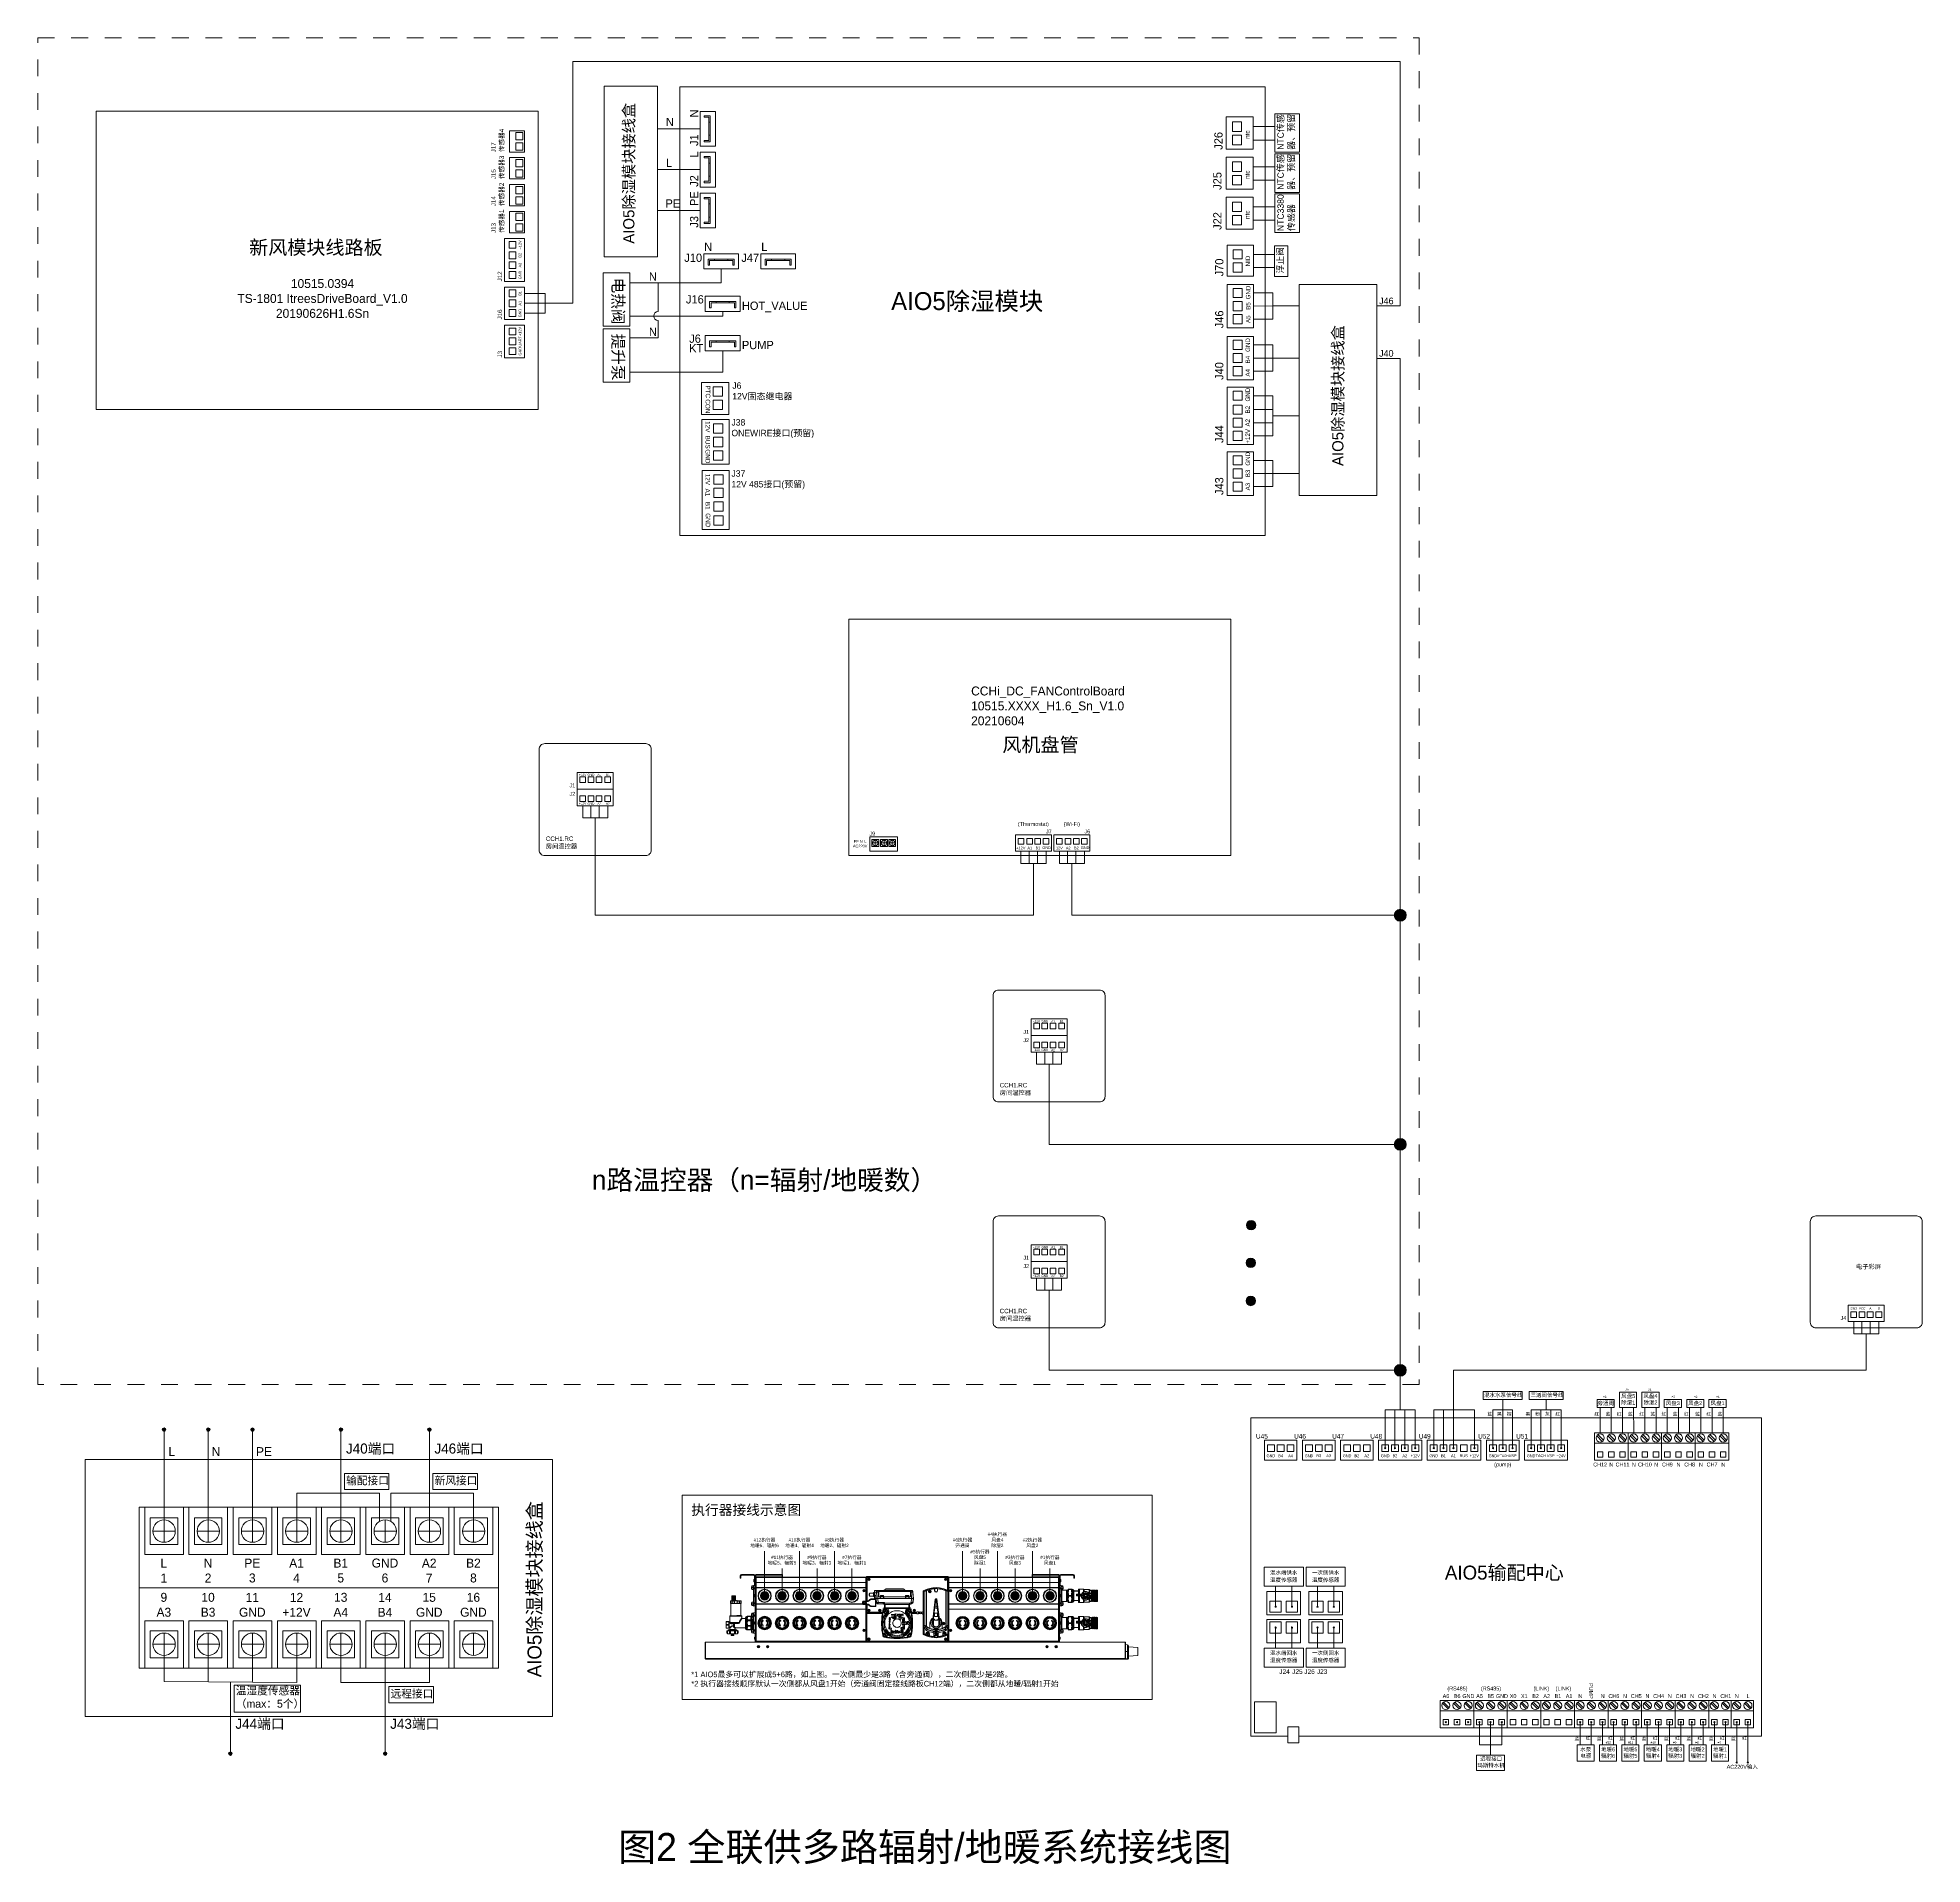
# Model space of a CAD drawing. Header units: millimetres. Extents: x 206 to 1899, y -454 to 296.
# Drawn here: x 474.3 to 811.3, y -433.6 to -106.9 of the extents above; entities that cross this region are included whole.
import ezdxf

# ---------------------------------------------------------------- set-up
doc = ezdxf.new("R2010")
doc.units = ezdxf.units.MM
doc.linetypes.add('HIDDEN', pattern=[0.2, 0.1, -0.1])
for name, color, linetype, lineweight in [('文字层', 3, 'Continuous', 15), ('标注层', 2, 'Continuous', 15), ('细实线', 7, 'Continuous', 15)]:
    doc.layers.add(name, color=color, linetype=linetype, lineweight=lineweight)
doc.styles.add('微软雅黑M', font='思源黑体M_1.ttf', dxfattribs={"height": 1})
doc.styles.add('长仿宋', font='', dxfattribs={"height": 3.5})
doc.styles.get('长仿宋').set_extended_font_data('仿宋_GB2312')

# ---------------------------------------------------------------- blocks, each defined once
blk = doc.blocks.new('端子')
at = {"lineweight": 9}
blk.add_line((-3.99, -4.9), (-3.99, 0), dxfattribs=at)
at = {"layer": '细实线', "lineweight": 9}
for p, q in [((-3.99, 0), (0, 0)), ((0, 0), (0, -4.9)), ((-3.99, -1.87), (0, -1.87)), ((-2.6, -1.54), (-3.61, -0.53)), ((-2.38, -1.33), (-3.39, -0.32)), ((-0.6, -1.54), (-1.61, -0.53)), ((-0.38, -1.33), (-1.39, -0.32)), ((0, -4.9), (-3.99, -4.9)), ((-3.49, -3.4), (-2.5, -3.4)), ((-3.49, -4.39), (-3.49, -3.4)), ((-2.5, -4.39), (-3.49, -4.39)), ((-2.5, -3.4), (-2.5, -4.39)), ((-1.49, -3.4), (-0.5, -3.4)), ((-1.49, -4.39), (-1.49, -3.4)), ((-0.5, -4.39), (-1.49, -4.39)), ((-0.5, -3.4), (-0.5, -4.39))]:
    blk.add_line(p, q, dxfattribs=at)
for centre in [(-2.99, -0.93), (-0.99, -0.93)]:
    blk.add_circle(centre, 0.73, dxfattribs=at)
blk = doc.blocks.new('接线端子3')
at = {"layer": '细实线', "lineweight": 9}
for p, q in [((-6, 0), (0, 0)), ((-6, -1.87), (-6, 0)), ((0, 0), (0, -4.9)), ((-6, -1.87), (0, -1.87)), ((-6, -1.87), (-6, -4.9)), ((-4.6, -1.54), (-5.61, -0.53)), ((-4.38, -1.33), (-5.39, -0.32)), ((-2.6, -1.54), (-3.61, -0.53)), ((-2.38, -1.33), (-3.39, -0.32)), ((-0.6, -1.54), (-1.61, -0.53)), ((-0.38, -1.33), (-1.39, -0.32)), ((0, -4.9), (-6, -4.9)), ((-5.49, -3.4), (-4.5, -3.4)), ((-5.49, -4.39), (-5.49, -3.4)), ((-4.5, -4.39), (-5.49, -4.39)), ((-4.5, -3.4), (-4.5, -4.39)), ((-3.49, -3.4), (-2.5, -3.4)), ((-3.49, -4.39), (-3.49, -3.4)), ((-2.5, -4.39), (-3.49, -4.39)), ((-2.5, -3.4), (-2.5, -4.39)), ((-1.49, -3.4), (-0.5, -3.4)), ((-1.49, -4.39), (-1.49, -3.4)), ((-0.5, -4.39), (-1.49, -4.39)), ((-0.5, -3.4), (-0.5, -4.39))]:
    blk.add_line(p, q, dxfattribs=at)
for centre in [(-4.99, -0.93), (-2.99, -0.93), (-0.99, -0.93)]:
    blk.add_circle(centre, 0.73, dxfattribs=at)

msp = doc.modelspace()

# ---------------------------------------------------------------- hatches: boundary and pattern name
at = {"lineweight": 9}
h = msp.add_hatch(color=256, dxfattribs=at)
h.dxf.hatch_style = 1
h.paths.add_polyline_path([(496.86, -355.56, 0.414214), (496.54, -355.88), (496.86, -355.88)])
h.paths.add_polyline_path([(496.86, -355.88), (496.86, -355.56, 0.414214), (496.54, -355.88)], flags=17)
h.paths.add_polyline_path([(496.86, -355.56, 0.414214), (496.54, -355.88, 0.414214), (496.86, -356.2)])
h.paths.add_polyline_path([(496.86, -356.2, 0.414214), (497.18, -355.88, 0.414214), (496.86, -355.56)])
h = msp.add_hatch(color=256, dxfattribs=at)
h.dxf.hatch_style = 1
h.paths.add_polyline_path([(504.77, -355.56, 0.414214), (504.45, -355.88), (504.77, -355.88)])
h.paths.add_polyline_path([(504.77, -355.88), (504.77, -355.56, 0.414214), (504.45, -355.88)], flags=17)
h.paths.add_polyline_path([(504.77, -355.56, 0.414214), (504.45, -355.88, 0.414214), (504.77, -356.2)])
h.paths.add_polyline_path([(504.77, -356.2, 0.414214), (505.09, -355.88, 0.414214), (504.77, -355.56)])
h = msp.add_hatch(color=256, dxfattribs=at)
h.dxf.hatch_style = 1
h.paths.add_polyline_path([(512.68, -355.56, 0.414214), (512.36, -355.88), (512.68, -355.88)])
h.paths.add_polyline_path([(512.68, -355.88), (512.68, -355.56, 0.414214), (512.36, -355.88)], flags=17)
h.paths.add_polyline_path([(512.68, -355.56, 0.414214), (512.36, -355.88, 0.414214), (512.68, -356.2)])
h.paths.add_polyline_path([(512.68, -356.2, 0.414214), (513, -355.88, 0.414214), (512.68, -355.56)])
h = msp.add_hatch(color=256, dxfattribs=at)
h.dxf.hatch_style = 1
h.paths.add_polyline_path([(528.5, -355.56, 0.414214), (528.18, -355.88), (528.5, -355.88)])
h.paths.add_polyline_path([(528.5, -355.88), (528.5, -355.56, 0.414214), (528.18, -355.88)], flags=17)
h.paths.add_polyline_path([(528.5, -355.56, 0.414214), (528.18, -355.88, 0.414214), (528.5, -356.2)])
h.paths.add_polyline_path([(528.5, -356.2, 0.414214), (528.82, -355.88, 0.414214), (528.5, -355.56)])
h = msp.add_hatch(color=256, dxfattribs=at)
h.dxf.hatch_style = 1
h.paths.add_polyline_path([(544.32, -355.56, 0.414214), (544, -355.88), (544.32, -355.88)])
h.paths.add_polyline_path([(544.32, -355.88), (544.32, -355.56, 0.414214), (544, -355.88)], flags=17)
h.paths.add_polyline_path([(544.32, -355.56, 0.414214), (544, -355.88, 0.414214), (544.32, -356.2)])
h.paths.add_polyline_path([(544.32, -356.2, 0.414214), (544.64, -355.88, 0.414214), (544.32, -355.56)])
h = msp.add_hatch(color=256, dxfattribs=at)
h.dxf.hatch_style = 1
h.paths.add_polyline_path([(715.38, -359.19, 1), (715.16, -359.19, 1)])
h = msp.add_hatch(color=256, dxfattribs=at)
h.dxf.hatch_style = 1
h.paths.add_polyline_path([(717.13, -359.19, 1), (716.91, -359.19, 1)])
h = msp.add_hatch(color=256, dxfattribs=at)
h.dxf.hatch_style = 1
h.paths.add_polyline_path([(718.9, -359.19, 1), (718.68, -359.19, 1)])
h = msp.add_hatch(color=256, dxfattribs=at)
h.dxf.hatch_style = 1
h.paths.add_polyline_path([(720.75, -359.19, 1), (720.53, -359.19, 1)])
h = msp.add_hatch(color=256, dxfattribs=at)
h.dxf.hatch_style = 1
h.paths.add_polyline_path([(724.06, -359.19, 1), (723.84, -359.19, 1)])
h = msp.add_hatch(color=256, dxfattribs=at)
h.dxf.hatch_style = 1
h.paths.add_polyline_path([(725.81, -359.19, 1), (725.59, -359.19, 1)])
h = msp.add_hatch(color=256, dxfattribs=at)
h.dxf.hatch_style = 1
h.paths.add_polyline_path([(727.58, -359.19, 1), (727.36, -359.19, 1)])
h = msp.add_hatch(color=256, dxfattribs=at)
h.dxf.hatch_style = 1
h.paths.add_polyline_path([(731.33, -359.19, 1), (731.11, -359.19, 1)])
h = msp.add_hatch(color=256, dxfattribs=at)
h.dxf.hatch_style = 1
h.paths.add_polyline_path([(734.66, -359.19, 1), (734.44, -359.19, 1)])
h = msp.add_hatch(color=256, dxfattribs=at)
h.dxf.hatch_style = 1
h.paths.add_polyline_path([(736.41, -359.19, 1), (736.19, -359.19, 1)])
h = msp.add_hatch(color=256, dxfattribs=at)
h.dxf.hatch_style = 1
h.paths.add_polyline_path([(738.17, -359.19, 1), (737.95, -359.19, 1)])
h = msp.add_hatch(color=256, dxfattribs=at)
h.dxf.hatch_style = 1
h.paths.add_polyline_path([(741.47, -359.19, 1), (741.25, -359.19, 1)])
h = msp.add_hatch(color=256, dxfattribs=at)
h.dxf.hatch_style = 1
h.paths.add_polyline_path([(743.22, -359.19, 1), (743, -359.19, 1)])
h = msp.add_hatch(color=256, dxfattribs=at)
h.dxf.hatch_style = 1
h.paths.add_polyline_path([(744.99, -359.19, 1), (744.77, -359.19, 1)])
h = msp.add_hatch(color=256, dxfattribs=at)
h.dxf.hatch_style = 1
h.paths.add_polyline_path([(746.85, -359.19, 1), (746.63, -359.19, 1)])
h = msp.add_hatch(color=256, dxfattribs=at)
h.dxf.hatch_style = 1
h.paths.add_polyline_path([(603.73, -385.6, 1), (604.83, -385.6, 1)])
h = msp.add_hatch(color=256, dxfattribs=at)
h.dxf.hatch_style = 1
h.paths.add_polyline_path([(606.86, -385.6, 1), (607.95, -385.6, 1)])
h = msp.add_hatch(color=256, dxfattribs=at)
h.dxf.hatch_style = 1
h.paths.add_polyline_path([(609.98, -385.6, 1), (611.08, -385.6, 1)])
h = msp.add_hatch(color=256, dxfattribs=at)
h.dxf.hatch_style = 1
h.paths.add_polyline_path([(613.11, -385.6, 1), (614.2, -385.6, 1)])
h = msp.add_hatch(color=256, dxfattribs=at)
h.dxf.hatch_style = 1
h.paths.add_polyline_path([(616.23, -385.6, 1), (617.33, -385.6, 1)])
h = msp.add_hatch(color=256, dxfattribs=at)
h.dxf.hatch_style = 1
h.paths.add_polyline_path([(619.36, -385.6, 1), (620.45, -385.6, 1)])
h = msp.add_hatch(color=256, dxfattribs=at)
h.dxf.hatch_style = 1
h.paths.add_polyline_path([(639.14, -385.6, 1), (640.23, -385.6, 1)])
h = msp.add_hatch(color=256, dxfattribs=at)
h.dxf.hatch_style = 1
h.paths.add_polyline_path([(642.26, -385.6, 1), (643.36, -385.6, 1)])
h = msp.add_hatch(color=256, dxfattribs=at)
h.dxf.hatch_style = 1
h.paths.add_polyline_path([(645.39, -385.6, 1), (646.48, -385.6, 1)])
h = msp.add_hatch(color=256, dxfattribs=at)
h.dxf.hatch_style = 1
h.paths.add_polyline_path([(648.51, -385.6, 1), (649.61, -385.6, 1)])
h = msp.add_hatch(color=256, dxfattribs=at)
h.dxf.hatch_style = 1
h.paths.add_polyline_path([(651.64, -385.6, 1), (652.73, -385.6, 1)])
h = msp.add_hatch(color=256, dxfattribs=at)
h.dxf.hatch_style = 1
h.paths.add_polyline_path([(655.86, -385.6, 1), (654.76, -385.6, 1)])
h = msp.add_hatch(color=256, dxfattribs=at)
h.dxf.hatch_style = 1
h.paths.add_polyline_path([(695.78, -387.55, 1), (695.56, -387.55, 1)])
h = msp.add_hatch(color=256, dxfattribs=at)
h.dxf.hatch_style = 1
h.paths.add_polyline_path([(698.7, -387.55, 1), (698.48, -387.55, 1)])
h = msp.add_hatch(color=256, dxfattribs=at)
h.dxf.hatch_style = 1
h.paths.add_polyline_path([(703.28, -387.55, 1), (703.06, -387.55, 1)])
h = msp.add_hatch(color=256, dxfattribs=at)
h.dxf.hatch_style = 1
h.paths.add_polyline_path([(706.2, -387.55, 1), (705.98, -387.55, 1)])
h = msp.add_hatch(color=256, dxfattribs=at)
h.dxf.hatch_style = 1
h.paths.add_polyline_path([(695.56, -391.28, 1), (695.78, -391.28, 1)])
h = msp.add_hatch(color=256, dxfattribs=at)
h.dxf.hatch_style = 1
h.paths.add_polyline_path([(698.48, -391.28, 1), (698.7, -391.28, 1)])
h = msp.add_hatch(color=256, dxfattribs=at)
h.dxf.hatch_style = 1
h.paths.add_polyline_path([(703.06, -391.28, 1), (703.28, -391.28, 1)])
h = msp.add_hatch(color=256, dxfattribs=at)
h.dxf.hatch_style = 1
h.paths.add_polyline_path([(705.98, -391.28, 1), (706.2, -391.28, 1)])
h = msp.add_hatch(color=256, dxfattribs=at)
h.dxf.hatch_style = 1
h.paths.add_polyline_path([(726.22, -408.19, 1), (726, -408.19, 1)])
h = msp.add_hatch(color=256, dxfattribs=at)
h.dxf.hatch_style = 1
h.paths.add_polyline_path([(728.22, -408.19, 1), (728, -408.19, 1)])
h = msp.add_hatch(color=256, dxfattribs=at)
h.dxf.hatch_style = 1
h.paths.add_polyline_path([(730.22, -408.19, 1), (730, -408.19, 1)])
h = msp.add_hatch(color=256, dxfattribs=at)
h.dxf.hatch_style = 1
h.paths.add_polyline_path([(732.22, -408.19, 1), (732, -408.19, 1)])
h = msp.add_hatch(color=256, dxfattribs=at)
h.dxf.hatch_style = 1
h.paths.add_polyline_path([(734.22, -408.19, 1), (734, -408.19, 1)])
h = msp.add_hatch(color=256, dxfattribs=at)
h.dxf.hatch_style = 1
h.paths.add_polyline_path([(736.22, -408.19, 1), (736, -408.19, 1)])
h = msp.add_hatch(color=256, dxfattribs=at)
h.dxf.hatch_style = 1
h.paths.add_polyline_path([(750.24, -408.19, 1), (750.02, -408.19, 1)])
h = msp.add_hatch(color=256, dxfattribs=at)
h.dxf.hatch_style = 1
h.paths.add_polyline_path([(752.24, -408.19, 1), (752.02, -408.19, 1)])
h = msp.add_hatch(color=256, dxfattribs=at)
h.dxf.hatch_style = 1
h.paths.add_polyline_path([(754.24, -408.19, 1), (754.02, -408.19, 1)])
h = msp.add_hatch(color=256, dxfattribs=at)
h.dxf.hatch_style = 1
h.paths.add_polyline_path([(756.24, -408.19, 1), (756.02, -408.19, 1)])
h = msp.add_hatch(color=256, dxfattribs=at)
h.dxf.hatch_style = 1
h.paths.add_polyline_path([(758.24, -408.19, 1), (758.02, -408.19, 1)])
h = msp.add_hatch(color=256, dxfattribs=at)
h.dxf.hatch_style = 1
h.paths.add_polyline_path([(760.24, -408.19, 1), (760.02, -408.19, 1)])
h = msp.add_hatch(color=256, dxfattribs=at)
h.dxf.hatch_style = 1
h.paths.add_polyline_path([(762.25, -408.19, 1), (762.03, -408.19, 1)])
h = msp.add_hatch(color=256, dxfattribs=at)
h.dxf.hatch_style = 1
h.paths.add_polyline_path([(764.25, -408.19, 1), (764.03, -408.19, 1)])
h = msp.add_hatch(color=256, dxfattribs=at)
h.dxf.hatch_style = 1
h.paths.add_polyline_path([(766.25, -408.19, 1), (766.03, -408.19, 1)])
h = msp.add_hatch(color=256, dxfattribs=at)
h.dxf.hatch_style = 1
h.paths.add_polyline_path([(768.25, -408.19, 1), (768.03, -408.19, 1)])
h = msp.add_hatch(color=256, dxfattribs=at)
h.dxf.hatch_style = 1
h.paths.add_polyline_path([(770.25, -408.19, 1), (770.03, -408.19, 1)])
h = msp.add_hatch(color=256, dxfattribs=at)
h.dxf.hatch_style = 1
h.paths.add_polyline_path([(772.25, -408.19, 1), (772.03, -408.19, 1)])
h = msp.add_hatch(color=256, dxfattribs=at)
h.dxf.hatch_style = 1
h.paths.add_polyline_path([(774.25, -408.19, 1), (774.03, -408.19, 1)])
h = msp.add_hatch(color=256, dxfattribs=at)
h.dxf.hatch_style = 1
h.paths.add_polyline_path([(776.25, -408.19, 1), (776.03, -408.19, 1)])
h = msp.add_hatch(color=256, dxfattribs=at)
h.dxf.hatch_style = 1
h.paths.add_polyline_path([(778.24, -408.19, 1), (778.02, -408.19, 1)])
h = msp.add_hatch(color=256, dxfattribs=at)
h.dxf.hatch_style = 1
h.paths.add_polyline_path([(780.24, -408.19, 1), (780.02, -408.19, 1)])
h = msp.add_hatch(color=256, dxfattribs=at)
h.dxf.hatch_style = 1
h.paths.add_polyline_path([(508.72, -413.52, 0.414214), (508.4, -413.83), (508.72, -413.83)])
h.paths.add_polyline_path([(508.72, -413.83), (508.72, -413.52, 0.414214), (508.4, -413.83)], flags=17)
h.paths.add_polyline_path([(508.72, -413.52, 0.414214), (508.4, -413.83, 0.414214), (508.72, -414.15)])
h.paths.add_polyline_path([(508.72, -414.15, 0.414214), (509.04, -413.83, 0.414214), (508.72, -413.52)])
h = msp.add_hatch(color=256, dxfattribs=at)
h.dxf.hatch_style = 1
h.paths.add_polyline_path([(536.41, -413.52, 0.414214), (536.09, -413.83), (536.41, -413.83)])
h.paths.add_polyline_path([(536.41, -413.83), (536.41, -413.52, 0.414214), (536.09, -413.83)], flags=17)
h.paths.add_polyline_path([(536.41, -413.52, 0.414214), (536.09, -413.83, 0.414214), (536.41, -414.15)])
h.paths.add_polyline_path([(536.41, -414.15, 0.414214), (536.73, -413.83, 0.414214), (536.41, -413.52)])
at = {"layer": '细实线', "lineweight": 9}
h = msp.add_hatch(color=256, dxfattribs=at)
h.dxf.hatch_style = 1
h.paths.add_polyline_path([(717.96, -262.8), (717.96, -263.86), (719.02, -263.86, 0.414214)])
h.paths.add_polyline_path([(719.02, -263.86), (717.96, -263.86), (717.96, -264.92, 0.414214)])
h.paths.add_polyline_path([(717.96, -262.8, 0.414214), (716.9, -263.86, 0.414214), (717.96, -264.92)])
h = msp.add_hatch(color=256, dxfattribs=at)
h.dxf.hatch_style = 1
h.paths.add_polyline_path([(717.96, -303.8), (717.96, -304.85), (719.02, -304.85, 0.414214)])
h.paths.add_polyline_path([(719.02, -304.85), (717.96, -304.85), (717.96, -305.91, 0.414214)])
h.paths.add_polyline_path([(717.96, -303.8, 0.414214), (716.9, -304.85, 0.414214), (717.96, -305.91)])
h = msp.add_hatch(color=256, dxfattribs=at)
h.dxf.hatch_style = 1
h.paths.add_polyline_path([(691.28, -318.46), (691.28, -319.31), (692.13, -319.31, 0.414214)])
h.paths.add_polyline_path([(692.13, -319.31), (691.28, -319.31), (691.28, -320.16, 0.414214)])
h.paths.add_polyline_path([(691.28, -318.46, 0.414214), (690.43, -319.31, 0.414214), (691.28, -320.16)])
h = msp.add_hatch(color=256, dxfattribs=at)
h.dxf.hatch_style = 1
h.paths.add_polyline_path([(691.23, -325.2), (691.23, -326.04), (692.08, -326.04, 0.414214)])
h.paths.add_polyline_path([(692.08, -326.04), (691.23, -326.04), (691.23, -326.89, 0.414214)])
h.paths.add_polyline_path([(691.23, -325.2, 0.414214), (690.38, -326.04, 0.414214), (691.23, -326.89)])
h = msp.add_hatch(color=256, dxfattribs=at)
h.dxf.hatch_style = 1
h.paths.add_polyline_path([(691.23, -332.01), (691.23, -332.86), (692.08, -332.86, 0.414214)])
h.paths.add_polyline_path([(692.08, -332.86), (691.23, -332.86), (691.23, -333.7, 0.414214)])
h.paths.add_polyline_path([(691.23, -332.01, 0.414214), (690.38, -332.86, 0.414214), (691.23, -333.7)])
h = msp.add_hatch(color=256, dxfattribs=at)
h.dxf.hatch_style = 1
h.paths.add_polyline_path([(717.96, -344.2), (717.96, -345.26), (719.02, -345.26, 0.414214)])
h.paths.add_polyline_path([(719.02, -345.26), (717.96, -345.26), (717.96, -346.32, 0.414214)])
h.paths.add_polyline_path([(717.96, -344.2, 0.414214), (716.9, -345.26, 0.414214), (717.96, -346.32)])

# ---------------------------------------------------------------- linework, layer by layer
at = {"color": 3, "lineweight": 9}
for p, q in [((589.13, -115.67), (589.13, -195.94)), ((685.65, -115.67), (589.13, -115.67)), ((685.65, -115.67), (693.78, -115.67)), ((693.78, -195.94), (693.78, -115.67)), ((589.13, -195.94), (685.65, -195.94)), ((685.65, -195.94), (693.78, -195.94))]:
    msp.add_line(p, q, dxfattribs=at)
at = {"lineweight": 9}
for p, q in [((592.77, -123.19), (585.09, -123.19)), ((691.68, -122.81), (695.51, -122.81)), ((691.68, -125.2), (695.51, -125.2)), ((592.77, -130.5), (585.09, -130.5)), ((691.68, -129.97), (695.51, -129.97)), ((691.68, -132.37), (695.51, -132.37)), ((592.77, -137.81), (585.09, -137.81)), ((691.68, -137.14), (695.51, -137.14)), ((691.68, -139.53), (695.51, -139.53)), ((596.5, -148.25), (596.5, -150.73)), ((691.73, -145.67), (695.47, -145.67)), ((691.73, -148), (695.47, -148)), ((596.5, -150.73), (580.16, -150.73)), ((585.23, -150.73), (585.23, -155.89)), ((596.77, -156.69), (580.16, -156.69)), ((585.23, -157.49), (585.23, -160.56)), ((596.77, -155.88), (596.77, -156.69)), ((580.16, -160.56), (585.23, -160.56)), ((596.77, -162.91), (596.77, -166.71)), ((596.77, -166.71), (580.16, -166.71)), ((623.56, -250.94), (624.58, -250.94)), ((624.07, -250.44), (624.07, -251.44)), ((625.12, -250.94), (626.13, -250.94)), ((625.63, -250.44), (625.63, -251.44)), ((626.59, -250.94), (627.6, -250.94)), ((627.1, -250.44), (627.1, -251.44)), ((650.12, -252.43), (650.12, -254.58)), ((651.58, -252.43), (651.58, -254.58)), ((653.05, -252.43), (653.05, -254.58)), ((654.6, -252.43), (654.6, -254.58)), ((657, -252.43), (657, -254.58)), ((658.46, -252.43), (658.46, -254.58)), ((659.93, -252.43), (659.93, -254.58)), ((661.48, -252.43), (661.48, -254.58)), ((650.12, -254.58), (654.6, -254.58)), ((657, -254.58), (661.48, -254.58)), ((799.08, -336.56), (799.08, -338.71)), ((800.54, -336.56), (800.54, -338.71)), ((802.01, -336.56), (802.01, -338.71)), ((803.56, -336.56), (803.56, -338.71)), ((799.08, -338.71), (803.56, -338.71)), ((493.4, -369.76), (493.4, -378.21)), ((500.31, -369.76), (500.31, -378.21)), ((501.31, -369.76), (501.31, -378.21)), ((508.22, -369.76), (508.22, -378.21)), ((509.22, -369.76), (509.22, -378.21)), ((516.13, -369.76), (516.13, -378.21)), ((517.13, -369.76), (517.13, -378.21)), ((524.04, -369.76), (524.04, -378.21)), ((525.04, -369.76), (525.04, -378.21)), ((531.95, -369.76), (531.95, -378.21)), ((532.95, -369.76), (532.95, -378.21)), ((539.86, -369.76), (539.86, -378.21)), ((540.86, -369.76), (540.86, -378.21)), ((547.77, -369.76), (547.77, -378.21)), ((548.77, -369.76), (548.77, -378.21)), ((555.68, -369.76), (555.68, -378.21)), ((494.81, -374.03), (498.86, -374.03)), ((496.86, -372.03), (496.86, -376.03)), ((502.72, -374.03), (506.77, -374.03)), ((504.77, -372.03), (504.77, -376.03)), ((510.63, -374.03), (514.68, -374.03)), ((512.68, -372.03), (512.68, -376.03)), ((518.54, -374.03), (522.59, -374.03)), ((520.59, -372.03), (520.59, -376.03)), ((526.45, -374.03), (530.5, -374.03)), ((528.5, -372.03), (528.5, -376.03)), ((534.36, -374.03), (538.41, -374.03)), ((536.41, -372.03), (536.41, -376.03)), ((542.27, -374.03), (546.32, -374.03)), ((544.32, -372.03), (544.32, -376.03)), ((550.18, -374.03), (554.23, -374.03)), ((552.23, -372.03), (552.23, -376.03)), ((493.4, -378.21), (500.31, -378.21)), ((501.31, -378.21), (508.22, -378.21)), ((509.22, -378.21), (516.13, -378.21)), ((517.13, -378.21), (524.04, -378.21)), ((525.04, -378.21), (531.95, -378.21)), ((532.95, -378.21), (539.86, -378.21)), ((540.86, -378.21), (547.77, -378.21)), ((548.77, -378.21), (555.68, -378.21)), ((604.28, -385.6), (604.28, -377.6)), ((607.4, -385.6), (607.4, -380.71)), ((610.53, -385.6), (610.53, -377.6)), ((613.65, -385.6), (613.65, -380.71)), ((616.78, -385.6), (616.78, -377.6)), ((619.9, -385.6), (619.9, -380.71)), ((639.69, -385.6), (639.69, -377.6)), ((642.81, -385.6), (642.81, -380.71)), ((645.94, -385.6), (645.94, -377.6)), ((649.06, -385.6), (649.06, -380.71)), ((652.19, -385.6), (652.19, -377.6)), ((655.31, -385.6), (655.31, -380.71)), ((492.4, -384.15), (556.68, -384.15)), ((493.4, -390.1), (500.31, -390.1)), ((493.4, -390.1), (500.31, -390.1)), ((493.4, -398.55), (493.4, -390.1)), ((500.31, -398.55), (500.31, -390.1)), ((501.31, -390.1), (508.22, -390.1)), ((501.31, -390.1), (508.22, -390.1)), ((501.31, -398.55), (501.31, -390.1)), ((508.22, -398.55), (508.22, -390.1)), ((509.22, -390.1), (516.13, -390.1)), ((509.22, -390.1), (516.13, -390.1)), ((509.22, -398.55), (509.22, -390.1)), ((516.13, -398.55), (516.13, -390.1)), ((517.13, -390.1), (524.04, -390.1)), ((517.13, -390.1), (524.04, -390.1)), ((517.13, -398.55), (517.13, -390.1)), ((524.04, -398.55), (524.04, -390.1)), ((525.04, -390.1), (531.95, -390.1)), ((525.04, -390.1), (531.95, -390.1)), ((525.04, -398.55), (525.04, -390.1)), ((531.95, -398.55), (531.95, -390.1)), ((532.95, -390.1), (539.86, -390.1)), ((532.95, -390.1), (539.86, -390.1)), ((532.95, -398.55), (532.95, -390.1)), ((539.86, -398.55), (539.86, -390.1)), ((540.86, -390.1), (547.77, -390.1)), ((540.86, -390.1), (547.77, -390.1)), ((540.86, -398.55), (540.86, -390.1)), ((547.77, -398.55), (547.77, -390.1)), ((548.77, -390.1), (555.68, -390.1)), ((548.77, -390.1), (555.68, -390.1)), ((548.77, -398.55), (548.77, -390.1)), ((555.68, -398.55), (555.68, -390.1)), ((494.81, -394.27), (498.86, -394.27)), ((496.86, -396.28), (496.86, -392.27)), ((502.72, -394.27), (506.77, -394.27)), ((504.77, -396.28), (504.77, -392.27)), ((510.63, -394.27), (514.68, -394.27)), ((512.68, -396.28), (512.68, -392.27)), ((518.54, -394.27), (522.59, -394.27)), ((520.59, -396.28), (520.59, -392.27)), ((526.45, -394.27), (530.5, -394.27)), ((528.5, -396.28), (528.5, -392.27)), ((534.36, -394.27), (538.41, -394.27)), ((536.41, -396.28), (536.41, -392.27)), ((542.27, -394.27), (546.32, -394.27)), ((544.32, -396.28), (544.32, -392.27)), ((550.18, -394.27), (554.23, -394.27)), ((552.23, -396.28), (552.23, -392.27))]:
    msp.add_line(p, q, dxfattribs=at)
for points in [[(628.05, -252.43), (623.1, -252.43), (623.1, -249.82), (628.05, -249.82)], [(624.69, -250.34), (623.46, -250.34), (623.46, -251.54), (624.69, -251.54)], [(626.24, -250.34), (625.02, -250.34), (625.02, -251.54), (626.24, -251.54)], [(627.71, -250.34), (626.48, -250.34), (626.48, -251.54), (627.71, -251.54)], [(655.57, -252.43), (649.14, -252.43), (649.14, -249.46), (655.57, -249.46)], [(650.63, -250.14), (649.6, -250.14), (649.6, -251.15), (650.63, -251.15)], [(652.17, -250.14), (651.15, -250.14), (651.15, -251.15), (652.17, -251.15)], [(653.64, -250.14), (652.62, -250.14), (652.62, -251.15), (653.64, -251.15)], [(655.1, -250.14), (654.08, -250.14), (654.08, -251.15), (655.1, -251.15)], [(662.45, -252.43), (656.02, -252.43), (656.02, -249.46), (662.45, -249.46)], [(657.5, -250.14), (656.48, -250.14), (656.48, -251.15), (657.5, -251.15)], [(659.05, -250.14), (658.03, -250.14), (658.03, -251.15), (659.05, -251.15)], [(660.52, -250.14), (659.5, -250.14), (659.5, -251.15), (660.52, -251.15)], [(661.98, -250.14), (660.96, -250.14), (660.96, -251.15), (661.98, -251.15)], [(798.1, -333.59), (804.53, -333.59), (804.53, -336.56), (798.1, -336.56)], [(798.57, -334.8), (799.59, -334.8), (799.59, -335.8), (798.57, -335.8)], [(800.03, -334.8), (801.05, -334.8), (801.05, -335.8), (800.03, -335.8)], [(801.49, -334.8), (802.52, -334.8), (802.52, -335.8), (801.49, -335.8)], [(803.04, -334.8), (804.07, -334.8), (804.07, -335.8), (803.04, -335.8)], [(556.68, -398.55), (492.4, -398.55), (492.4, -369.76), (556.68, -369.76)], [(499.31, -371.63), (494.4, -371.63), (494.4, -376.44), (499.31, -376.44)], [(507.22, -371.63), (502.31, -371.63), (502.31, -376.44), (507.22, -376.44)], [(515.13, -371.63), (510.22, -371.63), (510.22, -376.44), (515.13, -376.44)], [(523.04, -371.63), (518.13, -371.63), (518.13, -376.44), (523.04, -376.44)], [(530.95, -371.63), (526.04, -371.63), (526.04, -376.44), (530.95, -376.44)], [(538.86, -371.63), (533.95, -371.63), (533.95, -376.44), (538.86, -376.44)], [(546.77, -371.63), (541.86, -371.63), (541.86, -376.44), (546.77, -376.44)], [(554.68, -371.63), (549.77, -371.63), (549.77, -376.44), (554.68, -376.44)], [(499.31, -396.68), (494.4, -396.68), (494.4, -391.87), (499.31, -391.87)], [(507.22, -396.68), (502.31, -396.68), (502.31, -391.87), (507.22, -391.87)], [(515.13, -396.68), (510.22, -396.68), (510.22, -391.87), (515.13, -391.87)], [(523.04, -396.68), (518.13, -396.68), (518.13, -391.87), (523.04, -391.87)], [(530.95, -396.68), (526.04, -396.68), (526.04, -391.87), (530.95, -391.87)], [(538.86, -396.68), (533.95, -396.68), (533.95, -391.87), (538.86, -391.87)], [(546.77, -396.68), (541.86, -396.68), (541.86, -391.87), (546.77, -391.87)], [(554.68, -396.68), (549.77, -396.68), (549.77, -391.87), (554.68, -391.87)]]:
    msp.add_lwpolyline(points, close=True, dxfattribs=at)
msp.add_lwpolyline([(798.1, -333.59), (804.53, -333.59)], dxfattribs=at)
for centre, radius in [((624.07, -250.94), 0.501), ((625.63, -250.94), 0.501), ((627.1, -250.94), 0.501), ((496.86, -355.88), 0.319), ((504.77, -355.88), 0.319), ((512.68, -355.88), 0.319), ((528.5, -355.88), 0.319), ((544.32, -355.88), 0.319), ((715.27, -359.19), 0.11), ((717.02, -359.19), 0.11), ((718.79, -359.19), 0.11), ((720.64, -359.19), 0.11), ((723.95, -359.19), 0.11), ((725.7, -359.19), 0.11), ((727.47, -359.19), 0.11), ((731.22, -359.19), 0.11), ((734.55, -359.19), 0.11), ((736.3, -359.19), 0.11), ((738.06, -359.19), 0.11), ((741.36, -359.19), 0.11), ((743.11, -359.19), 0.11), ((744.88, -359.19), 0.11), ((746.74, -359.19), 0.11), ((496.86, -374.03), 2), ((504.77, -374.03), 2), ((512.68, -374.03), 2), ((520.59, -374.03), 2), ((528.5, -374.03), 2), ((536.41, -374.03), 2), ((544.32, -374.03), 2), ((552.23, -374.03), 2), ((695.67, -387.55), 0.11), ((698.59, -387.55), 0.11), ((703.17, -387.55), 0.11), ((706.09, -387.55), 0.11), ((496.86, -394.27), 2), ((504.77, -394.27), 2), ((512.68, -394.27), 2), ((520.59, -394.27), 2), ((528.5, -394.27), 2), ((536.41, -394.27), 2), ((544.32, -394.27), 2), ((552.23, -394.27), 2), ((695.67, -391.28), 0.11), ((698.59, -391.28), 0.11), ((703.17, -391.28), 0.11), ((706.09, -391.28), 0.11), ((726.11, -408.19), 0.11), ((728.11, -408.19), 0.11), ((730.11, -408.19), 0.11), ((732.11, -408.19), 0.11), ((734.11, -408.19), 0.11), ((736.11, -408.19), 0.11), ((750.13, -408.19), 0.11), ((752.13, -408.19), 0.11), ((754.13, -408.19), 0.11), ((756.13, -408.19), 0.11), ((758.13, -408.19), 0.11), ((760.13, -408.19), 0.11), ((762.14, -408.19), 0.11), ((764.14, -408.19), 0.11), ((766.14, -408.19), 0.11), ((768.14, -408.19), 0.11), ((770.14, -408.19), 0.11), ((772.14, -408.19), 0.11), ((774.14, -408.19), 0.11), ((776.14, -408.19), 0.11), ((778.13, -408.19), 0.11), ((780.13, -408.19), 0.11), ((508.72, -413.83), 0.319), ((536.41, -413.83), 0.319), ((778.13, -415.42), 0.11), ((780.13, -415.42), 0.11)]:
    msp.add_circle(centre, radius, dxfattribs=at)
at = {"layer": '细实线', "lineweight": 9}
for p, q in [((569.98, -154.39), (569.98, -111.15)), ((569.98, -111.15), (717.96, -111.15)), ((717.96, -111.15), (717.96, -154.88)), ((593.46, -121.1), (593.46, -120.85)), ((593.46, -120.85), (594.54, -120.85)), ((593.99, -121.1), (593.46, -121.1)), ((594.3, -121.1), (593.99, -121.1)), ((594.3, -123.19), (594.3, -121.1)), ((594.54, -120.85), (594.54, -123.19)), ((594.54, -122.02), (594.3, -122.02)), ((594.3, -123.19), (594.3, -125.27)), ((594.54, -124.35), (594.3, -124.35)), ((594.54, -125.52), (594.54, -123.19)), ((593.99, -125.27), (593.46, -125.27)), ((593.46, -125.27), (593.46, -125.52)), ((593.46, -125.52), (594.54, -125.52)), ((594.3, -125.27), (593.99, -125.27)), ((593.46, -128.41), (593.46, -128.16)), ((593.46, -128.16), (594.54, -128.16)), ((593.99, -128.41), (593.46, -128.41)), ((594.3, -128.41), (593.99, -128.41)), ((594.3, -130.5), (594.3, -128.41)), ((594.54, -129.33), (594.3, -129.33)), ((594.3, -130.5), (594.3, -132.58)), ((594.54, -128.16), (594.54, -130.5)), ((594.54, -132.83), (594.54, -130.5)), ((593.99, -132.58), (593.46, -132.58)), ((593.46, -132.58), (593.46, -132.83)), ((593.46, -132.83), (594.54, -132.83)), ((594.3, -132.58), (593.99, -132.58)), ((594.54, -131.66), (594.3, -131.66)), ((593.46, -135.72), (593.46, -135.47)), ((593.46, -135.47), (594.54, -135.47)), ((593.99, -135.72), (593.46, -135.72)), ((594.3, -135.72), (593.99, -135.72)), ((594.3, -137.81), (594.3, -135.72)), ((594.54, -136.64), (594.3, -136.64)), ((594.3, -137.81), (594.3, -139.89)), ((594.54, -135.47), (594.54, -137.81)), ((594.54, -140.14), (594.54, -137.81)), ((593.99, -139.89), (593.46, -139.89)), ((593.46, -139.89), (593.46, -140.14)), ((593.46, -140.14), (594.54, -140.14)), ((594.3, -139.89), (593.99, -139.89)), ((594.54, -138.98), (594.3, -138.98)), ((594.17, -147.56), (594.17, -146.49)), ((594.17, -146.49), (596.5, -146.49)), ((594.41, -147.56), (594.17, -147.56)), ((596.5, -146.72), (594.41, -146.72)), ((594.41, -146.72), (594.41, -147.04)), ((594.41, -147.04), (594.41, -147.56)), ((595.33, -146.49), (595.33, -146.72)), ((598.84, -146.49), (596.5, -146.49)), ((596.5, -146.72), (598.59, -146.72)), ((597.67, -146.49), (597.67, -146.72)), ((598.59, -146.72), (598.59, -147.04)), ((598.59, -147.04), (598.59, -147.56)), ((598.59, -147.56), (598.84, -147.56)), ((598.84, -147.56), (598.84, -146.49)), ((604.36, -147.56), (604.36, -146.49)), ((604.36, -146.49), (606.7, -146.49)), ((604.61, -147.56), (604.36, -147.56)), ((606.7, -146.72), (604.61, -146.72)), ((604.61, -146.72), (604.61, -147.04)), ((604.61, -147.04), (604.61, -147.56)), ((605.53, -146.49), (605.53, -146.72)), ((609.03, -146.49), (606.7, -146.49)), ((606.7, -146.72), (608.79, -146.72)), ((607.87, -146.49), (607.87, -146.72)), ((608.79, -146.72), (608.79, -147.04)), ((608.79, -147.04), (608.79, -147.56)), ((608.79, -147.56), (609.03, -147.56)), ((609.03, -147.56), (609.03, -146.49)), ((561.32, -152.63), (565.03, -152.63)), ((561.32, -154.39), (569.98, -154.39)), ((565.03, -152.63), (565.03, -156.15)), ((594.44, -155.19), (594.44, -154.11)), ((594.44, -154.11), (596.77, -154.11)), ((596.77, -154.35), (594.69, -154.35)), ((594.69, -154.35), (594.69, -154.66)), ((594.69, -154.66), (594.69, -155.19)), ((595.61, -154.11), (595.61, -154.35)), ((599.11, -154.11), (596.77, -154.11)), ((596.77, -154.35), (598.86, -154.35)), ((597.94, -154.11), (597.94, -154.35)), ((598.86, -154.35), (598.86, -154.66)), ((598.86, -154.66), (598.86, -155.19)), ((599.11, -155.19), (599.11, -154.11)), ((691.73, -152.54), (695.17, -152.54)), ((695.17, -154.88), (691.73, -154.91)), ((695.17, -157.22), (695.17, -152.54)), ((695.17, -154.88), (699.9, -154.88)), ((717.96, -154.88), (713.77, -154.88)), ((561.32, -156.15), (565.03, -156.15)), ((594.69, -155.19), (594.44, -155.19)), ((598.86, -155.19), (599.11, -155.19)), ((691.73, -157.22), (695.17, -157.22)), ((594.44, -162.22), (594.44, -161.14)), ((594.44, -161.14), (596.77, -161.14)), ((596.77, -161.38), (594.69, -161.38)), ((594.69, -161.38), (594.69, -161.69)), ((594.69, -161.69), (594.69, -162.22)), ((595.61, -161.14), (595.61, -161.38)), ((599.11, -161.14), (596.77, -161.14)), ((596.77, -161.38), (598.86, -161.38)), ((597.94, -161.14), (597.94, -161.38)), ((598.86, -161.38), (598.86, -161.69)), ((598.86, -161.69), (598.86, -162.22)), ((599.11, -162.22), (599.11, -161.14)), ((594.69, -162.22), (594.44, -162.22)), ((598.86, -162.22), (599.11, -162.22)), ((691.73, -161.85), (695.17, -161.85)), ((691.73, -164.19), (695.17, -164.2)), ((695.17, -161.85), (695.17, -166.54)), ((695.17, -164.2), (699.9, -164.21)), ((717.96, -164.26), (713.77, -164.26)), ((717.96, -352.32), (717.96, -164.26)), ((691.73, -166.54), (695.17, -166.54)), ((691.73, -170.94), (695.17, -170.94)), ((695.17, -178.1), (695.17, -170.94)), ((691.73, -173.42), (695.17, -173.42)), ((695.17, -174.52), (699.9, -174.52)), ((691.73, -175.76), (695.17, -175.76)), ((691.73, -178.1), (695.17, -178.1)), ((691.73, -182.5), (695.17, -182.5)), ((695.17, -184.85), (691.73, -184.85)), ((695.17, -187.19), (695.17, -182.5)), ((695.17, -184.85), (699.9, -184.85)), ((691.73, -187.19), (695.17, -187.19)), ((571.74, -244.29), (571.74, -246.43)), ((573.2, -244.29), (573.2, -246.43)), ((574.67, -244.29), (574.67, -246.43)), ((576.22, -244.29), (576.22, -246.43)), ((571.74, -246.43), (576.22, -246.43)), ((573.98, -263.86), (573.98, -246.43)), ((652.36, -254.58), (652.36, -263.86)), ((659.24, -263.86), (659.24, -254.58)), ((652.36, -263.86), (573.98, -263.86)), ((717.96, -263.86), (659.24, -263.86)), ((652.91, -288.36), (652.91, -290.51)), ((654.37, -288.36), (654.37, -290.51)), ((655.84, -288.36), (655.84, -290.51)), ((657.39, -288.36), (657.39, -290.51)), ((652.91, -290.51), (657.39, -290.51)), ((655.15, -304.85), (655.15, -290.51)), ((717.96, -304.85), (655.15, -304.85)), ((652.91, -328.76), (652.91, -330.91)), ((654.37, -328.76), (654.37, -330.91)), ((655.84, -328.76), (655.84, -330.91)), ((657.39, -328.76), (657.39, -330.91)), ((652.91, -330.91), (657.39, -330.91)), ((655.15, -345.26), (655.15, -330.91)), ((801.32, -338.71), (801.32, -345.26)), ((717.96, -345.26), (655.15, -345.26)), ((727.47, -352.32), (727.47, -345.26)), ((727.47, -345.26), (801.32, -345.26)), ((736.28, -352.32), (736.28, -350.48)), ((744.05, -352.32), (744.05, -350.48)), ((715.27, -359.19), (715.27, -352.32)), ((715.27, -352.32), (720.64, -352.32)), ((717.02, -359.19), (717.02, -352.32)), ((718.79, -359.19), (718.79, -352.32)), ((720.64, -359.19), (720.64, -352.32)), ((723.95, -359.19), (723.95, -352.32)), ((723.95, -352.32), (731.22, -352.32)), ((725.7, -359.19), (725.7, -352.32)), ((727.47, -359.19), (727.47, -352.32)), ((731.22, -359.19), (731.22, -352.32)), ((734.53, -359.19), (734.53, -352.32)), ((734.53, -352.32), (738.04, -352.32)), ((736.28, -359.19), (736.28, -352.32)), ((736.28, -352.32), (736.28, -352.32)), ((738.04, -359.19), (738.04, -352.32)), ((741.36, -359.19), (741.36, -352.32)), ((741.36, -352.32), (746.74, -352.32)), ((743.11, -359.19), (743.11, -352.32)), ((744.88, -359.19), (744.88, -352.32)), ((746.74, -359.19), (746.74, -352.32)), ((496.86, -372.16), (496.86, -355.88)), ((504.77, -372.16), (504.77, -355.88)), ((512.68, -372.16), (512.68, -355.88)), ((528.5, -367.23), (528.5, -355.88)), ((544.32, -367.23), (544.32, -355.88)), ((520.59, -372.03), (520.59, -367.23)), ((535.4, -367.23), (520.59, -367.23)), ((528.5, -372.03), (528.5, -367.23)), ((535.4, -372.3), (535.4, -367.23)), ((537.42, -372.3), (537.42, -367.23)), ((537.42, -367.23), (552.23, -367.23)), ((544.32, -372.03), (544.32, -367.23)), ((552.23, -372.03), (552.23, -367.23)), ((695.67, -387.55), (695.67, -383.89)), ((698.59, -387.55), (698.59, -383.89)), ((703.17, -387.55), (703.17, -383.89)), ((706.09, -387.55), (706.09, -383.89)), ((621.76, -386.68), (621.76, -387.01)), ((622.96, -385.27), (622.96, -385.55)), ((695.67, -391.28), (695.67, -394.94)), ((698.59, -391.28), (698.59, -394.94)), ((703.17, -391.28), (703.17, -394.94)), ((706.09, -391.28), (706.09, -394.94)), ((496.86, -396.15), (496.86, -400.95)), ((504.77, -396.15), (504.77, -400.95)), ((512.68, -396.15), (512.68, -400.95)), ((520.59, -396.28), (520.59, -401.08)), ((528.5, -396.28), (528.5, -401.08)), ((536.41, -396.28), (536.41, -413.83)), ((544.32, -396.28), (544.32, -401.08)), ((496.86, -400.95), (520.59, -401.08)), ((508.72, -401.01), (508.72, -413.83)), ((528.5, -401.08), (544.32, -401.08)), ((732.11, -408.19), (732.11, -412.27)), ((734.11, -408.19), (734.11, -412.27)), ((736.11, -408.19), (736.11, -412.27)), ((732.11, -412.27), (736.11, -412.27)), ((734.11, -412.27), (734.11, -414.11)), ((734.11, -414.11), (734.11, -414.11)), ((734.11, -414.11), (734.11, -414.11))]:
    msp.add_line(p, q, dxfattribs=at)
at = {"layer": '细实线', "color": 1, "lineweight": 9}
for p, q in [((753.71, -356.43), (753.7, -351.92)), ((757.71, -356.43), (757.7, -351.92)), ((761.71, -356.43), (761.71, -351.92)), ((765.72, -356.43), (765.71, -351.92)), ((769.72, -356.43), (769.71, -351.92)), ((773.72, -356.43), (773.72, -351.92)), ((752.13, -408.19), (752.13, -412.27)), ((756.13, -408.19), (756.13, -412.27)), ((760.13, -408.19), (760.13, -412.27)), ((764.14, -408.19), (764.14, -412.27)), ((768.14, -408.19), (768.14, -412.27)), ((772.14, -408.19), (772.14, -412.27)), ((776.14, -408.19), (776.14, -412.27)), ((780.13, -408.19), (780.13, -415.31))]:
    msp.add_line(p, q, dxfattribs=at)
at = {"layer": '细实线', "color": 5, "lineweight": 9}
for p, q in [((755.71, -356.43), (755.7, -351.92)), ((759.71, -356.43), (759.7, -351.92)), ((763.71, -356.43), (763.71, -351.92)), ((767.72, -356.43), (767.71, -351.92)), ((771.72, -356.43), (771.71, -351.92)), ((775.72, -356.43), (775.72, -351.92)), ((750.13, -408.19), (750.13, -412.27)), ((754.13, -408.19), (754.13, -412.27)), ((758.13, -408.19), (758.13, -412.27)), ((762.14, -408.19), (762.14, -412.27)), ((766.14, -408.19), (766.14, -412.27)), ((770.14, -408.19), (770.14, -412.27)), ((774.14, -408.19), (774.14, -412.27)), ((778.13, -408.19), (778.13, -415.31))]:
    msp.add_line(p, q, dxfattribs=at)
at = {"layer": '细实线', "linetype": 'Continuous', "lineweight": 9}
for p, q in [((599.9, -382.42), (599.9, -382.05)), ((599.9, -382.05), (600.03, -382.05)), ((600.03, -382.24), (599.9, -382.24)), ((600.03, -382.42), (599.9, -382.42)), ((600.03, -382.42), (600.03, -382.05)), ((600.15, -381.8), (600.15, -381.92)), ((600.15, -381.8), (602.34, -381.8)), ((600.15, -381.92), (602.34, -381.92)), ((601.9, -384), (601.92, -383.98)), ((601.9, -384.3), (601.9, -384)), ((601.94, -384.01), (601.92, -383.98)), ((601.92, -383.98), (601.92, -383.98)), ((601.95, -384), (601.94, -384.01)), ((601.94, -384.01), (601.94, -384.01)), ((601.97, -383.97), (601.95, -384)), ((601.97, -383.84), (601.97, -383.86)), ((602.27, -383.84), (601.97, -383.84)), ((601.97, -384.45), (601.97, -383.86)), ((601.97, -383.97), (601.97, -383.97)), ((602, -383.84), (602, -383.87)), ((602.25, -383.87), (602, -383.87)), ((602, -384.18), (602, -384.13)), ((602.25, -384.13), (602, -384.13)), ((602.25, -384.18), (602, -384.18)), ((602.25, -383.84), (602.25, -383.87)), ((602.25, -384.18), (602.25, -384.13)), ((602.28, -383.86), (602.27, -383.84)), ((602.28, -383.84), (602.28, -387.36)), ((602.59, -384.16), (602.28, -384.16)), ((602.59, -384.25), (602.28, -384.25)), ((602.32, -383.05), (602.32, -382.67)), ((602.34, -381.8), (602.34, -381.92)), ((602.34, -382.71), (602.35, -382.68)), ((602.34, -382.71), (602.34, -382.71)), ((602.34, -382.84), (602.34, -382.88)), ((602.34, -382.84), (602.34, -382.84)), ((602.34, -382.88), (602.34, -382.88)), ((602.34, -383.01), (602.34, -383.01)), ((602.34, -383.01), (602.35, -383.04)), ((602.34, -383.77), (602.34, -387.42)), ((602.59, -383.77), (602.34, -383.77)), ((602.35, -383.04), (602.35, -382.68)), ((602.41, -383.08), (602.41, -382.64)), ((602.41, -382.64), (602.47, -382.64)), ((602.41, -383.08), (602.47, -383.08)), ((602.45, -383.05), (602.45, -382.67)), ((602.47, -383.67), (602.47, -382.05)), ((602.59, -382.05), (602.47, -382.05)), ((602.47, -383.49), (602.59, -383.49)), ((602.47, -383.67), (602.59, -383.67)), ((602.59, -393.8), (602.59, -382.05)), ((602.59, -382.05), (607.48, -382.05)), ((602.67, -382.24), (602.59, -382.24)), ((602.67, -382.34), (602.59, -382.34)), ((602.59, -383.17), (602.67, -383.17)), ((602.59, -383.24), (602.67, -383.24)), ((602.67, -384.12), (602.59, -384.12)), ((602.67, -384.19), (602.59, -384.19)), ((602.67, -393.8), (602.67, -382.24)), ((602.72, -382.29), (602.67, -382.29)), ((602.77, -383.18), (602.67, -383.18)), ((602.67, -384.11), (602.7, -384.11)), ((602.67, -384.19), (602.77, -384.19)), ((602.72, -382.24), (602.72, -381.8)), ((602.72, -381.8), (607.48, -381.8)), ((602.72, -382.29), (602.72, -382.24)), ((622.43, -382.24), (602.72, -382.24)), ((602.72, -383.24), (602.72, -383.18)), ((602.72, -383.22), (602.72, -383.24)), ((602.72, -384.12), (602.72, -384.19)), ((602.72, -384.19), (602.72, -384.12)), ((602.72, -384.19), (602.72, -384.12)), ((602.72, -384.12), (602.73, -384.12)), ((602.72, -384.16), (602.72, -384.16)), ((602.77, -393.7), (602.77, -382.34)), ((602.77, -382.34), (622.38, -382.34)), ((602.77, -383.19), (622.38, -383.19)), ((602.77, -383.22), (622.38, -383.22)), ((622.38, -384.12), (602.77, -384.12)), ((622.38, -384.19), (602.77, -384.19)), ((607.48, -381.8), (607.48, -382.24)), ((622.38, -386.53), (622.38, -382.34)), ((622.38, -383.18), (622.48, -383.18)), ((622.48, -384.19), (622.38, -384.19)), ((622.43, -382.29), (622.43, -382.24)), ((622.43, -382.29), (622.48, -382.29)), ((622.44, -384.11), (622.44, -384.11)), ((622.48, -384.11), (622.44, -384.11)), ((622.44, -384.11), (622.44, -384.11)), ((622.45, -382.29), (622.45, -382.21)), ((622.5, -382.21), (622.45, -382.21)), ((622.45, -383.25), (622.45, -383.18)), ((622.45, -384.19), (622.45, -384.11)), ((622.48, -383.18), (622.48, -382.29)), ((622.48, -383.3), (622.48, -384.11)), ((622.48, -384.19), (622.48, -386.53)), ((622.49, -382.29), (622.49, -383.19)), ((622.54, -382.29), (622.49, -382.29)), ((622.54, -383.19), (622.49, -383.19)), ((622.49, -386.53), (622.49, -383.26)), ((622.54, -383.26), (622.49, -383.26)), ((622.49, -384.09), (622.54, -384.09)), ((622.49, -384.23), (622.54, -384.23)), ((622.5, -382.21), (622.5, -382.16)), ((622.5, -382.16), (637.09, -382.16)), ((622.5, -382.21), (622.5, -382.29)), ((637.09, -382.21), (622.5, -382.21)), ((622.5, -383.19), (622.5, -383.24)), ((622.56, -383.22), (622.52, -383.22)), ((622.53, -383.19), (622.53, -383.22)), ((622.54, -382.29), (622.54, -382.24)), ((637.05, -382.24), (622.54, -382.24)), ((622.59, -383.19), (622.54, -383.19)), ((622.54, -386.53), (622.54, -383.26)), ((622.56, -383.22), (622.59, -383.22)), ((622.59, -386.53), (622.59, -382.34)), ((622.59, -382.34), (637, -382.34)), ((622.77, -382.65), (622.74, -382.65)), ((622.74, -382.67), (623.12, -382.67)), ((622.78, -382.65), (622.91, -382.67)), ((622.91, -382.67), (622.78, -382.67)), ((622.78, -382.7), (622.91, -382.68)), ((622.8, -382.65), (622.91, -382.67)), ((622.8, -382.7), (622.91, -382.68)), ((622.9, -382.49), (622.9, -382.52)), ((622.91, -382.52), (622.93, -382.66)), ((622.91, -382.54), (622.93, -382.66)), ((622.91, -382.67), (622.91, -382.67)), ((622.91, -382.67), (622.91, -382.67)), ((622.91, -382.68), (622.91, -382.68)), ((622.91, -382.82), (622.93, -382.69)), ((622.91, -382.81), (622.93, -382.69)), ((622.93, -382.86), (622.93, -382.49)), ((622.95, -382.52), (622.93, -382.66)), ((622.93, -382.66), (622.93, -382.52)), ((622.95, -382.54), (622.93, -382.66)), ((622.93, -382.66), (622.93, -382.66)), ((622.93, -382.66), (622.93, -382.66)), ((622.93, -382.66), (622.93, -382.66)), ((622.93, -382.66), (622.93, -382.66)), ((622.93, -382.69), (622.93, -382.69)), ((622.93, -382.83), (622.93, -382.69)), ((622.93, -382.69), (622.93, -382.69)), ((622.93, -382.69), (622.93, -382.69)), ((622.95, -382.81), (622.93, -382.69)), ((622.95, -382.82), (622.93, -382.69)), ((623.06, -382.65), (622.94, -382.67)), ((622.94, -382.67), (622.95, -382.67)), ((622.94, -382.67), (622.95, -382.67)), ((623.06, -382.7), (622.94, -382.68)), ((622.95, -382.68), (622.94, -382.68)), ((622.94, -382.68), (622.95, -382.68)), ((622.95, -382.49), (622.95, -382.52)), ((623.08, -382.65), (622.95, -382.67)), ((622.95, -382.67), (623.08, -382.67)), ((623.08, -382.7), (622.95, -382.68)), ((622.95, -382.86), (622.95, -382.83)), ((623.09, -382.65), (623.11, -382.65)), ((623.09, -382.7), (623.11, -382.7)), ((636.5, -382.65), (636.47, -382.65)), ((636.47, -382.67), (636.85, -382.67)), ((636.51, -382.65), (636.64, -382.67)), ((636.64, -382.67), (636.51, -382.67)), ((636.51, -382.7), (636.64, -382.68)), ((636.53, -382.65), (636.64, -382.67)), ((636.53, -382.7), (636.64, -382.68)), ((636.63, -382.49), (636.63, -382.52)), ((636.64, -382.52), (636.66, -382.66)), ((636.64, -382.54), (636.66, -382.66)), ((636.64, -382.67), (636.64, -382.67)), ((636.64, -382.67), (636.64, -382.67)), ((636.64, -382.68), (636.64, -382.68)), ((636.64, -382.82), (636.66, -382.69)), ((636.64, -382.81), (636.66, -382.69)), ((636.66, -382.86), (636.66, -382.49)), ((636.66, -382.66), (636.66, -382.52)), ((636.68, -382.52), (636.66, -382.66)), ((636.68, -382.54), (636.66, -382.66)), ((636.66, -382.66), (636.66, -382.66)), ((636.66, -382.66), (636.66, -382.66)), ((636.66, -382.66), (636.66, -382.66)), ((636.66, -382.66), (636.66, -382.66)), ((636.66, -382.69), (636.66, -382.69)), ((636.66, -382.83), (636.66, -382.69)), ((636.66, -382.69), (636.66, -382.69)), ((636.66, -382.69), (636.66, -382.69)), ((636.68, -382.81), (636.66, -382.69)), ((636.68, -382.82), (636.66, -382.69)), ((636.79, -382.65), (636.68, -382.67)), ((636.81, -382.65), (636.68, -382.67)), ((636.68, -382.67), (636.81, -382.67)), ((636.68, -382.67), (636.68, -382.67)), ((636.68, -382.67), (636.68, -382.67)), ((636.68, -382.68), (636.68, -382.68)), ((636.68, -382.68), (636.68, -382.68)), ((636.81, -382.7), (636.68, -382.68)), ((636.79, -382.7), (636.68, -382.68)), ((636.69, -382.49), (636.69, -382.52)), ((636.69, -382.86), (636.69, -382.83)), ((636.82, -382.65), (636.85, -382.65)), ((636.82, -382.7), (636.85, -382.7)), ((637, -384.58), (637, -382.34)), ((637, -383.19), (637.1, -383.19)), ((637.03, -383.22), (637, -383.22)), ((637.03, -383.22), (637.07, -383.22)), ((637.05, -382.29), (637.05, -382.24)), ((637.05, -382.29), (637.1, -382.29)), ((637.05, -384.6), (637.05, -383.26)), ((637.05, -383.26), (637.1, -383.26)), ((637.1, -384.09), (637.05, -384.09)), ((637.1, -384.23), (637.05, -384.23)), ((637.06, -383.22), (637.06, -383.19)), ((637.09, -382.21), (637.09, -382.16)), ((637.09, -382.29), (637.09, -382.21)), ((637.09, -382.21), (637.14, -382.21)), ((637.09, -383.24), (637.09, -383.19)), ((637.1, -383.19), (637.1, -382.29)), ((637.1, -384.62), (637.1, -383.26)), ((637.11, -382.29), (637.11, -383.18)), ((637.16, -382.29), (637.11, -382.29)), ((637.21, -383.18), (637.11, -383.18)), ((637.11, -384.11), (637.11, -383.3)), ((637.11, -384.11), (637.15, -384.11)), ((637.11, -384.63), (637.11, -384.19)), ((637.11, -384.19), (637.21, -384.19)), ((637.14, -382.21), (637.14, -382.29)), ((637.14, -383.18), (637.14, -383.25)), ((637.14, -384.11), (637.14, -384.19)), ((637.16, -382.29), (637.16, -382.24)), ((656.87, -382.24), (637.16, -382.24)), ((637.16, -384.12), (637.17, -384.12)), ((637.21, -384.67), (637.21, -382.34)), ((637.21, -382.34), (656.82, -382.34)), ((656.82, -383.19), (637.21, -383.19)), ((656.82, -383.22), (637.21, -383.22)), ((637.21, -384.12), (656.82, -384.12)), ((637.21, -384.19), (656.82, -384.19)), ((652.11, -381.8), (656.87, -381.8)), ((652.11, -381.8), (652.11, -382.24)), ((652.11, -382.05), (657, -382.05)), ((656.82, -393.7), (656.82, -382.34)), ((656.82, -383.18), (656.92, -383.18)), ((656.92, -384.19), (656.82, -384.19)), ((656.87, -382.24), (656.87, -381.8)), ((656.87, -382.29), (656.87, -382.24)), ((656.87, -382.29), (656.92, -382.29)), ((656.87, -383.24), (656.87, -383.18)), ((656.87, -383.22), (656.87, -383.24)), ((656.87, -384.12), (656.87, -384.19)), ((656.87, -384.19), (656.87, -384.12)), ((656.87, -384.19), (656.87, -384.12)), ((656.87, -384.16), (656.87, -384.16)), ((656.88, -384.11), (656.89, -384.11)), ((656.89, -384.11), (656.89, -384.11)), ((656.92, -384.11), (656.89, -384.11)), ((657, -382.24), (656.92, -382.24)), ((656.92, -393.8), (656.92, -382.24)), ((657, -382.34), (656.92, -382.34)), ((656.92, -383.17), (657, -383.17)), ((656.92, -383.24), (657, -383.24)), ((657, -384.12), (656.92, -384.12)), ((657, -384.19), (656.92, -384.19)), ((657, -382.05), (657.12, -382.05)), ((657, -382.05), (657, -383.17)), ((657, -393.8), (657, -383.17)), ((657.12, -383.49), (657, -383.49)), ((657.12, -383.67), (657, -383.67)), ((657, -383.77), (657.25, -383.77)), ((657, -384.16), (657.31, -384.16)), ((657, -384.25), (657.31, -384.25)), ((657.12, -382.05), (657.12, -383.67)), ((657.18, -382.64), (657.12, -382.64)), ((657.18, -383.08), (657.12, -383.08)), ((657.18, -382.64), (657.18, -383.08)), ((657.24, -382.68), (657.24, -383.04)), ((657.25, -382.71), (657.24, -382.68)), ((657.25, -383.01), (657.24, -383.04)), ((657.25, -381.8), (659.44, -381.8)), ((657.25, -381.8), (657.25, -381.92)), ((657.25, -381.92), (659.44, -381.92)), ((657.25, -382.71), (657.25, -382.71)), ((657.25, -382.84), (657.25, -382.84)), ((657.25, -382.88), (657.25, -382.84)), ((657.25, -382.88), (657.25, -382.88)), ((657.25, -383.01), (657.25, -383.01)), ((657.25, -387.42), (657.25, -383.77)), ((657.31, -383.86), (657.34, -383.81)), ((657.31, -387.36), (657.31, -383.84)), ((657.59, -383.81), (657.34, -383.81)), ((657.59, -383.81), (657.34, -383.81)), ((657.34, -383.81), (657.34, -383.81)), ((657.59, -383.96), (657.34, -383.96)), ((657.34, -383.96), (657.34, -384)), ((657.59, -384), (657.34, -384)), ((657.59, -383.81), (657.59, -383.81)), ((657.59, -383.81), (657.62, -383.86)), ((657.59, -383.96), (657.59, -384)), ((657.62, -384.45), (657.62, -383.86)), ((657.65, -383.97), (657.65, -383.97)), ((657.65, -383.97), (657.65, -383.97)), ((657.65, -383.97), (657.66, -383.97)), ((657.69, -384.01), (657.68, -384.01)), ((657.69, -384.01), (657.68, -384.01)), ((657.69, -384.01), (657.69, -384.31)), ((659.44, -381.8), (659.44, -381.92)), ((659.69, -382.05), (659.56, -382.05)), ((659.56, -382.42), (659.56, -382.05)), ((659.56, -382.24), (659.69, -382.24)), ((659.56, -382.42), (659.69, -382.42)), ((659.69, -382.05), (659.69, -382.42)), ((598.19, -386.57), (598.19, -386.91)), ((598.19, -386.57), (598.22, -386.57)), ((598.23, -386.97), (598.19, -386.91)), ((598.19, -386.91), (598.22, -386.91)), ((598.22, -386.57), (598.22, -386.91)), ((598.23, -389.18), (598.23, -386.97)), ((600.01, -386.97), (598.23, -386.97)), ((598.28, -386.47), (599.97, -386.47)), ((598.4, -385.65), (598.41, -385.64)), ((598.4, -385.65), (598.4, -386.42)), ((598.4, -386.42), (598.4, -385.65)), ((598.41, -385.65), (598.4, -386.42)), ((598.4, -386.42), (598.41, -385.65)), ((598.41, -385.65), (598.4, -385.65)), ((598.4, -385.65), (598.4, -385.65)), ((598.54, -386.42), (598.4, -386.42)), ((598.47, -385.59), (598.41, -385.64)), ((598.41, -385.64), (598.41, -385.64)), ((598.41, -385.64), (598.41, -385.64)), ((598.41, -385.65), (598.41, -385.64)), ((598.41, -385.65), (598.42, -385.64)), ((598.41, -385.65), (598.41, -385.64)), ((598.41, -385.64), (598.41, -385.65)), ((598.41, -385.64), (598.41, -385.65)), ((598.41, -385.64), (598.41, -385.65)), ((598.41, -386.42), (598.41, -385.65)), ((598.41, -385.65), (598.41, -386.42)), ((598.41, -386.42), (598.42, -385.65)), ((598.41, -385.65), (598.41, -386.42)), ((598.41, -385.65), (598.41, -385.65)), ((598.42, -385.65), (598.41, -385.65)), ((598.41, -385.65), (598.41, -385.65)), ((598.41, -385.65), (598.41, -385.65)), ((598.41, -385.65), (598.41, -385.65)), ((598.41, -385.65), (598.41, -385.65)), ((598.41, -385.65), (598.42, -385.65)), ((598.41, -386.42), (598.41, -386.44)), ((598.65, -386.44), (598.41, -386.44)), ((598.42, -385.65), (598.42, -385.64)), ((598.42, -385.65), (598.42, -385.64)), ((598.42, -385.65), (598.42, -385.64)), ((598.42, -385.64), (598.42, -385.65)), ((598.42, -385.64), (598.42, -385.65)), ((598.42, -386.42), (598.42, -385.65)), ((598.43, -385.65), (598.42, -386.42)), ((598.42, -385.65), (598.42, -386.42)), ((598.42, -385.65), (598.43, -385.65)), ((598.42, -385.65), (598.42, -385.65)), ((598.42, -385.65), (598.42, -385.65)), ((598.42, -386.42), (598.42, -386.44)), ((598.43, -385.65), (598.43, -385.64)), ((598.43, -385.65), (598.44, -385.64)), ((598.43, -385.65), (598.43, -385.64)), ((598.43, -385.64), (598.43, -385.65)), ((598.43, -386.42), (598.43, -385.65)), ((598.44, -385.65), (598.43, -386.42)), ((598.43, -385.65), (598.43, -385.65)), ((598.43, -385.65), (598.43, -385.65)), ((598.44, -386.42), (598.45, -385.64)), ((598.44, -385.65), (598.44, -385.64)), ((598.44, -385.65), (598.45, -385.64)), ((598.44, -385.64), (598.44, -385.65)), ((598.44, -386.42), (598.44, -385.65)), ((598.45, -385.65), (598.44, -386.42)), ((598.44, -385.65), (598.44, -385.65)), ((598.44, -385.65), (598.44, -385.65)), ((598.44, -386.42), (598.44, -386.44)), ((598.45, -385.64), (598.45, -385.65)), ((598.45, -385.65), (598.46, -385.64)), ((598.45, -386.42), (598.45, -385.65)), ((598.45, -385.65), (598.45, -385.65)), ((598.46, -386.42), (598.46, -385.64)), ((598.46, -385.64), (598.46, -385.65)), ((598.46, -386.42), (598.47, -385.65)), ((598.46, -385.65), (598.46, -386.42)), ((598.46, -385.65), (598.47, -385.65)), ((598.46, -386.57), (598.46, -386.91)), ((598.46, -386.57), (598.88, -386.57)), ((598.46, -386.91), (598.88, -386.91)), ((598.47, -385.59), (599.03, -385.59)), ((598.47, -386.42), (598.47, -385.64)), ((598.48, -385.64), (598.47, -385.65)), ((598.47, -385.65), (598.47, -385.64)), ((598.47, -385.65), (598.47, -386.42)), ((598.47, -385.65), (598.48, -385.65)), ((598.48, -386.42), (598.48, -385.64)), ((598.48, -385.65), (598.48, -385.64)), ((598.48, -386.42), (598.48, -385.65)), ((598.49, -385.64), (598.49, -385.65)), ((598.49, -385.65), (598.49, -386.42)), ((598.49, -385.65), (598.49, -385.65)), ((598.49, -386.4), (598.49, -386.42)), ((598.49, -386.4), (598.49, -386.42)), ((598.49, -386.42), (598.49, -386.44)), ((598.5, -386.42), (598.5, -385.64)), ((598.5, -385.65), (598.5, -385.64)), ((598.5, -386.42), (598.5, -385.65)), ((598.5, -386.42), (598.51, -386.13)), ((598.5, -386.44), (598.5, -386.44)), ((599, -386.44), (598.5, -386.44)), ((598.51, -385.64), (598.51, -385.65)), ((598.51, -386.13), (598.51, -385.65)), ((598.54, -386.42), (598.54, -386.44)), ((598.63, -386.42), (598.63, -386.44)), ((599.01, -386.42), (598.63, -386.42)), ((598.63, -386.44), (598.63, -386.44)), ((598.65, -386.43), (598.65, -386.44)), ((598.69, -386.43), (598.65, -386.43)), ((598.66, -386.13), (598.66, -385.64)), ((598.66, -385.65), (598.66, -385.64)), ((598.66, -386.13), (598.66, -385.65)), ((598.66, -386.42), (598.66, -386.13)), ((598.67, -385.64), (598.67, -385.65)), ((598.67, -386.42), (598.67, -385.65)), ((598.67, -385.65), (598.68, -385.65)), ((598.68, -386.42), (598.68, -385.64)), ((598.68, -385.65), (598.68, -385.64)), ((598.68, -386.42), (598.68, -385.65)), ((598.7, -385.64), (598.69, -385.65)), ((598.69, -385.65), (598.69, -386.42)), ((598.69, -385.65), (598.71, -385.65)), ((598.69, -386.42), (598.69, -386.44)), ((598.8, -386.44), (598.69, -386.44)), ((598.71, -386.42), (598.71, -385.64)), ((598.71, -385.65), (598.71, -385.64)), ((598.71, -386.42), (598.71, -385.65)), ((598.72, -385.64), (598.72, -385.65)), ((598.72, -385.65), (598.72, -386.42)), ((598.72, -385.65), (598.73, -385.65)), ((598.73, -386.42), (598.73, -385.64)), ((598.73, -385.65), (598.73, -385.64)), ((598.73, -386.42), (598.73, -385.65)), ((598.74, -385.64), (598.74, -385.65)), ((598.74, -385.65), (598.74, -386.42)), ((598.74, -385.65), (598.75, -385.65)), ((598.75, -385.65), (598.75, -385.64)), ((598.75, -386.42), (598.75, -385.65)), ((598.77, -386.42), (598.77, -385.64)), ((598.77, -385.64), (598.77, -385.65)), ((598.77, -385.65), (598.77, -386.42)), ((598.77, -385.65), (598.78, -385.65)), ((598.78, -385.65), (598.78, -385.64)), ((598.78, -386.42), (598.78, -385.65)), ((598.79, -386.42), (598.79, -385.64)), ((598.79, -385.64), (598.79, -385.65)), ((598.79, -385.65), (598.79, -386.42)), ((598.79, -385.65), (598.8, -385.65)), ((598.8, -385.65), (598.8, -385.64)), ((598.8, -386.42), (598.8, -385.65)), ((598.8, -386.42), (598.8, -386.44)), ((598.84, -386.43), (598.8, -386.43)), ((598.81, -386.42), (598.81, -385.64)), ((598.81, -385.64), (598.81, -385.65)), ((598.81, -385.65), (598.81, -386.42)), ((598.81, -385.65), (598.82, -385.65)), ((598.82, -385.65), (598.82, -385.64)), ((598.83, -386.42), (598.82, -385.65)), ((598.84, -386.42), (598.84, -385.64)), ((598.84, -385.64), (598.84, -385.65)), ((598.84, -385.65), (598.84, -386.42)), ((598.84, -385.65), (598.85, -385.65)), ((598.84, -386.43), (598.84, -386.44)), ((599.08, -386.44), (598.84, -386.44)), ((598.85, -385.65), (598.85, -385.64)), ((598.85, -386.42), (598.85, -385.65)), ((598.86, -386.42), (598.86, -385.64)), ((598.86, -385.64), (598.86, -385.65)), ((598.86, -385.65), (598.86, -386.42)), ((598.86, -385.65), (598.87, -385.65)), ((598.87, -385.65), (598.87, -385.64)), ((598.87, -386.42), (598.87, -385.65)), ((598.87, -386.42), (598.87, -386.44)), ((598.87, -386.44), (598.87, -386.44)), ((598.88, -386.42), (598.88, -385.64)), ((598.88, -385.64), (598.88, -385.65)), ((598.88, -385.65), (598.88, -386.42)), ((598.88, -385.65), (598.89, -385.65)), ((598.88, -386.57), (598.88, -386.91)), ((598.89, -385.65), (598.89, -385.64)), ((598.89, -386.42), (598.89, -385.65)), ((598.9, -386.42), (598.9, -385.64)), ((598.9, -385.64), (598.9, -385.65)), ((598.9, -385.65), (598.91, -386.42)), ((598.9, -385.65), (598.91, -385.65)), ((598.91, -385.65), (598.91, -385.64)), ((598.92, -386.42), (598.91, -385.65)), ((598.92, -386.42), (598.92, -385.64)), ((598.92, -385.64), (598.93, -385.65)), ((598.93, -385.65), (598.93, -385.64)), ((598.94, -386.42), (598.93, -385.65)), ((598.93, -385.65), (598.93, -386.42)), ((598.93, -385.65), (598.93, -385.65)), ((598.94, -386.42), (598.94, -385.64)), ((598.94, -385.64), (598.95, -385.65)), ((598.95, -385.65), (598.95, -385.64)), ((598.96, -386.42), (598.95, -385.65)), ((598.95, -385.65), (598.95, -386.42)), ((598.95, -385.65), (598.95, -385.65)), ((598.96, -386.42), (598.96, -385.64)), ((598.96, -385.64), (598.96, -385.65)), ((598.96, -385.65), (598.97, -386.42)), ((598.96, -385.65), (598.97, -385.65)), ((598.96, -386.42), (598.96, -386.44)), ((598.97, -385.65), (598.97, -385.64)), ((598.98, -386.42), (598.97, -385.65)), ((598.98, -386.42), (598.98, -385.64)), ((598.98, -385.64), (598.98, -385.65)), ((598.98, -386.42), (598.98, -385.65)), ((598.99, -386.18), (598.99, -385.64)), ((598.99, -385.65), (598.99, -385.64)), ((598.99, -386.18), (598.99, -385.65)), ((599, -386.44), (599, -386.44)), ((599.01, -386.42), (599.01, -386.44)), ((599.03, -385.59), (599.09, -385.64)), ((599.06, -386.42), (599.06, -386.44)), ((599.09, -386.42), (599.06, -386.42)), ((599.08, -386.18), (599.07, -385.64)), ((599.08, -386.18), (599.07, -385.64)), ((599.07, -385.64), (599.08, -385.65)), ((599.08, -385.65), (599.08, -385.64)), ((599.08, -385.65), (599.08, -385.64)), ((599.09, -385.65), (599.08, -385.64)), ((599.08, -385.65), (599.08, -385.64)), ((599.08, -385.64), (599.09, -385.65)), ((599.08, -385.65), (599.08, -385.64)), ((599.08, -385.64), (599.08, -385.65)), ((599.08, -386.18), (599.08, -385.65)), ((599.08, -386.42), (599.08, -385.65)), ((599.09, -385.65), (599.08, -385.65)), ((599.08, -385.65), (599.08, -385.65)), ((599.08, -385.65), (599.09, -385.65)), ((599.08, -386.42), (599.08, -386.34)), ((599.08, -386.42), (599.08, -386.44)), ((599.08, -386.42), (599.08, -386.44)), ((599.08, -385.64), (599.08, -385.64)), ((599.09, -385.64), (599.09, -385.64)), ((599.09, -385.65), (599.09, -385.64)), ((599.08, -385.64), (599.09, -385.65)), ((599.09, -385.65), (599.09, -386.42)), ((599.09, -386.42), (599.09, -385.65)), ((599.09, -385.65), (599.09, -386.42)), ((599.09, -386.42), (599.09, -385.65)), ((599.09, -385.65), (599.09, -386.42)), ((599.09, -386.42), (599.09, -385.65)), ((599.09, -385.65), (599.09, -385.65)), ((599.09, -385.65), (599.09, -385.65)), ((599.09, -385.65), (599.09, -385.65)), ((599.09, -385.65), (599.09, -385.65)), ((599.09, -385.65), (599.09, -385.65)), ((599.09, -385.65), (599.09, -385.65)), ((599.09, -385.65), (599.09, -385.65)), ((599.22, -386.47), (599.22, -386.46)), ((599.22, -386.47), (599.22, -386.46)), ((599.22, -386.47), (599.22, -386.46)), ((599.22, -386.47), (599.22, -386.46)), ((599.22, -386.46), (599.37, -386.46)), ((599.23, -386.47), (599.23, -386.46)), ((599.24, -386.47), (599.24, -386.46)), ((599.29, -386.47), (599.29, -386.46)), ((599.29, -386.47), (599.29, -386.46)), ((599.3, -386.47), (599.3, -386.46)), ((599.3, -386.47), (599.3, -386.46)), ((599.33, -386.47), (599.33, -386.46)), ((599.34, -386.47), (599.34, -386.46)), ((599.34, -386.47), (599.34, -386.46)), ((599.34, -386.47), (599.34, -386.46)), ((599.35, -386.47), (599.35, -386.46)), ((599.35, -386.47), (599.35, -386.46)), ((599.35, -386.47), (599.35, -386.46)), ((599.35, -386.47), (599.35, -386.46)), ((599.36, -386.47), (599.36, -386.46)), ((599.36, -386.47), (599.36, -386.46)), ((599.36, -386.47), (599.36, -386.46)), ((599.36, -386.57), (599.36, -386.91)), ((599.36, -386.57), (599.79, -386.57)), ((599.36, -386.91), (599.79, -386.91)), ((599.37, -386.47), (599.37, -386.46)), ((599.37, -386.47), (599.37, -386.46)), ((599.37, -386.47), (599.37, -386.46)), ((599.37, -386.47), (599.37, -386.46)), ((599.79, -386.57), (599.79, -386.91)), ((600.01, -386.97), (600.06, -386.91)), ((600.01, -389.13), (600.01, -386.97)), ((600.03, -386.57), (600.03, -386.91)), ((600.03, -386.57), (600.06, -386.57)), ((600.03, -386.91), (600.06, -386.91)), ((600.06, -386.57), (600.06, -386.91)), ((601.9, -384.3), (601.91, -384.3)), ((601.9, -384.3), (601.91, -384.3)), ((601.9, -386.89), (601.92, -386.87)), ((601.9, -387.19), (601.9, -386.89)), ((601.9, -387.19), (601.91, -387.19)), ((601.9, -387.19), (601.91, -387.19)), ((601.94, -386.9), (601.92, -386.87)), ((601.92, -386.87), (601.92, -386.87)), ((601.94, -384.34), (601.93, -384.34)), ((601.94, -387.23), (601.93, -387.23)), ((601.94, -384.34), (601.94, -384.34)), ((601.94, -384.34), (601.94, -384.34)), ((601.95, -386.89), (601.94, -386.9)), ((601.94, -386.9), (601.94, -386.9)), ((601.94, -387.23), (601.94, -387.23)), ((601.94, -387.23), (601.94, -387.23)), ((601.97, -386.86), (601.95, -386.89)), ((601.97, -384.47), (601.97, -384.45)), ((602.27, -384.47), (601.97, -384.47)), ((601.97, -386.73), (601.97, -386.74)), ((602.27, -386.73), (601.97, -386.73)), ((601.97, -387.34), (601.97, -386.75)), ((601.97, -386.86), (601.97, -386.86)), ((601.97, -387.36), (601.97, -387.34)), ((602.27, -387.36), (601.97, -387.36)), ((602, -384.47), (602, -384.45)), ((602.25, -384.45), (602, -384.45)), ((602, -386.73), (602, -386.75)), ((602.25, -386.75), (602, -386.75)), ((602, -387.07), (602, -387.02)), ((602.25, -387.02), (602, -387.02)), ((602.25, -387.07), (602, -387.07)), ((602, -387.36), (602, -387.33)), ((602.25, -387.33), (602, -387.33)), ((602.25, -384.47), (602.25, -384.45)), ((602.25, -386.73), (602.25, -386.75)), ((602.25, -387.07), (602.25, -387.02)), ((602.25, -387.36), (602.25, -387.33)), ((602.28, -384.45), (602.27, -384.47)), ((602.28, -386.74), (602.27, -386.73)), ((602.28, -387.34), (602.27, -387.36)), ((602.59, -386.94), (602.28, -386.94)), ((602.59, -387.04), (602.28, -387.04)), ((602.59, -384.37), (602.34, -384.37)), ((602.34, -386.83), (602.59, -386.83)), ((602.59, -387.42), (602.34, -387.42)), ((602.45, -385.79), (602.45, -385.41)), ((602.46, -385.58), (602.47, -385.58)), ((602.46, -385.62), (602.47, -385.62)), ((602.47, -385.45), (602.48, -385.42)), ((602.47, -385.45), (602.47, -385.45)), ((602.47, -385.58), (602.47, -385.62)), ((602.47, -385.75), (602.47, -385.75)), ((602.47, -385.75), (602.48, -385.78)), ((602.48, -385.78), (602.48, -385.42)), ((602.54, -385.82), (602.54, -385.38)), ((602.54, -385.38), (602.59, -385.38)), ((602.54, -385.82), (602.59, -385.82)), ((602.67, -387.01), (602.59, -387.01)), ((602.67, -387.08), (602.59, -387.08)), ((602.67, -387.01), (602.77, -387.01)), ((602.67, -387.09), (602.7, -387.09)), ((602.7, -387.09), (602.7, -387.09)), ((602.7, -387.09), (602.7, -387.09)), ((602.72, -387.01), (602.72, -387.08)), ((602.72, -387.08), (602.72, -387.01)), ((602.72, -387.08), (602.72, -387.01)), ((602.72, -387.04), (602.72, -387.04)), ((621.76, -387.01), (602.77, -387.01)), ((621.81, -387.08), (602.77, -387.08)), ((603.12, -385.59), (603.09, -385.59)), ((603.12, -385.61), (603.09, -385.61)), ((604.11, -386.74), (604.11, -386.77)), ((604.21, -386.78), (604.21, -386.75)), ((604.35, -386.75), (604.35, -386.78)), ((604.45, -386.74), (604.45, -386.77)), ((605.47, -385.59), (605.43, -385.59)), ((605.47, -385.61), (605.43, -385.61)), ((606.25, -385.59), (606.22, -385.59)), ((606.25, -385.61), (606.22, -385.61)), ((607.23, -386.74), (607.23, -386.77)), ((607.34, -386.78), (607.34, -386.75)), ((607.47, -386.75), (607.47, -386.78)), ((607.58, -386.74), (607.58, -386.77)), ((608.59, -385.59), (608.56, -385.59)), ((608.59, -385.61), (608.56, -385.61)), ((609.37, -385.59), (609.34, -385.59)), ((609.37, -385.61), (609.34, -385.61)), ((610.36, -386.74), (610.36, -386.77)), ((610.46, -386.78), (610.46, -386.75)), ((610.6, -386.75), (610.6, -386.78)), ((610.7, -386.74), (610.7, -386.77)), ((611.72, -385.59), (611.68, -385.59)), ((611.72, -385.61), (611.68, -385.61)), ((612.5, -385.59), (612.47, -385.59)), ((612.5, -385.61), (612.47, -385.61)), ((613.48, -386.74), (613.48, -386.77)), ((613.59, -386.78), (613.59, -386.75)), ((613.72, -386.75), (613.72, -386.78)), ((613.83, -386.74), (613.83, -386.77)), ((614.84, -385.59), (614.81, -385.59)), ((614.84, -385.61), (614.81, -385.61)), ((615.62, -385.59), (615.59, -385.59)), ((615.62, -385.61), (615.59, -385.61)), ((616.61, -386.74), (616.61, -386.77)), ((616.71, -386.78), (616.71, -386.75)), ((616.85, -386.75), (616.85, -386.78)), ((616.95, -386.74), (616.95, -386.77)), ((617.97, -385.59), (617.93, -385.59)), ((617.97, -385.61), (617.93, -385.61)), ((618.75, -385.59), (618.72, -385.59)), ((618.75, -385.61), (618.72, -385.61)), ((619.73, -386.74), (619.73, -386.77)), ((619.84, -386.78), (619.84, -386.75)), ((619.97, -386.75), (619.97, -386.78)), ((620.08, -386.74), (620.08, -386.77)), ((621.06, -385.59), (621.09, -385.59)), ((621.06, -385.61), (621.09, -385.61)), ((621.81, -386.68), (621.76, -386.68)), ((621.81, -387.01), (621.76, -387.01)), ((621.81, -386.54), (621.81, -386.78)), ((621.81, -386.91), (621.81, -386.78)), ((621.81, -386.91), (621.81, -387.15)), ((621.84, -384.66), (622.22, -384.66)), ((621.84, -384.69), (621.87, -384.69)), ((621.88, -384.64), (622.01, -384.66)), ((621.88, -384.66), (622.01, -384.66)), ((621.88, -384.68), (622.01, -384.66)), ((621.9, -384.64), (622.01, -384.66)), ((621.9, -384.68), (622.01, -384.66)), ((621.96, -386.68), (621.96, -386.54)), ((621.96, -386.72), (621.96, -386.68)), ((621.96, -387.01), (621.96, -386.96)), ((621.96, -387.15), (621.96, -387.01)), ((622, -384.82), (622, -384.85)), ((622.01, -384.51), (622.03, -384.64)), ((622.01, -384.53), (622.03, -384.65)), ((622.01, -384.66), (622.01, -384.66)), ((622.01, -384.66), (622.01, -384.66)), ((622.01, -384.66), (622.01, -384.66)), ((622.01, -384.81), (622.03, -384.68)), ((622.01, -384.8), (622.03, -384.68)), ((622.03, -384.85), (622.03, -384.47)), ((622.03, -384.64), (622.03, -384.51)), ((622.05, -384.51), (622.03, -384.64)), ((622.05, -384.53), (622.03, -384.65)), ((622.03, -384.65), (622.03, -384.64)), ((622.03, -384.64), (622.03, -384.65)), ((622.03, -384.65), (622.03, -384.64)), ((622.03, -384.68), (622.03, -384.68)), ((622.03, -384.68), (622.03, -384.68)), ((622.03, -384.68), (622.03, -384.81)), ((622.03, -384.68), (622.03, -384.68)), ((622.03, -384.68), (622.03, -384.68)), ((622.05, -384.8), (622.03, -384.68)), ((622.05, -384.81), (622.03, -384.68)), ((622.16, -384.64), (622.04, -384.66)), ((622.16, -384.68), (622.04, -384.66)), ((622.05, -384.66), (622.04, -384.66)), ((622.05, -384.66), (622.04, -384.66)), ((622.05, -384.66), (622.04, -384.66)), ((622.05, -384.66), (622.04, -384.66)), ((622.05, -384.51), (622.05, -384.48)), ((622.18, -384.64), (622.05, -384.66)), ((622.05, -384.66), (622.18, -384.66)), ((622.18, -384.68), (622.05, -384.66)), ((622.05, -384.82), (622.05, -384.85)), ((622.08, -386.54), (622.08, -386.63)), ((622.08, -386.63), (622.08, -386.72)), ((622.08, -386.96), (622.08, -387.06)), ((622.08, -387.06), (622.08, -387.15)), ((622.17, -386.6), (622.17, -386.53)), ((622.29, -386.53), (622.17, -386.53)), ((622.17, -386.72), (622.17, -386.6)), ((622.17, -387.09), (622.17, -386.96)), ((622.17, -387.16), (622.17, -387.09)), ((622.17, -387.16), (622.29, -387.16)), ((622.21, -384.64), (622.19, -384.64)), ((622.21, -384.69), (622.19, -384.69)), ((622.29, -386.53), (622.29, -386.72)), ((622.29, -386.96), (622.29, -387.16)), ((622.38, -386.72), (622.38, -386.53)), ((622.38, -386.53), (622.38, -386.53)), ((622.38, -387.16), (622.38, -386.96)), ((622.38, -393.7), (622.38, -387.16)), ((622.38, -387.16), (622.38, -387.16)), ((622.48, -384.62), (622.49, -384.62)), ((622.48, -387.16), (622.48, -387.9)), ((622.49, -387.94), (622.49, -387.16)), ((622.5, -386.53), (622.5, -386.62)), ((622.5, -386.53), (622.5, -386.53)), ((622.5, -386.53), (622.5, -386.53)), ((622.5, -386.62), (622.5, -386.72)), ((622.5, -386.96), (622.5, -387.07)), ((622.5, -387.07), (622.5, -387.16)), ((622.5, -387.16), (622.5, -387.16)), ((622.54, -387.94), (622.54, -387.16)), ((622.59, -388.54), (622.59, -387.16)), ((623.01, -385.27), (622.96, -385.27)), ((623.01, -385.55), (622.96, -385.55)), ((623.01, -385.15), (623.01, -385.66)), ((623.01, -385.15), (623.77, -385.15)), ((623.77, -385.66), (623.01, -385.66)), ((623.4, -386.16), (623.4, -386.25)), ((623.4, -386.16), (624.09, -386.16)), ((624.14, -386.25), (623.4, -386.25)), ((623.4, -387.44), (623.4, -387.53)), ((623.4, -387.44), (624.14, -387.44)), ((624.09, -387.53), (623.4, -387.53)), ((623.77, -385.02), (623.77, -385.15)), ((623.77, -385.02), (623.9, -385.02)), ((623.77, -385.15), (623.77, -385.57)), ((623.77, -385.74), (623.77, -385.57)), ((623.9, -385.57), (623.77, -385.57)), ((623.9, -385.74), (623.77, -385.74)), ((623.9, -384.94), (623.9, -384.74)), ((623.9, -384.94), (623.9, -384.94)), ((623.9, -384.94), (623.9, -385.04)), ((624.24, -384.94), (623.9, -384.94)), ((624.27, -384.94), (623.9, -384.94)), ((623.9, -385.04), (623.9, -385.2)), ((623.9, -385.2), (623.9, -385.54)), ((623.9, -385.54), (623.9, -385.81)), ((624.23, -385.54), (623.9, -385.54)), ((623.9, -386.06), (623.9, -385.81)), ((624.22, -385.81), (623.9, -385.81)), ((623.9, -386.06), (624.99, -386.06)), ((624.41, -384.67), (623.97, -384.67)), ((624.02, -386.07), (624.02, -386.09)), ((624.02, -386.07), (624.13, -386.07)), ((624.02, -386.09), (624.02, -386.16)), ((624.13, -386.09), (624.02, -386.09)), ((624.09, -386.25), (624.09, -386.16)), ((624.09, -387.44), (624.09, -386.25)), ((624.09, -387.53), (624.09, -387.44)), ((624.13, -386.07), (624.13, -386.18)), ((630.88, -386.07), (624.13, -386.07)), ((624.14, -386.25), (624.14, -386.21)), ((624.14, -386.25), (624.14, -387.44)), ((624.14, -386.77), (624.21, -386.77)), ((624.25, -386.9), (624.14, -386.9)), ((624.14, -387.48), (624.14, -387.44)), ((624.21, -386.78), (624.15, -386.07)), ((624.18, -385.81), (624.17, -386.06)), ((624.22, -385.81), (624.2, -386.06)), ((624.2, -386.07), (624.26, -386.78)), ((624.21, -386.78), (624.26, -386.78)), ((624.27, -384.94), (624.22, -385.81)), ((624.22, -385.81), (624.23, -385.54)), ((624.25, -386.07), (624.24, -386.06)), ((624.27, -384.67), (624.27, -384.63)), ((624.69, -384.63), (624.27, -384.63)), ((624.3, -386.06), (624.3, -386.07)), ((624.46, -384.63), (624.46, -384.64)), ((624.46, -387.01), (625.47, -387.01)), ((624.5, -386.06), (624.57, -384.94)), ((624.5, -386.14), (624.5, -386.07)), ((624.56, -386.77), (624.5, -386.14)), ((624.51, -386.07), (624.51, -386.06)), ((624.56, -386.77), (625.46, -386.77)), ((624.56, -386.77), (624.56, -386.78)), ((624.66, -384.94), (624.57, -384.94)), ((624.65, -384.63), (624.65, -384.74)), ((624.65, -384.74), (624.66, -384.94)), ((624.65, -384.74), (624.69, -384.74)), ((624.69, -384.74), (624.65, -384.74)), ((624.69, -384.93), (624.66, -384.93)), ((624.66, -384.94), (624.68, -385.79)), ((624.68, -384.74), (624.68, -384.74)), ((630.35, -385.79), (624.68, -385.79)), ((624.69, -384.63), (624.69, -384.74)), ((624.69, -384.63), (630.37, -384.63)), ((624.69, -384.74), (624.69, -384.84)), ((624.69, -384.84), (624.69, -385.78)), ((630.34, -384.84), (624.69, -384.84)), ((624.69, -385.78), (624.69, -385.78)), ((624.69, -385.78), (630.34, -385.78)), ((624.69, -385.78), (630.34, -385.78)), ((624.93, -386.06), (624.93, -385.79)), ((624.97, -385.52), (624.97, -385.69)), ((625.53, -385.52), (624.97, -385.52)), ((625.53, -385.53), (624.97, -385.53)), ((624.97, -385.69), (625.53, -385.69)), ((624.99, -385.54), (624.99, -385.68)), ((624.99, -385.54), (625.51, -385.54)), ((624.99, -385.67), (625.51, -385.67)), ((625.51, -385.68), (624.99, -385.68)), ((624.99, -385.79), (624.99, -386.06)), ((624.99, -386.06), (625.57, -386.06)), ((625.46, -386.78), (625.46, -386.77)), ((625.51, -385.68), (625.51, -385.54)), ((625.51, -386.06), (625.51, -385.79)), ((625.53, -385.69), (625.53, -385.52)), ((625.53, -387.03), (625.59, -387.08)), ((625.57, -385.79), (625.57, -386.06)), ((625.57, -386.06), (629.52, -386.06)), ((625.88, -384.42), (625.6, -384.63)), ((625.68, -386.86), (625.69, -386.86)), ((625.73, -386.9), (625.69, -386.86)), ((625.72, -387.13), (630.21, -387.13)), ((625.73, -386.9), (630.22, -386.9)), ((625.73, -386.9), (625.73, -386.9)), ((625.73, -386.9), (625.73, -386.9)), ((625.73, -387.76), (625.73, -387.13)), ((625.74, -387.26), (625.74, -387.76)), ((625.74, -387.26), (625.78, -387.26)), ((625.78, -387.26), (625.78, -387.76)), ((625.8, -387.76), (625.8, -387.13)), ((625.86, -387.13), (625.86, -387.76)), ((629.15, -384.42), (625.88, -384.42)), ((626, -384.38), (629.03, -384.38)), ((629.15, -384.42), (629.42, -384.63)), ((629.45, -386.06), (629.45, -385.79)), ((629.5, -385.52), (629.5, -385.69)), ((630.05, -385.52), (629.5, -385.52)), ((630.05, -385.53), (629.5, -385.53)), ((629.5, -385.69), (630.05, -385.69)), ((629.52, -385.54), (629.52, -385.68)), ((630.04, -385.54), (629.52, -385.54)), ((629.52, -385.67), (630.04, -385.67)), ((630.04, -385.68), (629.52, -385.68)), ((629.52, -385.79), (629.52, -386.06)), ((629.52, -386.06), (630.1, -386.06)), ((630.04, -385.68), (630.04, -385.54)), ((630.04, -386.06), (630.04, -385.79)), ((630.05, -385.69), (630.05, -385.52)), ((630.07, -387.13), (630.07, -387.76)), ((630.1, -385.79), (630.1, -386.06)), ((630.1, -386.06), (630.88, -386.06)), ((630.13, -387.13), (630.13, -387.76)), ((630.15, -387.26), (630.15, -387.76)), ((630.15, -387.26), (630.19, -387.26)), ((630.19, -387.26), (630.19, -387.76)), ((630.2, -387.76), (630.2, -387.13)), ((630.22, -386.9), (630.22, -386.9)), ((630.47, -386.8), (630.24, -386.89)), ((630.24, -386.89), (630.24, -386.9)), ((630.32, -387.11), (630.55, -387.01)), ((630.34, -384.74), (630.34, -384.63)), ((630.34, -384.84), (630.34, -384.74)), ((630.34, -384.74), (630.37, -384.74)), ((630.37, -384.74), (630.34, -384.74)), ((630.34, -385.78), (630.34, -384.84)), ((630.37, -384.93), (630.34, -384.93)), ((630.34, -385.78), (630.34, -385.78)), ((630.35, -385.79), (630.37, -384.94)), ((630.37, -384.74), (630.37, -384.63)), ((630.75, -384.63), (630.37, -384.63)), ((630.37, -384.94), (630.37, -384.74)), ((630.46, -384.94), (630.37, -384.94)), ((630.46, -384.94), (630.52, -386.06)), ((630.52, -386.14), (630.47, -386.8)), ((630.47, -386.8), (630.47, -386.8)), ((630.52, -386.06), (630.52, -386.07)), ((630.53, -386.07), (630.52, -386.14)), ((630.53, -386.07), (630.52, -386.14)), ((630.55, -387.01), (630.62, -386.99)), ((630.57, -384.64), (630.57, -384.63)), ((630.62, -386.99), (630.65, -386.97)), ((630.62, -386.99), (630.65, -386.97)), ((630.62, -386.99), (630.62, -386.99)), ((630.62, -386.99), (630.62, -386.99)), ((630.72, -384.74), (630.75, -384.74)), ((630.73, -386.07), (630.73, -386.06)), ((630.75, -384.63), (630.75, -384.74)), ((630.81, -384.94), (630.76, -384.94)), ((630.83, -386.06), (630.76, -384.94)), ((630.77, -386.78), (630.83, -386.07)), ((630.82, -386.76), (630.77, -386.78)), ((630.78, -384.83), (630.78, -384.83)), ((630.78, -386.07), (630.78, -386.06)), ((630.81, -384.94), (630.88, -386.06)), ((630.82, -386.76), (630.88, -386.07)), ((632.63, -384.69), (632.63, -392.54)), ((632.63, -384.94), (632.78, -384.94)), ((632.63, -386.1), (632.78, -386.1)), ((632.64, -385.13), (632.64, -385.91)), ((632.64, -385.13), (632.69, -385.13)), ((632.64, -385.91), (632.69, -385.91)), ((632.69, -386.04), (632.69, -385.01)), ((632.78, -385.01), (632.69, -385.01)), ((632.78, -386.04), (632.69, -386.04)), ((632.78, -384.79), (632.78, -384.94)), ((632.78, -386.04), (632.78, -385.01)), ((632.78, -386.1), (632.78, -392.44)), ((632.81, -384.81), (632.81, -392.42)), ((632.83, -384.85), (632.81, -384.85)), ((632.83, -384.85), (632.83, -390.86)), ((633.16, -384.69), (633.15, -384.66)), ((633.16, -391.08), (633.16, -384.69)), ((633.22, -391.15), (633.22, -384.63)), ((633.66, -384.85), (634.03, -384.85)), ((633.66, -384.88), (633.69, -384.88)), ((633.69, -384.83), (633.83, -384.85)), ((633.69, -384.87), (633.83, -384.85)), ((633.69, -384.85), (633.83, -384.85)), ((633.71, -384.83), (633.83, -384.85)), ((633.71, -384.87), (633.83, -384.85)), ((633.82, -384.7), (633.84, -384.83)), ((633.82, -384.72), (633.84, -384.83)), ((633.82, -385), (633.84, -384.87)), ((633.82, -384.98), (633.84, -384.87)), ((633.82, -385.01), (633.82, -385.04)), ((633.83, -384.85), (633.83, -384.85)), ((633.83, -384.85), (633.83, -384.85)), ((633.83, -384.85), (633.83, -384.85)), ((633.84, -385.04), (633.84, -384.66)), ((633.84, -384.83), (633.84, -384.7)), ((633.84, -384.83), (633.84, -384.83)), ((633.84, -384.87), (633.84, -384.87)), ((633.84, -384.87), (633.84, -384.87)), ((633.84, -384.87), (633.84, -385)), ((633.87, -384.7), (633.85, -384.83)), ((633.87, -384.72), (633.85, -384.83)), ((633.85, -384.83), (633.85, -384.83)), ((633.85, -384.83), (633.85, -384.83)), ((633.85, -384.87), (633.85, -384.87)), ((633.85, -384.87), (633.85, -384.87)), ((633.87, -384.98), (633.85, -384.87)), ((633.87, -385), (633.85, -384.87)), ((633.98, -384.83), (633.86, -384.85)), ((633.99, -384.83), (633.86, -384.85)), ((633.86, -384.85), (633.86, -384.85)), ((633.86, -384.85), (633.86, -384.85)), ((633.86, -384.85), (634, -384.85)), ((633.86, -384.85), (633.86, -384.85)), ((633.86, -384.85), (633.86, -384.85)), ((633.99, -384.87), (633.86, -384.85)), ((633.98, -384.87), (633.86, -384.85)), ((633.87, -384.69), (633.87, -384.66)), ((633.87, -385.01), (633.87, -385.04)), ((634.03, -384.82), (634, -384.82)), ((634.03, -384.88), (634, -384.88)), ((634.06, -384.4), (634.06, -384.31)), ((634.06, -384.31), (634.51, -384.31)), ((634.8, -386.22), (634.28, -390.39)), ((634.9, -386.23), (634.37, -390.4)), ((634.51, -384.34), (634.51, -384.31)), ((634.62, -384.33), (634.62, -384.36)), ((634.66, -384.39), (634.66, -384.66)), ((634.69, -384.39), (634.66, -384.39)), ((634.69, -384.66), (634.66, -384.66)), ((634.69, -384.39), (634.69, -384.66)), ((634.9, -386.23), (634.8, -386.22)), ((634.9, -386.23), (634.9, -386.14)), ((634.98, -386.14), (634.9, -386.14)), ((634.98, -386.23), (634.9, -386.23)), ((634.98, -386.23), (634.98, -386.14)), ((634.98, -386.23), (635.07, -386.22)), ((635.5, -390.4), (634.98, -386.23)), ((635.6, -390.39), (635.07, -386.22)), ((635.19, -384.66), (635.19, -384.39)), ((635.19, -384.39), (635.22, -384.39)), ((635.19, -384.66), (635.22, -384.66)), ((635.22, -384.66), (635.22, -384.39)), ((635.25, -384.33), (635.25, -384.36)), ((636.66, -391.15), (636.66, -384.63)), ((636.72, -384.69), (636.73, -384.66)), ((636.72, -391.08), (636.72, -384.69)), ((637.05, -390.86), (637.05, -384.85)), ((637.05, -384.85), (637.06, -384.85)), ((637.06, -392.42), (637.06, -384.81)), ((637.09, -392.44), (637.09, -384.79)), ((637.1, -384.62), (637.11, -384.62)), ((637.25, -392.54), (637.25, -384.69)), ((637.25, -387.01), (656.82, -387.01)), ((637.25, -387.08), (656.82, -387.08)), ((637.41, -384.64), (637.54, -384.66)), ((637.41, -384.68), (637.54, -384.66)), ((637.41, -384.66), (637.54, -384.66)), ((637.43, -384.64), (637.54, -384.66)), ((637.43, -384.68), (637.54, -384.66)), ((637.54, -384.51), (637.56, -384.64)), ((637.54, -384.53), (637.56, -384.65)), ((637.54, -384.66), (637.54, -384.66)), ((637.54, -384.66), (637.54, -384.66)), ((637.54, -384.66), (637.54, -384.66)), ((637.54, -384.81), (637.56, -384.68)), ((637.54, -384.8), (637.56, -384.68)), ((637.56, -384.64), (637.56, -384.51)), ((637.58, -384.51), (637.56, -384.64)), ((637.58, -384.53), (637.56, -384.65)), ((637.56, -384.65), (637.56, -384.64)), ((637.56, -384.64), (637.56, -384.65)), ((637.56, -384.65), (637.56, -384.64)), ((637.56, -384.68), (637.56, -384.68)), ((637.56, -384.68), (637.56, -384.68)), ((637.56, -384.68), (637.56, -384.81)), ((637.56, -384.68), (637.56, -384.68)), ((637.56, -384.68), (637.56, -384.68)), ((637.58, -384.8), (637.56, -384.68)), ((637.58, -384.81), (637.56, -384.68)), ((637.69, -384.64), (637.58, -384.66)), ((637.71, -384.64), (637.58, -384.66)), ((637.58, -384.66), (637.58, -384.66)), ((637.58, -384.66), (637.58, -384.66)), ((637.58, -384.66), (637.71, -384.66)), ((637.58, -384.66), (637.58, -384.66)), ((637.58, -384.66), (637.58, -384.66)), ((637.71, -384.68), (637.58, -384.66)), ((637.69, -384.68), (637.58, -384.66)), ((638.5, -385.59), (638.53, -385.59)), ((638.5, -385.61), (638.53, -385.61)), ((639.51, -386.74), (639.51, -386.76)), ((639.62, -386.79), (639.62, -386.75)), ((639.75, -386.75), (639.75, -386.79)), ((639.86, -386.74), (639.86, -386.76)), ((640.84, -385.59), (640.87, -385.59)), ((640.84, -385.61), (640.87, -385.61)), ((641.66, -385.59), (641.65, -385.59)), ((641.65, -385.61), (641.66, -385.61)), ((642.64, -386.74), (642.64, -386.77)), ((642.74, -386.79), (642.74, -386.75)), ((642.88, -386.79), (642.74, -386.79)), ((642.88, -386.75), (642.88, -386.79)), ((642.98, -386.74), (642.98, -386.79)), ((643.96, -385.59), (644.02, -385.59)), ((643.96, -385.61), (644.02, -385.61)), ((644.75, -385.59), (644.78, -385.59)), ((644.75, -385.61), (644.78, -385.61)), ((645.76, -386.74), (645.76, -386.76)), ((645.87, -386.79), (645.87, -386.75)), ((646, -386.75), (646, -386.79)), ((646.11, -386.74), (646.11, -386.76)), ((647.09, -385.59), (647.12, -385.59)), ((647.09, -385.61), (647.12, -385.61)), ((647.87, -385.59), (647.91, -385.59)), ((647.87, -385.61), (647.91, -385.61)), ((648.89, -386.74), (648.89, -386.76)), ((648.99, -386.79), (648.99, -386.75)), ((649.13, -386.75), (649.13, -386.79)), ((649.23, -386.74), (649.23, -386.76)), ((650.21, -385.59), (650.25, -385.59)), ((650.21, -385.61), (650.25, -385.61)), ((651, -385.59), (651.03, -385.59)), ((651, -385.61), (651.03, -385.61)), ((652.01, -386.74), (652.01, -386.76)), ((652.12, -386.79), (652.12, -386.75)), ((652.25, -386.75), (652.25, -386.79)), ((652.36, -386.74), (652.36, -386.76)), ((653.34, -385.59), (653.37, -385.59)), ((653.34, -385.61), (653.37, -385.61)), ((654.12, -385.59), (654.16, -385.59)), ((654.12, -385.61), (654.16, -385.61)), ((655.14, -386.74), (655.14, -386.76)), ((655.24, -386.79), (655.24, -386.75)), ((655.38, -386.75), (655.38, -386.79)), ((655.48, -386.74), (655.48, -386.76)), ((656.46, -385.59), (656.5, -385.59)), ((656.46, -385.61), (656.5, -385.61)), ((656.92, -387.01), (656.82, -387.01)), ((656.87, -387.08), (656.86, -387.08)), ((656.87, -387.01), (656.87, -387.08)), ((656.87, -387.08), (656.87, -387.01)), ((656.87, -387.08), (656.87, -387.01)), ((656.87, -387.04), (656.87, -387.04)), ((656.92, -387.09), (656.89, -387.09)), ((657, -387.01), (656.92, -387.01)), ((657, -387.08), (656.92, -387.08)), ((657.25, -384.37), (657, -384.37)), ((657.05, -385.38), (657, -385.38)), ((657.05, -385.82), (657, -385.82)), ((657, -386.83), (657.25, -386.83)), ((657, -386.94), (657.31, -386.94)), ((657, -387.04), (657.31, -387.04)), ((657, -387.42), (657.25, -387.42)), ((657.05, -385.38), (657.05, -385.82)), ((657.11, -385.42), (657.11, -385.78)), ((657.12, -385.45), (657.11, -385.42)), ((657.12, -385.75), (657.11, -385.78)), ((657.12, -385.45), (657.12, -385.45)), ((657.13, -385.58), (657.12, -385.58)), ((657.12, -385.62), (657.12, -385.58)), ((657.13, -385.62), (657.12, -385.62)), ((657.12, -385.75), (657.12, -385.75)), ((657.31, -384.45), (657.34, -384.5)), ((657.32, -386.73), (657.31, -386.74)), ((657.32, -387.36), (657.31, -387.34)), ((657.32, -386.73), (657.61, -386.73)), ((657.32, -387.36), (657.61, -387.36)), ((657.59, -384.31), (657.34, -384.31)), ((657.34, -384.31), (657.34, -384.35)), ((657.59, -384.35), (657.34, -384.35)), ((657.59, -384.5), (657.34, -384.5)), ((657.59, -384.5), (657.34, -384.5)), ((657.34, -384.5), (657.34, -384.5)), ((657.34, -386.75), (657.34, -386.73)), ((657.59, -386.75), (657.34, -386.75)), ((657.59, -387.02), (657.34, -387.02)), ((657.34, -387.07), (657.34, -387.02)), ((657.59, -387.07), (657.34, -387.07)), ((657.59, -387.33), (657.34, -387.33)), ((657.34, -387.33), (657.34, -387.36)), ((658.28, -384.59), (657.44, -384.59)), ((657.44, -384.59), (657.44, -386.61)), ((658.28, -386.61), (657.44, -386.61)), ((657.59, -384.31), (657.59, -384.35)), ((657.59, -384.5), (657.62, -384.45)), ((657.59, -384.5), (657.59, -384.5)), ((657.59, -386.75), (657.59, -386.73)), ((657.59, -387.07), (657.59, -387.02)), ((657.59, -387.33), (657.59, -387.36)), ((657.62, -386.74), (657.61, -386.73)), ((657.62, -387.34), (657.61, -387.36)), ((657.62, -384.34), (657.64, -384.31)), ((657.62, -384.34), (657.62, -384.34)), ((657.62, -387.34), (657.62, -386.75)), ((657.62, -387.23), (657.64, -387.2)), ((657.62, -387.23), (657.62, -387.23)), ((657.64, -384.31), (657.65, -384.3)), ((657.64, -387.2), (657.65, -387.19)), ((657.65, -384.3), (657.65, -384.3)), ((657.65, -384.3), (657.67, -384.33)), ((657.65, -386.86), (657.65, -386.86)), ((657.65, -386.86), (657.65, -386.86)), ((657.65, -386.86), (657.66, -386.86)), ((657.65, -387.19), (657.65, -387.19)), ((657.65, -387.19), (657.67, -387.22)), ((657.69, -384.31), (657.67, -384.33)), ((657.67, -384.33), (657.67, -384.33)), ((657.69, -387.2), (657.67, -387.22)), ((657.67, -387.22), (657.67, -387.22)), ((657.69, -386.9), (657.68, -386.9)), ((657.69, -386.9), (657.68, -386.9)), ((657.69, -386.9), (657.69, -387.2)), ((658.28, -384.59), (658.3, -384.57)), ((658.28, -386.61), (658.28, -384.59)), ((658.28, -386.61), (658.29, -386.62)), ((658.29, -386.6), (658.3, -386.63)), ((658.29, -386.62), (658.29, -386.6)), ((658.29, -386.62), (658.3, -386.62)), ((658.29, -386.62), (658.29, -386.62)), ((658.29, -386.62), (658.3, -386.63)), ((658.3, -384.57), (658.3, -384.57)), ((658.35, -384.66), (658.3, -384.57)), ((658.3, -386.63), (658.31, -386.63)), ((658.37, -385), (658.31, -384.92)), ((658.31, -386.64), (658.31, -384.92)), ((658.31, -386.63), (658.31, -386.64)), ((658.31, -386.64), (658.36, -386.64)), ((658.37, -384.66), (658.35, -384.66)), ((658.35, -384.66), (658.35, -384.66)), ((658.36, -386.64), (658.42, -386.52)), ((658.36, -386.64), (658.36, -386.64)), ((658.42, -384.56), (658.37, -384.65)), ((658.39, -385), (658.37, -385)), ((658.45, -384.92), (658.39, -385)), ((658.42, -384.56), (658.43, -384.56)), ((658.42, -384.56), (658.42, -384.56)), ((658.42, -386.52), (658.44, -386.52)), ((658.44, -384.56), (658.43, -384.56)), ((658.49, -384.68), (658.44, -384.56)), ((658.44, -386.52), (658.44, -386.52)), ((658.44, -386.52), (658.5, -386.64)), ((658.51, -384.68), (658.49, -384.68)), ((658.5, -384.68), (658.49, -384.68)), ((658.5, -386.64), (658.51, -386.64)), ((658.5, -386.64), (658.5, -386.64)), ((658.57, -384.56), (658.51, -384.68)), ((658.51, -386.64), (658.57, -386.52)), ((658.51, -386.64), (658.51, -386.64)), ((658.57, -384.56), (658.58, -384.56)), ((658.57, -384.56), (658.57, -384.56)), ((658.57, -386.52), (658.58, -386.52)), ((658.58, -384.41), (659.2, -384.41)), ((658.58, -386.79), (658.58, -384.41)), ((659.2, -386.79), (658.58, -386.79)), ((659.12, -384.48), (658.66, -384.48)), ((658.66, -385.54), (659.12, -385.54)), ((659.12, -385.66), (658.66, -385.66)), ((658.66, -386.72), (659.12, -386.72)), ((659.2, -384.41), (659.2, -386.79)), ((659.37, -386.75), (659.37, -384.45)), ((659.59, -384.66), (659.59, -386.54)), ((660.39, -384.72), (659.59, -384.72)), ((660.39, -384.79), (659.59, -384.79)), ((659.59, -386.41), (660.39, -386.41)), ((660.04, -385.35), (660.04, -385.35)), ((660.08, -385.38), (660.04, -385.35)), ((660.04, -385.35), (660.04, -385.57)), ((660.04, -385.35), (660.04, -385.57)), ((660.04, -385.57), (660.08, -385.54)), ((660.04, -385.57), (660.04, -385.57)), ((660.08, -385.38), (660.92, -385.38)), ((660.08, -385.54), (660.08, -385.38)), ((660.08, -385.54), (660.92, -385.54)), ((660.97, -385.29), (660.11, -385.29)), ((660.97, -385.29), (660.11, -385.29)), ((660.11, -385.29), (660.14, -385.32)), ((660.11, -385.29), (660.11, -385.29)), ((660.14, -385.6), (660.11, -385.63)), ((660.11, -385.63), (660.9, -385.63)), ((660.11, -385.63), (660.9, -385.63)), ((660.11, -385.63), (660.11, -385.63)), ((660.14, -385.32), (660.9, -385.32)), ((660.14, -385.32), (660.14, -385.6)), ((660.9, -385.6), (660.14, -385.6)), ((660.39, -384.4), (661.31, -384.4)), ((660.39, -384.4), (660.39, -385.29)), ((660.39, -385.63), (660.39, -386.8)), ((660.39, -386.8), (661.31, -386.8)), ((660.58, -384.4), (660.58, -385.29)), ((660.58, -385.63), (660.58, -386.8)), ((660.84, -385.69), (660.84, -385.63)), ((660.87, -385.63), (660.87, -385.69)), ((660.9, -385.32), (660.96, -385.32)), ((660.9, -385.6), (660.9, -385.32)), ((661.11, -385.6), (660.9, -385.6)), ((660.9, -385.63), (660.9, -385.63)), ((660.9, -385.72), (660.92, -385.72)), ((660.9, -385.72), (660.9, -385.75)), ((660.93, -385.75), (660.9, -385.75)), ((660.91, -385.64), (660.91, -385.64)), ((660.91, -385.64), (660.91, -385.64)), ((660.98, -385.38), (660.92, -385.38)), ((660.92, -385.38), (660.92, -385.54)), ((660.92, -385.54), (661.17, -385.54)), ((660.95, -385.62), (661.11, -385.62)), ((661.11, -385.63), (660.95, -385.64)), ((660.96, -385.3), (660.97, -385.29)), ((660.96, -385.32), (660.96, -385.31)), ((660.97, -385.29), (660.97, -385.29)), ((660.98, -385.28), (660.98, -385.28)), ((661.31, -384.92), (661.31, -384.4)), ((661.31, -386.8), (661.31, -386.28)), ((661.33, -385.39), (661.69, -385.17)), ((661.33, -385.81), (661.33, -385.39)), ((661.69, -386.03), (661.33, -385.81)), ((661.38, -384.88), (661.38, -384.46)), ((661.38, -386.74), (661.38, -386.32)), ((661.41, -384.48), (662.33, -384.48)), ((661.41, -384.48), (661.41, -384.87)), ((661.41, -386.33), (661.41, -386.72)), ((662.33, -386.72), (661.41, -386.72)), ((661.88, -385.45), (661.51, -385.45)), ((661.51, -385.75), (661.88, -385.75)), ((661.69, -385.17), (662.06, -385.39)), ((662.06, -385.81), (661.69, -386.03)), ((662.06, -385.39), (662.06, -385.81)), ((662.22, -385.57), (662.44, -385.56)), ((662.44, -385.58), (662.22, -385.58)), ((662.22, -385.59), (662.49, -385.6)), ((662.48, -385.66), (662.22, -385.66)), ((662.33, -385.15), (662.33, -384.48)), ((662.33, -386.72), (662.33, -386.05)), ((662.41, -385.82), (662.48, -385.82)), ((662.41, -385.92), (662.41, -385.92)), ((662.42, -384.61), (662.74, -384.61)), ((662.7, -384.67), (662.42, -384.67)), ((662.7, -385.13), (662.42, -385.13)), ((662.7, -385.27), (662.42, -385.27)), ((662.43, -385.9), (662.42, -385.91)), ((662.42, -385.91), (663.28, -385.91)), ((662.42, -385.91), (663.28, -385.91)), ((662.42, -385.91), (662.42, -385.91)), ((662.42, -385.93), (662.7, -385.93)), ((662.7, -386.07), (662.42, -386.07)), ((662.7, -386.53), (662.42, -386.53)), ((662.74, -386.59), (662.42, -386.59)), ((662.43, -384.57), (662.43, -384.61)), ((662.43, -384.7), (662.43, -385.09)), ((662.49, -385.88), (662.43, -385.88)), ((662.43, -385.88), (662.43, -385.88)), ((662.43, -385.91), (662.43, -385.91)), ((662.43, -385.91), (662.43, -385.91)), ((662.43, -386.11), (662.43, -386.49)), ((662.43, -386.59), (662.43, -386.63)), ((662.47, -385.56), (662.47, -385.56)), ((662.48, -385.56), (662.47, -385.56)), ((663.31, -385.66), (662.48, -385.66)), ((662.48, -385.66), (662.48, -385.82)), ((662.48, -385.82), (663.31, -385.82)), ((663.28, -385.57), (662.49, -385.57)), ((663.28, -385.57), (662.49, -385.57)), ((662.49, -385.57), (662.49, -385.57)), ((662.49, -385.6), (663.25, -385.6)), ((663.25, -385.88), (662.49, -385.88)), ((662.74, -384.61), (662.74, -385.57)), ((662.74, -384.68), (662.87, -384.68)), ((662.74, -385.91), (662.74, -386.59)), ((662.87, -386.52), (662.74, -386.52)), ((662.92, -384.57), (662.87, -384.65)), ((662.87, -385.57), (662.87, -384.65)), ((662.87, -386.63), (662.87, -385.91)), ((662.87, -386.52), (662.87, -386.52)), ((662.87, -386.63), (662.88, -386.63)), ((662.88, -386.63), (662.94, -386.54)), ((662.88, -386.63), (662.88, -386.63)), ((662.92, -384.57), (662.96, -384.57)), ((662.92, -384.57), (662.92, -384.57)), ((662.94, -386.54), (662.94, -386.54)), ((662.94, -386.54), (662.99, -386.63)), ((662.96, -384.57), (662.96, -384.57)), ((663.01, -384.66), (662.96, -384.57)), ((663.03, -386.63), (662.99, -386.63)), ((662.99, -386.63), (662.99, -386.63)), ((663.06, -384.57), (663.01, -384.66)), ((663.01, -384.66), (663.01, -384.66)), ((663.03, -386.63), (663.08, -386.54)), ((663.03, -386.63), (663.03, -386.63)), ((663.06, -384.57), (663.1, -384.57)), ((663.06, -384.57), (663.06, -384.57)), ((663.08, -386.54), (663.08, -386.54)), ((663.08, -386.54), (663.13, -386.63)), ((663.1, -384.57), (663.1, -384.57)), ((663.15, -384.66), (663.1, -384.57)), ((663.17, -386.63), (663.13, -386.63)), ((663.13, -386.63), (663.13, -386.63)), ((663.21, -384.57), (663.15, -384.66)), ((663.15, -384.66), (663.15, -384.66)), ((663.2, -386.01), (663.15, -386.05)), ((663.17, -386.63), (663.23, -386.54)), ((663.17, -386.63), (663.17, -386.63)), ((663.25, -386.05), (663.2, -386.01)), ((663.21, -384.57), (663.24, -384.57)), ((663.21, -384.57), (663.21, -384.57)), ((663.22, -386.54), (663.23, -386.54)), ((663.23, -386.54), (663.28, -386.63)), ((663.25, -384.57), (663.24, -384.57)), ((663.3, -384.66), (663.25, -384.57)), ((663.25, -385.6), (663.28, -385.57)), ((663.25, -385.88), (663.25, -385.6)), ((663.28, -385.91), (663.25, -385.88)), ((663.28, -385.57), (663.28, -385.57)), ((663.28, -385.91), (663.28, -385.91)), ((663.32, -386.63), (663.28, -386.63)), ((663.28, -386.63), (663.28, -386.63)), ((663.35, -384.57), (663.3, -384.66)), ((663.3, -384.66), (663.3, -384.66)), ((663.34, -385.63), (663.31, -385.66)), ((663.31, -385.66), (663.31, -385.82)), ((663.31, -385.82), (663.34, -385.85)), ((663.32, -386.63), (663.37, -386.54)), ((663.32, -386.63), (663.32, -386.63)), ((663.34, -385.63), (663.34, -385.63)), ((663.34, -385.85), (663.34, -385.63)), ((663.34, -385.85), (663.34, -385.63)), ((663.34, -385.85), (663.34, -385.85)), ((663.35, -384.57), (663.39, -384.57)), ((663.35, -384.57), (663.35, -384.57)), ((663.37, -386.54), (663.37, -386.54)), ((663.37, -386.54), (663.42, -386.63)), ((663.39, -384.57), (663.39, -384.57)), ((663.44, -384.66), (663.39, -384.57)), ((663.46, -386.63), (663.42, -386.63)), ((663.42, -386.63), (663.42, -386.63)), ((663.49, -384.57), (663.44, -384.66)), ((663.44, -384.66), (663.44, -384.66)), ((663.46, -386.63), (663.51, -386.54)), ((663.46, -386.63), (663.46, -386.63)), ((663.49, -384.57), (663.53, -384.57)), ((663.49, -384.57), (663.49, -384.57)), ((663.51, -386.54), (663.51, -386.54)), ((663.51, -386.54), (663.57, -386.63)), ((663.53, -384.57), (663.53, -384.57)), ((663.59, -384.66), (663.53, -384.57)), ((663.59, -384.68), (663.54, -384.59)), ((663.61, -386.63), (663.57, -386.63)), ((663.57, -386.63), (663.57, -386.63)), ((663.64, -384.57), (663.59, -384.66)), ((663.64, -384.59), (663.59, -384.68)), ((663.59, -384.66), (663.59, -384.66)), ((663.61, -386.63), (663.66, -386.54)), ((663.61, -386.63), (663.61, -386.63)), ((663.64, -384.57), (663.68, -384.57)), ((663.64, -384.57), (663.64, -384.57)), ((663.66, -386.54), (663.66, -386.54)), ((663.66, -386.54), (663.71, -386.63)), ((663.68, -384.57), (663.68, -384.57)), ((663.73, -384.66), (663.68, -384.57)), ((663.71, -386.63), (663.74, -386.63)), ((663.71, -386.63), (663.71, -386.63)), ((663.77, -384.6), (663.73, -384.66)), ((663.73, -384.66), (663.73, -384.66)), ((663.74, -386.63), (663.74, -386.61)), ((663.76, -386.62), (663.74, -386.63)), ((663.76, -386.62), (663.8, -386.54)), ((663.76, -386.62), (663.76, -386.62)), ((663.77, -384.59), (663.77, -384.59)), ((663.77, -384.59), (663.77, -384.6)), ((663.81, -384.63), (663.77, -384.59)), ((663.8, -386.54), (663.8, -386.54)), ((663.8, -386.54), (663.81, -386.55)), ((663.81, -384.63), (663.81, -386.55)), ((597.37, -391.41), (597.37, -390.22)), ((597.87, -390.22), (597.37, -390.22)), ((597.41, -390.28), (597.41, -390.22)), ((597.84, -390.28), (597.41, -390.28)), ((597.41, -390.87), (597.41, -390.76)), ((597.84, -390.76), (597.41, -390.76)), ((597.84, -390.87), (597.41, -390.87)), ((597.84, -390.28), (597.84, -390.22)), ((597.84, -390.87), (597.84, -390.76)), ((597.87, -391.41), (597.87, -390.22)), ((597.9, -390.29), (597.87, -390.33)), ((597.87, -390.33), (597.87, -390.33)), ((597.87, -390.44), (597.87, -390.45)), ((597.9, -390.29), (597.9, -390.29)), ((597.91, -390.3), (597.9, -390.29)), ((597.91, -390.96), (597.91, -390.3)), ((597.93, -390.33), (597.91, -390.3)), ((597.94, -390.33), (597.93, -390.33)), ((597.94, -390.32), (597.94, -390.33)), ((597.96, -390.32), (597.96, -390.76)), ((597.97, -390.32), (597.96, -390.32)), ((598.09, -389.19), (598.06, -389.22)), ((598.06, -390.22), (598.06, -389.22)), ((598.06, -389.22), (600.19, -389.22)), ((598.09, -389.19), (600.15, -389.19)), ((598.11, -390.35), (599.76, -390.35)), ((598.23, -389.18), (598.23, -389.18)), ((598.23, -389.18), (598.24, -389.18)), ((598.24, -389.18), (598.24, -389.19)), ((598.36, -390.47), (598.36, -390.61)), ((598.76, -390.47), (598.36, -390.47)), ((598.72, -390.61), (598.36, -390.61)), ((598.72, -390.93), (598.72, -390.47)), ((598.72, -390.47), (598.72, -390.48)), ((598.8, -389.16), (598.87, -389.16)), ((598.8, -389.16), (598.87, -389.16)), ((598.81, -390.95), (598.81, -390.57)), ((598.87, -389.16), (598.89, -389.16)), ((598.87, -389.16), (598.89, -389.16)), ((598.89, -389.16), (598.97, -389.16)), ((598.89, -389.16), (598.97, -389.16)), ((598.9, -390.56), (598.9, -391.23)), ((598.97, -389.16), (599.28, -389.15)), ((598.97, -389.16), (599.03, -389.16)), ((599.03, -389.16), (599.28, -389.16)), ((599.03, -389.16), (599.09, -389.16)), ((599.03, -390.56), (599.03, -390.47)), ((599.22, -390.47), (599.03, -390.47)), ((599.03, -390.56), (599.22, -390.56)), ((599.22, -390.56), (599.22, -390.47)), ((599.23, -389.16), (599.28, -389.16)), ((599.28, -389.15), (599.34, -389.15)), ((599.28, -389.16), (599.34, -389.15)), ((599.34, -389.15), (599.35, -389.15)), ((599.35, -389.15), (599.44, -389.15)), ((600.01, -389.16), (600.01, -389.13)), ((600.01, -389.13), (600.01, -389.13)), ((600.01, -389.14), (600.01, -389.13)), ((600.01, -389.16), (600.01, -389.19)), ((600.01, -389.16), (600.01, -389.16)), ((600.01, -389.16), (600.01, -389.16)), ((600.15, -389.19), (600.19, -389.22)), ((600.19, -389.54), (600.19, -389.22)), ((600.28, -389.63), (600.84, -389.63)), ((600.84, -389.47), (600.84, -391.47)), ((601.03, -389.29), (601.03, -391.66)), ((601.03, -389.29), (601.15, -389.29)), ((601.15, -389.29), (601.17, -389.26)), ((601.15, -391.66), (601.15, -389.29)), ((601.83, -389.26), (601.17, -389.26)), ((601.21, -389.32), (601.21, -389.26)), ((601.79, -389.32), (601.21, -389.32)), ((601.21, -390.06), (601.21, -389.91)), ((601.79, -389.91), (601.21, -389.91)), ((601.79, -390.06), (601.21, -390.06)), ((601.21, -391.04), (601.21, -390.89)), ((601.79, -390.89), (601.21, -390.89)), ((601.79, -389.32), (601.79, -389.26)), ((601.79, -390.06), (601.79, -389.91)), ((601.79, -391.04), (601.79, -390.89)), ((601.83, -389.26), (601.84, -389.29)), ((601.84, -391.66), (601.84, -389.29)), ((601.84, -389.29), (601.89, -389.29)), ((601.89, -389.29), (601.89, -391.66)), ((601.9, -389.32), (601.89, -389.29)), ((601.9, -388.87), (601.92, -388.86)), ((601.9, -389.18), (601.9, -388.87)), ((601.9, -389.18), (601.91, -389.18)), ((601.9, -389.18), (601.91, -389.18)), ((601.9, -391.63), (601.9, -389.32)), ((601.91, -389.44), (601.9, -389.45)), ((601.91, -389.44), (601.91, -389.44)), ((601.91, -389.44), (601.93, -389.44)), ((601.94, -388.88), (601.92, -388.86)), ((601.92, -388.86), (601.92, -388.86)), ((601.94, -389.22), (601.93, -389.22)), ((601.98, -389.54), (601.93, -389.44)), ((601.93, -389.44), (601.93, -389.44)), ((601.95, -388.88), (601.94, -388.88)), ((601.94, -388.88), (601.94, -388.88)), ((601.94, -389.22), (601.94, -389.22)), ((601.94, -389.22), (601.94, -389.22)), ((601.97, -388.84), (601.95, -388.88)), ((601.97, -388.72), (601.97, -388.73)), ((602.27, -388.72), (601.97, -388.72)), ((601.97, -389.33), (601.97, -388.73)), ((601.97, -388.84), (601.97, -388.84)), ((601.97, -389.34), (601.97, -389.33)), ((602.27, -389.34), (601.97, -389.34)), ((601.97, -390.47), (601.97, -390.45)), ((601.97, -390.45), (602.02, -390.45)), ((601.98, -389.54), (601.98, -389.54)), ((602, -389.54), (601.98, -389.54)), ((602, -388.72), (602, -388.74)), ((602.25, -388.74), (602, -388.74)), ((602, -389.05), (602, -389.01)), ((602.25, -389.01), (602, -389.01)), ((602.25, -389.05), (602, -389.05)), ((602, -389.34), (602, -389.32)), ((602.25, -389.32), (602, -389.32)), ((602.05, -389.44), (602, -389.54)), ((602.02, -390.45), (602.04, -390.45)), ((602.04, -390.45), (602.09, -390.45)), ((602.05, -389.44), (602.06, -389.44)), ((602.06, -389.44), (602.28, -389.44)), ((602.09, -390.45), (602.09, -390.47)), ((602.25, -388.72), (602.25, -388.74)), ((602.25, -389.05), (602.25, -389.01)), ((602.25, -389.34), (602.25, -389.32)), ((602.28, -388.73), (602.27, -388.72)), ((602.28, -389.33), (602.27, -389.34)), ((602.28, -392.3), (602.28, -388.65)), ((602.59, -388.65), (602.28, -388.65)), ((602.59, -389.03), (602.28, -389.03)), ((602.28, -389.13), (602.59, -389.13)), ((602.59, -389.25), (602.28, -389.25)), ((602.45, -390.66), (602.45, -390.29)), ((602.46, -390.45), (602.47, -390.45)), ((602.46, -390.5), (602.47, -390.5)), ((602.47, -390.32), (602.48, -390.3)), ((602.47, -390.32), (602.47, -390.32)), ((602.47, -390.45), (602.47, -390.5)), ((602.47, -390.62), (602.47, -390.63)), ((602.47, -390.63), (602.48, -390.65)), ((602.48, -390.65), (602.48, -390.3)), ((602.54, -390.69), (602.54, -390.26)), ((602.54, -390.26), (602.59, -390.26)), ((602.54, -390.69), (602.59, -390.69)), ((602.59, -387.98), (602.67, -387.98)), ((602.59, -388.01), (602.67, -388.01)), ((602.72, -388.02), (602.67, -388.02)), ((602.72, -388.02), (602.72, -387.96)), ((602.77, -388.02), (602.72, -388.02)), ((602.77, -387.98), (622.38, -387.98)), ((602.77, -388.01), (622.38, -388.01)), ((603.17, -390.47), (603.06, -390.47)), ((603.17, -390.48), (603.06, -390.48)), ((603.09, -390.47), (603.09, -390.48)), ((603.19, -390.27), (603.56, -389.63)), ((603.56, -391.32), (603.19, -390.68)), ((603.6, -390.5), (603.6, -390.45)), ((603.6, -390.45), (603.69, -390.45)), ((603.69, -390.5), (603.6, -390.5)), ((603.81, -390.33), (603.67, -390.28)), ((603.67, -390.67), (603.81, -390.62)), ((603.69, -390.45), (603.69, -390.36)), ((603.69, -390.36), (603.74, -390.36)), ((603.69, -390.59), (603.69, -390.5)), ((603.74, -390.59), (603.69, -390.59)), ((603.73, -390.89), (603.77, -390.86)), ((603.99, -391), (603.73, -390.89)), ((603.74, -390.36), (603.74, -390.45)), ((603.74, -390.45), (603.83, -390.45)), ((603.74, -390.5), (603.74, -390.59)), ((603.83, -390.5), (603.74, -390.5)), ((603.83, -390.45), (603.83, -390.5)), ((603.89, -390.77), (603.93, -390.74)), ((603.91, -389.43), (604.65, -389.43)), ((603.93, -390.74), (603.99, -391)), ((603.96, -389.92), (604.04, -390.05)), ((604.52, -390.05), (604.6, -389.92)), ((604.57, -391), (604.63, -390.74)), ((604.82, -390.89), (604.57, -391)), ((604.63, -390.74), (604.67, -390.77)), ((604.72, -390.5), (604.72, -390.45)), ((604.72, -390.45), (604.96, -390.45)), ((604.96, -390.5), (604.72, -390.5)), ((604.89, -390.28), (604.74, -390.33)), ((604.74, -390.62), (604.89, -390.67)), ((604.78, -390.86), (604.82, -390.89)), ((604.96, -390.45), (604.96, -390.5)), ((605, -389.63), (605.37, -390.27)), ((605.37, -390.68), (605, -391.32)), ((605.5, -390.47), (605.39, -390.47)), ((605.5, -390.48), (605.39, -390.48)), ((606.29, -390.47), (606.19, -390.47)), ((606.29, -390.48), (606.19, -390.48)), ((606.31, -390.27), (606.68, -389.63)), ((606.68, -391.32), (606.31, -390.68)), ((606.72, -390.5), (606.72, -390.45)), ((606.72, -390.45), (606.82, -390.45)), ((606.82, -390.5), (606.72, -390.5)), ((606.94, -390.33), (606.8, -390.28)), ((606.8, -390.67), (606.94, -390.62)), ((606.82, -390.45), (606.82, -390.36)), ((606.82, -390.36), (606.86, -390.36)), ((606.82, -390.59), (606.82, -390.5)), ((606.86, -390.59), (606.82, -390.59)), ((606.86, -390.36), (606.86, -390.45)), ((606.86, -390.45), (606.96, -390.45)), ((606.86, -390.5), (606.86, -390.59)), ((606.96, -390.5), (606.86, -390.5)), ((606.86, -390.89), (606.9, -390.86)), ((607.11, -391), (606.86, -390.89)), ((606.96, -390.45), (606.96, -390.5)), ((607.02, -390.77), (607.06, -390.74)), ((607.04, -389.43), (607.77, -389.43)), ((607.06, -390.74), (607.11, -391)), ((607.09, -389.92), (607.16, -390.05)), ((607.65, -390.05), (607.72, -389.92)), ((607.69, -391), (607.75, -390.74)), ((607.95, -390.89), (607.69, -391)), ((607.75, -390.74), (607.79, -390.77)), ((607.85, -390.5), (607.85, -390.45)), ((607.85, -390.45), (608.08, -390.45)), ((608.08, -390.5), (607.85, -390.5)), ((608.01, -390.28), (607.87, -390.33)), ((607.87, -390.62), (608.01, -390.67)), ((607.91, -390.86), (607.95, -390.89)), ((608.08, -390.45), (608.08, -390.5)), ((608.13, -389.63), (608.49, -390.27)), ((608.49, -390.68), (608.13, -391.32)), ((608.62, -390.47), (608.51, -390.47)), ((608.62, -390.48), (608.51, -390.48)), ((609.42, -390.47), (609.31, -390.47)), ((609.42, -390.48), (609.31, -390.48)), ((609.44, -390.27), (609.81, -389.63)), ((609.81, -391.32), (609.44, -390.68)), ((609.85, -390.5), (609.85, -390.45)), ((609.85, -390.45), (609.94, -390.45)), ((609.94, -390.5), (609.85, -390.5)), ((610.06, -390.33), (609.92, -390.28)), ((609.92, -390.67), (610.06, -390.62)), ((609.94, -390.45), (609.94, -390.36)), ((609.94, -390.36), (609.99, -390.36)), ((609.94, -390.59), (609.94, -390.5)), ((609.99, -390.59), (609.94, -390.59)), ((609.98, -390.89), (610.02, -390.86)), ((610.24, -391), (609.98, -390.89)), ((609.99, -390.36), (609.99, -390.45)), ((609.99, -390.45), (610.08, -390.45)), ((609.99, -390.5), (609.99, -390.59)), ((610.08, -390.5), (609.99, -390.5)), ((610.08, -390.45), (610.08, -390.5)), ((610.14, -390.77), (610.18, -390.74)), ((610.16, -389.43), (610.9, -389.43)), ((610.18, -390.74), (610.24, -391)), ((610.21, -389.92), (610.29, -390.05)), ((610.77, -390.05), (610.85, -389.92)), ((610.82, -391), (610.88, -390.74)), ((611.07, -390.89), (610.82, -391)), ((610.88, -390.74), (610.92, -390.77)), ((610.97, -390.5), (610.97, -390.45)), ((610.97, -390.45), (611.21, -390.45)), ((611.21, -390.5), (610.97, -390.5)), ((611.14, -390.28), (610.99, -390.33)), ((610.99, -390.62), (611.14, -390.67)), ((611.03, -390.86), (611.07, -390.89)), ((611.21, -390.45), (611.21, -390.5)), ((611.25, -389.63), (611.62, -390.27)), ((611.62, -390.68), (611.25, -391.32)), ((611.75, -390.47), (611.64, -390.47)), ((611.75, -390.48), (611.64, -390.48)), ((612.54, -390.47), (612.44, -390.47)), ((612.54, -390.48), (612.44, -390.48)), ((612.56, -390.27), (612.93, -389.63)), ((612.93, -391.32), (612.56, -390.68)), ((612.97, -390.5), (612.97, -390.45)), ((612.97, -390.45), (613.07, -390.45)), ((613.07, -390.5), (612.97, -390.5)), ((613.19, -390.33), (613.05, -390.28)), ((613.05, -390.67), (613.19, -390.62)), ((613.07, -390.45), (613.07, -390.36)), ((613.07, -390.36), (613.11, -390.36)), ((613.07, -390.59), (613.07, -390.5)), ((613.11, -390.59), (613.07, -390.59)), ((613.11, -390.36), (613.11, -390.45)), ((613.11, -390.45), (613.21, -390.45)), ((613.11, -390.5), (613.11, -390.59)), ((613.21, -390.5), (613.11, -390.5)), ((613.11, -390.89), (613.15, -390.86)), ((613.36, -391), (613.11, -390.89)), ((613.21, -390.45), (613.21, -390.5)), ((613.27, -390.77), (613.31, -390.74)), ((613.29, -389.43), (614.02, -389.43)), ((613.31, -390.74), (613.36, -391)), ((613.34, -389.92), (613.41, -390.05)), ((613.9, -390.05), (613.97, -389.92)), ((613.94, -391), (614, -390.74)), ((614.2, -390.89), (613.94, -391)), ((614, -390.74), (614.04, -390.77)), ((614.1, -390.5), (614.1, -390.45)), ((614.1, -390.45), (614.33, -390.45)), ((614.33, -390.5), (614.1, -390.5)), ((614.26, -390.28), (614.12, -390.33)), ((614.12, -390.62), (614.26, -390.67)), ((614.16, -390.86), (614.2, -390.89)), ((614.33, -390.45), (614.33, -390.5)), ((614.38, -389.63), (614.74, -390.27)), ((614.74, -390.68), (614.38, -391.32)), ((614.87, -390.47), (614.76, -390.47)), ((614.87, -390.48), (614.76, -390.48)), ((615.67, -390.47), (615.56, -390.47)), ((615.67, -390.48), (615.56, -390.48)), ((615.69, -390.27), (616.06, -389.63)), ((616.06, -391.32), (615.69, -390.68)), ((616.1, -390.5), (616.1, -390.45)), ((616.1, -390.45), (616.19, -390.45)), ((616.19, -390.5), (616.1, -390.5)), ((616.31, -390.33), (616.17, -390.28)), ((616.17, -390.67), (616.31, -390.62)), ((616.19, -390.45), (616.19, -390.36)), ((616.19, -390.36), (616.24, -390.36)), ((616.19, -390.59), (616.19, -390.5)), ((616.24, -390.59), (616.19, -390.59)), ((616.23, -390.89), (616.27, -390.86)), ((616.49, -391), (616.23, -390.89)), ((616.24, -390.36), (616.24, -390.45)), ((616.24, -390.45), (616.33, -390.45)), ((616.24, -390.5), (616.24, -390.59)), ((616.33, -390.5), (616.24, -390.5)), ((616.33, -390.45), (616.33, -390.5)), ((616.39, -390.77), (616.43, -390.74)), ((616.41, -389.43), (617.15, -389.43)), ((616.43, -390.74), (616.49, -391)), ((616.46, -389.92), (616.54, -390.05)), ((617.02, -390.05), (617.1, -389.92)), ((617.07, -391), (617.13, -390.74)), ((617.32, -390.89), (617.07, -391)), ((617.13, -390.74), (617.17, -390.77)), ((617.22, -390.5), (617.22, -390.45)), ((617.22, -390.45), (617.46, -390.45)), ((617.46, -390.5), (617.22, -390.5)), ((617.39, -390.28), (617.24, -390.33)), ((617.24, -390.62), (617.39, -390.67)), ((617.28, -390.86), (617.32, -390.89)), ((617.46, -390.45), (617.46, -390.5)), ((617.5, -389.63), (617.87, -390.27)), ((617.87, -390.68), (617.5, -391.32)), ((618, -390.47), (617.89, -390.47)), ((618, -390.48), (617.89, -390.48)), ((618.79, -390.47), (618.69, -390.47)), ((618.79, -390.48), (618.69, -390.48)), ((618.81, -390.27), (619.18, -389.63)), ((619.18, -391.32), (618.81, -390.68)), ((619.22, -390.5), (619.22, -390.45)), ((619.22, -390.45), (619.32, -390.45)), ((619.32, -390.5), (619.22, -390.5)), ((619.44, -390.33), (619.3, -390.28)), ((619.3, -390.67), (619.44, -390.62)), ((619.32, -390.45), (619.32, -390.36)), ((619.32, -390.36), (619.36, -390.36)), ((619.32, -390.59), (619.32, -390.5)), ((619.36, -390.59), (619.32, -390.59)), ((619.36, -390.36), (619.36, -390.45)), ((619.36, -390.45), (619.46, -390.45)), ((619.36, -390.5), (619.36, -390.59)), ((619.46, -390.5), (619.36, -390.5)), ((619.36, -390.89), (619.4, -390.86)), ((619.61, -391), (619.36, -390.89)), ((619.46, -390.45), (619.46, -390.5)), ((619.52, -390.77), (619.56, -390.74)), ((619.54, -389.43), (620.27, -389.43)), ((619.56, -390.74), (619.61, -391)), ((619.59, -389.92), (619.66, -390.05)), ((620.15, -390.05), (620.22, -389.92)), ((620.19, -391), (620.25, -390.74)), ((620.45, -390.89), (620.19, -391)), ((620.25, -390.74), (620.29, -390.77)), ((620.35, -390.5), (620.35, -390.45)), ((620.35, -390.45), (620.58, -390.45)), ((620.58, -390.5), (620.35, -390.5)), ((620.51, -390.28), (620.37, -390.33)), ((620.37, -390.62), (620.51, -390.67)), ((620.41, -390.86), (620.45, -390.89)), ((620.58, -390.45), (620.58, -390.5)), ((620.63, -389.63), (620.99, -390.27)), ((620.99, -390.68), (620.63, -391.32)), ((621.01, -390.47), (621.12, -390.47)), ((621.01, -390.48), (621.12, -390.48)), ((622.38, -388.02), (622.43, -388.02)), ((622.43, -388.02), (622.48, -388.02)), ((622.45, -388.02), (622.45, -387.95)), ((622.48, -393.75), (622.48, -388.02)), ((622.48, -388.02), (622.49, -388.02)), ((622.53, -388.71), (622.48, -388.71)), ((622.54, -387.94), (622.49, -387.94)), ((622.49, -388.01), (622.49, -388.59)), ((622.54, -388.01), (622.49, -388.01)), ((622.54, -388.59), (622.49, -388.59)), ((622.5, -387.96), (622.5, -388.01)), ((622.56, -387.98), (622.52, -387.98)), ((622.53, -388.01), (622.53, -387.98)), ((622.53, -388.66), (622.53, -388.59)), ((622.54, -388.61), (622.53, -388.61)), ((622.53, -388.71), (622.53, -388.66)), ((625.35, -388.66), (622.53, -388.66)), ((622.59, -388.01), (622.54, -388.01)), ((622.54, -388.59), (622.54, -388.64)), ((622.54, -388.64), (625.35, -388.64)), ((622.56, -387.98), (622.59, -387.98)), ((622.58, -393.7), (622.58, -388.76)), ((622.58, -388.76), (625.33, -388.76)), ((625.37, -388.54), (622.59, -388.54)), ((622.77, -388.18), (622.74, -388.18)), ((622.74, -388.21), (623.12, -388.21)), ((622.78, -388.19), (622.91, -388.2)), ((622.78, -388.23), (622.91, -388.21)), ((622.91, -388.21), (622.78, -388.21)), ((622.8, -388.18), (622.91, -388.2)), ((622.8, -388.23), (622.91, -388.21)), ((622.9, -388.02), (622.9, -388.05)), ((622.91, -388.06), (622.93, -388.19)), ((622.91, -388.07), (622.93, -388.19)), ((622.91, -388.2), (622.91, -388.2)), ((622.91, -388.2), (622.91, -388.2)), ((622.91, -388.21), (622.91, -388.21)), ((622.91, -388.36), (622.93, -388.22)), ((622.91, -388.34), (622.93, -388.22)), ((622.93, -388.39), (622.93, -388.02)), ((622.93, -388.19), (622.93, -388.05)), ((622.95, -388.06), (622.93, -388.19)), ((622.95, -388.07), (622.93, -388.19)), ((622.93, -388.19), (622.93, -388.19)), ((622.93, -388.19), (622.93, -388.19)), ((622.93, -388.19), (622.93, -388.19)), ((622.93, -388.19), (622.93, -388.19)), ((622.93, -388.22), (622.93, -388.22)), ((622.93, -388.36), (622.93, -388.22)), ((622.93, -388.22), (622.93, -388.22)), ((622.93, -388.22), (622.93, -388.22)), ((622.95, -388.34), (622.93, -388.22)), ((622.95, -388.36), (622.93, -388.22)), ((623.06, -388.18), (622.94, -388.2)), ((622.94, -388.2), (622.95, -388.2)), ((622.94, -388.2), (622.95, -388.2)), ((623.06, -388.23), (622.94, -388.21)), ((622.95, -388.21), (622.94, -388.21)), ((622.94, -388.21), (622.95, -388.21)), ((622.95, -388.02), (622.95, -388.05)), ((623.08, -388.19), (622.95, -388.2)), ((623.08, -388.23), (622.95, -388.21)), ((622.95, -388.21), (623.08, -388.21)), ((622.95, -388.39), (622.95, -388.36)), ((623.09, -388.18), (623.11, -388.18)), ((623.09, -388.23), (623.11, -388.23)), ((624.71, -388.18), (624.68, -388.18)), ((624.68, -388.21), (625.05, -388.21)), ((624.85, -388.21), (624.71, -388.21)), ((624.72, -388.19), (624.85, -388.2)), ((624.72, -388.23), (624.85, -388.21)), ((624.73, -388.18), (624.85, -388.2)), ((624.73, -388.23), (624.85, -388.21)), ((624.84, -388.02), (624.84, -388.05)), ((624.84, -388.07), (624.86, -388.19)), ((624.84, -388.34), (624.86, -388.22)), ((624.85, -388.06), (624.86, -388.19)), ((624.85, -388.2), (624.85, -388.2)), ((624.85, -388.2), (624.85, -388.2)), ((624.85, -388.21), (624.85, -388.21)), ((624.85, -388.36), (624.86, -388.22)), ((624.86, -388.19), (624.86, -388.19)), ((624.86, -388.19), (624.86, -388.19)), ((624.86, -388.22), (624.86, -388.22)), ((624.87, -388.39), (624.87, -388.02)), ((624.87, -388.19), (624.87, -388.05)), ((624.89, -388.06), (624.87, -388.19)), ((624.89, -388.07), (624.87, -388.19)), ((624.87, -388.19), (624.87, -388.19)), ((624.87, -388.19), (624.87, -388.19)), ((624.87, -388.36), (624.87, -388.22)), ((624.87, -388.22), (624.87, -388.22)), ((624.87, -388.22), (624.87, -388.22)), ((624.89, -388.34), (624.87, -388.22)), ((624.89, -388.36), (624.87, -388.22)), ((625, -388.18), (624.88, -388.2)), ((624.88, -388.2), (624.89, -388.2)), ((624.88, -388.2), (624.89, -388.2)), ((625, -388.23), (624.88, -388.21)), ((624.89, -388.21), (624.88, -388.21)), ((624.88, -388.21), (624.89, -388.21)), ((624.89, -388.02), (624.89, -388.05)), ((625.02, -388.19), (624.89, -388.2)), ((625.02, -388.23), (624.89, -388.21)), ((624.89, -388.21), (625.02, -388.21)), ((624.89, -388.39), (624.89, -388.36)), ((625.02, -388.18), (625.05, -388.18)), ((625.02, -388.23), (625.05, -388.23)), ((625.2, -390.47), (625.23, -390.47)), ((625.23, -390.32), (625.3, -390.32)), ((625.23, -390.63), (625.3, -390.63)), ((625.29, -389.25), (625.27, -389.25)), ((625.29, -389.25), (625.27, -389.25)), ((625.29, -389.25), (625.29, -389.25)), ((625.34, -388.7), (625.35, -388.66)), ((625.34, -388.68), (625.35, -388.66)), ((625.34, -388.71), (625.34, -388.7)), ((625.34, -388.71), (625.34, -388.71)), ((625.35, -388.66), (625.35, -388.64)), ((625.35, -388.66), (625.35, -388.71)), ((625.46, -388.22), (625.51, -388.23)), ((625.69, -388.15), (625.62, -388.28)), ((625.62, -388.28), (625.69, -388.41)), ((625.69, -388.15), (625.84, -388.15)), ((625.84, -388.41), (625.69, -388.41)), ((625.7, -387.72), (625.73, -387.72)), ((625.7, -387.98), (625.71, -388.03)), ((625.71, -387.98), (625.71, -387.76)), ((625.71, -387.76), (630.21, -387.76)), ((625.72, -387.87), (625.72, -387.97)), ((625.72, -387.87), (630.2, -387.87)), ((625.78, -387.87), (625.78, -388.02)), ((625.8, -387.87), (625.8, -387.76)), ((625.92, -388.28), (625.84, -388.15)), ((625.84, -388.41), (625.92, -388.28)), ((625.98, -387.87), (625.98, -387.76)), ((626.34, -388.72), (626.15, -388.52)), ((626.19, -388.34), (626.19, -388.44)), ((626.46, -388.34), (626.19, -388.34)), ((626.19, -388.44), (626.46, -388.44)), ((626.27, -388.44), (626.27, -388.34)), ((626.46, -388.34), (626.46, -388.44)), ((626.54, -389.54), (626.58, -389.49)), ((626.65, -389.65), (626.54, -389.54)), ((626.54, -389.68), (626.59, -389.64)), ((626.65, -389.8), (626.54, -389.68)), ((626.54, -389.84), (626.59, -389.79)), ((626.65, -389.95), (626.54, -389.84)), ((626.56, -390.08), (626.56, -390.19)), ((626.75, -390.08), (626.56, -390.08)), ((626.56, -390.19), (626.59, -390.19)), ((626.56, -390.42), (626.69, -390.38)), ((626.56, -390.42), (626.56, -390.46)), ((626.64, -390.48), (626.56, -390.46)), ((626.56, -390.5), (626.64, -390.48)), ((626.56, -390.5), (626.56, -390.54)), ((626.69, -390.58), (626.56, -390.54)), ((626.56, -390.68), (626.56, -390.78)), ((626.75, -390.68), (626.56, -390.68)), ((626.56, -390.78), (626.59, -390.78)), ((626.56, -390.82), (626.56, -390.86)), ((626.69, -390.82), (626.56, -390.82)), ((626.56, -390.86), (626.64, -390.86)), ((626.56, -390.91), (626.56, -390.95)), ((626.64, -390.91), (626.56, -390.91)), ((626.56, -390.95), (626.64, -390.95)), ((626.58, -389.49), (626.65, -389.56)), ((626.59, -389.64), (626.65, -389.71)), ((626.59, -389.79), (626.65, -389.86)), ((626.59, -390.19), (626.59, -390.12)), ((626.59, -390.12), (626.75, -390.12)), ((626.59, -390.44), (626.59, -390.44)), ((626.59, -390.53), (626.59, -390.52)), ((626.59, -390.78), (626.59, -390.72)), ((626.59, -390.72), (626.64, -390.72)), ((626.69, -390.42), (626.61, -390.44)), ((626.61, -390.44), (626.69, -390.47)), ((626.69, -390.5), (626.61, -390.52)), ((626.61, -390.53), (626.69, -390.55)), ((626.64, -390.72), (626.64, -390.78)), ((626.64, -390.78), (626.67, -390.78)), ((626.65, -389.56), (626.71, -389.49)), ((626.76, -389.54), (626.65, -389.65)), ((626.65, -389.71), (626.72, -389.64)), ((626.76, -389.68), (626.65, -389.8)), ((626.65, -389.86), (626.72, -389.79)), ((626.76, -389.84), (626.65, -389.95)), ((626.66, -390.48), (626.66, -390.48)), ((626.67, -390.78), (626.67, -390.72)), ((626.67, -390.72), (626.71, -390.72)), ((626.67, -390.86), (626.69, -390.86)), ((626.69, -390.42), (626.69, -390.38)), ((626.69, -390.5), (626.69, -390.47)), ((626.69, -390.58), (626.69, -390.55)), ((626.69, -390.86), (626.69, -390.82)), ((626.71, -389.49), (626.76, -389.54)), ((626.71, -390.72), (626.71, -390.78)), ((626.71, -390.78), (626.75, -390.78)), ((626.72, -389.64), (626.76, -389.68)), ((626.72, -389.79), (626.76, -389.84)), ((626.75, -390.12), (626.75, -390.08)), ((626.75, -390.78), (626.75, -390.68)), ((626.97, -388.91), (626.97, -388.95)), ((626.98, -388.91), (626.97, -388.91)), ((626.97, -388.95), (626.98, -388.95)), ((626.97, -388.98), (626.97, -388.99)), ((626.98, -388.98), (626.97, -388.98)), ((626.97, -388.99), (626.98, -388.99)), ((626.98, -388.93), (626.98, -388.91)), ((627.06, -388.93), (626.98, -388.93)), ((626.98, -388.95), (626.98, -388.94)), ((626.98, -388.94), (627.07, -388.94)), ((626.98, -388.99), (626.98, -388.98)), ((626.99, -389.42), (626.99, -389.42)), ((627, -389.36), (627, -389.35)), ((627, -389.35), (627, -389.35)), ((627.02, -389.36), (627.02, -389.35)), ((627.02, -389.35), (627.08, -389.35)), ((627.07, -389.36), (627.04, -389.36)), ((627.06, -388.91), (627.06, -388.93)), ((627.06, -388.91), (627.06, -388.91)), ((627.07, -388.94), (627.07, -388.93)), ((627.07, -389.36), (627.07, -389.39)), ((627.07, -389.39), (627.08, -389.39)), ((627.08, -389.39), (627.08, -389.35)), ((627.13, -388.99), (627.13, -389)), ((627.15, -388.99), (627.13, -388.99)), ((627.13, -389), (627.15, -389)), ((627.15, -389), (627.15, -388.99)), ((627.15, -389.03), (627.15, -389.02)), ((627.16, -388.93), (627.16, -388.92)), ((627.16, -388.92), (627.16, -388.92)), ((627.16, -389.42), (627.16, -389.41)), ((627.19, -388.93), (627.19, -388.93)), ((627.19, -388.93), (627.19, -388.93)), ((627.19, -388.93), (627.19, -388.93)), ((627.2, -389.6), (627.2, -389.69)), ((627.21, -389.6), (627.2, -389.6)), ((627.2, -389.69), (627.21, -389.69)), ((627.21, -389.69), (627.21, -389.6)), ((627.22, -390.34), (627.21, -390.49)), ((627.21, -390.49), (627.22, -390.63)), ((627.22, -388.92), (627.22, -388.93)), ((627.27, -390.2), (627.22, -390.34)), ((627.22, -390.63), (627.27, -390.77)), ((627.23, -389.38), (627.23, -389.38)), ((627.34, -390.07), (627.27, -390.2)), ((627.27, -390.77), (627.34, -390.9)), ((627.3, -388.99), (627.3, -389)), ((627.31, -388.99), (627.3, -388.99)), ((627.3, -389), (627.31, -389)), ((627.3, -389.35), (627.3, -389.36)), ((627.3, -389.35), (627.4, -389.37)), ((627.4, -389.39), (627.3, -389.36)), ((627.3, -389.41), (627.3, -389.42)), ((627.3, -389.41), (627.4, -389.44)), ((627.4, -389.45), (627.3, -389.42)), ((627.31, -389), (627.31, -388.99)), ((627.33, -388.92), (627.32, -388.92)), ((627.33, -388.93), (627.33, -388.92)), ((627.33, -389.61), (627.33, -389.69)), ((627.34, -389.61), (627.33, -389.61)), ((627.33, -389.69), (627.34, -389.69)), ((627.34, -389.69), (627.34, -389.61)), ((627.43, -389.96), (627.34, -390.07)), ((627.34, -390.9), (627.43, -391.02)), ((627.35, -388.93), (627.35, -388.92)), ((627.35, -388.92), (627.41, -388.92)), ((627.4, -388.93), (627.37, -388.93)), ((627.38, -389.61), (627.38, -389.75)), ((627.4, -389.61), (627.38, -389.61)), ((627.38, -389.75), (627.4, -389.75)), ((627.4, -388.93), (627.4, -388.96)), ((627.4, -388.96), (627.41, -388.96)), ((627.4, -389.34), (627.4, -389.37)), ((627.41, -389.34), (627.4, -389.34)), ((627.4, -389.39), (627.41, -389.39)), ((627.4, -389.41), (627.4, -389.44)), ((627.41, -389.41), (627.4, -389.41)), ((627.4, -389.45), (627.41, -389.45)), ((627.4, -389.75), (627.4, -389.61)), ((627.41, -388.96), (627.41, -388.92)), ((627.41, -389.39), (627.41, -389.34)), ((627.41, -389.45), (627.41, -389.41)), ((627.54, -389.86), (627.43, -389.96)), ((627.46, -389.39), (627.46, -389.4)), ((627.46, -389.5), (627.46, -389.51)), ((627.47, -388.98), (627.47, -388.99)), ((627.47, -389.1), (627.47, -389.11)), ((627.47, -389.27), (627.47, -389.28)), ((627.57, -389.27), (627.47, -389.27)), ((627.47, -389.28), (627.52, -389.28)), ((627.47, -389.33), (627.47, -389.35)), ((627.48, -389.33), (627.47, -389.33)), ((627.47, -389.35), (627.48, -389.35)), ((627.47, -389.43), (627.57, -389.41)), ((627.47, -389.43), (627.47, -389.43)), ((627.54, -389.45), (627.47, -389.43)), ((627.47, -389.47), (627.55, -389.45)), ((627.47, -389.47), (627.47, -389.48)), ((627.57, -389.49), (627.47, -389.48)), ((627.48, -388.86), (627.48, -388.87)), ((627.58, -388.86), (627.48, -388.86)), ((627.48, -388.87), (627.53, -388.87)), ((627.48, -388.9), (627.48, -388.91)), ((627.53, -388.9), (627.48, -388.9)), ((627.48, -388.91), (627.58, -388.91)), ((627.48, -389.01), (627.48, -389.02)), ((627.56, -389.01), (627.48, -389.01)), ((627.48, -389.02), (627.54, -389.02)), ((627.48, -389.04), (627.48, -389.05)), ((627.53, -389.04), (627.48, -389.04)), ((627.48, -389.05), (627.54, -389.05)), ((627.48, -389.07), (627.48, -389.08)), ((627.53, -389.07), (627.48, -389.07)), ((627.48, -389.08), (627.54, -389.08)), ((627.48, -389.34), (627.48, -389.33)), ((627.52, -389.34), (627.48, -389.34)), ((627.48, -389.35), (627.48, -389.35)), ((627.48, -389.35), (627.52, -389.35)), ((627.57, -389.42), (627.51, -389.43)), ((627.51, -389.43), (627.57, -389.45)), ((627.57, -389.45), (627.51, -389.47)), ((627.51, -389.47), (627.57, -389.48)), ((627.5, -389.61), (627.5, -389.69)), ((627.52, -389.61), (627.5, -389.61)), ((627.5, -389.69), (627.52, -389.69)), ((627.52, -389.28), (627.52, -389.28)), ((627.52, -389.33), (627.52, -389.34)), ((627.52, -389.33), (627.52, -389.33)), ((627.52, -389.35), (627.52, -389.34)), ((627.52, -389.69), (627.52, -389.61)), ((627.53, -388.87), (627.53, -388.9)), ((627.53, -389.29), (627.53, -389.28)), ((627.53, -389.28), (627.57, -389.28)), ((627.54, -388.9), (627.54, -388.87)), ((627.54, -388.87), (627.58, -388.87)), ((627.58, -388.9), (627.54, -388.9)), ((627.67, -389.79), (627.54, -389.86)), ((627.55, -389.02), (627.56, -389.02)), ((627.55, -389.61), (627.55, -389.75)), ((627.57, -389.61), (627.55, -389.61)), ((627.55, -389.75), (627.57, -389.75)), ((627.56, -389.02), (627.56, -389.01)), ((627.57, -389.28), (627.57, -389.27)), ((627.57, -389.28), (627.57, -389.29)), ((627.57, -389.42), (627.57, -389.41)), ((627.57, -389.45), (627.57, -389.45)), ((627.57, -389.49), (627.57, -389.48)), ((627.57, -389.75), (627.57, -389.61)), ((627.58, -388.87), (627.58, -388.86)), ((627.58, -388.91), (627.58, -388.9)), ((627.58, -389.4), (627.58, -389.39)), ((627.58, -389.51), (627.58, -389.5)), ((627.59, -388.99), (627.59, -388.98)), ((627.59, -389.11), (627.59, -389.1)), ((627.6, -389.61), (627.6, -389.8)), ((627.62, -389.61), (627.6, -389.61)), ((627.6, -389.8), (627.62, -389.8)), ((627.62, -389.8), (627.62, -389.61)), ((627.66, -389.45), (627.66, -389.46)), ((627.66, -389.45), (627.81, -389.5)), ((627.81, -389.51), (627.66, -389.46)), ((627.67, -388.9), (627.68, -388.9)), ((627.81, -389.75), (627.67, -389.79)), ((627.68, -389.09), (627.68, -389.14)), ((627.69, -389.09), (627.68, -389.09)), ((627.68, -389.14), (627.69, -389.14)), ((627.68, -389.17), (627.68, -389.19)), ((627.7, -389.17), (627.68, -389.17)), ((627.68, -389.19), (627.7, -389.19)), ((627.68, -389.31), (627.68, -389.32)), ((627.77, -389.31), (627.68, -389.31)), ((627.68, -389.32), (627.75, -389.32)), ((627.68, -389.35), (627.68, -389.36)), ((627.75, -389.35), (627.68, -389.35)), ((627.68, -389.36), (627.75, -389.36)), ((627.68, -389.39), (627.68, -389.4)), ((627.75, -389.39), (627.68, -389.39)), ((627.68, -389.4), (627.75, -389.4)), ((627.68, -389.53), (627.68, -389.54)), ((627.81, -389.53), (627.68, -389.53)), ((627.68, -389.54), (627.75, -389.54)), ((627.68, -389.57), (627.68, -389.58)), ((627.75, -389.57), (627.68, -389.57)), ((627.68, -389.58), (627.75, -389.58)), ((627.69, -389.11), (627.69, -389.09)), ((627.8, -389.11), (627.69, -389.11)), ((627.69, -389.14), (627.69, -389.12)), ((627.69, -389.12), (627.81, -389.12)), ((627.7, -389.19), (627.7, -389.17)), ((627.71, -388.87), (627.72, -388.87)), ((627.71, -388.94), (627.71, -389.04)), ((627.72, -388.94), (627.71, -388.94)), ((627.71, -389.04), (627.72, -389.04)), ((627.72, -389.04), (627.72, -388.94)), ((627.75, -388.94), (627.75, -389.04)), ((627.76, -388.94), (627.75, -388.94)), ((627.75, -389.04), (627.76, -389.04)), ((627.76, -389.04), (627.76, -388.94)), ((627.76, -389.32), (627.77, -389.32)), ((627.76, -389.54), (627.81, -389.54)), ((627.77, -389.32), (627.77, -389.31)), ((627.77, -389.43), (627.77, -389.42)), ((627.77, -389.42), (627.76, -389.42)), ((627.78, -389.43), (627.78, -389.43)), ((627.78, -389.43), (627.78, -389.43)), ((627.79, -389.09), (627.8, -389.11)), ((627.8, -389.09), (627.79, -389.09)), ((627.79, -389.42), (627.79, -389.43)), ((627.81, -389.12), (627.81, -389.12)), ((627.81, -389.51), (627.81, -389.5)), ((627.81, -389.54), (627.81, -389.53)), ((627.96, -389.74), (627.81, -389.75)), ((628.11, -389.75), (627.96, -389.74)), ((627.97, -389.08), (627.97, -389.1)), ((627.97, -389.08), (628.12, -389.12)), ((628.03, -389.11), (627.97, -389.1)), ((628.01, -388.87), (628.01, -388.93)), ((628.03, -388.87), (628.01, -388.87)), ((628.01, -388.93), (628.03, -388.93)), ((628.01, -388.96), (628.01, -388.98)), ((628.03, -388.96), (628.01, -388.96)), ((628.01, -388.98), (628.03, -388.98)), ((628.02, -389.19), (628.01, -389.19)), ((628.01, -389.23), (628.01, -389.24)), ((628.16, -389.23), (628.01, -389.23)), ((628.01, -389.24), (628.08, -389.24)), ((628.03, -389.17), (628.02, -389.17)), ((628.03, -388.93), (628.03, -388.88)), ((628.03, -388.98), (628.03, -388.96)), ((628.05, -389.01), (628.04, -389.01)), ((628.12, -389.2), (628.04, -389.18)), ((628.05, -389.03), (628.05, -389.01)), ((628.12, -389.13), (628.06, -389.12)), ((628.06, -389.17), (628.12, -389.18)), ((628.07, -388.91), (628.07, -388.9)), ((628.08, -389.03), (628.08, -389.02)), ((628.08, -389.02), (628.16, -389.02)), ((628.08, -389.24), (628.08, -389.28)), ((628.08, -389.28), (628.09, -389.28)), ((628.09, -389.28), (628.09, -389.24)), ((628.09, -389.24), (628.14, -389.24)), ((628.14, -389.03), (628.1, -389.03)), ((628.25, -389.79), (628.11, -389.75)), ((628.12, -388.87), (628.12, -388.88)), ((628.12, -389.13), (628.12, -389.12)), ((628.12, -389.2), (628.12, -389.18)), ((628.14, -389.03), (628.14, -389.07)), ((628.16, -389.07), (628.14, -389.07)), ((628.14, -389.24), (628.14, -389.29)), ((628.14, -389.29), (628.16, -389.29)), ((628.16, -389.07), (628.16, -389.02)), ((628.16, -389.29), (628.16, -389.23)), ((628.38, -389.86), (628.25, -389.79)), ((628.29, -388.87), (628.29, -388.88)), ((628.44, -388.87), (628.29, -388.87)), ((628.29, -388.88), (628.36, -388.88)), ((628.29, -388.96), (628.29, -388.98)), ((628.3, -388.96), (628.29, -388.96)), ((628.29, -388.98), (628.3, -388.98)), ((628.29, -388.99), (628.29, -389)), ((628.34, -388.99), (628.29, -388.99)), ((628.29, -389), (628.33, -389)), ((628.29, -389.01), (628.29, -389.02)), ((628.32, -389.01), (628.29, -389.01)), ((628.29, -389.02), (628.33, -389.02)), ((628.29, -389.03), (628.29, -389.04)), ((628.32, -389.03), (628.29, -389.03)), ((628.29, -389.04), (628.33, -389.04)), ((628.29, -389.07), (628.29, -389.07)), ((628.3, -389.07), (628.29, -389.07)), ((628.29, -389.08), (628.29, -389.09)), ((628.29, -389.08), (628.32, -389.09)), ((628.29, -389.1), (628.31, -389.09)), ((628.31, -389.09), (628.29, -389.09)), ((628.29, -389.1), (628.29, -389.11)), ((628.32, -389.1), (628.29, -389.11)), ((628.29, -389.21), (628.29, -389.26)), ((628.31, -389.21), (628.29, -389.21)), ((628.29, -389.26), (628.31, -389.26)), ((628.29, -389.5), (628.44, -389.48)), ((628.29, -389.5), (628.29, -389.51)), ((628.4, -389.53), (628.29, -389.51)), ((628.29, -389.56), (628.4, -389.54)), ((628.29, -389.56), (628.29, -389.57)), ((628.44, -389.59), (628.29, -389.57)), ((628.3, -388.97), (628.3, -388.96)), ((628.3, -388.98), (628.3, -388.97)), ((628.3, -388.97), (628.35, -388.97)), ((628.35, -388.97), (628.3, -388.97)), ((628.3, -389.07), (628.32, -389.07)), ((628.32, -389.07), (628.3, -389.07)), ((628.31, -389.23), (628.31, -389.21)), ((628.42, -389.23), (628.31, -389.23)), ((628.31, -389.26), (628.31, -389.24)), ((628.31, -389.24), (628.44, -389.24)), ((628.32, -389.05), (628.33, -389.05)), ((628.32, -389.07), (628.32, -389.07)), ((628.32, -389.09), (628.34, -389.08)), ((628.34, -389.09), (628.32, -389.09)), ((628.32, -389.09), (628.34, -389.1)), ((628.34, -389.1), (628.32, -389.1)), ((628.33, -389), (628.34, -389)), ((628.34, -389), (628.34, -388.99)), ((628.34, -389.09), (628.34, -389.08)), ((628.34, -389.1), (628.34, -389.1)), ((628.35, -388.96), (628.35, -388.97)), ((628.35, -388.96), (628.35, -388.96)), ((628.35, -388.97), (628.35, -388.97)), ((628.44, -389.49), (628.35, -389.5)), ((628.35, -389.51), (628.44, -389.53)), ((628.44, -389.54), (628.35, -389.56)), ((628.35, -389.57), (628.44, -389.58)), ((628.36, -388.88), (628.36, -388.89)), ((628.37, -388.89), (628.37, -388.88)), ((628.37, -388.88), (628.43, -388.88)), ((628.49, -389.96), (628.38, -389.86)), ((628.42, -389.21), (628.42, -389.23)), ((628.43, -389.21), (628.42, -389.21)), ((628.43, -388.88), (628.43, -388.89)), ((628.44, -388.89), (628.44, -388.87)), ((628.44, -389.24), (628.44, -389.23)), ((628.44, -389.49), (628.44, -389.48)), ((628.44, -389.54), (628.44, -389.53)), ((628.44, -389.59), (628.44, -389.58)), ((628.58, -390.07), (628.49, -389.96)), ((628.49, -391.02), (628.58, -390.9)), ((628.65, -390.2), (628.58, -390.07)), ((628.58, -390.9), (628.65, -390.77)), ((628.6, -388.86), (628.6, -388.92)), ((628.61, -388.86), (628.6, -388.86)), ((628.6, -388.92), (628.61, -388.92)), ((628.6, -389.16), (628.74, -389.13)), ((628.6, -389.16), (628.6, -389.18)), ((628.74, -389.21), (628.6, -389.18)), ((628.6, -389.6), (628.6, -389.61)), ((628.74, -389.6), (628.6, -389.6)), ((628.6, -389.61), (628.67, -389.61)), ((628.6, -389.66), (628.6, -389.67)), ((628.67, -389.66), (628.6, -389.66)), ((628.6, -389.67), (628.74, -389.67)), ((628.6, -389.7), (628.6, -389.75)), ((628.61, -389.7), (628.6, -389.7)), ((628.6, -389.75), (628.61, -389.75)), ((628.61, -388.92), (628.61, -388.87)), ((628.61, -389.7), (628.69, -389.74)), ((628.61, -389.75), (628.61, -389.71)), ((628.69, -389.75), (628.61, -389.71)), ((628.63, -388.96), (628.63, -388.95)), ((628.63, -388.95), (628.63, -388.95)), ((628.63, -389.42), (628.63, -389.41)), ((628.63, -389.41), (628.63, -389.41)), ((628.74, -389.15), (628.64, -389.17)), ((628.64, -389.18), (628.74, -389.2)), ((628.65, -389.24), (628.64, -389.24)), ((628.66, -388.9), (628.65, -388.9)), ((628.65, -389.3), (628.65, -389.31)), ((628.65, -389.31), (628.65, -389.31)), ((628.7, -390.34), (628.65, -390.2)), ((628.65, -390.77), (628.7, -390.63)), ((628.66, -389.37), (628.67, -389.37)), ((628.67, -388.97), (628.67, -388.97)), ((628.68, -388.97), (628.67, -388.97)), ((628.67, -389.42), (628.67, -389.41)), ((628.67, -389.41), (628.74, -389.42)), ((628.67, -389.61), (628.67, -389.66)), ((628.68, -388.97), (628.68, -388.97)), ((628.68, -389.66), (628.68, -389.61)), ((628.68, -389.61), (628.74, -389.61)), ((628.74, -389.66), (628.68, -389.66)), ((628.73, -389.43), (628.69, -389.42)), ((628.69, -389.7), (628.69, -389.74)), ((628.7, -389.7), (628.69, -389.7)), ((628.69, -389.75), (628.7, -389.75)), ((628.7, -388.86), (628.7, -388.87)), ((628.7, -389.75), (628.7, -389.7)), ((628.71, -390.49), (628.7, -390.34)), ((628.7, -390.63), (628.71, -390.49)), ((628.71, -388.95), (628.71, -388.97)), ((628.73, -389.43), (628.73, -389.46)), ((628.74, -389.47), (628.73, -389.46)), ((628.74, -389.15), (628.74, -389.13)), ((628.74, -389.21), (628.74, -389.2)), ((628.74, -389.47), (628.74, -389.42)), ((628.74, -389.61), (628.74, -389.6)), ((628.74, -389.67), (628.74, -389.66)), ((628.91, -388.9), (628.89, -388.9)), ((628.89, -388.99), (628.89, -389)), ((629.03, -388.99), (628.89, -388.99)), ((628.89, -389), (628.94, -389)), ((628.93, -388.86), (628.93, -388.87)), ((629.06, -388.86), (628.93, -388.86)), ((628.93, -388.87), (629.06, -388.87)), ((628.93, -388.92), (629.03, -388.9)), ((629.03, -388.96), (628.93, -388.94)), ((628.93, -389.54), (628.93, -389.53)), ((628.93, -389.53), (629.06, -389.53)), ((628.98, -389.54), (628.93, -389.54)), ((628.93, -389.66), (628.93, -389.64)), ((628.93, -389.64), (629.06, -389.64)), ((628.93, -389.69), (629.04, -389.66)), ((629.04, -389.66), (628.93, -389.66)), ((628.93, -389.71), (628.93, -389.69)), ((629.04, -389.75), (628.93, -389.71)), ((628.93, -389.76), (628.93, -389.75)), ((628.93, -389.75), (629.04, -389.75)), ((629.06, -389.76), (628.93, -389.76)), ((628.93, -389.87), (628.93, -389.79)), ((628.93, -389.79), (629.06, -389.79)), ((628.95, -389.87), (628.93, -389.87)), ((628.93, -390.01), (628.93, -389.93)), ((628.95, -390.01), (628.93, -390.01)), ((628.93, -390.23), (628.93, -390.21)), ((628.93, -390.21), (629.03, -390.21)), ((629.06, -390.23), (628.93, -390.23)), ((628.93, -390.59), (628.93, -390.64)), ((628.94, -390.59), (628.93, -390.59)), ((628.93, -390.64), (628.94, -390.64)), ((628.94, -390.61), (628.94, -390.59)), ((629.05, -390.61), (628.94, -390.61)), ((628.94, -390.64), (628.94, -390.62)), ((628.94, -390.62), (629.07, -390.62)), ((629.03, -388.91), (628.95, -388.93)), ((628.95, -388.93), (629.03, -388.95)), ((628.95, -389), (629.01, -389)), ((628.95, -389.8), (628.95, -389.87)), ((629.06, -389.8), (628.95, -389.8)), ((628.95, -389.95), (628.95, -390.01)), ((628.96, -389.13), (628.96, -389.12)), ((628.96, -390.69), (628.96, -390.67)), ((628.96, -390.67), (628.96, -390.67)), ((629.06, -389.67), (628.97, -389.7)), ((628.97, -389.71), (629.06, -389.74)), ((628.97, -390.02), (628.97, -390.04)), ((628.97, -390.36), (628.97, -390.38)), ((628.98, -389.09), (628.98, -389.13)), ((628.98, -389.57), (628.98, -389.54)), ((628.99, -389.12), (628.99, -389.09)), ((628.99, -389.12), (628.99, -389.12)), ((628.99, -389.4), (629.06, -389.4)), ((629.06, -389.42), (628.99, -389.42)), ((628.99, -389.48), (629.06, -389.48)), ((629.06, -389.5), (628.99, -389.5)), ((628.99, -390.04), (628.99, -390.03)), ((628.99, -390.03), (629.06, -390.04)), ((628.99, -390.38), (628.99, -390.37)), ((628.99, -390.37), (629.06, -390.38)), ((629, -389.54), (629, -389.57)), ((629.04, -389.54), (629, -389.54)), ((629, -390.69), (629, -390.69)), ((629.01, -390.69), (629, -390.69)), ((629.04, -390.05), (629.01, -390.04)), ((629.01, -390.18), (629.03, -390.18)), ((629.04, -390.39), (629.01, -390.38)), ((629.01, -390.69), (629.01, -390.69)), ((629.03, -389), (629.02, -389)), ((629.02, -389.94), (629.02, -389.93)), ((629.03, -388.91), (629.03, -388.9)), ((629.03, -388.96), (629.03, -388.95)), ((629.03, -389), (629.03, -388.99)), ((629.04, -389.57), (629.04, -389.54)), ((629.04, -390.1), (629.04, -390.05)), ((629.06, -390.1), (629.04, -390.1)), ((629.04, -390.44), (629.04, -390.39)), ((629.06, -390.44), (629.04, -390.44)), ((629.04, -390.68), (629.04, -390.69)), ((629.05, -390.59), (629.05, -390.61)), ((629.06, -390.59), (629.05, -390.59)), ((629.06, -388.83), (629.06, -388.86)), ((629.07, -388.83), (629.06, -388.83)), ((629.06, -388.87), (629.06, -388.9)), ((629.06, -388.9), (629.07, -388.9)), ((629.06, -389.4), (629.06, -389.42)), ((629.06, -389.48), (629.06, -389.5)), ((629.06, -389.53), (629.06, -389.57)), ((629.06, -389.64), (629.06, -389.67)), ((629.06, -389.74), (629.06, -389.76)), ((629.06, -389.79), (629.06, -389.8)), ((629.06, -390.04), (629.06, -390.1)), ((629.06, -390.22), (629.06, -390.23)), ((629.06, -390.38), (629.06, -390.44)), ((629.07, -388.9), (629.07, -388.83)), ((629.07, -390.62), (629.07, -390.62)), ((629.17, -389.8), (629.17, -389.85)), ((629.3, -389.8), (629.17, -389.8)), ((629.17, -389.85), (629.22, -389.85)), ((629.17, -389.94), (629.2, -389.9)), ((629.17, -389.94), (629.17, -390)), ((629.21, -389.96), (629.17, -390)), ((629.17, -390.3), (629.17, -390.35)), ((629.3, -390.3), (629.17, -390.3)), ((629.17, -390.35), (629.24, -390.35)), ((629.17, -390.46), (629.25, -390.36)), ((629.17, -390.46), (629.17, -390.51)), ((629.17, -390.51), (629.3, -390.51)), ((629.17, -390.59), (629.17, -390.67)), ((629.3, -390.59), (629.17, -390.59)), ((629.17, -390.85), (629.17, -390.9)), ((629.3, -390.85), (629.17, -390.85)), ((629.17, -390.9), (629.22, -390.9)), ((629.18, -389.74), (629.24, -389.74)), ((629.22, -389.69), (629.19, -389.69)), ((629.19, -390.67), (629.19, -390.64)), ((629.19, -390.64), (629.28, -390.64)), ((629.21, -390.47), (629.21, -390.47)), ((629.22, -389.64), (629.22, -389.69)), ((629.24, -389.64), (629.22, -389.64)), ((629.22, -389.85), (629.22, -389.87)), ((629.3, -390.04), (629.22, -390.04)), ((629.22, -390.09), (629.3, -390.09)), ((629.3, -390.18), (629.22, -390.18)), ((629.22, -390.23), (629.3, -390.23)), ((629.3, -390.36), (629.22, -390.46)), ((629.3, -390.47), (629.22, -390.47)), ((629.22, -390.9), (629.22, -390.98)), ((629.22, -390.98), (629.24, -390.98)), ((629.24, -389.74), (629.24, -389.64)), ((629.24, -389.88), (629.24, -389.85)), ((629.24, -389.85), (629.28, -389.85)), ((629.24, -390.98), (629.24, -390.9)), ((629.24, -390.9), (629.28, -390.9)), ((629.27, -389.73), (629.3, -389.73)), ((629.27, -390.35), (629.27, -390.35)), ((629.28, -389.85), (629.28, -389.88)), ((629.28, -390.64), (629.28, -390.67)), ((629.28, -390.9), (629.28, -390.99)), ((629.28, -390.99), (629.3, -390.99)), ((629.3, -389.89), (629.3, -389.8)), ((629.3, -390.09), (629.3, -390.04)), ((629.3, -390.23), (629.3, -390.18)), ((629.3, -390.36), (629.3, -390.3)), ((629.3, -390.51), (629.3, -390.47)), ((629.3, -390.67), (629.3, -390.59)), ((629.3, -390.99), (629.3, -390.85)), ((629.46, -388.44), (629.46, -388.34)), ((629.73, -388.34), (629.46, -388.34)), ((629.46, -388.44), (629.73, -388.44)), ((629.47, -390.18), (629.47, -390.31)), ((629.47, -390.18), (629.7, -390.39)), ((629.64, -390.46), (629.47, -390.31)), ((629.47, -390.63), (629.57, -390.62)), ((629.47, -390.74), (629.47, -390.63)), ((629.57, -390.73), (629.47, -390.74)), ((629.57, -390.62), (629.66, -390.57)), ((629.66, -390.69), (629.57, -390.73)), ((629.58, -388.72), (629.77, -388.52)), ((629.7, -390.39), (629.64, -390.46)), ((629.65, -388.34), (629.65, -388.44)), ((629.66, -390.57), (629.75, -390.64)), ((629.75, -390.64), (629.66, -390.69)), ((629.69, -390.3), (629.77, -390.26)), ((629.72, -390.34), (629.69, -390.3)), ((629.71, -390.52), (629.77, -390.46)), ((629.97, -390.75), (629.71, -390.52)), ((629.78, -390.3), (629.72, -390.34)), ((629.73, -388.44), (629.73, -388.34)), ((629.77, -390.26), (629.84, -390.22)), ((629.77, -390.46), (629.82, -390.41)), ((629.82, -390.28), (629.78, -390.3)), ((629.86, -390.27), (629.82, -390.28)), ((629.82, -390.41), (629.85, -390.36)), ((629.84, -390.22), (629.91, -390.2)), ((629.85, -390.36), (629.88, -390.33)), ((629.91, -390.46), (629.85, -390.53)), ((629.85, -390.53), (630.09, -390.75)), ((629.88, -390.27), (629.86, -390.27)), ((629.89, -390.28), (629.88, -390.27)), ((629.88, -390.33), (629.89, -390.3)), ((629.89, -390.3), (629.89, -390.28)), ((629.91, -390.2), (629.96, -390.19)), ((629.97, -390.39), (629.91, -390.46)), ((629.95, -387.76), (629.95, -387.87)), ((629.96, -390.19), (630, -390.19)), ((630, -390.33), (629.97, -390.39)), ((629.97, -390.75), (630.09, -390.75)), ((630.08, -388.15), (630, -388.28)), ((630, -388.28), (630.08, -388.41)), ((630, -390.19), (630.02, -390.21)), ((630.03, -390.28), (630, -390.33)), ((630.02, -390.21), (630.03, -390.24)), ((630.03, -390.24), (630.03, -390.28)), ((630.08, -388.15), (630.23, -388.15)), ((630.23, -388.41), (630.08, -388.41)), ((630.12, -387.76), (630.12, -387.87)), ((630.14, -388.02), (630.14, -387.87)), ((630.14, -388.02), (630.2, -387.97)), ((630.2, -387.72), (630.22, -387.72)), ((630.2, -387.97), (630.2, -387.87)), ((630.2, -387.97), (630.2, -387.97)), ((630.21, -387.98), (630.21, -387.76)), ((630.22, -387.98), (630.21, -388.03)), ((630.3, -388.28), (630.23, -388.15)), ((630.23, -388.41), (630.3, -388.28)), ((630.46, -388.22), (630.41, -388.23)), ((631.47, -388.54), (630.55, -388.54)), ((630.57, -388.66), (630.57, -388.64)), ((630.57, -388.64), (631.44, -388.64)), ((630.57, -388.66), (630.57, -388.71)), ((630.57, -388.66), (630.58, -388.7)), ((631.44, -388.66), (630.57, -388.66)), ((630.58, -388.7), (630.58, -388.71)), ((630.58, -388.71), (630.58, -388.71)), ((630.59, -388.76), (631.48, -388.76)), ((630.68, -389.56), (630.65, -389.46)), ((630.88, -388.18), (630.85, -388.18)), ((630.85, -388.21), (631.22, -388.21)), ((630.88, -388.19), (631.02, -388.2)), ((630.88, -388.23), (631.02, -388.21)), ((631.02, -388.21), (630.88, -388.21)), ((630.9, -388.18), (631.02, -388.2)), ((630.9, -388.23), (631.02, -388.21)), ((631.01, -388.02), (631.01, -388.05)), ((631.01, -388.06), (631.03, -388.19)), ((631.01, -388.07), (631.03, -388.19)), ((631.01, -388.36), (631.03, -388.22)), ((631.01, -388.34), (631.03, -388.22)), ((631.02, -388.2), (631.02, -388.2)), ((631.02, -388.2), (631.02, -388.2)), ((631.02, -388.21), (631.02, -388.21)), ((631.03, -388.19), (631.03, -388.19)), ((631.03, -388.19), (631.03, -388.19)), ((631.03, -388.22), (631.03, -388.22)), ((631.04, -388.39), (631.04, -388.02)), ((631.04, -388.19), (631.04, -388.05)), ((631.06, -388.06), (631.04, -388.19)), ((631.06, -388.07), (631.04, -388.19)), ((631.04, -388.19), (631.04, -388.19)), ((631.04, -388.19), (631.04, -388.19)), ((631.04, -388.36), (631.04, -388.22)), ((631.04, -388.22), (631.04, -388.22)), ((631.04, -388.22), (631.04, -388.22)), ((631.06, -388.34), (631.04, -388.22)), ((631.06, -388.36), (631.04, -388.22)), ((631.17, -388.18), (631.05, -388.2)), ((631.19, -388.19), (631.05, -388.2)), ((631.05, -388.2), (631.05, -388.2)), ((631.05, -388.2), (631.05, -388.2)), ((631.05, -388.21), (631.05, -388.21)), ((631.05, -388.21), (631.05, -388.21)), ((631.05, -388.21), (631.19, -388.21)), ((631.19, -388.23), (631.05, -388.21)), ((631.17, -388.23), (631.05, -388.21)), ((631.06, -388.02), (631.06, -388.05)), ((631.06, -388.39), (631.06, -388.36)), ((631.19, -388.18), (631.22, -388.18)), ((631.19, -388.23), (631.22, -388.23)), ((631.44, -388.66), (631.44, -388.64)), ((631.61, -388.83), (631.62, -388.82)), ((631.62, -388.82), (631.69, -388.82)), ((631.97, -388.54), (631.78, -388.54)), ((631.78, -388.76), (631.99, -388.76)), ((631.81, -388.64), (631.94, -388.64)), ((631.94, -388.66), (631.81, -388.66)), ((631.94, -388.64), (631.94, -388.64)), ((631.94, -388.64), (631.94, -388.64)), ((631.94, -388.64), (631.94, -388.64)), ((632.2, -388.76), (632.4, -388.76)), ((632.4, -388.54), (632.21, -388.54)), ((632.25, -388.64), (632.25, -388.64)), ((632.25, -388.64), (632.25, -388.64)), ((632.25, -388.64), (632.25, -388.64)), ((632.25, -388.64), (632.38, -388.64)), ((632.38, -388.66), (632.25, -388.66)), ((632.5, -388.85), (632.54, -388.85)), ((632.54, -388.87), (632.54, -388.85)), ((632.83, -390.86), (632.81, -390.86)), ((633.84, -391.43), (633.84, -390.47)), ((634.37, -390.4), (634.28, -390.39)), ((634.63, -389.79), (634.47, -389.79)), ((634.47, -390.94), (634.47, -389.79)), ((634.63, -389.32), (634.63, -388.69)), ((634.63, -388.69), (635.25, -388.69)), ((634.66, -388.72), (634.63, -388.69)), ((634.66, -389.29), (634.63, -389.32)), ((635.25, -389.32), (634.63, -389.32)), ((634.63, -389.97), (634.63, -389.79)), ((634.63, -389.97), (635.25, -389.97)), ((634.66, -389.29), (634.66, -388.72)), ((634.66, -388.72), (635.22, -388.72)), ((635.22, -389.29), (634.66, -389.29)), ((635.22, -388.72), (635.25, -388.69)), ((635.22, -388.72), (635.22, -389.29)), ((635.22, -389.29), (635.25, -389.32)), ((635.25, -388.69), (635.25, -389.32)), ((635.41, -389.79), (635.25, -389.79)), ((635.25, -389.79), (635.25, -389.97)), ((635.41, -390.94), (635.41, -389.79)), ((635.5, -390.4), (635.6, -390.39)), ((636.03, -391.43), (636.03, -390.47)), ((636.13, -390.54), (636.5, -390.54)), ((636.13, -390.56), (636.16, -390.56)), ((636.16, -390.52), (636.29, -390.53)), ((636.16, -390.56), (636.29, -390.54)), ((636.16, -390.54), (636.29, -390.54)), ((636.18, -390.52), (636.3, -390.53)), ((636.18, -390.56), (636.3, -390.54)), ((636.29, -390.39), (636.31, -390.52)), ((636.29, -390.4), (636.31, -390.52)), ((636.29, -390.53), (636.3, -390.53)), ((636.29, -390.54), (636.3, -390.54)), ((636.29, -390.54), (636.3, -390.54)), ((636.29, -390.67), (636.31, -390.55)), ((636.29, -390.69), (636.31, -390.56)), ((636.29, -390.69), (636.29, -390.72)), ((636.31, -390.72), (636.31, -390.35)), ((636.31, -390.52), (636.31, -390.39)), ((636.31, -390.52), (636.31, -390.52)), ((636.31, -390.55), (636.31, -390.56)), ((636.31, -390.56), (636.31, -390.55)), ((636.31, -390.56), (636.31, -390.69)), ((636.33, -390.39), (636.32, -390.52)), ((636.33, -390.4), (636.32, -390.52)), ((636.32, -390.52), (636.32, -390.52)), ((636.32, -390.52), (636.32, -390.52)), ((636.32, -390.55), (636.32, -390.56)), ((636.32, -390.55), (636.32, -390.56)), ((636.33, -390.67), (636.32, -390.55)), ((636.33, -390.69), (636.32, -390.56)), ((636.45, -390.52), (636.33, -390.53)), ((636.46, -390.52), (636.33, -390.53)), ((636.33, -390.53), (636.33, -390.53)), ((636.33, -390.53), (636.33, -390.53)), ((636.33, -390.54), (636.33, -390.54)), ((636.33, -390.54), (636.33, -390.54)), ((636.33, -390.54), (636.47, -390.54)), ((636.46, -390.56), (636.33, -390.54)), ((636.45, -390.56), (636.33, -390.54)), ((636.34, -390.38), (636.34, -390.35)), ((636.34, -390.69), (636.34, -390.72)), ((636.5, -390.51), (636.47, -390.51)), ((636.5, -390.56), (636.47, -390.56)), ((637.05, -390.86), (637.06, -390.86)), ((656.82, -387.98), (637.25, -387.98)), ((656.82, -388.01), (637.25, -388.01)), ((638.5, -390.47), (638.58, -390.47)), ((638.5, -390.48), (638.58, -390.48)), ((638.6, -390.27), (638.96, -389.63)), ((638.96, -391.32), (638.6, -390.68)), ((639.01, -390.45), (639.24, -390.45)), ((639.01, -390.5), (639.01, -390.45)), ((639.24, -390.5), (639.01, -390.5)), ((639.22, -390.33), (639.08, -390.28)), ((639.08, -390.67), (639.22, -390.62)), ((639.14, -390.06), (639.4, -389.95)), ((639.18, -390.09), (639.14, -390.06)), ((639.24, -390.45), (639.24, -390.5)), ((639.34, -390.21), (639.3, -390.18)), ((639.32, -389.43), (640.05, -389.43)), ((639.4, -389.95), (639.34, -390.21)), ((639.44, -390.9), (639.37, -391.03)), ((640, -391.03), (639.93, -390.9)), ((639.98, -389.95), (640.23, -390.06)), ((640.03, -390.21), (639.98, -389.95)), ((640.07, -390.18), (640.03, -390.21)), ((640.13, -390.45), (640.22, -390.45)), ((640.13, -390.5), (640.13, -390.45)), ((640.22, -390.5), (640.13, -390.5)), ((640.29, -390.28), (640.15, -390.33)), ((640.15, -390.62), (640.29, -390.67)), ((640.23, -390.06), (640.19, -390.09)), ((640.22, -390.36), (640.27, -390.36)), ((640.22, -390.45), (640.22, -390.36)), ((640.22, -390.59), (640.22, -390.5)), ((640.27, -390.59), (640.22, -390.59)), ((640.27, -390.36), (640.27, -390.45)), ((640.27, -390.45), (640.36, -390.45)), ((640.36, -390.5), (640.27, -390.5)), ((640.27, -390.5), (640.27, -390.59)), ((640.36, -390.45), (640.36, -390.5)), ((640.41, -389.63), (640.78, -390.27)), ((640.78, -390.68), (640.41, -391.32)), ((640.79, -390.47), (640.87, -390.47)), ((640.79, -390.48), (640.87, -390.48)), ((641.62, -390.47), (641.7, -390.47)), ((641.62, -390.48), (641.7, -390.48)), ((641.72, -390.27), (642.09, -389.63)), ((642.09, -391.32), (641.72, -390.68)), ((642.13, -390.45), (642.36, -390.45)), ((642.13, -390.5), (642.13, -390.45)), ((642.36, -390.5), (642.13, -390.5)), ((642.35, -390.33), (642.2, -390.28)), ((642.2, -390.67), (642.35, -390.62)), ((642.26, -390.06), (642.52, -389.95)), ((642.3, -390.09), (642.26, -390.06)), ((642.36, -390.45), (642.36, -390.5)), ((642.46, -390.21), (642.42, -390.18)), ((642.44, -389.43), (643.18, -389.43)), ((642.52, -389.95), (642.46, -390.21)), ((642.57, -390.9), (642.49, -391.03)), ((643.13, -391.03), (643.05, -390.9)), ((643.1, -389.95), (643.36, -390.06)), ((643.16, -390.21), (643.1, -389.95)), ((643.2, -390.18), (643.16, -390.21)), ((643.26, -390.45), (643.35, -390.45)), ((643.26, -390.5), (643.26, -390.45)), ((643.35, -390.5), (643.26, -390.5)), ((643.42, -390.28), (643.28, -390.33)), ((643.28, -390.62), (643.42, -390.67)), ((643.36, -390.06), (643.32, -390.09)), ((643.35, -390.36), (643.4, -390.36)), ((643.35, -390.45), (643.35, -390.36)), ((643.35, -390.59), (643.35, -390.5)), ((643.4, -390.59), (643.35, -390.59)), ((643.4, -390.36), (643.4, -390.45)), ((643.4, -390.45), (643.49, -390.45)), ((643.49, -390.5), (643.4, -390.5)), ((643.4, -390.5), (643.4, -390.59)), ((643.49, -390.45), (643.49, -390.5)), ((643.53, -389.63), (643.9, -390.27)), ((643.9, -390.68), (643.53, -391.32)), ((643.92, -390.47), (644, -390.47)), ((643.92, -390.48), (644, -390.48)), ((644.75, -390.47), (644.83, -390.47)), ((644.75, -390.48), (644.83, -390.48)), ((644.85, -390.27), (645.21, -389.63)), ((645.21, -391.32), (644.85, -390.68)), ((645.26, -390.45), (645.49, -390.45)), ((645.26, -390.5), (645.26, -390.45)), ((645.49, -390.5), (645.26, -390.5)), ((645.47, -390.33), (645.33, -390.28)), ((645.33, -390.67), (645.47, -390.62)), ((645.39, -390.06), (645.65, -389.95)), ((645.43, -390.09), (645.39, -390.06)), ((645.49, -390.45), (645.49, -390.5)), ((645.59, -390.21), (645.55, -390.18)), ((645.57, -389.43), (646.3, -389.43)), ((645.65, -389.95), (645.59, -390.21)), ((645.69, -390.9), (645.62, -391.03)), ((646.25, -391.03), (646.18, -390.9)), ((646.23, -389.95), (646.48, -390.06)), ((646.28, -390.21), (646.23, -389.95)), ((646.32, -390.18), (646.28, -390.21)), ((646.38, -390.45), (646.47, -390.45)), ((646.38, -390.5), (646.38, -390.45)), ((646.47, -390.5), (646.38, -390.5)), ((646.54, -390.28), (646.4, -390.33)), ((646.4, -390.62), (646.54, -390.67)), ((646.48, -390.06), (646.44, -390.09)), ((646.47, -390.36), (646.52, -390.36)), ((646.47, -390.45), (646.47, -390.36)), ((646.47, -390.59), (646.47, -390.5)), ((646.52, -390.59), (646.47, -390.59)), ((646.52, -390.36), (646.52, -390.45)), ((646.52, -390.45), (646.61, -390.45)), ((646.61, -390.5), (646.52, -390.5)), ((646.52, -390.5), (646.52, -390.59)), ((646.61, -390.45), (646.61, -390.5)), ((646.66, -389.63), (647.03, -390.27)), ((647.03, -390.68), (646.66, -391.32)), ((647.04, -390.47), (647.12, -390.47)), ((647.04, -390.48), (647.12, -390.48)), ((647.87, -390.47), (647.95, -390.47)), ((647.87, -390.48), (647.95, -390.48)), ((647.97, -390.27), (648.34, -389.63)), ((648.34, -391.32), (647.97, -390.68)), ((648.38, -390.45), (648.61, -390.45)), ((648.38, -390.5), (648.38, -390.45)), ((648.61, -390.5), (648.38, -390.5)), ((648.6, -390.33), (648.45, -390.28)), ((648.45, -390.67), (648.6, -390.62)), ((648.51, -390.06), (648.77, -389.95)), ((648.55, -390.09), (648.51, -390.06)), ((648.61, -390.45), (648.61, -390.5)), ((648.71, -390.21), (648.67, -390.18)), ((648.69, -389.43), (649.43, -389.43)), ((648.77, -389.95), (648.71, -390.21)), ((648.82, -390.9), (648.74, -391.03)), ((649.38, -391.03), (649.3, -390.9)), ((649.35, -389.95), (649.61, -390.06)), ((649.41, -390.21), (649.35, -389.95)), ((649.45, -390.18), (649.41, -390.21)), ((649.51, -390.45), (649.6, -390.45)), ((649.51, -390.5), (649.51, -390.45)), ((649.6, -390.5), (649.51, -390.5)), ((649.67, -390.28), (649.53, -390.33)), ((649.53, -390.62), (649.67, -390.67)), ((649.61, -390.06), (649.57, -390.09)), ((649.6, -390.36), (649.65, -390.36)), ((649.6, -390.45), (649.6, -390.36)), ((649.6, -390.59), (649.6, -390.5)), ((649.65, -390.59), (649.6, -390.59)), ((649.65, -390.36), (649.65, -390.45)), ((649.65, -390.45), (649.74, -390.45)), ((649.74, -390.5), (649.65, -390.5)), ((649.65, -390.5), (649.65, -390.59)), ((649.74, -390.45), (649.74, -390.5)), ((649.78, -389.63), (650.15, -390.27)), ((650.15, -390.68), (649.78, -391.32)), ((650.17, -390.47), (650.25, -390.47)), ((650.17, -390.48), (650.25, -390.48)), ((651, -390.47), (651.08, -390.47)), ((651, -390.48), (651.08, -390.48)), ((651.1, -390.27), (651.46, -389.63)), ((651.46, -391.32), (651.1, -390.68)), ((651.51, -390.45), (651.74, -390.45)), ((651.51, -390.5), (651.51, -390.45)), ((651.74, -390.5), (651.51, -390.5)), ((651.72, -390.33), (651.58, -390.28)), ((651.58, -390.67), (651.72, -390.62)), ((651.64, -390.06), (651.9, -389.95)), ((651.68, -390.09), (651.64, -390.06)), ((651.74, -390.45), (651.74, -390.5)), ((651.84, -390.21), (651.8, -390.18)), ((651.82, -389.43), (652.55, -389.43)), ((651.9, -389.95), (651.84, -390.21)), ((651.94, -390.9), (651.87, -391.03)), ((652.5, -391.03), (652.43, -390.9)), ((652.48, -389.95), (652.73, -390.06)), ((652.53, -390.21), (652.48, -389.95)), ((652.57, -390.18), (652.53, -390.21)), ((652.63, -390.45), (652.72, -390.45)), ((652.63, -390.5), (652.63, -390.45)), ((652.72, -390.5), (652.63, -390.5)), ((652.79, -390.28), (652.65, -390.33)), ((652.65, -390.62), (652.79, -390.67)), ((652.73, -390.06), (652.69, -390.09)), ((652.72, -390.36), (652.77, -390.36)), ((652.72, -390.45), (652.72, -390.36)), ((652.72, -390.59), (652.72, -390.5)), ((652.77, -390.59), (652.72, -390.59)), ((652.77, -390.36), (652.77, -390.45)), ((652.77, -390.45), (652.86, -390.45)), ((652.86, -390.5), (652.77, -390.5)), ((652.77, -390.5), (652.77, -390.59)), ((652.86, -390.45), (652.86, -390.5)), ((652.91, -389.63), (653.28, -390.27)), ((653.28, -390.68), (652.91, -391.32)), ((653.29, -390.47), (653.37, -390.47)), ((653.29, -390.48), (653.37, -390.48)), ((654.12, -390.47), (654.2, -390.47)), ((654.12, -390.48), (654.2, -390.48)), ((654.22, -390.27), (654.59, -389.63)), ((654.59, -391.32), (654.22, -390.68)), ((654.63, -390.45), (654.86, -390.45)), ((654.63, -390.5), (654.63, -390.45)), ((654.86, -390.5), (654.63, -390.5)), ((654.85, -390.33), (654.7, -390.28)), ((654.7, -390.67), (654.85, -390.62)), ((654.76, -390.06), (655.02, -389.95)), ((654.8, -390.09), (654.76, -390.06)), ((654.86, -390.45), (654.86, -390.5)), ((654.96, -390.21), (654.92, -390.18)), ((654.94, -389.43), (655.68, -389.43)), ((655.02, -389.95), (654.96, -390.21)), ((655.07, -390.9), (654.99, -391.03)), ((655.63, -391.03), (655.55, -390.9)), ((655.6, -389.95), (655.86, -390.06)), ((655.66, -390.21), (655.6, -389.95)), ((655.7, -390.18), (655.66, -390.21)), ((655.76, -390.45), (655.85, -390.45)), ((655.76, -390.5), (655.76, -390.45)), ((655.85, -390.5), (655.76, -390.5)), ((655.92, -390.28), (655.78, -390.33)), ((655.78, -390.62), (655.92, -390.67)), ((655.86, -390.06), (655.82, -390.09)), ((655.85, -390.36), (655.9, -390.36)), ((655.85, -390.45), (655.85, -390.36)), ((655.85, -390.59), (655.85, -390.5)), ((655.9, -390.59), (655.85, -390.59)), ((655.9, -390.36), (655.9, -390.45)), ((655.9, -390.45), (655.99, -390.45)), ((655.99, -390.5), (655.9, -390.5)), ((655.9, -390.5), (655.9, -390.59)), ((655.99, -390.45), (655.99, -390.5)), ((656.03, -389.63), (656.4, -390.27)), ((656.4, -390.68), (656.03, -391.32)), ((656.42, -390.47), (656.5, -390.47)), ((656.42, -390.48), (656.5, -390.48)), ((656.82, -388.02), (656.92, -388.02)), ((656.87, -388.02), (656.87, -387.96)), ((656.92, -387.98), (657, -387.98)), ((656.92, -388.01), (657, -388.01)), ((657, -388.65), (657.25, -388.65)), ((657, -389.03), (657.31, -389.03)), ((657, -389.13), (657.31, -389.13)), ((657.25, -389.25), (657, -389.25)), ((657.05, -390.26), (657, -390.26)), ((657.05, -390.69), (657, -390.69)), ((657.05, -390.26), (657.05, -390.69)), ((657.12, -390.32), (657.11, -390.3)), ((657.11, -390.3), (657.11, -390.65)), ((657.12, -390.63), (657.11, -390.65)), ((657.12, -390.32), (657.12, -390.32)), ((657.13, -390.45), (657.12, -390.45)), ((657.12, -390.5), (657.12, -390.45)), ((657.13, -390.5), (657.12, -390.5)), ((657.12, -390.63), (657.12, -390.62)), ((657.25, -392.3), (657.25, -388.65)), ((657.31, -388.73), (657.34, -388.68)), ((657.31, -392.24), (657.31, -388.71)), ((657.31, -389.33), (657.34, -389.38)), ((657.59, -388.68), (657.34, -388.68)), ((657.59, -388.68), (657.34, -388.68)), ((657.34, -388.68), (657.34, -388.68)), ((657.59, -388.84), (657.34, -388.84)), ((657.34, -388.84), (657.34, -388.88)), ((657.59, -388.88), (657.34, -388.88)), ((657.59, -389.18), (657.34, -389.18)), ((657.34, -389.18), (657.34, -389.22)), ((657.59, -389.22), (657.34, -389.22)), ((657.59, -389.38), (657.34, -389.38)), ((657.59, -389.38), (657.34, -389.38)), ((657.34, -389.38), (657.34, -389.38)), ((658.28, -389.47), (657.44, -389.47)), ((657.44, -389.47), (657.44, -391.48)), ((657.59, -388.68), (657.62, -388.73)), ((657.59, -388.68), (657.59, -388.68)), ((657.59, -388.84), (657.59, -388.88)), ((657.59, -389.18), (657.59, -389.22)), ((657.59, -389.38), (657.62, -389.33)), ((657.59, -389.38), (657.59, -389.38)), ((657.62, -389.33), (657.62, -388.73)), ((657.62, -389.22), (657.64, -389.19)), ((657.62, -389.22), (657.62, -389.22)), ((657.64, -389.19), (657.65, -389.18)), ((657.65, -388.84), (657.65, -388.84)), ((657.65, -388.84), (657.65, -388.84)), ((657.65, -388.84), (657.66, -388.85)), ((657.65, -389.18), (657.65, -389.18)), ((657.65, -389.18), (657.67, -389.2)), ((657.69, -389.19), (657.67, -389.2)), ((657.67, -389.2), (657.67, -389.2)), ((657.69, -388.88), (657.68, -388.88)), ((657.69, -388.88), (657.68, -388.88)), ((657.69, -388.88), (657.69, -389.19)), ((658.28, -389.47), (658.3, -389.44)), ((658.28, -391.48), (658.28, -389.47)), ((658.3, -389.44), (658.3, -389.44)), ((658.35, -389.53), (658.3, -389.44)), ((658.37, -389.87), (658.31, -389.8)), ((658.31, -391.51), (658.31, -389.8)), ((658.37, -389.53), (658.35, -389.53)), ((658.35, -389.53), (658.35, -389.53)), ((658.42, -389.44), (658.37, -389.53)), ((658.39, -389.87), (658.37, -389.87)), ((658.45, -389.8), (658.39, -389.87)), ((658.42, -389.44), (658.43, -389.44)), ((658.42, -389.44), (658.42, -389.44)), ((658.44, -389.44), (658.43, -389.44)), ((658.49, -389.55), (658.44, -389.44)), ((658.51, -389.55), (658.49, -389.55)), ((658.5, -389.55), (658.49, -389.55)), ((658.57, -389.44), (658.51, -389.55)), ((658.57, -389.44), (658.58, -389.44)), ((658.57, -389.44), (658.57, -389.44)), ((658.58, -389.29), (659.2, -389.29)), ((658.58, -391.66), (658.58, -389.29)), ((659.12, -389.35), (658.66, -389.35)), ((658.66, -390.41), (659.12, -390.41)), ((659.12, -390.54), (658.66, -390.54)), ((659.2, -389.29), (659.2, -391.66)), ((659.37, -391.62), (659.37, -389.33)), ((659.59, -389.53), (659.59, -391.42)), ((660.39, -389.6), (659.59, -389.6)), ((660.39, -389.66), (659.59, -389.66)), ((660.04, -390.23), (660.04, -390.23)), ((660.08, -390.25), (660.04, -390.23)), ((660.04, -390.23), (660.04, -390.44)), ((660.04, -390.23), (660.04, -390.44)), ((660.04, -390.44), (660.08, -390.41)), ((660.04, -390.44), (660.04, -390.44)), ((660.08, -390.25), (660.92, -390.25)), ((660.08, -390.41), (660.08, -390.25)), ((660.08, -390.41), (660.92, -390.41)), ((660.97, -390.16), (660.11, -390.16)), ((660.97, -390.16), (660.11, -390.16)), ((660.11, -390.16), (660.14, -390.19)), ((660.11, -390.16), (660.11, -390.16)), ((660.14, -390.48), (660.11, -390.5)), ((660.11, -390.5), (660.9, -390.5)), ((660.11, -390.5), (660.9, -390.5)), ((660.11, -390.5), (660.11, -390.5)), ((660.14, -390.19), (660.9, -390.19)), ((660.14, -390.19), (660.14, -390.48)), ((660.9, -390.48), (660.14, -390.48)), ((660.39, -389.28), (661.31, -389.28)), ((660.39, -389.28), (660.39, -390.16)), ((660.39, -390.5), (660.39, -391.67)), ((660.58, -389.28), (660.58, -390.16)), ((660.58, -390.5), (660.58, -391.67)), ((660.84, -390.57), (660.84, -390.5)), ((660.87, -390.5), (660.87, -390.57)), ((660.9, -390.19), (660.96, -390.19)), ((660.9, -390.48), (660.9, -390.19)), ((661.11, -390.48), (660.9, -390.48)), ((660.9, -390.5), (660.9, -390.5)), ((660.9, -390.6), (660.92, -390.6)), ((660.9, -390.6), (660.9, -390.63)), ((660.93, -390.63), (660.9, -390.63)), ((660.91, -390.51), (660.91, -390.52)), ((660.91, -390.52), (660.91, -390.52)), ((660.98, -390.25), (660.92, -390.25)), ((660.92, -390.25), (660.92, -390.41)), ((660.92, -390.41), (661.17, -390.42)), ((660.95, -390.5), (661.11, -390.49)), ((661.11, -390.51), (660.95, -390.51)), ((660.96, -390.17), (660.97, -390.16)), ((660.96, -390.19), (660.96, -390.19)), ((660.97, -390.16), (660.97, -390.16)), ((660.98, -390.15), (660.98, -390.15)), ((661.31, -389.8), (661.31, -389.28)), ((661.33, -390.26), (661.69, -390.05)), ((661.33, -390.69), (661.33, -390.26)), ((661.69, -390.9), (661.33, -390.69)), ((661.38, -389.76), (661.38, -389.33)), ((661.41, -389.35), (662.33, -389.35)), ((661.41, -389.35), (661.41, -389.75)), ((661.88, -390.33), (661.51, -390.33)), ((661.51, -390.62), (661.88, -390.62)), ((661.69, -390.05), (662.06, -390.26)), ((662.06, -390.69), (661.69, -390.9)), ((662.06, -390.26), (662.06, -390.69)), ((662.22, -390.44), (662.44, -390.44)), ((662.44, -390.45), (662.22, -390.46)), ((662.22, -390.47), (662.49, -390.47)), ((662.48, -390.54), (662.22, -390.53)), ((662.33, -390.03), (662.33, -389.35)), ((662.33, -391.6), (662.33, -390.92)), ((662.41, -390.7), (662.48, -390.7)), ((662.41, -390.79), (662.41, -390.79)), ((662.42, -389.48), (662.74, -389.48)), ((662.7, -389.54), (662.42, -389.54)), ((662.7, -390.01), (662.42, -390.01)), ((662.7, -390.14), (662.42, -390.14)), ((662.43, -390.78), (662.42, -390.79)), ((662.42, -390.79), (663.28, -390.79)), ((662.42, -390.79), (663.28, -390.79)), ((662.42, -390.79), (662.42, -390.79)), ((662.42, -390.8), (662.7, -390.8)), ((662.7, -390.94), (662.42, -390.94)), ((662.43, -389.45), (662.43, -389.48)), ((662.43, -389.58), (662.43, -389.97)), ((662.49, -390.76), (662.43, -390.76)), ((662.43, -390.76), (662.43, -390.76)), ((662.43, -390.79), (662.43, -390.79)), ((662.43, -390.79), (662.43, -390.79)), ((662.43, -390.98), (662.43, -391.37)), ((662.48, -390.44), (662.47, -390.43)), ((662.47, -390.43), (662.47, -390.43)), ((663.31, -390.53), (662.48, -390.53)), ((662.48, -390.54), (662.48, -390.7)), ((662.48, -390.7), (663.31, -390.7)), ((663.28, -390.44), (662.49, -390.44)), ((663.28, -390.44), (662.49, -390.44)), ((662.49, -390.44), (662.49, -390.44)), ((662.49, -390.47), (663.25, -390.47)), ((663.25, -390.76), (662.49, -390.76)), ((662.74, -389.48), (662.74, -390.44)), ((662.74, -389.55), (662.87, -389.55)), ((662.74, -390.79), (662.74, -391.47)), ((662.92, -389.44), (662.87, -389.53)), ((662.87, -390.44), (662.87, -389.53)), ((662.87, -391.51), (662.87, -390.79)), ((662.92, -389.44), (662.96, -389.44)), ((662.92, -389.44), (662.92, -389.44)), ((662.96, -389.44), (662.96, -389.44)), ((663.01, -389.53), (662.96, -389.44)), ((663.06, -389.44), (663.01, -389.53)), ((663.01, -389.54), (663.01, -389.53)), ((663.06, -389.44), (663.1, -389.44)), ((663.06, -389.44), (663.06, -389.44)), ((663.1, -389.44), (663.1, -389.44)), ((663.15, -389.53), (663.1, -389.44)), ((663.21, -389.44), (663.15, -389.53)), ((663.15, -389.54), (663.15, -389.53)), ((663.2, -390.89), (663.15, -390.93)), ((663.25, -390.93), (663.2, -390.89)), ((663.21, -389.44), (663.24, -389.44)), ((663.21, -389.44), (663.21, -389.44)), ((663.25, -389.44), (663.24, -389.44)), ((663.3, -389.53), (663.25, -389.44)), ((663.25, -390.47), (663.28, -390.44)), ((663.25, -390.76), (663.25, -390.47)), ((663.28, -390.79), (663.25, -390.76)), ((663.28, -390.44), (663.28, -390.44)), ((663.28, -390.79), (663.28, -390.79)), ((663.35, -389.44), (663.3, -389.53)), ((663.3, -389.54), (663.3, -389.53)), ((663.34, -390.51), (663.31, -390.53)), ((663.31, -390.53), (663.31, -390.7)), ((663.31, -390.7), (663.34, -390.72)), ((663.34, -390.51), (663.34, -390.51)), ((663.34, -390.72), (663.34, -390.51)), ((663.34, -390.72), (663.34, -390.51)), ((663.34, -390.72), (663.34, -390.72)), ((663.35, -389.44), (663.39, -389.44)), ((663.35, -389.44), (663.35, -389.44)), ((663.39, -389.44), (663.39, -389.44)), ((663.44, -389.53), (663.39, -389.44)), ((663.49, -389.44), (663.44, -389.53)), ((663.44, -389.54), (663.44, -389.53)), ((663.49, -389.44), (663.53, -389.44)), ((663.49, -389.44), (663.49, -389.44)), ((663.53, -389.44), (663.53, -389.44)), ((663.59, -389.53), (663.53, -389.44)), ((663.59, -389.56), (663.54, -389.47)), ((663.64, -389.44), (663.59, -389.53)), ((663.64, -389.47), (663.59, -389.56)), ((663.59, -389.54), (663.59, -389.53)), ((663.64, -389.44), (663.68, -389.44)), ((663.64, -389.44), (663.64, -389.44)), ((663.68, -389.44), (663.68, -389.44)), ((663.73, -389.53), (663.68, -389.44)), ((663.77, -389.47), (663.73, -389.53)), ((663.73, -389.54), (663.73, -389.53)), ((663.77, -389.47), (663.77, -389.47)), ((663.81, -389.51), (663.77, -389.47)), ((663.77, -389.47), (663.77, -389.47)), ((663.81, -389.51), (663.81, -391.42)), ((593.65, -396.82), (593.65, -393.87)), ((593.65, -393.87), (668.8, -393.87)), ((593.7, -396.82), (593.7, -393.87)), ((597.87, -391.41), (597.37, -391.41)), ((597.41, -391.41), (597.41, -391.36)), ((597.84, -391.36), (597.41, -391.36)), ((597.65, -391.85), (597.52, -391.89)), ((597.52, -392.22), (597.52, -391.89)), ((597.52, -392.22), (597.63, -392.22)), ((597.61, -392.29), (597.58, -392.29)), ((597.62, -392.22), (597.62, -391.86)), ((597.62, -392.38), (597.62, -392.3)), ((597.62, -392.3), (597.62, -392.3)), ((597.62, -392.38), (599.44, -392.38)), ((597.63, -392.22), (597.63, -391.86)), ((597.63, -391.86), (597.98, -391.86)), ((597.65, -391.85), (599.4, -391.85)), ((597.65, -392.41), (599.4, -392.41)), ((597.79, -391.79), (597.7, -391.83)), ((597.7, -391.84), (597.7, -391.83)), ((597.7, -391.84), (597.7, -391.84)), ((597.7, -391.84), (597.7, -391.84)), ((597.7, -391.84), (597.71, -391.85)), ((597.76, -391.71), (597.73, -391.75)), ((597.73, -391.75), (597.74, -391.75)), ((597.74, -391.75), (597.79, -391.78)), ((598.01, -391.67), (597.76, -391.71)), ((599.19, -391.71), (597.76, -391.71)), ((597.79, -391.77), (597.79, -391.79)), ((597.79, -391.79), (597.79, -391.79)), ((597.84, -391.41), (597.84, -391.36)), ((597.87, -391.35), (597.9, -391.31)), ((597.87, -391.35), (597.87, -391.35)), ((597.87, -391.35), (597.87, -391.35)), ((597.9, -391.31), (597.91, -391.31)), ((597.91, -391.31), (597.92, -391.33)), ((597.92, -391.33), (597.92, -391.33)), ((597.94, -391.1), (597.95, -391.09)), ((597.95, -391.09), (597.96, -391.09)), ((597.96, -391.09), (597.97, -391.1)), ((597.96, -391.1), (597.96, -391.32)), ((597.97, -391.1), (597.96, -391.1)), ((597.97, -391.32), (597.96, -391.32)), ((597.97, -392.22), (597.97, -391.87)), ((597.97, -392.22), (598.18, -392.22)), ((597.98, -391.86), (597.98, -391.86)), ((598.01, -391.67), (599.05, -391.67)), ((598.1, -392.29), (598.04, -392.29)), ((598.04, -392.3), (598.11, -392.3)), ((598.06, -391.41), (598.06, -391.61)), ((598.06, -391.61), (599, -391.61)), ((598.16, -392.22), (598.16, -391.86)), ((598.18, -392.22), (598.18, -391.86)), ((598.18, -391.86), (598.88, -391.86)), ((598.31, -392.6), (598.31, -392.64)), ((598.75, -392.6), (598.31, -392.6)), ((598.31, -392.64), (598.34, -392.67)), ((598.75, -392.64), (598.31, -392.64)), ((598.72, -392.67), (598.34, -392.67)), ((598.67, -392.69), (598.38, -392.69)), ((598.39, -392.41), (598.39, -392.6)), ((598.67, -392.41), (598.67, -392.6)), ((598.75, -392.64), (598.72, -392.67)), ((598.75, -392.6), (598.75, -392.64)), ((598.88, -391.86), (598.88, -392.22)), ((598.88, -392.22), (599.09, -392.22)), ((598.9, -391.86), (598.9, -392.22)), ((598.91, -391.81), (598.91, -391.81)), ((599.02, -392.29), (598.95, -392.29)), ((598.95, -392.3), (599.01, -392.3)), ((599, -391.41), (599, -391.61)), ((599.05, -391.67), (599.28, -391.71)), ((599.08, -391.86), (599.08, -391.86)), ((599.08, -391.86), (599.43, -391.86)), ((600.84, -391.32), (599.09, -391.32)), ((599.09, -392.22), (599.09, -391.87)), ((599.35, -391.79), (599.26, -391.79)), ((599.27, -391.72), (599.28, -391.71)), ((599.27, -391.73), (599.27, -391.72)), ((599.34, -391.77), (599.27, -391.73)), ((599.27, -391.83), (599.36, -391.79)), ((599.27, -391.85), (599.27, -391.83)), ((599.27, -391.83), (599.27, -391.83)), ((599.27, -391.83), (599.27, -391.83)), ((599.27, -391.83), (599.27, -391.83)), ((599.28, -391.85), (599.27, -391.85)), ((599.28, -391.71), (599.28, -391.71)), ((599.34, -391.77), (599.36, -391.79)), ((599.34, -391.77), (599.34, -391.77)), ((599.36, -391.79), (599.35, -391.79)), ((599.36, -391.79), (599.36, -391.79)), ((599.4, -391.85), (599.54, -391.89)), ((599.43, -391.86), (599.43, -392.22)), ((599.43, -392.22), (599.54, -392.22)), ((599.43, -392.3), (599.44, -392.3)), ((599.44, -391.86), (599.44, -392.22)), ((599.44, -392.38), (599.44, -392.3)), ((599.45, -392.29), (599.48, -392.29)), ((599.54, -392.22), (599.54, -391.89)), ((601.03, -391.66), (601.15, -391.66)), ((601.15, -391.66), (601.17, -391.69)), ((601.83, -391.69), (601.17, -391.69)), ((601.79, -391.04), (601.21, -391.04)), ((601.21, -391.69), (601.21, -391.62)), ((601.79, -391.62), (601.21, -391.62)), ((601.79, -391.69), (601.79, -391.62)), ((601.83, -391.69), (601.84, -391.66)), ((601.84, -391.66), (601.89, -391.66)), ((601.9, -391.63), (601.89, -391.66)), ((601.9, -391.43), (601.91, -391.41)), ((601.9, -391.76), (601.92, -391.75)), ((601.9, -392.07), (601.9, -391.76)), ((601.9, -392.07), (601.91, -392.06)), ((601.9, -392.07), (601.91, -392.07)), ((601.91, -391.41), (601.93, -391.41)), ((601.94, -391.77), (601.92, -391.75)), ((601.92, -391.75), (601.92, -391.75)), ((601.93, -391.41), (601.98, -391.51)), ((601.93, -391.41), (601.93, -391.41)), ((601.94, -392.11), (601.93, -392.1)), ((601.95, -391.76), (601.94, -391.77)), ((601.94, -391.77), (601.94, -391.77)), ((601.94, -392.11), (601.94, -392.11)), ((601.94, -392.11), (601.94, -392.11)), ((601.97, -391.73), (601.95, -391.76)), ((601.97, -391.61), (601.97, -391.62)), ((602.27, -391.61), (601.97, -391.61)), ((601.97, -392.22), (601.97, -391.62)), ((601.97, -391.73), (601.97, -391.73)), ((601.97, -392.23), (601.97, -392.22)), ((602.27, -392.23), (601.97, -392.23)), ((601.98, -391.51), (601.98, -391.51)), ((601.98, -391.51), (602.02, -391.51)), ((602, -391.61), (602, -391.63)), ((602.25, -391.63), (602, -391.63)), ((602, -391.94), (602, -391.9)), ((602.25, -391.9), (602, -391.9)), ((602.25, -391.94), (602, -391.94)), ((602, -392.23), (602, -392.21)), ((602.25, -392.21), (602, -392.21)), ((602.02, -391.51), (602.06, -391.45)), ((602.02, -391.51), (602.02, -391.51)), ((602.06, -391.45), (602.07, -391.45)), ((602.07, -391.45), (602.11, -391.51)), ((602.07, -391.45), (602.07, -391.45)), ((602.11, -391.51), (602.11, -391.51)), ((602.11, -391.51), (602.28, -391.51)), ((602.25, -391.61), (602.25, -391.63)), ((602.25, -391.94), (602.25, -391.9)), ((602.25, -392.23), (602.25, -392.21)), ((602.28, -391.62), (602.27, -391.61)), ((602.28, -392.22), (602.27, -392.23)), ((602.28, -391.7), (602.59, -391.7)), ((602.59, -391.82), (602.28, -391.82)), ((602.59, -391.92), (602.28, -391.92)), ((602.59, -392.3), (602.28, -392.3)), ((602.45, -393.36), (602.45, -392.99)), ((602.46, -393.15), (602.47, -393.15)), ((602.46, -393.2), (602.47, -393.2)), ((602.47, -393.02), (602.48, -393)), ((602.47, -393.02), (602.47, -393.02)), ((602.47, -393.15), (602.47, -393.2)), ((602.47, -393.32), (602.47, -393.33)), ((602.47, -393.33), (602.48, -393.35)), ((602.48, -393.35), (602.48, -393)), ((602.54, -393.39), (602.54, -392.96)), ((602.54, -392.96), (602.59, -392.96)), ((602.54, -393.39), (602.59, -393.39)), ((602.67, -393.7), (602.59, -393.7)), ((602.67, -393.8), (602.59, -393.8)), ((602.72, -393.75), (602.67, -393.75)), ((602.72, -393.75), (602.72, -393.8)), ((622.43, -393.8), (602.72, -393.8)), ((602.74, -393.87), (602.74, -393.8)), ((622.38, -393.7), (602.77, -393.7)), ((604.65, -391.52), (603.91, -391.52)), ((605.25, -393.87), (605.25, -393.8)), ((607.77, -391.52), (607.04, -391.52)), ((608.28, -393.8), (608.28, -393.87)), ((610.9, -391.52), (610.16, -391.52)), ((611.4, -393.8), (611.4, -393.87)), ((614.02, -391.52), (613.29, -391.52)), ((614.53, -393.8), (614.53, -393.87)), ((617.15, -391.52), (616.41, -391.52)), ((617.65, -393.8), (617.65, -393.87)), ((620.27, -391.52), (619.54, -391.52)), ((620.78, -393.8), (620.78, -393.87)), ((621.84, -391.79), (622.22, -391.79)), ((621.84, -391.81), (621.87, -391.81)), ((621.88, -391.77), (622.01, -391.78)), ((621.88, -391.79), (622.01, -391.79)), ((621.88, -391.81), (622.01, -391.79)), ((621.9, -391.77), (622.01, -391.78)), ((621.9, -391.81), (622.01, -391.79)), ((622, -391.94), (622, -391.97)), ((622.01, -391.64), (622.03, -391.77)), ((622.01, -391.65), (622.03, -391.77)), ((622.01, -391.78), (622.01, -391.78)), ((622.01, -391.79), (622.01, -391.79)), ((622.01, -391.79), (622.01, -391.79)), ((622.01, -391.92), (622.03, -391.8)), ((622.01, -391.94), (622.03, -391.81)), ((622.03, -391.97), (622.03, -391.6)), ((622.03, -391.77), (622.03, -391.64)), ((622.05, -391.64), (622.03, -391.77)), ((622.05, -391.65), (622.03, -391.77)), ((622.03, -391.77), (622.03, -391.77)), ((622.03, -391.77), (622.03, -391.77)), ((622.03, -391.77), (622.03, -391.77)), ((622.03, -391.8), (622.03, -391.81)), ((622.03, -391.81), (622.03, -391.8)), ((622.03, -391.8), (622.03, -391.81)), ((622.03, -391.8), (622.03, -391.81)), ((622.05, -391.92), (622.03, -391.8)), ((622.03, -391.81), (622.03, -391.94)), ((622.05, -391.94), (622.03, -391.81)), ((622.16, -391.77), (622.04, -391.78)), ((622.05, -391.78), (622.04, -391.78)), ((622.05, -391.78), (622.04, -391.78)), ((622.05, -391.79), (622.04, -391.79)), ((622.05, -391.79), (622.04, -391.79)), ((622.16, -391.81), (622.04, -391.79)), ((622.05, -391.63), (622.05, -391.6)), ((622.18, -391.77), (622.05, -391.78)), ((622.05, -391.79), (622.18, -391.79)), ((622.18, -391.81), (622.05, -391.79)), ((622.05, -391.94), (622.05, -391.97)), ((622.21, -391.76), (622.19, -391.76)), ((622.21, -391.81), (622.19, -391.81)), ((622.43, -393.75), (622.43, -393.8)), ((622.43, -393.75), (622.48, -393.75)), ((622.45, -393.82), (622.45, -393.75)), ((622.5, -393.82), (622.45, -393.82)), ((622.53, -393.75), (622.48, -393.75)), ((622.5, -393.75), (622.5, -393.82)), ((622.5, -393.82), (622.5, -393.87)), ((622.5, -393.82), (637.09, -393.82)), ((622.53, -393.75), (622.53, -393.8)), ((622.53, -393.8), (637.06, -393.8)), ((637.01, -393.7), (622.58, -393.7)), ((622.76, -393.34), (622.73, -393.34)), ((622.73, -393.36), (623.1, -393.36)), ((622.9, -393.36), (622.76, -393.36)), ((622.77, -393.34), (622.9, -393.36)), ((622.77, -393.38), (622.9, -393.36)), ((622.78, -393.34), (622.9, -393.36)), ((622.78, -393.38), (622.9, -393.36)), ((622.89, -393.18), (622.89, -393.21)), ((622.89, -393.23), (622.91, -393.35)), ((622.89, -393.5), (622.91, -393.38)), ((622.9, -393.21), (622.91, -393.34)), ((622.9, -393.36), (622.9, -393.36)), ((622.9, -393.36), (622.9, -393.36)), ((622.9, -393.36), (622.9, -393.36)), ((622.9, -393.51), (622.91, -393.38)), ((622.91, -393.34), (622.91, -393.35)), ((622.91, -393.34), (622.91, -393.35)), ((622.91, -393.38), (622.91, -393.38)), ((622.92, -393.55), (622.92, -393.17)), ((622.92, -393.34), (622.92, -393.21)), ((622.94, -393.21), (622.92, -393.34)), ((622.94, -393.23), (622.92, -393.35)), ((622.92, -393.34), (622.92, -393.35)), ((622.92, -393.34), (622.92, -393.35)), ((622.92, -393.51), (622.92, -393.38)), ((622.92, -393.38), (622.92, -393.38)), ((622.92, -393.38), (622.92, -393.38)), ((622.94, -393.5), (622.92, -393.38)), ((622.94, -393.51), (622.92, -393.38)), ((623.05, -393.34), (622.93, -393.36)), ((623.05, -393.38), (622.93, -393.36)), ((622.94, -393.36), (622.93, -393.36)), ((622.93, -393.36), (622.94, -393.36)), ((622.93, -393.36), (622.94, -393.36)), ((622.93, -393.36), (622.94, -393.36)), ((622.94, -393.18), (622.94, -393.21)), ((623.07, -393.34), (622.94, -393.36)), ((623.07, -393.38), (622.94, -393.36)), ((622.94, -393.36), (623.07, -393.36)), ((622.94, -393.55), (622.94, -393.52)), ((623.07, -393.34), (623.1, -393.34)), ((623.07, -393.39), (623.1, -393.39)), ((625.27, -391.7), (625.29, -391.7)), ((625.27, -391.7), (625.29, -391.7)), ((625.29, -391.7), (625.29, -391.7)), ((625.29, -391.86), (625.32, -391.86)), ((625.44, -392.61), (625.41, -392.61)), ((625.46, -392.73), (625.51, -392.72)), ((625.69, -392.54), (625.62, -392.67)), ((625.62, -392.67), (625.69, -392.8)), ((625.69, -392.54), (625.84, -392.54)), ((625.84, -392.8), (625.69, -392.8)), ((625.7, -392.97), (625.71, -392.92)), ((625.92, -392.67), (625.84, -392.54)), ((625.84, -392.8), (625.92, -392.67)), ((626.54, -391.27), (626.51, -391.27)), ((626.54, -391.43), (626.51, -391.43)), ((626.55, -391.47), (626.56, -391.48)), ((626.69, -391.56), (626.55, -391.51)), ((626.56, -391.15), (626.56, -391.19)), ((626.69, -391.15), (626.56, -391.15)), ((626.56, -391.19), (626.63, -391.19)), ((626.56, -391.48), (626.69, -391.42)), ((626.57, -391.1), (626.6, -391.1)), ((626.58, -391.35), (626.57, -391.35)), ((626.58, -391.39), (626.69, -391.39)), ((626.6, -391.49), (626.6, -391.49)), ((626.69, -391.47), (626.61, -391.49)), ((626.61, -391.5), (626.69, -391.52)), ((626.62, -391.03), (626.62, -391.11)), ((626.62, -391.11), (626.63, -391.11)), ((626.64, -391.35), (626.63, -391.35)), ((626.64, -391.08), (626.64, -391.03)), ((626.66, -391.23), (626.69, -391.23)), ((626.67, -391.19), (626.69, -391.19)), ((626.69, -391.35), (626.68, -391.35)), ((626.69, -391.19), (626.69, -391.15)), ((626.69, -391.39), (626.69, -391.35)), ((626.69, -391.47), (626.69, -391.42)), ((626.69, -391.56), (626.69, -391.52)), ((626.85, -391.41), (626.85, -391.42)), ((626.99, -391.41), (626.85, -391.41)), ((626.85, -391.45), (626.98, -391.42)), ((626.85, -391.42), (626.98, -391.42)), ((626.85, -391.45), (626.85, -391.46)), ((626.98, -391.49), (626.85, -391.46)), ((626.85, -391.49), (626.85, -391.51)), ((626.98, -391.49), (626.85, -391.49)), ((626.85, -391.51), (626.99, -391.51)), ((626.85, -391.59), (626.86, -391.58)), ((626.85, -391.59), (626.85, -391.6)), ((626.85, -391.62), (626.85, -391.63)), ((626.85, -391.62), (626.9, -391.64)), ((626.89, -391.65), (626.85, -391.63)), ((626.85, -391.67), (626.89, -391.65)), ((626.9, -391.66), (626.85, -391.68)), ((626.85, -391.67), (626.85, -391.68)), ((626.85, -391.71), (626.85, -391.72)), ((626.87, -391.71), (626.85, -391.71)), ((626.85, -391.72), (626.87, -391.72)), ((626.85, -391.76), (626.85, -391.81)), ((626.86, -391.76), (626.85, -391.76)), ((626.85, -391.81), (626.86, -391.81)), ((626.85, -391.85), (626.85, -391.87)), ((626.87, -391.85), (626.85, -391.85)), ((626.85, -391.87), (626.87, -391.87)), ((626.85, -392), (626.85, -392.01)), ((626.99, -392), (626.85, -392)), ((626.85, -392.01), (626.98, -392.01)), ((626.85, -392.04), (626.98, -392.01)), ((626.85, -392.04), (626.85, -392.05)), ((626.98, -392.08), (626.85, -392.05)), ((626.85, -392.08), (626.85, -392.09)), ((626.98, -392.08), (626.85, -392.08)), ((626.85, -392.09), (626.99, -392.09)), ((626.85, -392.13), (626.85, -392.14)), ((626.99, -392.13), (626.85, -392.13)), ((626.85, -392.14), (626.92, -392.14)), ((626.85, -392.26), (626.85, -392.28)), ((626.85, -392.26), (626.86, -392.26)), ((626.86, -391.78), (626.86, -391.76)), ((626.98, -391.78), (626.86, -391.78)), ((626.86, -391.81), (626.86, -391.8)), ((626.86, -391.8), (626.99, -391.8)), ((626.9, -391.58), (626.87, -391.58)), ((626.87, -391.6), (626.92, -391.6)), ((626.87, -391.72), (626.87, -391.71)), ((626.87, -391.87), (626.87, -391.85)), ((626.9, -392.26), (626.87, -392.26)), ((626.87, -392.28), (626.92, -392.28)), ((626.9, -391.64), (626.95, -391.62)), ((626.95, -391.68), (626.9, -391.66)), ((626.99, -391.43), (626.92, -391.45)), ((626.92, -391.47), (626.99, -391.48)), ((626.92, -391.55), (626.93, -391.54)), ((626.92, -391.58), (626.92, -391.58)), ((626.95, -391.63), (626.92, -391.65)), ((626.92, -391.65), (626.95, -391.67)), ((626.99, -392.02), (626.92, -392.04)), ((626.92, -392.05), (626.99, -392.07)), ((626.92, -392.14), (626.92, -392.15)), ((626.92, -392.23), (626.93, -392.22)), ((626.92, -392.26), (626.92, -392.26)), ((626.93, -392.16), (626.93, -392.14)), ((626.93, -392.14), (626.98, -392.14)), ((626.95, -391.63), (626.95, -391.62)), ((626.95, -391.68), (626.95, -391.67)), ((626.96, -393.16), (626.96, -393.19)), ((626.97, -391.76), (626.98, -391.78)), ((626.98, -391.76), (626.97, -391.76)), ((626.98, -392.14), (626.98, -392.16)), ((626.99, -391.43), (626.99, -391.41)), ((626.99, -391.51), (626.99, -391.48)), ((626.99, -391.8), (626.99, -391.79)), ((626.99, -392.02), (626.99, -392)), ((626.99, -392.09), (626.99, -392.07)), ((626.99, -392.15), (626.99, -392.13)), ((627.11, -391.89), (627.11, -391.9)), ((627.24, -391.89), (627.11, -391.89)), ((627.11, -391.9), (627.24, -391.9)), ((627.11, -391.96), (627.11, -391.97)), ((627.25, -391.96), (627.11, -391.96)), ((627.11, -391.97), (627.17, -391.97)), ((627.13, -392.13), (627.13, -392.12)), ((627.14, -392.22), (627.14, -392.21)), ((627.14, -392.21), (627.14, -392.21)), ((627.17, -391.97), (627.17, -392.01)), ((627.17, -392.01), (627.19, -392.01)), ((627.18, -392.23), (627.18, -392.21)), ((627.18, -392.21), (627.25, -392.22)), ((627.19, -392.01), (627.19, -391.97)), ((627.19, -391.97), (627.24, -391.97)), ((627.19, -392.17), (627.19, -392.17)), ((627.24, -392.23), (627.19, -392.23)), ((627.24, -391.86), (627.24, -391.89)), ((627.25, -391.86), (627.24, -391.86)), ((627.24, -391.9), (627.24, -391.93)), ((627.24, -391.93), (627.25, -391.93)), ((627.24, -391.97), (627.24, -392.02)), ((627.24, -392.02), (627.25, -392.02)), ((627.24, -392.23), (627.24, -392.27)), ((627.25, -392.27), (627.24, -392.27)), ((627.25, -391.93), (627.25, -391.86)), ((627.25, -392.02), (627.25, -391.96)), ((627.25, -392.27), (627.25, -392.22)), ((627.32, -392.02), (627.32, -392.03)), ((627.46, -392.02), (627.32, -392.02)), ((627.32, -392.03), (627.37, -392.03)), ((627.35, -392.15), (627.35, -392.16)), ((627.39, -392.15), (627.35, -392.15)), ((627.35, -392.16), (627.39, -392.16)), ((627.35, -392.24), (627.35, -392.26)), ((627.39, -392.24), (627.35, -392.24)), ((627.35, -392.26), (627.39, -392.26)), ((627.36, -391.97), (627.36, -391.98)), ((627.5, -391.97), (627.36, -391.97)), ((627.36, -391.98), (627.5, -391.98)), ((627.38, -392.03), (627.44, -392.03)), ((627.39, -392.1), (627.39, -392.15)), ((627.4, -392.1), (627.39, -392.1)), ((627.39, -392.16), (627.39, -392.18)), ((627.39, -392.18), (627.4, -392.18)), ((627.39, -392.2), (627.39, -392.24)), ((627.4, -392.2), (627.39, -392.2)), ((627.39, -392.26), (627.39, -392.27)), ((627.39, -392.27), (627.4, -392.27)), ((627.4, -392.1), (627.5, -392.14)), ((627.4, -392.15), (627.4, -392.12)), ((627.47, -392.14), (627.4, -392.12)), ((627.4, -392.15), (627.49, -392.15)), ((627.4, -392.18), (627.4, -392.16)), ((627.4, -392.16), (627.5, -392.16)), ((627.4, -392.2), (627.5, -392.24)), ((627.4, -392.24), (627.4, -392.21)), ((627.47, -392.24), (627.4, -392.21)), ((627.4, -392.24), (627.49, -392.24)), ((627.4, -392.27), (627.4, -392.26)), ((627.4, -392.26), (627.5, -392.26)), ((627.43, -391.02), (627.54, -391.11)), ((627.46, -392.03), (627.45, -392.03)), ((627.46, -392.03), (627.46, -392.02)), ((627.49, -392.15), (627.49, -392.15)), ((627.49, -392.24), (627.49, -392.24)), ((627.5, -391.98), (627.5, -391.97)), ((627.5, -392.16), (627.5, -392.14)), ((627.5, -392.26), (627.5, -392.24)), ((627.54, -391.11), (627.67, -391.18)), ((627.61, -391.84), (627.61, -391.85)), ((627.61, -391.84), (627.62, -391.84)), ((627.61, -391.85), (627.68, -391.85)), ((627.61, -391.88), (627.61, -391.9)), ((627.76, -391.88), (627.61, -391.88)), ((627.61, -391.9), (627.68, -391.9)), ((627.61, -392.1), (627.61, -392.11)), ((627.76, -392.1), (627.61, -392.1)), ((627.61, -392.11), (627.68, -392.11)), ((627.61, -392.16), (627.61, -392.17)), ((627.68, -392.16), (627.61, -392.16)), ((627.61, -392.17), (627.76, -392.17)), ((627.61, -392.21), (627.61, -392.22)), ((627.76, -392.21), (627.61, -392.21)), ((627.61, -392.22), (627.68, -392.22)), ((627.61, -392.26), (627.61, -392.28)), ((627.68, -392.26), (627.61, -392.26)), ((627.61, -392.28), (627.76, -392.28)), ((627.67, -391.84), (627.65, -391.84)), ((627.65, -392.01), (627.65, -392)), ((627.67, -391.18), (627.81, -391.22)), ((627.67, -391.82), (627.67, -391.84)), ((627.68, -391.82), (627.67, -391.82)), ((627.68, -391.85), (627.68, -391.82)), ((627.68, -391.9), (627.68, -391.93)), ((627.68, -391.93), (627.69, -391.93)), ((627.68, -392.11), (627.68, -392.16)), ((627.68, -392.22), (627.68, -392.26)), ((627.69, -391.93), (627.69, -391.9)), ((627.69, -391.9), (627.74, -391.9)), ((627.69, -392.16), (627.69, -392.11)), ((627.69, -392.11), (627.76, -392.11)), ((627.76, -392.16), (627.69, -392.16)), ((627.69, -392.26), (627.69, -392.22)), ((627.69, -392.22), (627.76, -392.22)), ((627.76, -392.26), (627.69, -392.26)), ((627.71, -391.84), (627.71, -391.85)), ((627.72, -392.05), (627.72, -392.07)), ((627.74, -391.9), (627.74, -391.94)), ((627.74, -391.94), (627.76, -391.94)), ((627.76, -391.94), (627.76, -391.88)), ((627.76, -392.11), (627.76, -392.1)), ((627.76, -392.17), (627.76, -392.16)), ((627.76, -392.22), (627.76, -392.21)), ((627.76, -392.28), (627.76, -392.26)), ((627.81, -391.22), (627.96, -391.24)), ((627.86, -392.03), (627.91, -392.03)), ((627.86, -392.28), (627.91, -392.28)), ((627.96, -391.24), (628.11, -391.22)), ((628, -392.14), (628, -392.24)), ((628, -392.24), (628.05, -392.24)), ((628.05, -392.24), (628.05, -392.14)), ((628.11, -391.22), (628.25, -391.18)), ((628.14, -392.02), (628.14, -392.03)), ((628.14, -392.03), (628.19, -392.03)), ((628.14, -392.27), (628.14, -392.28)), ((628.14, -392.28), (628.19, -392.28)), ((628.15, -393.21), (628.15, -393.24)), ((628.25, -391.18), (628.38, -391.11)), ((628.33, -392.09), (628.33, -392.1)), ((628.44, -392.09), (628.33, -392.09)), ((628.33, -392.1), (628.43, -392.1)), ((628.33, -392.14), (628.41, -392.11)), ((628.33, -392.14), (628.33, -392.15)), ((628.33, -392.15), (628.44, -392.15)), ((628.36, -392.07), (628.36, -392.06)), ((628.36, -392.06), (628.36, -392.06)), ((628.36, -392.07), (628.36, -392.07)), ((628.44, -392.14), (628.37, -392.14)), ((628.38, -391.11), (628.49, -391.02)), ((628.44, -392.11), (628.38, -392.13)), ((628.41, -392.06), (628.41, -392.07)), ((628.44, -392.11), (628.44, -392.09)), ((628.44, -392.15), (628.44, -392.14)), ((628.64, -391.24), (628.64, -391.26)), ((628.79, -391.24), (628.64, -391.24)), ((628.64, -391.26), (628.71, -391.26)), ((628.64, -391.56), (628.64, -391.57)), ((628.75, -391.56), (628.64, -391.56)), ((628.64, -391.57), (628.79, -391.57)), ((628.64, -391.68), (628.64, -391.69)), ((628.68, -391.68), (628.64, -391.68)), ((628.64, -391.69), (628.68, -391.69)), ((628.64, -391.77), (628.64, -391.78)), ((628.75, -391.77), (628.64, -391.77)), ((628.64, -391.78), (628.79, -391.78)), ((628.64, -391.94), (628.64, -391.95)), ((628.79, -391.94), (628.64, -391.94)), ((628.64, -391.95), (628.78, -391.95)), ((628.64, -391.99), (628.78, -391.95)), ((628.64, -391.99), (628.64, -392.01)), ((628.78, -392.04), (628.64, -392.01)), ((628.64, -392.04), (628.64, -392.06)), ((628.78, -392.04), (628.64, -392.04)), ((628.64, -392.06), (628.79, -392.06)), ((628.64, -392.09), (628.64, -392.16)), ((628.79, -392.09), (628.64, -392.09)), ((628.64, -392.16), (628.65, -392.16)), ((628.64, -392.19), (628.64, -392.21)), ((628.79, -392.19), (628.64, -392.19)), ((628.64, -392.21), (628.77, -392.21)), ((628.64, -392.26), (628.77, -392.21)), ((628.64, -392.26), (628.64, -392.28)), ((628.64, -392.28), (628.79, -392.28)), ((628.65, -392.16), (628.65, -392.11)), ((628.65, -392.11), (628.71, -392.11)), ((628.79, -391.96), (628.66, -392)), ((628.66, -392), (628.79, -392.04)), ((628.79, -392.21), (628.66, -392.27)), ((628.79, -392.27), (628.66, -392.27)), ((628.68, -391.63), (628.68, -391.68)), ((628.69, -391.63), (628.68, -391.63)), ((628.68, -391.69), (628.68, -391.7)), ((628.68, -391.7), (628.69, -391.7)), ((628.68, -391.85), (628.68, -391.83)), ((628.69, -391.44), (628.69, -391.42)), ((628.69, -391.63), (628.79, -391.68)), ((628.69, -391.68), (628.69, -391.64)), ((628.77, -391.68), (628.69, -391.64)), ((628.69, -391.68), (628.77, -391.68)), ((628.69, -391.7), (628.69, -391.69)), ((628.69, -391.69), (628.79, -391.69)), ((628.71, -391.26), (628.71, -391.27)), ((628.72, -391.86), (628.71, -391.86)), ((628.71, -392.11), (628.71, -392.16)), ((628.71, -392.16), (628.72, -392.16)), ((628.72, -391.28), (628.72, -391.26)), ((628.72, -391.26), (628.78, -391.26)), ((628.72, -391.86), (628.72, -391.86)), ((628.72, -392.16), (628.72, -392.11)), ((628.72, -392.11), (628.78, -392.11)), ((628.73, -391.47), (628.73, -391.49)), ((628.74, -391.47), (628.73, -391.47)), ((628.73, -391.49), (628.74, -391.49)), ((628.74, -391.49), (628.74, -391.47)), ((628.75, -391.42), (628.75, -391.44)), ((628.76, -391.53), (628.75, -391.53)), ((628.76, -391.73), (628.75, -391.73)), ((628.75, -391.84), (628.75, -391.85)), ((628.78, -391.26), (628.78, -391.27)), ((628.78, -392.11), (628.78, -392.16)), ((628.78, -392.16), (628.79, -392.16)), ((628.79, -391.27), (628.79, -391.24)), ((628.79, -391.57), (628.79, -391.56)), ((628.79, -391.69), (628.79, -391.68)), ((628.79, -391.78), (628.79, -391.77)), ((628.79, -391.96), (628.79, -391.94)), ((628.79, -392.06), (628.79, -392.04)), ((628.79, -392.16), (628.79, -392.09)), ((628.79, -392.21), (628.79, -392.19)), ((628.79, -392.28), (628.79, -392.27)), ((628.9, -391.22), (628.9, -391.23)), ((628.9, -391.22), (629.07, -391.28)), ((629.07, -391.29), (628.9, -391.23)), ((628.92, -391.13), (628.92, -391.14)), ((629.07, -391.13), (628.92, -391.13)), ((628.92, -391.14), (628.99, -391.14)), ((628.92, -391.31), (628.92, -391.32)), ((629.07, -391.31), (628.92, -391.31)), ((628.92, -391.32), (629.05, -391.32)), ((628.92, -391.38), (629.05, -391.32)), ((628.92, -391.38), (628.92, -391.39)), ((628.92, -391.39), (629.07, -391.39)), ((628.92, -391.43), (628.92, -391.44)), ((628.94, -391.43), (628.92, -391.43)), ((628.92, -391.44), (628.94, -391.44)), ((628.92, -392), (628.92, -392.07)), ((628.92, -392.07), (628.93, -392.07)), ((628.92, -392.13), (628.92, -392.15)), ((629.03, -392.13), (628.92, -392.13)), ((628.92, -392.15), (629.07, -392.15)), ((628.93, -392.07), (628.93, -392.01)), ((629.07, -391.32), (628.94, -391.38)), ((629.07, -391.38), (628.94, -391.38)), ((628.94, -391.44), (628.94, -391.43)), ((628.95, -391.5), (628.95, -391.48)), ((628.95, -392.22), (628.95, -392.21)), ((628.96, -391.7), (628.96, -391.69)), ((628.96, -391.8), (628.96, -391.79)), ((628.96, -393.19), (628.96, -393.16)), ((628.98, -392.03), (628.98, -392.03)), ((628.99, -391.14), (628.99, -391.15)), ((628.99, -391.69), (628.99, -391.7)), ((628.99, -391.69), (629.07, -391.7)), ((629, -391.81), (628.99, -391.81)), ((629, -391.16), (629, -391.14)), ((629, -391.14), (629.06, -391.14)), ((629, -391.81), (629, -391.81)), ((629.01, -391.43), (629.01, -391.44)), ((629.02, -391.43), (629.01, -391.43)), ((629.01, -391.44), (629.02, -391.44)), ((629.06, -391.71), (629.01, -391.7)), ((629.02, -391.44), (629.02, -391.43)), ((629.03, -391.79), (629.03, -391.81)), ((629.03, -392), (629.03, -392.01)), ((629.03, -392), (629.03, -392)), ((629.04, -392.1), (629.03, -392.1)), ((629.04, -391.95), (629.04, -391.96)), ((629.06, -391.14), (629.06, -391.16)), ((629.06, -391.71), (629.06, -391.75)), ((629.06, -391.75), (629.07, -391.75)), ((629.07, -391.16), (629.07, -391.13)), ((629.07, -391.29), (629.07, -391.28)), ((629.07, -391.32), (629.07, -391.31)), ((629.07, -391.39), (629.07, -391.38)), ((629.07, -391.75), (629.07, -391.7)), ((629.07, -392.15), (629.07, -392.14)), ((629.2, -391.31), (629.17, -391.31)), ((629.27, -391.46), (629.3, -391.46)), ((629.27, -391.52), (629.27, -391.52)), ((629.27, -391.52), (629.28, -391.52)), ((629.3, -391.52), (629.27, -391.52)), ((629.27, -391.53), (629.27, -391.54)), ((629.27, -391.53), (629.28, -391.53)), ((629.28, -391.54), (629.27, -391.54)), ((629.28, -391.52), (629.28, -391.52)), ((629.29, -391.53), (629.29, -391.52)), ((629.29, -391.52), (629.3, -391.52)), ((629.3, -391.52), (629.3, -391.53)), ((629.3, -391.53), (629.3, -391.52)), ((630.08, -392.54), (630, -392.67)), ((630, -392.67), (630.08, -392.8)), ((630.08, -392.54), (630.23, -392.54)), ((630.23, -392.8), (630.08, -392.8)), ((630.22, -392.97), (630.21, -392.92)), ((630.3, -392.67), (630.23, -392.54)), ((630.23, -392.8), (630.3, -392.67)), ((630.46, -392.73), (630.41, -392.72)), ((630.51, -392.61), (630.48, -392.61)), ((630.6, -391.86), (630.63, -391.86)), ((630.65, -391.48), (630.69, -391.39)), ((630.69, -391.39), (630.68, -391.39)), ((630.69, -391.39), (630.69, -391.39)), ((632.94, -392.49), (632.95, -392.49)), ((633.08, -392.57), (633.11, -392.57)), ((633.17, -392.35), (633.11, -392.35)), ((633.11, -392.57), (633.11, -392.35)), ((633.16, -391.08), (633.14, -391.11)), ((633.16, -392.61), (633.17, -392.61)), ((633.17, -392.61), (633.17, -392.35)), ((633.3, -391.61), (633.21, -391.81)), ((633.26, -392.63), (633.26, -392.63)), ((633.26, -392.63), (633.26, -392.63)), ((633.41, -392.67), (633.39, -392.66)), ((633.41, -392.67), (633.39, -392.66)), ((633.41, -392.67), (633.41, -392.67)), ((633.67, -392.35), (633.74, -392.35)), ((633.67, -392.35), (633.67, -392.72)), ((633.74, -392.35), (633.74, -392.75)), ((634.4, -392.16), (634.43, -391.94)), ((634.75, -392.31), (634.53, -392.31)), ((634.53, -392.31), (634.53, -392.9)), ((635.19, -392.67), (634.69, -392.67)), ((634.69, -392.67), (634.69, -392.99)), ((635.19, -392.99), (634.69, -392.99)), ((635.16, -392.64), (634.72, -392.64)), ((635.16, -393.02), (634.72, -393.02)), ((634.77, -391.59), (634.75, -391.61)), ((634.75, -391.62), (634.75, -391.61)), ((634.75, -391.61), (634.75, -391.61)), ((634.75, -391.61), (634.75, -391.61)), ((634.75, -391.67), (634.75, -391.68)), ((634.75, -391.67), (634.75, -391.67)), ((634.75, -391.68), (634.75, -391.68)), ((634.75, -391.73), (634.75, -391.74)), ((634.75, -391.73), (634.75, -391.73)), ((634.75, -391.74), (634.75, -391.74)), ((634.75, -391.79), (634.75, -391.8)), ((634.75, -391.79), (634.75, -391.79)), ((634.75, -391.8), (634.75, -391.8)), ((634.75, -391.87), (634.75, -391.86)), ((634.75, -391.86), (634.75, -391.86)), ((634.75, -391.86), (634.75, -391.86)), ((634.75, -391.92), (634.75, -391.93)), ((634.75, -391.92), (634.75, -391.92)), ((634.75, -391.93), (634.75, -391.93)), ((634.75, -391.98), (634.75, -391.99)), ((634.75, -391.98), (634.75, -391.98)), ((634.75, -391.99), (634.75, -391.99)), ((634.75, -392.04), (634.75, -392.05)), ((634.75, -392.04), (634.75, -392.04)), ((634.75, -392.05), (634.75, -392.05)), ((634.75, -392.12), (634.75, -392.11)), ((634.75, -392.11), (634.75, -392.11)), ((634.75, -392.11), (634.75, -392.11)), ((634.75, -392.17), (634.75, -392.18)), ((634.75, -392.17), (634.75, -392.17)), ((634.75, -392.18), (634.75, -392.18)), ((634.75, -392.23), (634.75, -392.24)), ((634.75, -392.23), (634.75, -392.23)), ((634.75, -392.24), (634.75, -392.24)), ((634.75, -392.29), (634.75, -392.3)), ((634.75, -392.29), (634.75, -392.29)), ((634.75, -392.3), (634.75, -392.3)), ((634.75, -392.31), (634.75, -392.64)), ((634.75, -392.37), (634.75, -392.36)), ((634.75, -392.36), (634.75, -392.36)), ((634.75, -392.42), (634.75, -392.42)), ((634.75, -392.43), (634.79, -392.45)), ((634.75, -392.43), (634.75, -392.43)), ((634.75, -392.48), (634.75, -392.48)), ((634.77, -391.6), (634.77, -391.59)), ((634.77, -391.66), (634.77, -391.62)), ((634.77, -391.7), (634.77, -391.69)), ((634.77, -391.72), (634.77, -391.7)), ((634.79, -391.64), (634.79, -391.64)), ((634.79, -391.7), (634.79, -391.71)), ((634.79, -391.76), (634.79, -391.77)), ((634.79, -391.77), (634.79, -391.76)), ((634.79, -391.83), (634.79, -391.83)), ((634.79, -391.89), (634.79, -391.89)), ((634.79, -391.95), (634.79, -391.96)), ((634.79, -392.01), (634.79, -392.02)), ((634.79, -392.08), (634.79, -392.08)), ((634.79, -392.14), (634.79, -392.14)), ((634.79, -392.2), (634.79, -392.21)), ((634.79, -392.21), (634.79, -392.21)), ((634.79, -392.26), (634.79, -392.27)), ((634.79, -392.33), (634.79, -392.33)), ((634.79, -392.39), (634.79, -392.39)), ((634.79, -392.45), (634.79, -392.46)), ((634.79, -392.45), (634.79, -392.46)), ((634.79, -392.45), (634.79, -392.45)), ((635.05, -392.5), (635.05, -392.49)), ((635.08, -391.61), (635.11, -391.59)), ((635.08, -391.67), (635.08, -391.67)), ((635.09, -391.61), (635.09, -391.61)), ((635.09, -391.68), (635.09, -391.67)), ((635.1, -391.72), (635.09, -391.74)), ((635.09, -391.74), (635.09, -391.73)), ((635.09, -391.8), (635.09, -391.79)), ((635.09, -391.86), (635.09, -391.86)), ((635.09, -391.93), (635.09, -391.92)), ((635.09, -391.99), (635.09, -391.98)), ((635.09, -392.05), (635.09, -392.04)), ((635.09, -392.11), (635.09, -392.11)), ((635.09, -392.18), (635.09, -392.17)), ((635.09, -392.24), (635.09, -392.23)), ((635.09, -392.3), (635.09, -392.29)), ((635.09, -392.36), (635.09, -392.36)), ((635.09, -392.43), (635.09, -392.42)), ((635.11, -391.59), (635.11, -391.63)), ((635.11, -391.65), (635.11, -391.69)), ((635.12, -392.49), (635.12, -392.48)), ((635.12, -392.48), (635.13, -392.48)), ((635.12, -392.48), (635.12, -392.48)), ((635.13, -392.49), (635.12, -392.49)), ((635.13, -391.64), (635.13, -391.65)), ((635.12, -391.64), (635.13, -391.64)), ((635.12, -391.65), (635.13, -391.65)), ((635.13, -391.7), (635.13, -391.71)), ((635.12, -391.7), (635.13, -391.7)), ((635.12, -391.71), (635.13, -391.71)), ((635.13, -391.76), (635.13, -391.77)), ((635.12, -391.76), (635.13, -391.76)), ((635.12, -391.77), (635.13, -391.77)), ((635.12, -391.82), (635.13, -391.83)), ((635.13, -391.83), (635.13, -391.83)), ((635.12, -391.83), (635.13, -391.83)), ((635.13, -391.89), (635.13, -391.9)), ((635.12, -391.89), (635.13, -391.89)), ((635.12, -391.9), (635.13, -391.9)), ((635.13, -391.95), (635.13, -391.96)), ((635.12, -391.95), (635.13, -391.95)), ((635.12, -391.96), (635.13, -391.96)), ((635.12, -392.01), (635.13, -392.01)), ((635.13, -392.01), (635.13, -392.02)), ((635.12, -392.02), (635.13, -392.02)), ((635.12, -392.07), (635.13, -392.08)), ((635.13, -392.08), (635.13, -392.08)), ((635.12, -392.08), (635.13, -392.08)), ((635.12, -392.14), (635.13, -392.14)), ((635.13, -392.14), (635.13, -392.15)), ((635.12, -392.15), (635.13, -392.15)), ((635.12, -392.2), (635.13, -392.2)), ((635.13, -392.2), (635.13, -392.21)), ((635.12, -392.21), (635.13, -392.21)), ((635.12, -392.26), (635.13, -392.26)), ((635.13, -392.26), (635.13, -392.27)), ((635.12, -392.27), (635.13, -392.27)), ((635.34, -392.31), (635.13, -392.31)), ((635.13, -392.49), (635.13, -392.31)), ((635.12, -392.32), (635.13, -392.33)), ((635.12, -392.33), (635.13, -392.33)), ((635.12, -392.39), (635.13, -392.39)), ((635.12, -392.4), (635.13, -392.4)), ((635.12, -392.45), (635.13, -392.45)), ((635.13, -392.49), (635.13, -392.64)), ((635.19, -392.67), (635.19, -392.99)), ((635.34, -392.9), (635.34, -392.31)), ((635.45, -391.94), (635.48, -392.16)), ((636.2, -392.35), (636.14, -392.35)), ((636.14, -392.75), (636.14, -392.35)), ((636.2, -392.72), (636.2, -392.35)), ((636.52, -393.34), (636.49, -393.34)), ((636.49, -393.36), (636.86, -393.36)), ((636.52, -393.34), (636.65, -393.36)), ((636.52, -393.38), (636.65, -393.36)), ((636.65, -393.36), (636.52, -393.36)), ((636.54, -393.34), (636.66, -393.36)), ((636.54, -393.38), (636.66, -393.36)), ((636.58, -391.61), (636.67, -391.81)), ((636.65, -393.18), (636.65, -393.21)), ((636.65, -393.21), (636.67, -393.34)), ((636.65, -393.23), (636.67, -393.35)), ((636.66, -393.36), (636.65, -393.36)), ((636.66, -393.36), (636.65, -393.36)), ((636.65, -393.36), (636.66, -393.36)), ((636.65, -393.51), (636.67, -393.38)), ((636.65, -393.5), (636.67, -393.38)), ((636.68, -392.62), (636.66, -392.62)), ((636.68, -392.62), (636.66, -392.62)), ((636.67, -393.55), (636.67, -393.17)), ((636.67, -393.34), (636.67, -393.21)), ((636.67, -393.34), (636.67, -393.35)), ((636.67, -393.34), (636.67, -393.35)), ((636.67, -393.38), (636.67, -393.38)), ((636.67, -393.51), (636.67, -393.38)), ((636.69, -393.21), (636.68, -393.34)), ((636.69, -393.23), (636.68, -393.35)), ((636.68, -393.34), (636.68, -393.35)), ((636.68, -393.34), (636.68, -393.35)), ((636.68, -393.38), (636.68, -393.38)), ((636.68, -393.38), (636.68, -393.38)), ((636.69, -393.5), (636.68, -393.38)), ((636.69, -393.51), (636.68, -393.38)), ((636.81, -393.34), (636.69, -393.36)), ((636.82, -393.34), (636.69, -393.36)), ((636.69, -393.36), (636.69, -393.36)), ((636.69, -393.36), (636.69, -393.36)), ((636.69, -393.36), (636.82, -393.36)), ((636.69, -393.36), (636.69, -393.36)), ((636.69, -393.36), (636.69, -393.36)), ((636.82, -393.38), (636.69, -393.36)), ((636.81, -393.38), (636.69, -393.36)), ((636.7, -392.35), (636.77, -392.35)), ((636.7, -392.35), (636.7, -392.61)), ((636.7, -392.61), (636.71, -392.61)), ((636.7, -393.18), (636.7, -393.21)), ((636.7, -393.55), (636.7, -393.52)), ((636.72, -391.08), (636.74, -391.11)), ((636.77, -392.35), (636.77, -392.57)), ((636.79, -392.57), (636.77, -392.57)), ((636.83, -393.34), (636.86, -393.34)), ((636.83, -393.39), (636.86, -393.39)), ((637.01, -392.65), (637.01, -393.7)), ((637.06, -393.75), (637.11, -393.75)), ((637.06, -393.75), (637.06, -393.8)), ((637.09, -393.82), (637.09, -393.75)), ((637.09, -393.82), (637.14, -393.82)), ((637.09, -393.82), (637.09, -393.87)), ((637.11, -393.75), (637.11, -392.6)), ((637.16, -393.75), (637.11, -393.75)), ((637.14, -393.75), (637.14, -393.82)), ((637.16, -393.75), (637.16, -393.8)), ((637.16, -393.8), (656.87, -393.8)), ((637.21, -393.7), (637.21, -392.56)), ((656.82, -393.7), (637.21, -393.7)), ((637.37, -391.79), (637.75, -391.79)), ((637.37, -391.81), (637.4, -391.81)), ((637.41, -391.77), (637.54, -391.78)), ((637.41, -391.81), (637.54, -391.79)), ((637.41, -391.79), (637.54, -391.79)), ((637.43, -391.77), (637.54, -391.78)), ((637.43, -391.81), (637.54, -391.79)), ((637.53, -391.94), (637.53, -391.97)), ((637.54, -391.64), (637.56, -391.77)), ((637.54, -391.65), (637.56, -391.77)), ((637.54, -391.78), (637.54, -391.78)), ((637.54, -391.79), (637.54, -391.79)), ((637.54, -391.79), (637.54, -391.79)), ((637.54, -391.92), (637.56, -391.8)), ((637.54, -391.94), (637.56, -391.81)), ((637.56, -391.97), (637.56, -391.6)), ((637.56, -391.77), (637.56, -391.64)), ((637.58, -391.64), (637.56, -391.77)), ((637.58, -391.65), (637.56, -391.77)), ((637.56, -391.77), (637.56, -391.77)), ((637.56, -391.77), (637.56, -391.77)), ((637.56, -391.77), (637.56, -391.77)), ((637.56, -391.8), (637.56, -391.81)), ((637.56, -391.81), (637.56, -391.8)), ((637.56, -391.8), (637.56, -391.81)), ((637.56, -391.8), (637.56, -391.81)), ((637.58, -391.92), (637.56, -391.8)), ((637.56, -391.81), (637.56, -391.94)), ((637.58, -391.94), (637.56, -391.81)), ((637.69, -391.77), (637.58, -391.78)), ((637.71, -391.77), (637.58, -391.78)), ((637.58, -391.78), (637.58, -391.78)), ((637.58, -391.78), (637.58, -391.78)), ((637.58, -391.79), (637.58, -391.79)), ((637.58, -391.79), (637.58, -391.79)), ((637.58, -391.79), (637.71, -391.79)), ((637.71, -391.81), (637.58, -391.79)), ((637.69, -391.81), (637.58, -391.79)), ((637.59, -391.63), (637.59, -391.6)), ((637.59, -391.94), (637.59, -391.97)), ((637.75, -391.76), (637.72, -391.76)), ((637.75, -391.81), (637.72, -391.81)), ((640.05, -391.52), (639.32, -391.52)), ((643.18, -391.52), (642.44, -391.52)), ((646.3, -391.52), (645.57, -391.52)), ((649.43, -391.52), (648.69, -391.52)), ((652.55, -391.52), (651.82, -391.52)), ((654.34, -393.87), (654.34, -393.8)), ((655.68, -391.52), (654.94, -391.52)), ((656.85, -393.87), (656.85, -393.8)), ((656.87, -393.75), (656.92, -393.75)), ((656.87, -393.75), (656.87, -393.8)), ((657, -393.7), (656.92, -393.7)), ((657, -393.8), (656.92, -393.8)), ((657, -391.7), (657.25, -391.7)), ((657, -391.82), (657.31, -391.82)), ((657, -391.92), (657.31, -391.92)), ((657, -392.3), (657.25, -392.3)), ((657.05, -392.96), (657, -392.96)), ((657.05, -393.39), (657, -393.39)), ((657.05, -392.96), (657.05, -393.39)), ((657.12, -393.02), (657.11, -393)), ((657.11, -393), (657.11, -393.35)), ((657.12, -393.33), (657.11, -393.35)), ((657.12, -393.02), (657.12, -393.02)), ((657.13, -393.15), (657.12, -393.15)), ((657.12, -393.2), (657.12, -393.15)), ((657.13, -393.2), (657.12, -393.2)), ((657.12, -393.33), (657.12, -393.32)), ((657.32, -391.61), (657.31, -391.62)), ((657.32, -392.23), (657.31, -392.22)), ((657.32, -391.61), (657.61, -391.61)), ((657.32, -392.23), (657.61, -392.23)), ((657.34, -391.63), (657.34, -391.61)), ((657.59, -391.63), (657.34, -391.63)), ((657.59, -391.9), (657.34, -391.9)), ((657.34, -391.94), (657.34, -391.9)), ((657.59, -391.94), (657.34, -391.94)), ((657.59, -392.21), (657.34, -392.21)), ((657.34, -392.21), (657.34, -392.23)), ((658.28, -391.48), (657.44, -391.48)), ((657.59, -391.63), (657.59, -391.61)), ((657.59, -391.94), (657.59, -391.9)), ((657.59, -392.21), (657.59, -392.23)), ((657.62, -391.62), (657.61, -391.61)), ((657.62, -392.22), (657.61, -392.23)), ((657.62, -392.22), (657.62, -391.62)), ((657.62, -392.11), (657.64, -392.07)), ((657.62, -392.11), (657.62, -392.11)), ((657.64, -392.07), (657.65, -392.06)), ((657.65, -391.73), (657.65, -391.73)), ((657.65, -391.73), (657.65, -391.73)), ((657.65, -391.73), (657.66, -391.73)), ((657.65, -392.07), (657.65, -392.07)), ((657.65, -392.07), (657.67, -392.09)), ((657.69, -392.07), (657.67, -392.09)), ((657.67, -392.09), (657.67, -392.09)), ((657.69, -391.77), (657.68, -391.77)), ((657.69, -391.77), (657.68, -391.77)), ((657.69, -391.77), (657.69, -392.07)), ((658.28, -391.48), (658.29, -391.49)), ((658.29, -391.48), (658.3, -391.5)), ((658.29, -391.49), (658.29, -391.48)), ((658.29, -391.49), (658.3, -391.49)), ((658.29, -391.49), (658.29, -391.49)), ((658.29, -391.49), (658.3, -391.5)), ((658.3, -391.5), (658.31, -391.51)), ((658.31, -391.51), (658.36, -391.51)), ((658.31, -391.51), (658.31, -391.51)), ((658.36, -391.51), (658.42, -391.4)), ((658.36, -391.51), (658.36, -391.51)), ((658.42, -391.4), (658.44, -391.4)), ((658.44, -391.4), (658.44, -391.4)), ((658.44, -391.4), (658.5, -391.51)), ((658.5, -391.51), (658.51, -391.51)), ((658.5, -391.51), (658.5, -391.51)), ((658.51, -391.51), (658.57, -391.4)), ((658.51, -391.51), (658.51, -391.51)), ((658.57, -391.4), (658.58, -391.4)), ((659.2, -391.66), (658.58, -391.66)), ((658.66, -391.6), (659.12, -391.6)), ((659.59, -391.29), (660.39, -391.29)), ((660.39, -391.67), (661.31, -391.67)), ((661.31, -391.67), (661.31, -391.16)), ((661.38, -391.62), (661.38, -391.19)), ((661.41, -391.2), (661.41, -391.6)), ((662.33, -391.6), (661.41, -391.6)), ((662.7, -391.41), (662.42, -391.41)), ((662.74, -391.47), (662.42, -391.47)), ((662.43, -391.47), (662.43, -391.5)), ((662.87, -391.4), (662.74, -391.4)), ((662.87, -391.4), (662.87, -391.4)), ((662.87, -391.51), (662.88, -391.51)), ((662.88, -391.51), (662.94, -391.41)), ((662.88, -391.51), (662.88, -391.51)), ((662.94, -391.41), (662.94, -391.41)), ((662.94, -391.41), (662.99, -391.51)), ((663.03, -391.51), (662.99, -391.51)), ((662.99, -391.51), (662.99, -391.51)), ((663.03, -391.51), (663.08, -391.41)), ((663.03, -391.51), (663.03, -391.51)), ((663.08, -391.41), (663.08, -391.41)), ((663.08, -391.41), (663.13, -391.51)), ((663.17, -391.51), (663.13, -391.51)), ((663.13, -391.51), (663.13, -391.51)), ((663.17, -391.51), (663.23, -391.41)), ((663.17, -391.51), (663.17, -391.51)), ((663.22, -391.41), (663.23, -391.41)), ((663.23, -391.41), (663.28, -391.51)), ((663.32, -391.51), (663.28, -391.51)), ((663.28, -391.51), (663.28, -391.51)), ((663.32, -391.51), (663.37, -391.41)), ((663.32, -391.51), (663.32, -391.51)), ((663.37, -391.41), (663.37, -391.41)), ((663.37, -391.41), (663.42, -391.51)), ((663.46, -391.51), (663.42, -391.51)), ((663.42, -391.51), (663.42, -391.51)), ((663.46, -391.51), (663.51, -391.41)), ((663.46, -391.51), (663.46, -391.51)), ((663.51, -391.41), (663.51, -391.41)), ((663.51, -391.41), (663.57, -391.51)), ((663.61, -391.51), (663.57, -391.51)), ((663.57, -391.51), (663.57, -391.51)), ((663.61, -391.51), (663.66, -391.41)), ((663.61, -391.51), (663.61, -391.51)), ((663.66, -391.41), (663.66, -391.41)), ((663.66, -391.41), (663.71, -391.51)), ((663.71, -391.51), (663.74, -391.51)), ((663.71, -391.51), (663.71, -391.51)), ((663.74, -391.51), (663.74, -391.48)), ((663.76, -391.49), (663.74, -391.51)), ((663.76, -391.49), (663.8, -391.42)), ((663.76, -391.49), (663.76, -391.49)), ((663.8, -391.41), (663.81, -391.42)), ((663.8, -391.42), (663.8, -391.41)), ((668.75, -396.82), (668.75, -393.87)), ((668.8, -396.82), (668.8, -393.87)), ((668.8, -394.32), (669.19, -394.35)), ((669.19, -394.35), (669.19, -396.87)), ((593.65, -396.82), (668.8, -396.82)), ((593.75, -396.92), (669.32, -396.92)), ((603.37, -394.71), (602.99, -394.71)), ((602.99, -394.73), (603.02, -394.73)), ((603.03, -394.69), (603.16, -394.7)), ((603.03, -394.71), (603.16, -394.71)), ((603.03, -394.73), (603.16, -394.71)), ((603.05, -394.68), (603.16, -394.7)), ((603.05, -394.73), (603.16, -394.71)), ((603.15, -394.86), (603.15, -394.89)), ((603.16, -394.56), (603.18, -394.69)), ((603.16, -394.57), (603.18, -394.69)), ((603.16, -394.7), (603.16, -394.7)), ((603.16, -394.71), (603.16, -394.71)), ((603.16, -394.71), (603.16, -394.71)), ((603.16, -394.86), (603.18, -394.72)), ((603.16, -394.84), (603.18, -394.72)), ((603.18, -394.89), (603.18, -394.52)), ((603.18, -394.69), (603.18, -394.55)), ((603.2, -394.56), (603.18, -394.69)), ((603.2, -394.57), (603.18, -394.69)), ((603.18, -394.69), (603.18, -394.69)), ((603.18, -394.69), (603.18, -394.69)), ((603.18, -394.69), (603.18, -394.69)), ((603.18, -394.72), (603.18, -394.72)), ((603.18, -394.72), (603.18, -394.72)), ((603.18, -394.72), (603.18, -394.86)), ((603.18, -394.72), (603.18, -394.72)), ((603.18, -394.72), (603.18, -394.72)), ((603.2, -394.84), (603.18, -394.72)), ((603.2, -394.86), (603.18, -394.72)), ((603.31, -394.68), (603.19, -394.7)), ((603.2, -394.7), (603.19, -394.7)), ((603.2, -394.7), (603.19, -394.7)), ((603.31, -394.73), (603.19, -394.71)), ((603.2, -394.71), (603.19, -394.71)), ((603.2, -394.71), (603.19, -394.71)), ((603.2, -394.55), (603.2, -394.52)), ((603.33, -394.69), (603.2, -394.7)), ((603.33, -394.73), (603.2, -394.71)), ((603.2, -394.71), (603.33, -394.71)), ((603.2, -394.86), (603.2, -394.89)), ((603.36, -394.68), (603.34, -394.68)), ((603.36, -394.73), (603.34, -394.73)), ((605, -394.71), (604.63, -394.71)), ((604.63, -394.73), (604.66, -394.73)), ((604.66, -394.71), (604.8, -394.71)), ((604.67, -394.69), (604.8, -394.7)), ((604.67, -394.73), (604.8, -394.71)), ((604.68, -394.68), (604.8, -394.7)), ((604.68, -394.73), (604.8, -394.71)), ((604.79, -394.57), (604.81, -394.69)), ((604.79, -394.84), (604.81, -394.72)), ((604.79, -394.86), (604.79, -394.89)), ((604.8, -394.56), (604.81, -394.69)), ((604.8, -394.7), (604.8, -394.7)), ((604.8, -394.71), (604.8, -394.71)), ((604.8, -394.71), (604.8, -394.71)), ((604.8, -394.86), (604.81, -394.72)), ((604.81, -394.69), (604.81, -394.69)), ((604.81, -394.72), (604.81, -394.72)), ((604.81, -394.72), (604.81, -394.72)), ((604.82, -394.89), (604.82, -394.52)), ((604.82, -394.69), (604.82, -394.55)), ((604.84, -394.56), (604.82, -394.69)), ((604.84, -394.57), (604.82, -394.69)), ((604.82, -394.69), (604.82, -394.69)), ((604.82, -394.69), (604.82, -394.69)), ((604.82, -394.72), (604.82, -394.86)), ((604.82, -394.72), (604.82, -394.72)), ((604.82, -394.72), (604.82, -394.72)), ((604.84, -394.84), (604.82, -394.72)), ((604.84, -394.86), (604.82, -394.72)), ((604.95, -394.68), (604.83, -394.7)), ((604.84, -394.7), (604.83, -394.7)), ((604.84, -394.7), (604.83, -394.7)), ((604.95, -394.73), (604.83, -394.71)), ((604.84, -394.71), (604.83, -394.71)), ((604.84, -394.71), (604.83, -394.71)), ((604.84, -394.55), (604.84, -394.52)), ((604.97, -394.69), (604.84, -394.7)), ((604.97, -394.73), (604.84, -394.71)), ((604.84, -394.71), (604.97, -394.71)), ((604.84, -394.86), (604.84, -394.89)), ((605, -394.68), (604.97, -394.68)), ((605, -394.73), (604.97, -394.73)), ((654.59, -394.71), (654.96, -394.71)), ((654.59, -394.73), (654.62, -394.73)), ((654.62, -394.69), (654.75, -394.7)), ((654.62, -394.73), (654.75, -394.71)), ((654.62, -394.71), (654.75, -394.71)), ((654.64, -394.68), (654.76, -394.7)), ((654.64, -394.73), (654.76, -394.71)), ((654.75, -394.56), (654.77, -394.69)), ((654.75, -394.57), (654.77, -394.69)), ((654.75, -394.7), (654.76, -394.7)), ((654.75, -394.71), (654.76, -394.71)), ((654.75, -394.71), (654.76, -394.71)), ((654.75, -394.86), (654.77, -394.72)), ((654.75, -394.84), (654.77, -394.72)), ((654.75, -394.86), (654.75, -394.89)), ((654.77, -394.89), (654.77, -394.52)), ((654.77, -394.69), (654.77, -394.55)), ((654.77, -394.69), (654.77, -394.69)), ((654.77, -394.72), (654.77, -394.72)), ((654.77, -394.72), (654.77, -394.72)), ((654.77, -394.72), (654.77, -394.86)), ((654.79, -394.56), (654.78, -394.69)), ((654.79, -394.57), (654.78, -394.69)), ((654.78, -394.69), (654.78, -394.69)), ((654.78, -394.69), (654.78, -394.69)), ((654.79, -394.84), (654.78, -394.72)), ((654.78, -394.72), (654.78, -394.72)), ((654.78, -394.72), (654.78, -394.72)), ((654.79, -394.86), (654.78, -394.72)), ((654.91, -394.68), (654.79, -394.7)), ((654.92, -394.69), (654.79, -394.7)), ((654.79, -394.7), (654.79, -394.7)), ((654.79, -394.7), (654.79, -394.7)), ((654.79, -394.71), (654.79, -394.71)), ((654.79, -394.71), (654.79, -394.71)), ((654.79, -394.71), (654.92, -394.71)), ((654.92, -394.73), (654.79, -394.71)), ((654.91, -394.73), (654.79, -394.71)), ((654.8, -394.55), (654.8, -394.52)), ((654.8, -394.86), (654.8, -394.89)), ((654.96, -394.68), (654.93, -394.68)), ((654.96, -394.73), (654.93, -394.73)), ((656.22, -394.71), (656.6, -394.71)), ((656.22, -394.73), (656.25, -394.73)), ((656.26, -394.69), (656.39, -394.7)), ((656.26, -394.73), (656.39, -394.71)), ((656.26, -394.71), (656.39, -394.71)), ((656.28, -394.68), (656.39, -394.7)), ((656.28, -394.73), (656.39, -394.71)), ((656.38, -394.86), (656.38, -394.89)), ((656.39, -394.56), (656.41, -394.69)), ((656.39, -394.57), (656.41, -394.69)), ((656.39, -394.7), (656.39, -394.7)), ((656.39, -394.71), (656.39, -394.71)), ((656.39, -394.71), (656.39, -394.71)), ((656.39, -394.86), (656.41, -394.72)), ((656.39, -394.84), (656.41, -394.72)), ((656.41, -394.89), (656.41, -394.52)), ((656.41, -394.69), (656.41, -394.55)), ((656.43, -394.56), (656.41, -394.69)), ((656.43, -394.57), (656.41, -394.69)), ((656.41, -394.69), (656.41, -394.69)), ((656.41, -394.69), (656.41, -394.69)), ((656.41, -394.69), (656.41, -394.69)), ((656.43, -394.84), (656.41, -394.72)), ((656.43, -394.86), (656.41, -394.72)), ((656.41, -394.72), (656.41, -394.72)), ((656.41, -394.72), (656.41, -394.72)), ((656.41, -394.72), (656.41, -394.86)), ((656.41, -394.72), (656.41, -394.72)), ((656.41, -394.72), (656.41, -394.72)), ((656.54, -394.68), (656.43, -394.7)), ((656.56, -394.69), (656.43, -394.7)), ((656.43, -394.7), (656.43, -394.7)), ((656.43, -394.7), (656.43, -394.7)), ((656.43, -394.71), (656.43, -394.71)), ((656.43, -394.71), (656.43, -394.71)), ((656.43, -394.71), (656.56, -394.71)), ((656.56, -394.73), (656.43, -394.71)), ((656.54, -394.73), (656.43, -394.71)), ((656.44, -394.55), (656.44, -394.52)), ((656.44, -394.86), (656.44, -394.89)), ((656.6, -394.68), (656.57, -394.68)), ((656.6, -394.73), (656.57, -394.73)), ((668.8, -396.87), (668.78, -396.87)), ((668.8, -395.56), (669.36, -395.56)), ((668.8, -396.87), (669.27, -396.87)), ((669.14, -396.87), (669.14, -396.92)), ((669.36, -396.87), (669.27, -396.87)), ((669.32, -396.87), (669.32, -396.92)), ((669.36, -394.54), (669.36, -396.87)), ((669.36, -394.74), (671.05, -394.83)), ((669.36, -396.38), (671.05, -396.3)), ((671.05, -394.83), (671.05, -396.3))]:
    msp.add_line(p, q, dxfattribs=at)
at = {"layer": '细实线', "linetype": 'HIDDEN', "lineweight": 9, "ltscale": 30}
msp.add_lwpolyline([(474.26, -106.9), (721.34, -106.9), (721.34, -347.79), (474.26, -347.79)], close=True, dxfattribs=at)
at = {"layer": '细实线', "lineweight": 9}
for points in [[(575.6, -115.57), (585.09, -115.57), (585.09, -146.09), (575.6, -146.09)], [(595.49, -120.07), (595.49, -126.3), (592.77, -126.3), (592.77, -120.07)], [(686.81, -126.81), (686.81, -121.08), (691.68, -121.08), (691.68, -126.81)], [(695.51, -127.4), (695.51, -120.49), (699.94, -120.49), (699.94, -127.4)], [(558.63, -123.53), (558.63, -127.37), (561.32, -127.37), (561.32, -123.53)], [(559.75, -123.86), (559.75, -125.17), (561.03, -125.17), (561.03, -123.86)], [(687.93, -123.65), (687.93, -121.97), (689.58, -121.97), (689.58, -123.65)], [(687.93, -126.04), (687.93, -124.36), (689.58, -124.36), (689.58, -126.04)], [(559.75, -125.73), (559.75, -127.04), (561.03, -127.04), (561.03, -125.73)], [(595.49, -127.38), (595.49, -133.61), (592.77, -133.61), (592.77, -127.38)], [(695.51, -134.57), (695.51, -127.65), (699.94, -127.65), (699.94, -134.57)], [(558.63, -128.33), (558.63, -132.17), (561.32, -132.17), (561.32, -128.33)], [(559.75, -128.66), (559.75, -129.97), (561.03, -129.97), (561.03, -128.66)], [(559.75, -130.53), (559.75, -131.84), (561.03, -131.84), (561.03, -130.53)], [(686.81, -133.97), (686.81, -128.25), (691.68, -128.25), (691.68, -133.97)], [(687.93, -130.81), (687.93, -129.13), (689.58, -129.13), (689.58, -130.81)], [(558.63, -133.16), (558.63, -137), (561.32, -137), (561.32, -133.16)], [(559.75, -133.5), (559.75, -134.81), (561.03, -134.81), (561.03, -133.5)], [(595.49, -134.69), (595.49, -140.93), (592.77, -140.93), (592.77, -134.69)], [(687.93, -133.21), (687.93, -131.53), (689.58, -131.53), (689.58, -133.21)], [(695.51, -141.73), (695.51, -134.82), (699.94, -134.82), (699.94, -141.73)], [(558.63, -137.96), (558.63, -141.81), (561.32, -141.81), (561.32, -137.96)], [(559.75, -135.37), (559.75, -136.68), (561.03, -136.68), (561.03, -135.37)], [(686.81, -141.14), (686.81, -135.41), (691.68, -135.41), (691.68, -141.14)], [(687.93, -137.98), (687.93, -136.3), (689.58, -136.3), (689.58, -137.98)], [(559.75, -138.3), (559.75, -139.61), (561.03, -139.61), (561.03, -138.3)], [(559.75, -140.17), (559.75, -141.48), (561.03, -141.48), (561.03, -140.17)], [(687.93, -140.37), (687.93, -138.69), (689.58, -138.69), (689.58, -140.37)], [(557.75, -150.51), (557.75, -142.79), (561.32, -142.79), (561.32, -150.51)], [(558.58, -144.57), (558.58, -143.34), (559.78, -143.34), (559.78, -144.57)], [(686.98, -149.57), (686.98, -143.98), (691.73, -143.98), (691.73, -149.57)], [(688.07, -146.48), (688.07, -144.85), (689.68, -144.85), (689.68, -146.48)], [(695.47, -149.59), (695.47, -144.11), (697.83, -144.11), (697.83, -149.59)], [(558.58, -146.43), (558.58, -145.2), (559.78, -145.2), (559.78, -146.43)], [(558.58, -148.19), (558.58, -146.97), (559.78, -146.97), (559.78, -148.19)], [(593.38, -145.53), (599.62, -145.53), (599.62, -148.25), (593.38, -148.25)], [(603.58, -145.53), (609.82, -145.53), (609.82, -148.25), (603.58, -148.25)], [(688.07, -148.82), (688.07, -147.18), (689.68, -147.18), (689.68, -148.82)], [(557.75, -157.32), (557.75, -151.5), (561.32, -151.5), (561.32, -157.32)], [(558.58, -149.95), (558.58, -148.72), (559.78, -148.72), (559.78, -149.95)], [(580.16, -148.93), (580.16, -158.49), (575.42, -158.49), (575.42, -148.93)], [(686.98, -158.81), (686.98, -151.04), (691.73, -151.04), (691.73, -158.81)], [(699.9, -151.04), (713.77, -151.04), (713.77, -188.76), (699.9, -188.76)], [(558.58, -153.25), (558.58, -152.02), (559.78, -152.02), (559.78, -153.25)], [(558.58, -155.01), (558.58, -153.78), (559.78, -153.78), (559.78, -155.01)], [(593.65, -153.15), (599.89, -153.15), (599.89, -155.88), (593.65, -155.88)], [(688.07, -153.38), (688.07, -151.74), (689.68, -151.74), (689.68, -153.38)], [(688.07, -155.73), (688.07, -154.09), (689.68, -154.09), (689.68, -155.73)], [(557.75, -164.14), (557.75, -158.31), (561.32, -158.31), (561.32, -164.14)], [(558.58, -156.76), (558.58, -155.53), (559.78, -155.53), (559.78, -156.76)], [(688.07, -158.06), (688.07, -156.43), (689.68, -156.43), (689.68, -158.06)], [(558.58, -160.06), (558.58, -158.83), (559.78, -158.83), (559.78, -160.06)], [(558.58, -161.82), (558.58, -160.6), (559.78, -160.6), (559.78, -161.82)], [(580.16, -158.96), (580.16, -168.51), (575.42, -168.51), (575.42, -158.96)], [(593.65, -160.18), (599.89, -160.18), (599.89, -162.91), (593.65, -162.91)], [(686.98, -168.1), (686.98, -160.33), (691.73, -160.33), (691.73, -168.1)], [(688.07, -162.66), (688.07, -161.02), (689.68, -161.02), (689.68, -162.66)], [(558.58, -163.58), (558.58, -162.35), (559.78, -162.35), (559.78, -163.58)], [(688.07, -165.01), (688.07, -163.37), (689.68, -163.37), (689.68, -165.01)], [(688.07, -167.35), (688.07, -165.71), (689.68, -165.71), (689.68, -167.35)], [(597.85, -168.55), (597.85, -174.28), (592.98, -174.28), (592.98, -168.55)], [(596.73, -169.32), (596.73, -170.99), (595.08, -170.99), (595.08, -169.32)], [(596.73, -171.71), (596.73, -173.39), (595.08, -173.39), (595.08, -171.71)], [(686.98, -179.67), (686.98, -169.38), (691.73, -169.38), (691.73, -179.67)], [(688.07, -171.75), (688.07, -170.12), (689.68, -170.12), (689.68, -171.75)], [(597.91, -175.21), (597.91, -183.17), (593.04, -183.17), (593.04, -175.21)], [(688.07, -174.23), (688.07, -172.6), (689.68, -172.6), (689.68, -174.23)], [(688.07, -176.58), (688.07, -174.95), (689.68, -174.95), (689.68, -176.58)], [(596.79, -175.97), (596.79, -177.65), (595.14, -177.65), (595.14, -175.97)], [(596.79, -178.37), (596.79, -180.05), (595.14, -180.05), (595.14, -178.37)], [(688.07, -178.92), (688.07, -177.28), (689.68, -177.28), (689.68, -178.92)], [(596.79, -180.78), (596.79, -182.45), (595.14, -182.45), (595.14, -180.78)], [(686.98, -188.76), (686.98, -180.99), (691.73, -180.99), (691.73, -188.76)], [(688.07, -183.32), (688.07, -181.68), (689.68, -181.68), (689.68, -183.32)], [(597.95, -184.33), (597.95, -194.87), (593.08, -194.87), (593.08, -184.33)], [(596.83, -185.1), (596.83, -186.78), (595.19, -186.78), (595.19, -185.1)], [(688.07, -185.67), (688.07, -184.03), (689.68, -184.03), (689.68, -185.67)], [(596.83, -187.5), (596.83, -189.17), (595.19, -189.17), (595.19, -187.5)], [(688.07, -188.01), (688.07, -186.37), (689.68, -186.37), (689.68, -188.01)], [(596.83, -189.9), (596.83, -191.58), (595.19, -191.58), (595.19, -189.9)], [(596.83, -192.45), (596.83, -194.12), (595.19, -194.12), (595.19, -192.45)], [(570.76, -241.31), (577.19, -241.31), (577.19, -238.34), (570.76, -238.34)], [(571.23, -240.11), (572.25, -240.11), (572.25, -239.1), (571.23, -239.1)], [(572.69, -240.11), (573.71, -240.11), (573.71, -239.1), (572.69, -239.1)], [(574.15, -240.11), (575.18, -240.11), (575.18, -239.1), (574.15, -239.1)], [(575.7, -240.11), (576.73, -240.11), (576.73, -239.1), (575.7, -239.1)], [(570.76, -241.31), (577.19, -241.31), (577.19, -244.29), (570.76, -244.29)], [(571.23, -242.52), (572.25, -242.52), (572.25, -243.52), (571.23, -243.52)], [(572.69, -242.52), (573.71, -242.52), (573.71, -243.52), (572.69, -243.52)], [(574.15, -242.52), (575.18, -242.52), (575.18, -243.52), (574.15, -243.52)], [(575.7, -242.52), (576.73, -242.52), (576.73, -243.52), (575.7, -243.52)], [(651.93, -285.38), (658.36, -285.38), (658.36, -282.41), (651.93, -282.41)], [(651.93, -285.38), (658.36, -285.38), (658.36, -288.36), (651.93, -288.36)], [(652.4, -284.18), (653.42, -284.18), (653.42, -283.18), (652.4, -283.18)], [(653.86, -284.18), (654.88, -284.18), (654.88, -283.18), (653.86, -283.18)], [(655.33, -284.18), (656.35, -284.18), (656.35, -283.18), (655.33, -283.18)], [(656.88, -284.18), (657.9, -284.18), (657.9, -283.18), (656.88, -283.18)], [(652.4, -286.59), (653.42, -286.59), (653.42, -287.59), (652.4, -287.59)], [(653.86, -286.59), (654.88, -286.59), (654.88, -287.59), (653.86, -287.59)], [(655.33, -286.59), (656.35, -286.59), (656.35, -287.59), (655.33, -287.59)], [(656.88, -286.59), (657.9, -286.59), (657.9, -287.59), (656.88, -287.59)], [(651.93, -325.79), (658.36, -325.79), (658.36, -322.81), (651.93, -322.81)], [(652.4, -324.58), (653.42, -324.58), (653.42, -323.58), (652.4, -323.58)], [(653.86, -324.58), (654.88, -324.58), (654.88, -323.58), (653.86, -323.58)], [(655.33, -324.58), (656.35, -324.58), (656.35, -323.58), (655.33, -323.58)], [(656.88, -324.58), (657.9, -324.58), (657.9, -323.58), (656.88, -323.58)], [(651.93, -325.79), (658.36, -325.79), (658.36, -328.76), (651.93, -328.76)], [(652.4, -326.99), (653.42, -326.99), (653.42, -327.99), (652.4, -327.99)], [(653.86, -326.99), (654.88, -326.99), (654.88, -327.99), (653.86, -327.99)], [(655.33, -326.99), (656.35, -326.99), (656.35, -327.99), (655.33, -327.99)], [(656.88, -326.99), (657.9, -326.99), (657.9, -327.99), (656.88, -327.99)], [(732.8, -349.03), (739.76, -349.03), (739.76, -350.48), (732.8, -350.48)], [(741.03, -349.03), (747.1, -349.03), (747.1, -350.48), (741.03, -350.48)], [(756.23, -351.92), (753.17, -351.92), (753.17, -350.48), (756.23, -350.48)], [(760.23, -351.92), (757.18, -351.92), (757.18, -349.19), (760.23, -349.19)], [(764.24, -351.92), (761.18, -351.92), (761.18, -349.19), (764.24, -349.19)], [(768.24, -351.92), (765.18, -351.92), (765.18, -350.48), (768.24, -350.48)], [(772.24, -351.92), (769.19, -351.92), (769.19, -350.48), (772.24, -350.48)], [(776.24, -351.92), (773.18, -351.92), (773.18, -350.48), (776.24, -350.48)], [(693.65, -357.77), (699.47, -357.77), (699.47, -361.34), (693.65, -361.34)], [(694.21, -358.59), (695.44, -358.59), (695.44, -359.79), (694.21, -359.79)], [(695.96, -358.59), (697.19, -358.59), (697.19, -359.79), (695.96, -359.79)], [(697.73, -358.59), (698.95, -358.59), (698.95, -359.79), (697.73, -359.79)], [(700.46, -357.77), (706.29, -357.77), (706.29, -361.34), (700.46, -361.34)], [(701.03, -358.59), (702.25, -358.59), (702.25, -359.79), (701.03, -359.79)], [(702.78, -358.59), (704.01, -358.59), (704.01, -359.79), (702.78, -359.79)], [(704.54, -358.59), (705.77, -358.59), (705.77, -359.79), (704.54, -359.79)], [(707.28, -357.77), (713.11, -357.77), (713.11, -361.34), (707.28, -361.34)], [(707.84, -358.59), (709.07, -358.59), (709.07, -359.79), (707.84, -359.79)], [(709.59, -358.59), (710.82, -358.59), (710.82, -359.79), (709.59, -359.79)], [(711.36, -358.59), (712.58, -358.59), (712.58, -359.79), (711.36, -359.79)], [(714.09, -357.77), (721.81, -357.77), (721.81, -361.34), (714.09, -361.34)], [(714.66, -358.59), (715.88, -358.59), (715.88, -359.79), (714.66, -359.79)], [(716.41, -358.59), (717.64, -358.59), (717.64, -359.79), (716.41, -359.79)], [(718.17, -358.59), (719.4, -358.59), (719.4, -359.79), (718.17, -359.79)], [(720.03, -358.59), (721.26, -358.59), (721.26, -359.79), (720.03, -359.79)], [(722.77, -357.77), (732.4, -357.77), (732.4, -361.34), (722.77, -361.34)], [(723.34, -358.59), (724.56, -358.59), (724.56, -359.79), (723.34, -359.79)], [(725.09, -358.59), (726.32, -358.59), (726.32, -359.79), (725.09, -359.79)], [(726.85, -358.59), (728.08, -358.59), (728.08, -359.79), (726.85, -359.79)], [(728.71, -358.59), (729.94, -358.59), (729.94, -359.79), (728.71, -359.79)], [(730.61, -358.59), (731.83, -358.59), (731.83, -359.79), (730.61, -359.79)], [(733.37, -357.77), (739.2, -357.77), (739.2, -361.34), (733.37, -361.34)], [(733.93, -358.59), (735.16, -358.59), (735.16, -359.79), (733.93, -359.79)], [(735.68, -358.59), (736.91, -358.59), (736.91, -359.79), (735.68, -359.79)], [(737.45, -358.59), (738.67, -358.59), (738.67, -359.79), (737.45, -359.79)], [(740.18, -357.77), (747.9, -357.77), (747.9, -361.34), (740.18, -361.34)], [(740.75, -358.59), (741.97, -358.59), (741.97, -359.79), (740.75, -359.79)], [(742.5, -358.59), (743.73, -358.59), (743.73, -359.79), (742.5, -359.79)], [(744.26, -358.59), (745.49, -358.59), (745.49, -359.79), (744.26, -359.79)], [(746.12, -358.59), (747.35, -358.59), (747.35, -359.79), (746.12, -359.79)], [(482.77, -361.21), (566.32, -361.21), (566.32, -407.19), (482.77, -407.19)], [(529.13, -363.7), (537.08, -363.7), (537.08, -366.6), (529.13, -366.6)], [(544.95, -363.7), (552.89, -363.7), (552.89, -366.6), (544.95, -366.6)], [(693.61, -383.89), (700.63, -383.89), (700.63, -380.48), (693.61, -380.48)], [(701.12, -383.89), (708.13, -383.89), (708.13, -380.48), (701.12, -380.48)], [(694.12, -389.01), (700.13, -389.01), (700.13, -384.8), (694.12, -384.8)], [(694.64, -386.55), (696.69, -386.55), (696.69, -388.55), (694.64, -388.55)], [(697.57, -386.55), (699.61, -386.55), (699.61, -388.55), (697.57, -388.55)], [(701.62, -389.01), (707.63, -389.01), (707.63, -384.8), (701.62, -384.8)], [(702.15, -386.55), (704.19, -386.55), (704.19, -388.55), (702.15, -388.55)], [(705.07, -386.55), (707.11, -386.55), (707.11, -388.55), (705.07, -388.55)], [(694.12, -394.03), (700.13, -394.03), (700.13, -389.82), (694.12, -389.82)], [(694.64, -392.28), (696.69, -392.28), (696.69, -390.28), (694.64, -390.28)], [(697.57, -392.28), (699.61, -392.28), (699.61, -390.28), (697.57, -390.28)], [(701.62, -394.03), (707.63, -394.03), (707.63, -389.82), (701.62, -389.82)], [(702.15, -392.28), (704.19, -392.28), (704.19, -390.28), (702.15, -390.28)], [(705.07, -392.28), (707.11, -392.28), (707.11, -390.28), (705.07, -390.28)], [(693.61, -394.94), (700.63, -394.94), (700.63, -398.35), (693.61, -398.35)], [(701.12, -394.94), (708.13, -394.94), (708.13, -398.35), (701.12, -398.35)], [(509.37, -401.61), (521.27, -401.61), (521.27, -406.4), (509.37, -406.4)], [(537.08, -401.84), (545.03, -401.84), (545.03, -404.73), (537.08, -404.73)], [(691.91, -404.57), (695.78, -404.57), (695.78, -410.1), (691.91, -410.1)], [(697.86, -411.87), (699.8, -411.87), (699.8, -409.02), (697.86, -409.02)], [(731.57, -414.11), (736.63, -414.11), (736.63, -416.82), (731.57, -416.82)], [(752.64, -415.16), (749.59, -415.16), (749.59, -412.27), (752.64, -412.27)], [(756.65, -415.16), (753.6, -415.16), (753.6, -412.27), (756.65, -412.27)], [(760.66, -415.16), (757.61, -415.16), (757.61, -412.27), (760.66, -412.27)], [(764.66, -415.16), (761.61, -415.16), (761.61, -412.27), (764.66, -412.27)], [(768.67, -415.16), (765.61, -415.16), (765.61, -412.27), (768.67, -412.27)], [(772.67, -415.16), (769.61, -415.16), (769.61, -412.27), (772.67, -412.27)], [(776.67, -415.16), (773.62, -415.16), (773.62, -412.27), (776.67, -412.27)]]:
    msp.add_lwpolyline(points, close=True, dxfattribs=at)
at = {"layer": '细实线', "color": 3, "lineweight": 9}
for points in [[(484.74, -120.05), (563.77, -120.05), (563.77, -173.38), (484.74, -173.38)], [(619.31, -210.92), (687.63, -210.92), (687.63, -253.2), (619.31, -253.2)]]:
    msp.add_lwpolyline(points, close=True, dxfattribs=at)
for points in [[(564.95, -233.17), (583, -233.17, -0.414214), (584, -234.17), (584, -252.2, -0.414214), (583, -253.2), (564.95, -253.2, -0.414214), (563.95, -252.2), (563.95, -234.17, -0.414214)], [(646.13, -277.24), (664.17, -277.24, -0.414214), (665.17, -278.24), (665.17, -296.27, -0.414214), (664.17, -297.27), (646.13, -297.27, -0.414214), (645.13, -296.27), (645.13, -278.24, -0.414214)], [(646.13, -317.65), (664.17, -317.65, -0.414214), (665.17, -318.65), (665.17, -336.67, -0.414214), (664.17, -337.67), (646.13, -337.67, -0.414214), (645.13, -336.67), (645.13, -318.65, -0.414214)], [(792.29, -317.65), (810.33, -317.65, -0.414214), (811.33, -318.65), (811.33, -336.67, -0.414214), (810.33, -337.67), (792.29, -337.67, -0.414214), (791.29, -336.67), (791.29, -318.65, -0.414214)]]:
    msp.add_lwpolyline(points, format="xyb", close=True, dxfattribs=at)
at = {"layer": '细实线', "lineweight": 9}
msp.add_lwpolyline([(697.86, -410.72), (691.26, -410.72), (691.26, -353.75), (782.56, -353.75), (782.56, -410.72), (699.8, -410.72)], dxfattribs=at)
at = {"layer": '细实线', "linetype": 'ByBlock', "lineweight": 9}
msp.add_lwpolyline([(589.5, -367.58), (673.56, -367.58), (673.56, -404.14), (589.5, -404.14)], close=True, dxfattribs=at)
at = {"layer": '细实线', "linetype": 'Continuous', "lineweight": 9}
for points in [[(602.7, -384.11), (602.7, -384.11), (602.72, -384.12)], [(622.42, -384.12), (622.43, -384.12), (622.44, -384.11)], [(637.15, -384.11), (637.15, -384.11), (637.16, -384.12)], [(656.86, -384.12), (656.87, -384.12), (656.88, -384.11)], [(657.65, -383.97), (657.63, -384), (657.62, -384.01)], [(657.68, -384.01), (657.66, -383.98), (657.66, -383.97)], [(601.91, -384.3), (601.93, -384.33), (601.93, -384.34)], [(601.91, -387.19), (601.93, -387.22), (601.93, -387.23)], [(601.94, -384.34), (601.96, -384.31), (601.97, -384.3)], [(601.94, -387.23), (601.96, -387.2), (601.97, -387.19)], [(602.73, -387.08), (602.72, -387.08), (602.7, -387.09)], [(656.89, -387.09), (656.88, -387.09), (656.87, -387.08)], [(657.65, -386.86), (657.63, -386.89), (657.62, -386.9)], [(657.68, -386.9), (657.66, -386.87), (657.66, -386.86)], [(660.11, -385.29), (660.1, -385.29), (660.08, -385.29), (660.07, -385.3), (660.06, -385.31), (660.05, -385.33), (660.05, -385.34), (660.04, -385.35)], [(660.04, -385.57), (660.05, -385.58), (660.05, -385.59), (660.06, -385.6), (660.07, -385.62), (660.08, -385.62), (660.1, -385.63), (660.11, -385.63)], [(660.9, -385.63), (660.9, -385.63), (660.91, -385.63), (660.91, -385.64)], [(660.98, -385.28), (660.98, -385.28), (660.97, -385.29), (660.97, -385.29)], [(662.41, -385.92), (662.41, -385.92), (662.42, -385.91), (662.42, -385.91)], [(662.49, -385.57), (662.48, -385.57), (662.48, -385.57), (662.48, -385.56)], [(663.34, -385.63), (663.34, -385.62), (663.34, -385.61), (663.33, -385.59), (663.32, -385.58), (663.31, -385.57), (663.29, -385.57), (663.28, -385.57)], [(663.28, -385.91), (663.29, -385.91), (663.31, -385.91), (663.32, -385.9), (663.33, -385.89), (663.34, -385.87), (663.34, -385.86), (663.34, -385.85)], [(598.99, -389.16), (599.13, -389.16), (599.28, -389.15)], [(601.91, -389.18), (601.93, -389.2), (601.93, -389.22)], [(601.94, -389.22), (601.96, -389.19), (601.97, -389.18)], [(625.34, -388.7), (625.34, -388.69), (625.34, -388.68)], [(630.14, -388.02), (630.16, -388.01), (630.17, -387.99), (630.19, -387.98)], [(630.57, -388.66), (630.57, -388.67), (630.58, -388.68), (630.58, -388.69), (630.58, -388.7)], [(657.65, -388.84), (657.63, -388.88), (657.62, -388.88)], [(657.68, -388.88), (657.66, -388.86), (657.66, -388.85)], [(660.11, -390.16), (660.1, -390.16), (660.08, -390.17), (660.07, -390.18), (660.06, -390.19), (660.05, -390.2), (660.05, -390.22), (660.04, -390.23)], [(660.04, -390.44), (660.05, -390.45), (660.05, -390.47), (660.06, -390.48), (660.07, -390.49), (660.08, -390.5), (660.1, -390.5), (660.11, -390.5)], [(660.9, -390.5), (660.9, -390.51), (660.91, -390.51), (660.91, -390.51)], [(660.98, -390.15), (660.98, -390.16), (660.97, -390.16), (660.97, -390.16)], [(662.41, -390.79), (662.41, -390.79), (662.42, -390.79), (662.42, -390.79)], [(662.49, -390.44), (662.48, -390.44), (662.48, -390.44), (662.48, -390.44)], [(663.34, -390.51), (663.34, -390.5), (663.34, -390.48), (663.33, -390.47), (663.32, -390.46), (663.31, -390.45), (663.29, -390.45), (663.28, -390.44)], [(663.28, -390.79), (663.29, -390.79), (663.31, -390.78), (663.32, -390.77), (663.33, -390.76), (663.34, -390.75), (663.34, -390.73), (663.34, -390.72)], [(601.91, -392.07), (601.93, -392.09), (601.93, -392.1)], [(601.94, -392.11), (601.96, -392.07), (601.97, -392.07)], [(632.95, -392.49), (632.95, -392.49), (632.96, -392.49), (632.96, -392.49), (632.96, -392.5), (632.96, -392.5), (632.97, -392.5), (632.97, -392.5), (632.98, -392.5), (632.98, -392.51), (632.99, -392.51), (632.99, -392.51), (633, -392.52), (633, -392.52), (633, -392.52), (633.01, -392.53), (633.01, -392.53), (633.01, -392.53)], [(634.75, -391.62), (634.78, -391.63), (634.79, -391.64)], [(634.79, -391.64), (634.77, -391.66), (634.75, -391.67)], [(634.75, -391.68), (634.78, -391.69), (634.79, -391.7)], [(634.79, -391.71), (634.77, -391.72), (634.75, -391.73)], [(634.75, -391.74), (634.78, -391.76), (634.79, -391.76)], [(634.79, -391.77), (634.77, -391.78), (634.75, -391.79)], [(634.75, -391.8), (634.78, -391.82), (634.79, -391.83)], [(634.79, -391.83), (634.77, -391.85), (634.75, -391.86)], [(634.75, -391.87), (634.78, -391.88), (634.79, -391.89)], [(634.79, -391.89), (634.77, -391.91), (634.75, -391.92)], [(634.75, -391.93), (634.78, -391.94), (634.79, -391.95)], [(634.79, -391.96), (634.77, -391.97), (634.75, -391.98)], [(634.75, -391.99), (634.78, -392.01), (634.79, -392.01)], [(634.79, -392.02), (634.77, -392.03), (634.75, -392.04)], [(634.75, -392.05), (634.78, -392.07), (634.79, -392.08)], [(634.79, -392.08), (634.77, -392.1), (634.75, -392.11)], [(634.75, -392.12), (634.78, -392.13), (634.79, -392.14)], [(634.79, -392.14), (634.77, -392.16), (634.75, -392.17)], [(634.75, -392.18), (634.78, -392.19), (634.79, -392.2)], [(634.79, -392.21), (634.77, -392.22), (634.75, -392.23)], [(634.75, -392.24), (634.78, -392.26), (634.79, -392.26)], [(634.79, -392.27), (634.77, -392.28), (634.75, -392.29)], [(634.75, -392.3), (634.78, -392.32), (634.79, -392.33)], [(634.79, -392.33), (634.77, -392.35), (634.75, -392.36)], [(634.75, -392.37), (634.78, -392.38), (634.79, -392.39)], [(634.79, -392.39), (634.77, -392.41), (634.75, -392.42)], [(634.75, -392.43), (634.76, -392.44), (634.78, -392.45), (634.79, -392.45)], [(634.79, -392.46), (634.77, -392.47), (634.75, -392.48)], [(635.08, -391.67), (635.11, -391.65), (635.12, -391.65)], [(635.08, -391.73), (635.11, -391.72), (635.12, -391.71)], [(635.08, -391.8), (635.11, -391.78), (635.12, -391.77)], [(635.08, -391.86), (635.11, -391.84), (635.12, -391.83)], [(635.08, -391.92), (635.11, -391.9), (635.12, -391.9)], [(635.08, -391.98), (635.11, -391.97), (635.12, -391.96)], [(635.08, -392.05), (635.11, -392.03), (635.12, -392.02)], [(635.08, -392.11), (635.11, -392.09), (635.12, -392.08)], [(635.08, -392.17), (635.11, -392.15), (635.12, -392.15)], [(635.08, -392.23), (635.11, -392.22), (635.12, -392.21)], [(635.08, -392.3), (635.11, -392.28), (635.12, -392.27)], [(635.08, -392.36), (635.11, -392.34), (635.12, -392.33)], [(635.08, -392.42), (635.11, -392.4), (635.12, -392.4)], [(635.12, -391.64), (635.09, -391.62), (635.09, -391.61)], [(635.12, -391.7), (635.09, -391.68), (635.09, -391.68)], [(635.12, -391.76), (635.09, -391.74), (635.09, -391.74)], [(635.12, -391.82), (635.09, -391.81), (635.09, -391.8)], [(635.12, -391.89), (635.09, -391.87), (635.09, -391.86)], [(635.12, -391.95), (635.09, -391.93), (635.09, -391.93)], [(635.12, -392.01), (635.09, -391.99), (635.09, -391.99)], [(635.12, -392.07), (635.09, -392.06), (635.09, -392.05)], [(635.12, -392.14), (635.09, -392.12), (635.09, -392.11)], [(635.12, -392.2), (635.09, -392.18), (635.09, -392.18)], [(635.12, -392.26), (635.09, -392.24), (635.09, -392.24)], [(635.12, -392.32), (635.09, -392.31), (635.09, -392.3)], [(635.12, -392.39), (635.09, -392.37), (635.09, -392.36)], [(635.12, -392.45), (635.09, -392.43), (635.09, -392.43)], [(657.65, -391.73), (657.63, -391.76), (657.62, -391.77)], [(657.68, -391.77), (657.66, -391.74), (657.66, -391.73)]]:
    msp.add_lwpolyline(points, dxfattribs=at)
at = {"layer": '细实线', "lineweight": 9}
for centre, radius in [((717.96, -263.86), 1.06), ((717.96, -304.85), 1.06), ((691.28, -319.31), 0.846), ((691.23, -326.04), 0.846), ((691.23, -332.86), 0.846), ((717.96, -345.26), 1.06)]:
    msp.add_circle(centre, radius, dxfattribs=at)
at = {"layer": '细实线', "linetype": 'Continuous', "lineweight": 9}
for centre, radius in [((622.93, -382.67), 0.219), ((622.93, -382.67), 0.179), ((636.66, -382.67), 0.219), ((636.66, -382.67), 0.179), ((604.28, -385.6), 1.19), ((604.28, -385.6), 1.15), ((604.28, -385.6), 1.12), ((604.28, -385.6), 0.751), ((604.28, -385.6), 0.622), ((604.28, -385.6), 0.547), ((607.4, -385.6), 1.19), ((607.4, -385.6), 1.15), ((607.4, -385.6), 1.12), ((607.4, -385.6), 0.751), ((607.4, -385.6), 0.622), ((607.4, -385.6), 0.547), ((610.53, -385.6), 1.19), ((610.53, -385.6), 1.15), ((610.53, -385.6), 1.12), ((610.53, -385.6), 0.751), ((610.53, -385.6), 0.622), ((610.53, -385.6), 0.547), ((613.65, -385.6), 1.19), ((613.65, -385.6), 1.15), ((613.65, -385.6), 1.12), ((613.65, -385.6), 0.751), ((613.65, -385.6), 0.622), ((613.65, -385.6), 0.547), ((616.78, -385.6), 1.19), ((616.78, -385.6), 1.15), ((616.78, -385.6), 1.12), ((616.78, -385.6), 0.751), ((616.78, -385.6), 0.622), ((616.78, -385.6), 0.547), ((619.9, -385.6), 1.19), ((619.9, -385.6), 1.15), ((619.9, -385.6), 1.12), ((619.9, -385.6), 0.751), ((619.9, -385.6), 0.622), ((619.9, -385.6), 0.547), ((622.03, -384.66), 0.219), ((622.03, -384.66), 0.179), ((633.84, -384.85), 0.244), ((633.84, -384.85), 0.219), ((633.84, -384.85), 0.179), ((634.94, -387.69), 0.156), ((637.56, -384.66), 0.219), ((637.56, -384.66), 0.179), ((639.69, -385.6), 1.19), ((639.69, -385.6), 1.15), ((639.69, -385.6), 1.12), ((639.69, -385.6), 0.751), ((639.69, -385.6), 0.622), ((639.69, -385.6), 0.547), ((642.84, -385.61), 1.19), ((642.81, -385.6), 1.15), ((642.81, -385.6), 1.12), ((642.81, -385.6), 0.751), ((642.81, -385.6), 0.622), ((642.81, -385.6), 0.547), ((645.94, -385.6), 1.19), ((645.94, -385.6), 1.15), ((645.94, -385.6), 1.12), ((645.94, -385.6), 0.751), ((645.94, -385.6), 0.622), ((645.94, -385.6), 0.547), ((649.06, -385.6), 1.19), ((649.06, -385.6), 1.15), ((649.06, -385.6), 1.12), ((649.06, -385.6), 0.751), ((649.06, -385.6), 0.622), ((649.06, -385.6), 0.547), ((652.19, -385.6), 1.19), ((652.19, -385.6), 1.15), ((652.19, -385.6), 1.12), ((652.19, -385.6), 0.751), ((652.19, -385.6), 0.622), ((652.19, -385.6), 0.547), ((655.31, -385.6), 1.19), ((655.31, -385.6), 1.15), ((655.31, -385.6), 1.12), ((655.31, -385.6), 0.751), ((655.31, -385.6), 0.622), ((655.31, -385.6), 0.547), ((661.69, -385.6), 0.369), ((661.69, -385.6), 0.237), ((604.28, -390.47), 1.22), ((604.28, -390.47), 1.11), ((604.28, -390.47), 1.03), ((604.28, -390.47), 0.981), ((604.28, -390.47), 0.95), ((604.28, -390.47), 0.938), ((604.28, -390.47), 0.934), ((604.28, -390.47), 0.897), ((604.28, -390.47), 0.889), ((607.4, -390.47), 1.22), ((607.4, -390.47), 1.11), ((607.4, -390.47), 1.03), ((607.4, -390.47), 0.981), ((607.4, -390.47), 0.95), ((607.4, -390.47), 0.938), ((607.4, -390.47), 0.934), ((607.4, -390.47), 0.897), ((607.4, -390.47), 0.889), ((610.53, -390.47), 1.22), ((610.53, -390.47), 1.11), ((610.53, -390.47), 1.03), ((610.53, -390.47), 0.981), ((610.53, -390.47), 0.95), ((610.53, -390.47), 0.938), ((610.53, -390.47), 0.934), ((610.53, -390.47), 0.897), ((610.53, -390.47), 0.889), ((613.65, -390.47), 1.22), ((613.65, -390.47), 1.11), ((613.65, -390.47), 1.03), ((613.65, -390.47), 0.981), ((613.65, -390.47), 0.95), ((613.65, -390.47), 0.938), ((613.65, -390.47), 0.934), ((613.65, -390.47), 0.897), ((613.65, -390.47), 0.889), ((616.78, -390.47), 1.22), ((616.78, -390.47), 1.11), ((616.78, -390.47), 1.03), ((616.78, -390.47), 0.981), ((616.78, -390.47), 0.95), ((616.78, -390.47), 0.938), ((616.78, -390.47), 0.934), ((616.78, -390.47), 0.897), ((616.78, -390.47), 0.889), ((619.9, -390.47), 1.22), ((619.9, -390.47), 1.11), ((619.9, -390.47), 1.03), ((619.9, -390.47), 0.981), ((619.9, -390.47), 0.95), ((619.9, -390.47), 0.938), ((619.9, -390.47), 0.934), ((619.9, -390.47), 0.897), ((619.9, -390.47), 0.889), ((622.93, -388.21), 0.219), ((622.93, -388.21), 0.179), ((624.87, -388.21), 0.219), ((624.87, -388.21), 0.179), ((625.77, -388.28), 0.264), ((625.77, -388.28), 0.248), ((627.96, -390.47), 2.21), ((630.15, -388.28), 0.264), ((630.15, -388.28), 0.248), ((631.04, -388.21), 0.219), ((631.04, -388.21), 0.179), ((636.31, -390.54), 0.225), ((636.31, -390.54), 0.219), ((636.31, -390.54), 0.179), ((639.69, -390.47), 1.19), ((639.69, -390.47), 1.11), ((639.69, -390.47), 1.03), ((639.69, -390.47), 0.981), ((639.69, -390.47), 0.95), ((639.69, -390.47), 0.938), ((639.69, -390.47), 0.934), ((639.69, -390.47), 0.897), ((639.69, -390.47), 0.889), ((642.81, -390.47), 1.19), ((642.81, -390.47), 1.11), ((642.81, -390.47), 1.03), ((642.81, -390.47), 0.981), ((642.81, -390.47), 0.95), ((642.81, -390.47), 0.938), ((642.81, -390.47), 0.934), ((642.81, -390.47), 0.897), ((642.81, -390.47), 0.889), ((645.94, -390.47), 1.19), ((645.94, -390.47), 1.11), ((645.94, -390.47), 1.03), ((645.94, -390.47), 0.981), ((645.94, -390.47), 0.95), ((645.94, -390.47), 0.938), ((645.94, -390.47), 0.934), ((645.94, -390.47), 0.897), ((645.94, -390.47), 0.889), ((649.06, -390.47), 1.19), ((649.06, -390.47), 1.11), ((649.06, -390.47), 1.03), ((649.06, -390.47), 0.981), ((649.06, -390.47), 0.95), ((649.06, -390.47), 0.938), ((649.06, -390.47), 0.934), ((649.06, -390.47), 0.897), ((649.06, -390.47), 0.889), ((652.19, -390.47), 1.19), ((652.19, -390.47), 1.11), ((652.19, -390.47), 1.03), ((652.19, -390.47), 0.981), ((652.19, -390.47), 0.95), ((652.19, -390.47), 0.938), ((652.19, -390.47), 0.934), ((652.19, -390.47), 0.897), ((652.19, -390.47), 0.889), ((655.31, -390.47), 1.19), ((655.31, -390.47), 1.11), ((655.31, -390.47), 1.03), ((655.31, -390.47), 0.981), ((655.31, -390.47), 0.95), ((655.31, -390.47), 0.938), ((655.31, -390.47), 0.934), ((655.31, -390.47), 0.897), ((655.31, -390.47), 0.889), ((661.69, -390.47), 0.369), ((661.69, -390.47), 0.237), ((622.03, -391.79), 0.219), ((622.03, -391.79), 0.179), ((622.92, -393.36), 0.219), ((622.92, -393.36), 0.179), ((625.77, -392.67), 0.264), ((625.77, -392.67), 0.248), ((630.15, -392.67), 0.264), ((630.15, -392.67), 0.248), ((633.42, -392.35), 0.131), ((636.45, -392.35), 0.131), ((636.67, -393.36), 0.219), ((636.67, -393.36), 0.179), ((637.56, -391.79), 0.219), ((637.56, -391.79), 0.179), ((603.18, -394.71), 0.219), ((603.18, -394.71), 0.179), ((604.82, -394.71), 0.219), ((604.82, -394.71), 0.179), ((654.77, -394.71), 0.219), ((654.77, -394.71), 0.179), ((656.41, -394.71), 0.219), ((656.41, -394.71), 0.179)]:
    msp.add_circle(centre, radius, dxfattribs=at)
at = {"layer": '细实线', "lineweight": 9}
msp.add_arc((585.23, -156.69), 0.799, 90, 270, dxfattribs=at)
at = {"layer": '细实线', "linetype": 'Continuous', "lineweight": 9}
for centre, radius, start, end in [((600.15, -382.05), 0.25, 90, 180), ((600.15, -382.05), 0.125, 90, 180), ((602.34, -383.84), 0.0625, 90, 180), ((602.34, -382.05), 0.25, 0, 90), ((602.34, -382.05), 0.125, 0, 90), ((602.82, -382.86), 0.502, 162.6367, 164.6709), ((602.7, -382.83), 0.378, 164.6711, 166.5891), ((602.7, -382.9), 0.377, 193.4078, 195.3323), ((602.82, -382.86), 0.502, 195.3291, 197.3633), ((602.41, -382.71), 0.0625, 90, 159.0752), ((602.41, -383.02), 0.0625, 200.9248, 270), ((602.95, -382.86), 0.502, 163.5508, 164.6708), ((602.83, -382.83), 0.378, 164.6711, 166.5891), ((602.83, -382.9), 0.377, 193.4078, 195.3323), ((602.95, -382.86), 0.502, 195.3292, 196.4492), ((602.7, -384.24), 0.144, 78.9231, 84.0081), ((602.7, -384.26), 0.158, 77.1973, 78.9898), ((602.64, -384.29), 0.188, 54.2514, 55.0285), ((602.77, -383.37), 0.139, 90.0019, 91.7765), ((622.5, -384.29), 0.188, 124.9715, 125.7486), ((622.45, -384.26), 0.158, 101.0102, 102.8027), ((622.44, -384.24), 0.144, 95.9919, 101.0769), ((622.33, -382.39), 0.252, 34.5436, 35.6588), ((622.93, -382.67), 0.188, 172.1836, 180), ((622.77, -382.52), 0.131, 270, 0), ((622.92, -384.8), 2.15, 93.2376, 93.6933), ((622.93, -382.67), 0.152, 172.1836, 187.8164), ((622.92, -380.53), 2.17, 266.3077, 266.7611), ((622.93, -382.67), 0.188, 82.1836, 97.8164), ((622.93, -382.67), 0.152, 82.1836, 97.8164), ((625.07, -382.66), 2.17, 176.3078, 176.7611), ((622.91, -382.66), 0.0131, 270, 0), ((622.91, -382.66), 0.0131, 270, 0), ((622.93, -382.67), 0.0188, 172.1881, 187.8119), ((622.93, -382.67), 0.0187, 172.1836, 180), ((622.91, -382.69), 0.0131, 360, 90), ((625.07, -382.69), 2.17, 183.2389, 183.6922), ((622.93, -382.67), 0.152, 262.1836, 277.8164), ((622.93, -382.67), 0.0188, 82.1881, 97.8119), ((622.93, -382.67), 0.0187, 82.1836, 97.8164), ((622.94, -382.66), 0.0131, 180, 270), ((622.94, -382.66), 0.0131, 180, 270), ((622.94, -382.69), 0.0131, 90, 180), ((622.94, -382.69), 0.0131, 90, 180), ((622.93, -382.67), 0.0188, 262.1881, 277.8119), ((622.93, -382.67), 0.0187, 270, 277.8164), ((622.93, -382.67), 0.188, 270, 277.8164), ((620.79, -382.66), 2.17, 3.2389, 3.6922), ((623.09, -382.52), 0.131, 180, 270), ((622.93, -382.67), 0.0188, 352.1881, 7.8119), ((622.93, -382.67), 0.0187, 352.1836, 7.8164), ((623.09, -382.83), 0.131, 90, 180), ((620.79, -382.69), 2.17, 356.3078, 356.7611), ((622.94, -384.82), 2.17, 86.3078, 86.7612), ((622.94, -380.55), 2.15, 273.2377, 273.6934), ((622.93, -382.67), 0.152, 352.1836, 7.8164), ((622.93, -382.67), 0.188, 352.1836, 7.8164), ((634.94, -389.17), 5.03, 62.6574, 117.3426), ((636.66, -382.67), 0.188, 172.1836, 180), ((636.5, -382.52), 0.131, 270, 0), ((636.65, -384.8), 2.15, 93.2376, 93.6933), ((636.66, -382.67), 0.152, 172.1836, 187.8164), ((636.65, -380.53), 2.17, 266.3077, 266.7611), ((636.66, -382.67), 0.188, 82.1836, 97.8164), ((636.66, -382.67), 0.152, 82.1836, 97.8164), ((638.8, -382.66), 2.17, 176.3078, 176.7611), ((636.64, -382.66), 0.0131, 270, 0), ((636.64, -382.66), 0.0131, 270, 0), ((636.66, -382.67), 0.0188, 172.1881, 179.9955), ((636.66, -382.67), 0.0188, 180.0045, 187.8119), ((636.66, -382.67), 0.0187, 172.1836, 180), ((636.64, -382.69), 0.0131, 360, 90), ((638.8, -382.69), 2.17, 183.2389, 183.6922), ((636.66, -382.67), 0.152, 262.1836, 277.8164), ((636.66, -382.67), 0.0188, 82.1881, 97.8119), ((636.66, -382.67), 0.0187, 82.1836, 97.8164), ((636.68, -382.66), 0.0131, 180, 270), ((636.68, -382.66), 0.0131, 180, 270), ((636.68, -382.69), 0.0131, 90, 180), ((636.68, -382.69), 0.0131, 90, 180), ((636.66, -382.67), 0.0188, 262.1881, 277.8119), ((636.66, -382.67), 0.0187, 270, 277.8164), ((636.66, -382.67), 0.188, 270, 277.8164), ((634.52, -382.66), 2.17, 3.2389, 3.6922), ((636.66, -382.67), 0.0188, 0.0045, 7.8119), ((636.66, -382.67), 0.0188, 352.1881, 359.9955), ((636.66, -382.67), 0.0187, 352.1836, 7.8164), ((634.52, -382.69), 2.17, 356.3078, 356.7611), ((636.82, -382.52), 0.131, 180, 270), ((636.82, -382.83), 0.131, 90, 180), ((636.67, -384.82), 2.17, 86.3078, 86.7612), ((636.67, -380.55), 2.15, 273.2377, 273.6934), ((636.66, -382.67), 0.152, 352.1836, 7.8164), ((636.66, -382.67), 0.188, 352.1836, 7.8164), ((637.14, -384.24), 0.144, 78.9231, 84.0081), ((637.14, -384.26), 0.158, 77.1973, 78.9898), ((637.09, -384.29), 0.188, 54.2514, 55.0285), ((637.21, -383.37), 0.139, 90.0019, 91.7765), ((656.95, -384.29), 0.188, 124.9715, 125.7486), ((656.89, -384.26), 0.158, 101.0102, 102.8027), ((656.89, -384.24), 0.144, 95.9919, 101.0769), ((657.25, -382.05), 0.25, 90, 180), ((657.25, -382.05), 0.125, 90, 180), ((656.64, -382.86), 0.502, 15.3292, 16.4492), ((656.64, -382.86), 0.502, 343.5508, 344.6708), ((656.76, -382.83), 0.377, 13.4078, 15.3323), ((656.76, -382.9), 0.378, 344.6711, 346.5891), ((657.18, -382.71), 0.0625, 20.9248, 90), ((657.18, -383.02), 0.0625, 270, 339.0752), ((656.77, -382.86), 0.502, 15.3291, 17.3633), ((656.89, -382.83), 0.377, 13.4078, 15.3323), ((656.89, -382.9), 0.378, 344.6711, 346.5891), ((656.77, -382.86), 0.502, 342.6367, 344.6709), ((657.25, -383.84), 0.0625, 0, 90), ((659.44, -382.05), 0.25, 0, 90), ((659.44, -382.05), 0.125, 0, 90), ((598.28, -386.57), 0.0938, 90, 180), ((598.41, -385.65), 0.00663, 82.4597, 97.5403), ((598.42, -385.67), 0.0257, 86.1638, 93.8362), ((598.42, -385.66), 0.0147, 84.9242, 95.0758), ((598.43, -385.68), 0.0396, 86.9055, 93.0945), ((598.44, -385.7), 0.056, 87.3966, 92.6034), ((598.45, -385.72), 0.0745, 87.7438, 92.2562), ((598.46, -385.74), 0.0949, 88.0008, 91.9992), ((598.47, -385.76), 0.117, 88.1974, 91.8026), ((598.47, -386.44), 0.0312, 270, 0), ((598.49, -385.78), 0.14, 88.3515, 91.6485), ((598.6, -385.97), 0.335, 108.633, 109.0491), ((598.5, -385.81), 0.163, 88.4744, 91.5256), ((598.67, -385.96), 0.318, 88.9076, 91.0924), ((598.56, -385.97), 0.335, 70.9509, 71.367), ((598.69, -385.97), 0.328, 88.9237, 91.0763), ((598.71, -385.98), 0.334, 88.9342, 91.0658), ((598.74, -385.98), 0.337, 88.9394, 91.0606), ((598.76, -385.98), 0.337, 88.9394, 91.0606), ((598.78, -385.98), 0.334, 88.9342, 91.0658), ((598.81, -385.97), 0.328, 88.9237, 91.0763), ((598.83, -385.96), 0.318, 88.9076, 91.0924), ((598.85, -385.95), 0.306, 88.8855, 91.1145), ((598.87, -385.93), 0.29, 88.8568, 91.1432), ((598.9, -385.92), 0.273, 88.8207, 91.1793), ((598.92, -385.9), 0.253, 88.7761, 91.2239), ((598.94, -385.88), 0.232, 88.7216, 91.2784), ((598.96, -385.85), 0.21, 88.655, 91.345), ((598.97, -385.83), 0.187, 88.5739, 91.4261), ((598.95, -386.42), 0.0196, 359.1805, 359.9997), ((599.05, -385.77), 0.137, 117.3747, 120.1983), ((598.99, -385.81), 0.163, 89.5511, 91.5261), ((599.03, -386.44), 0.0312, 180, 270), ((599.07, -385.67), 0.0257, 86.1584, 91.1278), ((599.08, -385.66), 0.0147, 84.9242, 95.0758), ((599.08, -385.65), 0.00663, 82.4597, 97.5403), ((599.01, -385.77), 0.139, 59.8271, 62.5998), ((599.97, -386.57), 0.0938, 0, 90), ((602.34, -387.36), 0.0625, 180, 270), ((602.95, -385.6), 0.502, 162.6367, 164.6709), ((602.83, -385.57), 0.378, 164.6711, 166.5891), ((602.83, -385.63), 0.377, 193.4078, 195.3323), ((602.95, -385.6), 0.502, 195.3291, 197.3633), ((602.54, -385.44), 0.0625, 90, 159.0752), ((602.54, -385.76), 0.0625, 200.9248, 270), ((602.7, -386.96), 0.144, 275.9919, 281.0769), ((602.7, -386.94), 0.158, 281.0102, 282.8027), ((602.64, -386.91), 0.188, 304.9715, 305.7486), ((604.28, -385.6), 1.17, 0.3064, 179.6936), ((604.28, -385.6), 1.17, 180.3064, 261.5128), ((604.28, -385.6), 0.744, 270.3567, 270), ((604.28, -385.6), 0.744, 269.9468, 270.3035), ((604.28, -385.6), 1.17, 278.4872, 359.6936), ((607.4, -385.6), 1.17, 0.3064, 179.6936), ((607.4, -385.6), 1.17, 180.3064, 261.5128), ((607.4, -385.6), 0.744, 270.3567, 270), ((607.4, -385.6), 0.744, 269.9468, 270.3035), ((607.4, -385.6), 1.17, 278.4872, 359.6936), ((610.53, -385.6), 1.17, 0.3064, 179.6936), ((610.53, -385.6), 1.17, 180.3064, 261.5128), ((610.53, -385.6), 0.744, 270.3567, 270), ((610.53, -385.6), 0.744, 269.9468, 270.3035), ((610.53, -385.6), 1.17, 278.4872, 359.6936), ((613.65, -385.6), 1.17, 0.3064, 179.6936), ((613.65, -385.6), 1.17, 180.3064, 261.5128), ((613.65, -385.6), 0.744, 270.3567, 270), ((613.65, -385.6), 0.744, 269.9468, 270.3035), ((613.65, -385.6), 1.17, 278.4872, 359.6936), ((616.78, -385.6), 1.17, 0.3064, 179.6936), ((616.78, -385.6), 1.17, 180.3064, 261.5128), ((616.78, -385.6), 0.744, 270.3567, 270), ((616.78, -385.6), 0.744, 269.9468, 270.3035), ((616.78, -385.6), 1.17, 278.4872, 359.6936), ((619.9, -385.6), 1.17, 0.3064, 179.6936), ((619.9, -385.6), 1.17, 180.3064, 261.5128), ((619.9, -385.6), 0.744, 270.3567, 270), ((619.9, -385.6), 0.744, 269.9468, 270.3035), ((619.9, -385.6), 1.17, 278.4872, 359.6936), ((621.81, -374.18), 12.36, 270.0233, 270.7189), ((621.81, -399.51), 12.36, 89.2811, 89.9767), ((622.03, -384.66), 0.188, 180, 187.8164), ((621.87, -384.82), 0.131, 0, 90), ((622.02, -386.8), 2.17, 93.2389, 93.6922), ((622.03, -384.66), 0.152, 172.1836, 187.8164), ((622.02, -382.52), 2.17, 266.3078, 266.7611), ((621.72, -366.72), 19.82, 270.71, 271.0444), ((622.02, -386.72), 0.0578, 180, 0), ((622.02, -386.96), 0.0578, 0, 180), ((621.72, -406.97), 19.82, 88.9556, 89.29), ((622.03, -384.66), 0.188, 262.1836, 277.8164), ((622.03, -384.66), 0.152, 82.1836, 97.8164), ((624.17, -384.65), 2.17, 176.3078, 176.7611), ((622.01, -384.65), 0.0131, 270, 0), ((622.01, -384.68), 0.0131, 0, 90), ((622.01, -384.68), 0.0131, 360, 90), ((622.03, -384.66), 0.0188, 172.1881, 187.8119), ((622.03, -384.66), 0.0187, 180, 187.8164), ((624.16, -384.67), 2.15, 183.2377, 183.6934), ((622.03, -384.66), 0.152, 262.1836, 277.8164), ((622.03, -384.66), 0.188, 82.1836, 90), ((622.03, -384.66), 0.0188, 82.1881, 89.9955), ((622.03, -384.66), 0.0188, 90.0045, 97.8119), ((622.03, -384.66), 0.0187, 82.1836, 90), ((622.04, -384.65), 0.0131, 180, 270), ((622.04, -384.65), 0.0131, 180, 270), ((622.04, -384.68), 0.0131, 90, 180), ((622.04, -384.68), 0.0131, 90, 180), ((622.03, -384.66), 0.0188, 270.0045, 277.8119), ((622.03, -384.66), 0.0188, 262.1881, 269.9955), ((622.03, -384.66), 0.0187, 262.1836, 277.8164), ((619.9, -384.65), 2.15, 3.2377, 3.6934), ((622.19, -384.51), 0.131, 180, 270), ((622.03, -384.66), 0.0188, 352.1881, 7.8119), ((622.03, -384.66), 0.0187, 352.1836, 7.8164), ((622.19, -384.82), 0.131, 90, 180), ((619.89, -384.67), 2.17, 356.3078, 356.7611), ((621.33, -345.49), 41.05, 271.0414, 271.1723), ((623.15, -389.43), 2.99, 109.1217, 111.0333), ((623.15, -384.26), 2.99, 248.9667, 250.8783), ((621.38, -425.54), 38.39, 88.8232, 88.9631), ((622.04, -386.8), 2.17, 86.3078, 86.7611), ((622.04, -382.52), 2.17, 273.2389, 273.6922), ((622.23, -386.72), 0.0578, 180, 0), ((622.23, -386.96), 0.0578, 0, 180), ((622.03, -384.66), 0.152, 352.1836, 7.8164), ((622.03, -384.66), 0.188, 352.1836, 7.8164), ((623.11, -426.54), 40.02, 91.0409, 91.1752), ((624.21, -392.61), 6.34, 106.7321, 107.6183), ((624.21, -381.08), 6.34, 252.3817, 253.2679), ((623.11, -347.15), 40.02, 268.8248, 268.9591), ((622.98, -419.68), 33.16, 90.84, 91.0357), ((622.44, -386.72), 0.0578, 180, 0), ((622.44, -386.96), 0.0578, 0, 180), ((622.98, -354.01), 33.16, 268.9642, 269.16), ((622.91, -359.2), 27.96, 269.1581, 269.3011), ((623.97, -384.74), 0.0688, 90, 180), ((624.09, -386.21), 0.05, 0, 90), ((624.09, -387.48), 0.05, 270, 0), ((624.46, -386.76), 0.25, 185, 270), ((624.56, -384.96), 0.325, 117.7708, 176.4896), ((624.54, -384.96), 0.325, 114.9422, 117.2039), ((624.54, -384.96), 0.327, 98.2451, 114.8969), ((624.21, -381.53), 5.25, 272.7483, 273.2818), ((624.54, -384.96), 0.325, 89.9996, 98.2006), ((624.17, -380.78), 6.01, 273.2837, 273.7166), ((625.47, -387.1), 0.0938, 48.991, 90.0002), ((625.47, -387.1), 0.0938, 48.9908, 89.3071), ((625.72, -386.94), 0.188, 228.9909, 270), ((625.72, -386.94), 0.188, 229.2698, 270), ((626, -384.58), 0.2, 90, 127.1847), ((629.03, -384.58), 0.2, 52.8153, 90), ((630.21, -386.82), 0.312, 270, 292.1701), ((630.44, -384.95), 0.323, 83.8167, 89.9911), ((630.44, -384.96), 0.325, 82.7259, 83.821), ((630.48, -384.96), 0.326, 80.8405, 90.006), ((630.48, -384.96), 0.325, 22.0312, 80.8207), ((630.52, -386.76), 0.25, 292.1893, 301.3645), ((630.52, -386.76), 0.249, 301.3628, 304.3912), ((630.52, -386.76), 0.248, 304.3933, 304.9798), ((630.57, -386.74), 0.25, 292.1703, 355), ((630.48, -384.96), 0.325, 22.461, 42.5345), ((630.48, -384.96), 0.325, 3.5, 22.0243), ((630.48, -384.96), 0.323, 22.0244, 22.4615), ((634.94, -389.17), 4.88, 100.4078, 116.2311), ((632.88, -384.85), 0.0625, 115.5348, 180), ((634.94, -389.17), 4.85, 115.6511, 116.0015), ((635.01, -389.64), 5.29, 110.547, 114.2156), ((634.94, -389.17), 4.85, 93.7448, 115.5348), ((634.94, -389.17), 4.82, 93.7448, 111.7072), ((633.84, -384.85), 0.188, 180, 187.8164), ((633.83, -386.99), 2.17, 93.2389, 93.6922), ((633.84, -384.85), 0.152, 172.1836, 187.8164), ((633.83, -382.71), 2.17, 266.3078, 266.7611), ((633.69, -385.01), 0.131, 0, 90), ((633.84, -384.85), 0.152, 82.1836, 97.8164), ((635.99, -384.84), 2.17, 176.3078, 176.7611), ((635.97, -384.86), 2.15, 183.2377, 183.6934), ((633.84, -384.85), 0.152, 262.1836, 277.8164), ((633.84, -384.85), 0.188, 262.1836, 277.8164), ((633.83, -384.83), 0.0131, 270, 0), ((633.84, -384.85), 0.0188, 172.1881, 179.9955), ((633.83, -384.87), 0.0131, 0, 90), ((633.83, -384.87), 0.0131, 360, 90), ((633.84, -384.85), 0.0188, 180.0045, 187.8119), ((633.84, -384.85), 0.0187, 180, 187.8164), ((633.84, -384.85), 0.188, 82.1836, 90), ((633.84, -384.85), 0.0188, 82.1881, 97.8119), ((633.84, -384.85), 0.0187, 82.1836, 90), ((633.84, -384.85), 0.0188, 262.1881, 277.8119), ((633.84, -384.85), 0.0187, 262.1836, 277.8164), ((633.86, -384.83), 0.0131, 180, 270), ((633.86, -384.83), 0.0131, 180, 270), ((633.86, -384.87), 0.0131, 90, 180), ((633.86, -384.87), 0.0131, 90, 180), ((633.84, -384.85), 0.0188, 0.0045, 7.8119), ((633.84, -384.85), 0.0188, 352.1881, 359.9955), ((633.84, -384.85), 0.0187, 352.1836, 7.8164), ((634, -384.69), 0.131, 180, 270), ((631.72, -384.84), 2.15, 3.2377, 3.6934), ((634, -385.01), 0.131, 90, 180), ((631.7, -384.86), 2.17, 356.3078, 356.7611), ((633.86, -386.99), 2.17, 86.3078, 86.7611), ((633.86, -382.71), 2.17, 273.2389, 273.6922), ((633.84, -384.85), 0.152, 352.1836, 7.8164), ((633.84, -384.85), 0.188, 352.1836, 7.8164), ((634.94, -389.17), 4.88, 63.7689, 95.0716), ((634.94, -389.17), 4.85, 86.257, 93.743), ((634.63, -384.39), 0.0625, 0, 93.7448), ((634.63, -384.39), 0.0312, 0, 93.7448), ((634.94, -384.66), 0.281, 180, 0), ((634.94, -384.66), 0.25, 180, 0), ((634.9, -386.23), 0.0938, 90, 172.8688), ((634.98, -386.23), 0.0938, 7.1312, 90), ((635.25, -384.39), 0.0625, 86.2552, 180), ((635.25, -384.39), 0.0312, 86.2552, 180), ((634.94, -389.17), 4.85, 64.4652, 86.2552), ((634.94, -389.17), 4.82, 68.2928, 86.2552), ((637, -384.85), 0.0625, 0, 64.4652), ((634.94, -389.17), 4.85, 63.9985, 64.3521), ((637.55, -386.8), 2.17, 93.2389, 93.6922), ((637.56, -384.66), 0.152, 172.1836, 187.8164), ((637.55, -382.52), 2.17, 266.3078, 266.7611), ((637.56, -384.66), 0.152, 82.1836, 97.8164), ((639.7, -384.65), 2.17, 176.3078, 176.7611), ((637.54, -384.65), 0.0131, 270, 0), ((637.56, -384.66), 0.0188, 172.1881, 187.8119), ((637.56, -384.66), 0.0187, 180, 187.8164), ((637.54, -384.68), 0.0131, 0, 90), ((637.54, -384.68), 0.0131, 360, 90), ((639.69, -384.67), 2.15, 183.2377, 183.6934), ((637.56, -384.66), 0.152, 262.1836, 277.8164), ((637.56, -384.66), 0.0188, 82.1881, 97.8119), ((637.56, -384.66), 0.0187, 82.1836, 90), ((637.58, -384.65), 0.0131, 180, 270), ((637.58, -384.65), 0.0131, 180, 270), ((637.58, -384.68), 0.0131, 90, 180), ((637.58, -384.68), 0.0131, 90, 180), ((637.56, -384.66), 0.0188, 262.1881, 277.8119), ((637.56, -384.66), 0.0187, 262.1836, 277.8164), ((635.43, -384.65), 2.15, 3.2377, 3.6934), ((637.56, -384.66), 0.0188, 352.1881, 7.8119), ((637.56, -384.66), 0.0187, 352.1836, 7.8164), ((635.42, -384.67), 2.17, 356.3078, 356.7611), ((637.57, -386.8), 2.17, 86.3078, 86.7611), ((637.57, -382.52), 2.17, 273.2389, 273.6922), ((637.56, -384.66), 0.152, 352.1836, 7.8164), ((639.69, -385.6), 1.17, 0.3064, 179.6936), ((639.69, -385.6), 1.17, 180.3064, 261.527), ((639.69, -385.6), 0.744, 270.3567, 270), ((639.69, -385.6), 0.744, 269.9468, 270.3035), ((639.69, -385.6), 1.17, 278.473, 359.6936), ((642.81, -385.6), 1.17, 212.6622, 261.527), ((642.81, -385.6), 0.744, 270.3567, 270), ((642.81, -385.6), 1.17, 0.3064, 107.8548), ((642.81, -385.6), 0.744, 269.9468, 270.3035), ((642.81, -385.6), 1.17, 278.473, 359.6936), ((645.94, -385.6), 1.17, 0.3064, 179.6936), ((645.94, -385.6), 1.17, 180.3064, 261.527), ((645.94, -385.6), 0.744, 270.3567, 270), ((645.94, -385.6), 0.744, 269.9468, 270.3035), ((645.94, -385.6), 1.17, 278.473, 359.6936), ((649.06, -385.6), 1.17, 0.3064, 179.6936), ((649.06, -385.6), 1.17, 180.3064, 261.527), ((649.06, -385.6), 0.744, 270.3567, 270), ((649.06, -385.6), 0.744, 269.9468, 270.3035), ((649.06, -385.6), 1.17, 278.473, 359.6936), ((652.19, -385.6), 1.17, 0.3064, 179.6936), ((652.19, -385.6), 1.17, 180.3064, 261.527), ((652.19, -385.6), 0.744, 270.3567, 270), ((652.19, -385.6), 0.744, 269.9468, 270.3035), ((652.19, -385.6), 1.17, 278.473, 359.6936), ((655.31, -385.6), 1.17, 0.3064, 179.6936), ((655.31, -385.6), 1.17, 180.3064, 261.527), ((655.31, -385.6), 0.744, 270.3567, 270), ((655.31, -385.6), 0.744, 269.9468, 270.3035), ((655.31, -385.6), 1.17, 278.473, 359.6936), ((656.95, -386.91), 0.188, 234.2514, 235.0285), ((656.89, -386.94), 0.158, 257.1973, 258.9898), ((656.89, -386.96), 0.144, 258.9231, 264.0081), ((657.05, -385.44), 0.0625, 20.9248, 90), ((657.05, -385.76), 0.0625, 270, 339.0752), ((656.64, -385.6), 0.502, 15.3291, 17.3633), ((656.64, -385.6), 0.502, 342.6367, 344.6709), ((656.76, -385.57), 0.377, 13.4078, 15.3323), ((656.76, -385.63), 0.378, 344.6711, 346.5891), ((657.25, -387.36), 0.0625, 270, 0), ((657.44, -384.47), 0.125, 180, 270), ((657.44, -386.73), 0.125, 90, 180), ((659.18, -385.2), 0.771, 75.2261, 87.9217), ((659.18, -386), 0.771, 272.0783, 284.7739), ((660.11, -385.35), 0.0628, 168.0407, 179.9267), ((660.11, -385.57), 0.0628, 180.0732, 191.7176), ((660.11, -385.35), 0.0626, 153.1593, 161.3984), ((660.11, -385.35), 0.0624, 146.4884, 153.1506), ((660.11, -385.35), 0.0624, 161.4085, 168.0359), ((660.11, -385.57), 0.0624, 191.7205, 198.3667), ((660.11, -385.57), 0.0626, 198.3781, 206.6263), ((660.11, -385.57), 0.0624, 206.6342, 213.3057), ((660.11, -385.57), 0.0627, 213.3126, 221.5229), ((660.11, -385.35), 0.0624, 131.5333, 138.259), ((660.11, -385.35), 0.0627, 138.2686, 146.4826), ((660.11, -385.57), 0.0624, 221.5313, 228.2566), ((660.11, -385.35), 0.0627, 123.3524, 131.5249), ((660.11, -385.35), 0.0624, 116.5983, 123.3455), ((660.11, -385.57), 0.0627, 228.2662, 236.4417), ((660.11, -385.57), 0.0624, 236.4475, 243.1846), ((660.11, -385.35), 0.0626, 108.4489, 116.5905), ((660.14, -385.38), 0.0626, 90.1139, 179.9072), ((660.14, -385.54), 0.0626, 180.0928, 269.8862), ((660.11, -385.57), 0.0626, 243.1933, 251.3252), ((660.11, -385.35), 0.0628, 90.073, 101.6579), ((660.11, -385.35), 0.0624, 101.6606, 108.4375), ((660.11, -385.57), 0.0628, 258.098, 269.9269), ((660.11, -385.57), 0.0624, 251.3352, 258.0934), ((660.9, -385.69), 0.0312, 180, 270), ((660.9, -385.64), 0.0156, 2.8176, 90.0215), ((661.69, -385.58), 0.797, 182.7997, 183.2716), ((660.9, -385.65), 0.0158, 69.0602, 82.2297), ((660.9, -385.65), 0.0157, 51.9797, 68.9418), ((660.9, -385.65), 0.0156, 82.2128, 89.9791), ((660.9, -385.65), 0.0157, 28.5912, 47.0456), ((660.9, -385.65), 0.0156, 47.1155, 51.9619), ((660.9, -385.65), 0.0155, 25.1929, 28.5373), ((661.69, -385.6), 0.781, 182.8, 337.8159), ((661.67, -385.6), 0.719, 182.9024, 337.8157), ((661.69, -385.62), 0.797, 156.4675, 157.8185), ((661.69, -385.6), 0.781, 2.8027, 157.8184), ((660.97, -385.27), 0.0157, 281.6652, 291.3687), ((660.97, -385.27), 0.0157, 270.0226, 281.6998), ((661.72, -385.6), 0.719, 2.9055, 157.8183), ((661.69, -385.66), 0.588, 174.3896, 175.7118), ((661.69, -385.6), 0.525, 175.5961, 174.2452), ((661.11, -385.55), 0.0635, 334.9398, 355.5451), ((661.31, -384.48), 0.075, 17.1046, 90), ((661.31, -386.72), 0.075, 270, 342.8954), ((661.41, -384.45), 0.0312, 197.1046, 270), ((661.41, -386.75), 0.0312, 90, 162.8954), ((661.69, -385.6), 0.212, 136.1959, 223.8041), ((661.69, -385.6), 0.212, 316.1959, 43.8041), ((662.33, -384.57), 0.0938, 0, 90), ((662.33, -386.63), 0.0938, 270, 0), ((661.56, -385.88), 0.871, 356.9201, 358.0997), ((662.42, -385.93), 0.0157, 101.6652, 111.3687), ((662.42, -385.93), 0.0157, 90.0226, 101.6998), ((661.69, -385.58), 0.797, 336.4666, 337.8159), ((662.49, -385.56), 0.0156, 182.8203, 270.0215), ((662.49, -385.55), 0.0157, 208.5912, 227.0456), ((662.49, -385.55), 0.0155, 204.9163, 208.5376), ((662.49, -385.55), 0.0158, 249.0602, 262.2297), ((662.49, -385.55), 0.0157, 231.9797, 248.9418), ((662.49, -385.55), 0.0156, 227.1155, 231.9619), ((661.69, -385.62), 0.797, 2.8024, 3.2716), ((662.49, -385.55), 0.0156, 262.2128, 269.9791), ((661.18, -385.55), 1.56, 345.8125, 346.5164), ((663.25, -385.66), 0.0626, 0.0928, 89.8862), ((663.25, -385.82), 0.0626, 270.1139, 359.9072), ((663.28, -385.63), 0.0628, 78.098, 89.9269), ((663.28, -385.85), 0.0628, 270.073, 281.6579), ((663.28, -385.63), 0.0624, 71.3352, 78.0934), ((663.28, -385.85), 0.0624, 281.6606, 288.4375), ((663.28, -385.63), 0.0626, 63.1933, 71.3252), ((663.28, -385.85), 0.0626, 288.4489, 296.5905), ((663.28, -385.63), 0.0624, 56.4475, 63.1846), ((663.28, -385.85), 0.0624, 296.5983, 303.3455), ((663.28, -385.63), 0.0627, 48.2662, 56.4417), ((663.28, -385.63), 0.0624, 41.5313, 48.2566), ((663.28, -385.85), 0.0627, 303.3524, 311.5249), ((663.28, -385.85), 0.0624, 311.5333, 318.259), ((663.28, -385.63), 0.0627, 33.3126, 41.5229), ((663.28, -385.63), 0.0624, 26.6342, 33.3057), ((663.28, -385.85), 0.0627, 318.2686, 326.4826), ((663.28, -385.85), 0.0624, 326.4884, 333.1506), ((663.28, -385.63), 0.0626, 18.3781, 26.6263), ((663.28, -385.63), 0.0624, 11.7205, 18.3667), ((663.28, -385.63), 0.0628, 0.0732, 11.7176), ((663.28, -385.85), 0.0628, 348.0407, 359.9267), ((663.28, -385.85), 0.0624, 341.4085, 348.0359), ((663.28, -385.85), 0.0626, 333.1593, 341.3984), ((592.2, -390.62), 5.67, 1.7941, 2.1774), ((597.96, -390.26), 0.0625, 257.4301, 270), ((597.97, -390.22), 0.0938, 270, 0), ((598.72, -390.57), 0.0938, 0, 90), ((600.28, -389.54), 0.0938, 180, 270), ((601.03, -389.47), 0.188, 90, 180), ((602.95, -390.47), 0.502, 162.6367, 164.6709), ((602.83, -390.44), 0.378, 164.6711, 166.5891), ((602.83, -390.51), 0.377, 193.4078, 195.3323), ((602.95, -390.48), 0.502, 195.3291, 197.3633), ((602.54, -390.32), 0.0625, 90, 159.0752), ((602.54, -390.63), 0.0625, 200.9248, 270), ((604.28, -390.47), 1.17, 0.3064, 179.6936), ((604.28, -390.47), 1.17, 180.3064, 359.6936), ((604.28, -390.47), 0.637, 120, 162.5), ((604.28, -390.47), 0.637, 197.5, 217.5), ((604.28, -390.47), 0.487, 120, 162.5), ((604.28, -390.47), 0.487, 197.5, 217.5), ((604.28, -390.47), 0.487, 17.5, 60), ((604.28, -390.47), 0.637, 17.5, 60), ((604.28, -390.47), 0.487, 322.5, 342.5), ((604.28, -390.47), 0.637, 322.5, 342.5), ((607.4, -390.47), 1.17, 0.3064, 179.6936), ((607.4, -390.47), 1.17, 180.3064, 359.6936), ((607.4, -390.47), 0.637, 120, 162.5), ((607.4, -390.47), 0.637, 197.5, 217.5), ((607.4, -390.47), 0.487, 120, 162.5), ((607.4, -390.47), 0.487, 197.5, 217.5), ((607.4, -390.47), 0.487, 17.5, 60), ((607.4, -390.47), 0.637, 17.5, 60), ((607.4, -390.47), 0.487, 322.5, 342.5), ((607.4, -390.47), 0.637, 322.5, 342.5), ((610.53, -390.47), 1.17, 0.3064, 179.6936), ((610.53, -390.47), 1.17, 180.3064, 359.6936), ((610.53, -390.47), 0.637, 120, 162.5), ((610.53, -390.47), 0.637, 197.5, 217.5), ((610.53, -390.47), 0.487, 120, 162.5), ((610.53, -390.47), 0.487, 197.5, 217.5), ((610.53, -390.47), 0.487, 17.5, 60), ((610.53, -390.47), 0.637, 17.5, 60), ((610.53, -390.47), 0.487, 322.5, 342.5), ((610.53, -390.47), 0.637, 322.5, 342.5), ((613.65, -390.47), 1.17, 0.3064, 179.6936), ((613.65, -390.47), 1.17, 180.3064, 359.6936), ((613.65, -390.47), 0.637, 120, 162.5), ((613.65, -390.47), 0.637, 197.5, 217.5), ((613.65, -390.47), 0.487, 120, 162.5), ((613.65, -390.47), 0.487, 197.5, 217.5), ((613.65, -390.47), 0.487, 17.5, 60), ((613.65, -390.47), 0.637, 17.5, 60), ((613.65, -390.47), 0.487, 322.5, 342.5), ((613.65, -390.47), 0.637, 322.5, 342.5), ((616.78, -390.47), 1.17, 0.3064, 179.6936), ((616.78, -390.47), 1.17, 180.3064, 359.6936), ((616.78, -390.47), 0.637, 120, 162.5), ((616.78, -390.47), 0.637, 197.5, 217.5), ((616.78, -390.47), 0.487, 120, 162.5), ((616.78, -390.47), 0.487, 197.5, 217.5), ((616.78, -390.47), 0.487, 17.5, 60), ((616.78, -390.47), 0.637, 17.5, 60), ((616.78, -390.47), 0.487, 322.5, 342.5), ((616.78, -390.47), 0.637, 322.5, 342.5), ((619.9, -390.47), 1.17, 0.3064, 179.6936), ((619.9, -390.47), 1.17, 180.3064, 359.6936), ((619.9, -390.47), 0.637, 120, 162.5), ((619.9, -390.47), 0.637, 197.5, 217.5), ((619.9, -390.47), 0.487, 120, 162.5), ((619.9, -390.47), 0.487, 197.5, 217.5), ((619.9, -390.47), 0.487, 17.5, 60), ((619.9, -390.47), 0.637, 17.5, 60), ((619.9, -390.47), 0.487, 322.5, 342.5), ((619.9, -390.47), 0.637, 322.5, 342.5), ((622.38, -387.83), 0.139, 270.0019, 271.7765), ((622.93, -388.21), 0.188, 172.1836, 180), ((622.77, -388.05), 0.131, 270, 0), ((622.92, -390.34), 2.15, 93.2376, 93.6933), ((622.93, -388.21), 0.152, 172.1836, 187.8164), ((622.92, -386.07), 2.17, 266.3077, 266.7611), ((622.93, -388.21), 0.188, 82.1836, 97.8164), ((622.93, -388.21), 0.152, 82.1836, 97.8164), ((625.07, -388.2), 2.17, 176.3078, 176.7611), ((622.91, -388.19), 0.0131, 270, 0), ((622.91, -388.19), 0.0131, 270, 0), ((622.93, -388.21), 0.0188, 172.1881, 179.9955), ((622.93, -388.21), 0.0187, 172.1836, 180), ((622.91, -388.22), 0.0131, 360, 90), ((622.93, -388.21), 0.0188, 180.0045, 187.8119), ((625.07, -388.22), 2.17, 183.2389, 183.6922), ((622.93, -388.21), 0.152, 262.1836, 277.8164), ((622.93, -388.21), 0.0188, 82.1881, 97.8119), ((622.93, -388.21), 0.0187, 82.1836, 97.8164), ((622.94, -388.19), 0.0131, 180, 270), ((622.94, -388.19), 0.0131, 180, 270), ((622.94, -388.22), 0.0131, 90, 180), ((622.94, -388.22), 0.0131, 90, 180), ((622.93, -388.21), 0.0188, 262.1881, 277.8119), ((622.93, -388.21), 0.0187, 270, 277.8164), ((622.93, -388.21), 0.188, 270, 277.8164), ((623.09, -388.05), 0.131, 180, 270), ((620.79, -388.2), 2.17, 3.2389, 3.6922), ((622.93, -388.21), 0.0188, 0.0045, 7.8119), ((622.93, -388.21), 0.0187, 352.1836, 7.8164), ((622.93, -388.21), 0.0188, 352.1881, 359.9955), ((623.09, -388.36), 0.131, 90, 180), ((620.79, -388.22), 2.17, 356.3078, 356.7611), ((622.94, -390.35), 2.17, 86.3078, 86.7612), ((622.94, -386.08), 2.15, 273.2377, 273.6934), ((622.93, -388.21), 0.152, 352.1836, 7.8164), ((622.93, -388.21), 0.188, 352.1836, 7.8164), ((624.87, -388.21), 0.188, 172.1836, 180), ((624.71, -388.05), 0.131, 270, 0), ((624.87, -388.21), 0.152, 172.1836, 187.8164), ((624.85, -390.34), 2.15, 93.2376, 93.6933), ((624.86, -386.07), 2.17, 266.3077, 266.7611), ((624.87, -388.21), 0.188, 82.1836, 97.8164), ((627.01, -388.2), 2.17, 176.3078, 176.7611), ((627.01, -388.22), 2.17, 183.2389, 183.6922), ((624.87, -388.21), 0.152, 82.1836, 97.8164), ((624.85, -388.19), 0.0131, 270, 0), ((624.85, -388.19), 0.0131, 270, 0), ((624.87, -388.21), 0.0188, 172.1881, 187.8119), ((624.87, -388.21), 0.0187, 172.1836, 180), ((624.85, -388.22), 0.0131, 360, 90), ((624.87, -388.21), 0.152, 262.1836, 277.8164), ((624.87, -388.21), 0.0188, 82.1881, 97.8119), ((624.87, -388.21), 0.0187, 82.1836, 97.8164), ((624.87, -388.21), 0.0188, 262.1881, 277.8119), ((624.88, -388.19), 0.0131, 180, 270), ((624.88, -388.19), 0.0131, 180, 270), ((624.88, -388.22), 0.0131, 90, 180), ((624.88, -388.22), 0.0131, 90, 180), ((624.87, -388.21), 0.0187, 270, 277.8164), ((624.87, -388.21), 0.188, 270, 277.8164), ((625.02, -388.05), 0.131, 180, 270), ((622.73, -388.2), 2.17, 3.2389, 3.6922), ((624.87, -388.21), 0.0188, 352.1881, 7.8119), ((624.87, -388.21), 0.0187, 352.1836, 7.8164), ((625.02, -388.36), 0.131, 90, 180), ((622.73, -388.22), 2.17, 356.3078, 356.7611), ((624.88, -390.35), 2.17, 86.3078, 86.7612), ((624.88, -386.08), 2.15, 273.2377, 273.6934), ((624.87, -388.21), 0.152, 352.1836, 7.8164), ((624.87, -388.21), 0.188, 352.1836, 7.8164), ((636.06, -390.47), 10.87, 170.9026, 192.125), ((636.06, -390.47), 10.84, 167.985, 192.015), ((627.96, -390.47), 2.66, 176.6383, 183.3617), ((636, -390.46), 10.81, 170.6686, 170.9028), ((636.06, -390.47), 10.87, 166.1735, 169.7663), ((627.96, -390.47), 2.58, 132.7355, 47.2645), ((625.77, -388.28), 0.312, 102.015, 167.985), ((636.06, -390.47), 10.78, 168.4361, 169.8203), ((625.45, -388.59), 0.0247, 72.9753, 79.2591), ((625.7, -387.92), 0.2, 90, 166.1735), ((627.96, -390.47), 2.39, 132.7355, 47.2645), ((627.96, -398.58), 10.84, 101.9152, 102.015), ((625.68, -388.34), 0.511, 0, 68.5816), ((627.96, -390.47), 2.66, 132.7355, 141.7952), ((625.68, -388.34), 0.592, 0, 53.4369), ((626.08, -388.44), 0.11, 312.7355, 0), ((626.08, -388.44), 0.191, 312.7355, 0), ((625.68, -388.34), 0.78, 360, 37.5948), ((626.08, -388.44), 0.379, 312.7355, 0), ((626.59, -390.49), 0.0516, 74.8417, 76.567), ((626.66, -390.42), 0.0579, 255.32, 256.0139), ((627.47, -389.62), 0.192, 82.1601, 85.7994), ((627.48, -389.3), 0.176, 273.9313, 277.8958), ((627.47, -389.66), 0.231, 79.4909, 82.2945), ((627.46, -389.7), 0.274, 79.2861, 79.5568), ((627.45, -389.02), 0.409, 277.8742, 278.5393), ((627.46, -389.22), 0.248, 280.3414, 281.33), ((627.57, -389.57), 0.117, 92.9712, 96.5857), ((627.56, -389.55), 0.096, 99.7568, 101.0846), ((627.56, -389.53), 0.0834, 96.6785, 99.7814), ((627.62, -388.83), 0.625, 263.1505, 264.0516), ((628.05, -389.18), 0.0355, 179.9555, 187.1237), ((628.31, -389.06), 0.0131, 195.9609, 203.6426), ((628.31, -389.06), 0.0124, 179.9612, 195.9487), ((628.3, -389.12), 0.0449, 98.0021, 99.0472), ((628.32, -389.05), 0.0238, 219.4664, 224.1748), ((628.31, -389.05), 0.0156, 207.6883, 212.8402), ((628.31, -389.06), 0.0134, 203.2967, 210.7902), ((628.3, -389.12), 0.0511, 97.1545, 98.0033), ((628.31, -389.3), 0.206, 271.6251, 275.8187), ((628.31, -389.78), 0.219, 84.4834, 88.4608), ((628.3, -389.33), 0.234, 273.9205, 278.0813), ((628.49, -388.82), 0.716, 263.1528, 264.2509), ((628.43, -389.68), 0.141, 97.1058, 100.9554), ((628.43, -389.73), 0.193, 93.2838, 96.3485), ((628.7, -389.68), 0.518, 98.7015, 99.1409), ((628.67, -388.81), 0.931, 287.2807, 288.4768), ((630.24, -388.34), 0.78, 142.4052, 180), ((629.84, -388.44), 0.379, 180, 227.2645), ((630.24, -388.34), 0.592, 126.5631, 180), ((629.84, -388.44), 0.191, 180, 227.2645), ((630.24, -388.34), 0.511, 111.4184, 180), ((629.84, -388.44), 0.11, 180, 227.2645), ((627.96, -390.47), 2.66, 38.2048, 47.2645), ((627.96, -398.58), 10.84, 77.985, 78.0835), ((628.07, -396.89), 9.21, 75.1177, 76.609), ((630.22, -388.32), 0.375, 53.6226, 92.5856), ((630.22, -387.92), 0.2, 13.8265, 90), ((630.15, -388.28), 0.312, 12.015, 77.985), ((619.86, -390.47), 10.87, 10.2337, 13.8265), ((619.86, -390.47), 10.78, 10.1797, 11.5652), ((619.86, -390.47), 10.84, 347.985, 12.015), ((630.47, -388.59), 0.0247, 100.7422, 107.0259), ((619.86, -390.47), 10.87, 347.875, 9.0974), ((630.22, -388.32), 0.375, 326.4687, 329.865), ((619.88, -390.47), 10.84, 9.0975, 9.331), ((631.22, -389.31), 0.592, 204.5753, 205.0796), ((631.04, -388.21), 0.188, 172.1836, 180), ((630.88, -388.05), 0.131, 270, 0), ((631.02, -390.34), 2.15, 93.2376, 93.6933), ((631.04, -388.21), 0.152, 172.1836, 187.8164), ((631.02, -386.07), 2.17, 266.3077, 266.7611), ((631.04, -388.21), 0.188, 82.1836, 97.8164), ((631.04, -388.21), 0.152, 82.1836, 97.8164), ((633.18, -388.2), 2.17, 176.3078, 176.7611), ((633.18, -388.22), 2.17, 183.2389, 183.6922), ((631.04, -388.21), 0.152, 262.1836, 277.8164), ((631.02, -388.19), 0.0131, 270, 0), ((631.02, -388.19), 0.0131, 270, 0), ((631.04, -388.21), 0.0188, 172.1881, 187.8119), ((631.04, -388.21), 0.0187, 172.1836, 180), ((631.02, -388.22), 0.0131, 360, 90), ((631.04, -388.21), 0.0188, 90.0045, 97.8119), ((631.04, -388.21), 0.0187, 82.1836, 97.8164), ((631.04, -388.21), 0.0188, 262.1881, 269.9955), ((631.04, -388.21), 0.0188, 82.1881, 89.9955), ((631.05, -388.19), 0.0131, 180, 270), ((631.05, -388.19), 0.0131, 180, 270), ((631.05, -388.22), 0.0131, 90, 180), ((631.05, -388.22), 0.0131, 90, 180), ((631.04, -388.21), 0.0188, 270.0045, 277.8119), ((631.04, -388.21), 0.0187, 270, 277.8164), ((631.04, -388.21), 0.188, 270, 277.8164), ((631.04, -388.21), 0.0188, 352.1881, 7.8119), ((631.04, -388.21), 0.0187, 352.1836, 7.8164), ((631.19, -388.05), 0.131, 180, 270), ((628.89, -388.2), 2.17, 3.2389, 3.6922), ((631.19, -388.36), 0.131, 90, 180), ((628.89, -388.22), 2.17, 356.3078, 356.7611), ((631.05, -390.35), 2.17, 86.3078, 86.7612), ((631.05, -386.08), 2.15, 273.2377, 273.6934), ((631.04, -388.21), 0.152, 352.1836, 7.8164), ((631.04, -388.21), 0.188, 352.1836, 7.8164), ((631.63, -388.64), 0.187, 165.1948, 165.7753), ((631.63, -388.64), 0.188, 32.231, 147.769), ((631.63, -388.64), 0.188, 216.8699, 323.1301), ((631.63, -388.64), 0.188, 14.8323, 32.2308), ((631.63, -388.64), 0.187, 14.2247, 14.8052), ((632.09, -388.64), 0.156, 39.7918, 140.2082), ((632.09, -388.64), 0.156, 226.0545, 313.9455), ((632.61, -388.64), 0.234, 86.1715, 154.7438), ((632.61, -388.64), 0.234, 208.6854, 273.8369), ((632.54, -388.91), 0.0625, 35.4911, 90), ((632.88, -390.86), 0.0625, 180, 233.5586), ((634.94, -388.06), 3.53, 233.5586, 306.4414), ((634.94, -390.47), 1.09, 120.1579, 180), ((634.94, -390.47), 0.938, 127.9535, 52.0465), ((634.94, -390.47), 0.919, 129.182, 50.818), ((634.94, -390.47), 0.688, 158.0012, 21.9988), ((634.94, -390.47), 0.662, 172.8688, 7.1312), ((634.94, -390.47), 0.569, 172.8688, 214.495), ((634.94, -390.47), 0.556, 147.426, 212.574), ((634.94, -390.47), 0.556, 64.0108, 115.9892), ((634.94, -390.47), 0.556, 327.426, 32.574), ((634.94, -390.47), 0.569, 325.505, 7.1312), ((634.94, -390.47), 1.09, 0, 59.8421), ((636.31, -390.54), 0.188, 180, 187.8164), ((636.3, -392.68), 2.17, 93.2389, 93.6922), ((636.31, -390.54), 0.152, 172.1836, 187.8164), ((636.16, -390.69), 0.131, 0, 90), ((636.3, -388.4), 2.17, 266.3078, 266.7611), ((636.31, -390.54), 0.152, 82.1836, 97.8164), ((638.45, -390.53), 2.17, 176.3078, 176.7611), ((636.31, -390.54), 0.0188, 172.1881, 179.9955), ((636.31, -390.54), 0.0188, 180.0045, 187.8119), ((636.31, -390.54), 0.0187, 180, 187.8164), ((638.44, -390.55), 2.15, 183.2377, 183.6934), ((636.31, -390.54), 0.152, 262.1836, 277.8164), ((636.31, -390.54), 0.188, 262.1836, 277.8164), ((636.3, -390.52), 0.0131, 270, 0), ((636.3, -390.55), 0.0131, 0, 90), ((636.3, -390.55), 0.0131, 360, 90), ((636.31, -390.54), 0.188, 82.1836, 90), ((636.31, -390.54), 0.0188, 82.1881, 89.9955), ((636.31, -390.54), 0.0188, 90.0045, 97.8119), ((636.31, -390.54), 0.0187, 82.1836, 90), ((636.31, -390.54), 0.0188, 270.0045, 277.8119), ((636.31, -390.54), 0.0188, 262.1881, 269.9955), ((636.31, -390.54), 0.0187, 262.1836, 277.8164), ((636.33, -390.52), 0.0131, 180, 270), ((636.33, -390.52), 0.0131, 180, 270), ((636.33, -390.55), 0.0131, 90, 180), ((636.33, -390.55), 0.0131, 90, 180), ((634.18, -390.53), 2.15, 3.2377, 3.6934), ((636.31, -390.54), 0.0188, 0.0045, 7.8119), ((636.31, -390.54), 0.0187, 352.1836, 7.8164), ((636.31, -390.54), 0.0188, 352.1881, 359.9955), ((634.17, -390.55), 2.17, 356.3078, 356.7611), ((636.47, -390.38), 0.131, 180, 270), ((636.47, -390.69), 0.131, 90, 180), ((636.32, -392.68), 2.17, 86.3078, 86.7611), ((636.32, -388.4), 2.17, 273.2389, 273.6922), ((636.31, -390.54), 0.152, 352.1836, 7.8164), ((636.31, -390.54), 0.188, 352.1836, 7.8164), ((637, -390.86), 0.0625, 306.4414, 0), ((639.69, -390.47), 1.17, 0.3064, 179.6936), ((639.69, -390.47), 1.17, 180.3064, 359.6936), ((639.69, -390.47), 0.637, 142.5, 162.5), ((639.69, -390.47), 0.637, 197.5, 240), ((639.69, -390.47), 0.487, 142.5, 162.5), ((639.69, -390.47), 0.487, 197.5, 240), ((639.69, -390.47), 0.487, 300, 342.5), ((639.69, -390.47), 0.637, 300, 342.5), ((639.69, -390.47), 0.487, 17.5, 37.5), ((639.69, -390.47), 0.637, 17.5, 37.5), ((642.81, -390.47), 1.17, 0.3064, 179.6936), ((642.81, -390.47), 1.17, 180.3064, 359.6936), ((642.81, -390.47), 0.637, 142.5, 162.5), ((642.81, -390.47), 0.637, 197.5, 240), ((642.81, -390.47), 0.487, 142.5, 162.5), ((642.81, -390.47), 0.487, 197.5, 240), ((642.81, -390.47), 0.487, 300, 342.5), ((642.81, -390.47), 0.637, 300, 342.5), ((642.81, -390.47), 0.487, 17.5, 37.5), ((642.81, -390.47), 0.637, 17.5, 37.5), ((645.94, -390.47), 1.17, 0.3064, 179.6936), ((645.94, -390.47), 1.17, 180.3064, 359.6936), ((645.94, -390.47), 0.637, 142.5, 162.5), ((645.94, -390.47), 0.637, 197.5, 240), ((645.94, -390.47), 0.487, 142.5, 162.5), ((645.94, -390.47), 0.487, 197.5, 240), ((645.94, -390.47), 0.487, 300, 342.5), ((645.94, -390.47), 0.637, 300, 342.5), ((645.94, -390.47), 0.487, 17.5, 37.5), ((645.94, -390.47), 0.637, 17.5, 37.5), ((649.06, -390.47), 1.17, 0.3064, 179.6936), ((649.06, -390.47), 1.17, 180.3064, 359.6936), ((649.06, -390.47), 0.637, 142.5, 162.5), ((649.06, -390.47), 0.637, 197.5, 240), ((649.06, -390.47), 0.487, 142.5, 162.5), ((649.06, -390.47), 0.487, 197.5, 240), ((649.06, -390.47), 0.487, 300, 342.5), ((649.06, -390.47), 0.637, 300, 342.5), ((649.06, -390.47), 0.487, 17.5, 37.5), ((649.06, -390.47), 0.637, 17.5, 37.5), ((652.19, -390.47), 1.17, 0.3064, 179.6936), ((652.19, -390.47), 1.17, 180.3064, 359.6936), ((652.19, -390.47), 0.637, 142.5, 162.5), ((652.19, -390.47), 0.637, 197.5, 240), ((652.19, -390.47), 0.487, 142.5, 162.5), ((652.19, -390.47), 0.487, 197.5, 240), ((652.19, -390.47), 0.487, 300, 342.5), ((652.19, -390.47), 0.637, 300, 342.5), ((652.19, -390.47), 0.487, 17.5, 37.5), ((652.19, -390.47), 0.637, 17.5, 37.5), ((655.31, -390.47), 1.17, 0.3064, 179.6936), ((655.31, -390.47), 1.17, 180.3064, 359.6936), ((655.31, -390.47), 0.637, 142.5, 162.5), ((655.31, -390.47), 0.637, 197.5, 240), ((655.31, -390.47), 0.487, 142.5, 162.5), ((655.31, -390.47), 0.487, 197.5, 240), ((655.31, -390.47), 0.487, 300, 342.5), ((655.31, -390.47), 0.637, 300, 342.5), ((655.31, -390.47), 0.487, 17.5, 37.5), ((655.31, -390.47), 0.637, 17.5, 37.5), ((656.82, -387.83), 0.139, 270.0019, 271.7765), ((657.05, -390.32), 0.0625, 20.9248, 90), ((657.05, -390.63), 0.0625, 270, 339.0752), ((656.64, -390.47), 0.502, 15.3291, 17.3633), ((656.64, -390.48), 0.502, 342.6367, 344.6709), ((656.76, -390.44), 0.377, 13.4078, 15.3323), ((656.76, -390.51), 0.378, 344.6711, 346.5891), ((657.25, -388.71), 0.0625, 0, 90), ((657.44, -389.34), 0.125, 180, 270), ((659.18, -390.07), 0.771, 75.2261, 87.9217), ((660.11, -390.23), 0.0628, 168.0407, 179.9267), ((660.11, -390.44), 0.0628, 180.0732, 191.7176), ((660.11, -390.23), 0.0624, 146.4884, 153.1506), ((660.11, -390.23), 0.0626, 153.1593, 161.3984), ((660.11, -390.23), 0.0624, 161.4085, 168.0359), ((660.11, -390.44), 0.0624, 191.7205, 198.3667), ((660.11, -390.44), 0.0626, 198.3781, 206.6263), ((660.11, -390.44), 0.0624, 206.6342, 213.3057), ((660.11, -390.44), 0.0627, 213.3126, 221.5229), ((660.11, -390.23), 0.0627, 138.2686, 146.4826), ((660.11, -390.23), 0.0624, 131.5333, 138.259), ((660.11, -390.44), 0.0624, 221.5313, 228.2566), ((660.11, -390.23), 0.0627, 123.3524, 131.5249), ((660.11, -390.23), 0.0624, 116.5983, 123.3455), ((660.11, -390.44), 0.0627, 228.2662, 236.4417), ((660.11, -390.44), 0.0624, 236.4475, 243.1846), ((660.11, -390.23), 0.0626, 108.4489, 116.5905), ((660.14, -390.25), 0.0626, 90.1139, 179.9072), ((660.14, -390.41), 0.0626, 180.0928, 269.8862), ((660.11, -390.44), 0.0626, 243.1933, 251.3252), ((660.11, -390.23), 0.0628, 90.073, 101.6579), ((660.11, -390.23), 0.0624, 101.6606, 108.4375), ((660.11, -390.44), 0.0628, 258.098, 269.9269), ((660.11, -390.44), 0.0624, 251.3352, 258.0934), ((660.9, -390.57), 0.0312, 180, 270), ((660.9, -390.52), 0.0158, 69.0602, 82.2297), ((660.9, -390.51), 0.0156, 2.8176, 90.0215), ((660.9, -390.52), 0.0156, 82.2128, 89.9791), ((661.69, -390.46), 0.797, 182.7997, 183.2716), ((660.9, -390.52), 0.0157, 51.9797, 68.9418), ((660.9, -390.52), 0.0157, 28.5912, 47.0456), ((660.9, -390.52), 0.0156, 47.1155, 51.9619), ((660.9, -390.52), 0.0155, 25.1929, 28.5373), ((661.69, -390.47), 0.781, 182.8, 337.8159), ((661.67, -390.47), 0.719, 182.9024, 337.8157), ((661.69, -390.49), 0.797, 156.4675, 157.8185), ((661.69, -390.47), 0.781, 2.8027, 157.8184), ((660.97, -390.15), 0.0157, 281.6652, 291.3687), ((660.97, -390.15), 0.0157, 270.0226, 281.6998), ((661.72, -390.47), 0.719, 2.9055, 157.8183), ((661.69, -390.54), 0.588, 174.3896, 175.7118), ((661.69, -390.47), 0.525, 175.5961, 174.2452), ((661.11, -390.43), 0.0635, 334.9398, 355.5451), ((661.31, -389.35), 0.075, 17.1046, 90), ((661.41, -389.32), 0.0312, 197.1046, 270), ((661.69, -390.47), 0.212, 136.1959, 223.8041), ((661.69, -390.47), 0.212, 316.1959, 43.8041), ((662.33, -389.45), 0.0938, 0, 90), ((661.56, -390.76), 0.871, 356.9201, 358.0997), ((662.42, -390.8), 0.0157, 101.6652, 111.3687), ((662.42, -390.8), 0.0157, 90.0226, 101.6998), ((661.69, -390.46), 0.797, 336.4666, 337.8159), ((662.49, -390.44), 0.0156, 182.8203, 270.0215), ((662.49, -390.43), 0.0158, 249.0602, 262.2297), ((662.49, -390.43), 0.0157, 208.5912, 227.0456), ((662.49, -390.43), 0.0157, 231.9797, 248.9418), ((662.49, -390.43), 0.0156, 227.1155, 231.9619), ((662.49, -390.43), 0.0155, 204.9163, 208.5376), ((661.69, -390.49), 0.797, 2.8024, 3.2716), ((662.49, -390.43), 0.0156, 262.2128, 269.9791), ((661.18, -390.42), 1.56, 345.8125, 346.5164), ((663.25, -390.54), 0.0626, 0.0928, 89.8862), ((663.25, -390.7), 0.0626, 270.1139, 359.9072), ((663.28, -390.51), 0.0628, 78.098, 89.9269), ((663.28, -390.72), 0.0628, 270.073, 281.6579), ((663.28, -390.51), 0.0624, 71.3352, 78.0934), ((663.28, -390.72), 0.0624, 281.6606, 288.4375), ((663.28, -390.51), 0.0626, 63.1933, 71.3252), ((663.28, -390.72), 0.0626, 288.4489, 296.5905), ((663.28, -390.51), 0.0624, 56.4475, 63.1846), ((663.28, -390.72), 0.0624, 296.5983, 303.3455), ((663.28, -390.51), 0.0627, 48.2662, 56.4417), ((663.28, -390.51), 0.0624, 41.5313, 48.2566), ((663.28, -390.72), 0.0624, 311.5333, 318.259), ((663.28, -390.72), 0.0627, 303.3524, 311.5249), ((663.28, -390.51), 0.0627, 33.3126, 41.5229), ((663.28, -390.51), 0.0624, 26.6342, 33.3057), ((663.28, -390.72), 0.0624, 326.4884, 333.1506), ((663.28, -390.72), 0.0627, 318.2686, 326.4826), ((663.28, -390.51), 0.0626, 18.3781, 26.6263), ((663.28, -390.51), 0.0628, 0.0732, 11.7176), ((663.28, -390.51), 0.0624, 11.7205, 18.3667), ((663.28, -390.72), 0.0628, 348.0407, 359.9267), ((663.28, -390.72), 0.0626, 333.1593, 341.3984), ((663.28, -390.72), 0.0624, 341.4085, 348.0359), ((597.58, -392.22), 0.0625, 180, 270), ((597.61, -392.3), 0.0125, 0, 86.2701), ((597.61, -392.3), 0.0125, 359.9725, 89.9725), ((597.65, -392.38), 0.0312, 180, 270), ((597.88, -391.35), 0.00447, 199.4609, 201.0786), ((597.96, -391.38), 0.0625, 90, 127.6702), ((597.96, -391.21), 0.109, 89.9583, 97.3206), ((597.97, -391.41), 0.0938, 0, 90), ((598.04, -392.22), 0.0625, 180, 270), ((598, -391.61), 0.0625, 279.8658, 0), ((598.38, -392.63), 0.0625, 223.1524, 270), ((598.67, -392.63), 0.0625, 270, 316.8476), ((599.09, -391.41), 0.0938, 90, 180), ((599.06, -391.61), 0.0625, 180, 260.1342), ((599.02, -392.22), 0.0625, 270, 0), ((599.4, -392.38), 0.0312, 270, 0), ((599.45, -392.3), 0.0125, 90.0275, 180.0275), ((599.45, -392.3), 0.0125, 93.7299, 180), ((599.48, -392.22), 0.0625, 270, 0), ((601.03, -391.47), 0.188, 180, 270), ((602.95, -393.17), 0.502, 162.6367, 164.6709), ((602.83, -393.14), 0.378, 164.6711, 166.5891), ((602.83, -393.21), 0.377, 193.4078, 195.3323), ((602.95, -393.18), 0.502, 195.3291, 197.3633), ((602.54, -393.02), 0.0625, 90, 159.0752), ((602.54, -393.33), 0.0625, 200.9248, 270), ((602.74, -393.95), 0.15, 90, 149.8024), ((605.25, -393.95), 0.15, 30.1976, 90), ((622.03, -391.79), 0.188, 180, 187.8164), ((621.87, -391.94), 0.131, 0, 90), ((622.02, -393.93), 2.17, 93.2389, 93.6922), ((622.03, -391.79), 0.152, 172.1836, 187.8164), ((622.02, -389.65), 2.17, 266.3078, 266.7611), ((622.03, -391.79), 0.188, 262.1836, 277.8164), ((622.03, -391.79), 0.152, 82.1836, 97.8164), ((624.17, -391.78), 2.17, 176.3078, 176.7611), ((622.01, -391.77), 0.0131, 270, 0), ((622.03, -391.79), 0.0188, 172.1881, 187.8119), ((622.03, -391.79), 0.0187, 180, 187.8164), ((622.01, -391.8), 0.0131, 0, 90), ((622.01, -391.8), 0.0131, 360, 90), ((624.16, -391.8), 2.15, 183.2377, 183.6934), ((622.03, -391.79), 0.152, 262.1836, 277.8164), ((622.03, -391.79), 0.188, 82.1836, 90), ((622.03, -391.79), 0.0188, 82.1881, 97.8119), ((622.03, -391.79), 0.0187, 82.1836, 90), ((622.04, -391.77), 0.0131, 180, 270), ((622.04, -391.77), 0.0131, 180, 270), ((622.04, -391.8), 0.0131, 90, 180), ((622.04, -391.8), 0.0131, 90, 180), ((622.03, -391.79), 0.0188, 262.1881, 277.8119), ((622.03, -391.79), 0.0187, 262.1836, 277.8164), ((622.19, -391.63), 0.131, 180, 270), ((619.9, -391.78), 2.15, 3.2377, 3.6934), ((622.03, -391.79), 0.0188, 352.1881, 7.8119), ((622.03, -391.79), 0.0187, 352.1836, 7.8164), ((622.19, -391.94), 0.131, 90, 180), ((619.89, -391.8), 2.17, 356.3078, 356.7611), ((622.04, -393.93), 2.17, 86.3078, 86.7611), ((622.04, -389.65), 2.17, 273.2389, 273.6922), ((622.03, -391.79), 0.152, 352.1836, 7.8164), ((622.03, -391.79), 0.188, 352.1836, 7.8164), ((622.63, -393.93), 0.168, 126.2778, 128.1227), ((622.4, -393.7), 0.168, 321.8765, 323.7222), ((622.92, -393.36), 0.188, 172.1836, 180), ((622.76, -393.21), 0.131, 270, 0), ((622.92, -393.36), 0.152, 172.1836, 187.8164), ((622.9, -395.49), 2.15, 93.2376, 93.6933), ((622.91, -391.22), 2.17, 266.3077, 266.7611), ((622.92, -393.36), 0.188, 82.1836, 97.8164), ((625.06, -393.35), 2.17, 176.3078, 176.7611), ((625.06, -393.37), 2.17, 183.2389, 183.6922), ((622.92, -393.36), 0.152, 82.1836, 97.8164), ((622.9, -393.35), 0.0131, 270, 0), ((622.9, -393.35), 0.0131, 270, 0), ((622.9, -393.38), 0.0131, 360, 90), ((622.92, -393.36), 0.0188, 172.1881, 179.9955), ((622.92, -393.36), 0.0188, 180.0045, 187.8119), ((622.92, -393.36), 0.0187, 172.1836, 180), ((622.92, -393.36), 0.152, 262.1836, 277.8164), ((622.92, -393.36), 0.0188, 90.0045, 97.8119), ((622.92, -393.36), 0.0187, 82.1836, 97.8164), ((622.92, -393.36), 0.0188, 262.1881, 269.9955), ((622.92, -393.36), 0.0188, 82.1881, 89.9955), ((622.93, -393.35), 0.0131, 180, 270), ((622.93, -393.35), 0.0131, 180, 270), ((622.93, -393.38), 0.0131, 90, 180), ((622.93, -393.38), 0.0131, 90, 180), ((622.92, -393.36), 0.0188, 270.0045, 277.8119), ((622.92, -393.36), 0.0187, 270, 277.8164), ((622.92, -393.36), 0.188, 270, 277.8164), ((620.78, -393.35), 2.17, 3.2389, 3.6922), ((623.07, -393.21), 0.131, 180, 270), ((622.92, -393.36), 0.0188, 0.0045, 7.8119), ((622.92, -393.36), 0.0188, 352.1881, 359.9955), ((622.92, -393.36), 0.0187, 352.1836, 7.8164), ((623.07, -393.52), 0.131, 90, 180), ((620.78, -393.37), 2.17, 356.3078, 356.7611), ((622.93, -395.5), 2.17, 86.3078, 86.7612), ((622.93, -391.23), 2.15, 273.2377, 273.6934), ((622.92, -393.36), 0.152, 352.1836, 7.8164), ((622.92, -393.36), 0.188, 352.1836, 7.8164), ((625.74, -392.69), 0.312, 192.125, 257.875), ((625.45, -392.36), 0.0247, 280.7422, 287.0259), ((636.06, -390.47), 10.78, 190.1797, 191.5652), ((625.77, -392.67), 0.312, 192.015, 257.985), ((627.96, -382.37), 10.87, 257.875, 282.125), ((627.96, -382.37), 10.84, 257.985, 282.015), ((627.96, -382.37), 10.78, 258.4338, 259.8203), ((627.96, -390.47), 2.66, 218.2048, 231.7952), ((628.07, -384.05), 9.21, 257.2019, 261.3732), ((626.08, -392.98), 0.0247, 162.9753, 169.2591), ((626.03, -393.16), 0.125, 55.0175, 79.8417), ((627.96, -390.4), 3.25, 235.0175, 235.7687), ((626.78, -390.81), 0.658, 278.099, 280.0633), ((626.78, -391.39), 0.658, 278.099, 280.0633), ((626.82, -391.02), 0.444, 280.1895, 283.0913), ((626.79, -392), 0.544, 76.8036, 79.2576), ((626.82, -391.6), 0.444, 280.1895, 283.0913), ((626.79, -392.58), 0.544, 76.8036, 79.2576), ((628.37, -392.35), 0.207, 92.2094, 95.084), ((628.9, -391.54), 0.148, 184.3841, 188.8235), ((628.9, -391.74), 0.148, 184.3841, 188.8235), ((629.03, -392), 0.0719, 259.6793, 270.077), ((629.18, -392.11), 0.148, 184.3841, 188.8235), ((629.29, -391.53), 0.0217, 142.9435, 151.0128), ((629.29, -391.53), 0.0255, 204.3236, 208.93), ((629.24, -391.47), 0.0722, 299.4314, 300.7296), ((629.24, -391.47), 0.0767, 302.3738, 303.6029), ((629.29, -391.53), 0.00691, 316.2979, 328.743), ((629.28, -391.53), 0.0261, 331.6288, 336.959), ((629.29, -391.53), 0.0208, 322.5003, 331.9102), ((629.29, -391.53), 0.0199, 309.8877, 317.7442), ((629.29, -391.53), 0.0199, 317.7612, 322.4429), ((629.28, -391.53), 0.024, 336.9878, 340.6875), ((627.96, -390.47), 2.66, 308.2048, 321.7952), ((627.96, -390.4), 3.25, 304.2313, 304.9825), ((629.89, -393.16), 0.125, 100.1583, 124.9825), ((627.96, -382.37), 10.78, 280.1797, 281.5653), ((629.84, -392.98), 0.0247, 10.7422, 17.0259), ((630.22, -392.62), 0.375, 256.2101, 271.7659), ((630.15, -392.67), 0.312, 282.015, 347.985), ((630.18, -392.69), 0.312, 282.125, 347.875), ((619.86, -390.47), 10.78, 348.4361, 349.8203), ((630.47, -392.36), 0.0247, 252.9753, 259.2591), ((630.22, -392.62), 0.375, 31.2618, 36.9721), ((634.94, -388.06), 5.03, 242.6574, 297.3426), ((634.94, -388.06), 4.88, 243.7689, 267.0595), ((633.38, -391.44), 0.404, 124.6239, 245.1795), ((633.42, -392.35), 0.313, 0, 180), ((634.94, -388.06), 3.5, 239.4411, 251.8087), ((633.42, -392.35), 0.251, 0, 180), ((635.6, -383.09), 9.82, 255.679, 256.1795), ((633.38, -391.44), 0.188, 65.1795, 245.1795), ((634.94, -388.06), 4.13, 245.1795, 262.4564), ((633.38, -391.44), 0.131, 65.1795, 245.1795), ((635.87, -382), 10.94, 256.2188, 256.9428), ((634.94, -388.06), 3.91, 245.1795, 262.4564), ((634.94, -388.06), 3.85, 245.1795, 267.3657), ((635.57, -383.31), 9.6, 257.0404, 257.4594), ((634.94, -388.06), 3.59, 245.1795, 267.2327), ((634.38, -392.31), 0.158, 0, 82.4564), ((634.38, -392.31), 0.375, 0, 82.4564), ((634.72, -392.67), 0.0312, 90, 180), ((634.72, -392.99), 0.0312, 180, 270), ((634.8, -392.1), 0.0178, 109.5217, 109.8922), ((635.08, -391.66), 0.00914, 294.4666, 295.2381), ((634.94, -388.06), 3.85, 272.3278, 294.8205), ((634.94, -388.06), 3.59, 272.7673, 294.8205), ((635.5, -392.31), 0.375, 97.5436, 180), ((635.16, -392.67), 0.0312, 0, 90), ((635.16, -392.99), 0.0312, 270, 0), ((634.94, -388.06), 4.88, 272.9405, 296.2311), ((635.5, -392.31), 0.158, 97.5436, 180), ((634.94, -388.06), 3.91, 277.5436, 294.8205), ((634.94, -388.06), 4.13, 277.5436, 294.8205), ((634.94, -388.06), 3.5, 288.1913, 300.5589), ((636.45, -392.35), 0.313, 0, 180), ((636.45, -392.35), 0.251, 0, 180), ((634.27, -383.1), 9.82, 282.6402, 282.9068), ((636.5, -391.44), 0.188, 294.8205, 114.8205), ((636.5, -391.44), 0.131, 294.8205, 114.8205), ((636.67, -393.36), 0.188, 172.1836, 180), ((636.52, -393.21), 0.131, 270, 0), ((636.66, -395.49), 2.15, 93.2376, 93.6933), ((636.67, -393.36), 0.152, 172.1836, 187.8164), ((636.66, -391.22), 2.17, 266.3077, 266.7611), ((636.67, -393.36), 0.188, 82.1836, 97.8164), ((636.67, -393.36), 0.152, 82.1836, 97.8164), ((638.81, -393.35), 2.17, 176.3078, 176.7611), ((636.67, -393.36), 0.0188, 172.1881, 179.9955), ((636.67, -393.36), 0.0188, 180.0045, 187.8119), ((636.67, -393.36), 0.0187, 172.1836, 180), ((638.81, -393.37), 2.17, 183.2389, 183.6922), ((636.67, -393.36), 0.152, 262.1836, 277.8164), ((636.66, -393.35), 0.0131, 270, 0), ((636.66, -393.35), 0.0131, 270, 0), ((636.66, -393.38), 0.0131, 360, 90), ((636.5, -391.44), 0.404, 294.8205, 55.3762), ((636.67, -393.36), 0.0188, 82.1881, 97.8119), ((636.67, -393.36), 0.0187, 82.1836, 97.8164), ((636.67, -393.36), 0.0188, 262.1881, 277.8119), ((636.67, -393.36), 0.0187, 270, 277.8164), ((636.67, -393.36), 0.188, 270, 277.8164), ((634.49, -383.91), 8.98, 284.1205, 284.2804), ((636.69, -393.35), 0.0131, 180, 270), ((636.69, -393.35), 0.0131, 180, 270), ((636.69, -393.38), 0.0131, 90, 180), ((636.69, -393.38), 0.0131, 90, 180), ((634.53, -393.35), 2.17, 3.2389, 3.6922), ((636.67, -393.36), 0.0188, 0.0045, 7.8119), ((636.67, -393.36), 0.0188, 352.1881, 359.9955), ((636.67, -393.36), 0.0187, 352.1836, 7.8164), ((634.53, -393.37), 2.17, 356.3078, 356.7611), ((636.83, -393.21), 0.131, 180, 270), ((636.83, -393.52), 0.131, 90, 180), ((636.68, -395.5), 2.17, 86.3078, 86.7612), ((636.68, -391.23), 2.15, 273.2377, 273.6934), ((636.67, -393.36), 0.152, 352.1836, 7.8164), ((636.67, -393.36), 0.188, 352.1836, 7.8164), ((637.45, -393.39), 1.04, 115.0861, 115.4665), ((637.19, -393.7), 0.168, 216.2778, 218.1235), ((636.96, -393.93), 0.168, 51.8773, 53.7222), ((637.56, -391.79), 0.188, 180, 187.8164), ((637.4, -391.94), 0.131, 0, 90), ((637.55, -393.93), 2.17, 93.2389, 93.6922), ((637.56, -391.79), 0.152, 172.1836, 187.8164), ((637.55, -389.65), 2.17, 266.3078, 266.7611), ((637.56, -391.79), 0.188, 262.1836, 277.8164), ((637.56, -391.79), 0.152, 82.1836, 97.8164), ((639.7, -391.78), 2.17, 176.3078, 176.7611), ((637.54, -391.77), 0.0131, 270, 0), ((637.56, -391.79), 0.0188, 172.1881, 179.9955), ((637.54, -391.8), 0.0131, 0, 90), ((637.54, -391.8), 0.0131, 360, 90), ((637.56, -391.79), 0.0188, 180.0045, 187.8119), ((637.56, -391.79), 0.0187, 180, 187.8164), ((639.69, -391.8), 2.15, 183.2377, 183.6934), ((637.56, -391.79), 0.152, 262.1836, 277.8164), ((637.56, -391.79), 0.188, 82.1836, 90), ((637.56, -391.79), 0.0188, 82.1881, 89.9955), ((637.56, -391.79), 0.0188, 90.0045, 97.8119), ((637.56, -391.79), 0.0187, 82.1836, 90), ((637.58, -391.77), 0.0131, 180, 270), ((637.58, -391.77), 0.0131, 180, 270), ((637.58, -391.8), 0.0131, 90, 180), ((637.58, -391.8), 0.0131, 90, 180), ((637.56, -391.79), 0.0188, 270.0045, 277.8119), ((637.56, -391.79), 0.0188, 262.1881, 269.9955), ((637.56, -391.79), 0.0187, 262.1836, 277.8164), ((635.43, -391.78), 2.15, 3.2377, 3.6934), ((637.56, -391.79), 0.0188, 0.0045, 7.8119), ((637.56, -391.79), 0.0187, 352.1836, 7.8164), ((637.56, -391.79), 0.0188, 352.1881, 359.9955), ((635.42, -391.8), 2.17, 356.3078, 356.7611), ((637.72, -391.63), 0.131, 180, 270), ((637.72, -391.94), 0.131, 90, 180), ((637.57, -393.93), 2.17, 86.3078, 86.7611), ((637.57, -389.65), 2.17, 273.2389, 273.6922), ((637.56, -391.79), 0.152, 352.1836, 7.8164), ((637.56, -391.79), 0.188, 352.1836, 7.8164), ((654.34, -393.95), 0.15, 90, 149.8024), ((656.85, -393.95), 0.15, 30.1976, 90), ((657.05, -393.02), 0.0625, 20.9248, 90), ((657.05, -393.33), 0.0625, 270, 339.0752), ((656.64, -393.17), 0.502, 15.3291, 17.3633), ((656.64, -393.18), 0.502, 342.6367, 344.6709), ((656.76, -393.14), 0.377, 13.4078, 15.3323), ((656.76, -393.21), 0.378, 344.6711, 346.5891), ((657.25, -392.24), 0.0625, 270, 0), ((657.44, -391.61), 0.125, 90, 180), ((659.18, -390.88), 0.771, 272.0783, 284.7739), ((661.31, -391.6), 0.075, 270, 342.8954), ((661.41, -391.63), 0.0312, 90, 162.8954), ((662.33, -391.5), 0.0938, 270, 0), ((669.17, -394.54), 0.188, 0, 85), ((593.75, -396.82), 0.1, 180, 270), ((603.18, -394.71), 0.188, 180, 187.8164), ((603.02, -394.86), 0.131, 0, 90), ((603.17, -396.85), 2.17, 93.2389, 93.6922), ((603.18, -394.71), 0.152, 172.1836, 187.8164), ((603.17, -392.57), 2.17, 266.3078, 266.7611), ((603.18, -394.71), 0.188, 262.1836, 277.8164), ((603.18, -394.71), 0.152, 82.1836, 97.8164), ((605.32, -394.69), 2.17, 176.3078, 176.7611), ((603.16, -394.69), 0.0131, 270, 0), ((603.18, -394.71), 0.0188, 172.1881, 179.9955), ((603.16, -394.72), 0.0131, 0, 90), ((603.16, -394.72), 0.0131, 360, 90), ((603.18, -394.71), 0.0188, 180.0045, 187.8119), ((603.18, -394.71), 0.0187, 180, 187.8164), ((605.31, -394.72), 2.15, 183.2377, 183.6934), ((603.18, -394.71), 0.152, 262.1836, 277.8164), ((603.18, -394.71), 0.188, 82.1836, 90), ((603.18, -394.71), 0.0188, 82.1881, 97.8119), ((603.18, -394.71), 0.0187, 82.1836, 90), ((603.19, -394.69), 0.0131, 180, 270), ((603.19, -394.69), 0.0131, 180, 270), ((603.19, -394.72), 0.0131, 90, 180), ((603.19, -394.72), 0.0131, 90, 180), ((603.18, -394.71), 0.0188, 262.1881, 277.8119), ((603.18, -394.71), 0.0187, 262.1836, 277.8164), ((603.34, -394.55), 0.131, 180, 270), ((601.05, -394.69), 2.15, 3.2377, 3.6934), ((603.18, -394.71), 0.0188, 0.0045, 7.8119), ((603.18, -394.71), 0.0187, 352.1836, 7.8164), ((603.18, -394.71), 0.0188, 352.1881, 359.9955), ((603.34, -394.86), 0.131, 90, 180), ((601.04, -394.72), 2.17, 356.3078, 356.7611), ((603.19, -396.85), 2.17, 86.3078, 86.7611), ((603.19, -392.57), 2.17, 273.2389, 273.6922), ((603.18, -394.71), 0.152, 352.1836, 7.8164), ((603.18, -394.71), 0.188, 352.1836, 7.8164), ((604.82, -394.71), 0.188, 180, 187.8164), ((604.82, -394.71), 0.152, 172.1836, 187.8164), ((604.66, -394.86), 0.131, 0, 90), ((604.81, -396.85), 2.17, 93.2389, 93.6922), ((604.81, -392.57), 2.17, 266.3078, 266.7611), ((606.96, -394.69), 2.17, 176.3078, 176.7611), ((606.95, -394.72), 2.15, 183.2377, 183.6934), ((604.82, -394.71), 0.188, 262.1836, 277.8164), ((604.82, -394.71), 0.152, 82.1836, 97.8164), ((604.8, -394.69), 0.0131, 270, 0), ((604.82, -394.71), 0.0188, 172.1881, 179.9955), ((604.8, -394.72), 0.0131, 0, 90), ((604.8, -394.72), 0.0131, 360, 90), ((604.82, -394.71), 0.0188, 180.0045, 187.8119), ((604.82, -394.71), 0.0187, 180, 187.8164), ((604.82, -394.71), 0.152, 262.1836, 277.8164), ((604.82, -394.71), 0.0188, 82.1881, 97.8119), ((604.82, -394.71), 0.0188, 262.1881, 277.8119), ((604.82, -394.71), 0.0187, 262.1836, 277.8164), ((604.82, -394.71), 0.188, 82.1836, 90), ((604.82, -394.71), 0.0187, 82.1836, 90), ((604.83, -394.69), 0.0131, 180, 270), ((604.83, -394.69), 0.0131, 180, 270), ((604.83, -394.72), 0.0131, 90, 180), ((604.83, -394.72), 0.0131, 90, 180), ((604.97, -394.55), 0.131, 180, 270), ((602.69, -394.69), 2.15, 3.2377, 3.6934), ((604.82, -394.71), 0.0188, 0.0045, 7.8119), ((604.82, -394.71), 0.0187, 352.1836, 7.8164), ((604.82, -394.71), 0.0188, 352.1881, 359.9955), ((604.97, -394.86), 0.131, 90, 180), ((602.68, -394.72), 2.17, 356.3078, 356.7611), ((604.83, -396.85), 2.17, 86.3078, 86.7611), ((604.83, -392.57), 2.17, 273.2389, 273.6922), ((604.82, -394.71), 0.152, 352.1836, 7.8164), ((604.82, -394.71), 0.188, 352.1836, 7.8164), ((654.77, -394.71), 0.188, 180, 187.8164), ((654.76, -396.85), 2.17, 93.2389, 93.6922), ((654.77, -394.71), 0.152, 172.1836, 187.8164), ((654.62, -394.86), 0.131, 0, 90), ((654.76, -392.57), 2.17, 266.3078, 266.7611), ((654.77, -394.71), 0.152, 82.1836, 97.8164), ((656.91, -394.69), 2.17, 176.3078, 176.7611), ((654.77, -394.71), 0.0188, 172.1881, 179.9955), ((654.77, -394.71), 0.0188, 180.0045, 187.8119), ((654.77, -394.71), 0.0187, 180, 187.8164), ((656.9, -394.72), 2.15, 183.2377, 183.6934), ((654.77, -394.71), 0.152, 262.1836, 277.8164), ((654.77, -394.71), 0.188, 262.1836, 277.8164), ((654.76, -394.69), 0.0131, 270, 0), ((654.76, -394.72), 0.0131, 0, 90), ((654.76, -394.72), 0.0131, 360, 90), ((654.77, -394.71), 0.188, 82.1836, 90), ((654.77, -394.71), 0.0188, 82.1881, 97.8119), ((654.77, -394.71), 0.0187, 82.1836, 90), ((654.77, -394.71), 0.0188, 262.1881, 277.8119), ((654.77, -394.71), 0.0187, 262.1836, 277.8164), ((654.79, -394.69), 0.0131, 180, 270), ((654.79, -394.69), 0.0131, 180, 270), ((654.79, -394.72), 0.0131, 90, 180), ((654.79, -394.72), 0.0131, 90, 180), ((652.64, -394.69), 2.15, 3.2377, 3.6934), ((654.77, -394.71), 0.0188, 0.0045, 7.8119), ((654.77, -394.71), 0.0187, 352.1836, 7.8164), ((654.77, -394.71), 0.0188, 352.1881, 359.9955), ((652.63, -394.72), 2.17, 356.3078, 356.7611), ((654.93, -394.55), 0.131, 180, 270), ((654.93, -394.86), 0.131, 90, 180), ((654.78, -396.85), 2.17, 86.3078, 86.7611), ((654.78, -392.57), 2.17, 273.2389, 273.6922), ((654.77, -394.71), 0.152, 352.1836, 7.8164), ((654.77, -394.71), 0.188, 352.1836, 7.8164), ((656.41, -394.71), 0.188, 180, 187.8164), ((656.25, -394.86), 0.131, 0, 90), ((656.4, -396.85), 2.17, 93.2389, 93.6922), ((656.41, -394.71), 0.152, 172.1836, 187.8164), ((656.4, -392.57), 2.17, 266.3078, 266.7611), ((656.41, -394.71), 0.188, 262.1836, 277.8164), ((656.41, -394.71), 0.152, 82.1836, 97.8164), ((658.55, -394.69), 2.17, 176.3078, 176.7611), ((656.39, -394.69), 0.0131, 270, 0), ((656.41, -394.71), 0.0188, 172.1881, 179.9955), ((656.39, -394.72), 0.0131, 0, 90), ((656.39, -394.72), 0.0131, 360, 90), ((656.41, -394.71), 0.0188, 180.0045, 187.8119), ((656.41, -394.71), 0.0187, 180, 187.8164), ((658.54, -394.72), 2.15, 183.2377, 183.6934), ((656.41, -394.71), 0.152, 262.1836, 277.8164), ((656.41, -394.71), 0.188, 82.1836, 90), ((656.41, -394.71), 0.0188, 82.1881, 97.8119), ((656.41, -394.71), 0.0187, 82.1836, 90), ((656.43, -394.69), 0.0131, 180, 270), ((656.43, -394.69), 0.0131, 180, 270), ((656.43, -394.72), 0.0131, 90, 180), ((656.43, -394.72), 0.0131, 90, 180), ((656.41, -394.71), 0.0188, 262.1881, 277.8119), ((656.41, -394.71), 0.0187, 262.1836, 277.8164), ((654.28, -394.69), 2.15, 3.2377, 3.6934), ((656.41, -394.71), 0.0188, 0.0045, 7.8119), ((656.41, -394.71), 0.0187, 352.1836, 7.8164), ((656.41, -394.71), 0.0188, 352.1881, 359.9955), ((654.27, -394.72), 2.17, 356.3078, 356.7611), ((656.57, -394.55), 0.131, 180, 270), ((656.57, -394.86), 0.131, 90, 180), ((656.42, -396.85), 2.17, 86.3078, 86.7611), ((656.42, -392.57), 2.17, 273.2389, 273.6922), ((656.41, -394.71), 0.152, 352.1836, 7.8164), ((656.41, -394.71), 0.188, 352.1836, 7.8164), ((668.7, -396.82), 0.1, 270, 0)]:
    msp.add_arc(centre, radius, start, end, dxfattribs=at)
msp.add_ellipse((664.41, -384.92), major_axis=(40.19, 0), ratio=0.017455, start_param=-3.112839, end_param=-3.10833, dxfattribs=at)
for major_axis, ratio in [((0, 0.138), 0.624011), ((0, 0.125), 0.618015)]:
    msp.add_ellipse((628.39, -392.08), major_axis=major_axis, ratio=ratio, dxfattribs=at)
for points, knots in [([(601.92, -383.98), (601.92, -383.98), (601.92, -383.98), (601.92, -383.99), (601.92, -383.99), (601.92, -383.99), (601.92, -384), (601.92, -384.01), (601.92, -384.02), (601.92, -384.04), (601.91, -384.06), (601.91, -384.08), (601.91, -384.11), (601.91, -384.13), (601.91, -384.17), (601.91, -384.21), (601.91, -384.25), (601.9, -384.28), (601.9, -384.29)], [0, 0, 0, 0, 0.003638, 0.010461, 0.020548, 0.033881, 0.050403, 0.070023, 0.118113, 0.177037, 0.245375, 0.321439, 0.403308, 0.488871, 0.575879, 0.744886, 0.891832, 1, 1, 1, 1]), ([(601.91, -384.3), (601.91, -384.3), (601.91, -384.3), (601.91, -384.3), (601.91, -384.3), (601.92, -384.29), (601.92, -384.28), (601.92, -384.26), (601.92, -384.24), (601.92, -384.22), (601.92, -384.19), (601.93, -384.17), (601.93, -384.14), (601.93, -384.11), (601.93, -384.09), (601.93, -384.07), (601.94, -384.05), (601.94, -384.03), (601.94, -384.02), (601.94, -384.01), (601.94, -384.01), (601.94, -384.01)], [0, 0, 0, 0, 0.003842, 0.011094, 0.022365, 0.037706, 0.080226, 0.13737, 0.207214, 0.287353, 0.375012, 0.467147, 0.560554, 0.651985, 0.738262, 0.816389, 0.883663, 0.937776, 0.976919, 0.990494, 1, 1, 1, 1]), ([(601.91, -384.29), (601.91, -384.29), (601.91, -384.28), (601.91, -384.25), (601.92, -384.22), (601.92, -384.18), (601.92, -384.15), (601.92, -384.13), (601.92, -384.1), (601.92, -384.08), (601.93, -384.06), (601.93, -384.04), (601.93, -384.03), (601.93, -384.02), (601.93, -384.01), (601.93, -384.01), (601.93, -384.01), (601.94, -384.01)], [0, 0, 0, 0, 0.042598, 0.097649, 0.238585, 0.406786, 0.495155, 0.582985, 0.667741, 0.746976, 0.818408, 0.879989, 0.929967, 0.966961, 0.990085, 0.996465, 1, 1, 1, 1]), ([(601.94, -384.33), (601.94, -384.33), (601.94, -384.31), (601.94, -384.29), (601.95, -384.25), (601.95, -384.19), (601.95, -384.14), (601.95, -384.1), (601.96, -384.07), (601.96, -384.04), (601.96, -384.02), (601.96, -384), (601.96, -383.99), (601.96, -383.98), (601.96, -383.97), (601.96, -383.97), (601.97, -383.97), (601.97, -383.97)], [0, 0, 0, 0, 0.038651, 0.089567, 0.222344, 0.383787, 0.556107, 0.640397, 0.720301, 0.793603, 0.858272, 0.912526, 0.954882, 0.971236, 0.98423, 0.993811, 1, 1, 1, 1]), ([(601.96, -384.05), (601.96, -384.07), (601.96, -384.1), (601.96, -384.14), (601.96, -384.19), (601.95, -384.24), (601.95, -384.27), (601.95, -384.29), (601.95, -384.31), (601.95, -384.32), (601.95, -384.33), (601.95, -384.34), (601.94, -384.34), (601.94, -384.34), (601.94, -384.34)], [0, 0, 0, 0, 0.149668, 0.312649, 0.478277, 0.635709, 0.774644, 0.834278, 0.886019, 0.929033, 0.962641, 0.986349, 0.99442, 1, 1, 1, 1]), ([(601.97, -384.02), (601.97, -384.03), (601.97, -384.04), (601.96, -384.05), (601.96, -384.05)], [0, 0, 0, 0, 0.233838, 1, 1, 1, 1]), ([(602, -384.13), (601.99, -384.11), (601.98, -384.07), (601.97, -384), (601.98, -383.93), (601.99, -383.89), (602, -383.87)], [0, 0, 0, 0, 0.250695, 0.5, 0.749305, 1, 1, 1, 1]), ([(602, -384.45), (601.99, -384.42), (601.98, -384.38), (601.97, -384.31), (601.98, -384.24), (601.99, -384.2), (602, -384.18)], [0, 0, 0, 0, 0.250695, 0.5, 0.749305, 1, 1, 1, 1]), ([(602.25, -384.13), (602.26, -384.11), (602.27, -384.07), (602.27, -384), (602.27, -383.93), (602.26, -383.89), (602.25, -383.87)], [0, 0, 0, 0, 0.250695, 0.5, 0.749305, 1, 1, 1, 1]), ([(602.25, -384.45), (602.26, -384.42), (602.27, -384.38), (602.27, -384.31), (602.27, -384.24), (602.26, -384.2), (602.25, -384.18)], [0, 0, 0, 0, 0.250695, 0.5, 0.749305, 1, 1, 1, 1]), ([(602.34, -382.74), (602.33, -382.75), (602.33, -382.76), (602.33, -382.78), (602.33, -382.79), (602.33, -382.8), (602.33, -382.81), (602.33, -382.82), (602.33, -382.82), (602.33, -382.83), (602.33, -382.83), (602.33, -382.84), (602.34, -382.84), (602.34, -382.84), (602.34, -382.84), (602.34, -382.84)], [0, 0, 0, 0, 0.180366, 0.347311, 0.499831, 0.637355, 0.700173, 0.75871, 0.812623, 0.861491, 0.904806, 0.942114, 0.958494, 0.973449, 1, 1, 1, 1]), ([(602.34, -382.88), (602.34, -382.88), (602.34, -382.88), (602.34, -382.89), (602.33, -382.89), (602.33, -382.89), (602.33, -382.9), (602.33, -382.9), (602.33, -382.91), (602.33, -382.91), (602.33, -382.92), (602.33, -382.93), (602.33, -382.95), (602.33, -382.97), (602.33, -382.98), (602.34, -382.98)], [0, 0, 0, 0, 0.02655, 0.041501, 0.057879, 0.095184, 0.138499, 0.187366, 0.24128, 0.29982, 0.36264, 0.50017, 0.652697, 0.819646, 1, 1, 1, 1]), ([(602.46, -382.74), (602.46, -382.75), (602.46, -382.76), (602.45, -382.78), (602.45, -382.79), (602.45, -382.8), (602.45, -382.81), (602.45, -382.82), (602.45, -382.82), (602.46, -382.83), (602.46, -382.83), (602.46, -382.84), (602.46, -382.84), (602.46, -382.84), (602.46, -382.84), (602.46, -382.84)], [0, 0, 0, 0, 0.180366, 0.347311, 0.499831, 0.637355, 0.700173, 0.75871, 0.812623, 0.861491, 0.904806, 0.942114, 0.958494, 0.973449, 1, 1, 1, 1]), ([(602.46, -382.88), (602.46, -382.88), (602.46, -382.88), (602.46, -382.89), (602.46, -382.89), (602.46, -382.89), (602.46, -382.9), (602.45, -382.9), (602.45, -382.91), (602.45, -382.91), (602.45, -382.92), (602.45, -382.93), (602.45, -382.95), (602.46, -382.97), (602.46, -382.98), (602.46, -382.98)], [0, 0, 0, 0, 0.02655, 0.041501, 0.057879, 0.095184, 0.138499, 0.187366, 0.24128, 0.29982, 0.36264, 0.50017, 0.652697, 0.819646, 1, 1, 1, 1]), ([(602.67, -382.29), (602.67, -382.29), (602.67, -382.29), (602.67, -382.3), (602.68, -382.3), (602.68, -382.3)], [0, 0, 0, 0, 0.192204, 0.538924, 1, 1, 1, 1]), ([(602.67, -383.27), (602.68, -383.26), (602.71, -383.24), (602.74, -383.23), (602.76, -383.23)], [0, 0, 0, 0, 0.461204, 1, 1, 1, 1]), ([(602.67, -383.3), (602.67, -383.3), (602.67, -383.29), (602.67, -383.28), (602.67, -383.27)], [0, 0, 0, 0, 0.244538, 1, 1, 1, 1]), ([(602.67, -384.11), (602.67, -384.11), (602.67, -384.11), (602.67, -384.11), (602.67, -384.1)], [0, 0, 0, 0, 0.205312, 1, 1, 1, 1]), ([(602.67, -384.1), (602.68, -384.1), (602.69, -384.1), (602.71, -384.1), (602.72, -384.1)], [0, 0, 0, 0, 0.415833, 1, 1, 1, 1]), ([(602.68, -382.3), (602.68, -382.3), (602.69, -382.31), (602.7, -382.31), (602.7, -382.31)], [0, 0, 0, 0, 0.21862, 1, 1, 1, 1]), ([(602.7, -382.31), (602.7, -382.32), (602.71, -382.32), (602.71, -382.32), (602.72, -382.32)], [0, 0, 0, 0, 0.239617, 1, 1, 1, 1]), ([(602.72, -382.24), (602.72, -382.24), (602.73, -382.25), (602.74, -382.26), (602.74, -382.27), (602.74, -382.27)], [0, 0, 0, 0, 0.359924, 0.644291, 1, 1, 1, 1]), ([(602.72, -382.29), (602.73, -382.29), (602.74, -382.3), (602.75, -382.32), (602.76, -382.33), (602.77, -382.34)], [0, 0, 0, 0, 0.400766, 0.683902, 1, 1, 1, 1]), ([(602.72, -382.29), (602.72, -382.3), (602.73, -382.31), (602.75, -382.33), (602.76, -382.33), (602.77, -382.34)], [0, 0, 0, 0, 0.400766, 0.683902, 1, 1, 1, 1]), ([(602.72, -382.32), (602.72, -382.32), (602.74, -382.33), (602.75, -382.33), (602.77, -382.34)], [0, 0, 0, 0, 0.236192, 1, 1, 1, 1]), ([(602.73, -384.1), (602.74, -384.1), (602.75, -384.11), (602.76, -384.11), (602.77, -384.11)], [0, 0, 0, 0, 0.237927, 1, 1, 1, 1]), ([(602.73, -384.12), (602.73, -384.12), (602.74, -384.13), (602.74, -384.13), (602.75, -384.13)], [0, 0, 0, 0, 0.205324, 1, 1, 1, 1]), ([(602.74, -382.27), (602.74, -382.27), (602.75, -382.28), (602.75, -382.28), (602.75, -382.29)], [0, 0, 0, 0, 0.239617, 1, 1, 1, 1]), ([(602.75, -382.29), (602.75, -382.29), (602.76, -382.31), (602.76, -382.32), (602.77, -382.34)], [0, 0, 0, 0, 0.236192, 1, 1, 1, 1]), ([(602.75, -384.14), (602.75, -384.14), (602.76, -384.14), (602.76, -384.14), (602.77, -384.15)], [0, 0, 0, 0, 0.237037, 1, 1, 1, 1]), ([(622.43, -382.29), (622.42, -382.29), (622.4, -382.3), (622.39, -382.32), (622.38, -382.33), (622.38, -382.34)], [0, 0, 0, 0, 0.400766, 0.683902, 1, 1, 1, 1]), ([(622.43, -382.29), (622.43, -382.3), (622.42, -382.31), (622.4, -382.33), (622.39, -382.33), (622.38, -382.34)], [0, 0, 0, 0, 0.400766, 0.683902, 1, 1, 1, 1]), ([(622.4, -382.29), (622.39, -382.29), (622.39, -382.31), (622.38, -382.32), (622.38, -382.34)], [0, 0, 0, 0, 0.236192, 1, 1, 1, 1]), ([(622.43, -382.32), (622.43, -382.32), (622.41, -382.33), (622.39, -382.33), (622.38, -382.34)], [0, 0, 0, 0, 0.236192, 1, 1, 1, 1]), ([(622.48, -383.3), (622.48, -383.29), (622.47, -383.27), (622.45, -383.25), (622.42, -383.23), (622.39, -383.23), (622.38, -383.23)], [0, 0, 0, 0, 0.209467, 0.444656, 0.71203, 1, 1, 1, 1]), ([(622.41, -384.1), (622.41, -384.1), (622.4, -384.11), (622.39, -384.11), (622.38, -384.11)], [0, 0, 0, 0, 0.237927, 1, 1, 1, 1]), ([(622.39, -384.14), (622.39, -384.14), (622.39, -384.14), (622.38, -384.14), (622.38, -384.15)], [0, 0, 0, 0, 0.237037, 1, 1, 1, 1]), ([(622.43, -382.24), (622.42, -382.24), (622.41, -382.25), (622.41, -382.26), (622.4, -382.27), (622.4, -382.27)], [0, 0, 0, 0, 0.359924, 0.644291, 1, 1, 1, 1]), ([(622.4, -382.27), (622.4, -382.27), (622.4, -382.28), (622.4, -382.28), (622.4, -382.29)], [0, 0, 0, 0, 0.239617, 1, 1, 1, 1]), ([(622.42, -384.12), (622.42, -384.12), (622.41, -384.13), (622.4, -384.13), (622.4, -384.13)], [0, 0, 0, 0, 0.205324, 1, 1, 1, 1]), ([(622.44, -382.31), (622.44, -382.32), (622.44, -382.32), (622.43, -382.32), (622.43, -382.32)], [0, 0, 0, 0, 0.239617, 1, 1, 1, 1]), ([(622.44, -384.1), (622.44, -384.1), (622.44, -384.1), (622.43, -384.1), (622.43, -384.1)], [0, 0, 0, 0, 0.239528, 1, 1, 1, 1]), ([(622.48, -382.29), (622.48, -382.29), (622.47, -382.3), (622.46, -382.31), (622.45, -382.31), (622.44, -382.31)], [0, 0, 0, 0, 0.359924, 0.644291, 1, 1, 1, 1]), ([(622.48, -384.11), (622.48, -384.11), (622.47, -384.1), (622.46, -384.1), (622.45, -384.1), (622.44, -384.1)], [0, 0, 0, 0, 0.339235, 0.628677, 1, 1, 1, 1]), ([(622.49, -382.29), (622.49, -382.29), (622.49, -382.29), (622.49, -382.3), (622.5, -382.3), (622.51, -382.31), (622.52, -382.31), (622.53, -382.32), (622.54, -382.32)], [0, 0, 0, 0, 0.068215, 0.14651, 0.241306, 0.355436, 0.642632, 1, 1, 1, 1]), ([(622.49, -383.26), (622.49, -383.26), (622.49, -383.25), (622.5, -383.24), (622.51, -383.23), (622.52, -383.23), (622.52, -383.22)], [0, 0, 0, 0, 0.202877, 0.427839, 0.690795, 1, 1, 1, 1]), ([(622.5, -382.21), (622.5, -382.22), (622.51, -382.22), (622.51, -382.23), (622.52, -382.24), (622.53, -382.25), (622.53, -382.25)], [0, 0, 0, 0, 0.193021, 0.417933, 0.688087, 1, 1, 1, 1]), ([(622.5, -382.21), (622.51, -382.21), (622.51, -382.21), (622.52, -382.22), (622.53, -382.23), (622.54, -382.24), (622.54, -382.24)], [0, 0, 0, 0, 0.195625, 0.420982, 0.689675, 1, 1, 1, 1]), ([(622.53, -382.25), (622.53, -382.25), (622.54, -382.25), (622.54, -382.25), (622.54, -382.25)], [0, 0, 0, 0, 0.245969, 1, 1, 1, 1]), ([(622.54, -382.24), (622.54, -382.24), (622.55, -382.24), (622.55, -382.24), (622.55, -382.24), (622.56, -382.25), (622.57, -382.27), (622.57, -382.28), (622.57, -382.29)], [0, 0, 0, 0, 0.068215, 0.146509, 0.241306, 0.355436, 0.642632, 1, 1, 1, 1]), ([(622.54, -382.29), (622.54, -382.29), (622.54, -382.29), (622.55, -382.3), (622.55, -382.31), (622.56, -382.31), (622.57, -382.33), (622.59, -382.33), (622.59, -382.34)], [0, 0, 0, 0, 0.086489, 0.180416, 0.286721, 0.407303, 0.687401, 1, 1, 1, 1]), ([(622.54, -382.29), (622.54, -382.29), (622.55, -382.29), (622.55, -382.29), (622.56, -382.3), (622.57, -382.3), (622.58, -382.32), (622.59, -382.33), (622.59, -382.34)], [0, 0, 0, 0, 0.086489, 0.180415, 0.28672, 0.407303, 0.687401, 1, 1, 1, 1]), ([(622.54, -382.32), (622.55, -382.32), (622.56, -382.33), (622.58, -382.33), (622.59, -382.34)], [0, 0, 0, 0, 0.236022, 1, 1, 1, 1]), ([(622.54, -383.26), (622.54, -383.25), (622.54, -383.24), (622.55, -383.23), (622.56, -383.22)], [0, 0, 0, 0, 0.523577, 1, 1, 1, 1]), ([(622.57, -382.29), (622.58, -382.29), (622.58, -382.31), (622.59, -382.32), (622.59, -382.34)], [0, 0, 0, 0, 0.236022, 1, 1, 1, 1]), ([(622.8, -382.65), (622.8, -382.65), (622.81, -382.65), (622.83, -382.65), (622.84, -382.64), (622.85, -382.63), (622.87, -382.61), (622.88, -382.6), (622.89, -382.58), (622.9, -382.57), (622.9, -382.56), (622.91, -382.55), (622.91, -382.54)], [0, 0, 0, 0, 0.122867, 0.185103, 0.247698, 0.373566, 0.499998, 0.62643, 0.752299, 0.814896, 0.87713, 1, 1, 1, 1]), ([(622.91, -382.81), (622.91, -382.8), (622.9, -382.79), (622.9, -382.77), (622.88, -382.75), (622.87, -382.73), (622.85, -382.72), (622.84, -382.71), (622.82, -382.7), (622.8, -382.7), (622.8, -382.7)], [0, 0, 0, 0, 0.122892, 0.24762, 0.373529, 0.500001, 0.626475, 0.752383, 0.87711, 1, 1, 1, 1]), ([(622.95, -382.54), (622.95, -382.55), (622.95, -382.56), (622.96, -382.58), (622.97, -382.6), (622.99, -382.61), (623, -382.63), (623.02, -382.64), (623.04, -382.65), (623.06, -382.65), (623.06, -382.65)], [0, 0, 0, 0, 0.122892, 0.24762, 0.373529, 0.500002, 0.626475, 0.752383, 0.87711, 1, 1, 1, 1]), ([(623.06, -382.7), (623.06, -382.7), (623.04, -382.7), (623.03, -382.7), (623.02, -382.71), (623, -382.72), (622.99, -382.73), (622.97, -382.75), (622.96, -382.77), (622.96, -382.78), (622.95, -382.79), (622.95, -382.8), (622.95, -382.81)], [0, 0, 0, 0, 0.122867, 0.185103, 0.247698, 0.373566, 0.499998, 0.62643, 0.752299, 0.814896, 0.87713, 1, 1, 1, 1]), ([(636.53, -382.65), (636.53, -382.65), (636.54, -382.65), (636.56, -382.65), (636.57, -382.64), (636.58, -382.63), (636.6, -382.61), (636.61, -382.6), (636.62, -382.58), (636.63, -382.57), (636.64, -382.56), (636.64, -382.55), (636.64, -382.54)], [0, 0, 0, 0, 0.122867, 0.185103, 0.247698, 0.373566, 0.499998, 0.62643, 0.752299, 0.814896, 0.87713, 1, 1, 1, 1]), ([(636.64, -382.81), (636.64, -382.8), (636.64, -382.79), (636.63, -382.77), (636.61, -382.75), (636.6, -382.73), (636.58, -382.72), (636.57, -382.71), (636.55, -382.7), (636.53, -382.7), (636.53, -382.7)], [0, 0, 0, 0, 0.122892, 0.24762, 0.373529, 0.500001, 0.626475, 0.752383, 0.87711, 1, 1, 1, 1]), ([(636.68, -382.54), (636.68, -382.55), (636.69, -382.56), (636.69, -382.58), (636.71, -382.6), (636.72, -382.61), (636.74, -382.63), (636.75, -382.64), (636.77, -382.65), (636.79, -382.65), (636.79, -382.65)], [0, 0, 0, 0, 0.122892, 0.24762, 0.373529, 0.500002, 0.626475, 0.752383, 0.87711, 1, 1, 1, 1]), ([(636.79, -382.7), (636.79, -382.7), (636.78, -382.7), (636.76, -382.7), (636.75, -382.71), (636.74, -382.72), (636.72, -382.73), (636.71, -382.75), (636.7, -382.77), (636.69, -382.78), (636.68, -382.79), (636.68, -382.8), (636.68, -382.81)], [0, 0, 0, 0, 0.122867, 0.185103, 0.247698, 0.373566, 0.499998, 0.62643, 0.752299, 0.814896, 0.87713, 1, 1, 1, 1]), ([(637.05, -382.29), (637.05, -382.29), (637.04, -382.29), (637.03, -382.29), (637.03, -382.3), (637.02, -382.3), (637.01, -382.32), (637, -382.33), (637, -382.34)], [0, 0, 0, 0, 0.086489, 0.180415, 0.28672, 0.407303, 0.687401, 1, 1, 1, 1]), ([(637.05, -382.29), (637.05, -382.29), (637.05, -382.29), (637.04, -382.3), (637.04, -382.31), (637.03, -382.31), (637.02, -382.33), (637, -382.33), (637, -382.34)], [0, 0, 0, 0, 0.086489, 0.180416, 0.286721, 0.407303, 0.687401, 1, 1, 1, 1]), ([(637.01, -382.29), (637.01, -382.29), (637.01, -382.31), (637, -382.32), (637, -382.34)], [0, 0, 0, 0, 0.236022, 1, 1, 1, 1]), ([(637.05, -382.32), (637.04, -382.32), (637.03, -382.33), (637.01, -382.33), (637, -382.34)], [0, 0, 0, 0, 0.236022, 1, 1, 1, 1]), ([(637.05, -382.24), (637.05, -382.24), (637.04, -382.24), (637.04, -382.24), (637.03, -382.24), (637.03, -382.25), (637.02, -382.27), (637.02, -382.28), (637.01, -382.29)], [0, 0, 0, 0, 0.068215, 0.146509, 0.241306, 0.355436, 0.642632, 1, 1, 1, 1]), ([(637.05, -383.26), (637.05, -383.25), (637.04, -383.24), (637.04, -383.23), (637.03, -383.22)], [0, 0, 0, 0, 0.523577, 1, 1, 1, 1]), ([(637.09, -382.21), (637.08, -382.21), (637.08, -382.21), (637.07, -382.22), (637.06, -382.23), (637.05, -382.23), (637.05, -382.24)], [0, 0, 0, 0, 0.197679, 0.423479, 0.691084, 1, 1, 1, 1]), ([(637.05, -382.24), (637.05, -382.24), (637.05, -382.24), (637.05, -382.24), (637.05, -382.24)], [0, 0, 0, 0, 0.245895, 1, 1, 1, 1]), ([(637.06, -382.25), (637.06, -382.25), (637.05, -382.25), (637.05, -382.25), (637.05, -382.25)], [0, 0, 0, 0, 0.245969, 1, 1, 1, 1]), ([(637.1, -382.29), (637.1, -382.29), (637.1, -382.29), (637.09, -382.3), (637.09, -382.3), (637.08, -382.31), (637.07, -382.31), (637.05, -382.32), (637.05, -382.32)], [0, 0, 0, 0, 0.068215, 0.14651, 0.241306, 0.355436, 0.642632, 1, 1, 1, 1]), ([(637.09, -382.21), (637.09, -382.22), (637.08, -382.22), (637.08, -382.23), (637.07, -382.24), (637.06, -382.25), (637.06, -382.25)], [0, 0, 0, 0, 0.193021, 0.417933, 0.688087, 1, 1, 1, 1]), ([(637.1, -383.26), (637.1, -383.26), (637.1, -383.25), (637.09, -383.24), (637.08, -383.23), (637.07, -383.23), (637.07, -383.22)], [0, 0, 0, 0, 0.202877, 0.427839, 0.690795, 1, 1, 1, 1]), ([(637.11, -382.29), (637.11, -382.29), (637.12, -382.3), (637.13, -382.31), (637.14, -382.31), (637.15, -382.31)], [0, 0, 0, 0, 0.359924, 0.644291, 1, 1, 1, 1]), ([(637.11, -383.3), (637.11, -383.29), (637.12, -383.27), (637.14, -383.25), (637.17, -383.23), (637.19, -383.23), (637.21, -383.23)], [0, 0, 0, 0, 0.210206, 0.445139, 0.71168, 1, 1, 1, 1]), ([(637.11, -384.11), (637.11, -384.11), (637.12, -384.1), (637.14, -384.1), (637.15, -384.1), (637.16, -384.1)], [0, 0, 0, 0, 0.326869, 0.621602, 1, 1, 1, 1]), ([(637.15, -382.31), (637.15, -382.32), (637.15, -382.32), (637.16, -382.32), (637.16, -382.32)], [0, 0, 0, 0, 0.239617, 1, 1, 1, 1]), ([(637.16, -382.24), (637.17, -382.24), (637.17, -382.25), (637.18, -382.26), (637.19, -382.27), (637.19, -382.27)], [0, 0, 0, 0, 0.359924, 0.644291, 1, 1, 1, 1]), ([(637.16, -382.29), (637.16, -382.3), (637.17, -382.31), (637.19, -382.33), (637.2, -382.33), (637.21, -382.34)], [0, 0, 0, 0, 0.400766, 0.683902, 1, 1, 1, 1]), ([(637.16, -382.29), (637.17, -382.29), (637.18, -382.3), (637.2, -382.32), (637.21, -382.33), (637.21, -382.34)], [0, 0, 0, 0, 0.400766, 0.683902, 1, 1, 1, 1]), ([(637.16, -382.32), (637.16, -382.32), (637.18, -382.33), (637.2, -382.33), (637.21, -382.34)], [0, 0, 0, 0, 0.236192, 1, 1, 1, 1]), ([(637.17, -384.12), (637.17, -384.12), (637.18, -384.13), (637.19, -384.13), (637.19, -384.13)], [0, 0, 0, 0, 0.205324, 1, 1, 1, 1]), ([(637.18, -384.1), (637.18, -384.1), (637.19, -384.11), (637.2, -384.11), (637.21, -384.11)], [0, 0, 0, 0, 0.237927, 1, 1, 1, 1]), ([(637.19, -382.27), (637.19, -382.27), (637.19, -382.28), (637.19, -382.28), (637.19, -382.29)], [0, 0, 0, 0, 0.239617, 1, 1, 1, 1]), ([(637.19, -382.29), (637.19, -382.29), (637.2, -382.31), (637.21, -382.32), (637.21, -382.34)], [0, 0, 0, 0, 0.236192, 1, 1, 1, 1]), ([(637.19, -384.14), (637.2, -384.14), (637.2, -384.14), (637.21, -384.14), (637.21, -384.15)], [0, 0, 0, 0, 0.237037, 1, 1, 1, 1]), ([(656.87, -382.29), (656.86, -382.29), (656.85, -382.3), (656.83, -382.32), (656.83, -382.33), (656.82, -382.34)], [0, 0, 0, 0, 0.400766, 0.683902, 1, 1, 1, 1]), ([(656.87, -382.29), (656.87, -382.3), (656.86, -382.31), (656.84, -382.33), (656.83, -382.33), (656.82, -382.34)], [0, 0, 0, 0, 0.400766, 0.683902, 1, 1, 1, 1]), ([(656.84, -382.29), (656.84, -382.29), (656.83, -382.31), (656.83, -382.32), (656.82, -382.34)], [0, 0, 0, 0, 0.236192, 1, 1, 1, 1]), ([(656.87, -382.32), (656.87, -382.32), (656.85, -382.33), (656.84, -382.33), (656.82, -382.34)], [0, 0, 0, 0, 0.236192, 1, 1, 1, 1]), ([(656.92, -383.27), (656.91, -383.26), (656.88, -383.23), (656.84, -383.23), (656.82, -383.23)], [0, 0, 0, 0, 0.461014, 1, 1, 1, 1]), ([(656.86, -384.1), (656.85, -384.1), (656.84, -384.11), (656.83, -384.11), (656.82, -384.11)], [0, 0, 0, 0, 0.237927, 1, 1, 1, 1]), ([(656.84, -384.14), (656.84, -384.14), (656.83, -384.14), (656.83, -384.14), (656.82, -384.15)], [0, 0, 0, 0, 0.237037, 1, 1, 1, 1]), ([(656.85, -382.27), (656.84, -382.27), (656.84, -382.28), (656.84, -382.28), (656.84, -382.29)], [0, 0, 0, 0, 0.239617, 1, 1, 1, 1]), ([(656.86, -384.12), (656.86, -384.12), (656.85, -384.13), (656.85, -384.13), (656.84, -384.13)], [0, 0, 0, 0, 0.205324, 1, 1, 1, 1]), ([(656.87, -382.24), (656.87, -382.24), (656.86, -382.25), (656.85, -382.26), (656.85, -382.27), (656.85, -382.27)], [0, 0, 0, 0, 0.359924, 0.644291, 1, 1, 1, 1]), ([(656.89, -382.31), (656.89, -382.32), (656.88, -382.32), (656.88, -382.32), (656.87, -382.32)], [0, 0, 0, 0, 0.239617, 1, 1, 1, 1]), ([(656.89, -384.1), (656.89, -384.1), (656.88, -384.1), (656.88, -384.1), (656.87, -384.1)], [0, 0, 0, 0, 0.239527, 1, 1, 1, 1]), ([(656.91, -382.3), (656.91, -382.3), (656.9, -382.31), (656.89, -382.31), (656.89, -382.31)], [0, 0, 0, 0, 0.21862, 1, 1, 1, 1]), ([(656.92, -384.1), (656.91, -384.1), (656.9, -384.1), (656.89, -384.1), (656.89, -384.1)], [0, 0, 0, 0, 0.428709, 1, 1, 1, 1]), ([(656.92, -382.29), (656.92, -382.29), (656.92, -382.29), (656.92, -382.3), (656.91, -382.3), (656.91, -382.3)], [0, 0, 0, 0, 0.192204, 0.538924, 1, 1, 1, 1]), ([(656.92, -383.3), (656.92, -383.3), (656.92, -383.29), (656.92, -383.28), (656.92, -383.27)], [0, 0, 0, 0, 0.244538, 1, 1, 1, 1]), ([(656.92, -384.11), (656.92, -384.11), (656.92, -384.11), (656.92, -384.11), (656.92, -384.1)], [0, 0, 0, 0, 0.205312, 1, 1, 1, 1]), ([(657.13, -382.84), (657.13, -382.84), (657.13, -382.84), (657.13, -382.84), (657.13, -382.84), (657.13, -382.83), (657.13, -382.83), (657.13, -382.82), (657.14, -382.82), (657.14, -382.81), (657.14, -382.8), (657.14, -382.79), (657.14, -382.78), (657.13, -382.76), (657.13, -382.75), (657.13, -382.74)], [0, 0, 0, 0, 0.02655, 0.041501, 0.057879, 0.095184, 0.138499, 0.187366, 0.24128, 0.29982, 0.36264, 0.50017, 0.652697, 0.819646, 1, 1, 1, 1]), ([(657.13, -382.98), (657.13, -382.98), (657.13, -382.97), (657.14, -382.95), (657.14, -382.93), (657.14, -382.92), (657.14, -382.91), (657.14, -382.91), (657.13, -382.9), (657.13, -382.9), (657.13, -382.89), (657.13, -382.89), (657.13, -382.89), (657.13, -382.88), (657.13, -382.88), (657.13, -382.88)], [0, 0, 0, 0, 0.180366, 0.347311, 0.499831, 0.637355, 0.700173, 0.75871, 0.812623, 0.861491, 0.904806, 0.942114, 0.958494, 0.973449, 1, 1, 1, 1]), ([(657.25, -382.84), (657.25, -382.84), (657.25, -382.84), (657.25, -382.84), (657.26, -382.84), (657.26, -382.83), (657.26, -382.83), (657.26, -382.82), (657.26, -382.82), (657.26, -382.81), (657.26, -382.8), (657.26, -382.79), (657.26, -382.78), (657.26, -382.76), (657.25, -382.75), (657.25, -382.74)], [0, 0, 0, 0, 0.02655, 0.041501, 0.057879, 0.095184, 0.138499, 0.187366, 0.24128, 0.29982, 0.36264, 0.50017, 0.652697, 0.819646, 1, 1, 1, 1]), ([(657.25, -382.98), (657.25, -382.98), (657.26, -382.97), (657.26, -382.95), (657.26, -382.93), (657.26, -382.92), (657.26, -382.91), (657.26, -382.91), (657.26, -382.9), (657.26, -382.9), (657.26, -382.89), (657.26, -382.89), (657.25, -382.89), (657.25, -382.88), (657.25, -382.88), (657.25, -382.88)], [0, 0, 0, 0, 0.180366, 0.347311, 0.499831, 0.637355, 0.700173, 0.75871, 0.812623, 0.861491, 0.904806, 0.942114, 0.958494, 0.973449, 1, 1, 1, 1]), ([(657.34, -383.96), (657.33, -383.95), (657.32, -383.93), (657.32, -383.89), (657.32, -383.85), (657.33, -383.82), (657.34, -383.81)], [0, 0, 0, 0, 0.25587, 0.5, 0.74413, 1, 1, 1, 1]), ([(657.34, -384.31), (657.33, -384.28), (657.32, -384.23), (657.32, -384.16), (657.32, -384.08), (657.33, -384.03), (657.34, -384)], [0, 0, 0, 0, 0.250006, 0.5, 0.749994, 1, 1, 1, 1]), ([(657.59, -383.96), (657.6, -383.95), (657.61, -383.93), (657.62, -383.89), (657.61, -383.85), (657.6, -383.82), (657.59, -383.81)], [0, 0, 0, 0, 0.25587, 0.5, 0.74413, 1, 1, 1, 1]), ([(657.59, -384.31), (657.6, -384.28), (657.61, -384.23), (657.62, -384.16), (657.61, -384.08), (657.6, -384.03), (657.59, -384)], [0, 0, 0, 0, 0.250006, 0.5, 0.749994, 1, 1, 1, 1]), ([(657.62, -384.29), (657.62, -384.27), (657.63, -384.24), (657.63, -384.2), (657.63, -384.14), (657.63, -384.1), (657.64, -384.07), (657.64, -384.05), (657.64, -384.03), (657.64, -384.01), (657.64, -383.99), (657.64, -383.98), (657.64, -383.98), (657.64, -383.97), (657.64, -383.97), (657.65, -383.97)], [0, 0, 0, 0, 0.132366, 0.287125, 0.452003, 0.613914, 0.689706, 0.760015, 0.82344, 0.878728, 0.924787, 0.960725, 0.985883, 0.994314, 1, 1, 1, 1]), ([(657.65, -383.98), (657.65, -383.99), (657.65, -384), (657.65, -384.02), (657.64, -384.07), (657.64, -384.12), (657.64, -384.17), (657.64, -384.21), (657.63, -384.24), (657.63, -384.27), (657.63, -384.29), (657.63, -384.31), (657.63, -384.32), (657.63, -384.33), (657.63, -384.34), (657.62, -384.34), (657.62, -384.34), (657.62, -384.34)], [0, 0, 0, 0, 0.038651, 0.089567, 0.222344, 0.383787, 0.556107, 0.640397, 0.720301, 0.793603, 0.858272, 0.912526, 0.954882, 0.971236, 0.98423, 0.993811, 1, 1, 1, 1]), ([(657.65, -383.97), (657.65, -383.97), (657.65, -383.97), (657.65, -383.97), (657.65, -383.97)], [0, 0, 0, 0, 0.320397, 1, 1, 1, 1]), ([(657.65, -383.97), (657.65, -383.97), (657.65, -383.98), (657.65, -383.98), (657.65, -383.98)], [0, 0, 0, 0, 0.191287, 1, 1, 1, 1]), ([(657.68, -384.01), (657.68, -384.01), (657.68, -384.01), (657.68, -384.01), (657.67, -384.02), (657.67, -384.02), (657.67, -384.03), (657.67, -384.05), (657.67, -384.07), (657.67, -384.09), (657.66, -384.12), (657.66, -384.15), (657.66, -384.17), (657.66, -384.2), (657.66, -384.22), (657.66, -384.25), (657.65, -384.27), (657.65, -384.28), (657.65, -384.29), (657.65, -384.3), (657.65, -384.3), (657.65, -384.3)], [0, 0, 0, 0, 0.003842, 0.011094, 0.022365, 0.037706, 0.080226, 0.13737, 0.207214, 0.287353, 0.375012, 0.467147, 0.560554, 0.651985, 0.738262, 0.816389, 0.883663, 0.937776, 0.976919, 0.990494, 1, 1, 1, 1]), ([(657.68, -384.02), (657.68, -384.03), (657.68, -384.03), (657.68, -384.06), (657.67, -384.09), (657.67, -384.13), (657.67, -384.16), (657.67, -384.19), (657.67, -384.21), (657.66, -384.23), (657.66, -384.25), (657.66, -384.27), (657.66, -384.28), (657.66, -384.29), (657.66, -384.3), (657.66, -384.3), (657.65, -384.3), (657.65, -384.3)], [0, 0, 0, 0, 0.042598, 0.097649, 0.238585, 0.406786, 0.495155, 0.582985, 0.667741, 0.746976, 0.818408, 0.879989, 0.929967, 0.966961, 0.990085, 0.996465, 1, 1, 1, 1]), ([(657.67, -384.33), (657.67, -384.33), (657.67, -384.33), (657.67, -384.33), (657.67, -384.32), (657.67, -384.32), (657.67, -384.31), (657.67, -384.3), (657.67, -384.29), (657.67, -384.27), (657.67, -384.25), (657.68, -384.23), (657.68, -384.2), (657.68, -384.18), (657.68, -384.14), (657.68, -384.1), (657.68, -384.06), (657.68, -384.03), (657.69, -384.02)], [0, 0, 0, 0, 0.003638, 0.010461, 0.020548, 0.033881, 0.050403, 0.070023, 0.118113, 0.177037, 0.245375, 0.321439, 0.403308, 0.488871, 0.575879, 0.744886, 0.891832, 1, 1, 1, 1]), ([(657.68, -384.01), (657.68, -384.01), (657.68, -384.01), (657.68, -384.01), (657.68, -384.01)], [0, 0, 0, 0, 0.209201, 1, 1, 1, 1]), ([(657.68, -384.01), (657.68, -384.01), (657.68, -384.02), (657.68, -384.02), (657.68, -384.02)], [0, 0, 0, 0, 0.190072, 1, 1, 1, 1]), ([(598.22, -386.57), (598.22, -386.56), (598.22, -386.55), (598.23, -386.54), (598.24, -386.53), (598.26, -386.51), (598.27, -386.51), (598.29, -386.5), (598.31, -386.5), (598.34, -386.5), (598.37, -386.5), (598.39, -386.5), (598.4, -386.51), (598.42, -386.51), (598.44, -386.53), (598.45, -386.54), (598.46, -386.55), (598.46, -386.56), (598.46, -386.57)], [0, 0, 0, 0, 0.051376, 0.094363, 0.164317, 0.225217, 0.282361, 0.337725, 0.392195, 0.499997, 0.607801, 0.662272, 0.717636, 0.774781, 0.835682, 0.905636, 0.948627, 1, 1, 1, 1]), ([(598.46, -386.91), (598.44, -386.92), (598.41, -386.94), (598.37, -386.95), (598.34, -386.95), (598.31, -386.95), (598.27, -386.94), (598.24, -386.92), (598.22, -386.91)], [0, 0, 0, 0, 0.259006, 0.38087, 0.5, 0.61913, 0.740995, 1, 1, 1, 1]), ([(598.58, -385.63), (598.57, -385.63), (598.55, -385.64), (598.52, -385.64), (598.51, -385.65)], [0, 0, 0, 0, 0.498634, 1, 1, 1, 1]), ([(598.53, -386.42), (598.53, -386.42), (598.53, -386.42), (598.53, -386.43), (598.53, -386.43), (598.54, -386.43), (598.54, -386.43)], [0, 0, 0, 0, 0.267291, 0.526393, 0.771308, 1, 1, 1, 1]), ([(598.66, -385.65), (598.65, -385.64), (598.62, -385.64), (598.6, -385.63), (598.58, -385.63)], [0, 0, 0, 0, 0.501367, 1, 1, 1, 1]), ([(598.62, -386.47), (598.62, -386.47), (598.62, -386.47), (598.62, -386.47), (598.62, -386.47), (598.63, -386.46), (598.63, -386.45), (598.63, -386.45), (598.63, -386.44)], [0, 0, 0, 0, 0.1115, 0.20559, 0.326347, 0.471188, 0.6357, 1, 1, 1, 1]), ([(598.65, -386.42), (598.65, -386.42), (598.65, -386.42), (598.65, -386.43), (598.65, -386.43), (598.65, -386.43), (598.65, -386.43), (598.65, -386.43), (598.65, -386.43), (598.65, -386.43)], [0, 0, 0, 0, 0.337979, 0.493257, 0.632954, 0.753466, 0.853042, 0.933031, 1, 1, 1, 1]), ([(598.84, -386.43), (598.84, -386.43), (598.84, -386.43), (598.84, -386.43), (598.84, -386.43), (598.85, -386.43), (598.85, -386.43), (598.85, -386.42), (598.85, -386.42), (598.85, -386.42)], [0, 0, 0, 0, 0.066969, 0.146958, 0.246534, 0.367046, 0.506743, 0.662021, 1, 1, 1, 1]), ([(598.87, -386.44), (598.87, -386.45), (598.87, -386.45), (598.87, -386.46), (598.87, -386.47), (598.87, -386.47), (598.87, -386.47), (598.88, -386.47), (598.88, -386.47)], [0, 0, 0, 0, 0.3643, 0.528812, 0.673653, 0.79441, 0.8885, 1, 1, 1, 1]), ([(598.88, -386.57), (598.88, -386.57), (598.88, -386.56), (598.89, -386.55), (598.89, -386.55), (598.9, -386.54), (598.91, -386.53), (598.93, -386.52), (598.94, -386.52), (598.96, -386.51), (598.99, -386.51), (599.02, -386.5), (599.06, -386.5), (599.09, -386.5), (599.12, -386.5), (599.16, -386.5), (599.19, -386.5), (599.22, -386.5), (599.25, -386.51), (599.28, -386.51), (599.3, -386.52), (599.32, -386.52), (599.33, -386.53), (599.34, -386.54), (599.35, -386.55), (599.36, -386.55), (599.36, -386.56), (599.36, -386.57), (599.36, -386.57)], [0, 0, 0, 0, 0.015653, 0.031319, 0.046974, 0.06261, 0.093845, 0.125086, 0.156329, 0.187573, 0.25005, 0.312533, 0.375019, 0.437506, 0.499994, 0.562481, 0.624969, 0.687455, 0.749939, 0.812417, 0.843662, 0.874906, 0.906149, 0.937386, 0.953022, 0.968679, 0.984346, 1, 1, 1, 1]), ([(599.36, -386.91), (599.32, -386.93), (599.25, -386.95), (599.12, -386.96), (599, -386.95), (598.92, -386.93), (598.88, -386.91)], [0, 0, 0, 0, 0.25003, 0.5, 0.74997, 1, 1, 1, 1]), ([(598.96, -386.43), (598.96, -386.43), (598.96, -386.43), (598.97, -386.42), (598.97, -386.42)], [0, 0, 0, 0, 0.476811, 1, 1, 1, 1]), ([(599.07, -385.64), (599.07, -385.64), (599.05, -385.64), (599.03, -385.63), (599.01, -385.64), (599, -385.64), (598.99, -385.64)], [0, 0, 0, 0, 0.254893, 0.5, 0.745107, 1, 1, 1, 1]), ([(599.79, -386.57), (599.79, -386.56), (599.79, -386.55), (599.8, -386.54), (599.81, -386.53), (599.83, -386.51), (599.84, -386.51), (599.86, -386.5), (599.88, -386.5), (599.91, -386.5), (599.94, -386.5), (599.96, -386.5), (599.97, -386.51), (599.99, -386.51), (600.01, -386.53), (600.02, -386.54), (600.03, -386.55), (600.03, -386.56), (600.03, -386.57)], [0, 0, 0, 0, 0.051383, 0.094373, 0.164329, 0.22523, 0.282376, 0.337743, 0.392215, 0.500023, 0.60783, 0.662304, 0.717671, 0.774819, 0.835724, 0.905685, 0.948671, 1, 1, 1, 1]), ([(600.03, -386.91), (600.01, -386.92), (599.98, -386.94), (599.94, -386.95), (599.91, -386.95), (599.88, -386.95), (599.83, -386.94), (599.81, -386.92), (599.79, -386.91)], [0, 0, 0, 0, 0.259006, 0.38087, 0.5, 0.61913, 0.740995, 1, 1, 1, 1]), ([(601.92, -386.87), (601.92, -386.87), (601.92, -386.87), (601.92, -386.87), (601.92, -386.88), (601.92, -386.88), (601.92, -386.89), (601.92, -386.89), (601.92, -386.91), (601.92, -386.93), (601.91, -386.95), (601.91, -386.97), (601.91, -386.99), (601.91, -387.02), (601.91, -387.06), (601.91, -387.1), (601.91, -387.14), (601.9, -387.17), (601.9, -387.18)], [0, 0, 0, 0, 0.003638, 0.010461, 0.020548, 0.033881, 0.050403, 0.070023, 0.118113, 0.177037, 0.245375, 0.321439, 0.403308, 0.488871, 0.575879, 0.744886, 0.891832, 1, 1, 1, 1]), ([(601.91, -384.3), (601.91, -384.3), (601.91, -384.3), (601.91, -384.29), (601.91, -384.29)], [0, 0, 0, 0, 0.190072, 1, 1, 1, 1]), ([(601.91, -384.3), (601.91, -384.3), (601.91, -384.3), (601.91, -384.3), (601.91, -384.3)], [0, 0, 0, 0, 0.209201, 1, 1, 1, 1]), ([(601.91, -387.19), (601.91, -387.19), (601.91, -387.19), (601.91, -387.19), (601.91, -387.18), (601.92, -387.18), (601.92, -387.17), (601.92, -387.15), (601.92, -387.13), (601.92, -387.11), (601.92, -387.08), (601.93, -387.05), (601.93, -387.03), (601.93, -387), (601.93, -386.98), (601.93, -386.95), (601.94, -386.93), (601.94, -386.92), (601.94, -386.91), (601.94, -386.9), (601.94, -386.9), (601.94, -386.9)], [0, 0, 0, 0, 0.003842, 0.011094, 0.022365, 0.037706, 0.080226, 0.13737, 0.207214, 0.287353, 0.375012, 0.467147, 0.560554, 0.651985, 0.738262, 0.816389, 0.883663, 0.937776, 0.976919, 0.990494, 1, 1, 1, 1]), ([(601.91, -387.18), (601.91, -387.17), (601.91, -387.16), (601.91, -387.14), (601.92, -387.11), (601.92, -387.07), (601.92, -387.04), (601.92, -387.01), (601.92, -386.99), (601.92, -386.97), (601.93, -386.95), (601.93, -386.93), (601.93, -386.92), (601.93, -386.91), (601.93, -386.9), (601.93, -386.9), (601.93, -386.9), (601.94, -386.9)], [0, 0, 0, 0, 0.042598, 0.097649, 0.238585, 0.406786, 0.495155, 0.582985, 0.667741, 0.746976, 0.818408, 0.879989, 0.929967, 0.966961, 0.990085, 0.996465, 1, 1, 1, 1]), ([(601.91, -387.19), (601.91, -387.19), (601.91, -387.18), (601.91, -387.18), (601.91, -387.18)], [0, 0, 0, 0, 0.190072, 1, 1, 1, 1]), ([(601.91, -387.19), (601.91, -387.19), (601.91, -387.19), (601.91, -387.19), (601.91, -387.19)], [0, 0, 0, 0, 0.209201, 1, 1, 1, 1]), ([(601.94, -384.34), (601.94, -384.34), (601.94, -384.34), (601.94, -384.33), (601.94, -384.33)], [0, 0, 0, 0, 0.191287, 1, 1, 1, 1]), ([(601.94, -384.34), (601.94, -384.34), (601.94, -384.34), (601.94, -384.34), (601.94, -384.34)], [0, 0, 0, 0, 0.320397, 1, 1, 1, 1]), ([(601.94, -387.22), (601.94, -387.21), (601.94, -387.2), (601.94, -387.18), (601.95, -387.13), (601.95, -387.08), (601.95, -387.03), (601.95, -386.99), (601.96, -386.96), (601.96, -386.93), (601.96, -386.91), (601.96, -386.89), (601.96, -386.88), (601.96, -386.87), (601.96, -386.86), (601.96, -386.86), (601.97, -386.86), (601.97, -386.86)], [0, 0, 0, 0, 0.038651, 0.089567, 0.222344, 0.383787, 0.556107, 0.640397, 0.720301, 0.793603, 0.858272, 0.912526, 0.954882, 0.971236, 0.98423, 0.993811, 1, 1, 1, 1]), ([(601.96, -386.94), (601.96, -386.96), (601.96, -386.99), (601.96, -387.03), (601.96, -387.08), (601.95, -387.12), (601.95, -387.16), (601.95, -387.18), (601.95, -387.2), (601.95, -387.21), (601.95, -387.22), (601.95, -387.22), (601.94, -387.23), (601.94, -387.23), (601.94, -387.23)], [0, 0, 0, 0, 0.149668, 0.312649, 0.478277, 0.635709, 0.774644, 0.834278, 0.886019, 0.929033, 0.962641, 0.986349, 0.99442, 1, 1, 1, 1]), ([(601.94, -387.23), (601.94, -387.23), (601.94, -387.22), (601.94, -387.22), (601.94, -387.22)], [0, 0, 0, 0, 0.191287, 1, 1, 1, 1]), ([(601.94, -387.23), (601.94, -387.23), (601.94, -387.23), (601.94, -387.23), (601.94, -387.23)], [0, 0, 0, 0, 0.320397, 1, 1, 1, 1]), ([(601.97, -386.91), (601.97, -386.91), (601.97, -386.92), (601.96, -386.93), (601.96, -386.94)], [0, 0, 0, 0, 0.233838, 1, 1, 1, 1]), ([(602, -387.02), (601.99, -387), (601.98, -386.95), (601.97, -386.89), (601.98, -386.82), (601.99, -386.78), (602, -386.75)], [0, 0, 0, 0, 0.250695, 0.5, 0.749305, 1, 1, 1, 1]), ([(602, -387.33), (601.99, -387.31), (601.98, -387.27), (601.97, -387.2), (601.98, -387.13), (601.99, -387.09), (602, -387.07)], [0, 0, 0, 0, 0.250695, 0.5, 0.749305, 1, 1, 1, 1]), ([(602.25, -387.02), (602.26, -387), (602.27, -386.95), (602.27, -386.89), (602.27, -386.82), (602.26, -386.78), (602.25, -386.75)], [0, 0, 0, 0, 0.250695, 0.5, 0.749305, 1, 1, 1, 1]), ([(602.25, -387.33), (602.26, -387.31), (602.27, -387.27), (602.27, -387.2), (602.27, -387.13), (602.26, -387.09), (602.25, -387.07)], [0, 0, 0, 0, 0.250695, 0.5, 0.749305, 1, 1, 1, 1]), ([(602.34, -384.37), (602.33, -384.37), (602.32, -384.37), (602.3, -384.39), (602.28, -384.41), (602.28, -384.42), (602.28, -384.43)], [0, 0, 0, 0, 0.257611, 0.510804, 0.757671, 1, 1, 1, 1]), ([(602.34, -386.83), (602.33, -386.83), (602.32, -386.83), (602.3, -386.81), (602.28, -386.79), (602.28, -386.78), (602.28, -386.77)], [0, 0, 0, 0, 0.257611, 0.510804, 0.757671, 1, 1, 1, 1]), ([(602.46, -385.48), (602.46, -385.48), (602.46, -385.5), (602.45, -385.51), (602.45, -385.53), (602.45, -385.54), (602.45, -385.55), (602.45, -385.56), (602.45, -385.56), (602.46, -385.57), (602.46, -385.57), (602.46, -385.57), (602.46, -385.58), (602.46, -385.58), (602.46, -385.58), (602.46, -385.58)], [0, 0, 0, 0, 0.180366, 0.347311, 0.499831, 0.637355, 0.700173, 0.75871, 0.812623, 0.861491, 0.904806, 0.942114, 0.958494, 0.973449, 1, 1, 1, 1]), ([(602.46, -385.62), (602.46, -385.62), (602.46, -385.62), (602.46, -385.62), (602.46, -385.63), (602.46, -385.63), (602.46, -385.63), (602.45, -385.64), (602.45, -385.64), (602.45, -385.65), (602.45, -385.66), (602.45, -385.67), (602.45, -385.69), (602.46, -385.7), (602.46, -385.71), (602.46, -385.72)], [0, 0, 0, 0, 0.02655, 0.041501, 0.057879, 0.095184, 0.138499, 0.187366, 0.24128, 0.29982, 0.36264, 0.50017, 0.652697, 0.819646, 1, 1, 1, 1]), ([(602.67, -387.09), (602.67, -387.09), (602.67, -387.09), (602.67, -387.09), (602.67, -387.1)], [0, 0, 0, 0, 0.205312, 1, 1, 1, 1]), ([(602.67, -387.1), (602.68, -387.1), (602.69, -387.1), (602.7, -387.1), (602.7, -387.1)], [0, 0, 0, 0, 0.428708, 1, 1, 1, 1]), ([(602.7, -387.1), (602.7, -387.1), (602.71, -387.1), (602.71, -387.1), (602.72, -387.1)], [0, 0, 0, 0, 0.239528, 1, 1, 1, 1]), ([(602.73, -387.08), (602.73, -387.08), (602.74, -387.07), (602.74, -387.07), (602.75, -387.06)], [0, 0, 0, 0, 0.205324, 1, 1, 1, 1]), ([(602.73, -387.1), (602.74, -387.1), (602.75, -387.09), (602.76, -387.09), (602.77, -387.09)], [0, 0, 0, 0, 0.237927, 1, 1, 1, 1]), ([(602.75, -387.06), (602.75, -387.06), (602.76, -387.06), (602.76, -387.05), (602.77, -387.05)], [0, 0, 0, 0, 0.237037, 1, 1, 1, 1]), ([(621.96, -386.68), (621.95, -386.69), (621.92, -386.7), (621.88, -386.72), (621.84, -386.75), (621.82, -386.77), (621.81, -386.78)], [0, 0, 0, 0, 0.250079, 0.500141, 0.75016, 1, 1, 1, 1]), ([(621.81, -386.91), (621.82, -386.92), (621.84, -386.94), (621.88, -386.97), (621.92, -386.99), (621.95, -387), (621.96, -387.01)], [0, 0, 0, 0, 0.24984, 0.499859, 0.749921, 1, 1, 1, 1]), ([(621.9, -384.64), (621.9, -384.64), (621.92, -384.64), (621.94, -384.63), (621.95, -384.62), (621.97, -384.6), (621.98, -384.59), (622, -384.57), (622, -384.55), (622.01, -384.54), (622.01, -384.53)], [0, 0, 0, 0, 0.122892, 0.24762, 0.373529, 0.500002, 0.626475, 0.752383, 0.87711, 1, 1, 1, 1]), ([(622.01, -384.8), (622.01, -384.79), (622, -384.78), (622, -384.77), (621.99, -384.75), (621.98, -384.74), (621.97, -384.72), (621.95, -384.71), (621.94, -384.7), (621.93, -384.69), (621.91, -384.69), (621.9, -384.68), (621.9, -384.68)], [0, 0, 0, 0, 0.122867, 0.185103, 0.247698, 0.373566, 0.499998, 0.62643, 0.752299, 0.814896, 0.87713, 1, 1, 1, 1]), ([(621.96, -386.73), (621.96, -386.73), (621.96, -386.73), (621.96, -386.73), (621.96, -386.72)], [0, 0, 0, 0, 0.253452, 1, 1, 1, 1]), ([(621.96, -386.72), (621.96, -386.72), (621.96, -386.72), (621.97, -386.72), (621.97, -386.72)], [0, 0, 0, 0, 0.252416, 1, 1, 1, 1]), ([(621.97, -386.97), (621.97, -386.97), (621.96, -386.97), (621.96, -386.96), (621.96, -386.96)], [0, 0, 0, 0, 0.747586, 1, 1, 1, 1]), ([(621.96, -386.96), (621.96, -386.96), (621.96, -386.96), (621.96, -386.96), (621.96, -386.96)], [0, 0, 0, 0, 0.246837, 1, 1, 1, 1]), ([(621.97, -386.72), (621.97, -386.71), (621.97, -386.71), (621.99, -386.7), (622, -386.7), (622.02, -386.69), (622.04, -386.7), (622.05, -386.7), (622.06, -386.71), (622.07, -386.71), (622.07, -386.72)], [0, 0, 0, 0, 0.105214, 0.221285, 0.354523, 0.499944, 0.645376, 0.778643, 0.894753, 1, 1, 1, 1]), ([(622.07, -386.97), (622.07, -386.97), (622.06, -386.98), (622.05, -386.99), (622.04, -386.99), (622.02, -386.99), (622, -386.99), (621.99, -386.99), (621.97, -386.98), (621.97, -386.97), (621.97, -386.97)], [0, 0, 0, 0, 0.105249, 0.221361, 0.354632, 0.500064, 0.645484, 0.778719, 0.894787, 1, 1, 1, 1]), ([(622.05, -384.53), (622.05, -384.54), (622.05, -384.55), (622.06, -384.56), (622.06, -384.57), (622.07, -384.59), (622.09, -384.6), (622.1, -384.62), (622.12, -384.63), (622.13, -384.63), (622.14, -384.64), (622.16, -384.64), (622.16, -384.64)], [0, 0, 0, 0, 0.122867, 0.185103, 0.247698, 0.373566, 0.499998, 0.62643, 0.752299, 0.814896, 0.87713, 1, 1, 1, 1]), ([(622.16, -384.68), (622.16, -384.68), (622.14, -384.69), (622.12, -384.7), (622.1, -384.71), (622.09, -384.72), (622.07, -384.74), (622.06, -384.76), (622.05, -384.77), (622.05, -384.79), (622.05, -384.8)], [0, 0, 0, 0, 0.122892, 0.24762, 0.373529, 0.500002, 0.626475, 0.752383, 0.87711, 1, 1, 1, 1]), ([(622.07, -386.72), (622.07, -386.72), (622.07, -386.72), (622.07, -386.72), (622.07, -386.72)], [0, 0, 0, 0, 0.747595, 1, 1, 1, 1]), ([(622.07, -386.72), (622.07, -386.73), (622.08, -386.73), (622.08, -386.73), (622.08, -386.73)], [0, 0, 0, 0, 0.246679, 1, 1, 1, 1]), ([(622.08, -386.96), (622.08, -386.96), (622.08, -386.96), (622.07, -386.96), (622.07, -386.96)], [0, 0, 0, 0, 0.253632, 1, 1, 1, 1]), ([(622.07, -386.96), (622.07, -386.96), (622.07, -386.97), (622.07, -386.97), (622.07, -386.97)], [0, 0, 0, 0, 0.252407, 1, 1, 1, 1]), ([(622.17, -386.73), (622.17, -386.73), (622.17, -386.73), (622.17, -386.73), (622.17, -386.72)], [0, 0, 0, 0, 0.253452, 1, 1, 1, 1]), ([(622.17, -386.72), (622.17, -386.72), (622.17, -386.72), (622.18, -386.72), (622.18, -386.72)], [0, 0, 0, 0, 0.252416, 1, 1, 1, 1]), ([(622.18, -386.97), (622.18, -386.97), (622.17, -386.97), (622.17, -386.96), (622.17, -386.96)], [0, 0, 0, 0, 0.747586, 1, 1, 1, 1]), ([(622.17, -386.96), (622.17, -386.96), (622.17, -386.96), (622.17, -386.96), (622.17, -386.96)], [0, 0, 0, 0, 0.246837, 1, 1, 1, 1]), ([(622.18, -386.72), (622.18, -386.71), (622.18, -386.71), (622.2, -386.7), (622.21, -386.7), (622.23, -386.69), (622.25, -386.7), (622.26, -386.7), (622.27, -386.71), (622.28, -386.71), (622.28, -386.72)], [0, 0, 0, 0, 0.105214, 0.221285, 0.354523, 0.499944, 0.645376, 0.778643, 0.894753, 1, 1, 1, 1]), ([(622.28, -386.97), (622.28, -386.97), (622.27, -386.98), (622.26, -386.99), (622.25, -386.99), (622.23, -386.99), (622.21, -386.99), (622.2, -386.99), (622.18, -386.98), (622.18, -386.97), (622.18, -386.97)], [0, 0, 0, 0, 0.105249, 0.221361, 0.354632, 0.500064, 0.645484, 0.778719, 0.894787, 1, 1, 1, 1]), ([(622.28, -386.72), (622.28, -386.72), (622.28, -386.72), (622.28, -386.72), (622.28, -386.72)], [0, 0, 0, 0, 0.747595, 1, 1, 1, 1]), ([(622.28, -386.72), (622.28, -386.73), (622.28, -386.73), (622.29, -386.73), (622.29, -386.73)], [0, 0, 0, 0, 0.246679, 1, 1, 1, 1]), ([(622.29, -386.96), (622.29, -386.96), (622.28, -386.96), (622.28, -386.96), (622.28, -386.96)], [0, 0, 0, 0, 0.253632, 1, 1, 1, 1]), ([(622.28, -386.96), (622.28, -386.96), (622.28, -386.97), (622.28, -386.97), (622.28, -386.97)], [0, 0, 0, 0, 0.252407, 1, 1, 1, 1]), ([(622.38, -386.73), (622.38, -386.73), (622.38, -386.73), (622.38, -386.73), (622.38, -386.72)], [0, 0, 0, 0, 0.253452, 1, 1, 1, 1]), ([(622.38, -386.72), (622.38, -386.72), (622.38, -386.72), (622.38, -386.72), (622.39, -386.72)], [0, 0, 0, 0, 0.252416, 1, 1, 1, 1]), ([(622.39, -386.97), (622.38, -386.97), (622.38, -386.97), (622.38, -386.96), (622.38, -386.96)], [0, 0, 0, 0, 0.747586, 1, 1, 1, 1]), ([(622.38, -386.96), (622.38, -386.96), (622.38, -386.96), (622.38, -386.96), (622.38, -386.96)], [0, 0, 0, 0, 0.246837, 1, 1, 1, 1]), ([(622.39, -386.72), (622.39, -386.71), (622.39, -386.71), (622.41, -386.7), (622.42, -386.7), (622.44, -386.69), (622.45, -386.7), (622.47, -386.7), (622.48, -386.71), (622.49, -386.71), (622.49, -386.72)], [0, 0, 0, 0, 0.105214, 0.221285, 0.354523, 0.499944, 0.645376, 0.778643, 0.894753, 1, 1, 1, 1]), ([(622.49, -386.97), (622.49, -386.97), (622.48, -386.98), (622.47, -386.99), (622.45, -386.99), (622.44, -386.99), (622.42, -386.99), (622.41, -386.99), (622.39, -386.98), (622.39, -386.97), (622.39, -386.97)], [0, 0, 0, 0, 0.105249, 0.221361, 0.354632, 0.500064, 0.645484, 0.778719, 0.894787, 1, 1, 1, 1]), ([(622.49, -386.72), (622.49, -386.72), (622.49, -386.72), (622.49, -386.72), (622.49, -386.72)], [0, 0, 0, 0, 0.747595, 1, 1, 1, 1]), ([(622.49, -386.72), (622.49, -386.73), (622.49, -386.73), (622.49, -386.73), (622.49, -386.73)], [0, 0, 0, 0, 0.246679, 1, 1, 1, 1]), ([(622.49, -386.96), (622.49, -386.96), (622.49, -386.96), (622.49, -386.96), (622.49, -386.96)], [0, 0, 0, 0, 0.253632, 1, 1, 1, 1]), ([(622.49, -386.96), (622.49, -386.96), (622.49, -386.97), (622.49, -386.97), (622.49, -386.97)], [0, 0, 0, 0, 0.252407, 1, 1, 1, 1]), ([(623.4, -386.16), (623.38, -386.16), (623.33, -386.16), (623.26, -386.18), (623.19, -386.21), (623.13, -386.24), (623.08, -386.27), (623.05, -386.3), (623.01, -386.32), (622.97, -386.36), (622.92, -386.4), (622.88, -386.44), (622.83, -386.47), (622.79, -386.49), (622.76, -386.51), (622.73, -386.52), (622.71, -386.52), (622.69, -386.52), (622.68, -386.52), (622.66, -386.53), (622.64, -386.53), (622.62, -386.53), (622.61, -386.53), (622.59, -386.53), (622.56, -386.53), (622.53, -386.53), (622.51, -386.53), (622.5, -386.53)], [0, 0, 0, 0, 0.062708, 0.125416, 0.188124, 0.250832, 0.31354, 0.344893, 0.376247, 0.438955, 0.501663, 0.564371, 0.627079, 0.689787, 0.721141, 0.752495, 0.783849, 0.799526, 0.815203, 0.846557, 0.862234, 0.877911, 0.893588, 0.909265, 0.940619, 0.971973, 1, 1, 1, 1]), ([(622.5, -386.53), (622.51, -386.53), (622.53, -386.53), (622.56, -386.53), (622.59, -386.53), (622.61, -386.53), (622.62, -386.53), (622.64, -386.53), (622.66, -386.53), (622.68, -386.52), (622.69, -386.52), (622.71, -386.52), (622.73, -386.52), (622.76, -386.51), (622.79, -386.49), (622.83, -386.47), (622.88, -386.44), (622.92, -386.4), (622.97, -386.36), (623.01, -386.32), (623.05, -386.3), (623.08, -386.27), (623.13, -386.24), (623.19, -386.21), (623.26, -386.18), (623.33, -386.16), (623.38, -386.16), (623.4, -386.16)], [0, 0, 0, 0, 0.03125, 0.0625, 0.09375, 0.109375, 0.125, 0.140625, 0.15625, 0.1875, 0.203125, 0.21875, 0.25, 0.28125, 0.3125, 0.375, 0.4375, 0.5, 0.5625, 0.625, 0.65625, 0.6875, 0.75, 0.8125, 0.875, 0.9375, 1, 1, 1, 1]), ([(622.5, -386.62), (622.52, -386.62), (622.56, -386.62), (622.61, -386.62), (622.65, -386.62), (622.69, -386.62), (622.72, -386.61), (622.75, -386.61), (622.79, -386.6), (622.83, -386.58), (622.9, -386.54), (622.96, -386.49), (623.03, -386.43), (623.08, -386.39), (623.13, -386.35), (623.18, -386.32), (623.23, -386.29), (623.29, -386.27), (623.34, -386.26), (623.38, -386.25), (623.4, -386.25)], [0, 0, 0, 0, 0.062523, 0.125036, 0.156904, 0.189811, 0.223551, 0.257553, 0.291374, 0.324938, 0.391183, 0.520088, 0.582893, 0.644511, 0.705009, 0.765004, 0.824492, 0.883387, 0.941827, 1, 1, 1, 1]), ([(623.4, -387.44), (623.38, -387.44), (623.34, -387.43), (623.29, -387.42), (623.23, -387.4), (623.18, -387.37), (623.13, -387.33), (623.08, -387.3), (623.03, -387.26), (622.96, -387.2), (622.9, -387.15), (622.83, -387.11), (622.79, -387.09), (622.75, -387.08), (622.72, -387.08), (622.69, -387.07), (622.65, -387.07), (622.61, -387.07), (622.56, -387.07), (622.52, -387.07), (622.5, -387.07)], [0, 0, 0, 0, 0.058178, 0.116625, 0.175524, 0.235011, 0.295005, 0.355503, 0.417119, 0.479922, 0.608825, 0.675069, 0.708634, 0.742453, 0.776453, 0.810193, 0.843099, 0.874963, 0.937479, 1, 1, 1, 1]), ([(623.4, -387.53), (623.38, -387.53), (623.33, -387.53), (623.26, -387.51), (623.19, -387.48), (623.13, -387.45), (623.08, -387.42), (623.05, -387.39), (623.01, -387.37), (622.97, -387.33), (622.92, -387.29), (622.88, -387.25), (622.83, -387.22), (622.79, -387.2), (622.76, -387.18), (622.73, -387.17), (622.71, -387.17), (622.69, -387.17), (622.68, -387.16), (622.66, -387.16), (622.64, -387.16), (622.62, -387.16), (622.61, -387.16), (622.59, -387.16), (622.56, -387.16), (622.53, -387.16), (622.51, -387.16), (622.5, -387.16)], [0, 0, 0, 0, 0.0625, 0.125, 0.1875, 0.25, 0.3125, 0.34375, 0.375, 0.4375, 0.5, 0.5625, 0.625, 0.6875, 0.71875, 0.75, 0.78125, 0.796875, 0.8125, 0.84375, 0.859375, 0.875, 0.890625, 0.90625, 0.9375, 0.96875, 1, 1, 1, 1]), ([(622.57, -387.16), (622.57, -387.16), (622.59, -387.16), (622.61, -387.16), (622.62, -387.16), (622.64, -387.16), (622.66, -387.16), (622.68, -387.16), (622.69, -387.17), (622.71, -387.17), (622.73, -387.17), (622.76, -387.18), (622.79, -387.2), (622.83, -387.22), (622.88, -387.25), (622.92, -387.29), (622.97, -387.33), (623.01, -387.37), (623.05, -387.39), (623.08, -387.42), (623.13, -387.45), (623.19, -387.48), (623.25, -387.5), (623.29, -387.52), (623.31, -387.52)], [0, 0, 0, 0, 0.029327, 0.047697, 0.066067, 0.084437, 0.102807, 0.139547, 0.157917, 0.176287, 0.213027, 0.249767, 0.286507, 0.359986, 0.433466, 0.506946, 0.580426, 0.653906, 0.690646, 0.727386, 0.800866, 0.874346, 0.947826, 1, 1, 1, 1]), ([(623.31, -387.52), (623.31, -387.52), (623.34, -387.53), (623.38, -387.53), (623.4, -387.53)], [0, 0, 0, 0, 0.22478, 1, 1, 1, 1]), ([(624.24, -384.94), (624.24, -384.94), (624.24, -384.94), (624.25, -384.94), (624.25, -384.95), (624.25, -384.95), (624.25, -384.96), (624.25, -384.97), (624.25, -384.99), (624.25, -385.01), (624.25, -385.04), (624.25, -385.08), (624.25, -385.12), (624.25, -385.16), (624.25, -385.23), (624.24, -385.31), (624.24, -385.43), (624.23, -385.5), (624.23, -385.54)], [0, 0, 0, 0, 0.002571, 0.007151, 0.013926, 0.022938, 0.034194, 0.047676, 0.081212, 0.123298, 0.173564, 0.231588, 0.296853, 0.368795, 0.446773, 0.618043, 0.804638, 1, 1, 1, 1]), ([(624.46, -386.78), (624.45, -386.78), (624.42, -386.78), (624.38, -386.78), (624.35, -386.78), (624.32, -386.78), (624.3, -386.78), (624.28, -386.78), (624.28, -386.78), (624.27, -386.78), (624.26, -386.78), (624.26, -386.78), (624.26, -386.78), (624.26, -386.78)], [0, 0, 0, 0, 0.202151, 0.388975, 0.556457, 0.701045, 0.819694, 0.868494, 0.909948, 0.943874, 0.970134, 0.988738, 1, 1, 1, 1]), ([(624.46, -387), (624.44, -387), (624.42, -386.99), (624.38, -386.97), (624.35, -386.95), (624.31, -386.91), (624.27, -386.86), (624.26, -386.8), (624.26, -386.78)], [0, 0, 0, 0, 0.122499, 0.249186, 0.378317, 0.508101, 0.762304, 1, 1, 1, 1]), ([(624.27, -384.94), (624.27, -384.92), (624.28, -384.88), (624.3, -384.8), (624.36, -384.71), (624.45, -384.66), (624.53, -384.63), (624.57, -384.63), (624.59, -384.63)], [0, 0, 0, 0, 0.125409, 0.250816, 0.500416, 0.749762, 0.874921, 1, 1, 1, 1]), ([(624.57, -384.94), (624.55, -384.93), (624.51, -384.93), (624.46, -384.93), (624.41, -384.93), (624.36, -384.93), (624.33, -384.93), (624.31, -384.93), (624.29, -384.93), (624.28, -384.93), (624.28, -384.93), (624.27, -384.93), (624.27, -384.94), (624.27, -384.94)], [0, 0, 0, 0, 0.179035, 0.360101, 0.533724, 0.689493, 0.817821, 0.869944, 0.913319, 0.947586, 0.973051, 0.990251, 1, 1, 1, 1]), ([(624.51, -387.01), (624.5, -387.01), (624.49, -387.01), (624.47, -387), (624.46, -387)], [0, 0, 0, 0, 0.243848, 1, 1, 1, 1]), ([(624.56, -386.78), (624.56, -386.79), (624.56, -386.82), (624.56, -386.86), (624.56, -386.9), (624.56, -386.93), (624.56, -386.96), (624.56, -386.97), (624.56, -386.98), (624.56, -386.99), (624.56, -387), (624.56, -387), (624.56, -387), (624.56, -387.01), (624.57, -387.01)], [0, 0, 0, 0, 0.187998, 0.376112, 0.554261, 0.711525, 0.779061, 0.838186, 0.888384, 0.929145, 0.960167, 0.981841, 0.994767, 1, 1, 1, 1]), ([(624.57, -384.94), (624.57, -384.92), (624.57, -384.88), (624.57, -384.82), (624.57, -384.77), (624.58, -384.72), (624.58, -384.68), (624.58, -384.66), (624.59, -384.64), (624.59, -384.64), (624.59, -384.63), (624.59, -384.63), (624.59, -384.63), (624.59, -384.63)], [0, 0, 0, 0, 0.19656, 0.383984, 0.555447, 0.705042, 0.827445, 0.918714, 0.951655, 0.975864, 0.984726, 0.991528, 1, 1, 1, 1]), ([(625.69, -386.86), (625.66, -386.83), (625.58, -386.79), (625.5, -386.77), (625.46, -386.77)], [0, 0, 0, 0, 0.49998, 1, 1, 1, 1]), ([(625.47, -387), (625.47, -386.99), (625.46, -386.98), (625.46, -386.96), (625.46, -386.91), (625.46, -386.85), (625.46, -386.8), (625.46, -386.78)], [0, 0, 0, 0, 0.055512, 0.137978, 0.374897, 0.678407, 1, 1, 1, 1]), ([(625.47, -387.01), (625.47, -387.01), (625.47, -387.01), (625.47, -387), (625.47, -387), (625.47, -387), (625.47, -387)], [0, 0, 0, 0, 0.074421, 0.258377, 0.564732, 1, 1, 1, 1]), ([(625.53, -387.03), (625.53, -387.03), (625.53, -387.03), (625.53, -387.03), (625.53, -387.03), (625.53, -387.02), (625.54, -387.02)], [0, 0, 0, 0, 0.0796, 0.264141, 0.568625, 1, 1, 1, 1]), ([(625.54, -387.02), (625.54, -387.02), (625.55, -387.01), (625.56, -386.99), (625.6, -386.96), (625.64, -386.91), (625.67, -386.88), (625.68, -386.86)], [0, 0, 0, 0, 0.055644, 0.138191, 0.375128, 0.678544, 1, 1, 1, 1]), ([(625.59, -387.08), (625.59, -387.08), (625.59, -387.08), (625.59, -387.08), (625.6, -387.08), (625.6, -387.08), (625.6, -387.08)], [0, 0, 0, 0, 0.074267, 0.262207, 0.570685, 1, 1, 1, 1]), ([(625.6, -387.08), (625.6, -387.08), (625.61, -387.07), (625.62, -387.05), (625.65, -387.01), (625.69, -386.96), (625.72, -386.92), (625.73, -386.9)], [0, 0, 0, 0, 0.056154, 0.137071, 0.364931, 0.661832, 1, 1, 1, 1]), ([(625.72, -387.12), (625.72, -387.11), (625.72, -387.09), (625.72, -387.04), (625.73, -386.97), (625.73, -386.93), (625.73, -386.9)], [0, 0, 0, 0, 0.137133, 0.36527, 0.6621, 1, 1, 1, 1]), ([(625.72, -387.13), (625.72, -387.13), (625.72, -387.13), (625.72, -387.13), (625.72, -387.13), (625.72, -387.13), (625.72, -387.12), (625.72, -387.12)], [0, 0, 0, 0, 0.020822, 0.069197, 0.257228, 0.567831, 1, 1, 1, 1]), ([(630.21, -387.12), (630.21, -387.12), (630.21, -387.11), (630.21, -387.09), (630.21, -387.07), (630.21, -387.03), (630.21, -386.97), (630.22, -386.93), (630.22, -386.9)], [0, 0, 0, 0, 0.055634, 0.13818, 0.245594, 0.375157, 0.678588, 1, 1, 1, 1]), ([(630.21, -387.13), (630.21, -387.13), (630.21, -387.13), (630.21, -387.13), (630.21, -387.13), (630.21, -387.12), (630.21, -387.12)], [0, 0, 0, 0, 0.083527, 0.268476, 0.57153, 1, 1, 1, 1]), ([(630.24, -386.9), (630.26, -386.94), (630.28, -387), (630.31, -387.06), (630.32, -387.09), (630.32, -387.1)], [0, 0, 0, 0, 0.622376, 0.860102, 1, 1, 1, 1]), ([(630.32, -387.1), (630.32, -387.1), (630.32, -387.1), (630.32, -387.1), (630.32, -387.11), (630.32, -387.11), (630.32, -387.11), (630.32, -387.11), (630.32, -387.11), (630.32, -387.11)], [0, 0, 0, 0, 0.445241, 0.617338, 0.756649, 0.86385, 0.939624, 0.984685, 1, 1, 1, 1]), ([(630.44, -384.63), (630.44, -384.63), (630.44, -384.63), (630.44, -384.63), (630.44, -384.64), (630.44, -384.64), (630.45, -384.66), (630.45, -384.68), (630.45, -384.72), (630.46, -384.77), (630.46, -384.82), (630.46, -384.88), (630.46, -384.92), (630.46, -384.94)], [0, 0, 0, 0, 0.008515, 0.01533, 0.024202, 0.048422, 0.081369, 0.172641, 0.295036, 0.444617, 0.616061, 0.803463, 1, 1, 1, 1]), ([(630.76, -384.94), (630.76, -384.94), (630.76, -384.93), (630.75, -384.93), (630.74, -384.93), (630.73, -384.93), (630.72, -384.93), (630.7, -384.93), (630.66, -384.93), (630.62, -384.93), (630.57, -384.93), (630.51, -384.93), (630.48, -384.93), (630.46, -384.94)], [0, 0, 0, 0, 0.009713, 0.026874, 0.052304, 0.086541, 0.129892, 0.181996, 0.310308, 0.466091, 0.639754, 0.820884, 1, 1, 1, 1]), ([(630.47, -386.8), (630.49, -386.8), (630.53, -386.8), (630.58, -386.8), (630.63, -386.79), (630.68, -386.79), (630.71, -386.79), (630.73, -386.79), (630.74, -386.79), (630.75, -386.78), (630.76, -386.78), (630.77, -386.78), (630.77, -386.78), (630.77, -386.78)], [0, 0, 0, 0, 0.189254, 0.370977, 0.538954, 0.687512, 0.81153, 0.862975, 0.906766, 0.942542, 0.970045, 0.989131, 1, 1, 1, 1]), ([(630.47, -386.8), (630.48, -386.82), (630.49, -386.84), (630.5, -386.88), (630.51, -386.91), (630.52, -386.94), (630.53, -386.95), (630.54, -386.97), (630.54, -386.98), (630.55, -386.99), (630.55, -387), (630.55, -387), (630.55, -387.01), (630.55, -387.01), (630.55, -387.01), (630.55, -387.01), (630.55, -387.01), (630.55, -387.01), (630.55, -387.01)], [0, 0, 0, 0, 0.188159, 0.376549, 0.555039, 0.637167, 0.7127, 0.780423, 0.839694, 0.889995, 0.930808, 0.961801, 0.973713, 0.98332, 0.990684, 0.995871, 0.998946, 1, 1, 1, 1]), ([(630.48, -384.63), (630.51, -384.64), (630.59, -384.66), (630.68, -384.73), (630.74, -384.82), (630.76, -384.9), (630.76, -384.94)], [0, 0, 0, 0, 0.249722, 0.499649, 0.749782, 1, 1, 1, 1]), ([(630.77, -386.78), (630.77, -386.8), (630.76, -386.83), (630.74, -386.88), (630.71, -386.93), (630.68, -386.95), (630.67, -386.96)], [0, 0, 0, 0, 0.250744, 0.504992, 0.756651, 1, 1, 1, 1]), ([(632.84, -384.82), (632.84, -384.82), (632.83, -384.83), (632.83, -384.84), (632.83, -384.84), (632.83, -384.85)], [0, 0, 0, 0, 0.471244, 0.728908, 1, 1, 1, 1]), ([(632.84, -384.82), (632.84, -384.82), (632.84, -384.81), (632.84, -384.8), (632.84, -384.8), (632.85, -384.79), (632.85, -384.79)], [0, 0, 0, 0, 0.313495, 0.587454, 0.812441, 1, 1, 1, 1]), ([(633.71, -384.83), (633.72, -384.83), (633.73, -384.82), (633.75, -384.82), (633.77, -384.8), (633.78, -384.79), (633.8, -384.77), (633.81, -384.76), (633.82, -384.74), (633.82, -384.72), (633.82, -384.72)], [0, 0, 0, 0, 0.122892, 0.24762, 0.373529, 0.500002, 0.626475, 0.752383, 0.87711, 1, 1, 1, 1]), ([(633.82, -384.98), (633.82, -384.98), (633.82, -384.97), (633.82, -384.95), (633.81, -384.94), (633.8, -384.93), (633.78, -384.91), (633.77, -384.9), (633.75, -384.89), (633.74, -384.88), (633.73, -384.87), (633.72, -384.87), (633.71, -384.87)], [0, 0, 0, 0, 0.122867, 0.185103, 0.247698, 0.373566, 0.499998, 0.62643, 0.752299, 0.814896, 0.87713, 1, 1, 1, 1]), ([(633.87, -384.72), (633.87, -384.72), (633.87, -384.73), (633.87, -384.75), (633.88, -384.76), (633.89, -384.77), (633.9, -384.79), (633.92, -384.8), (633.94, -384.81), (633.95, -384.82), (633.96, -384.83), (633.97, -384.83), (633.98, -384.83)], [0, 0, 0, 0, 0.122867, 0.185103, 0.247698, 0.373566, 0.499998, 0.62643, 0.752299, 0.814896, 0.87713, 1, 1, 1, 1]), ([(633.98, -384.87), (633.97, -384.87), (633.96, -384.87), (633.94, -384.88), (633.92, -384.9), (633.9, -384.91), (633.89, -384.93), (633.88, -384.94), (633.87, -384.96), (633.87, -384.98), (633.87, -384.98)], [0, 0, 0, 0, 0.122892, 0.24762, 0.373529, 0.500002, 0.626475, 0.752383, 0.87711, 1, 1, 1, 1]), ([(637.03, -384.82), (637.01, -384.81), (636.91, -384.76), (636.8, -384.72), (636.72, -384.69)], [0, 0, 0, 0, 0.231006, 1, 1, 1, 1]), ([(637.03, -384.82), (637.03, -384.82), (637.03, -384.81), (637.03, -384.8), (637.03, -384.8), (637.03, -384.79), (637.03, -384.79)], [0, 0, 0, 0, 0.313494, 0.587452, 0.812439, 1, 1, 1, 1]), ([(637.05, -384.85), (637.05, -384.84), (637.05, -384.84), (637.04, -384.83), (637.04, -384.82), (637.03, -384.82)], [0, 0, 0, 0, 0.271275, 0.529063, 1, 1, 1, 1]), ([(637.43, -384.64), (637.43, -384.64), (637.45, -384.64), (637.47, -384.63), (637.48, -384.62), (637.5, -384.6), (637.51, -384.59), (637.53, -384.57), (637.54, -384.55), (637.54, -384.54), (637.54, -384.53)], [0, 0, 0, 0, 0.122892, 0.24762, 0.373529, 0.500002, 0.626475, 0.752383, 0.87711, 1, 1, 1, 1]), ([(637.54, -384.8), (637.54, -384.79), (637.54, -384.78), (637.53, -384.77), (637.52, -384.75), (637.51, -384.74), (637.5, -384.72), (637.48, -384.71), (637.47, -384.7), (637.46, -384.69), (637.44, -384.69), (637.43, -384.68), (637.43, -384.68)], [0, 0, 0, 0, 0.122867, 0.185103, 0.247698, 0.373566, 0.499998, 0.62643, 0.752299, 0.814896, 0.87713, 1, 1, 1, 1]), ([(637.58, -384.53), (637.58, -384.54), (637.58, -384.55), (637.59, -384.56), (637.6, -384.57), (637.61, -384.59), (637.62, -384.6), (637.64, -384.62), (637.65, -384.63), (637.66, -384.63), (637.68, -384.64), (637.69, -384.64), (637.69, -384.64)], [0, 0, 0, 0, 0.122867, 0.185103, 0.247698, 0.373566, 0.499998, 0.62643, 0.752299, 0.814896, 0.87713, 1, 1, 1, 1]), ([(637.69, -384.68), (637.69, -384.68), (637.67, -384.69), (637.65, -384.7), (637.64, -384.71), (637.62, -384.72), (637.61, -384.74), (637.59, -384.76), (637.59, -384.77), (637.58, -384.79), (637.58, -384.8)], [0, 0, 0, 0, 0.122892, 0.24762, 0.373529, 0.500002, 0.626475, 0.752383, 0.87711, 1, 1, 1, 1]), ([(656.84, -387.06), (656.84, -387.06), (656.83, -387.06), (656.83, -387.05), (656.82, -387.05)], [0, 0, 0, 0, 0.237037, 1, 1, 1, 1]), ([(656.86, -387.1), (656.85, -387.1), (656.84, -387.09), (656.83, -387.09), (656.82, -387.09)], [0, 0, 0, 0, 0.237927, 1, 1, 1, 1]), ([(656.86, -387.08), (656.86, -387.08), (656.85, -387.07), (656.85, -387.07), (656.84, -387.06)], [0, 0, 0, 0, 0.205324, 1, 1, 1, 1]), ([(656.92, -387.1), (656.91, -387.1), (656.9, -387.1), (656.88, -387.1), (656.87, -387.1)], [0, 0, 0, 0, 0.415833, 1, 1, 1, 1]), ([(656.92, -387.09), (656.92, -387.09), (656.92, -387.09), (656.92, -387.09), (656.92, -387.1)], [0, 0, 0, 0, 0.205312, 1, 1, 1, 1]), ([(657.13, -385.58), (657.13, -385.58), (657.13, -385.58), (657.13, -385.58), (657.13, -385.57), (657.13, -385.57), (657.13, -385.57), (657.13, -385.56), (657.14, -385.56), (657.14, -385.55), (657.14, -385.54), (657.14, -385.53), (657.14, -385.51), (657.13, -385.5), (657.13, -385.48), (657.13, -385.48)], [0, 0, 0, 0, 0.02655, 0.041501, 0.057879, 0.095184, 0.138499, 0.187366, 0.24128, 0.29982, 0.36264, 0.50017, 0.652697, 0.819646, 1, 1, 1, 1]), ([(657.13, -385.72), (657.13, -385.71), (657.13, -385.7), (657.14, -385.69), (657.14, -385.67), (657.14, -385.66), (657.14, -385.65), (657.14, -385.64), (657.13, -385.64), (657.13, -385.63), (657.13, -385.63), (657.13, -385.63), (657.13, -385.62), (657.13, -385.62), (657.13, -385.62), (657.13, -385.62)], [0, 0, 0, 0, 0.180366, 0.347311, 0.499831, 0.637355, 0.700173, 0.75871, 0.812623, 0.861491, 0.904806, 0.942114, 0.958494, 0.973449, 1, 1, 1, 1]), ([(657.25, -384.37), (657.26, -384.37), (657.27, -384.37), (657.29, -384.39), (657.31, -384.41), (657.31, -384.42), (657.31, -384.43)], [0, 0, 0, 0, 0.257624, 0.510803, 0.757659, 1, 1, 1, 1]), ([(657.25, -386.83), (657.26, -386.83), (657.27, -386.83), (657.29, -386.81), (657.31, -386.79), (657.31, -386.78), (657.31, -386.77)], [0, 0, 0, 0, 0.257624, 0.510803, 0.757659, 1, 1, 1, 1]), ([(657.34, -384.5), (657.33, -384.49), (657.32, -384.47), (657.32, -384.43), (657.32, -384.39), (657.33, -384.36), (657.34, -384.35)], [0, 0, 0, 0, 0.25587, 0.5, 0.74413, 1, 1, 1, 1]), ([(657.34, -387.02), (657.33, -387), (657.32, -386.95), (657.32, -386.89), (657.32, -386.82), (657.33, -386.78), (657.34, -386.75)], [0, 0, 0, 0, 0.250695, 0.5, 0.749305, 1, 1, 1, 1]), ([(657.34, -387.33), (657.33, -387.31), (657.32, -387.27), (657.32, -387.2), (657.32, -387.13), (657.33, -387.09), (657.34, -387.07)], [0, 0, 0, 0, 0.250695, 0.5, 0.749305, 1, 1, 1, 1]), ([(657.59, -384.5), (657.6, -384.49), (657.61, -384.47), (657.62, -384.43), (657.61, -384.39), (657.6, -384.36), (657.59, -384.35)], [0, 0, 0, 0, 0.25587, 0.5, 0.74413, 1, 1, 1, 1]), ([(657.59, -387.02), (657.6, -387), (657.61, -386.95), (657.62, -386.89), (657.61, -386.82), (657.6, -386.78), (657.59, -386.75)], [0, 0, 0, 0, 0.250695, 0.5, 0.749305, 1, 1, 1, 1]), ([(657.59, -387.33), (657.6, -387.31), (657.61, -387.27), (657.62, -387.2), (657.61, -387.13), (657.6, -387.09), (657.59, -387.07)], [0, 0, 0, 0, 0.250695, 0.5, 0.749305, 1, 1, 1, 1]), ([(657.62, -387.18), (657.62, -387.16), (657.63, -387.13), (657.63, -387.08), (657.63, -387.03), (657.63, -386.99), (657.64, -386.96), (657.64, -386.93), (657.64, -386.91), (657.64, -386.9), (657.64, -386.88), (657.64, -386.87), (657.64, -386.86), (657.64, -386.86), (657.64, -386.86), (657.65, -386.86)], [0, 0, 0, 0, 0.132366, 0.287125, 0.452003, 0.613914, 0.689706, 0.760015, 0.82344, 0.878728, 0.924787, 0.960725, 0.985883, 0.994314, 1, 1, 1, 1]), ([(657.65, -386.87), (657.65, -386.87), (657.65, -386.88), (657.65, -386.91), (657.64, -386.95), (657.64, -387.01), (657.64, -387.06), (657.64, -387.1), (657.63, -387.13), (657.63, -387.15), (657.63, -387.18), (657.63, -387.2), (657.63, -387.21), (657.63, -387.22), (657.63, -387.22), (657.62, -387.23), (657.62, -387.23), (657.62, -387.23)], [0, 0, 0, 0, 0.038651, 0.089567, 0.222344, 0.383787, 0.556107, 0.640397, 0.720301, 0.793603, 0.858272, 0.912526, 0.954882, 0.971236, 0.98423, 0.993811, 1, 1, 1, 1]), ([(657.65, -386.86), (657.65, -386.86), (657.65, -386.86), (657.65, -386.86), (657.65, -386.86)], [0, 0, 0, 0, 0.320397, 1, 1, 1, 1]), ([(657.65, -386.86), (657.65, -386.86), (657.65, -386.86), (657.65, -386.87), (657.65, -386.87)], [0, 0, 0, 0, 0.191287, 1, 1, 1, 1]), ([(657.68, -386.9), (657.68, -386.9), (657.68, -386.9), (657.68, -386.9), (657.67, -386.9), (657.67, -386.91), (657.67, -386.92), (657.67, -386.94), (657.67, -386.96), (657.67, -386.98), (657.66, -387.01), (657.66, -387.03), (657.66, -387.06), (657.66, -387.09), (657.66, -387.11), (657.66, -387.13), (657.65, -387.15), (657.65, -387.17), (657.65, -387.18), (657.65, -387.19), (657.65, -387.19), (657.65, -387.19)], [0, 0, 0, 0, 0.003842, 0.011094, 0.022365, 0.037706, 0.080226, 0.13737, 0.207214, 0.287353, 0.375012, 0.467147, 0.560554, 0.651985, 0.738262, 0.816389, 0.883663, 0.937776, 0.976919, 0.990494, 1, 1, 1, 1]), ([(657.68, -386.91), (657.68, -386.91), (657.68, -386.92), (657.68, -386.94), (657.67, -386.98), (657.67, -387.02), (657.67, -387.05), (657.67, -387.07), (657.67, -387.1), (657.66, -387.12), (657.66, -387.14), (657.66, -387.16), (657.66, -387.17), (657.66, -387.18), (657.66, -387.19), (657.66, -387.19), (657.65, -387.19), (657.65, -387.19)], [0, 0, 0, 0, 0.042598, 0.097649, 0.238585, 0.406786, 0.495155, 0.582985, 0.667741, 0.746976, 0.818408, 0.879989, 0.929967, 0.966961, 0.990085, 0.996465, 1, 1, 1, 1]), ([(657.67, -387.22), (657.67, -387.22), (657.67, -387.21), (657.67, -387.21), (657.67, -387.21), (657.67, -387.21), (657.67, -387.2), (657.67, -387.19), (657.67, -387.18), (657.67, -387.16), (657.67, -387.14), (657.68, -387.12), (657.68, -387.09), (657.68, -387.07), (657.68, -387.03), (657.68, -386.99), (657.68, -386.95), (657.68, -386.92), (657.69, -386.91)], [0, 0, 0, 0, 0.003638, 0.010461, 0.020548, 0.033881, 0.050403, 0.070023, 0.118113, 0.177037, 0.245375, 0.321439, 0.403308, 0.488871, 0.575879, 0.744886, 0.891832, 1, 1, 1, 1]), ([(657.68, -386.9), (657.68, -386.9), (657.68, -386.9), (657.68, -386.9), (657.68, -386.9)], [0, 0, 0, 0, 0.209201, 1, 1, 1, 1]), ([(657.68, -386.9), (657.68, -386.9), (657.68, -386.9), (657.68, -386.91), (657.68, -386.91)], [0, 0, 0, 0, 0.190072, 1, 1, 1, 1]), ([(658.29, -386.61), (658.29, -386.61), (658.29, -386.61), (658.29, -386.61), (658.29, -386.6)], [0, 0, 0, 0, 0.372714, 1, 1, 1, 1]), ([(658.29, -386.62), (658.29, -386.62), (658.29, -386.62), (658.29, -386.62), (658.29, -386.61)], [0, 0, 0, 0, 0.169977, 1, 1, 1, 1]), ([(658.31, -384.92), (658.31, -384.9), (658.31, -384.85), (658.31, -384.78), (658.31, -384.73), (658.31, -384.69), (658.31, -384.66), (658.31, -384.64), (658.31, -384.62), (658.31, -384.61), (658.31, -384.59), (658.31, -384.58), (658.31, -384.58), (658.3, -384.57), (658.3, -384.57), (658.3, -384.57), (658.3, -384.57), (658.3, -384.57), (658.3, -384.57)], [0, 0, 0, 0, 0.219652, 0.415997, 0.586655, 0.661767, 0.729791, 0.790534, 0.84381, 0.889475, 0.927407, 0.957488, 0.969558, 0.979639, 0.987726, 0.993812, 0.997898, 1, 1, 1, 1]), ([(658.31, -384.92), (658.31, -385.01), (658.32, -385.19), (658.32, -385.41), (658.33, -385.6), (658.33, -385.75), (658.33, -385.89), (658.34, -386.03), (658.34, -386.16), (658.34, -386.26), (658.34, -386.33), (658.35, -386.39), (658.35, -386.43), (658.35, -386.47), (658.35, -386.51), (658.35, -386.54), (658.35, -386.57), (658.36, -386.6), (658.36, -386.61), (658.36, -386.62), (658.36, -386.63), (658.36, -386.63), (658.36, -386.64), (658.36, -386.64), (658.36, -386.64), (658.36, -386.64)], [0, 0, 0, 0, 0.145256, 0.310482, 0.396464, 0.482387, 0.566512, 0.647138, 0.722636, 0.791479, 0.822964, 0.852276, 0.879267, 0.9038, 0.925753, 0.945014, 0.961488, 0.975091, 0.985761, 0.98998, 0.993449, 0.996169, 0.998143, 0.999389, 1, 1, 1, 1]), ([(658.37, -385), (658.37, -384.98), (658.37, -384.93), (658.37, -384.86), (658.36, -384.81), (658.36, -384.76), (658.36, -384.72), (658.36, -384.7), (658.36, -384.69), (658.35, -384.68), (658.35, -384.67), (658.35, -384.66), (658.35, -384.66), (658.35, -384.66)], [0, 0, 0, 0, 0.211916, 0.40247, 0.569429, 0.711077, 0.825928, 0.872921, 0.912805, 0.945482, 0.9709, 0.989045, 1, 1, 1, 1]), ([(658.39, -385), (658.39, -384.97), (658.39, -384.93), (658.38, -384.86), (658.38, -384.81), (658.38, -384.77), (658.38, -384.75), (658.38, -384.73), (658.38, -384.71), (658.37, -384.69), (658.37, -384.68), (658.37, -384.67), (658.37, -384.66), (658.37, -384.66), (658.37, -384.66), (658.37, -384.66), (658.37, -384.66)], [0, 0, 0, 0, 0.222216, 0.420547, 0.592456, 0.667874, 0.73597, 0.796532, 0.849393, 0.894412, 0.931464, 0.960472, 0.981402, 0.994307, 0.997902, 1, 1, 1, 1]), ([(658.42, -386.52), (658.42, -386.52), (658.42, -386.52), (658.42, -386.52), (658.42, -386.52), (658.42, -386.51), (658.42, -386.5), (658.42, -386.49), (658.41, -386.46), (658.41, -386.44), (658.41, -386.41), (658.41, -386.38), (658.41, -386.34), (658.41, -386.28), (658.4, -386.2), (658.4, -386.1), (658.4, -385.98), (658.39, -385.86), (658.39, -385.73), (658.39, -385.6), (658.38, -385.43), (658.38, -385.23), (658.37, -385.07), (658.37, -385)], [0, 0, 0, 0, 0.000659, 0.001927, 0.003914, 0.006645, 0.014348, 0.025025, 0.038636, 0.055112, 0.074375, 0.096328, 0.12086, 0.14785, 0.208641, 0.277475, 0.352962, 0.433575, 0.517687, 0.603596, 0.689564, 0.854763, 1, 1, 1, 1]), ([(658.44, -386.52), (658.44, -386.52), (658.44, -386.52), (658.44, -386.52), (658.44, -386.51), (658.43, -386.49), (658.43, -386.47), (658.43, -386.45), (658.43, -386.42), (658.43, -386.39), (658.43, -386.34), (658.42, -386.27), (658.42, -386.18), (658.42, -386.08), (658.41, -385.96), (658.41, -385.84), (658.41, -385.72), (658.4, -385.59), (658.4, -385.42), (658.39, -385.23), (658.39, -385.07), (658.39, -385)], [0, 0, 0, 0, 0.001471, 0.003642, 0.010133, 0.019487, 0.031674, 0.046639, 0.064313, 0.084613, 0.107439, 0.160223, 0.221647, 0.29052, 0.365511, 0.445165, 0.52794, 0.612232, 0.696406, 0.857909, 1, 1, 1, 1]), ([(658.42, -384.56), (658.42, -384.56), (658.42, -384.56), (658.42, -384.56), (658.42, -384.57), (658.42, -384.58), (658.43, -384.59), (658.43, -384.6), (658.43, -384.62), (658.43, -384.66), (658.44, -384.71), (658.44, -384.77), (658.44, -384.85), (658.45, -384.9), (658.45, -384.92)], [0, 0, 0, 0, 0.006594, 0.012356, 0.020015, 0.041235, 0.070423, 0.107578, 0.152631, 0.265945, 0.409138, 0.580568, 0.77833, 1, 1, 1, 1]), ([(658.47, -385.6), (658.47, -385.53), (658.47, -385.4), (658.46, -385.22), (658.46, -385.07), (658.46, -384.96), (658.45, -384.88), (658.45, -384.81), (658.45, -384.75), (658.45, -384.7), (658.44, -384.66), (658.44, -384.62), (658.44, -384.6), (658.44, -384.59), (658.44, -384.58), (658.44, -384.57), (658.44, -384.57), (658.44, -384.56), (658.44, -384.56)], [0, 0, 0, 0, 0.189932, 0.372948, 0.542409, 0.620099, 0.692139, 0.757873, 0.816705, 0.868098, 0.911588, 0.946781, 0.961166, 0.973366, 0.983359, 0.991127, 0.996663, 1, 1, 1, 1]), ([(658.45, -384.92), (658.45, -385.03), (658.46, -385.25), (658.46, -385.48), (658.46, -385.6)], [0, 0, 0, 0, 0.467081, 1, 1, 1, 1]), ([(658.46, -385.6), (658.47, -385.67), (658.47, -385.79), (658.47, -385.98), (658.48, -386.13), (658.48, -386.24), (658.48, -386.32), (658.48, -386.38), (658.49, -386.45), (658.49, -386.5), (658.49, -386.54), (658.49, -386.58), (658.49, -386.6), (658.49, -386.61), (658.5, -386.62), (658.5, -386.63), (658.5, -386.63), (658.5, -386.64), (658.5, -386.64)], [0, 0, 0, 0, 0.189933, 0.372948, 0.542409, 0.620099, 0.692139, 0.757873, 0.816706, 0.868098, 0.911588, 0.946782, 0.961166, 0.973366, 0.983359, 0.991127, 0.996663, 1, 1, 1, 1]), ([(658.5, -386.63), (658.5, -386.62), (658.5, -386.61), (658.5, -386.58), (658.5, -386.55), (658.49, -386.49), (658.49, -386.4), (658.49, -386.27), (658.48, -386.12), (658.48, -385.96), (658.47, -385.78), (658.47, -385.66), (658.47, -385.6)], [0, 0, 0, 0, 0.017608, 0.042894, 0.075679, 0.115711, 0.216224, 0.341292, 0.487003, 0.6488, 0.821601, 1, 1, 1, 1]), ([(658.57, -386.52), (658.57, -386.52), (658.56, -386.52), (658.56, -386.52), (658.56, -386.51), (658.56, -386.51), (658.56, -386.5), (658.56, -386.49), (658.56, -386.47), (658.56, -386.45), (658.56, -386.42), (658.55, -386.37), (658.55, -386.32), (658.55, -386.26), (658.55, -386.2), (658.54, -386.13), (658.54, -386.05), (658.54, -385.95), (658.54, -385.81), (658.53, -385.63), (658.53, -385.46), (658.52, -385.29), (658.52, -385.13), (658.51, -385.01), (658.51, -384.92), (658.51, -384.86), (658.51, -384.81), (658.51, -384.77), (658.5, -384.74), (658.5, -384.71), (658.5, -384.7), (658.5, -384.69), (658.5, -384.68), (658.5, -384.68), (658.5, -384.68)], [0, 0, 0, 0, 0.000828, 0.002651, 0.005581, 0.009631, 0.0148, 0.021081, 0.02846, 0.03692, 0.057013, 0.081178, 0.109196, 0.140809, 0.175729, 0.213635, 0.254178, 0.296988, 0.387815, 0.482785, 0.578416, 0.671201, 0.757738, 0.834854, 0.868981, 0.899726, 0.926808, 0.949979, 0.96903, 0.983789, 0.989518, 0.994131, 0.997624, 1, 1, 1, 1]), ([(658.5, -384.68), (658.5, -384.68), (658.5, -384.68), (658.5, -384.68), (658.5, -384.68)], [0, 0, 0, 0, 0.282756, 1, 1, 1, 1]), ([(658.51, -386.64), (658.51, -386.64), (658.51, -386.64), (658.5, -386.63), (658.5, -386.63), (658.5, -386.63)], [0, 0, 0, 0, 0.144309, 0.358078, 1, 1, 1, 1]), ([(658.58, -386.5), (658.58, -386.49), (658.58, -386.47), (658.57, -386.42), (658.57, -386.35), (658.57, -386.24), (658.56, -386.12), (658.56, -385.97), (658.55, -385.82), (658.55, -385.65), (658.55, -385.49), (658.54, -385.33), (658.54, -385.2), (658.54, -385.1), (658.53, -385.03), (658.53, -384.97), (658.53, -384.91), (658.53, -384.86), (658.53, -384.81), (658.52, -384.77), (658.52, -384.74), (658.52, -384.72), (658.52, -384.71), (658.52, -384.7), (658.52, -384.69), (658.52, -384.68), (658.51, -384.68), (658.51, -384.68), (658.51, -384.68), (658.51, -384.68)], [0, 0, 0, 0, 0.01321, 0.030325, 0.075698, 0.134656, 0.20528, 0.285268, 0.372008, 0.46267, 0.554294, 0.643888, 0.728528, 0.768118, 0.805451, 0.840222, 0.872147, 0.900965, 0.926443, 0.948371, 0.966574, 0.974231, 0.980906, 0.986585, 0.991258, 0.994921, 0.997573, 0.99923, 1, 1, 1, 1]), ([(658.51, -386.64), (658.51, -386.64), (658.51, -386.64), (658.51, -386.64), (658.51, -386.64)], [0, 0, 0, 0, 0.703832, 1, 1, 1, 1]), ([(658.57, -384.56), (658.57, -384.56), (658.57, -384.56), (658.57, -384.57), (658.58, -384.57), (658.58, -384.57)], [0, 0, 0, 0, 0.138876, 0.350741, 1, 1, 1, 1]), ([(658.66, -384.48), (658.65, -384.52), (658.63, -384.61), (658.6, -384.74), (658.58, -384.87), (658.58, -384.96), (658.58, -385.01)], [0, 0, 0, 0, 0.251196, 0.501468, 0.750957, 1, 1, 1, 1]), ([(658.58, -384.57), (658.58, -384.58), (658.58, -384.59), (658.58, -384.6), (658.58, -384.61)], [0, 0, 0, 0, 0.426466, 1, 1, 1, 1]), ([(658.58, -385.01), (658.58, -385.05), (658.58, -385.14), (658.6, -385.27), (658.63, -385.41), (658.65, -385.49), (658.66, -385.54)], [0, 0, 0, 0, 0.249043, 0.498532, 0.748804, 1, 1, 1, 1]), ([(658.66, -385.66), (658.65, -385.71), (658.63, -385.79), (658.6, -385.92), (658.58, -386.06), (658.58, -386.15), (658.58, -386.19)], [0, 0, 0, 0, 0.251196, 0.501468, 0.750957, 1, 1, 1, 1]), ([(658.58, -386.19), (658.58, -386.24), (658.58, -386.33), (658.6, -386.46), (658.63, -386.59), (658.65, -386.68), (658.66, -386.72)], [0, 0, 0, 0, 0.249043, 0.498532, 0.748804, 1, 1, 1, 1]), ([(658.66, -384.48), (658.67, -384.47), (658.67, -384.46), (658.67, -384.45), (658.67, -384.44), (658.67, -384.43), (658.67, -384.42), (658.67, -384.42), (658.67, -384.41), (658.67, -384.41), (658.66, -384.41)], [0, 0, 0, 0, 0.205566, 0.391719, 0.554274, 0.690337, 0.798546, 0.880202, 0.942223, 1, 1, 1, 1]), ([(658.66, -385.66), (658.67, -385.65), (658.67, -385.63), (658.67, -385.6), (658.67, -385.57), (658.67, -385.55), (658.66, -385.54)], [0, 0, 0, 0, 0.241609, 0.500001, 0.758392, 1, 1, 1, 1]), ([(658.66, -386.79), (658.67, -386.79), (658.67, -386.78), (658.67, -386.78), (658.67, -386.78), (658.67, -386.77), (658.67, -386.76), (658.67, -386.75), (658.67, -386.74), (658.67, -386.73), (658.66, -386.72)], [0, 0, 0, 0, 0.057778, 0.119799, 0.201455, 0.309664, 0.445727, 0.608282, 0.794435, 1, 1, 1, 1]), ([(659.12, -384.41), (659.12, -384.41), (659.11, -384.41), (659.11, -384.42), (659.11, -384.42), (659.11, -384.43), (659.11, -384.44), (659.11, -384.45), (659.11, -384.46), (659.12, -384.47), (659.12, -384.48)], [0, 0, 0, 0, 0.057777, 0.119799, 0.201455, 0.309664, 0.445727, 0.608282, 0.794435, 1, 1, 1, 1]), ([(659.12, -385.54), (659.12, -385.55), (659.11, -385.57), (659.11, -385.6), (659.11, -385.63), (659.12, -385.65), (659.12, -385.66)], [0, 0, 0, 0, 0.241609, 0.500001, 0.758392, 1, 1, 1, 1]), ([(659.12, -386.72), (659.12, -386.73), (659.11, -386.74), (659.11, -386.75), (659.11, -386.76), (659.11, -386.77), (659.11, -386.78), (659.11, -386.78), (659.11, -386.78), (659.12, -386.79), (659.12, -386.79)], [0, 0, 0, 0, 0.205566, 0.391719, 0.554274, 0.690337, 0.798545, 0.880201, 0.942222, 1, 1, 1, 1]), ([(659.2, -385.01), (659.2, -384.96), (659.2, -384.87), (659.18, -384.74), (659.16, -384.61), (659.13, -384.52), (659.12, -384.48)], [0, 0, 0, 0, 0.249043, 0.498532, 0.748804, 1, 1, 1, 1]), ([(659.12, -385.54), (659.13, -385.49), (659.16, -385.41), (659.18, -385.27), (659.2, -385.14), (659.2, -385.05), (659.2, -385.01)], [0, 0, 0, 0, 0.251196, 0.501468, 0.750957, 1, 1, 1, 1]), ([(659.2, -386.19), (659.2, -386.15), (659.2, -386.06), (659.18, -385.92), (659.16, -385.79), (659.13, -385.71), (659.12, -385.66)], [0, 0, 0, 0, 0.249043, 0.498532, 0.748804, 1, 1, 1, 1]), ([(659.12, -386.72), (659.13, -386.68), (659.16, -386.59), (659.18, -386.46), (659.2, -386.33), (659.2, -386.24), (659.2, -386.19)], [0, 0, 0, 0, 0.251196, 0.501468, 0.750957, 1, 1, 1, 1]), ([(659.59, -384.66), (659.57, -384.64), (659.55, -384.59), (659.5, -384.53), (659.44, -384.49), (659.4, -384.46), (659.37, -384.45)], [0, 0, 0, 0, 0.25758, 0.504042, 0.748427, 1, 1, 1, 1]), ([(659.59, -386.54), (659.57, -386.56), (659.55, -386.61), (659.5, -386.67), (659.44, -386.71), (659.4, -386.74), (659.37, -386.75)], [0, 0, 0, 0, 0.25758, 0.504042, 0.748427, 1, 1, 1, 1]), ([(660.9, -385.75), (660.89, -385.75), (660.88, -385.75), (660.86, -385.74), (660.84, -385.72), (660.84, -385.7), (660.84, -385.69)], [0, 0, 0, 0, 0.250639, 0.500731, 0.750355, 1, 1, 1, 1]), ([(660.84, -385.69), (660.84, -385.69), (660.84, -385.69), (660.85, -385.69), (660.86, -385.69), (660.86, -385.69), (660.86, -385.69), (660.87, -385.69), (660.87, -385.69), (660.87, -385.69), (660.87, -385.69), (660.87, -385.69)], [0, 0, 0, 0, 0.193074, 0.379131, 0.550491, 0.700845, 0.824578, 0.91703, 0.975147, 0.991192, 1, 1, 1, 1]), ([(660.9, -385.32), (660.9, -385.32), (660.91, -385.32), (660.91, -385.32), (660.91, -385.33), (660.92, -385.34), (660.92, -385.34), (660.92, -385.36), (660.92, -385.37), (660.92, -385.38)], [0, 0, 0, 0, 0.06694, 0.1483, 0.249317, 0.370697, 0.510469, 0.66505, 1, 1, 1, 1]), ([(660.9, -385.6), (660.9, -385.6), (660.91, -385.6), (660.91, -385.6), (660.91, -385.59), (660.92, -385.58), (660.92, -385.57), (660.92, -385.56), (660.92, -385.55), (660.92, -385.54)], [0, 0, 0, 0, 0.06694, 0.1483, 0.249317, 0.370697, 0.510469, 0.66505, 1, 1, 1, 1]), ([(660.9, -385.62), (660.9, -385.62), (660.9, -385.62), (660.9, -385.62), (660.9, -385.62), (660.9, -385.62), (660.9, -385.62), (660.91, -385.62), (660.91, -385.62), (660.92, -385.62), (660.93, -385.62), (660.94, -385.62), (660.94, -385.62), (660.95, -385.62)], [0, 0, 0, 0, 0.005882, 0.019476, 0.041499, 0.07201, 0.110871, 0.157873, 0.275314, 0.421717, 0.593921, 0.788252, 1, 1, 1, 1]), ([(660.95, -385.64), (660.95, -385.64), (660.95, -385.64), (660.94, -385.64), (660.93, -385.64), (660.93, -385.64), (660.92, -385.64), (660.92, -385.64), (660.92, -385.64), (660.92, -385.64), (660.91, -385.64), (660.91, -385.64), (660.91, -385.64)], [0, 0, 0, 0, 0.211513, 0.40591, 0.578111, 0.724452, 0.841796, 0.927675, 0.958161, 0.980199, 0.993871, 1, 1, 1, 1]), ([(660.95, -385.62), (660.95, -385.62), (660.95, -385.62), (660.95, -385.62), (660.95, -385.63), (660.95, -385.63), (660.95, -385.63), (660.95, -385.64)], [0, 0, 0, 0, 0.061796, 0.147347, 0.369412, 0.664183, 1, 1, 1, 1]), ([(660.96, -385.32), (660.96, -385.32), (660.97, -385.31), (660.97, -385.31), (660.97, -385.3)], [0, 0, 0, 0, 0.441298, 1, 1, 1, 1]), ([(660.96, -385.31), (660.96, -385.31), (660.97, -385.31), (660.97, -385.31), (660.97, -385.3)], [0, 0, 0, 0, 0.500099, 1, 1, 1, 1]), ([(660.98, -385.38), (660.98, -385.37), (660.98, -385.36), (660.98, -385.34), (660.97, -385.33), (660.97, -385.33), (660.97, -385.32), (660.96, -385.32), (660.96, -385.32), (660.96, -385.32)], [0, 0, 0, 0, 0.33495, 0.489531, 0.629303, 0.750683, 0.8517, 0.93306, 1, 1, 1, 1]), ([(660.97, -385.3), (660.97, -385.3), (660.97, -385.3), (660.98, -385.3), (660.98, -385.3), (660.98, -385.3), (660.99, -385.31), (661, -385.31), (661.01, -385.31), (661.03, -385.32), (661.04, -385.32), (661.05, -385.33)], [0, 0, 0, 0, 0.033303, 0.062031, 0.099657, 0.146021, 0.200659, 0.33188, 0.486387, 0.655601, 1, 1, 1, 1]), ([(661.05, -385.33), (661.05, -385.34), (661.04, -385.35), (661.02, -385.37), (661, -385.38), (660.99, -385.38), (660.98, -385.38)], [0, 0, 0, 0, 0.257096, 0.508761, 0.755735, 1, 1, 1, 1]), ([(661.11, -385.6), (661.12, -385.6), (661.13, -385.6), (661.15, -385.59), (661.17, -385.57), (661.17, -385.56), (661.17, -385.55)], [0, 0, 0, 0, 0.231307, 0.472121, 0.728493, 1, 1, 1, 1]), ([(661.11, -385.62), (661.11, -385.62), (661.13, -385.62), (661.14, -385.61), (661.16, -385.6), (661.16, -385.59), (661.17, -385.58)], [0, 0, 0, 0, 0.242231, 0.488022, 0.740094, 1, 1, 1, 1]), ([(661.17, -385.61), (661.16, -385.62), (661.15, -385.63), (661.12, -385.63), (661.11, -385.63)], [0, 0, 0, 0, 0.504672, 1, 1, 1, 1]), ([(661.11, -385.62), (661.11, -385.62), (661.11, -385.62), (661.11, -385.62), (661.11, -385.62), (661.11, -385.63), (661.11, -385.63), (661.11, -385.63)], [0, 0, 0, 0, 0.145703, 0.247078, 0.368773, 0.663842, 1, 1, 1, 1]), ([(661.69, -386.38), (661.69, -386.38), (661.69, -386.38), (661.69, -386.38), (661.68, -386.37), (661.68, -386.36), (661.68, -386.35), (661.67, -386.34), (661.67, -386.33), (661.67, -386.32)], [0, 0, 0, 0, 0.066102, 0.145519, 0.244859, 0.36541, 0.505346, 0.661006, 1, 1, 1, 1]), ([(661.69, -384.82), (661.7, -384.82), (661.7, -384.82), (661.7, -384.82), (661.71, -384.83), (661.71, -384.84), (661.71, -384.85), (661.72, -384.86), (661.72, -384.87), (661.72, -384.88)], [0, 0, 0, 0, 0.066259, 0.145781, 0.245167, 0.365713, 0.505606, 0.661195, 1, 1, 1, 1]), ([(662.34, -385.87), (662.34, -385.86), (662.35, -385.85), (662.37, -385.83), (662.39, -385.82), (662.4, -385.82), (662.41, -385.82)], [0, 0, 0, 0, 0.257047, 0.508703, 0.755698, 1, 1, 1, 1]), ([(662.42, -385.89), (662.42, -385.9), (662.42, -385.9), (662.41, -385.9), (662.41, -385.9), (662.41, -385.9), (662.4, -385.89), (662.39, -385.89), (662.38, -385.89), (662.36, -385.88), (662.35, -385.88), (662.34, -385.87)], [0, 0, 0, 0, 0.033236, 0.061941, 0.099547, 0.145893, 0.200516, 0.331713, 0.486214, 0.655449, 1, 1, 1, 1]), ([(662.41, -385.82), (662.41, -385.83), (662.41, -385.84), (662.41, -385.86), (662.42, -385.86), (662.42, -385.87), (662.42, -385.88), (662.43, -385.88), (662.43, -385.88), (662.43, -385.88)], [0, 0, 0, 0, 0.335129, 0.489777, 0.629589, 0.750973, 0.851948, 0.933211, 1, 1, 1, 1]), ([(662.42, -384.61), (662.42, -384.61), (662.42, -384.61), (662.42, -384.61), (662.42, -384.61), (662.42, -384.62), (662.42, -384.62), (662.42, -384.62)], [0, 0, 0, 0, 0.091409, 0.173498, 0.282657, 0.584801, 1, 1, 1, 1]), ([(662.42, -384.62), (662.42, -384.63), (662.42, -384.63), (662.42, -384.64), (662.42, -384.65), (662.42, -384.66), (662.42, -384.67)], [0, 0, 0, 0, 0.19404, 0.426979, 0.696532, 1, 1, 1, 1]), ([(662.42, -385.13), (662.42, -385.14), (662.42, -385.14), (662.42, -385.16), (662.42, -385.17), (662.42, -385.18), (662.42, -385.19)], [0, 0, 0, 0, 0.2269, 0.47033, 0.728642, 1, 1, 1, 1]), ([(662.42, -385.19), (662.42, -385.19), (662.42, -385.21), (662.42, -385.23), (662.42, -385.25), (662.42, -385.26), (662.42, -385.27)], [0, 0, 0, 0, 0.238718, 0.487124, 0.741951, 1, 1, 1, 1]), ([(662.43, -385.88), (662.43, -385.88), (662.42, -385.89), (662.42, -385.89), (662.42, -385.89)], [0, 0, 0, 0, 0.441436, 1, 1, 1, 1]), ([(662.43, -385.88), (662.43, -385.88), (662.42, -385.89), (662.42, -385.89), (662.42, -385.89)], [0, 0, 0, 0, 0.500099, 1, 1, 1, 1]), ([(662.42, -385.93), (662.42, -385.94), (662.42, -385.97), (662.42, -386), (662.42, -386.04), (662.42, -386.06), (662.42, -386.07)], [0, 0, 0, 0, 0.275845, 0.541091, 0.785545, 1, 1, 1, 1]), ([(662.42, -386.53), (662.42, -386.54), (662.42, -386.55), (662.42, -386.57), (662.42, -386.57), (662.42, -386.58), (662.42, -386.59), (662.42, -386.59), (662.42, -386.59), (662.42, -386.59), (662.42, -386.59)], [0, 0, 0, 0, 0.41984, 0.590127, 0.731514, 0.842912, 0.924004, 0.953321, 0.975382, 1, 1, 1, 1]), ([(662.44, -385.58), (662.44, -385.58), (662.44, -385.58), (662.44, -385.58), (662.44, -385.57), (662.44, -385.57), (662.44, -385.57), (662.44, -385.56)], [0, 0, 0, 0, 0.061954, 0.1476, 0.3697, 0.664362, 1, 1, 1, 1]), ([(662.44, -385.56), (662.44, -385.56), (662.44, -385.56), (662.45, -385.56), (662.46, -385.56), (662.46, -385.56), (662.47, -385.56), (662.47, -385.56), (662.47, -385.56), (662.47, -385.56), (662.47, -385.56), (662.47, -385.56), (662.47, -385.56)], [0, 0, 0, 0, 0.211561, 0.405976, 0.578175, 0.724503, 0.841829, 0.92769, 0.958169, 0.980202, 0.993871, 1, 1, 1, 1]), ([(662.49, -385.58), (662.49, -385.58), (662.49, -385.58), (662.49, -385.58), (662.49, -385.58), (662.49, -385.58), (662.49, -385.58), (662.48, -385.58), (662.48, -385.58), (662.47, -385.58), (662.46, -385.58), (662.45, -385.58), (662.44, -385.58), (662.44, -385.58)], [0, 0, 0, 0, 0.005883, 0.019474, 0.041493, 0.071997, 0.11085, 0.157842, 0.275264, 0.421653, 0.593855, 0.788205, 1, 1, 1, 1]), ([(662.49, -385.6), (662.49, -385.6), (662.49, -385.6), (662.49, -385.6), (662.49, -385.6), (662.48, -385.61), (662.48, -385.62), (662.48, -385.63), (662.48, -385.64), (662.48, -385.65), (662.48, -385.66), (662.48, -385.66)], [0, 0, 0, 0, 0.042215, 0.072233, 0.109177, 0.204208, 0.326272, 0.472078, 0.636869, 0.815098, 1, 1, 1, 1]), ([(662.49, -385.88), (662.49, -385.88), (662.49, -385.88), (662.49, -385.88), (662.49, -385.88), (662.48, -385.87), (662.48, -385.86), (662.48, -385.85), (662.48, -385.84), (662.48, -385.83), (662.48, -385.82), (662.48, -385.82)], [0, 0, 0, 0, 0.042233, 0.072248, 0.10918, 0.204173, 0.32619, 0.471955, 0.63673, 0.814994, 1, 1, 1, 1]), ([(662.7, -384.67), (662.69, -384.66), (662.69, -384.65), (662.69, -384.63), (662.69, -384.62), (662.69, -384.62), (662.69, -384.61), (662.69, -384.61), (662.69, -384.61), (662.7, -384.61)], [0, 0, 0, 0, 0.396035, 0.554921, 0.685547, 0.788364, 0.867328, 0.932406, 1, 1, 1, 1]), ([(662.7, -385.27), (662.69, -385.25), (662.68, -385.21), (662.69, -385.16), (662.69, -385.14), (662.7, -385.13)], [0, 0, 0, 0, 0.539492, 0.783634, 1, 1, 1, 1]), ([(662.7, -386.07), (662.69, -386.06), (662.69, -386.04), (662.68, -385.99), (662.69, -385.95), (662.7, -385.93)], [0, 0, 0, 0, 0.216367, 0.46051, 1, 1, 1, 1]), ([(662.7, -386.59), (662.69, -386.59), (662.69, -386.59), (662.69, -386.59), (662.69, -386.58), (662.69, -386.57), (662.69, -386.57), (662.69, -386.55), (662.69, -386.54), (662.7, -386.53)], [0, 0, 0, 0, 0.067593, 0.132671, 0.211636, 0.314454, 0.44508, 0.603966, 1, 1, 1, 1]), ([(662.74, -384.9), (662.74, -384.86), (662.73, -384.78), (662.71, -384.7), (662.7, -384.67)], [0, 0, 0, 0, 0.496082, 1, 1, 1, 1]), ([(662.7, -385.13), (662.71, -385.09), (662.73, -385.02), (662.74, -384.94), (662.74, -384.9)], [0, 0, 0, 0, 0.503918, 1, 1, 1, 1]), ([(662.74, -385.57), (662.74, -385.52), (662.73, -385.42), (662.71, -385.32), (662.7, -385.27)], [0, 0, 0, 0, 0.499987, 1, 1, 1, 1]), ([(662.74, -386.3), (662.74, -386.26), (662.73, -386.18), (662.71, -386.1), (662.7, -386.07)], [0, 0, 0, 0, 0.496082, 1, 1, 1, 1]), ([(662.7, -386.53), (662.71, -386.5), (662.73, -386.42), (662.74, -386.34), (662.74, -386.3)], [0, 0, 0, 0, 0.503918, 1, 1, 1, 1]), ([(662.87, -384.68), (662.87, -384.69), (662.87, -384.7), (662.87, -384.74), (662.88, -384.8), (662.88, -384.89), (662.89, -385), (662.89, -385.13), (662.89, -385.32), (662.9, -385.47), (662.9, -385.57)], [0, 0, 0, 0, 0.022348, 0.051587, 0.12989, 0.232813, 0.357563, 0.500746, 0.65846, 1, 1, 1, 1]), ([(662.87, -386.52), (662.87, -386.52), (662.87, -386.49), (662.87, -386.46), (662.87, -386.44)], [0, 0, 0, 0, 0.226245, 1, 1, 1, 1]), ([(662.88, -386.63), (662.88, -386.63), (662.88, -386.63), (662.88, -386.63), (662.88, -386.62), (662.88, -386.61), (662.88, -386.6), (662.88, -386.59), (662.88, -386.57), (662.87, -386.55), (662.87, -386.53), (662.87, -386.52)], [0, 0, 0, 0, 0.007269, 0.020567, 0.069297, 0.148712, 0.258897, 0.399562, 0.570331, 0.770678, 1, 1, 1, 1]), ([(662.91, -385.91), (662.91, -385.95), (662.91, -386.04), (662.92, -386.15), (662.92, -386.24), (662.92, -386.31), (662.92, -386.35), (662.92, -386.39), (662.93, -386.43), (662.93, -386.46), (662.93, -386.48), (662.93, -386.5), (662.93, -386.52), (662.93, -386.53), (662.93, -386.53), (662.93, -386.54), (662.94, -386.54), (662.94, -386.54)], [0, 0, 0, 0, 0.203836, 0.392197, 0.560928, 0.636751, 0.706311, 0.769224, 0.825147, 0.873771, 0.914837, 0.948116, 0.973451, 0.983099, 0.990727, 0.996346, 1, 1, 1, 1]), ([(662.92, -384.57), (662.92, -384.57), (662.92, -384.57), (662.92, -384.57), (662.92, -384.57), (662.92, -384.58), (662.92, -384.59), (662.92, -384.6), (662.92, -384.61), (662.93, -384.63), (662.93, -384.65), (662.93, -384.69), (662.93, -384.74), (662.93, -384.8), (662.94, -384.86), (662.94, -384.93), (662.94, -385.01), (662.94, -385.1), (662.95, -385.22), (662.95, -385.38), (662.95, -385.5), (662.95, -385.57)], [0, 0, 0, 0, 0.000627, 0.001679, 0.005423, 0.011477, 0.019866, 0.030582, 0.043603, 0.058907, 0.076459, 0.118138, 0.168266, 0.226376, 0.291934, 0.364334, 0.442903, 0.526916, 0.615591, 0.803609, 1, 1, 1, 1]), ([(662.99, -385.57), (662.99, -385.51), (662.99, -385.38), (662.98, -385.2), (662.98, -385.05), (662.98, -384.95), (662.97, -384.88), (662.97, -384.81), (662.97, -384.75), (662.97, -384.7), (662.97, -384.66), (662.96, -384.63), (662.96, -384.61), (662.96, -384.6), (662.96, -384.59), (662.96, -384.58), (662.96, -384.57), (662.96, -384.57), (662.96, -384.57)], [0, 0, 0, 0, 0.191779, 0.375758, 0.545466, 0.623077, 0.694933, 0.7604, 0.818905, 0.869932, 0.913032, 0.947835, 0.962026, 0.974038, 0.983849, 0.99144, 0.996812, 1, 1, 1, 1]), ([(662.96, -385.91), (662.96, -385.96), (662.96, -386.05), (662.97, -386.19), (662.97, -386.29), (662.97, -386.37), (662.97, -386.42), (662.98, -386.46), (662.98, -386.5), (662.98, -386.54), (662.98, -386.57), (662.98, -386.59), (662.98, -386.6), (662.99, -386.61), (662.99, -386.62), (662.99, -386.62), (662.99, -386.63), (662.99, -386.63), (662.99, -386.63)], [0, 0, 0, 0, 0.203336, 0.39179, 0.560951, 0.637038, 0.706862, 0.77001, 0.826116, 0.874851, 0.915936, 0.949133, 0.962715, 0.974264, 0.983764, 0.991209, 0.996607, 1, 1, 1, 1]), ([(663.03, -386.63), (663.03, -386.63), (663.03, -386.63), (663.03, -386.63), (663.03, -386.62), (663.02, -386.62), (663.02, -386.61), (663.02, -386.6), (663.02, -386.58), (663.02, -386.55), (663.02, -386.52), (663.02, -386.48), (663.01, -386.43), (663.01, -386.38), (663.01, -386.32), (663.01, -386.26), (663.01, -386.18), (663, -386.06), (663, -385.96), (663, -385.91)], [0, 0, 0, 0, 0.001682, 0.005256, 0.010964, 0.018849, 0.028916, 0.041157, 0.072091, 0.111487, 0.159098, 0.21464, 0.277763, 0.348081, 0.425151, 0.508499, 0.5976, 0.79082, 1, 1, 1, 1]), ([(663.01, -384.66), (663.01, -384.66), (663.01, -384.66), (663.01, -384.67), (663.01, -384.68), (663.01, -384.69), (663.02, -384.7), (663.02, -384.72), (663.02, -384.74), (663.02, -384.78), (663.02, -384.83), (663.03, -384.88), (663.03, -384.94), (663.03, -385.01), (663.03, -385.1), (663.04, -385.23), (663.04, -385.4), (663.04, -385.51), (663.04, -385.57)], [0, 0, 0, 0, 0.003383, 0.008932, 0.01668, 0.026628, 0.038764, 0.053065, 0.088034, 0.131247, 0.18233, 0.240838, 0.306265, 0.378037, 0.455531, 0.624929, 0.808552, 1, 1, 1, 1]), ([(663.05, -385.91), (663.05, -385.95), (663.06, -386.04), (663.06, -386.15), (663.06, -386.24), (663.06, -386.31), (663.07, -386.35), (663.07, -386.39), (663.07, -386.43), (663.07, -386.46), (663.07, -386.48), (663.07, -386.5), (663.08, -386.52), (663.08, -386.53), (663.08, -386.53), (663.08, -386.54), (663.08, -386.54), (663.08, -386.54)], [0, 0, 0, 0, 0.203834, 0.392194, 0.560927, 0.636749, 0.706312, 0.769224, 0.82515, 0.873772, 0.914838, 0.948118, 0.973451, 0.983101, 0.990729, 0.996347, 1, 1, 1, 1]), ([(663.06, -384.57), (663.06, -384.57), (663.06, -384.57), (663.06, -384.57), (663.06, -384.57), (663.07, -384.58), (663.07, -384.59), (663.07, -384.6), (663.07, -384.61), (663.07, -384.63), (663.07, -384.65), (663.07, -384.69), (663.08, -384.74), (663.08, -384.8), (663.08, -384.86), (663.08, -384.93), (663.08, -385.01), (663.09, -385.1), (663.09, -385.22), (663.09, -385.38), (663.1, -385.5), (663.1, -385.57)], [0, 0, 0, 0, 0.000627, 0.001679, 0.005423, 0.011477, 0.019866, 0.030582, 0.043603, 0.058907, 0.076459, 0.118138, 0.168266, 0.226376, 0.291934, 0.364334, 0.442903, 0.526916, 0.615591, 0.803609, 1, 1, 1, 1]), ([(663.14, -385.57), (663.13, -385.51), (663.13, -385.38), (663.13, -385.2), (663.12, -385.05), (663.12, -384.95), (663.12, -384.88), (663.12, -384.81), (663.11, -384.75), (663.11, -384.7), (663.11, -384.66), (663.11, -384.63), (663.11, -384.61), (663.11, -384.6), (663.1, -384.59), (663.1, -384.58), (663.1, -384.57), (663.1, -384.57), (663.1, -384.57)], [0, 0, 0, 0, 0.191778, 0.375757, 0.545465, 0.623075, 0.694932, 0.7604, 0.818905, 0.869931, 0.913032, 0.947835, 0.962026, 0.974038, 0.983849, 0.99144, 0.996812, 1, 1, 1, 1]), ([(663.11, -385.91), (663.11, -385.96), (663.11, -386.05), (663.11, -386.19), (663.11, -386.29), (663.12, -386.37), (663.12, -386.42), (663.12, -386.46), (663.12, -386.5), (663.12, -386.54), (663.13, -386.57), (663.13, -386.59), (663.13, -386.6), (663.13, -386.61), (663.13, -386.62), (663.13, -386.62), (663.13, -386.63), (663.13, -386.63), (663.13, -386.63)], [0, 0, 0, 0, 0.203336, 0.39179, 0.560951, 0.637038, 0.706862, 0.77001, 0.826116, 0.874851, 0.915936, 0.949133, 0.962715, 0.974264, 0.983764, 0.991209, 0.996607, 1, 1, 1, 1]), ([(663.15, -386.05), (663.15, -386.04), (663.15, -385.99), (663.14, -385.95), (663.14, -385.91)], [0, 0, 0, 0, 0.24412, 1, 1, 1, 1]), ([(663.15, -384.66), (663.15, -384.66), (663.16, -384.66), (663.16, -384.67), (663.16, -384.68), (663.16, -384.69), (663.16, -384.7), (663.16, -384.72), (663.16, -384.74), (663.17, -384.78), (663.17, -384.83), (663.17, -384.88), (663.17, -384.94), (663.17, -385.01), (663.18, -385.1), (663.18, -385.23), (663.18, -385.4), (663.19, -385.51), (663.19, -385.57)], [0, 0, 0, 0, 0.003383, 0.008931, 0.01668, 0.026628, 0.038764, 0.053066, 0.088035, 0.131249, 0.182331, 0.24084, 0.306266, 0.378038, 0.455532, 0.62493, 0.808555, 1, 1, 1, 1]), ([(663.17, -386.63), (663.17, -386.63), (663.17, -386.63), (663.17, -386.63), (663.17, -386.62), (663.17, -386.62), (663.17, -386.61), (663.17, -386.6), (663.17, -386.59), (663.16, -386.57), (663.16, -386.54), (663.16, -386.51), (663.16, -386.47), (663.16, -386.43), (663.16, -386.39), (663.15, -386.34), (663.15, -386.27), (663.15, -386.17), (663.15, -386.09), (663.15, -386.05)], [0, 0, 0, 0, 0.001755, 0.005283, 0.01086, 0.01854, 0.028338, 0.040249, 0.070369, 0.108783, 0.155309, 0.209733, 0.271788, 0.34118, 0.417569, 0.500591, 0.589833, 0.78524, 1, 1, 1, 1]), ([(663.2, -385.91), (663.2, -385.92), (663.2, -385.95), (663.2, -385.99), (663.2, -386.01)], [0, 0, 0, 0, 0.254575, 1, 1, 1, 1]), ([(663.2, -386.01), (663.2, -386.05), (663.2, -386.12), (663.21, -386.22), (663.21, -386.31), (663.21, -386.37), (663.21, -386.42), (663.22, -386.45), (663.22, -386.47), (663.22, -386.49), (663.22, -386.51), (663.22, -386.52), (663.22, -386.53), (663.22, -386.53), (663.22, -386.54), (663.22, -386.54), (663.22, -386.54)], [0, 0, 0, 0, 0.207365, 0.396959, 0.565305, 0.709435, 0.771585, 0.826748, 0.874676, 0.915165, 0.94803, 0.973152, 0.982782, 0.990451, 0.996175, 1, 1, 1, 1]), ([(663.21, -384.57), (663.21, -384.57), (663.21, -384.57), (663.21, -384.57), (663.21, -384.57), (663.21, -384.58), (663.21, -384.59), (663.21, -384.6), (663.21, -384.61), (663.21, -384.63), (663.22, -384.65), (663.22, -384.69), (663.22, -384.74), (663.22, -384.8), (663.22, -384.86), (663.23, -384.93), (663.23, -385.01), (663.23, -385.1), (663.23, -385.22), (663.24, -385.38), (663.24, -385.5), (663.24, -385.57)], [0, 0, 0, 0, 0.000627, 0.001679, 0.005423, 0.011477, 0.019866, 0.030582, 0.043604, 0.058907, 0.07646, 0.118139, 0.168266, 0.226377, 0.291935, 0.364336, 0.442905, 0.526917, 0.615593, 0.803611, 1, 1, 1, 1]), ([(663.28, -385.57), (663.28, -385.51), (663.28, -385.38), (663.27, -385.2), (663.27, -385.05), (663.26, -384.95), (663.26, -384.88), (663.26, -384.81), (663.26, -384.75), (663.26, -384.7), (663.25, -384.66), (663.25, -384.63), (663.25, -384.61), (663.25, -384.6), (663.25, -384.59), (663.25, -384.58), (663.25, -384.57), (663.25, -384.57), (663.25, -384.57)], [0, 0, 0, 0, 0.191777, 0.375755, 0.545463, 0.623074, 0.694931, 0.760399, 0.818904, 0.869931, 0.913032, 0.947835, 0.962026, 0.974038, 0.983849, 0.99144, 0.996812, 1, 1, 1, 1]), ([(663.25, -385.91), (663.25, -385.92), (663.25, -385.97), (663.25, -386.02), (663.25, -386.05)], [0, 0, 0, 0, 0.255475, 1, 1, 1, 1]), ([(663.25, -386.05), (663.25, -386.09), (663.26, -386.17), (663.26, -386.28), (663.26, -386.36), (663.26, -386.42), (663.27, -386.46), (663.27, -386.5), (663.27, -386.53), (663.27, -386.56), (663.27, -386.58), (663.27, -386.6), (663.27, -386.61), (663.28, -386.62), (663.28, -386.62), (663.28, -386.63), (663.28, -386.63), (663.28, -386.63)], [0, 0, 0, 0, 0.208058, 0.398173, 0.566898, 0.642272, 0.711191, 0.773341, 0.828446, 0.876256, 0.916561, 0.949184, 0.973992, 0.983441, 0.990911, 0.996416, 1, 1, 1, 1]), ([(663.32, -386.63), (663.32, -386.63), (663.32, -386.63), (663.31, -386.63), (663.31, -386.62), (663.31, -386.62), (663.31, -386.61), (663.31, -386.6), (663.31, -386.58), (663.31, -386.55), (663.31, -386.52), (663.3, -386.48), (663.3, -386.43), (663.3, -386.38), (663.3, -386.32), (663.3, -386.26), (663.29, -386.18), (663.29, -386.06), (663.29, -385.96), (663.29, -385.91)], [0, 0, 0, 0, 0.001682, 0.005256, 0.010965, 0.018849, 0.028917, 0.041158, 0.072093, 0.11149, 0.159101, 0.214645, 0.277768, 0.348088, 0.425158, 0.508506, 0.597607, 0.790825, 1, 1, 1, 1]), ([(663.3, -384.66), (663.3, -384.66), (663.3, -384.66), (663.3, -384.67), (663.3, -384.68), (663.3, -384.69), (663.3, -384.7), (663.31, -384.72), (663.31, -384.75), (663.31, -384.79), (663.31, -384.83), (663.31, -384.89), (663.32, -384.95), (663.32, -385.02), (663.32, -385.12), (663.32, -385.25), (663.33, -385.42), (663.33, -385.54), (663.33, -385.6)], [0, 0, 0, 0, 0.003368, 0.008923, 0.016699, 0.026693, 0.038894, 0.053277, 0.088455, 0.131926, 0.183296, 0.242102, 0.307814, 0.379831, 0.457504, 0.626943, 0.809988, 1, 1, 1, 1]), ([(663.34, -385.87), (663.34, -385.91), (663.34, -386), (663.35, -386.13), (663.35, -386.22), (663.35, -386.29), (663.35, -386.34), (663.36, -386.38), (663.36, -386.42), (663.36, -386.45), (663.36, -386.48), (663.36, -386.5), (663.36, -386.52), (663.37, -386.53), (663.37, -386.53), (663.37, -386.54), (663.37, -386.54), (663.37, -386.54)], [0, 0, 0, 0, 0.202222, 0.390001, 0.558864, 0.634922, 0.704788, 0.768038, 0.824303, 0.873244, 0.914579, 0.948063, 0.973515, 0.983189, 0.990815, 0.996404, 1, 1, 1, 1]), ([(663.35, -384.57), (663.35, -384.57), (663.35, -384.57), (663.35, -384.57), (663.35, -384.57), (663.35, -384.58), (663.36, -384.59), (663.36, -384.6), (663.36, -384.61), (663.36, -384.63), (663.36, -384.65), (663.36, -384.69), (663.36, -384.74), (663.37, -384.8), (663.37, -384.87), (663.37, -384.94), (663.37, -385.02), (663.38, -385.1), (663.38, -385.22), (663.38, -385.38), (663.39, -385.58), (663.39, -385.78), (663.39, -385.97), (663.4, -386.12), (663.4, -386.23), (663.4, -386.31), (663.41, -386.37), (663.41, -386.44), (663.41, -386.49), (663.41, -386.54), (663.41, -386.57), (663.42, -386.59), (663.42, -386.6), (663.42, -386.61), (663.42, -386.62), (663.42, -386.63), (663.42, -386.63), (663.42, -386.63)], [0, 0, 0, 0, 0.000307, 0.000824, 0.002665, 0.005642, 0.009768, 0.015039, 0.021443, 0.02897, 0.037602, 0.058097, 0.082742, 0.111304, 0.143518, 0.179082, 0.21766, 0.258893, 0.302393, 0.394541, 0.490652, 0.587125, 0.680343, 0.766814, 0.806494, 0.843299, 0.876883, 0.906933, 0.933165, 0.955337, 0.973241, 0.98054, 0.986714, 0.991751, 0.995643, 0.998386, 1, 1, 1, 1]), ([(663.46, -386.63), (663.46, -386.63), (663.46, -386.63), (663.46, -386.63), (663.46, -386.63), (663.46, -386.62), (663.46, -386.61), (663.46, -386.6), (663.45, -386.59), (663.45, -386.57), (663.45, -386.55), (663.45, -386.51), (663.45, -386.46), (663.45, -386.4), (663.44, -386.33), (663.44, -386.26), (663.44, -386.18), (663.44, -386.1), (663.43, -385.97), (663.43, -385.82), (663.43, -385.62), (663.42, -385.42), (663.42, -385.23), (663.41, -385.08), (663.41, -384.97), (663.41, -384.89), (663.41, -384.82), (663.4, -384.76), (663.4, -384.71), (663.4, -384.66), (663.4, -384.63), (663.4, -384.61), (663.39, -384.6), (663.39, -384.59), (663.39, -384.58), (663.39, -384.57), (663.39, -384.57), (663.39, -384.57)], [0, 0, 0, 0, 0.000307, 0.000824, 0.002665, 0.005642, 0.009768, 0.015039, 0.021443, 0.02897, 0.037602, 0.058097, 0.082742, 0.111304, 0.143518, 0.179082, 0.21766, 0.258893, 0.302393, 0.394541, 0.490652, 0.587125, 0.680343, 0.766814, 0.806494, 0.843299, 0.876883, 0.906933, 0.933165, 0.955337, 0.973241, 0.98054, 0.986714, 0.991751, 0.995643, 0.998386, 1, 1, 1, 1]), ([(663.44, -384.66), (663.44, -384.66), (663.44, -384.66), (663.45, -384.67), (663.45, -384.68), (663.45, -384.69), (663.45, -384.7), (663.45, -384.72), (663.45, -384.75), (663.45, -384.79), (663.46, -384.83), (663.46, -384.89), (663.46, -384.95), (663.46, -385.02), (663.47, -385.12), (663.47, -385.25), (663.47, -385.42), (663.48, -385.6), (663.48, -385.78), (663.49, -385.95), (663.49, -386.08), (663.49, -386.18), (663.5, -386.25), (663.5, -386.31), (663.5, -386.36), (663.5, -386.41), (663.5, -386.45), (663.51, -386.48), (663.51, -386.5), (663.51, -386.51), (663.51, -386.52), (663.51, -386.53), (663.51, -386.53), (663.51, -386.54), (663.51, -386.54)], [0, 0, 0, 0, 0.001684, 0.004461, 0.00835, 0.013349, 0.019452, 0.026646, 0.044243, 0.065987, 0.091682, 0.121095, 0.153961, 0.189978, 0.22882, 0.313541, 0.405043, 0.499999, 0.594955, 0.686458, 0.771179, 0.810021, 0.846039, 0.878904, 0.908317, 0.934013, 0.955756, 0.973355, 0.980548, 0.98665, 0.991651, 0.995539, 0.998316, 1, 1, 1, 1]), ([(663.49, -384.57), (663.5, -384.57), (663.5, -384.57), (663.5, -384.57), (663.5, -384.57), (663.5, -384.58), (663.5, -384.59), (663.5, -384.6), (663.5, -384.61), (663.5, -384.63), (663.5, -384.65), (663.51, -384.69), (663.51, -384.74), (663.51, -384.8), (663.51, -384.87), (663.52, -384.94), (663.52, -385.02), (663.52, -385.1), (663.52, -385.22), (663.53, -385.38), (663.53, -385.58), (663.53, -385.78), (663.54, -385.97), (663.54, -386.12), (663.55, -386.23), (663.55, -386.31), (663.55, -386.37), (663.55, -386.44), (663.55, -386.49), (663.56, -386.54), (663.56, -386.57), (663.56, -386.59), (663.56, -386.6), (663.56, -386.61), (663.56, -386.62), (663.56, -386.63), (663.57, -386.63), (663.57, -386.63)], [0, 0, 0, 0, 0.000307, 0.000824, 0.002665, 0.005642, 0.009768, 0.015039, 0.021443, 0.02897, 0.037602, 0.058097, 0.082742, 0.111304, 0.143518, 0.179082, 0.21766, 0.258893, 0.302393, 0.394541, 0.490652, 0.587125, 0.680343, 0.766814, 0.806494, 0.843299, 0.876883, 0.906933, 0.933165, 0.955337, 0.973241, 0.98054, 0.986714, 0.991751, 0.995643, 0.998386, 1, 1, 1, 1]), ([(663.54, -384.59), (663.54, -384.59), (663.54, -384.59), (663.54, -384.58), (663.54, -384.57), (663.53, -384.57), (663.53, -384.57)], [0, 0, 0, 0, 0.37806, 0.670601, 0.877463, 1, 1, 1, 1]), ([(663.61, -386.63), (663.61, -386.63), (663.6, -386.63), (663.6, -386.63), (663.6, -386.63), (663.6, -386.62), (663.6, -386.61), (663.6, -386.6), (663.6, -386.59), (663.6, -386.58), (663.6, -386.56), (663.59, -386.52), (663.59, -386.48), (663.59, -386.43), (663.59, -386.37), (663.59, -386.3), (663.58, -386.23), (663.58, -386.15), (663.58, -386.04), (663.58, -385.9), (663.57, -385.72), (663.57, -385.53), (663.56, -385.35), (663.56, -385.17), (663.56, -385.01), (663.55, -384.87), (663.55, -384.75), (663.54, -384.67), (663.54, -384.62), (663.54, -384.6), (663.54, -384.59)], [0, 0, 0, 0, 0.000288, 0.000758, 0.002412, 0.005078, 0.008771, 0.013487, 0.019219, 0.025959, 0.033692, 0.052075, 0.07422, 0.099944, 0.129037, 0.161256, 0.196337, 0.233988, 0.273898, 0.359158, 0.449297, 0.541334, 0.632228, 0.718972, 0.798699, 0.868773, 0.92688, 0.971104, 0.98754, 1, 1, 1, 1]), ([(663.59, -384.66), (663.59, -384.66), (663.59, -384.66), (663.59, -384.67), (663.59, -384.68), (663.59, -384.68), (663.59, -384.68)], [0, 0, 0, 0, 0.127647, 0.336317, 0.62714, 1, 1, 1, 1]), ([(663.59, -384.68), (663.59, -384.69), (663.59, -384.71), (663.6, -384.75), (663.6, -384.83), (663.6, -384.93), (663.61, -385.06), (663.61, -385.2), (663.62, -385.35), (663.62, -385.52), (663.62, -385.69), (663.63, -385.85), (663.63, -386.01), (663.64, -386.13), (663.64, -386.22), (663.64, -386.28), (663.64, -386.33), (663.64, -386.38), (663.65, -386.43), (663.65, -386.46), (663.65, -386.49), (663.65, -386.51), (663.65, -386.52), (663.65, -386.52), (663.66, -386.53), (663.66, -386.53), (663.66, -386.54), (663.66, -386.54)], [0, 0, 0, 0, 0.012265, 0.028394, 0.071694, 0.128531, 0.197085, 0.275158, 0.360244, 0.449612, 0.540392, 0.629669, 0.714576, 0.792387, 0.827841, 0.860606, 0.890421, 0.917045, 0.940266, 0.959897, 0.975786, 0.982286, 0.987808, 0.992342, 0.995881, 0.998428, 1, 1, 1, 1]), ([(663.64, -384.57), (663.64, -384.57), (663.64, -384.57), (663.64, -384.57), (663.64, -384.58), (663.64, -384.58), (663.64, -384.59), (663.64, -384.59)], [0, 0, 0, 0, 0.028252, 0.079682, 0.267949, 0.574615, 1, 1, 1, 1]), ([(663.64, -384.59), (663.65, -384.6), (663.65, -384.62), (663.65, -384.67), (663.65, -384.75), (663.66, -384.86), (663.66, -385), (663.67, -385.16), (663.67, -385.33), (663.67, -385.51), (663.68, -385.7), (663.68, -385.88), (663.69, -386.05), (663.69, -386.18), (663.69, -386.28), (663.69, -386.35), (663.7, -386.41), (663.7, -386.46), (663.7, -386.51), (663.7, -386.55), (663.7, -386.58), (663.71, -386.59), (663.71, -386.61), (663.71, -386.61), (663.71, -386.62), (663.71, -386.63), (663.71, -386.63), (663.71, -386.63)], [0, 0, 0, 0, 0.012276, 0.028428, 0.071806, 0.128755, 0.197446, 0.27567, 0.360909, 0.450419, 0.541319, 0.63068, 0.715627, 0.793424, 0.828848, 0.861569, 0.891321, 0.917868, 0.940993, 0.960515, 0.976275, 0.982706, 0.988153, 0.992608, 0.996065, 0.998524, 1, 1, 1, 1]), ([(663.74, -386.61), (663.74, -386.6), (663.74, -386.58), (663.74, -386.53), (663.74, -386.45), (663.73, -386.34), (663.73, -386.2), (663.72, -386.04), (663.72, -385.87), (663.72, -385.69), (663.71, -385.51), (663.71, -385.33), (663.7, -385.16), (663.7, -385.02), (663.7, -384.92), (663.69, -384.85), (663.69, -384.79), (663.69, -384.74), (663.69, -384.69), (663.69, -384.65), (663.69, -384.62), (663.68, -384.6), (663.68, -384.59), (663.68, -384.58), (663.68, -384.58), (663.68, -384.57), (663.68, -384.57), (663.68, -384.57)], [0, 0, 0, 0, 0.011929, 0.027764, 0.070604, 0.12715, 0.195576, 0.273668, 0.358897, 0.448505, 0.539588, 0.629196, 0.714426, 0.79252, 0.828088, 0.860947, 0.89083, 0.917495, 0.940727, 0.960337, 0.976171, 0.982631, 0.988103, 0.992578, 0.99605, 0.998518, 1, 1, 1, 1]), ([(663.73, -384.66), (663.73, -384.66), (663.73, -384.66), (663.73, -384.67), (663.73, -384.68), (663.74, -384.69), (663.74, -384.7), (663.74, -384.72), (663.74, -384.75), (663.74, -384.79), (663.74, -384.83), (663.75, -384.89), (663.75, -384.95), (663.75, -385.02), (663.75, -385.12), (663.76, -385.25), (663.76, -385.42), (663.77, -385.6), (663.77, -385.78), (663.78, -385.95), (663.78, -386.08), (663.78, -386.18), (663.78, -386.25), (663.79, -386.31), (663.79, -386.36), (663.79, -386.41), (663.79, -386.45), (663.79, -386.48), (663.8, -386.5), (663.8, -386.51), (663.8, -386.52), (663.8, -386.53), (663.8, -386.53), (663.8, -386.54), (663.8, -386.54)], [0, 0, 0, 0, 0.001684, 0.004462, 0.00835, 0.013349, 0.019452, 0.026646, 0.044243, 0.065987, 0.091683, 0.121096, 0.153961, 0.189979, 0.228821, 0.313542, 0.405045, 0.500001, 0.594957, 0.686459, 0.771181, 0.810022, 0.84604, 0.878905, 0.908318, 0.934014, 0.955757, 0.973355, 0.980548, 0.98665, 0.99165, 0.995539, 0.998316, 1, 1, 1, 1]), ([(663.76, -386.62), (663.76, -386.62), (663.76, -386.62), (663.75, -386.62), (663.75, -386.62), (663.75, -386.62), (663.75, -386.61), (663.75, -386.61), (663.74, -386.61)], [0, 0, 0, 0, 0.089855, 0.163714, 0.328135, 0.447689, 0.598391, 1, 1, 1, 1]), ([(663.77, -384.59), (663.77, -384.59), (663.77, -384.59), (663.77, -384.6), (663.77, -384.6), (663.77, -384.6), (663.77, -384.61), (663.77, -384.62), (663.77, -384.63), (663.77, -384.64), (663.77, -384.65), (663.78, -384.68), (663.78, -384.71), (663.78, -384.76), (663.78, -384.8), (663.78, -384.85), (663.78, -384.91), (663.78, -384.97), (663.78, -385.06), (663.79, -385.17), (663.79, -385.32), (663.79, -385.48), (663.79, -385.64), (663.8, -385.8), (663.8, -385.99), (663.8, -386.17), (663.8, -386.33), (663.81, -386.4), (663.81, -386.43)], [0, 0, 0, 0, 0.000309, 0.000818, 0.002467, 0.004973, 0.008334, 0.012551, 0.017618, 0.023527, 0.03027, 0.046218, 0.065363, 0.087587, 0.112752, 0.140698, 0.171249, 0.204209, 0.239368, 0.315362, 0.397266, 0.482946, 0.570152, 0.656578, 0.739921, 0.888544, 0.949789, 1, 1, 1, 1]), ([(597.41, -390.28), (597.4, -390.32), (597.38, -390.38), (597.37, -390.46), (597.37, -390.5), (597.37, -390.52)], [0, 0, 0, 0, 0.501148, 0.750759, 1, 1, 1, 1]), ([(597.37, -390.52), (597.37, -390.54), (597.37, -390.58), (597.38, -390.66), (597.4, -390.72), (597.41, -390.76)], [0, 0, 0, 0, 0.249241, 0.498852, 1, 1, 1, 1]), ([(597.41, -390.87), (597.4, -390.91), (597.38, -390.97), (597.37, -391.05), (597.37, -391.09), (597.37, -391.12)], [0, 0, 0, 0, 0.501148, 0.750759, 1, 1, 1, 1]), ([(597.84, -390.28), (597.85, -390.32), (597.86, -390.38), (597.87, -390.46), (597.87, -390.5), (597.87, -390.52)], [0, 0, 0, 0, 0.501148, 0.750759, 1, 1, 1, 1]), ([(597.87, -390.52), (597.87, -390.54), (597.87, -390.58), (597.86, -390.66), (597.85, -390.72), (597.84, -390.76)], [0, 0, 0, 0, 0.249241, 0.498852, 1, 1, 1, 1]), ([(597.84, -390.87), (597.85, -390.91), (597.86, -390.97), (597.87, -391.05), (597.87, -391.09), (597.87, -391.12)], [0, 0, 0, 0, 0.501148, 0.750759, 1, 1, 1, 1]), ([(597.87, -390.33), (597.88, -390.33), (597.88, -390.33), (597.88, -390.33), (597.88, -390.33), (597.88, -390.34), (597.88, -390.34), (597.88, -390.35), (597.88, -390.36), (597.88, -390.38), (597.88, -390.39), (597.88, -390.42), (597.88, -390.43), (597.88, -390.44)], [0, 0, 0, 0, 0.005564, 0.018292, 0.038849, 0.067335, 0.103756, 0.148054, 0.25994, 0.402245, 0.573902, 0.773647, 1, 1, 1, 1]), ([(597.87, -390.45), (597.87, -390.46), (597.88, -390.48), (597.88, -390.5), (597.88, -390.52)], [0, 0, 0, 0, 0.233876, 1, 1, 1, 1]), ([(597.88, -390.44), (597.88, -390.48), (597.89, -390.56), (597.89, -390.68), (597.89, -390.82), (597.89, -390.94), (597.9, -391.03), (597.9, -391.09), (597.9, -391.15), (597.9, -391.2), (597.9, -391.23), (597.9, -391.26), (597.9, -391.27), (597.9, -391.29), (597.9, -391.29), (597.9, -391.3), (597.91, -391.3), (597.91, -391.31)], [0, 0, 0, 0, 0.124581, 0.276302, 0.441923, 0.606991, 0.684778, 0.7571, 0.822369, 0.879155, 0.926212, 0.945764, 0.962515, 0.976379, 0.987277, 0.995159, 1, 1, 1, 1]), ([(597.88, -390.52), (597.88, -390.56), (597.88, -390.64), (597.88, -390.75), (597.88, -390.84), (597.88, -390.91), (597.89, -390.97), (597.89, -391.03), (597.89, -391.09), (597.89, -391.14), (597.89, -391.19), (597.89, -391.21), (597.89, -391.23), (597.89, -391.25), (597.89, -391.26), (597.89, -391.28), (597.9, -391.29), (597.9, -391.3), (597.9, -391.3), (597.9, -391.3), (597.9, -391.31), (597.9, -391.31), (597.9, -391.31), (597.9, -391.31)], [0, 0, 0, 0, 0.149903, 0.317337, 0.403634, 0.489438, 0.573095, 0.652987, 0.727575, 0.79542, 0.855212, 0.881721, 0.905798, 0.92733, 0.946209, 0.962347, 0.97567, 0.986111, 0.993631, 0.99629, 0.998216, 0.999423, 1, 1, 1, 1]), ([(597.91, -390.96), (597.91, -390.92), (597.91, -390.84), (597.91, -390.74), (597.91, -390.66), (597.91, -390.61), (597.91, -390.55), (597.9, -390.5), (597.9, -390.46), (597.9, -390.42), (597.9, -390.38), (597.9, -390.36), (597.9, -390.35), (597.9, -390.33), (597.9, -390.32), (597.9, -390.31), (597.9, -390.31), (597.9, -390.3), (597.9, -390.3), (597.9, -390.3), (597.9, -390.29), (597.9, -390.29), (597.9, -390.29), (597.9, -390.29), (597.9, -390.29)], [0, 0, 0, 0, 0.177919, 0.357874, 0.445619, 0.530297, 0.610786, 0.68602, 0.754999, 0.816817, 0.870662, 0.894367, 0.915824, 0.934964, 0.951722, 0.966044, 0.977889, 0.987219, 0.99093, 0.994005, 0.996442, 0.998243, 0.999416, 1, 1, 1, 1]), ([(597.93, -390.46), (597.93, -390.43), (597.92, -390.41), (597.92, -390.37), (597.92, -390.35), (597.92, -390.33), (597.92, -390.32), (597.91, -390.31), (597.91, -390.3), (597.91, -390.3)], [0, 0, 0, 0, 0.390761, 0.553008, 0.691604, 0.805684, 0.894781, 0.958925, 1, 1, 1, 1]), ([(597.92, -391.33), (597.92, -391.33), (597.92, -391.33), (597.92, -391.33), (597.92, -391.33), (597.92, -391.32), (597.92, -391.32), (597.92, -391.31), (597.92, -391.3), (597.92, -391.29), (597.92, -391.27), (597.92, -391.25), (597.92, -391.22), (597.91, -391.2), (597.91, -391.16), (597.91, -391.1), (597.91, -391.03), (597.91, -390.98), (597.91, -390.96)], [0, 0, 0, 0, 0.002469, 0.007053, 0.013778, 0.022644, 0.033644, 0.046757, 0.079233, 0.119878, 0.168428, 0.224575, 0.287969, 0.358203, 0.434848, 0.605366, 0.795341, 1, 1, 1, 1]), ([(597.93, -390.33), (597.93, -390.33), (597.93, -390.33), (597.93, -390.33), (597.93, -390.33), (597.93, -390.34), (597.93, -390.35), (597.93, -390.36), (597.93, -390.37), (597.93, -390.38), (597.94, -390.4), (597.94, -390.43), (597.94, -390.46), (597.94, -390.52), (597.94, -390.57), (597.94, -390.62), (597.94, -390.64)], [0, 0, 0, 0, 0.003272, 0.008529, 0.015808, 0.025113, 0.049785, 0.082463, 0.12297, 0.171112, 0.226643, 0.289266, 0.434488, 0.603762, 0.793578, 1, 1, 1, 1]), ([(597.93, -390.53), (597.93, -390.53), (597.93, -390.5), (597.93, -390.47), (597.93, -390.46)], [0, 0, 0, 0, 0.26433, 1, 1, 1, 1]), ([(597.94, -391), (597.94, -390.92), (597.94, -390.76), (597.93, -390.61), (597.93, -390.53)], [0, 0, 0, 0, 0.512829, 1, 1, 1, 1]), ([(597.94, -390.32), (597.94, -390.32), (597.94, -390.32), (597.94, -390.32), (597.95, -390.32), (597.95, -390.32), (597.95, -390.33), (597.95, -390.33), (597.95, -390.34), (597.95, -390.34), (597.95, -390.35), (597.95, -390.37), (597.95, -390.39), (597.95, -390.42), (597.95, -390.45), (597.95, -390.48), (597.95, -390.51), (597.95, -390.55), (597.95, -390.6), (597.96, -390.67), (597.96, -390.73), (597.96, -390.76)], [0, 0, 0, 0, 0.000596, 0.001667, 0.005455, 0.011509, 0.019841, 0.030446, 0.043305, 0.058389, 0.075672, 0.116699, 0.166046, 0.223323, 0.28805, 0.359708, 0.437703, 0.521405, 0.610111, 0.799616, 1, 1, 1, 1]), ([(597.94, -390.33), (597.94, -390.33), (597.94, -390.33), (597.94, -390.33), (597.94, -390.33), (597.94, -390.34), (597.94, -390.34), (597.94, -390.35), (597.94, -390.36), (597.94, -390.37), (597.94, -390.39), (597.94, -390.41), (597.94, -390.44), (597.94, -390.46), (597.95, -390.47)], [0, 0, 0, 0, 0.005311, 0.018069, 0.03881, 0.067576, 0.104341, 0.149048, 0.201579, 0.261805, 0.404796, 0.57664, 0.775689, 1, 1, 1, 1]), ([(597.94, -390.64), (597.94, -390.71), (597.95, -390.87), (597.95, -391.02), (597.95, -391.09)], [0, 0, 0, 0, 0.513323, 1, 1, 1, 1]), ([(597.94, -391.1), (597.94, -391.09), (597.94, -391.06), (597.94, -391.03), (597.94, -391)], [0, 0, 0, 0, 0.238336, 1, 1, 1, 1]), ([(597.95, -390.47), (597.95, -390.52), (597.95, -390.62), (597.95, -390.77), (597.96, -390.93), (597.96, -391.04), (597.96, -391.09)], [0, 0, 0, 0, 0.221971, 0.483206, 0.75309, 1, 1, 1, 1]), ([(597.96, -390.76), (597.96, -390.79), (597.96, -390.9), (597.96, -391.02), (597.97, -391.1)], [0, 0, 0, 0, 0.26238, 1, 1, 1, 1]), ([(598.03, -390.42), (598.02, -390.42), (598.01, -390.4), (598, -390.38), (597.99, -390.36), (597.98, -390.35), (597.98, -390.34), (597.98, -390.33), (597.97, -390.33), (597.97, -390.33), (597.97, -390.32), (597.97, -390.32), (597.97, -390.32), (597.97, -390.32), (597.97, -390.32), (597.97, -390.32), (597.97, -390.32)], [0, 0, 0, 0, 0.218847, 0.415348, 0.587108, 0.731868, 0.793419, 0.847374, 0.893493, 0.931565, 0.961383, 0.982784, 0.9903, 0.995682, 0.998918, 1, 1, 1, 1]), ([(598.67, -391.02), (598.65, -391.01), (598.62, -390.99), (598.58, -390.98), (598.54, -390.98), (598.51, -390.98), (598.47, -390.98), (598.42, -391), (598.36, -391.03), (598.31, -391.06), (598.26, -391.1), (598.21, -391.13), (598.16, -391.17), (598.12, -391.2), (598.08, -391.23), (598.06, -391.25), (598.04, -391.26), (598.03, -391.27), (598.01, -391.28), (598, -391.29), (597.99, -391.3), (597.98, -391.31), (597.97, -391.31), (597.97, -391.31), (597.97, -391.32), (597.97, -391.32), (597.97, -391.32), (597.97, -391.32), (597.97, -391.32), (597.97, -391.32)], [0, 0, 0, 0, 0.079242, 0.119179, 0.159234, 0.199328, 0.239375, 0.318953, 0.397686, 0.475186, 0.551053, 0.624793, 0.695763, 0.763116, 0.825729, 0.854807, 0.882099, 0.907343, 0.930241, 0.950472, 0.967682, 0.981527, 0.98709, 0.991695, 0.995307, 0.997905, 0.998818, 0.999473, 1, 1, 1, 1]), ([(598.11, -390.35), (598.11, -390.36), (598.1, -390.38), (598.08, -390.4), (598.06, -390.42), (598.04, -390.42), (598.03, -390.42)], [0, 0, 0, 0, 0.228034, 0.476327, 0.737603, 1, 1, 1, 1]), ([(598.06, -390.48), (598.06, -390.47), (598.04, -390.46), (598.03, -390.44), (598.03, -390.42)], [0, 0, 0, 0, 0.270179, 1, 1, 1, 1]), ([(598.11, -390.35), (598.11, -390.34), (598.1, -390.32), (598.09, -390.3), (598.08, -390.28), (598.08, -390.26), (598.07, -390.25), (598.07, -390.24), (598.06, -390.23), (598.06, -390.23), (598.06, -390.23), (598.06, -390.23), (598.06, -390.23), (598.06, -390.22), (598.06, -390.22)], [0, 0, 0, 0, 0.218015, 0.414171, 0.585932, 0.730913, 0.846744, 0.893028, 0.931253, 0.961202, 0.9827, 0.990252, 0.99566, 1, 1, 1, 1]), ([(598.09, -390.51), (598.09, -390.51), (598.08, -390.5), (598.07, -390.49), (598.06, -390.48)], [0, 0, 0, 0, 0.257084, 1, 1, 1, 1]), ([(598.36, -390.61), (598.33, -390.61), (598.28, -390.6), (598.21, -390.58), (598.15, -390.55), (598.11, -390.52), (598.09, -390.51)], [0, 0, 0, 0, 0.257714, 0.51322, 0.762856, 1, 1, 1, 1]), ([(598.36, -390.47), (598.33, -390.47), (598.27, -390.47), (598.2, -390.44), (598.15, -390.39), (598.12, -390.36), (598.11, -390.35)], [0, 0, 0, 0, 0.296984, 0.573005, 0.812135, 1, 1, 1, 1]), ([(598.23, -389.18), (598.23, -389.18), (598.24, -389.18), (598.24, -389.18), (598.24, -389.18), (598.25, -389.18), (598.26, -389.18), (598.28, -389.17), (598.31, -389.17), (598.33, -389.17), (598.36, -389.17), (598.41, -389.17), (598.48, -389.17), (598.58, -389.17), (598.68, -389.16), (598.76, -389.16), (598.8, -389.16)], [0, 0, 0, 0, 0.003701, 0.009392, 0.01709, 0.026796, 0.052189, 0.085452, 0.126428, 0.174898, 0.230624, 0.293309, 0.438251, 0.606737, 0.795287, 1, 1, 1, 1]), ([(598.23, -389.18), (598.23, -389.18), (598.23, -389.18), (598.23, -389.18), (598.23, -389.18)], [0, 0, 0, 0, 0.348561, 1, 1, 1, 1]), ([(598.24, -389.18), (598.24, -389.18), (598.24, -389.18), (598.24, -389.18), (598.24, -389.18), (598.25, -389.18), (598.25, -389.18), (598.26, -389.18), (598.27, -389.18), (598.28, -389.18), (598.3, -389.18), (598.32, -389.17), (598.36, -389.17), (598.39, -389.17), (598.43, -389.17), (598.47, -389.17), (598.52, -389.17), (598.59, -389.17), (598.68, -389.17), (598.76, -389.16), (598.8, -389.16)], [0, 0, 0, 0, 0.001482, 0.004926, 0.010506, 0.01825, 0.028157, 0.040215, 0.054411, 0.070729, 0.109641, 0.156732, 0.211751, 0.274384, 0.344291, 0.421077, 0.50432, 0.59355, 0.787967, 1, 1, 1, 1]), ([(598.5, -389.19), (598.56, -389.19), (598.71, -389.19), (598.94, -389.18), (599.15, -389.18), (599.32, -389.18), (599.44, -389.18), (599.56, -389.17), (599.66, -389.17), (599.76, -389.17), (599.83, -389.17), (599.88, -389.17), (599.91, -389.17), (599.94, -389.16), (599.96, -389.16), (599.98, -389.16), (599.99, -389.16), (600, -389.16), (600, -389.16), (600.01, -389.16), (600.01, -389.16), (600.01, -389.16)], [0, 0, 0, 0, 0.135112, 0.29333, 0.461564, 0.545089, 0.625897, 0.702308, 0.772734, 0.835712, 0.889931, 0.913398, 0.934268, 0.952434, 0.967804, 0.980295, 0.98985, 0.99351, 0.996421, 0.998582, 1, 1, 1, 1]), ([(598.59, -389.19), (598.66, -389.19), (598.81, -389.19), (599.03, -389.19), (599.23, -389.18), (599.38, -389.18), (599.49, -389.18), (599.6, -389.18), (599.69, -389.17), (599.78, -389.17), (599.85, -389.17), (599.91, -389.17), (599.94, -389.17), (599.96, -389.17), (599.98, -389.16), (599.99, -389.16), (600, -389.16), (600.01, -389.16), (600.01, -389.16)], [0, 0, 0, 0, 0.146658, 0.30961, 0.4772, 0.558976, 0.637434, 0.711166, 0.778846, 0.839258, 0.891318, 0.934091, 0.951749, 0.966813, 0.979215, 0.988903, 0.995836, 1, 1, 1, 1]), ([(598.81, -390.57), (598.81, -390.57), (598.81, -390.58), (598.8, -390.58), (598.79, -390.59), (598.78, -390.6), (598.77, -390.6), (598.75, -390.61), (598.73, -390.61), (598.72, -390.61)], [0, 0, 0, 0, 0.07269, 0.156607, 0.257995, 0.378463, 0.516618, 0.669273, 1, 1, 1, 1]), ([(598.81, -390.95), (598.81, -390.95), (598.81, -390.95), (598.81, -390.95), (598.8, -390.94), (598.79, -390.94), (598.78, -390.94), (598.77, -390.93), (598.75, -390.93), (598.73, -390.93), (598.72, -390.93), (598.72, -390.93)], [0, 0, 0, 0, 0.045193, 0.075444, 0.112305, 0.206913, 0.328607, 0.47405, 0.638353, 0.815894, 1, 1, 1, 1]), ([(598.73, -391.05), (598.73, -391.04), (598.72, -391), (598.72, -390.96), (598.72, -390.93)], [0, 0, 0, 0, 0.241137, 1, 1, 1, 1]), ([(598.83, -390.56), (598.83, -390.55), (598.83, -390.53), (598.81, -390.5), (598.79, -390.48), (598.77, -390.48), (598.76, -390.47), (598.76, -390.47)], [0, 0, 0, 0, 0.278289, 0.539707, 0.777786, 0.89023, 1, 1, 1, 1]), ([(598.76, -390.47), (598.77, -390.47), (598.79, -390.47), (598.84, -390.47), (598.88, -390.47), (598.91, -390.47)], [0, 0, 0, 0, 0.224376, 0.469757, 1, 1, 1, 1]), ([(598.81, -390.57), (598.81, -390.57), (598.81, -390.57), (598.81, -390.57), (598.82, -390.56), (598.82, -390.56), (598.82, -390.56), (598.83, -390.56), (598.83, -390.56)], [0, 0, 0, 0, 0.102276, 0.185954, 0.295685, 0.432303, 0.59574, 1, 1, 1, 1]), ([(598.82, -391.07), (598.81, -391.06), (598.81, -391.02), (598.81, -390.98), (598.81, -390.95)], [0, 0, 0, 0, 0.237539, 1, 1, 1, 1]), ([(598.83, -390.56), (598.84, -390.56), (598.85, -390.56), (598.87, -390.56), (598.89, -390.56), (598.9, -390.56)], [0, 0, 0, 0, 0.203812, 0.446066, 1, 1, 1, 1]), ([(598.9, -390.56), (598.9, -390.55), (598.9, -390.53), (598.91, -390.5), (598.91, -390.49), (598.91, -390.48), (598.91, -390.47)], [0, 0, 0, 0, 0.368647, 0.680811, 0.899882, 1, 1, 1, 1]), ([(598.91, -390.47), (598.92, -390.47), (598.96, -390.47), (599, -390.47), (599.03, -390.47)], [0, 0, 0, 0, 0.249646, 1, 1, 1, 1]), ([(599.22, -390.47), (599.24, -390.47), (599.29, -390.47), (599.36, -390.47), (599.43, -390.47), (599.5, -390.47), (599.54, -390.46), (599.58, -390.46), (599.61, -390.45), (599.63, -390.44), (599.65, -390.44), (599.68, -390.43), (599.71, -390.41), (599.74, -390.38), (599.75, -390.36), (599.76, -390.35)], [0, 0, 0, 0, 0.126089, 0.251895, 0.377354, 0.502458, 0.564901, 0.627282, 0.689614, 0.720771, 0.751919, 0.814162, 0.876331, 0.938326, 1, 1, 1, 1]), ([(599.22, -390.56), (599.24, -390.56), (599.3, -390.56), (599.38, -390.56), (599.47, -390.55), (599.55, -390.54), (599.63, -390.52), (599.7, -390.5), (599.74, -390.47), (599.77, -390.44), (599.8, -390.4), (599.81, -390.38), (599.81, -390.36)], [0, 0, 0, 0, 0.125107, 0.250211, 0.375306, 0.500375, 0.625395, 0.750313, 0.812868, 0.875407, 0.93784, 1, 1, 1, 1]), ([(599.34, -389.15), (599.35, -389.15), (599.38, -389.15), (599.41, -389.15), (599.44, -389.15)], [0, 0, 0, 0, 0.253157, 1, 1, 1, 1]), ([(599.44, -389.15), (599.46, -389.15), (599.53, -389.15), (599.6, -389.15), (599.65, -389.15)], [0, 0, 0, 0, 0.263711, 1, 1, 1, 1]), ([(599.44, -389.15), (599.46, -389.15), (599.53, -389.15), (599.6, -389.15), (599.66, -389.15)], [0, 0, 0, 0, 0.263978, 1, 1, 1, 1]), ([(599.65, -389.15), (599.66, -389.15), (599.68, -389.15), (599.7, -389.15), (599.72, -389.15)], [0, 0, 0, 0, 0.257041, 1, 1, 1, 1]), ([(599.66, -389.15), (599.66, -389.15), (599.68, -389.15), (599.7, -389.15), (599.72, -389.15)], [0, 0, 0, 0, 0.256852, 1, 1, 1, 1]), ([(599.72, -389.15), (599.74, -389.14), (599.78, -389.14), (599.83, -389.14), (599.88, -389.14), (599.92, -389.14), (599.95, -389.14), (599.98, -389.14), (599.99, -389.14), (600, -389.14), (600.01, -389.13), (600.01, -389.13), (600.01, -389.13)], [0, 0, 0, 0, 0.206777, 0.393052, 0.557119, 0.697488, 0.812867, 0.90222, 0.936878, 0.964758, 0.985802, 1, 1, 1, 1]), ([(599.72, -389.15), (599.74, -389.15), (599.78, -389.15), (599.83, -389.14), (599.88, -389.14), (599.92, -389.14), (599.95, -389.14), (599.97, -389.14), (599.98, -389.14), (599.99, -389.14), (600, -389.14), (600, -389.14), (600.01, -389.14), (600.01, -389.14)], [0, 0, 0, 0, 0.212314, 0.402768, 0.569503, 0.710897, 0.825591, 0.872562, 0.912471, 0.945222, 0.970738, 0.98899, 1, 1, 1, 1]), ([(599.76, -390.35), (599.76, -390.29), (599.79, -390.19), (599.86, -390.04), (599.92, -389.93), (599.97, -389.85), (600.01, -389.79), (600.04, -389.74), (600.08, -389.69), (600.1, -389.65), (600.12, -389.63), (600.13, -389.61), (600.14, -389.59), (600.15, -389.58), (600.16, -389.57), (600.17, -389.56), (600.18, -389.55), (600.18, -389.54), (600.18, -389.54), (600.18, -389.54), (600.18, -389.54), (600.18, -389.54), (600.19, -389.54), (600.19, -389.54)], [0, 0, 0, 0, 0.180538, 0.354274, 0.518255, 0.595492, 0.668787, 0.737415, 0.800514, 0.857069, 0.882536, 0.905923, 0.92707, 0.945816, 0.962002, 0.975478, 0.986116, 0.990334, 0.993799, 0.996504, 0.998442, 0.999609, 1, 1, 1, 1]), ([(599.81, -390.36), (599.8, -390.36), (599.78, -390.36), (599.76, -390.35), (599.76, -390.35)], [0, 0, 0, 0, 0.524928, 1, 1, 1, 1]), ([(599.81, -390.36), (599.82, -390.34), (599.83, -390.28), (599.86, -390.21), (599.89, -390.14), (599.94, -390.05), (600, -389.98), (600.05, -389.9), (600.09, -389.85), (600.13, -389.8), (600.16, -389.76), (600.19, -389.73), (600.21, -389.71), (600.22, -389.69), (600.24, -389.68), (600.25, -389.67), (600.26, -389.66), (600.26, -389.65), (600.27, -389.64), (600.27, -389.64), (600.28, -389.63), (600.28, -389.63), (600.28, -389.63), (600.28, -389.63), (600.28, -389.63), (600.28, -389.63), (600.28, -389.63)], [0, 0, 0, 0, 0.092061, 0.182502, 0.270974, 0.357173, 0.521353, 0.598499, 0.671592, 0.739919, 0.802633, 0.858744, 0.883975, 0.907124, 0.928036, 0.946559, 0.962538, 0.975832, 0.986322, 0.990478, 0.993892, 0.996556, 0.998466, 0.999136, 0.999615, 1, 1, 1, 1]), ([(600.01, -389.13), (600.01, -389.13), (600.01, -389.13), (600.01, -389.13), (600.01, -389.13)], [0, 0, 0, 0, 0.322597, 1, 1, 1, 1]), ([(600.01, -389.14), (600.01, -389.14), (600.01, -389.14), (600.01, -389.14), (600.01, -389.14)], [0, 0, 0, 0, 0.286939, 1, 1, 1, 1]), ([(600.01, -389.16), (600.01, -389.16), (600.01, -389.16), (600.01, -389.16), (600.01, -389.16)], [0, 0, 0, 0, 0.687436, 1, 1, 1, 1]), ([(600.01, -389.16), (600.01, -389.16), (600.01, -389.16), (600.01, -389.16), (600.01, -389.16)], [0, 0, 0, 0, 0.655372, 1, 1, 1, 1]), ([(601.21, -389.32), (601.2, -389.37), (601.18, -389.47), (601.16, -389.62), (601.18, -389.77), (601.2, -389.86), (601.21, -389.91)], [0, 0, 0, 0, 0.251097, 0.5, 0.748903, 1, 1, 1, 1]), ([(601.21, -390.06), (601.2, -390.13), (601.18, -390.27), (601.17, -390.41), (601.17, -390.47)], [0, 0, 0, 0, 0.500012, 1, 1, 1, 1]), ([(601.17, -390.47), (601.17, -390.54), (601.18, -390.68), (601.2, -390.82), (601.21, -390.89)], [0, 0, 0, 0, 0.499988, 1, 1, 1, 1]), ([(601.79, -389.32), (601.8, -389.37), (601.82, -389.47), (601.83, -389.62), (601.82, -389.77), (601.8, -389.86), (601.79, -389.91)], [0, 0, 0, 0, 0.251097, 0.5, 0.748903, 1, 1, 1, 1]), ([(601.79, -390.06), (601.8, -390.13), (601.82, -390.27), (601.83, -390.41), (601.83, -390.47)], [0, 0, 0, 0, 0.500012, 1, 1, 1, 1]), ([(601.83, -390.47), (601.83, -390.54), (601.82, -390.68), (601.8, -390.82), (601.79, -390.89)], [0, 0, 0, 0, 0.499988, 1, 1, 1, 1]), ([(601.92, -388.86), (601.92, -388.86), (601.92, -388.86), (601.92, -388.86), (601.92, -388.86), (601.92, -388.87), (601.92, -388.87), (601.92, -388.88), (601.92, -388.9), (601.92, -388.91), (601.91, -388.93), (601.91, -388.96), (601.91, -388.98), (601.91, -389.01), (601.91, -389.04), (601.91, -389.08), (601.91, -389.13), (601.9, -389.15), (601.9, -389.16)], [0, 0, 0, 0, 0.003638, 0.010461, 0.020548, 0.033881, 0.050403, 0.070023, 0.118113, 0.177037, 0.245375, 0.321439, 0.403308, 0.488871, 0.575879, 0.744886, 0.891832, 1, 1, 1, 1]), ([(601.93, -391.41), (601.93, -391.41), (601.93, -391.41), (601.93, -391.4), (601.93, -391.39), (601.92, -391.38), (601.92, -391.36), (601.92, -391.34), (601.92, -391.32), (601.92, -391.29), (601.92, -391.24), (601.91, -391.18), (601.91, -391.09), (601.91, -390.99), (601.9, -390.92), (601.9, -390.88)], [0, 0, 0, 0, 0.004069, 0.010032, 0.027769, 0.053261, 0.086432, 0.127153, 0.175242, 0.230498, 0.292668, 0.43663, 0.604567, 0.793482, 1, 1, 1, 1]), ([(601.91, -389.17), (601.91, -389.16), (601.91, -389.15), (601.91, -389.13), (601.92, -389.1), (601.92, -389.06), (601.92, -389.03), (601.92, -389), (601.92, -388.98), (601.92, -388.96), (601.93, -388.94), (601.93, -388.92), (601.93, -388.9), (601.93, -388.89), (601.93, -388.89), (601.93, -388.88), (601.93, -388.88), (601.94, -388.88)], [0, 0, 0, 0, 0.042598, 0.097649, 0.238585, 0.406786, 0.495155, 0.582985, 0.667741, 0.746976, 0.818408, 0.879989, 0.929967, 0.966961, 0.990085, 0.996465, 1, 1, 1, 1]), ([(601.91, -389.18), (601.91, -389.18), (601.91, -389.18), (601.91, -389.17), (601.91, -389.17), (601.92, -389.16), (601.92, -389.15), (601.92, -389.14), (601.92, -389.12), (601.92, -389.09), (601.92, -389.07), (601.93, -389.04), (601.93, -389.01), (601.93, -388.99), (601.93, -388.96), (601.93, -388.94), (601.94, -388.92), (601.94, -388.9), (601.94, -388.89), (601.94, -388.89), (601.94, -388.89), (601.94, -388.89)], [0, 0, 0, 0, 0.003842, 0.011094, 0.022365, 0.037706, 0.080226, 0.13737, 0.207214, 0.287353, 0.375012, 0.467147, 0.560554, 0.651985, 0.738262, 0.816389, 0.883663, 0.937776, 0.976919, 0.990494, 1, 1, 1, 1]), ([(601.91, -389.18), (601.91, -389.18), (601.91, -389.18), (601.91, -389.18), (601.91, -389.17)], [0, 0, 0, 0, 0.209201, 1, 1, 1, 1]), ([(601.91, -389.17), (601.91, -389.17), (601.91, -389.17), (601.91, -389.17), (601.91, -389.17)], [0, 0, 0, 0, 0.190072, 1, 1, 1, 1]), ([(601.91, -389.44), (601.91, -389.44), (601.91, -389.44), (601.91, -389.44), (601.91, -389.44), (601.92, -389.45), (601.92, -389.46), (601.92, -389.47), (601.92, -389.48), (601.92, -389.5), (601.92, -389.52), (601.92, -389.54), (601.92, -389.57), (601.93, -389.61), (601.93, -389.67), (601.93, -389.74), (601.93, -389.82), (601.93, -389.9), (601.94, -389.99), (601.94, -390.11), (601.94, -390.27), (601.95, -390.41), (601.95, -390.47)], [0, 0, 0, 0, 0.00062, 0.001673, 0.005438, 0.011534, 0.019984, 0.030779, 0.043896, 0.059309, 0.076984, 0.096876, 0.11894, 0.169371, 0.227791, 0.293639, 0.366287, 0.445032, 0.529119, 0.617741, 0.80512, 1, 1, 1, 1]), ([(601.97, -390.45), (601.96, -390.39), (601.96, -390.26), (601.96, -390.08), (601.95, -389.93), (601.95, -389.82), (601.95, -389.75), (601.95, -389.68), (601.94, -389.62), (601.94, -389.57), (601.94, -389.53), (601.94, -389.5), (601.94, -389.48), (601.94, -389.46), (601.93, -389.45), (601.93, -389.45), (601.93, -389.44), (601.93, -389.44), (601.93, -389.44)], [0, 0, 0, 0, 0.191055, 0.37452, 0.543947, 0.621499, 0.69335, 0.758863, 0.817463, 0.868631, 0.911919, 0.946949, 0.96127, 0.973419, 0.983375, 0.991122, 0.996653, 1, 1, 1, 1]), ([(601.94, -389.21), (601.94, -389.2), (601.94, -389.19), (601.94, -389.16), (601.95, -389.12), (601.95, -389.07), (601.95, -389.01), (601.95, -388.97), (601.96, -388.95), (601.96, -388.92), (601.96, -388.9), (601.96, -388.88), (601.96, -388.86), (601.96, -388.85), (601.96, -388.85), (601.96, -388.85), (601.97, -388.84), (601.97, -388.84)], [0, 0, 0, 0, 0.038651, 0.089567, 0.222344, 0.383787, 0.556107, 0.640397, 0.720301, 0.793603, 0.858272, 0.912526, 0.954882, 0.971236, 0.98423, 0.993811, 1, 1, 1, 1]), ([(601.96, -388.93), (601.96, -388.94), (601.96, -388.97), (601.96, -389.02), (601.96, -389.07), (601.95, -389.11), (601.95, -389.15), (601.95, -389.17), (601.95, -389.18), (601.95, -389.2), (601.95, -389.21), (601.95, -389.21), (601.94, -389.22), (601.94, -389.22), (601.94, -389.22)], [0, 0, 0, 0, 0.149668, 0.312649, 0.478277, 0.635709, 0.774644, 0.834278, 0.886019, 0.929033, 0.962641, 0.986349, 0.99442, 1, 1, 1, 1]), ([(601.94, -389.22), (601.94, -389.21), (601.94, -389.21), (601.94, -389.21), (601.94, -389.21)], [0, 0, 0, 0, 0.191287, 1, 1, 1, 1]), ([(601.94, -389.22), (601.94, -389.22), (601.94, -389.22), (601.94, -389.22), (601.94, -389.22)], [0, 0, 0, 0, 0.320397, 1, 1, 1, 1]), ([(601.95, -390.47), (601.95, -390.54), (601.95, -390.67), (601.96, -390.86), (601.96, -391.01), (601.96, -391.12), (601.97, -391.19), (601.97, -391.26), (601.97, -391.32), (601.97, -391.37), (601.97, -391.42), (601.98, -391.45), (601.98, -391.47), (601.98, -391.48), (601.98, -391.49), (601.98, -391.5), (601.98, -391.51), (601.98, -391.51), (601.98, -391.51)], [0, 0, 0, 0, 0.189933, 0.372945, 0.542404, 0.620095, 0.692137, 0.757872, 0.816705, 0.868097, 0.911587, 0.946781, 0.961166, 0.973366, 0.983359, 0.991127, 0.996663, 1, 1, 1, 1]), ([(601.97, -388.9), (601.97, -388.9), (601.97, -388.91), (601.96, -388.92), (601.96, -388.93)], [0, 0, 0, 0, 0.233838, 1, 1, 1, 1]), ([(602, -389.01), (601.99, -388.99), (601.98, -388.94), (601.97, -388.87), (601.98, -388.81), (601.99, -388.76), (602, -388.74)], [0, 0, 0, 0, 0.250695, 0.5, 0.749305, 1, 1, 1, 1]), ([(602, -389.32), (601.99, -389.3), (601.98, -389.25), (601.97, -389.19), (601.98, -389.12), (601.99, -389.08), (602, -389.05)], [0, 0, 0, 0, 0.250695, 0.5, 0.749305, 1, 1, 1, 1]), ([(602.02, -391.51), (602.02, -391.51), (602.02, -391.51), (602.02, -391.51), (602.02, -391.51), (602.02, -391.5), (602.01, -391.49), (602.01, -391.48), (602.01, -391.46), (602.01, -391.43), (602, -391.39), (602, -391.34), (602, -391.28), (601.99, -391.21), (601.99, -391.13), (601.99, -391.05), (601.98, -390.96), (601.98, -390.84), (601.97, -390.67), (601.97, -390.54), (601.97, -390.47)], [0, 0, 0, 0, 0.002038, 0.003749, 0.006004, 0.012216, 0.020744, 0.031593, 0.044748, 0.077878, 0.119844, 0.170258, 0.228641, 0.294436, 0.367016, 0.44568, 0.529674, 0.618196, 0.805355, 1, 1, 1, 1]), ([(602.02, -390.45), (602.02, -390.39), (602.02, -390.28), (602.01, -390.12), (602.01, -389.99), (602, -389.89), (602, -389.82), (602, -389.76), (602, -389.71), (602, -389.66), (601.99, -389.62), (601.99, -389.6), (601.99, -389.58), (601.99, -389.57), (601.99, -389.56), (601.99, -389.55), (601.99, -389.54), (601.99, -389.54), (601.98, -389.54)], [0, 0, 0, 0, 0.19048, 0.37344, 0.542489, 0.619916, 0.691691, 0.757187, 0.815827, 0.867097, 0.910555, 0.945817, 0.960282, 0.972592, 0.982724, 0.990667, 0.996416, 1, 1, 1, 1]), ([(602.04, -390.45), (602.04, -390.39), (602.03, -390.28), (602.03, -390.13), (602.03, -390.02), (602.02, -389.95), (602.02, -389.87), (602.02, -389.81), (602.02, -389.75), (602.02, -389.7), (602.01, -389.65), (602.01, -389.62), (602.01, -389.59), (602.01, -389.58), (602.01, -389.57), (602.01, -389.56), (602.01, -389.55), (602, -389.54), (602, -389.54), (602, -389.54), (602, -389.54)], [0, 0, 0, 0, 0.196057, 0.383908, 0.472562, 0.556575, 0.635169, 0.70761, 0.77322, 0.831391, 0.881577, 0.923317, 0.940895, 0.956227, 0.969276, 0.980015, 0.98843, 0.994515, 0.998296, 1, 1, 1, 1]), ([(602.06, -391.45), (602.06, -391.45), (602.06, -391.45), (602.05, -391.44), (602.05, -391.44), (602.05, -391.44), (602.05, -391.43), (602.05, -391.42), (602.05, -391.4), (602.05, -391.39), (602.05, -391.36), (602.04, -391.33), (602.04, -391.28), (602.04, -391.22), (602.04, -391.15), (602.04, -391.08), (602.03, -391), (602.03, -390.92), (602.03, -390.8), (602.02, -390.64), (602.02, -390.52), (602.02, -390.45)], [0, 0, 0, 0, 0.000646, 0.001714, 0.005499, 0.01161, 0.020075, 0.030893, 0.044042, 0.059496, 0.077224, 0.119326, 0.169956, 0.228622, 0.294754, 0.367697, 0.446716, 0.531016, 0.61974, 0.806747, 1, 1, 1, 1]), ([(602.07, -391.45), (602.07, -391.44), (602.07, -391.44), (602.07, -391.44), (602.07, -391.43), (602.07, -391.42), (602.07, -391.41), (602.07, -391.39), (602.06, -391.35), (602.06, -391.31), (602.06, -391.26), (602.06, -391.2), (602.06, -391.14), (602.05, -391.06), (602.05, -390.96), (602.05, -390.82), (602.04, -390.64), (602.04, -390.52), (602.04, -390.45)], [0, 0, 0, 0, 0.003462, 0.009115, 0.016992, 0.027094, 0.039404, 0.053898, 0.089322, 0.133057, 0.184715, 0.243823, 0.309833, 0.382128, 0.46002, 0.629575, 0.811944, 1, 1, 1, 1]), ([(602.06, -389.44), (602.06, -389.44), (602.06, -389.44), (602.06, -389.44), (602.06, -389.44), (602.06, -389.45), (602.06, -389.46), (602.06, -389.47), (602.06, -389.48), (602.06, -389.5), (602.07, -389.52), (602.07, -389.56), (602.07, -389.61), (602.07, -389.67), (602.07, -389.73), (602.08, -389.81), (602.08, -389.89), (602.08, -389.97), (602.08, -390.09), (602.09, -390.25), (602.09, -390.38), (602.09, -390.45)], [0, 0, 0, 0, 0.000623, 0.001674, 0.00542, 0.011481, 0.019882, 0.030612, 0.043653, 0.058979, 0.076555, 0.11829, 0.168478, 0.226652, 0.292269, 0.36472, 0.443325, 0.527353, 0.616021, 0.803906, 1, 1, 1, 1]), ([(602.09, -390.47), (602.09, -390.54), (602.09, -390.67), (602.1, -390.83), (602.1, -390.96), (602.1, -391.04), (602.1, -391.12), (602.1, -391.2), (602.1, -391.27), (602.1, -391.33), (602.1, -391.38), (602.1, -391.42), (602.1, -391.45), (602.11, -391.46), (602.11, -391.48), (602.11, -391.49), (602.11, -391.5), (602.11, -391.51), (602.11, -391.51), (602.11, -391.51), (602.11, -391.51), (602.11, -391.51), (602.11, -391.51)], [0, 0, 0, 0, 0.192603, 0.37798, 0.465784, 0.549217, 0.627496, 0.69989, 0.765717, 0.824362, 0.875274, 0.917975, 0.93612, 0.952069, 0.965784, 0.977234, 0.986396, 0.993246, 0.9958, 0.997775, 0.999172, 1, 1, 1, 1]), ([(602.25, -389.01), (602.26, -388.99), (602.27, -388.94), (602.27, -388.87), (602.27, -388.81), (602.26, -388.76), (602.25, -388.74)], [0, 0, 0, 0, 0.250695, 0.5, 0.749305, 1, 1, 1, 1]), ([(602.25, -389.32), (602.26, -389.3), (602.27, -389.25), (602.27, -389.19), (602.27, -389.12), (602.26, -389.08), (602.25, -389.05)], [0, 0, 0, 0, 0.250695, 0.5, 0.749305, 1, 1, 1, 1]), ([(602.46, -390.35), (602.46, -390.36), (602.46, -390.37), (602.45, -390.39), (602.45, -390.4), (602.45, -390.42), (602.45, -390.43), (602.45, -390.43), (602.45, -390.44), (602.46, -390.44), (602.46, -390.45), (602.46, -390.45), (602.46, -390.45), (602.46, -390.45), (602.46, -390.45), (602.46, -390.45)], [0, 0, 0, 0, 0.180366, 0.347311, 0.499831, 0.637355, 0.700173, 0.75871, 0.812623, 0.861491, 0.904806, 0.942114, 0.958494, 0.973449, 1, 1, 1, 1]), ([(602.46, -390.5), (602.46, -390.5), (602.46, -390.5), (602.46, -390.5), (602.46, -390.5), (602.46, -390.5), (602.46, -390.51), (602.45, -390.51), (602.45, -390.52), (602.45, -390.52), (602.45, -390.53), (602.45, -390.55), (602.45, -390.56), (602.46, -390.58), (602.46, -390.59), (602.46, -390.6)], [0, 0, 0, 0, 0.02655, 0.041501, 0.057879, 0.095184, 0.138499, 0.187366, 0.24128, 0.29982, 0.36264, 0.50017, 0.652697, 0.819646, 1, 1, 1, 1]), ([(602.67, -387.9), (602.67, -387.91), (602.67, -387.93), (602.69, -387.94), (602.69, -387.95)], [0, 0, 0, 0, 0.472275, 1, 1, 1, 1]), ([(602.69, -387.95), (602.7, -387.95), (602.72, -387.97), (602.75, -387.97), (602.77, -387.97)], [0, 0, 0, 0, 0.23481, 1, 1, 1, 1]), ([(622.48, -387.9), (622.48, -387.91), (622.47, -387.93), (622.45, -387.95), (622.42, -387.97), (622.4, -387.97), (622.38, -387.97)], [0, 0, 0, 0, 0.210206, 0.445139, 0.71168, 1, 1, 1, 1]), ([(622.48, -388.71), (622.48, -388.71), (622.48, -388.71), (622.48, -388.71), (622.49, -388.72), (622.5, -388.72), (622.51, -388.73), (622.52, -388.74), (622.53, -388.74)], [0, 0, 0, 0, 0.068215, 0.14651, 0.241306, 0.355436, 0.642632, 1, 1, 1, 1]), ([(622.49, -387.94), (622.49, -387.94), (622.49, -387.95), (622.5, -387.96), (622.51, -387.97), (622.52, -387.97), (622.52, -387.98)], [0, 0, 0, 0, 0.202907, 0.427883, 0.690828, 1, 1, 1, 1]), ([(622.49, -388.59), (622.49, -388.59), (622.49, -388.59), (622.49, -388.58), (622.5, -388.58), (622.51, -388.57), (622.52, -388.57), (622.53, -388.56), (622.54, -388.56)], [0, 0, 0, 0, 0.068214, 0.146508, 0.241305, 0.355434, 0.642631, 1, 1, 1, 1]), ([(622.53, -388.66), (622.53, -388.66), (622.53, -388.66), (622.54, -388.66), (622.54, -388.66), (622.55, -388.67), (622.55, -388.69), (622.56, -388.7), (622.56, -388.71)], [0, 0, 0, 0, 0.068215, 0.146509, 0.241306, 0.355436, 0.642632, 1, 1, 1, 1]), ([(622.53, -388.71), (622.53, -388.71), (622.53, -388.71), (622.53, -388.72), (622.54, -388.73), (622.55, -388.73), (622.56, -388.74), (622.57, -388.75), (622.58, -388.76)], [0, 0, 0, 0, 0.086489, 0.180416, 0.286721, 0.407303, 0.687401, 1, 1, 1, 1]), ([(622.53, -388.71), (622.53, -388.71), (622.54, -388.71), (622.54, -388.71), (622.55, -388.71), (622.56, -388.72), (622.57, -388.74), (622.57, -388.75), (622.58, -388.76)], [0, 0, 0, 0, 0.086489, 0.180415, 0.28672, 0.407303, 0.687401, 1, 1, 1, 1]), ([(622.53, -388.74), (622.53, -388.74), (622.55, -388.75), (622.57, -388.75), (622.58, -388.76)], [0, 0, 0, 0, 0.236022, 1, 1, 1, 1]), ([(622.54, -387.94), (622.54, -387.95), (622.54, -387.96), (622.55, -387.97), (622.56, -387.98)], [0, 0, 0, 0, 0.523561, 1, 1, 1, 1]), ([(622.54, -388.59), (622.54, -388.59), (622.54, -388.59), (622.55, -388.58), (622.55, -388.57), (622.56, -388.57), (622.57, -388.56), (622.59, -388.55), (622.59, -388.54)], [0, 0, 0, 0, 0.086488, 0.180415, 0.28672, 0.407302, 0.6874, 1, 1, 1, 1]), ([(622.54, -388.59), (622.54, -388.59), (622.55, -388.59), (622.55, -388.59), (622.56, -388.58), (622.57, -388.58), (622.58, -388.56), (622.59, -388.55), (622.59, -388.54)], [0, 0, 0, 0, 0.086489, 0.180415, 0.28672, 0.407302, 0.687401, 1, 1, 1, 1]), ([(622.54, -388.56), (622.55, -388.56), (622.56, -388.55), (622.58, -388.55), (622.59, -388.54)], [0, 0, 0, 0, 0.236022, 1, 1, 1, 1]), ([(622.54, -388.64), (622.54, -388.64), (622.55, -388.64), (622.55, -388.64), (622.55, -388.64), (622.56, -388.63), (622.57, -388.61), (622.57, -388.6), (622.57, -388.59)], [0, 0, 0, 0, 0.068215, 0.146509, 0.241305, 0.355435, 0.642631, 1, 1, 1, 1]), ([(622.56, -388.71), (622.56, -388.71), (622.57, -388.73), (622.57, -388.74), (622.58, -388.76)], [0, 0, 0, 0, 0.236022, 1, 1, 1, 1]), ([(622.57, -388.59), (622.58, -388.59), (622.58, -388.57), (622.59, -388.56), (622.59, -388.54)], [0, 0, 0, 0, 0.236022, 1, 1, 1, 1]), ([(622.8, -388.18), (622.8, -388.18), (622.81, -388.18), (622.83, -388.18), (622.84, -388.17), (622.85, -388.16), (622.87, -388.15), (622.88, -388.13), (622.89, -388.12), (622.9, -388.1), (622.9, -388.09), (622.91, -388.08), (622.91, -388.07)], [0, 0, 0, 0, 0.122867, 0.185103, 0.247698, 0.373566, 0.499998, 0.62643, 0.752299, 0.814896, 0.87713, 1, 1, 1, 1]), ([(622.91, -388.34), (622.91, -388.33), (622.9, -388.32), (622.9, -388.3), (622.88, -388.28), (622.87, -388.27), (622.85, -388.25), (622.84, -388.24), (622.82, -388.23), (622.8, -388.23), (622.8, -388.23)], [0, 0, 0, 0, 0.122892, 0.24762, 0.373529, 0.500001, 0.626475, 0.752383, 0.87711, 1, 1, 1, 1]), ([(622.95, -388.07), (622.95, -388.08), (622.95, -388.09), (622.96, -388.11), (622.97, -388.13), (622.99, -388.15), (623, -388.16), (623.02, -388.17), (623.04, -388.18), (623.06, -388.18), (623.06, -388.18)], [0, 0, 0, 0, 0.122892, 0.24762, 0.373529, 0.500002, 0.626475, 0.752383, 0.87711, 1, 1, 1, 1]), ([(623.06, -388.23), (623.06, -388.23), (623.04, -388.23), (623.03, -388.24), (623.02, -388.24), (623, -388.25), (622.99, -388.27), (622.97, -388.28), (622.96, -388.3), (622.96, -388.31), (622.95, -388.32), (622.95, -388.33), (622.95, -388.34)], [0, 0, 0, 0, 0.122867, 0.185103, 0.247698, 0.373566, 0.499998, 0.62643, 0.752299, 0.814896, 0.87713, 1, 1, 1, 1]), ([(624.73, -388.18), (624.74, -388.18), (624.75, -388.18), (624.76, -388.18), (624.78, -388.17), (624.79, -388.16), (624.81, -388.15), (624.82, -388.13), (624.83, -388.12), (624.84, -388.1), (624.84, -388.09), (624.84, -388.08), (624.84, -388.07)], [0, 0, 0, 0, 0.122867, 0.185103, 0.247698, 0.373566, 0.499998, 0.62643, 0.752299, 0.814896, 0.87713, 1, 1, 1, 1]), ([(624.84, -388.34), (624.84, -388.33), (624.84, -388.32), (624.83, -388.3), (624.82, -388.28), (624.81, -388.27), (624.79, -388.25), (624.77, -388.24), (624.75, -388.23), (624.74, -388.23), (624.73, -388.23)], [0, 0, 0, 0, 0.122892, 0.24762, 0.373529, 0.500001, 0.626475, 0.752383, 0.87711, 1, 1, 1, 1]), ([(624.89, -388.07), (624.89, -388.08), (624.89, -388.09), (624.9, -388.11), (624.91, -388.13), (624.93, -388.15), (624.94, -388.16), (624.96, -388.17), (624.98, -388.18), (624.99, -388.18), (625, -388.18)], [0, 0, 0, 0, 0.122892, 0.24762, 0.373529, 0.500002, 0.626475, 0.752383, 0.87711, 1, 1, 1, 1]), ([(625, -388.23), (624.99, -388.23), (624.98, -388.23), (624.97, -388.24), (624.96, -388.24), (624.94, -388.25), (624.93, -388.27), (624.91, -388.28), (624.9, -388.3), (624.9, -388.31), (624.89, -388.32), (624.89, -388.33), (624.89, -388.34)], [0, 0, 0, 0, 0.122867, 0.185103, 0.247698, 0.373566, 0.499998, 0.62643, 0.752299, 0.814896, 0.87713, 1, 1, 1, 1]), ([(625.29, -390.32), (625.29, -390.02), (625.33, -389.43), (625.41, -388.85), (625.46, -388.57)], [0, 0, 0, 0, 0.509283, 1, 1, 1, 1]), ([(625.87, -388.83), (625.79, -388.93), (625.64, -389.15), (625.46, -389.51), (625.34, -389.9), (625.3, -390.18), (625.29, -390.32)], [0, 0, 0, 0, 0.239033, 0.488038, 0.742639, 1, 1, 1, 1]), ([(625.87, -392.12), (625.79, -392.02), (625.64, -391.8), (625.46, -391.44), (625.34, -391.05), (625.3, -390.77), (625.29, -390.63)], [0, 0, 0, 0, 0.239048, 0.488049, 0.742647, 1, 1, 1, 1]), ([(625.46, -392.38), (625.41, -392.1), (625.33, -391.52), (625.29, -390.93), (625.29, -390.63)], [0, 0, 0, 0, 0.490727, 1, 1, 1, 1]), ([(625.33, -388.76), (625.33, -388.75), (625.34, -388.74), (625.34, -388.73), (625.34, -388.72), (625.34, -388.72), (625.35, -388.71), (625.35, -388.71), (625.35, -388.71), (625.35, -388.71), (625.35, -388.71), (625.35, -388.71), (625.35, -388.71)], [0, 0, 0, 0, 0.374292, 0.545461, 0.697597, 0.824416, 0.876484, 0.92008, 0.954661, 0.979717, 0.994897, 1, 1, 1, 1]), ([(625.35, -388.64), (625.35, -388.64), (625.35, -388.64), (625.35, -388.64), (625.35, -388.64), (625.35, -388.64), (625.35, -388.63), (625.35, -388.62), (625.36, -388.61), (625.36, -388.6), (625.36, -388.58), (625.36, -388.56), (625.37, -388.55), (625.37, -388.54)], [0, 0, 0, 0, 0.004893, 0.019492, 0.043662, 0.077126, 0.119532, 0.170436, 0.295521, 0.447296, 0.619745, 0.806337, 1, 1, 1, 1]), ([(625.4, -388.55), (625.4, -388.55), (625.4, -388.55), (625.4, -388.55), (625.41, -388.56), (625.41, -388.56), (625.42, -388.56), (625.44, -388.57), (625.45, -388.57), (625.46, -388.57)], [0, 0, 0, 0, 0.040433, 0.103914, 0.196159, 0.316638, 0.462256, 0.628595, 1, 1, 1, 1]), ([(625.87, -388.83), (625.81, -388.77), (625.72, -388.69), (625.57, -388.61), (625.5, -388.58), (625.46, -388.57)], [0, 0, 0, 0, 0.499701, 0.749877, 1, 1, 1, 1]), ([(625.78, -388.02), (625.78, -388.02), (625.77, -388.01), (625.76, -388), (625.75, -388), (625.74, -387.99), (625.74, -387.99), (625.73, -387.98), (625.73, -387.98), (625.73, -387.98), (625.73, -387.98), (625.72, -387.98), (625.72, -387.97), (625.72, -387.97), (625.72, -387.97), (625.72, -387.97), (625.72, -387.97)], [0, 0, 0, 0, 0.177003, 0.349388, 0.513339, 0.664664, 0.733726, 0.797108, 0.853833, 0.902858, 0.943111, 0.973515, 0.984658, 0.992888, 0.998049, 1, 1, 1, 1]), ([(626.67, -390.86), (626.67, -390.86), (626.67, -390.86), (626.67, -390.86), (626.69, -390.87), (626.7, -390.89), (626.7, -390.91)], [0, 0, 0, 0, 0.003502, 0.003855, 0.01111, 1, 1, 1, 1]), ([(627.02, -389.44), (627.03, -389.45), (627.03, -389.45), (627.03, -389.45), (627.03, -389.45)], [0, 0, 0, 0, 0.991615, 1, 1, 1, 1]), ([(627.03, -389.45), (627.03, -389.45), (627.04, -389.45), (627.04, -389.45), (627.04, -389.45)], [0, 0, 0, 0, 0.040455, 1, 1, 1, 1]), ([(627.19, -389.35), (627.19, -389.35), (627.19, -389.35), (627.18, -389.35), (627.18, -389.35)], [0, 0, 0, 0, 0.042846, 1, 1, 1, 1]), ([(627.19, -389.05), (627.19, -389.05), (627.19, -389.06), (627.19, -389.06), (627.19, -389.06)], [0, 0, 0, 0, 0.991615, 1, 1, 1, 1]), ([(627.19, -389.06), (627.19, -389.06), (627.2, -389.06), (627.2, -389.06), (627.2, -389.06)], [0, 0, 0, 0, 0.040455, 1, 1, 1, 1]), ([(627.2, -389.44), (627.2, -389.44), (627.21, -389.44), (627.21, -389.44), (627.21, -389.44)], [0, 0, 0, 0, 0.040455, 1, 1, 1, 1]), ([(627.2, -389.44), (627.2, -389.44), (627.2, -389.44), (627.2, -389.44), (627.2, -389.44)], [0, 0, 0, 0, 0.991615, 1, 1, 1, 1]), ([(627.78, -389.44), (627.78, -389.44), (627.78, -389.43), (627.78, -389.43), (627.78, -389.43)], [0, 0, 0, 0, 0.956866, 1, 1, 1, 1]), ([(629.23, -389.92), (629.23, -389.92), (629.23, -389.92), (629.22, -389.93), (629.22, -389.94), (629.21, -389.96)], [0, 0, 0, 0, 0.01517, 0.023065, 1, 1, 1, 1]), ([(629.24, -389.96), (629.23, -389.95), (629.23, -389.94), (629.23, -389.92), (629.23, -389.92), (629.23, -389.92)], [0, 0, 0, 0, 0.984878, 0.990036, 1, 1, 1, 1]), ([(630.46, -388.57), (630.42, -388.58), (630.35, -388.61), (630.21, -388.69), (630.11, -388.77), (630.05, -388.83)], [0, 0, 0, 0, 0.250127, 0.500306, 1, 1, 1, 1]), ([(630.05, -388.83), (630.14, -388.94), (630.3, -389.18), (630.49, -389.58), (630.6, -390.02), (630.63, -390.32), (630.63, -390.47)], [0, 0, 0, 0, 0.238927, 0.488219, 0.742947, 1, 1, 1, 1]), ([(630.63, -390.47), (630.63, -390.63), (630.6, -390.93), (630.49, -391.37), (630.3, -391.77), (630.14, -392.01), (630.05, -392.12)], [0, 0, 0, 0, 0.257052, 0.511781, 0.761073, 1, 1, 1, 1]), ([(630.47, -388.57), (630.47, -388.57), (630.48, -388.57), (630.5, -388.56), (630.51, -388.56), (630.51, -388.56), (630.52, -388.55), (630.52, -388.55), (630.52, -388.55), (630.52, -388.55)], [0, 0, 0, 0, 0.371411, 0.537743, 0.683356, 0.803833, 0.896081, 0.959565, 1, 1, 1, 1]), ([(630.47, -388.57), (630.52, -388.88), (630.6, -389.51), (630.65, -390.47), (630.6, -391.44), (630.52, -392.07), (630.47, -392.38)], [0, 0, 0, 0, 0.245354, 0.500004, 0.754655, 1, 1, 1, 1]), ([(630.55, -388.54), (630.55, -388.55), (630.56, -388.56), (630.56, -388.58), (630.56, -388.6), (630.57, -388.61), (630.57, -388.62), (630.57, -388.63), (630.57, -388.64), (630.57, -388.64), (630.57, -388.64), (630.57, -388.64), (630.57, -388.64), (630.57, -388.64)], [0, 0, 0, 0, 0.193663, 0.380255, 0.552704, 0.704479, 0.829564, 0.880468, 0.922874, 0.956338, 0.980508, 0.995107, 1, 1, 1, 1]), ([(630.57, -388.71), (630.57, -388.71), (630.57, -388.71), (630.57, -388.71), (630.57, -388.71), (630.57, -388.71), (630.57, -388.71), (630.58, -388.72), (630.58, -388.72), (630.58, -388.73), (630.58, -388.74), (630.59, -388.75), (630.59, -388.76)], [0, 0, 0, 0, 0.005103, 0.020283, 0.045339, 0.07992, 0.123516, 0.175584, 0.302403, 0.454539, 0.625708, 1, 1, 1, 1]), ([(630.65, -389.46), (630.65, -389.47), (630.66, -389.5), (630.67, -389.53), (630.68, -389.55)], [0, 0, 0, 0, 0.254049, 1, 1, 1, 1]), ([(630.9, -388.18), (630.91, -388.18), (630.92, -388.18), (630.93, -388.18), (630.94, -388.17), (630.96, -388.16), (630.98, -388.15), (630.99, -388.13), (631, -388.12), (631.01, -388.1), (631.01, -388.09), (631.01, -388.08), (631.01, -388.07)], [0, 0, 0, 0, 0.122867, 0.185103, 0.247698, 0.373566, 0.499998, 0.62643, 0.752299, 0.814896, 0.87713, 1, 1, 1, 1]), ([(631.01, -388.34), (631.01, -388.33), (631.01, -388.32), (631, -388.3), (630.99, -388.28), (630.98, -388.27), (630.96, -388.25), (630.94, -388.24), (630.92, -388.23), (630.91, -388.23), (630.9, -388.23)], [0, 0, 0, 0, 0.122892, 0.24762, 0.373529, 0.500001, 0.626475, 0.752383, 0.87711, 1, 1, 1, 1]), ([(631.06, -388.07), (631.06, -388.08), (631.06, -388.09), (631.07, -388.11), (631.08, -388.13), (631.1, -388.15), (631.11, -388.16), (631.13, -388.17), (631.15, -388.18), (631.16, -388.18), (631.17, -388.18)], [0, 0, 0, 0, 0.122892, 0.24762, 0.373529, 0.500002, 0.626475, 0.752383, 0.87711, 1, 1, 1, 1]), ([(631.17, -388.23), (631.16, -388.23), (631.15, -388.23), (631.14, -388.24), (631.13, -388.24), (631.11, -388.25), (631.1, -388.27), (631.08, -388.28), (631.07, -388.3), (631.06, -388.31), (631.06, -388.32), (631.06, -388.33), (631.06, -388.34)], [0, 0, 0, 0, 0.122867, 0.185103, 0.247698, 0.373566, 0.499998, 0.62643, 0.752299, 0.814896, 0.87713, 1, 1, 1, 1]), ([(631.44, -388.6), (631.45, -388.59), (631.45, -388.57), (631.46, -388.56), (631.47, -388.54)], [0, 0, 0, 0, 0.222941, 1, 1, 1, 1]), ([(631.44, -388.64), (631.44, -388.64), (631.44, -388.64), (631.44, -388.64), (631.44, -388.63), (631.44, -388.62), (631.44, -388.62), (631.44, -388.61), (631.44, -388.6), (631.44, -388.6)], [0, 0, 0, 0, 0.069703, 0.155448, 0.271368, 0.416154, 0.588442, 0.784561, 1, 1, 1, 1]), ([(631.48, -388.76), (631.47, -388.74), (631.46, -388.73), (631.45, -388.7), (631.44, -388.69), (631.44, -388.67), (631.44, -388.67), (631.44, -388.66), (631.44, -388.66), (631.44, -388.66), (631.44, -388.66)], [0, 0, 0, 0, 0.396298, 0.563064, 0.710475, 0.832535, 0.923339, 0.956434, 0.980596, 1, 1, 1, 1]), ([(631.81, -388.66), (631.81, -388.66), (631.81, -388.66), (631.81, -388.66), (631.81, -388.67), (631.81, -388.67), (631.81, -388.69), (631.8, -388.7), (631.79, -388.73), (631.78, -388.74), (631.78, -388.76)], [0, 0, 0, 0, 0.019404, 0.043566, 0.076661, 0.167465, 0.289525, 0.436936, 0.603702, 1, 1, 1, 1]), ([(631.81, -388.6), (631.81, -388.6), (631.81, -388.61), (631.81, -388.62), (631.81, -388.62), (631.81, -388.63), (631.81, -388.64), (631.81, -388.64), (631.81, -388.64), (631.81, -388.64)], [0, 0, 0, 0, 0.215439, 0.411558, 0.583846, 0.728631, 0.844552, 0.930297, 1, 1, 1, 1]), ([(631.94, -388.64), (631.94, -388.64), (631.94, -388.62), (631.94, -388.61), (631.95, -388.6)], [0, 0, 0, 0, 0.123203, 1, 1, 1, 1]), ([(631.99, -388.76), (631.98, -388.75), (631.96, -388.73), (631.95, -388.7), (631.94, -388.69), (631.94, -388.68), (631.94, -388.67), (631.94, -388.66), (631.94, -388.66), (631.94, -388.66), (631.94, -388.66), (631.94, -388.66)], [0, 0, 0, 0, 0.395088, 0.560793, 0.707308, 0.829876, 0.921953, 0.955543, 0.9801, 0.995, 1, 1, 1, 1]), ([(631.95, -388.6), (631.95, -388.59), (631.95, -388.57), (631.96, -388.56), (631.97, -388.54)], [0, 0, 0, 0, 0.220431, 1, 1, 1, 1]), ([(632.25, -388.66), (632.25, -388.66), (632.25, -388.66), (632.25, -388.66), (632.25, -388.66), (632.25, -388.67), (632.25, -388.68), (632.24, -388.69), (632.24, -388.7), (632.23, -388.73), (632.21, -388.75), (632.2, -388.76)], [0, 0, 0, 0, 0.005014, 0.019955, 0.044578, 0.078266, 0.170641, 0.293603, 0.440418, 0.606124, 1, 1, 1, 1]), ([(632.21, -388.54), (632.22, -388.55), (632.23, -388.56), (632.24, -388.58), (632.24, -388.6)], [0, 0, 0, 0, 0.279952, 1, 1, 1, 1]), ([(632.24, -388.6), (632.25, -388.6), (632.25, -388.62), (632.25, -388.63), (632.25, -388.64)], [0, 0, 0, 0, 0.363249, 1, 1, 1, 1]), ([(632.38, -388.6), (632.38, -388.59), (632.39, -388.58), (632.39, -388.56), (632.4, -388.54)], [0, 0, 0, 0, 0.224109, 1, 1, 1, 1]), ([(632.38, -388.64), (632.38, -388.64), (632.38, -388.64), (632.38, -388.64), (632.38, -388.63), (632.38, -388.62), (632.38, -388.62), (632.38, -388.61), (632.38, -388.6), (632.38, -388.6)], [0, 0, 0, 0, 0.068744, 0.15355, 0.268727, 0.413138, 0.585569, 0.782701, 1, 1, 1, 1]), ([(632.4, -388.76), (632.4, -388.74), (632.39, -388.73), (632.38, -388.7), (632.38, -388.69), (632.38, -388.67), (632.38, -388.67), (632.38, -388.66), (632.38, -388.66), (632.38, -388.66)], [0, 0, 0, 0, 0.377645, 0.55086, 0.703715, 0.829491, 0.922992, 0.980561, 1, 1, 1, 1]), ([(632.83, -390.86), (632.83, -390.86), (632.83, -390.87), (632.83, -390.88), (632.84, -390.88)], [0, 0, 0, 0, 0.522178, 1, 1, 1, 1]), ([(632.84, -390.88), (632.84, -390.89), (632.84, -390.89), (632.83, -390.9), (632.84, -390.9), (632.84, -390.91), (632.84, -390.91)], [0, 0, 0, 0, 0.317936, 0.592048, 0.81494, 1, 1, 1, 1]), ([(632.84, -390.88), (632.86, -390.9), (632.97, -390.97), (633.07, -391.04), (633.16, -391.08)], [0, 0, 0, 0, 0.233409, 1, 1, 1, 1]), ([(636.18, -390.52), (636.19, -390.52), (636.2, -390.51), (636.22, -390.5), (636.24, -390.49), (636.25, -390.48), (636.27, -390.46), (636.28, -390.44), (636.29, -390.42), (636.29, -390.41), (636.29, -390.4)], [0, 0, 0, 0, 0.122892, 0.24762, 0.373529, 0.500002, 0.626475, 0.752383, 0.87711, 1, 1, 1, 1]), ([(636.29, -390.67), (636.29, -390.66), (636.29, -390.65), (636.28, -390.64), (636.28, -390.63), (636.27, -390.61), (636.25, -390.6), (636.24, -390.58), (636.22, -390.57), (636.21, -390.57), (636.2, -390.56), (636.19, -390.56), (636.18, -390.56)], [0, 0, 0, 0, 0.122867, 0.185103, 0.247698, 0.373566, 0.499998, 0.62643, 0.752299, 0.814896, 0.87713, 1, 1, 1, 1]), ([(636.33, -390.4), (636.34, -390.41), (636.34, -390.42), (636.34, -390.43), (636.35, -390.45), (636.36, -390.46), (636.37, -390.48), (636.39, -390.49), (636.4, -390.5), (636.42, -390.51), (636.43, -390.51), (636.44, -390.52), (636.45, -390.52)], [0, 0, 0, 0, 0.122867, 0.185103, 0.247698, 0.373566, 0.499998, 0.62643, 0.752299, 0.814896, 0.87713, 1, 1, 1, 1]), ([(636.45, -390.56), (636.44, -390.56), (636.43, -390.56), (636.41, -390.57), (636.39, -390.58), (636.37, -390.6), (636.36, -390.61), (636.35, -390.63), (636.34, -390.65), (636.34, -390.66), (636.33, -390.67)], [0, 0, 0, 0, 0.122892, 0.24762, 0.373529, 0.500002, 0.626475, 0.752383, 0.87711, 1, 1, 1, 1]), ([(636.72, -391.08), (636.75, -391.07), (636.86, -391), (636.96, -390.94), (637.04, -390.88)], [0, 0, 0, 0, 0.261997, 1, 1, 1, 1]), ([(637.04, -390.88), (637.04, -390.88), (637.05, -390.87), (637.05, -390.86), (637.05, -390.86)], [0, 0, 0, 0, 0.477526, 1, 1, 1, 1]), ([(637.04, -390.88), (637.04, -390.89), (637.04, -390.89), (637.04, -390.9), (637.04, -390.9), (637.04, -390.91), (637.04, -390.91)], [0, 0, 0, 0, 0.317937, 0.592048, 0.814941, 1, 1, 1, 1]), ([(656.89, -387.95), (656.89, -387.95), (656.87, -387.97), (656.85, -387.97), (656.83, -387.97)], [0, 0, 0, 0, 0.234929, 1, 1, 1, 1]), ([(656.92, -387.9), (656.92, -387.91), (656.92, -387.93), (656.9, -387.94), (656.89, -387.95)], [0, 0, 0, 0, 0.472275, 1, 1, 1, 1]), ([(657.13, -390.45), (657.13, -390.45), (657.13, -390.45), (657.13, -390.45), (657.13, -390.45), (657.13, -390.45), (657.13, -390.44), (657.13, -390.44), (657.14, -390.43), (657.14, -390.43), (657.14, -390.42), (657.14, -390.4), (657.14, -390.39), (657.13, -390.37), (657.13, -390.36), (657.13, -390.35)], [0, 0, 0, 0, 0.02655, 0.041501, 0.057879, 0.095184, 0.138499, 0.187366, 0.24128, 0.29982, 0.36264, 0.50017, 0.652697, 0.819646, 1, 1, 1, 1]), ([(657.13, -390.6), (657.13, -390.59), (657.13, -390.58), (657.14, -390.56), (657.14, -390.55), (657.14, -390.53), (657.14, -390.52), (657.14, -390.52), (657.13, -390.51), (657.13, -390.51), (657.13, -390.5), (657.13, -390.5), (657.13, -390.5), (657.13, -390.5), (657.13, -390.5), (657.13, -390.5)], [0, 0, 0, 0, 0.180366, 0.347311, 0.499831, 0.637355, 0.700173, 0.75871, 0.812623, 0.861491, 0.904806, 0.942114, 0.958494, 0.973449, 1, 1, 1, 1]), ([(657.25, -389.25), (657.26, -389.25), (657.27, -389.25), (657.29, -389.26), (657.31, -389.28), (657.31, -389.3), (657.31, -389.3)], [0, 0, 0, 0, 0.257624, 0.510803, 0.757659, 1, 1, 1, 1]), ([(657.34, -388.84), (657.33, -388.82), (657.32, -388.8), (657.32, -388.76), (657.32, -388.72), (657.33, -388.7), (657.34, -388.68)], [0, 0, 0, 0, 0.25587, 0.5, 0.74413, 1, 1, 1, 1]), ([(657.34, -389.18), (657.33, -389.16), (657.32, -389.11), (657.32, -389.03), (657.32, -388.95), (657.33, -388.9), (657.34, -388.88)], [0, 0, 0, 0, 0.250006, 0.5, 0.749994, 1, 1, 1, 1]), ([(657.34, -389.38), (657.33, -389.37), (657.32, -389.34), (657.32, -389.3), (657.32, -389.26), (657.33, -389.24), (657.34, -389.22)], [0, 0, 0, 0, 0.25587, 0.5, 0.74413, 1, 1, 1, 1]), ([(657.59, -388.84), (657.6, -388.82), (657.61, -388.8), (657.62, -388.76), (657.61, -388.72), (657.6, -388.7), (657.59, -388.68)], [0, 0, 0, 0, 0.25587, 0.5, 0.74413, 1, 1, 1, 1]), ([(657.59, -389.18), (657.6, -389.16), (657.61, -389.11), (657.62, -389.03), (657.61, -388.95), (657.6, -388.9), (657.59, -388.88)], [0, 0, 0, 0, 0.250006, 0.5, 0.749994, 1, 1, 1, 1]), ([(657.59, -389.38), (657.6, -389.37), (657.61, -389.34), (657.62, -389.3), (657.61, -389.26), (657.6, -389.24), (657.59, -389.22)], [0, 0, 0, 0, 0.25587, 0.5, 0.74413, 1, 1, 1, 1]), ([(657.62, -389.16), (657.62, -389.15), (657.63, -389.12), (657.63, -389.07), (657.63, -389.02), (657.63, -388.98), (657.64, -388.94), (657.64, -388.92), (657.64, -388.9), (657.64, -388.88), (657.64, -388.87), (657.64, -388.86), (657.64, -388.85), (657.64, -388.85), (657.64, -388.84), (657.65, -388.84)], [0, 0, 0, 0, 0.132366, 0.287125, 0.452003, 0.613914, 0.689706, 0.760015, 0.82344, 0.878728, 0.924787, 0.960725, 0.985883, 0.994314, 1, 1, 1, 1]), ([(657.65, -388.86), (657.65, -388.86), (657.65, -388.87), (657.65, -388.9), (657.64, -388.94), (657.64, -389), (657.64, -389.05), (657.64, -389.09), (657.63, -389.12), (657.63, -389.14), (657.63, -389.17), (657.63, -389.18), (657.63, -389.2), (657.63, -389.21), (657.63, -389.21), (657.62, -389.22), (657.62, -389.22), (657.62, -389.22)], [0, 0, 0, 0, 0.038651, 0.089567, 0.222344, 0.383787, 0.556107, 0.640397, 0.720301, 0.793603, 0.858272, 0.912526, 0.954882, 0.971236, 0.98423, 0.993811, 1, 1, 1, 1]), ([(657.65, -388.84), (657.65, -388.84), (657.65, -388.84), (657.65, -388.85), (657.65, -388.85)], [0, 0, 0, 0, 0.320397, 1, 1, 1, 1]), ([(657.65, -388.85), (657.65, -388.85), (657.65, -388.85), (657.65, -388.85), (657.65, -388.86)], [0, 0, 0, 0, 0.191287, 1, 1, 1, 1]), ([(657.68, -388.88), (657.68, -388.88), (657.68, -388.88), (657.68, -388.89), (657.67, -388.89), (657.67, -388.9), (657.67, -388.91), (657.67, -388.92), (657.67, -388.94), (657.67, -388.97), (657.66, -388.99), (657.66, -389.02), (657.66, -389.05), (657.66, -389.07), (657.66, -389.1), (657.66, -389.12), (657.65, -389.14), (657.65, -389.16), (657.65, -389.17), (657.65, -389.17), (657.65, -389.18), (657.65, -389.18)], [0, 0, 0, 0, 0.003842, 0.011094, 0.022365, 0.037706, 0.080226, 0.13737, 0.207214, 0.287353, 0.375012, 0.467147, 0.560554, 0.651985, 0.738262, 0.816389, 0.883663, 0.937776, 0.976919, 0.990494, 1, 1, 1, 1]), ([(657.68, -388.9), (657.68, -388.9), (657.68, -388.91), (657.68, -388.93), (657.67, -388.97), (657.67, -389), (657.67, -389.04), (657.67, -389.06), (657.67, -389.08), (657.66, -389.11), (657.66, -389.13), (657.66, -389.14), (657.66, -389.16), (657.66, -389.17), (657.66, -389.17), (657.66, -389.18), (657.65, -389.18), (657.65, -389.18)], [0, 0, 0, 0, 0.042598, 0.097649, 0.238585, 0.406786, 0.495155, 0.582985, 0.667741, 0.746976, 0.818408, 0.879989, 0.929967, 0.966961, 0.990085, 0.996465, 1, 1, 1, 1]), ([(657.67, -389.2), (657.67, -389.2), (657.67, -389.2), (657.67, -389.2), (657.67, -389.2), (657.67, -389.19), (657.67, -389.19), (657.67, -389.18), (657.67, -389.17), (657.67, -389.15), (657.67, -389.13), (657.68, -389.1), (657.68, -389.08), (657.68, -389.05), (657.68, -389.02), (657.68, -388.98), (657.68, -388.93), (657.68, -388.91), (657.69, -388.9)], [0, 0, 0, 0, 0.003638, 0.010461, 0.020548, 0.033881, 0.050403, 0.070023, 0.118113, 0.177037, 0.245375, 0.321439, 0.403308, 0.488871, 0.575879, 0.744886, 0.891832, 1, 1, 1, 1]), ([(657.68, -388.88), (657.68, -388.89), (657.68, -388.89), (657.68, -388.89), (657.68, -388.89)], [0, 0, 0, 0, 0.209201, 1, 1, 1, 1]), ([(657.68, -388.89), (657.68, -388.89), (657.68, -388.89), (657.68, -388.89), (657.68, -388.9)], [0, 0, 0, 0, 0.190072, 1, 1, 1, 1]), ([(658.31, -389.8), (658.31, -389.77), (658.31, -389.72), (658.31, -389.65), (658.31, -389.6), (658.31, -389.56), (658.31, -389.54), (658.31, -389.52), (658.31, -389.5), (658.31, -389.48), (658.31, -389.47), (658.31, -389.46), (658.31, -389.45), (658.3, -389.45), (658.3, -389.45), (658.3, -389.44), (658.3, -389.44), (658.3, -389.44), (658.3, -389.44)], [0, 0, 0, 0, 0.219652, 0.415997, 0.586655, 0.661767, 0.729791, 0.790534, 0.84381, 0.889475, 0.927407, 0.957488, 0.969558, 0.979639, 0.987726, 0.993812, 0.997898, 1, 1, 1, 1]), ([(658.31, -389.8), (658.31, -389.88), (658.32, -390.06), (658.32, -390.29), (658.33, -390.48), (658.33, -390.63), (658.33, -390.77), (658.34, -390.91), (658.34, -391.04), (658.34, -391.14), (658.34, -391.21), (658.35, -391.26), (658.35, -391.31), (658.35, -391.35), (658.35, -391.39), (658.35, -391.42), (658.35, -391.45), (658.36, -391.47), (658.36, -391.49), (658.36, -391.5), (658.36, -391.5), (658.36, -391.51), (658.36, -391.51), (658.36, -391.51), (658.36, -391.51), (658.36, -391.51)], [0, 0, 0, 0, 0.145256, 0.310482, 0.396464, 0.482387, 0.566512, 0.647138, 0.722636, 0.791479, 0.822964, 0.852276, 0.879267, 0.9038, 0.925753, 0.945014, 0.961488, 0.975091, 0.985761, 0.98998, 0.993449, 0.996169, 0.998143, 0.999389, 1, 1, 1, 1]), ([(658.37, -389.87), (658.37, -389.85), (658.37, -389.8), (658.37, -389.74), (658.36, -389.68), (658.36, -389.63), (658.36, -389.6), (658.36, -389.58), (658.36, -389.56), (658.35, -389.55), (658.35, -389.54), (658.35, -389.54), (658.35, -389.53), (658.35, -389.53)], [0, 0, 0, 0, 0.211916, 0.40247, 0.569429, 0.711077, 0.825928, 0.872921, 0.912805, 0.945482, 0.9709, 0.989045, 1, 1, 1, 1]), ([(658.39, -389.87), (658.39, -389.85), (658.39, -389.8), (658.38, -389.73), (658.38, -389.68), (658.38, -389.64), (658.38, -389.62), (658.38, -389.6), (658.38, -389.58), (658.37, -389.57), (658.37, -389.55), (658.37, -389.54), (658.37, -389.54), (658.37, -389.53), (658.37, -389.53), (658.37, -389.53), (658.37, -389.53)], [0, 0, 0, 0, 0.222216, 0.420547, 0.592456, 0.667874, 0.73597, 0.796532, 0.849393, 0.894412, 0.931464, 0.960472, 0.981402, 0.994307, 0.997902, 1, 1, 1, 1]), ([(658.42, -391.4), (658.42, -391.4), (658.42, -391.4), (658.42, -391.4), (658.42, -391.39), (658.42, -391.39), (658.42, -391.38), (658.42, -391.36), (658.41, -391.34), (658.41, -391.31), (658.41, -391.29), (658.41, -391.25), (658.41, -391.21), (658.41, -391.16), (658.4, -391.08), (658.4, -390.97), (658.4, -390.86), (658.39, -390.74), (658.39, -390.61), (658.39, -390.48), (658.38, -390.31), (658.38, -390.11), (658.37, -389.95), (658.37, -389.87)], [0, 0, 0, 0, 0.000659, 0.001927, 0.003914, 0.006645, 0.014348, 0.025025, 0.038636, 0.055112, 0.074375, 0.096328, 0.12086, 0.14785, 0.208641, 0.277475, 0.352962, 0.433575, 0.517687, 0.603596, 0.689564, 0.854763, 1, 1, 1, 1]), ([(658.44, -391.4), (658.44, -391.4), (658.44, -391.4), (658.44, -391.39), (658.44, -391.38), (658.43, -391.37), (658.43, -391.35), (658.43, -391.33), (658.43, -391.3), (658.43, -391.27), (658.43, -391.22), (658.42, -391.15), (658.42, -391.06), (658.42, -390.95), (658.41, -390.84), (658.41, -390.72), (658.41, -390.59), (658.4, -390.47), (658.4, -390.3), (658.39, -390.1), (658.39, -389.95), (658.39, -389.87)], [0, 0, 0, 0, 0.001471, 0.003642, 0.010133, 0.019487, 0.031674, 0.046639, 0.064313, 0.084613, 0.107439, 0.160223, 0.221647, 0.29052, 0.365511, 0.445165, 0.52794, 0.612232, 0.696406, 0.857909, 1, 1, 1, 1]), ([(658.42, -389.44), (658.42, -389.44), (658.42, -389.44), (658.42, -389.44), (658.42, -389.44), (658.42, -389.45), (658.43, -389.46), (658.43, -389.47), (658.43, -389.5), (658.43, -389.53), (658.44, -389.59), (658.44, -389.65), (658.44, -389.72), (658.45, -389.77), (658.45, -389.8)], [0, 0, 0, 0, 0.006594, 0.012356, 0.020015, 0.041235, 0.070423, 0.107578, 0.152631, 0.265945, 0.409138, 0.580568, 0.77833, 1, 1, 1, 1]), ([(658.47, -390.47), (658.47, -390.41), (658.47, -390.28), (658.46, -390.09), (658.46, -389.94), (658.46, -389.83), (658.45, -389.76), (658.45, -389.69), (658.45, -389.63), (658.45, -389.58), (658.44, -389.53), (658.44, -389.5), (658.44, -389.48), (658.44, -389.46), (658.44, -389.45), (658.44, -389.45), (658.44, -389.44), (658.44, -389.44), (658.44, -389.44)], [0, 0, 0, 0, 0.189932, 0.372948, 0.542409, 0.620099, 0.692139, 0.757873, 0.816705, 0.868098, 0.911588, 0.946781, 0.961166, 0.973366, 0.983359, 0.991127, 0.996663, 1, 1, 1, 1]), ([(658.45, -389.8), (658.45, -389.9), (658.46, -390.13), (658.46, -390.35), (658.46, -390.47)], [0, 0, 0, 0, 0.467081, 1, 1, 1, 1]), ([(658.46, -390.47), (658.47, -390.54), (658.47, -390.67), (658.47, -390.86), (658.48, -391.01), (658.48, -391.12), (658.48, -391.19), (658.48, -391.26), (658.49, -391.32), (658.49, -391.37), (658.49, -391.42), (658.49, -391.45), (658.49, -391.47), (658.49, -391.48), (658.5, -391.49), (658.5, -391.5), (658.5, -391.51), (658.5, -391.51), (658.5, -391.51)], [0, 0, 0, 0, 0.189933, 0.372948, 0.542409, 0.620099, 0.692139, 0.757873, 0.816706, 0.868098, 0.911588, 0.946782, 0.961166, 0.973366, 0.983359, 0.991127, 0.996663, 1, 1, 1, 1]), ([(658.5, -391.5), (658.5, -391.5), (658.5, -391.48), (658.5, -391.46), (658.5, -391.42), (658.49, -391.36), (658.49, -391.27), (658.49, -391.14), (658.48, -391), (658.48, -390.83), (658.47, -390.66), (658.47, -390.54), (658.47, -390.47)], [0, 0, 0, 0, 0.017608, 0.042894, 0.075679, 0.115711, 0.216224, 0.341292, 0.487003, 0.6488, 0.821601, 1, 1, 1, 1]), ([(658.57, -391.4), (658.57, -391.4), (658.56, -391.4), (658.56, -391.39), (658.56, -391.39), (658.56, -391.38), (658.56, -391.37), (658.56, -391.36), (658.56, -391.35), (658.56, -391.32), (658.56, -391.29), (658.55, -391.25), (658.55, -391.2), (658.55, -391.14), (658.55, -391.07), (658.54, -391), (658.54, -390.93), (658.54, -390.82), (658.54, -390.68), (658.53, -390.51), (658.53, -390.33), (658.52, -390.16), (658.52, -390.01), (658.51, -389.88), (658.51, -389.8), (658.51, -389.74), (658.51, -389.69), (658.51, -389.65), (658.5, -389.61), (658.5, -389.59), (658.5, -389.57), (658.5, -389.56), (658.5, -389.56), (658.5, -389.55), (658.5, -389.55)], [0, 0, 0, 0, 0.000828, 0.002651, 0.005581, 0.009631, 0.0148, 0.021081, 0.02846, 0.03692, 0.057013, 0.081178, 0.109196, 0.140809, 0.175729, 0.213635, 0.254178, 0.296988, 0.387815, 0.482785, 0.578416, 0.671201, 0.757738, 0.834854, 0.868981, 0.899726, 0.926808, 0.949979, 0.96903, 0.983789, 0.989518, 0.994131, 0.997624, 1, 1, 1, 1]), ([(658.5, -389.55), (658.5, -389.55), (658.5, -389.55), (658.5, -389.55), (658.5, -389.55)], [0, 0, 0, 0, 0.282756, 1, 1, 1, 1]), ([(658.58, -391.37), (658.58, -391.36), (658.58, -391.34), (658.57, -391.3), (658.57, -391.23), (658.57, -391.12), (658.56, -390.99), (658.56, -390.85), (658.55, -390.69), (658.55, -390.53), (658.55, -390.36), (658.54, -390.2), (658.54, -390.07), (658.54, -389.97), (658.53, -389.91), (658.53, -389.84), (658.53, -389.78), (658.53, -389.73), (658.53, -389.69), (658.52, -389.65), (658.52, -389.62), (658.52, -389.6), (658.52, -389.58), (658.52, -389.57), (658.52, -389.57), (658.52, -389.56), (658.51, -389.55), (658.51, -389.55), (658.51, -389.55), (658.51, -389.55)], [0, 0, 0, 0, 0.01321, 0.030325, 0.075698, 0.134656, 0.20528, 0.285268, 0.372008, 0.46267, 0.554294, 0.643888, 0.728528, 0.768118, 0.805451, 0.840222, 0.872147, 0.900965, 0.926443, 0.948371, 0.966574, 0.974231, 0.980906, 0.986585, 0.991258, 0.994921, 0.997573, 0.99923, 1, 1, 1, 1]), ([(658.57, -389.44), (658.57, -389.44), (658.57, -389.44), (658.57, -389.44), (658.58, -389.45), (658.58, -389.45)], [0, 0, 0, 0, 0.138876, 0.350741, 1, 1, 1, 1]), ([(658.66, -389.35), (658.65, -389.39), (658.63, -389.48), (658.6, -389.61), (658.58, -389.75), (658.58, -389.84), (658.58, -389.88)], [0, 0, 0, 0, 0.251196, 0.501468, 0.750957, 1, 1, 1, 1]), ([(658.58, -389.45), (658.58, -389.45), (658.58, -389.46), (658.58, -389.47), (658.58, -389.48)], [0, 0, 0, 0, 0.426466, 1, 1, 1, 1]), ([(658.58, -389.88), (658.58, -389.93), (658.58, -390.02), (658.6, -390.15), (658.63, -390.28), (658.65, -390.37), (658.66, -390.41)], [0, 0, 0, 0, 0.249043, 0.498532, 0.748804, 1, 1, 1, 1]), ([(658.66, -390.54), (658.65, -390.58), (658.63, -390.67), (658.6, -390.8), (658.58, -390.93), (658.58, -391.02), (658.58, -391.07)], [0, 0, 0, 0, 0.251196, 0.501468, 0.750957, 1, 1, 1, 1]), ([(658.66, -389.35), (658.67, -389.35), (658.67, -389.34), (658.67, -389.33), (658.67, -389.32), (658.67, -389.31), (658.67, -389.3), (658.67, -389.29), (658.67, -389.29), (658.67, -389.29), (658.66, -389.29)], [0, 0, 0, 0, 0.205566, 0.391719, 0.554274, 0.690337, 0.798546, 0.880202, 0.942223, 1, 1, 1, 1]), ([(658.66, -390.54), (658.67, -390.53), (658.67, -390.51), (658.67, -390.47), (658.67, -390.44), (658.67, -390.42), (658.66, -390.41)], [0, 0, 0, 0, 0.241609, 0.500001, 0.758392, 1, 1, 1, 1]), ([(659.12, -389.29), (659.12, -389.29), (659.11, -389.29), (659.11, -389.29), (659.11, -389.3), (659.11, -389.31), (659.11, -389.32), (659.11, -389.33), (659.11, -389.34), (659.12, -389.35), (659.12, -389.35)], [0, 0, 0, 0, 0.057777, 0.119799, 0.201455, 0.309664, 0.445727, 0.608282, 0.794435, 1, 1, 1, 1]), ([(659.12, -390.41), (659.12, -390.42), (659.11, -390.44), (659.11, -390.47), (659.11, -390.51), (659.12, -390.53), (659.12, -390.54)], [0, 0, 0, 0, 0.241609, 0.500001, 0.758392, 1, 1, 1, 1]), ([(659.2, -389.88), (659.2, -389.84), (659.2, -389.75), (659.18, -389.61), (659.16, -389.48), (659.13, -389.39), (659.12, -389.35)], [0, 0, 0, 0, 0.249043, 0.498532, 0.748804, 1, 1, 1, 1]), ([(659.12, -390.41), (659.13, -390.37), (659.16, -390.28), (659.18, -390.15), (659.2, -390.02), (659.2, -389.93), (659.2, -389.88)], [0, 0, 0, 0, 0.251196, 0.501468, 0.750957, 1, 1, 1, 1]), ([(659.2, -391.07), (659.2, -391.02), (659.2, -390.93), (659.18, -390.8), (659.16, -390.67), (659.13, -390.58), (659.12, -390.54)], [0, 0, 0, 0, 0.249043, 0.498532, 0.748804, 1, 1, 1, 1]), ([(659.59, -389.53), (659.57, -389.51), (659.55, -389.47), (659.5, -389.41), (659.44, -389.36), (659.4, -389.34), (659.37, -389.33)], [0, 0, 0, 0, 0.25758, 0.504042, 0.748427, 1, 1, 1, 1]), ([(660.9, -390.63), (660.89, -390.63), (660.88, -390.62), (660.86, -390.61), (660.84, -390.59), (660.84, -390.57), (660.84, -390.57)], [0, 0, 0, 0, 0.250639, 0.500731, 0.750355, 1, 1, 1, 1]), ([(660.84, -390.57), (660.84, -390.57), (660.84, -390.57), (660.85, -390.57), (660.86, -390.57), (660.86, -390.57), (660.86, -390.57), (660.87, -390.57), (660.87, -390.57), (660.87, -390.57), (660.87, -390.57), (660.87, -390.57)], [0, 0, 0, 0, 0.193074, 0.379131, 0.550491, 0.700845, 0.824578, 0.91703, 0.975147, 0.991192, 1, 1, 1, 1]), ([(660.9, -390.19), (660.9, -390.19), (660.91, -390.19), (660.91, -390.2), (660.91, -390.2), (660.92, -390.21), (660.92, -390.22), (660.92, -390.23), (660.92, -390.25), (660.92, -390.25)], [0, 0, 0, 0, 0.06694, 0.1483, 0.249317, 0.370697, 0.510469, 0.66505, 1, 1, 1, 1]), ([(660.9, -390.48), (660.9, -390.48), (660.91, -390.48), (660.91, -390.47), (660.91, -390.47), (660.92, -390.46), (660.92, -390.45), (660.92, -390.43), (660.92, -390.42), (660.92, -390.41)], [0, 0, 0, 0, 0.06694, 0.1483, 0.249317, 0.370697, 0.510469, 0.66505, 1, 1, 1, 1]), ([(660.9, -390.5), (660.9, -390.5), (660.9, -390.5), (660.9, -390.5), (660.9, -390.5), (660.9, -390.5), (660.9, -390.5), (660.91, -390.5), (660.91, -390.5), (660.92, -390.5), (660.93, -390.5), (660.94, -390.5), (660.94, -390.5), (660.95, -390.5)], [0, 0, 0, 0, 0.005882, 0.019476, 0.041499, 0.07201, 0.110871, 0.157873, 0.275314, 0.421717, 0.593921, 0.788252, 1, 1, 1, 1]), ([(660.95, -390.51), (660.95, -390.51), (660.95, -390.51), (660.94, -390.51), (660.93, -390.51), (660.93, -390.51), (660.92, -390.51), (660.92, -390.51), (660.92, -390.51), (660.92, -390.51), (660.91, -390.51), (660.91, -390.51), (660.91, -390.51)], [0, 0, 0, 0, 0.211513, 0.40591, 0.578111, 0.724452, 0.841796, 0.927675, 0.958161, 0.980199, 0.993871, 1, 1, 1, 1]), ([(660.95, -390.5), (660.95, -390.5), (660.95, -390.5), (660.95, -390.5), (660.95, -390.5), (660.95, -390.51), (660.95, -390.51), (660.95, -390.51)], [0, 0, 0, 0, 0.061796, 0.147347, 0.369412, 0.664183, 1, 1, 1, 1]), ([(660.96, -390.19), (660.96, -390.19), (660.97, -390.19), (660.97, -390.18), (660.97, -390.18)], [0, 0, 0, 0, 0.441298, 1, 1, 1, 1]), ([(660.96, -390.19), (660.96, -390.19), (660.97, -390.19), (660.97, -390.18), (660.97, -390.18)], [0, 0, 0, 0, 0.500099, 1, 1, 1, 1]), ([(660.98, -390.25), (660.98, -390.25), (660.98, -390.23), (660.98, -390.22), (660.97, -390.21), (660.97, -390.2), (660.97, -390.2), (660.96, -390.19), (660.96, -390.19), (660.96, -390.19)], [0, 0, 0, 0, 0.33495, 0.489531, 0.629303, 0.750683, 0.8517, 0.93306, 1, 1, 1, 1]), ([(660.97, -390.18), (660.97, -390.18), (660.97, -390.18), (660.98, -390.18), (660.98, -390.18), (660.98, -390.18), (660.99, -390.18), (661, -390.18), (661.01, -390.19), (661.03, -390.19), (661.04, -390.2), (661.05, -390.2)], [0, 0, 0, 0, 0.033303, 0.062031, 0.099657, 0.146021, 0.200659, 0.33188, 0.486387, 0.655601, 1, 1, 1, 1]), ([(661.05, -390.2), (661.05, -390.21), (661.04, -390.22), (661.02, -390.24), (661, -390.25), (660.99, -390.25), (660.98, -390.25)], [0, 0, 0, 0, 0.257096, 0.508761, 0.755735, 1, 1, 1, 1]), ([(661.11, -390.48), (661.12, -390.48), (661.13, -390.48), (661.15, -390.46), (661.17, -390.45), (661.17, -390.43), (661.17, -390.42)], [0, 0, 0, 0, 0.231307, 0.472121, 0.728493, 1, 1, 1, 1]), ([(661.11, -390.49), (661.11, -390.49), (661.13, -390.49), (661.14, -390.48), (661.16, -390.47), (661.16, -390.46), (661.17, -390.46)], [0, 0, 0, 0, 0.242231, 0.488022, 0.740094, 1, 1, 1, 1]), ([(661.11, -390.49), (661.11, -390.49), (661.11, -390.49), (661.11, -390.5), (661.11, -390.5), (661.11, -390.5), (661.11, -390.51), (661.11, -390.51)], [0, 0, 0, 0, 0.145703, 0.247078, 0.368773, 0.663842, 1, 1, 1, 1]), ([(661.17, -390.49), (661.16, -390.49), (661.15, -390.5), (661.12, -390.51), (661.11, -390.51)], [0, 0, 0, 0, 0.504672, 1, 1, 1, 1]), ([(661.69, -389.69), (661.7, -389.69), (661.7, -389.69), (661.7, -389.7), (661.71, -389.7), (661.71, -389.71), (661.71, -389.72), (661.72, -389.74), (661.72, -389.75), (661.72, -389.76)], [0, 0, 0, 0, 0.066259, 0.145781, 0.245167, 0.365713, 0.505606, 0.661195, 1, 1, 1, 1]), ([(662.34, -390.75), (662.34, -390.74), (662.35, -390.72), (662.37, -390.71), (662.39, -390.7), (662.4, -390.7), (662.41, -390.7)], [0, 0, 0, 0, 0.257047, 0.508703, 0.755698, 1, 1, 1, 1]), ([(662.42, -390.77), (662.42, -390.77), (662.42, -390.77), (662.41, -390.77), (662.41, -390.77), (662.41, -390.77), (662.4, -390.77), (662.39, -390.77), (662.38, -390.76), (662.36, -390.76), (662.35, -390.75), (662.34, -390.75)], [0, 0, 0, 0, 0.033236, 0.061941, 0.099547, 0.145893, 0.200516, 0.331713, 0.486214, 0.655449, 1, 1, 1, 1]), ([(662.41, -390.7), (662.41, -390.7), (662.41, -390.72), (662.41, -390.73), (662.42, -390.74), (662.42, -390.75), (662.42, -390.75), (662.43, -390.76), (662.43, -390.76), (662.43, -390.76)], [0, 0, 0, 0, 0.335129, 0.489777, 0.629589, 0.750973, 0.851948, 0.933211, 1, 1, 1, 1]), ([(662.42, -389.48), (662.42, -389.48), (662.42, -389.48), (662.42, -389.49), (662.42, -389.49), (662.42, -389.49), (662.42, -389.5), (662.42, -389.5)], [0, 0, 0, 0, 0.091409, 0.173498, 0.282657, 0.584801, 1, 1, 1, 1]), ([(662.42, -389.5), (662.42, -389.5), (662.42, -389.51), (662.42, -389.52), (662.42, -389.53), (662.42, -389.54), (662.42, -389.54)], [0, 0, 0, 0, 0.19404, 0.426979, 0.696532, 1, 1, 1, 1]), ([(662.42, -390.01), (662.42, -390.01), (662.42, -390.02), (662.42, -390.03), (662.42, -390.05), (662.42, -390.06), (662.42, -390.06)], [0, 0, 0, 0, 0.2269, 0.47033, 0.728642, 1, 1, 1, 1]), ([(662.42, -390.06), (662.42, -390.07), (662.42, -390.08), (662.42, -390.1), (662.42, -390.12), (662.42, -390.14), (662.42, -390.14)], [0, 0, 0, 0, 0.238718, 0.487124, 0.741951, 1, 1, 1, 1]), ([(662.43, -390.76), (662.43, -390.76), (662.42, -390.76), (662.42, -390.77), (662.42, -390.77)], [0, 0, 0, 0, 0.441436, 1, 1, 1, 1]), ([(662.43, -390.76), (662.43, -390.76), (662.42, -390.76), (662.42, -390.77), (662.42, -390.77)], [0, 0, 0, 0, 0.500099, 1, 1, 1, 1]), ([(662.42, -390.8), (662.42, -390.82), (662.42, -390.84), (662.42, -390.88), (662.42, -390.91), (662.42, -390.93), (662.42, -390.94)], [0, 0, 0, 0, 0.275845, 0.541091, 0.785545, 1, 1, 1, 1]), ([(662.44, -390.45), (662.44, -390.45), (662.44, -390.45), (662.44, -390.45), (662.44, -390.45), (662.44, -390.44), (662.44, -390.44), (662.44, -390.44)], [0, 0, 0, 0, 0.061954, 0.1476, 0.3697, 0.664362, 1, 1, 1, 1]), ([(662.44, -390.44), (662.44, -390.44), (662.44, -390.44), (662.45, -390.44), (662.46, -390.44), (662.46, -390.44), (662.47, -390.44), (662.47, -390.44), (662.47, -390.44), (662.47, -390.44), (662.47, -390.44), (662.47, -390.44), (662.47, -390.44)], [0, 0, 0, 0, 0.211561, 0.405976, 0.578175, 0.724503, 0.841829, 0.92769, 0.958169, 0.980202, 0.993871, 1, 1, 1, 1]), ([(662.49, -390.45), (662.49, -390.45), (662.49, -390.45), (662.49, -390.45), (662.49, -390.45), (662.49, -390.45), (662.49, -390.45), (662.48, -390.45), (662.48, -390.45), (662.47, -390.45), (662.46, -390.45), (662.45, -390.45), (662.44, -390.45), (662.44, -390.45)], [0, 0, 0, 0, 0.005883, 0.019474, 0.041493, 0.071997, 0.11085, 0.157842, 0.275264, 0.421653, 0.593855, 0.788205, 1, 1, 1, 1]), ([(662.49, -390.47), (662.49, -390.47), (662.49, -390.47), (662.49, -390.48), (662.49, -390.48), (662.48, -390.48), (662.48, -390.49), (662.48, -390.5), (662.48, -390.51), (662.48, -390.52), (662.48, -390.53), (662.48, -390.54)], [0, 0, 0, 0, 0.042215, 0.072233, 0.109177, 0.204208, 0.326272, 0.472078, 0.636869, 0.815098, 1, 1, 1, 1]), ([(662.49, -390.76), (662.49, -390.76), (662.49, -390.76), (662.49, -390.75), (662.49, -390.75), (662.48, -390.75), (662.48, -390.74), (662.48, -390.73), (662.48, -390.72), (662.48, -390.71), (662.48, -390.7), (662.48, -390.7)], [0, 0, 0, 0, 0.042233, 0.072248, 0.10918, 0.204173, 0.32619, 0.471955, 0.63673, 0.814994, 1, 1, 1, 1]), ([(662.7, -389.54), (662.69, -389.53), (662.69, -389.52), (662.69, -389.51), (662.69, -389.5), (662.69, -389.49), (662.69, -389.49), (662.69, -389.48), (662.69, -389.48), (662.7, -389.48)], [0, 0, 0, 0, 0.396035, 0.554921, 0.685547, 0.788364, 0.867328, 0.932406, 1, 1, 1, 1]), ([(662.7, -390.14), (662.69, -390.12), (662.68, -390.08), (662.69, -390.04), (662.69, -390.02), (662.7, -390.01)], [0, 0, 0, 0, 0.539492, 0.783634, 1, 1, 1, 1]), ([(662.7, -390.94), (662.69, -390.93), (662.69, -390.91), (662.68, -390.87), (662.69, -390.83), (662.7, -390.8)], [0, 0, 0, 0, 0.216367, 0.46051, 1, 1, 1, 1]), ([(662.74, -389.77), (662.74, -389.73), (662.73, -389.66), (662.71, -389.58), (662.7, -389.54)], [0, 0, 0, 0, 0.496082, 1, 1, 1, 1]), ([(662.7, -390.01), (662.71, -389.97), (662.73, -389.89), (662.74, -389.81), (662.74, -389.77)], [0, 0, 0, 0, 0.503918, 1, 1, 1, 1]), ([(662.74, -390.44), (662.74, -390.39), (662.73, -390.29), (662.71, -390.19), (662.7, -390.14)], [0, 0, 0, 0, 0.499987, 1, 1, 1, 1]), ([(662.74, -391.18), (662.74, -391.14), (662.73, -391.06), (662.71, -390.98), (662.7, -390.94)], [0, 0, 0, 0, 0.496082, 1, 1, 1, 1]), ([(662.87, -389.56), (662.87, -389.56), (662.87, -389.58), (662.87, -389.62), (662.88, -389.68), (662.88, -389.77), (662.89, -389.88), (662.89, -390.01), (662.89, -390.2), (662.9, -390.34), (662.9, -390.44)], [0, 0, 0, 0, 0.022348, 0.051587, 0.12989, 0.232813, 0.357563, 0.500746, 0.65846, 1, 1, 1, 1]), ([(662.91, -390.79), (662.91, -390.83), (662.91, -390.91), (662.92, -391.03), (662.92, -391.12), (662.92, -391.18), (662.92, -391.23), (662.92, -391.27), (662.93, -391.3), (662.93, -391.33), (662.93, -391.36), (662.93, -391.38), (662.93, -391.39), (662.93, -391.4), (662.93, -391.41), (662.93, -391.41), (662.94, -391.41), (662.94, -391.41)], [0, 0, 0, 0, 0.203836, 0.392197, 0.560928, 0.636751, 0.706311, 0.769224, 0.825147, 0.873771, 0.914837, 0.948116, 0.973451, 0.983099, 0.990727, 0.996346, 1, 1, 1, 1]), ([(662.92, -389.44), (662.92, -389.44), (662.92, -389.44), (662.92, -389.45), (662.92, -389.45), (662.92, -389.45), (662.92, -389.46), (662.92, -389.47), (662.92, -389.49), (662.93, -389.5), (662.93, -389.53), (662.93, -389.56), (662.93, -389.61), (662.93, -389.67), (662.94, -389.74), (662.94, -389.81), (662.94, -389.89), (662.94, -389.97), (662.95, -390.09), (662.95, -390.25), (662.95, -390.38), (662.95, -390.44)], [0, 0, 0, 0, 0.000627, 0.001679, 0.005423, 0.011477, 0.019866, 0.030582, 0.043603, 0.058907, 0.076459, 0.118138, 0.168266, 0.226376, 0.291934, 0.364334, 0.442903, 0.526916, 0.615591, 0.803609, 1, 1, 1, 1]), ([(662.99, -390.44), (662.99, -390.38), (662.99, -390.26), (662.98, -390.07), (662.98, -389.93), (662.98, -389.82), (662.97, -389.75), (662.97, -389.69), (662.97, -389.63), (662.97, -389.58), (662.97, -389.53), (662.96, -389.5), (662.96, -389.48), (662.96, -389.47), (662.96, -389.46), (662.96, -389.45), (662.96, -389.45), (662.96, -389.45), (662.96, -389.44)], [0, 0, 0, 0, 0.191779, 0.375758, 0.545466, 0.623077, 0.694933, 0.7604, 0.818905, 0.869932, 0.913032, 0.947835, 0.962026, 0.974038, 0.983849, 0.99144, 0.996812, 1, 1, 1, 1]), ([(662.96, -390.79), (662.96, -390.83), (662.96, -390.93), (662.97, -391.06), (662.97, -391.17), (662.97, -391.24), (662.97, -391.29), (662.98, -391.34), (662.98, -391.38), (662.98, -391.41), (662.98, -391.44), (662.98, -391.46), (662.98, -391.48), (662.99, -391.49), (662.99, -391.49), (662.99, -391.5), (662.99, -391.5), (662.99, -391.5), (662.99, -391.51)], [0, 0, 0, 0, 0.203336, 0.39179, 0.560951, 0.637038, 0.706862, 0.77001, 0.826116, 0.874851, 0.915936, 0.949133, 0.962715, 0.974264, 0.983764, 0.991209, 0.996607, 1, 1, 1, 1]), ([(663.03, -391.51), (663.03, -391.51), (663.03, -391.5), (663.03, -391.5), (663.03, -391.5), (663.02, -391.49), (663.02, -391.49), (663.02, -391.47), (663.02, -391.45), (663.02, -391.42), (663.02, -391.39), (663.02, -391.35), (663.01, -391.3), (663.01, -391.25), (663.01, -391.2), (663.01, -391.14), (663.01, -391.05), (663, -390.93), (663, -390.84), (663, -390.79)], [0, 0, 0, 0, 0.001682, 0.005256, 0.010964, 0.018849, 0.028916, 0.041157, 0.072091, 0.111487, 0.159098, 0.21464, 0.277763, 0.348081, 0.425151, 0.508499, 0.5976, 0.79082, 1, 1, 1, 1]), ([(663.01, -389.54), (663.01, -389.54), (663.01, -389.54), (663.01, -389.54), (663.01, -389.55), (663.01, -389.56), (663.02, -389.57), (663.02, -389.59), (663.02, -389.62), (663.02, -389.66), (663.02, -389.7), (663.03, -389.76), (663.03, -389.82), (663.03, -389.88), (663.03, -389.98), (663.04, -390.11), (663.04, -390.27), (663.04, -390.39), (663.04, -390.44)], [0, 0, 0, 0, 0.003383, 0.008932, 0.01668, 0.026628, 0.038764, 0.053065, 0.088034, 0.131247, 0.18233, 0.240838, 0.306265, 0.378037, 0.455531, 0.624929, 0.808552, 1, 1, 1, 1]), ([(663.05, -390.79), (663.05, -390.83), (663.06, -390.91), (663.06, -391.03), (663.06, -391.12), (663.06, -391.18), (663.07, -391.23), (663.07, -391.27), (663.07, -391.3), (663.07, -391.33), (663.07, -391.36), (663.07, -391.38), (663.08, -391.39), (663.08, -391.4), (663.08, -391.41), (663.08, -391.41), (663.08, -391.41), (663.08, -391.41)], [0, 0, 0, 0, 0.203834, 0.392194, 0.560927, 0.636749, 0.706312, 0.769224, 0.82515, 0.873772, 0.914838, 0.948118, 0.973451, 0.983101, 0.990729, 0.996347, 1, 1, 1, 1]), ([(663.06, -389.44), (663.06, -389.44), (663.06, -389.44), (663.06, -389.45), (663.06, -389.45), (663.07, -389.45), (663.07, -389.46), (663.07, -389.47), (663.07, -389.49), (663.07, -389.5), (663.07, -389.53), (663.07, -389.56), (663.08, -389.61), (663.08, -389.67), (663.08, -389.74), (663.08, -389.81), (663.08, -389.89), (663.09, -389.97), (663.09, -390.09), (663.09, -390.25), (663.1, -390.38), (663.1, -390.44)], [0, 0, 0, 0, 0.000627, 0.001679, 0.005423, 0.011477, 0.019866, 0.030582, 0.043603, 0.058907, 0.076459, 0.118138, 0.168266, 0.226376, 0.291934, 0.364334, 0.442903, 0.526916, 0.615591, 0.803609, 1, 1, 1, 1]), ([(663.14, -390.44), (663.13, -390.38), (663.13, -390.26), (663.13, -390.07), (663.12, -389.93), (663.12, -389.82), (663.12, -389.75), (663.12, -389.69), (663.11, -389.63), (663.11, -389.58), (663.11, -389.53), (663.11, -389.5), (663.11, -389.48), (663.11, -389.47), (663.1, -389.46), (663.1, -389.45), (663.1, -389.45), (663.1, -389.45), (663.1, -389.44)], [0, 0, 0, 0, 0.191778, 0.375757, 0.545465, 0.623075, 0.694932, 0.7604, 0.818905, 0.869931, 0.913032, 0.947835, 0.962026, 0.974038, 0.983849, 0.99144, 0.996812, 1, 1, 1, 1]), ([(663.11, -390.79), (663.11, -390.83), (663.11, -390.93), (663.11, -391.06), (663.11, -391.17), (663.12, -391.24), (663.12, -391.29), (663.12, -391.34), (663.12, -391.38), (663.12, -391.41), (663.13, -391.44), (663.13, -391.46), (663.13, -391.48), (663.13, -391.49), (663.13, -391.49), (663.13, -391.5), (663.13, -391.5), (663.13, -391.5), (663.13, -391.51)], [0, 0, 0, 0, 0.203336, 0.39179, 0.560951, 0.637038, 0.706862, 0.77001, 0.826116, 0.874851, 0.915936, 0.949133, 0.962715, 0.974264, 0.983764, 0.991209, 0.996607, 1, 1, 1, 1]), ([(663.15, -390.93), (663.15, -390.92), (663.15, -390.87), (663.14, -390.82), (663.14, -390.79)], [0, 0, 0, 0, 0.24412, 1, 1, 1, 1]), ([(663.15, -389.54), (663.15, -389.54), (663.16, -389.54), (663.16, -389.54), (663.16, -389.55), (663.16, -389.56), (663.16, -389.57), (663.16, -389.59), (663.16, -389.62), (663.17, -389.66), (663.17, -389.7), (663.17, -389.76), (663.17, -389.82), (663.17, -389.88), (663.18, -389.98), (663.18, -390.11), (663.18, -390.27), (663.19, -390.39), (663.19, -390.44)], [0, 0, 0, 0, 0.003383, 0.008931, 0.01668, 0.026628, 0.038764, 0.053066, 0.088035, 0.131249, 0.182331, 0.24084, 0.306266, 0.378038, 0.455532, 0.62493, 0.808555, 1, 1, 1, 1]), ([(663.17, -391.51), (663.17, -391.51), (663.17, -391.5), (663.17, -391.5), (663.17, -391.5), (663.17, -391.5), (663.17, -391.49), (663.17, -391.48), (663.17, -391.46), (663.16, -391.44), (663.16, -391.42), (663.16, -391.38), (663.16, -391.35), (663.16, -391.31), (663.16, -391.26), (663.15, -391.22), (663.15, -391.14), (663.15, -391.05), (663.15, -390.97), (663.15, -390.93)], [0, 0, 0, 0, 0.001755, 0.005283, 0.01086, 0.01854, 0.028338, 0.040249, 0.070369, 0.108783, 0.155309, 0.209733, 0.271788, 0.34118, 0.417569, 0.500591, 0.589833, 0.78524, 1, 1, 1, 1]), ([(663.2, -390.79), (663.2, -390.8), (663.2, -390.83), (663.2, -390.86), (663.2, -390.89)], [0, 0, 0, 0, 0.254575, 1, 1, 1, 1]), ([(663.2, -390.89), (663.2, -390.92), (663.2, -390.99), (663.21, -391.09), (663.21, -391.18), (663.21, -391.25), (663.21, -391.29), (663.22, -391.32), (663.22, -391.35), (663.22, -391.37), (663.22, -391.38), (663.22, -391.4), (663.22, -391.4), (663.22, -391.41), (663.22, -391.41), (663.22, -391.41), (663.22, -391.41)], [0, 0, 0, 0, 0.207365, 0.396959, 0.565305, 0.709435, 0.771585, 0.826748, 0.874676, 0.915165, 0.94803, 0.973152, 0.982782, 0.990451, 0.996175, 1, 1, 1, 1]), ([(663.21, -389.44), (663.21, -389.44), (663.21, -389.44), (663.21, -389.45), (663.21, -389.45), (663.21, -389.45), (663.21, -389.46), (663.21, -389.47), (663.21, -389.49), (663.21, -389.5), (663.22, -389.53), (663.22, -389.56), (663.22, -389.61), (663.22, -389.67), (663.22, -389.74), (663.23, -389.81), (663.23, -389.89), (663.23, -389.97), (663.23, -390.09), (663.24, -390.25), (663.24, -390.38), (663.24, -390.44)], [0, 0, 0, 0, 0.000627, 0.001679, 0.005423, 0.011477, 0.019866, 0.030582, 0.043604, 0.058907, 0.07646, 0.118139, 0.168266, 0.226377, 0.291935, 0.364336, 0.442905, 0.526917, 0.615593, 0.803611, 1, 1, 1, 1]), ([(663.28, -390.44), (663.28, -390.38), (663.28, -390.26), (663.27, -390.07), (663.27, -389.93), (663.26, -389.82), (663.26, -389.75), (663.26, -389.69), (663.26, -389.63), (663.26, -389.58), (663.25, -389.53), (663.25, -389.5), (663.25, -389.48), (663.25, -389.47), (663.25, -389.46), (663.25, -389.45), (663.25, -389.45), (663.25, -389.45), (663.25, -389.44)], [0, 0, 0, 0, 0.191777, 0.375755, 0.545463, 0.623074, 0.694931, 0.760399, 0.818904, 0.869931, 0.913032, 0.947835, 0.962026, 0.974038, 0.983849, 0.99144, 0.996812, 1, 1, 1, 1]), ([(663.25, -390.79), (663.25, -390.8), (663.25, -390.85), (663.25, -390.89), (663.25, -390.93)], [0, 0, 0, 0, 0.255475, 1, 1, 1, 1]), ([(663.25, -390.93), (663.25, -390.97), (663.26, -391.04), (663.26, -391.15), (663.26, -391.24), (663.26, -391.3), (663.27, -391.34), (663.27, -391.37), (663.27, -391.41), (663.27, -391.43), (663.27, -391.46), (663.27, -391.47), (663.27, -391.49), (663.28, -391.5), (663.28, -391.5), (663.28, -391.5), (663.28, -391.5), (663.28, -391.51)], [0, 0, 0, 0, 0.208058, 0.398173, 0.566898, 0.642272, 0.711191, 0.773341, 0.828446, 0.876256, 0.916561, 0.949184, 0.973992, 0.983441, 0.990911, 0.996416, 1, 1, 1, 1]), ([(663.32, -391.51), (663.32, -391.51), (663.32, -391.5), (663.31, -391.5), (663.31, -391.5), (663.31, -391.49), (663.31, -391.49), (663.31, -391.47), (663.31, -391.45), (663.31, -391.42), (663.31, -391.39), (663.3, -391.35), (663.3, -391.3), (663.3, -391.25), (663.3, -391.2), (663.3, -391.14), (663.29, -391.05), (663.29, -390.93), (663.29, -390.84), (663.29, -390.79)], [0, 0, 0, 0, 0.001682, 0.005256, 0.010965, 0.018849, 0.028917, 0.041158, 0.072093, 0.11149, 0.159101, 0.214645, 0.277768, 0.348088, 0.425158, 0.508506, 0.597607, 0.790825, 1, 1, 1, 1]), ([(663.3, -389.54), (663.3, -389.54), (663.3, -389.54), (663.3, -389.54), (663.3, -389.55), (663.3, -389.56), (663.3, -389.57), (663.31, -389.59), (663.31, -389.62), (663.31, -389.66), (663.31, -389.71), (663.31, -389.76), (663.32, -389.83), (663.32, -389.89), (663.32, -389.99), (663.32, -390.13), (663.33, -390.3), (663.33, -390.41), (663.33, -390.47)], [0, 0, 0, 0, 0.003368, 0.008923, 0.016699, 0.026693, 0.038894, 0.053277, 0.088455, 0.131926, 0.183296, 0.242102, 0.307814, 0.379831, 0.457504, 0.626943, 0.809988, 1, 1, 1, 1]), ([(663.34, -390.74), (663.34, -390.79), (663.34, -390.88), (663.35, -391), (663.35, -391.1), (663.35, -391.17), (663.35, -391.21), (663.36, -391.26), (663.36, -391.29), (663.36, -391.33), (663.36, -391.35), (663.36, -391.38), (663.36, -391.39), (663.37, -391.4), (663.37, -391.41), (663.37, -391.41), (663.37, -391.41), (663.37, -391.41)], [0, 0, 0, 0, 0.202222, 0.390001, 0.558864, 0.634922, 0.704788, 0.768038, 0.824303, 0.873244, 0.914579, 0.948063, 0.973515, 0.983189, 0.990815, 0.996404, 1, 1, 1, 1]), ([(663.35, -389.44), (663.35, -389.44), (663.35, -389.44), (663.35, -389.45), (663.35, -389.45), (663.35, -389.45), (663.36, -389.46), (663.36, -389.47), (663.36, -389.49), (663.36, -389.5), (663.36, -389.53), (663.36, -389.57), (663.36, -389.62), (663.37, -389.67), (663.37, -389.74), (663.37, -389.81), (663.37, -389.89), (663.38, -389.98), (663.38, -390.1), (663.38, -390.26), (663.39, -390.45), (663.39, -390.65), (663.39, -390.84), (663.4, -390.99), (663.4, -391.1), (663.4, -391.18), (663.41, -391.25), (663.41, -391.31), (663.41, -391.36), (663.41, -391.41), (663.41, -391.44), (663.42, -391.46), (663.42, -391.48), (663.42, -391.49), (663.42, -391.5), (663.42, -391.5), (663.42, -391.5), (663.42, -391.51)], [0, 0, 0, 0, 0.000307, 0.000824, 0.002665, 0.005642, 0.009768, 0.015039, 0.021443, 0.02897, 0.037602, 0.058097, 0.082742, 0.111304, 0.143518, 0.179082, 0.21766, 0.258893, 0.302393, 0.394541, 0.490652, 0.587125, 0.680343, 0.766814, 0.806494, 0.843299, 0.876883, 0.906933, 0.933165, 0.955337, 0.973241, 0.98054, 0.986714, 0.991751, 0.995643, 0.998386, 1, 1, 1, 1]), ([(663.46, -391.51), (663.46, -391.51), (663.46, -391.51), (663.46, -391.5), (663.46, -391.5), (663.46, -391.49), (663.46, -391.49), (663.46, -391.47), (663.45, -391.46), (663.45, -391.45), (663.45, -391.42), (663.45, -391.38), (663.45, -391.33), (663.45, -391.27), (663.44, -391.21), (663.44, -391.14), (663.44, -391.06), (663.44, -390.97), (663.43, -390.85), (663.43, -390.69), (663.43, -390.49), (663.42, -390.3), (663.42, -390.11), (663.41, -389.96), (663.41, -389.84), (663.41, -389.77), (663.41, -389.7), (663.4, -389.64), (663.4, -389.58), (663.4, -389.54), (663.4, -389.51), (663.4, -389.48), (663.39, -389.47), (663.39, -389.46), (663.39, -389.45), (663.39, -389.45), (663.39, -389.45), (663.39, -389.44)], [0, 0, 0, 0, 0.000307, 0.000824, 0.002665, 0.005642, 0.009768, 0.015039, 0.021443, 0.02897, 0.037602, 0.058097, 0.082742, 0.111304, 0.143518, 0.179082, 0.21766, 0.258893, 0.302393, 0.394541, 0.490652, 0.587125, 0.680343, 0.766814, 0.806494, 0.843299, 0.876883, 0.906933, 0.933165, 0.955337, 0.973241, 0.98054, 0.986714, 0.991751, 0.995643, 0.998386, 1, 1, 1, 1]), ([(663.44, -389.54), (663.44, -389.54), (663.44, -389.54), (663.45, -389.54), (663.45, -389.55), (663.45, -389.56), (663.45, -389.57), (663.45, -389.59), (663.45, -389.62), (663.45, -389.66), (663.46, -389.71), (663.46, -389.76), (663.46, -389.83), (663.46, -389.89), (663.47, -389.99), (663.47, -390.13), (663.47, -390.3), (663.48, -390.47), (663.48, -390.65), (663.49, -390.82), (663.49, -390.96), (663.49, -391.06), (663.5, -391.12), (663.5, -391.18), (663.5, -391.24), (663.5, -391.29), (663.5, -391.33), (663.51, -391.36), (663.51, -391.38), (663.51, -391.39), (663.51, -391.4), (663.51, -391.4), (663.51, -391.41), (663.51, -391.41), (663.51, -391.41)], [0, 0, 0, 0, 0.001684, 0.004461, 0.00835, 0.013349, 0.019452, 0.026646, 0.044243, 0.065987, 0.091682, 0.121095, 0.153961, 0.189978, 0.22882, 0.313541, 0.405043, 0.499999, 0.594955, 0.686458, 0.771179, 0.810021, 0.846039, 0.878904, 0.908317, 0.934013, 0.955756, 0.973355, 0.980548, 0.98665, 0.991651, 0.995539, 0.998316, 1, 1, 1, 1]), ([(663.49, -389.44), (663.5, -389.44), (663.5, -389.44), (663.5, -389.45), (663.5, -389.45), (663.5, -389.45), (663.5, -389.46), (663.5, -389.47), (663.5, -389.49), (663.5, -389.5), (663.5, -389.53), (663.51, -389.57), (663.51, -389.62), (663.51, -389.67), (663.51, -389.74), (663.52, -389.81), (663.52, -389.89), (663.52, -389.98), (663.52, -390.1), (663.53, -390.26), (663.53, -390.45), (663.53, -390.65), (663.54, -390.84), (663.54, -390.99), (663.55, -391.1), (663.55, -391.18), (663.55, -391.25), (663.55, -391.31), (663.55, -391.36), (663.56, -391.41), (663.56, -391.44), (663.56, -391.46), (663.56, -391.48), (663.56, -391.49), (663.56, -391.5), (663.56, -391.5), (663.57, -391.5), (663.57, -391.51)], [0, 0, 0, 0, 0.000307, 0.000824, 0.002665, 0.005642, 0.009768, 0.015039, 0.021443, 0.02897, 0.037602, 0.058097, 0.082742, 0.111304, 0.143518, 0.179082, 0.21766, 0.258893, 0.302393, 0.394541, 0.490652, 0.587125, 0.680343, 0.766814, 0.806494, 0.843299, 0.876883, 0.906933, 0.933165, 0.955337, 0.973241, 0.98054, 0.986714, 0.991751, 0.995643, 0.998386, 1, 1, 1, 1]), ([(663.54, -389.47), (663.54, -389.47), (663.54, -389.46), (663.54, -389.45), (663.54, -389.45), (663.53, -389.45), (663.53, -389.44)], [0, 0, 0, 0, 0.37806, 0.670601, 0.877463, 1, 1, 1, 1]), ([(663.61, -391.51), (663.61, -391.51), (663.6, -391.51), (663.6, -391.5), (663.6, -391.5), (663.6, -391.5), (663.6, -391.49), (663.6, -391.48), (663.6, -391.47), (663.6, -391.45), (663.6, -391.43), (663.59, -391.4), (663.59, -391.35), (663.59, -391.3), (663.59, -391.24), (663.59, -391.18), (663.58, -391.11), (663.58, -391.03), (663.58, -390.92), (663.58, -390.77), (663.57, -390.59), (663.57, -390.4), (663.56, -390.22), (663.56, -390.05), (663.56, -389.89), (663.55, -389.75), (663.55, -389.63), (663.54, -389.55), (663.54, -389.5), (663.54, -389.48), (663.54, -389.47)], [0, 0, 0, 0, 0.000288, 0.000758, 0.002412, 0.005078, 0.008771, 0.013487, 0.019219, 0.025959, 0.033692, 0.052075, 0.07422, 0.099944, 0.129037, 0.161256, 0.196337, 0.233988, 0.273898, 0.359158, 0.449297, 0.541334, 0.632228, 0.718972, 0.798699, 0.868773, 0.92688, 0.971104, 0.98754, 1, 1, 1, 1]), ([(663.59, -389.54), (663.59, -389.54), (663.59, -389.54), (663.59, -389.54), (663.59, -389.55), (663.59, -389.56), (663.59, -389.56)], [0, 0, 0, 0, 0.127647, 0.336317, 0.62714, 1, 1, 1, 1]), ([(663.59, -389.56), (663.59, -389.57), (663.59, -389.58), (663.6, -389.63), (663.6, -389.7), (663.6, -389.8), (663.61, -389.93), (663.61, -390.07), (663.62, -390.23), (663.62, -390.39), (663.62, -390.56), (663.63, -390.72), (663.63, -390.88), (663.64, -391), (663.64, -391.09), (663.64, -391.15), (663.64, -391.21), (663.64, -391.26), (663.65, -391.3), (663.65, -391.34), (663.65, -391.36), (663.65, -391.38), (663.65, -391.39), (663.65, -391.4), (663.66, -391.41), (663.66, -391.41), (663.66, -391.41), (663.66, -391.41)], [0, 0, 0, 0, 0.012265, 0.028394, 0.071694, 0.128531, 0.197085, 0.275158, 0.360244, 0.449612, 0.540392, 0.629669, 0.714576, 0.792387, 0.827841, 0.860606, 0.890421, 0.917045, 0.940266, 0.959897, 0.975786, 0.982286, 0.987808, 0.992342, 0.995881, 0.998428, 1, 1, 1, 1]), ([(663.64, -389.44), (663.64, -389.44), (663.64, -389.44), (663.64, -389.45), (663.64, -389.45), (663.64, -389.46), (663.64, -389.47), (663.64, -389.47)], [0, 0, 0, 0, 0.028252, 0.079682, 0.267949, 0.574615, 1, 1, 1, 1]), ([(663.64, -389.47), (663.65, -389.48), (663.65, -389.5), (663.65, -389.55), (663.65, -389.63), (663.66, -389.74), (663.66, -389.88), (663.67, -390.04), (663.67, -390.21), (663.67, -390.39), (663.68, -390.57), (663.68, -390.75), (663.69, -390.92), (663.69, -391.06), (663.69, -391.16), (663.69, -391.22), (663.7, -391.28), (663.7, -391.34), (663.7, -391.38), (663.7, -391.42), (663.7, -391.45), (663.71, -391.47), (663.71, -391.48), (663.71, -391.49), (663.71, -391.5), (663.71, -391.5), (663.71, -391.5), (663.71, -391.51)], [0, 0, 0, 0, 0.012276, 0.028428, 0.071806, 0.128755, 0.197446, 0.27567, 0.360909, 0.450419, 0.541319, 0.63068, 0.715627, 0.793424, 0.828848, 0.861569, 0.891321, 0.917868, 0.940993, 0.960515, 0.976275, 0.982706, 0.988153, 0.992608, 0.996065, 0.998524, 1, 1, 1, 1]), ([(663.74, -391.48), (663.74, -391.47), (663.74, -391.45), (663.74, -391.41), (663.74, -391.33), (663.73, -391.21), (663.73, -391.08), (663.72, -390.92), (663.72, -390.75), (663.72, -390.57), (663.71, -390.38), (663.71, -390.2), (663.7, -390.03), (663.7, -389.9), (663.7, -389.8), (663.69, -389.73), (663.69, -389.67), (663.69, -389.61), (663.69, -389.57), (663.69, -389.53), (663.69, -389.5), (663.68, -389.48), (663.68, -389.47), (663.68, -389.46), (663.68, -389.45), (663.68, -389.45), (663.68, -389.45), (663.68, -389.44)], [0, 0, 0, 0, 0.011929, 0.027764, 0.070604, 0.12715, 0.195576, 0.273668, 0.358897, 0.448505, 0.539588, 0.629196, 0.714426, 0.79252, 0.828088, 0.860947, 0.89083, 0.917495, 0.940727, 0.960337, 0.976171, 0.982631, 0.988103, 0.992578, 0.99605, 0.998518, 1, 1, 1, 1]), ([(663.73, -389.54), (663.73, -389.54), (663.73, -389.54), (663.73, -389.54), (663.73, -389.55), (663.74, -389.56), (663.74, -389.57), (663.74, -389.59), (663.74, -389.62), (663.74, -389.66), (663.74, -389.71), (663.75, -389.76), (663.75, -389.83), (663.75, -389.89), (663.75, -389.99), (663.76, -390.13), (663.76, -390.3), (663.77, -390.47), (663.77, -390.65), (663.78, -390.82), (663.78, -390.96), (663.78, -391.06), (663.78, -391.12), (663.79, -391.18), (663.79, -391.24), (663.79, -391.29), (663.79, -391.33), (663.79, -391.36), (663.8, -391.38), (663.8, -391.39), (663.8, -391.4), (663.8, -391.4), (663.8, -391.41), (663.8, -391.41), (663.8, -391.41)], [0, 0, 0, 0, 0.001684, 0.004462, 0.00835, 0.013349, 0.019452, 0.026646, 0.044243, 0.065987, 0.091683, 0.121096, 0.153961, 0.189979, 0.228821, 0.313542, 0.405045, 0.500001, 0.594957, 0.686459, 0.771181, 0.810022, 0.84604, 0.878905, 0.908318, 0.934014, 0.955757, 0.973355, 0.980548, 0.98665, 0.99165, 0.995539, 0.998316, 1, 1, 1, 1]), ([(663.77, -389.47), (663.77, -389.47), (663.77, -389.47), (663.77, -389.47), (663.77, -389.47), (663.77, -389.48), (663.77, -389.48), (663.77, -389.49), (663.77, -389.5), (663.77, -389.51), (663.77, -389.53), (663.78, -389.55), (663.78, -389.59), (663.78, -389.63), (663.78, -389.68), (663.78, -389.73), (663.78, -389.78), (663.78, -389.84), (663.78, -389.93), (663.79, -390.05), (663.79, -390.2), (663.79, -390.35), (663.79, -390.51), (663.8, -390.67), (663.8, -390.87), (663.8, -391.04), (663.8, -391.2), (663.81, -391.27), (663.81, -391.3)], [0, 0, 0, 0, 0.000309, 0.000818, 0.002467, 0.004973, 0.008334, 0.012551, 0.017618, 0.023527, 0.03027, 0.046218, 0.065363, 0.087587, 0.112752, 0.140698, 0.171249, 0.204209, 0.239368, 0.315362, 0.397266, 0.482946, 0.570152, 0.656578, 0.739921, 0.888544, 0.949789, 1, 1, 1, 1]), ([(597.37, -391.12), (597.37, -391.14), (597.37, -391.18), (597.38, -391.26), (597.4, -391.32), (597.41, -391.36)], [0, 0, 0, 0, 0.249241, 0.498852, 1, 1, 1, 1]), ([(597.52, -391.89), (597.53, -391.89), (597.56, -391.88), (597.6, -391.87), (597.62, -391.86)], [0, 0, 0, 0, 0.295982, 1, 1, 1, 1]), ([(597.61, -392.29), (597.61, -392.28), (597.61, -392.28), (597.61, -392.28), (597.62, -392.27), (597.62, -392.26), (597.62, -392.24), (597.62, -392.23), (597.62, -392.22)], [0, 0, 0, 0, 0.056685, 0.137881, 0.242115, 0.366929, 0.664932, 1, 1, 1, 1]), ([(597.61, -392.29), (597.61, -392.29), (597.61, -392.29), (597.61, -392.29), (597.61, -392.29), (597.61, -392.29)], [0, 0, 0, 0, 0.358914, 0.636745, 1, 1, 1, 1]), ([(597.63, -391.86), (597.63, -391.86), (597.63, -391.86), (597.63, -391.86), (597.63, -391.86), (597.63, -391.86), (597.62, -391.86), (597.62, -391.86), (597.62, -391.86)], [0, 0, 0, 0, 0.039132, 0.109979, 0.210071, 0.335543, 0.645172, 1, 1, 1, 1]), ([(597.62, -392.3), (597.62, -392.3), (597.62, -392.3), (597.62, -392.3), (597.62, -392.3), (597.63, -392.29), (597.63, -392.29), (597.63, -392.29), (597.63, -392.28), (597.63, -392.28), (597.63, -392.27), (597.63, -392.25), (597.63, -392.24), (597.63, -392.23), (597.63, -392.22)], [0, 0, 0, 0, 0.006404, 0.021089, 0.044816, 0.077606, 0.119254, 0.169412, 0.22762, 0.293323, 0.444593, 0.617365, 0.804923, 1, 1, 1, 1]), ([(597.7, -391.83), (597.7, -391.83), (597.7, -391.83), (597.71, -391.83), (597.71, -391.83), (597.72, -391.83), (597.73, -391.83), (597.74, -391.83), (597.76, -391.83), (597.79, -391.83), (597.82, -391.83), (597.85, -391.82), (597.9, -391.82), (597.94, -391.82), (598.01, -391.82), (598.1, -391.82), (598.22, -391.81), (598.35, -391.81), (598.48, -391.81), (598.62, -391.8), (598.75, -391.8), (598.91, -391.8), (599.06, -391.79), (599.18, -391.79), (599.24, -391.79), (599.26, -391.79)], [0, 0, 0, 0, 0.001431, 0.003714, 0.006863, 0.010881, 0.015763, 0.021501, 0.035511, 0.052824, 0.073325, 0.096879, 0.123329, 0.152498, 0.184192, 0.254292, 0.331756, 0.414516, 0.500361, 0.586997, 0.672111, 0.753427, 0.896141, 0.953728, 1, 1, 1, 1]), ([(598.91, -391.81), (598.85, -391.81), (598.71, -391.81), (598.51, -391.81), (598.34, -391.82), (598.21, -391.82), (598.12, -391.82), (598.03, -391.83), (597.96, -391.83), (597.89, -391.83), (597.83, -391.83), (597.78, -391.83), (597.76, -391.84), (597.74, -391.84), (597.73, -391.84), (597.71, -391.84), (597.71, -391.84), (597.7, -391.84), (597.7, -391.84)], [0, 0, 0, 0, 0.160023, 0.329643, 0.498365, 0.579108, 0.655752, 0.727106, 0.792064, 0.849618, 0.898876, 0.939075, 0.955579, 0.969598, 0.981082, 0.989988, 0.996291, 1, 1, 1, 1]), ([(597.7, -391.84), (597.7, -391.84), (597.7, -391.84), (597.7, -391.84), (597.7, -391.84)], [0, 0, 0, 0, 0.639875, 1, 1, 1, 1]), ([(599.19, -391.71), (599.16, -391.71), (599.11, -391.72), (598.99, -391.72), (598.84, -391.72), (598.69, -391.72), (598.57, -391.73), (598.44, -391.73), (598.32, -391.73), (598.2, -391.73), (598.1, -391.73), (598.03, -391.74), (597.99, -391.74), (597.94, -391.74), (597.9, -391.74), (597.86, -391.74), (597.83, -391.74), (597.8, -391.74), (597.78, -391.74), (597.77, -391.74), (597.76, -391.74), (597.75, -391.74), (597.75, -391.74), (597.74, -391.75), (597.74, -391.75), (597.74, -391.75), (597.74, -391.75), (597.73, -391.75), (597.73, -391.75)], [0, 0, 0, 0, 0.049671, 0.110492, 0.258619, 0.341887, 0.428339, 0.515656, 0.601515, 0.683642, 0.759882, 0.795163, 0.828243, 0.858908, 0.886958, 0.912216, 0.93452, 0.953729, 0.969722, 0.976482, 0.982403, 0.987476, 0.991694, 0.995054, 0.997551, 0.999189, 0.999692, 1, 1, 1, 1]), ([(597.79, -391.77), (597.79, -391.77), (597.79, -391.77), (597.79, -391.77), (597.8, -391.77), (597.8, -391.77), (597.81, -391.77), (597.82, -391.77), (597.83, -391.77), (597.85, -391.77), (597.87, -391.77), (597.91, -391.76), (597.95, -391.76), (598, -391.76), (598.05, -391.76), (598.11, -391.76), (598.17, -391.76), (598.25, -391.75), (598.36, -391.75), (598.5, -391.75), (598.64, -391.74), (598.78, -391.74), (598.91, -391.74), (599, -391.73), (599.07, -391.73), (599.12, -391.73), (599.16, -391.73), (599.19, -391.73), (599.22, -391.72), (599.24, -391.72), (599.25, -391.72), (599.26, -391.72), (599.26, -391.72), (599.27, -391.72), (599.27, -391.72)], [0, 0, 0, 0, 0.000821, 0.002645, 0.005579, 0.009635, 0.014813, 0.021106, 0.028498, 0.036975, 0.057107, 0.081317, 0.109387, 0.141058, 0.17604, 0.214012, 0.254622, 0.297499, 0.388454, 0.483536, 0.579249, 0.672078, 0.758611, 0.835669, 0.869744, 0.900422, 0.927424, 0.950499, 0.96944, 0.984074, 0.989737, 0.994281, 0.997699, 1, 1, 1, 1]), ([(597.79, -391.79), (597.8, -391.79), (597.81, -391.78), (597.83, -391.78), (597.85, -391.78), (597.88, -391.78), (597.92, -391.78), (597.97, -391.78), (598.06, -391.77), (598.17, -391.77), (598.3, -391.77), (598.43, -391.76), (598.57, -391.76), (598.71, -391.76), (598.82, -391.75), (598.9, -391.75), (598.96, -391.75), (599.01, -391.75), (599.07, -391.75), (599.11, -391.74), (599.15, -391.74), (599.19, -391.74), (599.21, -391.74), (599.23, -391.74), (599.24, -391.74), (599.25, -391.74), (599.25, -391.74), (599.26, -391.74), (599.26, -391.73), (599.27, -391.73), (599.27, -391.73), (599.27, -391.73)], [0, 0, 0, 0, 0.007721, 0.019791, 0.036123, 0.056576, 0.08097, 0.10909, 0.175472, 0.253361, 0.339981, 0.432242, 0.526854, 0.620444, 0.709673, 0.751648, 0.79136, 0.82845, 0.862591, 0.893477, 0.920831, 0.944413, 0.964011, 0.972262, 0.979456, 0.985578, 0.990616, 0.994564, 0.997419, 0.999195, 1, 1, 1, 1]), ([(597.79, -391.79), (597.79, -391.79), (597.79, -391.79), (597.79, -391.79), (597.79, -391.79)], [0, 0, 0, 0, 0.192717, 1, 1, 1, 1]), ([(597.79, -391.79), (597.79, -391.79), (597.79, -391.79), (597.79, -391.79), (597.79, -391.79)], [0, 0, 0, 0, 0.234766, 1, 1, 1, 1]), ([(597.87, -391.12), (597.87, -391.14), (597.87, -391.18), (597.86, -391.26), (597.85, -391.32), (597.84, -391.36)], [0, 0, 0, 0, 0.249241, 0.498852, 1, 1, 1, 1]), ([(597.87, -391.34), (597.87, -391.34), (597.87, -391.35), (597.87, -391.35), (597.87, -391.35)], [0, 0, 0, 0, 0.612326, 1, 1, 1, 1]), ([(597.87, -391.35), (597.87, -391.35), (597.87, -391.35), (597.87, -391.35), (597.87, -391.35)], [0, 0, 0, 0, 0.372182, 1, 1, 1, 1]), ([(597.91, -391.31), (597.91, -391.31), (597.91, -391.31), (597.91, -391.31), (597.91, -391.31)], [0, 0, 0, 0, 0.311996, 1, 1, 1, 1]), ([(597.98, -391.86), (597.98, -391.86), (597.98, -391.86), (597.98, -391.87), (597.97, -391.87), (597.97, -391.87)], [0, 0, 0, 0, 0.339375, 0.615809, 1, 1, 1, 1]), ([(597.97, -391.87), (597.97, -391.88), (597.97, -391.88), (597.97, -391.88), (597.98, -391.88), (597.98, -391.88), (597.99, -391.88), (597.99, -391.89), (598, -391.89), (598.02, -391.89), (598.03, -391.89), (598.05, -391.89), (598.06, -391.89), (598.09, -391.88), (598.11, -391.88), (598.14, -391.87), (598.15, -391.87), (598.16, -391.86), (598.16, -391.86)], [0, 0, 0, 0, 0.009534, 0.019679, 0.031358, 0.045185, 0.080406, 0.126419, 0.182861, 0.248656, 0.322249, 0.40173, 0.484976, 0.569776, 0.735352, 0.882738, 0.945735, 1, 1, 1, 1]), ([(597.99, -391.86), (597.99, -391.86), (597.99, -391.86), (597.98, -391.86), (597.98, -391.86)], [0, 0, 0, 0, 0.384008, 1, 1, 1, 1]), ([(597.98, -391.86), (597.98, -391.86), (597.98, -391.86), (597.98, -391.86), (597.99, -391.86), (597.99, -391.86)], [0, 0, 0, 0, 0.391455, 0.689946, 1, 1, 1, 1]), ([(597.99, -392.27), (597.99, -392.27), (598, -392.28), (598, -392.28), (598.01, -392.29)], [0, 0, 0, 0, 0.256226, 1, 1, 1, 1]), ([(598.01, -392.29), (598.01, -392.29), (598.02, -392.3), (598.04, -392.3), (598.04, -392.3)], [0, 0, 0, 0, 0.505011, 1, 1, 1, 1]), ([(598.04, -392.3), (598.04, -392.3), (598.04, -392.3), (598.04, -392.29), (598.04, -392.29), (598.04, -392.29), (598.04, -392.29), (598.04, -392.29), (598.04, -392.29)], [0, 0, 0, 0, 0.158369, 0.313099, 0.528032, 0.714178, 0.868695, 1, 1, 1, 1]), ([(598.69, -391.09), (598.68, -391.08), (598.65, -391.06), (598.62, -391.04), (598.59, -391.02), (598.56, -391.01), (598.52, -391.01), (598.49, -391.01), (598.46, -391.02), (598.43, -391.04), (598.4, -391.06), (598.36, -391.1), (598.31, -391.14), (598.27, -391.18), (598.23, -391.23), (598.19, -391.27), (598.16, -391.3), (598.14, -391.32), (598.13, -391.34), (598.11, -391.35), (598.1, -391.37), (598.09, -391.38), (598.08, -391.39), (598.07, -391.4), (598.07, -391.4), (598.07, -391.4), (598.06, -391.41), (598.06, -391.41), (598.06, -391.41), (598.06, -391.41), (598.06, -391.41), (598.06, -391.41), (598.06, -391.41), (598.06, -391.41)], [0, 0, 0, 0, 0.07774, 0.117101, 0.15673, 0.196571, 0.236528, 0.276464, 0.316255, 0.355815, 0.395094, 0.47264, 0.548578, 0.62243, 0.693568, 0.761155, 0.824073, 0.85333, 0.880816, 0.906268, 0.92938, 0.949824, 0.967238, 0.974695, 0.981263, 0.986902, 0.991573, 0.995238, 0.997873, 0.998801, 0.999465, 0.999866, 1, 1, 1, 1]), ([(598.1, -392.29), (598.11, -392.29), (598.12, -392.29), (598.13, -392.28), (598.14, -392.28), (598.15, -392.27), (598.16, -392.25), (598.16, -392.23), (598.16, -392.22)], [0, 0, 0, 0, 0.119349, 0.239438, 0.361394, 0.485711, 0.739958, 1, 1, 1, 1]), ([(598.11, -392.3), (598.11, -392.3), (598.11, -392.3), (598.11, -392.29), (598.11, -392.29), (598.11, -392.29), (598.1, -392.29), (598.1, -392.29)], [0, 0, 0, 0, 0.32521, 0.612579, 0.733331, 0.836848, 1, 1, 1, 1]), ([(598.11, -392.3), (598.11, -392.3), (598.12, -392.3), (598.14, -392.29), (598.15, -392.29), (598.16, -392.27), (598.17, -392.25), (598.18, -392.23), (598.18, -392.22)], [0, 0, 0, 0, 0.117331, 0.236587, 0.358414, 0.483025, 0.738494, 1, 1, 1, 1]), ([(598.18, -391.86), (598.18, -391.86), (598.17, -391.86), (598.17, -391.86), (598.16, -391.86), (598.16, -391.86)], [0, 0, 0, 0, 0.552233, 0.802681, 1, 1, 1, 1]), ([(598.73, -391.05), (598.72, -391.05), (598.7, -391.03), (598.68, -391.02), (598.67, -391.02)], [0, 0, 0, 0, 0.248345, 1, 1, 1, 1]), ([(598.73, -391.05), (598.72, -391.06), (598.71, -391.07), (598.7, -391.09), (598.69, -391.09)], [0, 0, 0, 0, 0.494096, 1, 1, 1, 1]), ([(598.82, -391.07), (598.81, -391.07), (598.81, -391.07), (598.81, -391.07), (598.8, -391.07), (598.78, -391.07), (598.77, -391.08), (598.75, -391.08), (598.73, -391.08), (598.71, -391.09), (598.69, -391.09)], [0, 0, 0, 0, 0.022541, 0.052872, 0.13586, 0.245683, 0.377634, 0.525863, 0.683701, 1, 1, 1, 1]), ([(598.84, -391.31), (598.82, -391.3), (598.79, -391.28), (598.75, -391.23), (598.71, -391.16), (598.7, -391.12), (598.69, -391.09)], [0, 0, 0, 0, 0.225526, 0.47428, 0.734736, 1, 1, 1, 1]), ([(598.82, -391.07), (598.81, -391.06), (598.8, -391.06), (598.79, -391.05), (598.78, -391.05), (598.75, -391.05), (598.74, -391.05), (598.73, -391.05)], [0, 0, 0, 0, 0.180373, 0.290465, 0.413583, 0.692552, 1, 1, 1, 1]), ([(598.9, -391.23), (598.88, -391.21), (598.85, -391.18), (598.83, -391.12), (598.82, -391.09), (598.82, -391.07)], [0, 0, 0, 0, 0.453323, 0.719925, 1, 1, 1, 1]), ([(598.9, -391.23), (598.9, -391.23), (598.88, -391.24), (598.86, -391.26), (598.85, -391.29), (598.84, -391.3), (598.84, -391.31)], [0, 0, 0, 0, 0.221787, 0.47008, 0.734256, 1, 1, 1, 1]), ([(599, -391.41), (599, -391.41), (599, -391.41), (599, -391.41), (599, -391.41), (598.99, -391.41), (598.99, -391.41), (598.99, -391.41), (598.99, -391.4), (598.98, -391.4), (598.97, -391.39), (598.96, -391.39), (598.95, -391.38), (598.93, -391.37), (598.9, -391.35), (598.87, -391.33), (598.85, -391.32), (598.84, -391.31)], [0, 0, 0, 0, 0.001166, 0.004652, 0.010443, 0.018523, 0.028876, 0.041479, 0.073279, 0.113598, 0.162071, 0.218271, 0.28176, 0.428777, 0.599572, 0.790984, 1, 1, 1, 1]), ([(598.88, -391.86), (598.88, -391.86), (598.89, -391.86), (598.89, -391.86), (598.89, -391.86), (598.9, -391.86)], [0, 0, 0, 0, 0.552233, 0.802681, 1, 1, 1, 1]), ([(598.88, -392.22), (598.88, -392.23), (598.88, -392.25), (598.9, -392.27), (598.91, -392.29), (598.92, -392.29), (598.94, -392.3), (598.94, -392.3), (598.95, -392.3)], [0, 0, 0, 0, 0.261492, 0.516928, 0.641541, 0.763377, 0.882648, 1, 1, 1, 1]), ([(599.09, -391.32), (599.09, -391.32), (599.09, -391.32), (599.09, -391.32), (599.09, -391.32), (599.09, -391.32), (599.09, -391.32), (599.08, -391.31), (599.08, -391.31), (599.07, -391.31), (599.06, -391.3), (599.05, -391.3), (599.03, -391.29), (599.01, -391.28), (598.98, -391.26), (598.94, -391.25), (598.92, -391.23), (598.9, -391.23)], [0, 0, 0, 0, 0.001175, 0.004688, 0.010523, 0.018663, 0.029092, 0.041785, 0.073799, 0.114366, 0.163102, 0.219558, 0.28328, 0.4306, 0.601355, 0.792217, 1, 1, 1, 1]), ([(598.9, -391.86), (598.9, -391.86), (598.91, -391.87), (598.92, -391.87), (598.95, -391.88), (598.97, -391.88), (598.99, -391.89), (599.01, -391.89), (599.03, -391.89), (599.04, -391.89), (599.05, -391.89), (599.06, -391.89), (599.07, -391.88), (599.08, -391.88), (599.08, -391.88), (599.08, -391.88), (599.08, -391.88), (599.09, -391.88), (599.09, -391.87)], [0, 0, 0, 0, 0.054265, 0.117264, 0.264658, 0.430244, 0.515047, 0.598294, 0.677775, 0.751365, 0.817156, 0.873594, 0.919602, 0.954818, 0.968645, 0.980322, 0.990466, 1, 1, 1, 1]), ([(598.9, -392.22), (598.9, -392.23), (598.9, -392.25), (598.91, -392.27), (598.92, -392.28), (598.93, -392.28), (598.94, -392.29), (598.95, -392.29), (598.95, -392.29)], [0, 0, 0, 0, 0.260026, 0.51424, 0.638559, 0.760525, 0.880629, 1, 1, 1, 1]), ([(599.35, -391.79), (599.35, -391.79), (599.35, -391.79), (599.34, -391.79), (599.32, -391.79), (599.3, -391.79), (599.27, -391.79), (599.21, -391.8), (599.15, -391.8), (599.08, -391.8), (599, -391.8), (598.94, -391.8), (598.91, -391.81)], [0, 0, 0, 0, 0.01399, 0.035188, 0.063547, 0.098975, 0.190464, 0.308258, 0.450517, 0.615004, 0.79913, 1, 1, 1, 1]), ([(598.93, -391.85), (598.94, -391.85), (599, -391.85), (599.05, -391.85), (599.09, -391.84)], [0, 0, 0, 0, 0.272252, 1, 1, 1, 1]), ([(598.95, -392.3), (598.95, -392.3), (598.95, -392.3), (598.95, -392.29), (598.95, -392.29), (598.95, -392.29), (598.95, -392.29), (598.95, -392.29)], [0, 0, 0, 0, 0.32521, 0.612579, 0.733332, 0.836848, 1, 1, 1, 1]), ([(599.01, -392.3), (599.02, -392.3), (599.03, -392.3), (599.04, -392.29), (599.06, -392.28), (599.06, -392.28), (599.06, -392.27)], [0, 0, 0, 0, 0.241988, 0.486216, 0.737807, 1, 1, 1, 1]), ([(599.01, -392.3), (599.01, -392.3), (599.02, -392.3), (599.02, -392.29), (599.02, -392.29), (599.02, -392.29)], [0, 0, 0, 0, 0.303912, 0.583246, 1, 1, 1, 1]), ([(599.07, -391.86), (599.07, -391.86), (599.07, -391.86), (599.07, -391.86), (599.07, -391.86)], [0, 0, 0, 0, 0.384008, 1, 1, 1, 1]), ([(599.09, -391.87), (599.09, -391.87), (599.08, -391.87), (599.08, -391.86), (599.08, -391.86), (599.07, -391.86)], [0, 0, 0, 0, 0.384181, 0.660616, 1, 1, 1, 1]), ([(599.08, -391.86), (599.08, -391.86), (599.08, -391.86), (599.07, -391.86), (599.07, -391.86), (599.07, -391.86)], [0, 0, 0, 0, 0.391455, 0.689946, 1, 1, 1, 1]), ([(599.09, -391.84), (599.11, -391.84), (599.14, -391.84), (599.19, -391.84), (599.21, -391.84), (599.23, -391.84), (599.25, -391.84), (599.26, -391.83), (599.26, -391.83), (599.27, -391.83), (599.27, -391.83)], [0, 0, 0, 0, 0.392425, 0.555313, 0.69455, 0.809225, 0.898653, 0.96229, 0.984376, 1, 1, 1, 1]), ([(599.19, -391.71), (599.2, -391.71), (599.21, -391.71), (599.23, -391.71), (599.24, -391.71), (599.26, -391.71), (599.27, -391.71), (599.27, -391.71), (599.27, -391.71), (599.28, -391.71), (599.28, -391.71), (599.28, -391.71), (599.28, -391.71), (599.28, -391.71)], [0, 0, 0, 0, 0.225085, 0.423001, 0.592792, 0.733773, 0.845384, 0.890029, 0.927169, 0.956758, 0.978756, 0.993155, 1, 1, 1, 1]), ([(599.25, -391.85), (599.25, -391.85), (599.26, -391.85), (599.26, -391.85), (599.27, -391.85), (599.27, -391.85), (599.27, -391.85), (599.27, -391.85)], [0, 0, 0, 0, 0.422253, 0.727114, 0.915695, 0.968596, 1, 1, 1, 1]), ([(599.26, -391.79), (599.27, -391.79), (599.28, -391.79), (599.3, -391.78), (599.31, -391.78), (599.32, -391.78), (599.33, -391.78), (599.34, -391.78), (599.34, -391.78), (599.34, -391.78), (599.34, -391.77), (599.34, -391.77), (599.34, -391.77), (599.34, -391.77), (599.34, -391.77)], [0, 0, 0, 0, 0.237691, 0.443507, 0.616543, 0.756126, 0.813294, 0.862034, 0.902378, 0.934441, 0.958525, 0.975406, 0.98741, 1, 1, 1, 1]), ([(599.27, -391.72), (599.27, -391.72), (599.27, -391.72), (599.27, -391.72), (599.27, -391.72)], [0, 0, 0, 0, 0.28038, 1, 1, 1, 1]), ([(599.27, -391.83), (599.27, -391.83), (599.27, -391.83), (599.27, -391.83), (599.27, -391.83)], [0, 0, 0, 0, 0.280161, 1, 1, 1, 1]), ([(599.43, -391.86), (599.43, -391.86), (599.43, -391.86), (599.43, -391.86), (599.43, -391.86), (599.43, -391.86), (599.44, -391.86), (599.44, -391.86), (599.44, -391.86)], [0, 0, 0, 0, 0.039132, 0.109979, 0.210071, 0.335543, 0.645172, 1, 1, 1, 1]), ([(599.43, -392.22), (599.43, -392.23), (599.43, -392.24), (599.43, -392.25), (599.43, -392.27), (599.43, -392.28), (599.43, -392.28), (599.43, -392.29), (599.43, -392.29), (599.43, -392.29), (599.43, -392.3), (599.43, -392.3), (599.43, -392.3), (599.43, -392.3), (599.43, -392.3)], [0, 0, 0, 0, 0.195115, 0.382646, 0.555391, 0.706654, 0.772356, 0.830567, 0.880729, 0.922382, 0.955176, 0.978907, 0.993595, 1, 1, 1, 1]), ([(599.44, -391.86), (599.46, -391.87), (599.5, -391.88), (599.53, -391.89), (599.54, -391.89)], [0, 0, 0, 0, 0.704019, 1, 1, 1, 1]), ([(599.44, -392.22), (599.44, -392.23), (599.44, -392.24), (599.44, -392.26), (599.44, -392.27), (599.44, -392.28), (599.44, -392.28), (599.44, -392.28), (599.45, -392.28), (599.45, -392.29), (599.45, -392.29), (599.45, -392.29)], [0, 0, 0, 0, 0.382944, 0.555064, 0.705087, 0.827404, 0.876797, 0.917823, 0.950284, 0.974236, 1, 1, 1, 1]), ([(601.21, -391.04), (601.2, -391.09), (601.18, -391.18), (601.16, -391.33), (601.18, -391.48), (601.2, -391.58), (601.21, -391.62)], [0, 0, 0, 0, 0.251097, 0.5, 0.748903, 1, 1, 1, 1]), ([(601.79, -391.04), (601.8, -391.09), (601.82, -391.18), (601.83, -391.33), (601.82, -391.48), (601.8, -391.58), (601.79, -391.62)], [0, 0, 0, 0, 0.251097, 0.5, 0.748903, 1, 1, 1, 1]), ([(601.91, -391.41), (601.91, -391.41), (601.91, -391.41), (601.91, -391.41), (601.91, -391.4), (601.91, -391.4), (601.91, -391.39), (601.91, -391.38), (601.9, -391.37), (601.9, -391.36)], [0, 0, 0, 0, 0.023949, 0.073772, 0.153062, 0.262474, 0.402051, 0.571645, 1, 1, 1, 1]), ([(601.92, -391.75), (601.92, -391.75), (601.92, -391.75), (601.92, -391.75), (601.92, -391.75), (601.92, -391.76), (601.92, -391.76), (601.92, -391.77), (601.92, -391.78), (601.92, -391.8), (601.91, -391.82), (601.91, -391.84), (601.91, -391.87), (601.91, -391.9), (601.91, -391.93), (601.91, -391.97), (601.91, -392.02), (601.9, -392.04), (601.9, -392.05)], [0, 0, 0, 0, 0.003638, 0.010461, 0.020548, 0.033881, 0.050403, 0.070023, 0.118113, 0.177037, 0.245375, 0.321439, 0.403308, 0.488871, 0.575879, 0.744886, 0.891832, 1, 1, 1, 1]), ([(601.91, -392.07), (601.91, -392.07), (601.91, -392.06), (601.91, -392.06), (601.91, -392.06), (601.92, -392.05), (601.92, -392.04), (601.92, -392.02), (601.92, -392), (601.92, -391.98), (601.92, -391.96), (601.93, -391.93), (601.93, -391.9), (601.93, -391.88), (601.93, -391.85), (601.93, -391.83), (601.94, -391.81), (601.94, -391.79), (601.94, -391.78), (601.94, -391.78), (601.94, -391.77), (601.94, -391.77)], [0, 0, 0, 0, 0.003842, 0.011094, 0.022365, 0.037706, 0.080226, 0.13737, 0.207214, 0.287353, 0.375012, 0.467147, 0.560554, 0.651985, 0.738262, 0.816389, 0.883663, 0.937776, 0.976919, 0.990494, 1, 1, 1, 1]), ([(601.91, -392.05), (601.91, -392.05), (601.91, -392.04), (601.91, -392.02), (601.92, -391.98), (601.92, -391.95), (601.92, -391.91), (601.92, -391.89), (601.92, -391.86), (601.92, -391.84), (601.93, -391.82), (601.93, -391.81), (601.93, -391.79), (601.93, -391.78), (601.93, -391.77), (601.93, -391.77), (601.93, -391.77), (601.94, -391.77)], [0, 0, 0, 0, 0.042598, 0.097649, 0.238585, 0.406786, 0.495155, 0.582985, 0.667741, 0.746976, 0.818408, 0.879989, 0.929967, 0.966961, 0.990085, 0.996465, 1, 1, 1, 1]), ([(601.91, -392.06), (601.91, -392.06), (601.91, -392.06), (601.91, -392.06), (601.91, -392.05)], [0, 0, 0, 0, 0.190072, 1, 1, 1, 1]), ([(601.91, -392.06), (601.91, -392.06), (601.91, -392.06), (601.91, -392.06), (601.91, -392.06)], [0, 0, 0, 0, 0.209201, 1, 1, 1, 1]), ([(601.94, -392.09), (601.94, -392.09), (601.94, -392.08), (601.94, -392.05), (601.95, -392.01), (601.95, -391.95), (601.95, -391.9), (601.95, -391.86), (601.96, -391.83), (601.96, -391.81), (601.96, -391.78), (601.96, -391.76), (601.96, -391.75), (601.96, -391.74), (601.96, -391.74), (601.96, -391.73), (601.97, -391.73), (601.97, -391.73)], [0, 0, 0, 0, 0.038651, 0.089567, 0.222344, 0.383787, 0.556107, 0.640397, 0.720301, 0.793603, 0.858272, 0.912526, 0.954882, 0.971236, 0.98423, 0.993811, 1, 1, 1, 1]), ([(601.96, -391.82), (601.96, -391.83), (601.96, -391.86), (601.96, -391.91), (601.96, -391.95), (601.95, -392), (601.95, -392.03), (601.95, -392.06), (601.95, -392.07), (601.95, -392.08), (601.95, -392.09), (601.95, -392.1), (601.94, -392.1), (601.94, -392.1), (601.94, -392.11)], [0, 0, 0, 0, 0.149668, 0.312649, 0.478277, 0.635709, 0.774644, 0.834278, 0.886019, 0.929033, 0.962641, 0.986349, 0.99442, 1, 1, 1, 1]), ([(601.94, -392.1), (601.94, -392.1), (601.94, -392.1), (601.94, -392.1), (601.94, -392.09)], [0, 0, 0, 0, 0.191287, 1, 1, 1, 1]), ([(601.94, -392.11), (601.94, -392.11), (601.94, -392.1), (601.94, -392.1), (601.94, -392.1)], [0, 0, 0, 0, 0.320397, 1, 1, 1, 1]), ([(601.97, -391.79), (601.97, -391.79), (601.97, -391.8), (601.96, -391.81), (601.96, -391.82)], [0, 0, 0, 0, 0.233838, 1, 1, 1, 1]), ([(602, -391.9), (601.99, -391.87), (601.98, -391.83), (601.97, -391.76), (601.98, -391.69), (601.99, -391.65), (602, -391.63)], [0, 0, 0, 0, 0.250695, 0.5, 0.749305, 1, 1, 1, 1]), ([(602, -392.21), (601.99, -392.19), (601.98, -392.14), (601.97, -392.07), (601.98, -392.01), (601.99, -391.96), (602, -391.94)], [0, 0, 0, 0, 0.250695, 0.5, 0.749305, 1, 1, 1, 1]), ([(602.25, -391.9), (602.26, -391.87), (602.27, -391.83), (602.27, -391.76), (602.27, -391.69), (602.26, -391.65), (602.25, -391.63)], [0, 0, 0, 0, 0.250695, 0.5, 0.749305, 1, 1, 1, 1]), ([(602.25, -392.21), (602.26, -392.19), (602.27, -392.14), (602.27, -392.07), (602.27, -392.01), (602.26, -391.96), (602.25, -391.94)], [0, 0, 0, 0, 0.250695, 0.5, 0.749305, 1, 1, 1, 1]), ([(602.46, -393.05), (602.46, -393.06), (602.46, -393.07), (602.45, -393.09), (602.45, -393.1), (602.45, -393.12), (602.45, -393.13), (602.45, -393.13), (602.45, -393.14), (602.46, -393.14), (602.46, -393.15), (602.46, -393.15), (602.46, -393.15), (602.46, -393.15), (602.46, -393.15), (602.46, -393.15)], [0, 0, 0, 0, 0.180366, 0.347311, 0.499831, 0.637355, 0.700173, 0.75871, 0.812623, 0.861491, 0.904806, 0.942114, 0.958494, 0.973449, 1, 1, 1, 1]), ([(602.46, -393.2), (602.46, -393.2), (602.46, -393.2), (602.46, -393.2), (602.46, -393.2), (602.46, -393.2), (602.46, -393.21), (602.45, -393.21), (602.45, -393.22), (602.45, -393.22), (602.45, -393.23), (602.45, -393.25), (602.45, -393.26), (602.46, -393.28), (602.46, -393.29), (602.46, -393.3)], [0, 0, 0, 0, 0.02655, 0.041501, 0.057879, 0.095184, 0.138499, 0.187366, 0.24128, 0.29982, 0.36264, 0.50017, 0.652697, 0.819646, 1, 1, 1, 1]), ([(602.67, -393.75), (602.67, -393.75), (602.67, -393.74), (602.67, -393.74), (602.68, -393.73), (602.68, -393.73)], [0, 0, 0, 0, 0.192204, 0.538923, 1, 1, 1, 1]), ([(602.68, -393.73), (602.68, -393.73), (602.69, -393.73), (602.7, -393.72), (602.7, -393.72)], [0, 0, 0, 0, 0.21862, 1, 1, 1, 1]), ([(602.7, -393.72), (602.7, -393.72), (602.71, -393.72), (602.71, -393.72), (602.72, -393.72)], [0, 0, 0, 0, 0.239617, 1, 1, 1, 1]), ([(602.72, -393.75), (602.73, -393.75), (602.74, -393.74), (602.75, -393.72), (602.76, -393.71), (602.77, -393.7)], [0, 0, 0, 0, 0.400766, 0.683902, 1, 1, 1, 1]), ([(602.72, -393.75), (602.72, -393.74), (602.73, -393.73), (602.75, -393.71), (602.76, -393.7), (602.77, -393.7)], [0, 0, 0, 0, 0.400766, 0.683902, 1, 1, 1, 1]), ([(602.72, -393.72), (602.72, -393.71), (602.74, -393.71), (602.75, -393.7), (602.77, -393.7)], [0, 0, 0, 0, 0.236192, 1, 1, 1, 1]), ([(602.72, -393.8), (602.72, -393.8), (602.72, -393.8), (602.73, -393.79), (602.73, -393.79)], [0, 0, 0, 0, 0.199813, 1, 1, 1, 1]), ([(602.73, -393.79), (602.73, -393.79), (602.74, -393.78), (602.74, -393.77), (602.74, -393.76)], [0, 0, 0, 0, 0.213197, 1, 1, 1, 1]), ([(602.74, -393.76), (602.74, -393.76), (602.75, -393.76), (602.75, -393.75), (602.75, -393.75)], [0, 0, 0, 0, 0.239617, 1, 1, 1, 1]), ([(602.75, -393.75), (602.75, -393.75), (602.76, -393.73), (602.76, -393.71), (602.77, -393.7)], [0, 0, 0, 0, 0.236192, 1, 1, 1, 1]), ([(621.9, -391.77), (621.9, -391.77), (621.92, -391.76), (621.94, -391.75), (621.95, -391.74), (621.97, -391.73), (621.98, -391.71), (622, -391.69), (622, -391.67), (622.01, -391.66), (622.01, -391.65)], [0, 0, 0, 0, 0.122892, 0.24762, 0.373529, 0.500002, 0.626475, 0.752383, 0.87711, 1, 1, 1, 1]), ([(622.01, -391.92), (622.01, -391.91), (622, -391.9), (622, -391.89), (621.99, -391.88), (621.98, -391.86), (621.97, -391.85), (621.95, -391.83), (621.94, -391.82), (621.93, -391.82), (621.91, -391.81), (621.9, -391.81), (621.9, -391.81)], [0, 0, 0, 0, 0.122867, 0.185103, 0.247698, 0.373566, 0.499998, 0.62643, 0.752299, 0.814896, 0.87713, 1, 1, 1, 1]), ([(622.05, -391.65), (622.05, -391.66), (622.05, -391.67), (622.06, -391.68), (622.06, -391.7), (622.07, -391.71), (622.09, -391.73), (622.1, -391.74), (622.12, -391.75), (622.13, -391.76), (622.14, -391.76), (622.16, -391.77), (622.16, -391.77)], [0, 0, 0, 0, 0.122867, 0.185103, 0.247698, 0.373566, 0.499998, 0.62643, 0.752299, 0.814896, 0.87713, 1, 1, 1, 1]), ([(622.16, -391.81), (622.16, -391.81), (622.14, -391.81), (622.12, -391.82), (622.1, -391.83), (622.09, -391.85), (622.07, -391.86), (622.06, -391.88), (622.05, -391.9), (622.05, -391.91), (622.05, -391.92)], [0, 0, 0, 0, 0.122892, 0.24762, 0.373529, 0.500002, 0.626475, 0.752383, 0.87711, 1, 1, 1, 1]), ([(622.43, -393.75), (622.42, -393.75), (622.4, -393.74), (622.39, -393.72), (622.38, -393.71), (622.38, -393.7)], [0, 0, 0, 0, 0.400766, 0.683902, 1, 1, 1, 1]), ([(622.43, -393.75), (622.43, -393.74), (622.42, -393.73), (622.4, -393.71), (622.39, -393.7), (622.38, -393.7)], [0, 0, 0, 0, 0.400766, 0.683902, 1, 1, 1, 1]), ([(622.4, -393.75), (622.39, -393.75), (622.39, -393.73), (622.38, -393.71), (622.38, -393.7)], [0, 0, 0, 0, 0.236192, 1, 1, 1, 1]), ([(622.43, -393.72), (622.43, -393.71), (622.41, -393.71), (622.39, -393.7), (622.38, -393.7)], [0, 0, 0, 0, 0.236192, 1, 1, 1, 1]), ([(622.4, -393.76), (622.4, -393.76), (622.4, -393.76), (622.4, -393.75), (622.4, -393.75)], [0, 0, 0, 0, 0.239617, 1, 1, 1, 1]), ([(622.43, -393.8), (622.42, -393.8), (622.41, -393.79), (622.41, -393.78), (622.4, -393.77), (622.4, -393.76)], [0, 0, 0, 0, 0.359924, 0.644291, 1, 1, 1, 1]), ([(622.44, -393.72), (622.44, -393.72), (622.44, -393.72), (622.43, -393.72), (622.43, -393.72)], [0, 0, 0, 0, 0.239617, 1, 1, 1, 1]), ([(622.48, -393.75), (622.48, -393.74), (622.47, -393.74), (622.46, -393.73), (622.45, -393.72), (622.44, -393.72)], [0, 0, 0, 0, 0.359923, 0.644291, 1, 1, 1, 1]), ([(622.48, -393.75), (622.48, -393.75), (622.48, -393.75), (622.48, -393.74), (622.49, -393.74), (622.5, -393.73), (622.51, -393.72), (622.52, -393.72), (622.53, -393.72)], [0, 0, 0, 0, 0.068214, 0.146508, 0.241305, 0.355434, 0.642631, 1, 1, 1, 1]), ([(622.5, -393.82), (622.5, -393.82), (622.51, -393.82), (622.51, -393.8), (622.52, -393.8), (622.52, -393.79)], [0, 0, 0, 0, 0.203356, 0.557464, 1, 1, 1, 1]), ([(622.5, -393.82), (622.51, -393.82), (622.51, -393.82), (622.52, -393.82), (622.53, -393.81), (622.53, -393.8)], [0, 0, 0, 0, 0.203359, 0.557467, 1, 1, 1, 1]), ([(622.53, -393.75), (622.53, -393.75), (622.53, -393.74), (622.53, -393.74), (622.54, -393.73), (622.55, -393.72), (622.56, -393.71), (622.57, -393.7), (622.58, -393.7)], [0, 0, 0, 0, 0.086488, 0.180415, 0.28672, 0.407302, 0.6874, 1, 1, 1, 1]), ([(622.53, -393.75), (622.53, -393.75), (622.54, -393.75), (622.54, -393.75), (622.55, -393.74), (622.56, -393.73), (622.57, -393.72), (622.57, -393.71), (622.58, -393.7)], [0, 0, 0, 0, 0.086489, 0.180415, 0.28672, 0.407302, 0.687401, 1, 1, 1, 1]), ([(622.53, -393.72), (622.53, -393.71), (622.55, -393.71), (622.57, -393.7), (622.58, -393.7)], [0, 0, 0, 0, 0.236022, 1, 1, 1, 1]), ([(622.53, -393.8), (622.53, -393.8), (622.53, -393.8), (622.54, -393.8), (622.54, -393.79), (622.55, -393.78), (622.55, -393.77), (622.56, -393.76), (622.56, -393.75)], [0, 0, 0, 0, 0.068215, 0.146509, 0.241305, 0.355435, 0.642631, 1, 1, 1, 1]), ([(622.56, -393.75), (622.56, -393.75), (622.57, -393.73), (622.57, -393.71), (622.58, -393.7)], [0, 0, 0, 0, 0.236022, 1, 1, 1, 1]), ([(622.78, -393.34), (622.79, -393.34), (622.8, -393.34), (622.81, -393.33), (622.83, -393.33), (622.84, -393.32), (622.86, -393.3), (622.87, -393.29), (622.88, -393.27), (622.89, -393.26), (622.89, -393.25), (622.89, -393.24), (622.89, -393.23)], [0, 0, 0, 0, 0.122867, 0.185103, 0.247698, 0.373566, 0.499998, 0.62643, 0.752299, 0.814896, 0.87713, 1, 1, 1, 1]), ([(622.89, -393.5), (622.89, -393.49), (622.89, -393.47), (622.88, -393.46), (622.87, -393.44), (622.86, -393.42), (622.84, -393.41), (622.82, -393.4), (622.8, -393.39), (622.79, -393.38), (622.78, -393.38)], [0, 0, 0, 0, 0.122892, 0.24762, 0.373529, 0.500001, 0.626475, 0.752383, 0.87711, 1, 1, 1, 1]), ([(622.94, -393.23), (622.94, -393.24), (622.94, -393.25), (622.95, -393.27), (622.96, -393.29), (622.98, -393.3), (622.99, -393.32), (623.01, -393.33), (623.03, -393.34), (623.04, -393.34), (623.05, -393.34)], [0, 0, 0, 0, 0.122892, 0.24762, 0.373529, 0.500002, 0.626475, 0.752383, 0.87711, 1, 1, 1, 1]), ([(623.05, -393.38), (623.04, -393.38), (623.03, -393.39), (623.02, -393.39), (623.01, -393.4), (622.99, -393.41), (622.98, -393.42), (622.96, -393.44), (622.95, -393.45), (622.95, -393.47), (622.94, -393.48), (622.94, -393.49), (622.94, -393.5)], [0, 0, 0, 0, 0.122867, 0.185103, 0.247698, 0.373566, 0.499998, 0.62643, 0.752299, 0.814896, 0.87713, 1, 1, 1, 1]), ([(625.46, -392.38), (625.45, -392.38), (625.44, -392.38), (625.42, -392.39), (625.41, -392.39), (625.41, -392.39), (625.4, -392.4), (625.4, -392.4), (625.4, -392.4), (625.4, -392.4)], [0, 0, 0, 0, 0.371411, 0.537743, 0.683356, 0.803833, 0.896081, 0.959565, 1, 1, 1, 1]), ([(625.46, -392.38), (625.54, -392.36), (625.68, -392.28), (625.81, -392.18), (625.87, -392.12)], [0, 0, 0, 0, 0.499717, 1, 1, 1, 1]), ([(626.03, -393.04), (626.03, -393.04), (626.04, -393.04), (626.04, -393.03), (626.04, -393.03), (626.04, -393.02), (626.05, -393.01), (626.05, -393), (626.05, -392.99), (626.05, -392.98)], [0, 0, 0, 0, 0.040433, 0.103914, 0.196159, 0.316638, 0.462256, 0.628595, 1, 1, 1, 1]), ([(629.87, -392.98), (629.56, -393.03), (628.92, -393.12), (627.96, -393.16), (627, -393.12), (626.36, -393.03), (626.05, -392.98)], [0, 0, 0, 0, 0.245354, 0.500004, 0.754655, 1, 1, 1, 1]), ([(626.31, -392.57), (626.26, -392.62), (626.18, -392.72), (626.1, -392.86), (626.07, -392.94), (626.06, -392.98)], [0, 0, 0, 0, 0.499734, 0.749889, 1, 1, 1, 1]), ([(626.1, -393.06), (626.1, -393.06), (626.11, -393.06), (626.13, -393.07), (626.16, -393.08), (626.19, -393.09), (626.2, -393.09)], [0, 0, 0, 0, 0.09324, 0.327423, 0.642717, 1, 1, 1, 1]), ([(626.31, -392.57), (626.42, -392.66), (626.66, -392.82), (627.07, -393), (627.5, -393.12), (627.96, -393.16), (628.42, -393.12), (628.85, -393), (629.26, -392.82), (629.5, -392.66), (629.61, -392.57)], [0, 0, 0, 0, 0.119453, 0.244093, 0.371466, 0.499989, 0.628515, 0.755891, 0.880538, 1, 1, 1, 1]), ([(626.58, -391.35), (626.58, -391.35), (626.58, -391.35), (626.58, -391.35), (626.57, -391.34), (626.56, -391.33), (626.56, -391.31)], [0, 0, 0, 0, 0.004921, 0.005645, 0.011965, 1, 1, 1, 1]), ([(626.67, -391.19), (626.67, -391.19), (626.67, -391.19), (626.67, -391.19), (626.69, -391.2), (626.7, -391.21), (626.7, -391.22)], [0, 0, 0, 0, 0.008058, 0.008427, 0.013134, 1, 1, 1, 1]), ([(626.7, -391.32), (626.7, -391.33), (626.69, -391.35), (626.68, -391.35), (626.68, -391.35), (626.68, -391.35), (626.68, -391.35)], [0, 0, 0, 0, 0.984278, 0.994122, 0.994762, 1, 1, 1, 1]), ([(628.19, -393.24), (628.2, -393.23), (628.23, -393.21), (628.26, -393.2), (628.27, -393.2)], [0, 0, 0, 0, 0.514638, 1, 1, 1, 1]), ([(628.77, -391.86), (628.77, -391.85), (628.76, -391.85), (628.75, -391.85), (628.75, -391.85)], [0, 0, 0, 0, 0.978096, 1, 1, 1, 1]), ([(629.05, -391.81), (629.05, -391.81), (629.04, -391.81), (629.03, -391.81), (629.03, -391.81)], [0, 0, 0, 0, 0.978096, 1, 1, 1, 1]), ([(629.86, -392.98), (629.84, -392.9), (629.77, -392.75), (629.66, -392.62), (629.61, -392.57)], [0, 0, 0, 0, 0.499717, 1, 1, 1, 1]), ([(629.72, -393.09), (629.73, -393.09), (629.76, -393.08), (629.79, -393.07), (629.81, -393.06), (629.82, -393.06), (629.82, -393.06)], [0, 0, 0, 0, 0.357298, 0.672595, 0.906774, 1, 1, 1, 1]), ([(629.87, -392.98), (629.87, -392.99), (629.87, -393), (629.87, -393.01), (629.88, -393.02), (629.88, -393.03), (629.88, -393.03), (629.88, -393.04), (629.89, -393.04), (629.89, -393.04)], [0, 0, 0, 0, 0.371411, 0.537743, 0.683356, 0.803833, 0.896081, 0.959565, 1, 1, 1, 1]), ([(630.05, -392.12), (630.11, -392.18), (630.21, -392.26), (630.35, -392.34), (630.42, -392.37), (630.46, -392.38)], [0, 0, 0, 0, 0.499734, 0.749889, 1, 1, 1, 1]), ([(630.52, -392.4), (630.52, -392.4), (630.52, -392.4), (630.52, -392.4), (630.51, -392.39), (630.51, -392.39), (630.5, -392.39), (630.48, -392.38), (630.47, -392.38), (630.47, -392.38)], [0, 0, 0, 0, 0.040433, 0.103914, 0.196159, 0.316638, 0.462256, 0.628595, 1, 1, 1, 1]), ([(630.68, -391.39), (630.68, -391.4), (630.67, -391.43), (630.66, -391.46), (630.65, -391.48)], [0, 0, 0, 0, 0.245391, 1, 1, 1, 1]), ([(632.81, -392.42), (632.82, -392.42), (632.83, -392.43), (632.84, -392.44), (632.85, -392.44)], [0, 0, 0, 0, 0.344438, 1, 1, 1, 1]), ([(632.85, -392.44), (632.86, -392.44), (632.86, -392.45), (632.88, -392.45), (632.89, -392.46), (632.92, -392.47), (632.94, -392.48), (632.95, -392.49), (632.97, -392.5), (633, -392.51), (633.03, -392.53), (633.07, -392.55), (633.1, -392.57), (633.11, -392.57)], [0, 0, 0, 0, 0.047511, 0.099695, 0.162096, 0.22724, 0.343229, 0.393439, 0.440191, 0.540947, 0.676569, 0.833039, 1, 1, 1, 1]), ([(633.01, -392.53), (633.01, -392.53), (633.02, -392.54), (633.02, -392.54), (633.02, -392.55)], [0, 0, 0, 0, 0.276281, 1, 1, 1, 1]), ([(633.11, -392.57), (633.11, -392.57), (633.11, -392.58), (633.11, -392.58), (633.12, -392.59), (633.13, -392.59), (633.14, -392.6), (633.15, -392.6), (633.15, -392.6), (633.16, -392.6), (633.16, -392.61), (633.17, -392.61), (633.17, -392.61), (633.17, -392.61)], [0, 0, 0, 0, 0.063299, 0.140814, 0.239447, 0.360073, 0.500681, 0.657722, 0.740722, 0.825871, 0.912497, 0.956268, 1, 1, 1, 1]), ([(633.67, -392.72), (633.66, -392.72), (633.59, -392.71), (633.53, -392.69), (633.48, -392.68)], [0, 0, 0, 0, 0.24577, 1, 1, 1, 1]), ([(633.67, -392.72), (633.68, -392.73), (633.68, -392.73), (633.7, -392.73), (633.71, -392.74), (633.72, -392.74), (633.72, -392.74), (633.73, -392.75), (633.73, -392.75), (633.73, -392.75), (633.74, -392.75), (633.74, -392.75)], [0, 0, 0, 0, 0.185644, 0.365829, 0.533869, 0.68335, 0.807959, 0.903012, 0.938595, 0.966125, 1, 1, 1, 1]), ([(633.74, -392.75), (633.81, -392.77), (633.91, -392.8), (634.04, -392.83), (634.14, -392.85), (634.23, -392.87), (634.33, -392.88), (634.43, -392.89), (634.5, -392.9), (634.53, -392.9)], [0, 0, 0, 0, 0.26893, 0.391566, 0.508981, 0.624876, 0.743617, 0.868791, 1, 1, 1, 1]), ([(634.53, -392.9), (634.53, -392.9), (634.54, -392.9), (634.54, -392.9), (634.54, -392.9), (634.54, -392.9), (634.54, -392.9), (634.54, -392.9), (634.55, -392.9), (634.55, -392.9), (634.56, -392.9), (634.56, -392.9), (634.57, -392.9), (634.58, -392.91), (634.59, -392.91), (634.6, -392.91), (634.62, -392.91), (634.64, -392.91), (634.66, -392.91), (634.68, -392.91), (634.69, -392.91)], [0, 0, 0, 0, 0.005515, 0.010736, 0.021209, 0.031861, 0.042708, 0.065008, 0.088118, 0.112031, 0.136737, 0.188468, 0.243194, 0.300781, 0.361091, 0.423975, 0.556841, 0.698072, 0.846279, 1, 1, 1, 1]), ([(634.86, -391.6), (634.85, -391.6), (634.84, -391.6), (634.82, -391.6), (634.8, -391.6), (634.78, -391.6), (634.77, -391.6), (634.76, -391.6), (634.76, -391.6), (634.76, -391.6), (634.75, -391.6), (634.75, -391.61), (634.75, -391.61)], [0, 0, 0, 0, 0.198726, 0.381407, 0.545079, 0.687089, 0.805139, 0.897387, 0.933387, 0.962495, 0.984661, 1, 1, 1, 1]), ([(634.75, -391.61), (634.75, -391.61), (634.75, -391.61), (634.75, -391.61), (634.76, -391.61), (634.76, -391.61), (634.76, -391.61), (634.77, -391.61), (634.78, -391.61), (634.79, -391.61), (634.81, -391.61), (634.83, -391.6), (634.86, -391.6), (634.89, -391.6), (634.92, -391.6), (634.93, -391.6)], [0, 0, 0, 0, 0.007077, 0.013528, 0.022164, 0.046136, 0.078996, 0.120537, 0.170408, 0.228191, 0.293367, 0.443542, 0.615582, 0.803315, 1, 1, 1, 1]), ([(635.13, -391.64), (635.13, -391.64), (635.12, -391.64), (635.12, -391.64), (635.12, -391.64), (635.12, -391.64), (635.11, -391.64), (635.1, -391.64), (635.1, -391.64), (635.09, -391.64), (635.07, -391.65), (635.05, -391.65), (635.02, -391.65), (634.98, -391.65), (634.95, -391.65), (634.91, -391.65), (634.88, -391.66), (634.85, -391.66), (634.82, -391.66), (634.8, -391.66), (634.78, -391.66), (634.77, -391.66), (634.76, -391.67), (634.76, -391.67), (634.75, -391.67), (634.75, -391.67), (634.75, -391.67)], [0, 0, 0, 0, 0.003386, 0.006477, 0.010615, 0.022105, 0.037855, 0.057765, 0.081665, 0.109352, 0.140577, 0.212504, 0.29487, 0.384703, 0.478754, 0.573624, 0.665895, 0.752235, 0.829527, 0.894987, 0.922532, 0.946279, 0.96603, 0.981617, 0.992942, 1, 1, 1, 1]), ([(634.75, -391.68), (634.75, -391.68), (634.75, -391.68), (634.75, -391.68), (634.76, -391.67), (634.76, -391.67), (634.76, -391.67), (634.77, -391.67), (634.78, -391.67), (634.79, -391.67), (634.81, -391.67), (634.83, -391.67), (634.86, -391.67), (634.89, -391.66), (634.93, -391.66), (634.97, -391.66), (635, -391.66), (635.03, -391.66), (635.06, -391.65), (635.08, -391.65), (635.1, -391.65), (635.1, -391.65), (635.11, -391.65), (635.12, -391.65), (635.12, -391.65), (635.12, -391.65), (635.12, -391.65)], [0, 0, 0, 0, 0.003386, 0.006477, 0.010615, 0.022105, 0.037854, 0.057764, 0.081664, 0.10935, 0.140574, 0.212501, 0.294867, 0.3847, 0.478751, 0.573621, 0.665893, 0.752235, 0.829526, 0.894987, 0.922531, 0.946279, 0.96603, 0.981617, 0.992942, 1, 1, 1, 1]), ([(635.13, -391.7), (635.13, -391.7), (635.12, -391.7), (635.12, -391.7), (635.12, -391.7), (635.12, -391.7), (635.11, -391.7), (635.1, -391.7), (635.1, -391.71), (635.09, -391.71), (635.07, -391.71), (635.05, -391.71), (635.02, -391.71), (634.98, -391.71), (634.95, -391.72), (634.91, -391.72), (634.88, -391.72), (634.85, -391.72), (634.82, -391.72), (634.8, -391.72), (634.78, -391.73), (634.77, -391.73), (634.76, -391.73), (634.76, -391.73), (634.75, -391.73), (634.75, -391.73), (634.75, -391.73)], [0, 0, 0, 0, 0.003386, 0.006477, 0.010615, 0.022103, 0.037851, 0.057757, 0.081653, 0.109338, 0.140561, 0.212484, 0.294845, 0.384671, 0.478716, 0.573589, 0.665868, 0.752216, 0.829512, 0.894975, 0.922521, 0.946273, 0.966027, 0.981615, 0.992942, 1, 1, 1, 1]), ([(634.75, -391.74), (634.75, -391.74), (634.75, -391.74), (634.75, -391.74), (634.75, -391.74), (634.75, -391.74), (634.76, -391.74), (634.77, -391.74), (634.78, -391.73), (634.79, -391.73), (634.81, -391.73), (634.82, -391.73), (634.85, -391.73), (634.87, -391.73), (634.9, -391.73), (634.94, -391.72), (634.99, -391.72), (635.02, -391.72), (635.03, -391.72)], [0, 0, 0, 0, 0.002706, 0.004821, 0.007556, 0.014992, 0.025117, 0.053387, 0.092046, 0.140478, 0.197878, 0.263282, 0.33558, 0.413542, 0.495842, 0.667788, 0.839727, 1, 1, 1, 1]), ([(635.03, -391.77), (635.02, -391.77), (634.99, -391.78), (634.94, -391.78), (634.9, -391.78), (634.86, -391.78), (634.83, -391.78), (634.81, -391.79), (634.8, -391.79), (634.78, -391.79), (634.77, -391.79), (634.76, -391.79), (634.76, -391.79), (634.75, -391.79), (634.75, -391.79), (634.75, -391.79)], [0, 0, 0, 0, 0.153599, 0.318375, 0.484109, 0.64049, 0.712098, 0.777805, 0.836594, 0.887556, 0.929906, 0.963015, 0.986425, 0.994429, 1, 1, 1, 1]), ([(634.75, -391.8), (634.75, -391.8), (634.75, -391.8), (634.75, -391.8), (634.76, -391.8), (634.76, -391.8), (634.76, -391.8), (634.77, -391.8), (634.78, -391.8), (634.79, -391.8), (634.81, -391.79), (634.83, -391.79), (634.86, -391.79), (634.89, -391.79), (634.93, -391.79), (634.97, -391.78), (635, -391.78), (635.03, -391.78), (635.06, -391.78), (635.08, -391.78), (635.1, -391.78), (635.1, -391.78), (635.11, -391.77), (635.12, -391.77), (635.12, -391.77), (635.12, -391.77), (635.12, -391.77)], [0, 0, 0, 0, 0.003386, 0.006477, 0.010615, 0.022103, 0.037851, 0.057758, 0.081654, 0.109339, 0.140561, 0.212485, 0.294847, 0.384675, 0.47872, 0.573593, 0.665872, 0.75222, 0.829515, 0.894977, 0.922523, 0.946274, 0.966027, 0.981616, 0.992942, 1, 1, 1, 1]), ([(635.13, -391.83), (635.13, -391.83), (635.12, -391.83), (635.12, -391.83), (635.12, -391.83), (635.12, -391.83), (635.11, -391.83), (635.1, -391.83), (635.1, -391.83), (635.09, -391.83), (635.07, -391.83), (635.05, -391.83), (635.02, -391.84), (634.98, -391.84), (634.95, -391.84), (634.91, -391.84), (634.88, -391.84), (634.85, -391.85), (634.82, -391.85), (634.8, -391.85), (634.78, -391.85), (634.77, -391.85), (634.76, -391.85), (634.76, -391.85), (634.75, -391.85), (634.75, -391.86), (634.75, -391.86)], [0, 0, 0, 0, 0.003386, 0.006477, 0.010615, 0.022105, 0.037854, 0.057763, 0.081662, 0.109348, 0.140571, 0.212498, 0.294863, 0.384696, 0.478746, 0.573617, 0.66589, 0.752233, 0.829526, 0.894986, 0.922531, 0.946278, 0.96603, 0.981617, 0.992942, 1, 1, 1, 1]), ([(634.75, -391.86), (634.75, -391.86), (634.75, -391.86), (634.75, -391.86), (634.76, -391.86), (634.76, -391.86), (634.76, -391.86), (634.77, -391.86), (634.78, -391.86), (634.79, -391.86), (634.81, -391.86), (634.83, -391.85), (634.86, -391.85), (634.89, -391.85), (634.93, -391.85), (634.97, -391.85), (635, -391.85), (635.03, -391.84), (635.06, -391.84), (635.08, -391.84), (635.1, -391.84), (635.1, -391.84), (635.11, -391.84), (635.12, -391.84), (635.12, -391.84), (635.12, -391.83), (635.12, -391.83)], [0, 0, 0, 0, 0.003386, 0.006477, 0.010615, 0.022105, 0.037855, 0.057765, 0.081666, 0.109353, 0.140579, 0.212506, 0.294871, 0.384704, 0.478754, 0.573625, 0.665895, 0.752235, 0.829526, 0.894987, 0.922531, 0.94628, 0.966031, 0.981617, 0.992942, 1, 1, 1, 1]), ([(635.13, -391.89), (635.13, -391.89), (635.12, -391.89), (635.12, -391.89), (635.12, -391.89), (635.12, -391.89), (635.11, -391.89), (635.1, -391.89), (635.1, -391.89), (635.09, -391.89), (635.07, -391.9), (635.05, -391.9), (635.02, -391.9), (634.98, -391.9), (634.95, -391.9), (634.91, -391.9), (634.88, -391.91), (634.85, -391.91), (634.82, -391.91), (634.8, -391.91), (634.78, -391.91), (634.77, -391.91), (634.76, -391.92), (634.76, -391.92), (634.75, -391.92), (634.75, -391.92), (634.75, -391.92)], [0, 0, 0, 0, 0.003386, 0.006477, 0.010615, 0.022103, 0.03785, 0.057757, 0.081653, 0.109338, 0.140561, 0.212484, 0.294844, 0.384668, 0.478712, 0.573586, 0.665865, 0.752212, 0.829507, 0.894972, 0.922519, 0.946271, 0.966026, 0.981615, 0.992941, 1, 1, 1, 1]), ([(634.75, -391.93), (634.75, -391.93), (634.75, -391.93), (634.75, -391.93), (634.76, -391.92), (634.76, -391.92), (634.76, -391.92), (634.77, -391.92), (634.78, -391.92), (634.79, -391.92), (634.81, -391.92), (634.83, -391.92), (634.86, -391.92), (634.89, -391.91), (634.93, -391.91), (634.97, -391.91), (635, -391.91), (635.03, -391.91), (635.06, -391.9), (635.08, -391.9), (635.1, -391.9), (635.1, -391.9), (635.11, -391.9), (635.12, -391.9), (635.12, -391.9), (635.12, -391.9), (635.12, -391.9)], [0, 0, 0, 0, 0.003386, 0.006477, 0.010615, 0.022103, 0.037852, 0.057761, 0.081659, 0.109346, 0.14057, 0.212495, 0.294853, 0.384678, 0.478725, 0.573599, 0.665875, 0.752216, 0.829508, 0.894972, 0.92252, 0.946272, 0.966026, 0.981615, 0.992942, 1, 1, 1, 1]), ([(635.13, -391.95), (635.13, -391.95), (635.12, -391.95), (635.12, -391.95), (635.12, -391.95), (635.12, -391.95), (635.11, -391.95), (635.1, -391.95), (635.1, -391.96), (635.09, -391.96), (635.07, -391.96), (635.05, -391.96), (635.02, -391.96), (634.98, -391.96), (634.95, -391.97), (634.91, -391.97), (634.88, -391.97), (634.85, -391.97), (634.82, -391.97), (634.8, -391.97), (634.78, -391.98), (634.77, -391.98), (634.76, -391.98), (634.76, -391.98), (634.75, -391.98), (634.75, -391.98), (634.75, -391.98)], [0, 0, 0, 0, 0.003386, 0.006477, 0.010615, 0.022105, 0.037855, 0.057765, 0.081665, 0.109352, 0.140578, 0.212504, 0.294863, 0.384691, 0.47874, 0.573613, 0.665886, 0.752225, 0.829516, 0.894979, 0.922525, 0.946276, 0.966029, 0.981617, 0.992942, 1, 1, 1, 1]), ([(634.75, -391.99), (634.75, -391.99), (634.75, -391.99), (634.75, -391.99), (634.76, -391.99), (634.76, -391.99), (634.76, -391.99), (634.77, -391.98), (634.78, -391.98), (634.79, -391.98), (634.81, -391.98), (634.83, -391.98), (634.86, -391.98), (634.89, -391.98), (634.93, -391.97), (634.97, -391.97), (635, -391.97), (635.03, -391.97), (635.06, -391.97), (635.08, -391.97), (635.1, -391.96), (635.1, -391.96), (635.11, -391.96), (635.12, -391.96), (635.12, -391.96), (635.12, -391.96), (635.12, -391.96)], [0, 0, 0, 0, 0.003386, 0.006477, 0.010615, 0.022104, 0.037852, 0.057759, 0.081656, 0.10934, 0.140563, 0.212487, 0.29485, 0.384681, 0.478728, 0.573601, 0.66588, 0.752226, 0.829521, 0.894981, 0.922526, 0.946275, 0.966028, 0.981616, 0.992942, 1, 1, 1, 1]), ([(635.13, -392.01), (635.13, -392.01), (635.12, -392.01), (635.12, -392.01), (635.12, -392.01), (635.12, -392.02), (635.11, -392.02), (635.1, -392.02), (635.1, -392.02), (635.09, -392.02), (635.07, -392.02), (635.05, -392.02), (635.02, -392.02), (634.98, -392.03), (634.95, -392.03), (634.91, -392.03), (634.88, -392.03), (634.85, -392.03), (634.82, -392.04), (634.8, -392.04), (634.78, -392.04), (634.77, -392.04), (634.76, -392.04), (634.76, -392.04), (634.75, -392.04), (634.75, -392.04), (634.75, -392.04)], [0, 0, 0, 0, 0.003386, 0.006477, 0.010615, 0.022104, 0.037853, 0.057761, 0.081659, 0.109343, 0.140566, 0.212491, 0.294856, 0.384688, 0.478738, 0.57361, 0.665886, 0.752231, 0.829524, 0.894985, 0.922529, 0.946277, 0.966029, 0.981616, 0.992942, 1, 1, 1, 1]), ([(634.75, -392.05), (634.75, -392.05), (634.75, -392.05), (634.75, -392.05), (634.76, -392.05), (634.76, -392.05), (634.76, -392.05), (634.77, -392.05), (634.78, -392.05), (634.79, -392.05), (634.81, -392.04), (634.83, -392.04), (634.86, -392.04), (634.89, -392.04), (634.93, -392.04), (634.97, -392.03), (635, -392.03), (635.03, -392.03), (635.06, -392.03), (635.08, -392.03), (635.1, -392.03), (635.1, -392.03), (635.11, -392.02), (635.12, -392.02), (635.12, -392.02), (635.12, -392.02), (635.12, -392.02)], [0, 0, 0, 0, 0.003387, 0.006477, 0.010616, 0.022106, 0.037856, 0.057766, 0.081667, 0.109354, 0.14058, 0.212506, 0.29487, 0.384701, 0.478751, 0.573623, 0.665893, 0.752232, 0.829523, 0.894985, 0.92253, 0.946279, 0.966031, 0.981618, 0.992942, 1, 1, 1, 1]), ([(634.75, -392.11), (634.75, -392.11), (634.75, -392.11), (634.75, -392.11), (634.76, -392.11), (634.76, -392.11), (634.76, -392.11), (634.77, -392.11), (634.78, -392.11), (634.79, -392.11), (634.81, -392.11), (634.83, -392.1), (634.86, -392.1), (634.89, -392.1), (634.93, -392.1), (634.97, -392.1), (635, -392.1), (635.03, -392.09), (635.06, -392.09), (635.08, -392.09), (635.1, -392.09), (635.1, -392.09), (635.11, -392.09), (635.12, -392.09), (635.12, -392.09), (635.12, -392.08), (635.12, -392.08)], [0, 0, 0, 0, 0.003386, 0.006477, 0.010615, 0.022103, 0.037851, 0.057759, 0.081656, 0.109342, 0.140566, 0.212491, 0.294849, 0.384672, 0.478718, 0.573592, 0.665869, 0.752213, 0.829505, 0.89497, 0.922518, 0.946271, 0.966025, 0.981615, 0.992941, 1, 1, 1, 1]), ([(635.13, -392.08), (635.13, -392.08), (635.12, -392.08), (635.12, -392.08), (635.12, -392.08), (635.12, -392.08), (635.11, -392.08), (635.1, -392.08), (635.1, -392.08), (635.09, -392.08), (635.07, -392.08), (635.05, -392.08), (635.02, -392.09), (634.98, -392.09), (634.95, -392.09), (634.91, -392.09), (634.88, -392.09), (634.85, -392.1), (634.82, -392.1), (634.8, -392.1), (634.78, -392.1), (634.77, -392.1), (634.76, -392.1), (634.76, -392.1), (634.75, -392.1), (634.75, -392.11), (634.75, -392.11)], [0, 0, 0, 0, 0.003386, 0.006477, 0.010615, 0.022103, 0.03785, 0.057758, 0.081655, 0.10934, 0.140564, 0.212487, 0.294847, 0.38467, 0.478715, 0.573589, 0.665867, 0.752213, 0.829506, 0.894971, 0.922518, 0.946271, 0.966025, 0.981615, 0.992941, 1, 1, 1, 1]), ([(635.13, -392.14), (635.13, -392.14), (635.12, -392.14), (635.12, -392.14), (635.12, -392.14), (635.12, -392.14), (635.11, -392.14), (635.1, -392.14), (635.1, -392.14), (635.09, -392.14), (635.07, -392.15), (635.05, -392.15), (635.02, -392.15), (634.98, -392.15), (634.95, -392.15), (634.91, -392.15), (634.88, -392.16), (634.85, -392.16), (634.82, -392.16), (634.8, -392.16), (634.78, -392.16), (634.77, -392.16), (634.76, -392.17), (634.76, -392.17), (634.75, -392.17), (634.75, -392.17), (634.75, -392.17)], [0, 0, 0, 0, 0.003387, 0.006477, 0.010616, 0.022106, 0.037856, 0.057766, 0.081667, 0.109355, 0.140581, 0.212507, 0.294868, 0.384698, 0.478747, 0.57362, 0.665891, 0.752229, 0.82952, 0.894982, 0.922528, 0.946278, 0.96603, 0.981617, 0.992942, 1, 1, 1, 1]), ([(634.75, -392.18), (634.75, -392.18), (634.75, -392.18), (634.75, -392.18), (634.76, -392.17), (634.76, -392.17), (634.76, -392.17), (634.77, -392.17), (634.78, -392.17), (634.79, -392.17), (634.81, -392.17), (634.83, -392.17), (634.86, -392.17), (634.89, -392.16), (634.93, -392.16), (634.97, -392.16), (635, -392.16), (635.03, -392.16), (635.06, -392.15), (635.08, -392.15), (635.1, -392.15), (635.1, -392.15), (635.11, -392.15), (635.12, -392.15), (635.12, -392.15), (635.12, -392.15), (635.12, -392.15)], [0, 0, 0, 0, 0.003386, 0.006477, 0.010615, 0.022104, 0.037852, 0.057759, 0.081656, 0.10934, 0.140563, 0.212487, 0.294851, 0.384681, 0.478729, 0.573602, 0.66588, 0.752227, 0.829521, 0.894982, 0.922527, 0.946276, 0.966028, 0.981616, 0.992942, 1, 1, 1, 1]), ([(635.13, -392.2), (635.13, -392.2), (635.12, -392.2), (635.12, -392.2), (635.12, -392.2), (635.12, -392.2), (635.11, -392.2), (635.1, -392.2), (635.1, -392.21), (635.09, -392.21), (635.07, -392.21), (635.05, -392.21), (635.02, -392.21), (634.98, -392.21), (634.95, -392.22), (634.91, -392.22), (634.88, -392.22), (634.85, -392.22), (634.82, -392.22), (634.8, -392.22), (634.78, -392.23), (634.77, -392.23), (634.76, -392.23), (634.76, -392.23), (634.75, -392.23), (634.75, -392.23), (634.75, -392.23)], [0, 0, 0, 0, 0.003386, 0.006477, 0.010615, 0.022104, 0.037853, 0.057761, 0.081658, 0.109343, 0.140566, 0.212491, 0.294855, 0.384687, 0.478737, 0.573609, 0.665885, 0.752231, 0.829524, 0.894984, 0.922529, 0.946277, 0.966029, 0.981616, 0.992942, 1, 1, 1, 1]), ([(634.75, -392.24), (634.75, -392.24), (634.75, -392.24), (634.75, -392.24), (634.76, -392.24), (634.76, -392.24), (634.76, -392.24), (634.77, -392.23), (634.78, -392.23), (634.79, -392.23), (634.81, -392.23), (634.83, -392.23), (634.86, -392.23), (634.89, -392.23), (634.93, -392.22), (634.97, -392.22), (635, -392.22), (635.03, -392.22), (635.06, -392.22), (635.08, -392.22), (635.1, -392.21), (635.1, -392.21), (635.11, -392.21), (635.12, -392.21), (635.12, -392.21), (635.12, -392.21), (635.12, -392.21)], [0, 0, 0, 0, 0.003387, 0.006477, 0.010616, 0.022106, 0.037856, 0.057766, 0.081667, 0.109355, 0.140581, 0.212507, 0.294868, 0.384698, 0.478747, 0.57362, 0.66589, 0.752229, 0.82952, 0.894982, 0.922528, 0.946278, 0.96603, 0.981617, 0.992942, 1, 1, 1, 1]), ([(635.13, -392.26), (635.13, -392.26), (635.12, -392.26), (635.12, -392.26), (635.12, -392.26), (635.12, -392.27), (635.11, -392.27), (635.1, -392.27), (635.1, -392.27), (635.09, -392.27), (635.07, -392.27), (635.05, -392.27), (635.02, -392.27), (634.98, -392.28), (634.95, -392.28), (634.91, -392.28), (634.88, -392.28), (634.85, -392.28), (634.82, -392.29), (634.8, -392.29), (634.78, -392.29), (634.77, -392.29), (634.76, -392.29), (634.76, -392.29), (634.75, -392.29), (634.75, -392.29), (634.75, -392.29)], [0, 0, 0, 0, 0.003386, 0.006477, 0.010615, 0.022103, 0.037851, 0.057759, 0.081656, 0.109342, 0.140566, 0.212491, 0.294849, 0.384672, 0.478718, 0.573592, 0.665869, 0.752213, 0.829505, 0.89497, 0.922518, 0.946271, 0.966025, 0.981615, 0.992941, 1, 1, 1, 1]), ([(634.75, -392.3), (634.75, -392.3), (634.75, -392.3), (634.75, -392.3), (634.76, -392.3), (634.76, -392.3), (634.76, -392.3), (634.77, -392.3), (634.78, -392.3), (634.79, -392.3), (634.81, -392.29), (634.83, -392.29), (634.86, -392.29), (634.89, -392.29), (634.93, -392.29), (634.97, -392.28), (635, -392.28), (635.03, -392.28), (635.06, -392.28), (635.08, -392.28), (635.1, -392.28), (635.1, -392.28), (635.11, -392.27), (635.12, -392.27), (635.12, -392.27), (635.12, -392.27), (635.12, -392.27)], [0, 0, 0, 0, 0.003386, 0.006477, 0.010615, 0.022103, 0.03785, 0.057758, 0.081655, 0.10934, 0.140564, 0.212487, 0.294847, 0.38467, 0.478715, 0.573589, 0.665867, 0.752213, 0.829506, 0.894971, 0.922519, 0.946271, 0.966025, 0.981615, 0.992941, 1, 1, 1, 1]), ([(634.75, -392.36), (634.75, -392.36), (634.75, -392.36), (634.75, -392.36), (634.76, -392.36), (634.76, -392.36), (634.76, -392.36), (634.77, -392.36), (634.78, -392.36), (634.79, -392.36), (634.81, -392.36), (634.83, -392.35), (634.86, -392.35), (634.89, -392.35), (634.93, -392.35), (634.97, -392.35), (635, -392.35), (635.03, -392.34), (635.06, -392.34), (635.08, -392.34), (635.1, -392.34), (635.1, -392.34), (635.11, -392.34), (635.12, -392.34), (635.12, -392.34), (635.12, -392.33), (635.12, -392.33)], [0, 0, 0, 0, 0.003386, 0.006477, 0.010615, 0.022104, 0.037853, 0.057761, 0.081659, 0.109343, 0.140566, 0.212492, 0.294856, 0.384688, 0.478738, 0.57361, 0.665886, 0.752231, 0.829524, 0.894985, 0.922529, 0.946277, 0.966029, 0.981616, 0.992942, 1, 1, 1, 1]), ([(635.13, -392.33), (635.13, -392.33), (635.12, -392.33), (635.12, -392.33), (635.12, -392.33), (635.12, -392.33), (635.11, -392.33), (635.1, -392.33), (635.1, -392.33), (635.09, -392.33), (635.07, -392.33), (635.05, -392.33), (635.02, -392.34), (634.98, -392.34), (634.95, -392.34), (634.91, -392.34), (634.88, -392.34), (634.85, -392.35), (634.82, -392.35), (634.8, -392.35), (634.78, -392.35), (634.77, -392.35), (634.76, -392.35), (634.76, -392.35), (634.75, -392.35), (634.75, -392.36), (634.75, -392.36)], [0, 0, 0, 0, 0.003386, 0.006477, 0.010616, 0.022105, 0.037856, 0.057766, 0.081667, 0.109354, 0.14058, 0.212506, 0.29487, 0.384701, 0.478751, 0.573623, 0.665893, 0.752232, 0.829523, 0.894985, 0.92253, 0.946279, 0.966031, 0.981617, 0.992942, 1, 1, 1, 1]), ([(635.13, -392.39), (635.13, -392.39), (635.12, -392.39), (635.12, -392.39), (635.12, -392.39), (635.12, -392.39), (635.11, -392.39), (635.1, -392.39), (635.1, -392.39), (635.09, -392.39), (635.07, -392.4), (635.05, -392.4), (635.02, -392.4), (634.98, -392.4), (634.95, -392.4), (634.91, -392.4), (634.88, -392.41), (634.85, -392.41), (634.82, -392.41), (634.8, -392.41), (634.78, -392.41), (634.77, -392.41), (634.76, -392.42), (634.76, -392.42), (634.75, -392.42), (634.75, -392.42), (634.75, -392.42)], [0, 0, 0, 0, 0.003386, 0.006477, 0.010615, 0.022104, 0.037852, 0.057759, 0.081656, 0.10934, 0.140563, 0.212487, 0.29485, 0.38468, 0.478728, 0.573601, 0.665879, 0.752226, 0.82952, 0.894981, 0.922526, 0.946275, 0.966028, 0.981616, 0.992942, 1, 1, 1, 1]), ([(634.75, -392.42), (634.76, -392.42), (634.76, -392.42), (634.77, -392.42), (634.78, -392.42), (634.8, -392.42), (634.82, -392.42), (634.85, -392.42), (634.88, -392.41), (634.92, -392.41), (634.95, -392.41), (634.98, -392.41), (635.01, -392.41), (635.04, -392.41), (635.07, -392.4), (635.09, -392.4), (635.1, -392.4), (635.11, -392.4), (635.11, -392.4), (635.12, -392.4), (635.12, -392.4), (635.12, -392.4), (635.12, -392.4)], [0, 0, 0, 0, 0.011025, 0.02582, 0.066334, 0.120367, 0.186241, 0.261894, 0.344945, 0.432767, 0.522582, 0.611553, 0.696869, 0.775836, 0.84596, 0.905038, 0.929843, 0.951228, 0.969034, 0.983132, 0.993451, 1, 1, 1, 1]), ([(634.75, -392.43), (634.75, -392.43), (634.75, -392.43), (634.75, -392.43), (634.75, -392.43), (634.75, -392.42), (634.75, -392.42)], [0, 0, 0, 0, 0.126232, 0.322725, 0.611889, 1, 1, 1, 1]), ([(635.13, -392.45), (635.13, -392.45), (635.12, -392.45), (635.12, -392.45), (635.12, -392.45), (635.12, -392.45), (635.11, -392.45), (635.1, -392.45), (635.1, -392.46), (635.09, -392.46), (635.07, -392.46), (635.05, -392.46), (635.02, -392.46), (634.98, -392.46), (634.95, -392.47), (634.91, -392.47), (634.88, -392.47), (634.85, -392.47), (634.82, -392.47), (634.8, -392.47), (634.78, -392.48), (634.77, -392.48), (634.76, -392.48), (634.76, -392.48), (634.75, -392.48), (634.75, -392.48), (634.75, -392.48)], [0, 0, 0, 0, 0.003386, 0.006477, 0.010615, 0.022103, 0.037851, 0.057759, 0.081657, 0.109343, 0.140567, 0.212491, 0.29485, 0.384673, 0.478719, 0.573593, 0.66587, 0.752213, 0.829505, 0.89497, 0.922518, 0.946271, 0.966025, 0.981615, 0.992941, 1, 1, 1, 1]), ([(635.09, -391.61), (635.09, -391.61), (635.08, -391.62), (635.08, -391.62), (635.08, -391.62), (635.08, -391.62), (635.07, -391.62), (635.06, -391.62), (635.05, -391.62), (635.03, -391.62), (635, -391.63), (634.98, -391.63), (634.95, -391.63), (634.92, -391.63), (634.9, -391.63), (634.87, -391.63), (634.85, -391.64), (634.83, -391.64), (634.81, -391.64), (634.8, -391.64), (634.8, -391.64), (634.79, -391.64), (634.79, -391.64)], [0, 0, 0, 0, 0.003787, 0.006877, 0.010915, 0.021947, 0.036961, 0.078585, 0.134573, 0.203087, 0.281832, 0.368149, 0.459119, 0.551661, 0.642637, 0.728966, 0.807726, 0.876259, 0.93227, 0.973923, 0.988951, 1, 1, 1, 1]), ([(635.08, -391.61), (635.08, -391.61), (635.08, -391.61), (635.08, -391.61), (635.07, -391.61), (635.06, -391.61), (635.05, -391.61), (635.03, -391.62), (635.01, -391.62), (634.98, -391.62), (634.95, -391.62), (634.93, -391.62), (634.9, -391.62), (634.88, -391.63), (634.85, -391.63), (634.83, -391.63), (634.82, -391.63), (634.8, -391.63), (634.8, -391.63), (634.79, -391.64), (634.79, -391.64), (634.79, -391.64), (634.79, -391.64), (634.79, -391.64)], [0, 0, 0, 0, 0.009478, 0.023025, 0.040617, 0.062127, 0.116204, 0.183454, 0.261567, 0.347841, 0.439278, 0.532699, 0.624854, 0.712536, 0.792698, 0.862564, 0.919729, 0.962265, 0.977611, 0.988888, 0.993008, 0.996157, 1, 1, 1, 1]), ([(634.79, -391.64), (634.79, -391.64), (634.79, -391.64), (634.79, -391.64), (634.79, -391.64)], [0, 0, 0, 0, 0.285293, 1, 1, 1, 1]), ([(635.08, -391.67), (635.08, -391.67), (635.08, -391.67), (635.08, -391.67), (635.07, -391.67), (635.06, -391.67), (635.05, -391.68), (635.03, -391.68), (635.01, -391.68), (634.98, -391.68), (634.95, -391.68), (634.93, -391.69), (634.9, -391.69), (634.88, -391.69), (634.85, -391.69), (634.83, -391.69), (634.82, -391.69), (634.8, -391.7), (634.8, -391.7), (634.79, -391.7), (634.79, -391.7), (634.79, -391.7), (634.79, -391.7), (634.79, -391.7)], [0, 0, 0, 0, 0.009619, 0.023299, 0.041011, 0.062631, 0.116882, 0.184248, 0.262419, 0.348698, 0.440095, 0.533437, 0.625485, 0.713044, 0.793079, 0.862823, 0.919883, 0.962336, 0.977651, 0.988906, 0.99302, 0.996163, 1, 1, 1, 1]), ([(635.09, -391.68), (635.09, -391.68), (635.08, -391.68), (635.08, -391.68), (635.08, -391.68), (635.08, -391.68), (635.07, -391.68), (635.06, -391.68), (635.05, -391.68), (635.03, -391.69), (635, -391.69), (634.98, -391.69), (634.95, -391.69), (634.92, -391.69), (634.9, -391.7), (634.87, -391.7), (634.85, -391.7), (634.83, -391.7), (634.82, -391.7), (634.81, -391.7), (634.8, -391.7), (634.8, -391.71), (634.79, -391.71), (634.79, -391.71)], [0, 0, 0, 0, 0.003813, 0.006929, 0.011007, 0.022154, 0.037322, 0.079373, 0.135912, 0.20506, 0.284469, 0.371426, 0.462952, 0.555907, 0.647102, 0.733406, 0.811865, 0.879797, 0.934903, 0.957054, 0.97536, 0.989692, 1, 1, 1, 1]), ([(634.79, -391.71), (634.79, -391.71), (634.79, -391.71), (634.79, -391.71), (634.79, -391.71)], [0, 0, 0, 0, 0.276834, 1, 1, 1, 1]), ([(635.01, -391.74), (635, -391.74), (634.98, -391.74), (634.94, -391.75), (634.9, -391.75), (634.87, -391.75), (634.85, -391.75), (634.84, -391.75), (634.82, -391.76), (634.81, -391.76), (634.8, -391.76), (634.8, -391.76), (634.8, -391.76), (634.79, -391.76), (634.79, -391.76), (634.79, -391.76), (634.79, -391.76), (634.79, -391.76)], [0, 0, 0, 0, 0.159997, 0.331612, 0.503242, 0.663229, 0.735419, 0.800747, 0.858103, 0.906538, 0.945259, 0.960788, 0.97369, 0.983949, 0.991589, 0.996744, 1, 1, 1, 1]), ([(635.01, -391.75), (635, -391.75), (634.98, -391.75), (634.94, -391.75), (634.91, -391.76), (634.87, -391.76), (634.85, -391.76), (634.83, -391.76), (634.82, -391.76), (634.81, -391.77), (634.8, -391.77), (634.8, -391.77), (634.79, -391.77), (634.79, -391.77), (634.79, -391.77)], [0, 0, 0, 0, 0.151742, 0.314495, 0.47844, 0.633639, 0.770719, 0.829826, 0.88143, 0.924762, 0.959211, 0.984326, 0.993331, 1, 1, 1, 1]), ([(635.09, -391.8), (635.09, -391.8), (635.08, -391.8), (635.08, -391.8), (635.08, -391.8), (635.08, -391.8), (635.07, -391.81), (635.06, -391.81), (635.04, -391.81), (635.02, -391.81), (635, -391.81), (634.98, -391.81), (634.95, -391.82), (634.92, -391.82), (634.9, -391.82), (634.87, -391.82), (634.85, -391.82), (634.83, -391.83), (634.81, -391.83), (634.81, -391.83), (634.8, -391.83), (634.8, -391.83), (634.79, -391.83), (634.79, -391.83)], [0, 0, 0, 0, 0.003841, 0.006988, 0.011104, 0.022368, 0.0377, 0.080193, 0.137304, 0.207107, 0.287204, 0.374824, 0.466924, 0.560305, 0.651721, 0.737997, 0.816141, 0.88345, 0.937617, 0.959182, 0.976836, 0.990451, 1, 1, 1, 1]), ([(635.08, -391.8), (635.08, -391.8), (635.08, -391.8), (635.07, -391.8), (635.06, -391.8), (635.05, -391.8), (635.03, -391.8), (635, -391.8), (634.98, -391.81), (634.95, -391.81), (634.93, -391.81), (634.9, -391.81), (634.87, -391.81), (634.85, -391.82), (634.83, -391.82), (634.81, -391.82), (634.8, -391.82), (634.8, -391.82), (634.79, -391.82), (634.79, -391.82), (634.79, -391.82), (634.79, -391.82), (634.79, -391.83)], [0, 0, 0, 0, 0.010873, 0.025738, 0.067108, 0.122906, 0.191298, 0.269987, 0.356311, 0.44734, 0.539979, 0.63108, 0.717548, 0.796449, 0.865113, 0.92123, 0.962953, 0.978005, 0.989063, 0.993111, 0.996207, 1, 1, 1, 1]), ([(635.09, -391.86), (635.09, -391.86), (635.08, -391.87), (635.08, -391.87), (635.08, -391.87), (635.08, -391.87), (635.07, -391.87), (635.06, -391.87), (635.04, -391.87), (635.02, -391.87), (635, -391.88), (634.98, -391.88), (634.95, -391.88), (634.92, -391.88), (634.9, -391.88), (634.87, -391.88), (634.85, -391.89), (634.83, -391.89), (634.81, -391.89), (634.81, -391.89), (634.8, -391.89), (634.8, -391.89), (634.79, -391.89), (634.79, -391.89)], [0, 0, 0, 0, 0.003831, 0.006968, 0.011069, 0.022289, 0.037563, 0.079895, 0.136796, 0.20636, 0.286206, 0.373585, 0.465476, 0.558702, 0.650037, 0.736325, 0.814585, 0.882123, 0.936631, 0.958409, 0.9763, 0.990178, 1, 1, 1, 1]), ([(635.08, -391.86), (635.08, -391.86), (635.08, -391.86), (635.08, -391.86), (635.07, -391.86), (635.06, -391.86), (635.05, -391.86), (635.03, -391.87), (635, -391.87), (634.98, -391.87), (634.95, -391.87), (634.93, -391.87), (634.9, -391.87), (634.87, -391.88), (634.85, -391.88), (634.83, -391.88), (634.81, -391.88), (634.8, -391.88), (634.8, -391.88), (634.79, -391.89), (634.79, -391.89), (634.79, -391.89), (634.79, -391.89), (634.79, -391.89)], [0, 0, 0, 0, 0.010373, 0.024774, 0.043137, 0.065343, 0.120532, 0.188522, 0.26701, 0.353318, 0.444492, 0.537408, 0.628881, 0.715779, 0.795127, 0.864215, 0.9207, 0.96271, 0.977868, 0.989, 0.993074, 0.99619, 1, 1, 1, 1]), ([(634.79, -391.89), (634.79, -391.89), (634.79, -391.89), (634.79, -391.89), (634.79, -391.89)], [0, 0, 0, 0, 0.270808, 1, 1, 1, 1]), ([(635.08, -391.92), (635.08, -391.92), (635.08, -391.92), (635.08, -391.92), (635.07, -391.92), (635.06, -391.92), (635.05, -391.93), (635.03, -391.93), (635.01, -391.93), (634.98, -391.93), (634.95, -391.93), (634.93, -391.94), (634.9, -391.94), (634.87, -391.94), (634.85, -391.94), (634.83, -391.94), (634.81, -391.94), (634.8, -391.95), (634.8, -391.95), (634.79, -391.95), (634.79, -391.95), (634.79, -391.95), (634.79, -391.95), (634.79, -391.95)], [0, 0, 0, 0, 0.009983, 0.024017, 0.042047, 0.063952, 0.118662, 0.186333, 0.264661, 0.350955, 0.442243, 0.535377, 0.627145, 0.714382, 0.794081, 0.863503, 0.920281, 0.962517, 0.977758, 0.988951, 0.993044, 0.996175, 1, 1, 1, 1]), ([(635.09, -391.93), (635.09, -391.93), (635.08, -391.93), (635.08, -391.93), (635.08, -391.93), (635.08, -391.93), (635.07, -391.93), (635.06, -391.93), (635.05, -391.93), (635.03, -391.94), (635, -391.94), (634.98, -391.94), (634.95, -391.94), (634.92, -391.94), (634.9, -391.95), (634.87, -391.95), (634.85, -391.95), (634.83, -391.95), (634.81, -391.95), (634.81, -391.95), (634.8, -391.95), (634.8, -391.96), (634.79, -391.96), (634.79, -391.96)], [0, 0, 0, 0, 0.003818, 0.006942, 0.011026, 0.02219, 0.037392, 0.079521, 0.136161, 0.205426, 0.28496, 0.372037, 0.463666, 0.556698, 0.647932, 0.734233, 0.812637, 0.880458, 0.935393, 0.957441, 0.975627, 0.989834, 1, 1, 1, 1]), ([(634.79, -391.96), (634.79, -391.96), (634.79, -391.96), (634.79, -391.96), (634.79, -391.96)], [0, 0, 0, 0, 0.275075, 1, 1, 1, 1]), ([(635.08, -391.98), (635.08, -391.98), (635.08, -391.98), (635.08, -391.98), (635.07, -391.99), (635.06, -391.99), (635.05, -391.99), (635.03, -391.99), (635.01, -391.99), (634.98, -391.99), (634.95, -392), (634.93, -392), (634.9, -392), (634.88, -392), (634.85, -392), (634.83, -392.01), (634.81, -392.01), (634.8, -392.01), (634.8, -392.01), (634.79, -392.01), (634.79, -392.01), (634.79, -392.01), (634.79, -392.01), (634.79, -392.01)], [0, 0, 0, 0, 0.009677, 0.023417, 0.041183, 0.062849, 0.117177, 0.184595, 0.262794, 0.349075, 0.440453, 0.533761, 0.625763, 0.713268, 0.793247, 0.862937, 0.919948, 0.962365, 0.977669, 0.988913, 0.993022, 0.996164, 1, 1, 1, 1]), ([(635.09, -391.99), (635.09, -391.99), (635.08, -391.99), (635.08, -391.99), (635.08, -391.99), (635.08, -391.99), (635.07, -391.99), (635.06, -391.99), (635.05, -392), (635.03, -392), (635, -392), (634.98, -392), (634.95, -392), (634.92, -392.01), (634.9, -392.01), (634.87, -392.01), (634.85, -392.01), (634.83, -392.01), (634.81, -392.01), (634.8, -392.02), (634.8, -392.02), (634.79, -392.02), (634.79, -392.02)], [0, 0, 0, 0, 0.003802, 0.00691, 0.010971, 0.022067, 0.037175, 0.079049, 0.135361, 0.204249, 0.283387, 0.370083, 0.461382, 0.554169, 0.645275, 0.731592, 0.810175, 0.878354, 0.93383, 0.974773, 0.989392, 1, 1, 1, 1]), ([(634.79, -392.02), (634.79, -392.02), (634.79, -392.02), (634.79, -392.02), (634.79, -392.02)], [0, 0, 0, 0, 0.280294, 1, 1, 1, 1]), ([(635.08, -392.05), (635.08, -392.05), (635.08, -392.05), (635.08, -392.05), (635.07, -392.05), (635.06, -392.05), (635.05, -392.05), (635.03, -392.05), (635.01, -392.05), (634.98, -392.06), (634.95, -392.06), (634.93, -392.06), (634.9, -392.06), (634.88, -392.06), (634.85, -392.07), (634.83, -392.07), (634.82, -392.07), (634.8, -392.07), (634.8, -392.07), (634.79, -392.07), (634.79, -392.07), (634.79, -392.07), (634.79, -392.07), (634.79, -392.08)], [0, 0, 0, 0, 0.009433, 0.022938, 0.04049, 0.061966, 0.115986, 0.183198, 0.261292, 0.347563, 0.439014, 0.532461, 0.62465, 0.712371, 0.792575, 0.862481, 0.91968, 0.962243, 0.977598, 0.988882, 0.993005, 0.996155, 1, 1, 1, 1]), ([(635.09, -392.05), (635.09, -392.05), (635.08, -392.05), (635.08, -392.05), (635.08, -392.05), (635.08, -392.05), (635.07, -392.06), (635.06, -392.06), (635.05, -392.06), (635.03, -392.06), (635, -392.06), (634.98, -392.06), (634.95, -392.07), (634.93, -392.07), (634.9, -392.07), (634.87, -392.07), (634.85, -392.07), (634.83, -392.08), (634.81, -392.08), (634.8, -392.08), (634.8, -392.08), (634.8, -392.08), (634.79, -392.08)], [0, 0, 0, 0, 0.003778, 0.006856, 0.01088, 0.02187, 0.036826, 0.07829, 0.134072, 0.202349, 0.280845, 0.366922, 0.457684, 0.55007, 0.640964, 0.7273, 0.806171, 0.874929, 0.93128, 0.973382, 0.98867, 1, 1, 1, 1]), ([(634.79, -392.08), (634.79, -392.08), (634.79, -392.08), (634.79, -392.08), (634.79, -392.08)], [0, 0, 0, 0, 0.286671, 1, 1, 1, 1]), ([(635.08, -392.11), (635.08, -392.11), (635.08, -392.11), (635.08, -392.11), (635.07, -392.11), (635.06, -392.11), (635.05, -392.11), (635.03, -392.12), (635.01, -392.12), (634.98, -392.12), (634.95, -392.12), (634.93, -392.12), (634.9, -392.12), (634.88, -392.13), (634.85, -392.13), (634.83, -392.13), (634.82, -392.13), (634.8, -392.13), (634.8, -392.13), (634.79, -392.14), (634.79, -392.14), (634.79, -392.14), (634.79, -392.14), (634.79, -392.14)], [0, 0, 0, 0, 0.009667, 0.023393, 0.041147, 0.062805, 0.117116, 0.184522, 0.262714, 0.348994, 0.440377, 0.533692, 0.625703, 0.71322, 0.79321, 0.862913, 0.919936, 0.962361, 0.977665, 0.988912, 0.993023, 0.996165, 1, 1, 1, 1]), ([(635.09, -392.11), (635.09, -392.11), (635.08, -392.12), (635.08, -392.12), (635.08, -392.12), (635.08, -392.12), (635.07, -392.12), (635.06, -392.12), (635.05, -392.12), (635.02, -392.12), (635, -392.13), (634.98, -392.13), (634.95, -392.13), (634.92, -392.13), (634.9, -392.13), (634.87, -392.13), (634.85, -392.14), (634.83, -392.14), (634.81, -392.14), (634.81, -392.14), (634.8, -392.14), (634.8, -392.14), (634.79, -392.14), (634.79, -392.14)], [0, 0, 0, 0, 0.003822, 0.006948, 0.011039, 0.022226, 0.037448, 0.079648, 0.13638, 0.205749, 0.285389, 0.372569, 0.464289, 0.557388, 0.648657, 0.734953, 0.813305, 0.881028, 0.935817, 0.957772, 0.975858, 0.989948, 1, 1, 1, 1]), ([(634.79, -392.14), (634.79, -392.14), (634.79, -392.14), (634.79, -392.14), (634.79, -392.14)], [0, 0, 0, 0, 0.273722, 1, 1, 1, 1]), ([(635.08, -392.17), (635.08, -392.17), (635.08, -392.17), (635.07, -392.17), (635.06, -392.17), (635.05, -392.18), (635.03, -392.18), (635, -392.18), (634.98, -392.18), (634.95, -392.18), (634.93, -392.19), (634.9, -392.19), (634.87, -392.19), (634.85, -392.19), (634.83, -392.19), (634.81, -392.19), (634.8, -392.2), (634.8, -392.2), (634.79, -392.2), (634.79, -392.2), (634.79, -392.2), (634.79, -392.2), (634.79, -392.2)], [0, 0, 0, 0, 0.010947, 0.025879, 0.067366, 0.123254, 0.191705, 0.270423, 0.356749, 0.447755, 0.540354, 0.631401, 0.717806, 0.796642, 0.865243, 0.921307, 0.96299, 0.978024, 0.989073, 0.993117, 0.996209, 1, 1, 1, 1]), ([(635.09, -392.18), (635.09, -392.18), (635.08, -392.18), (635.08, -392.18), (635.08, -392.18), (635.08, -392.18), (635.07, -392.18), (635.06, -392.18), (635.04, -392.18), (635.02, -392.19), (635, -392.19), (634.98, -392.19), (634.95, -392.19), (634.92, -392.19), (634.89, -392.2), (634.87, -392.2), (634.85, -392.2), (634.83, -392.2), (634.81, -392.2), (634.8, -392.2), (634.8, -392.2), (634.8, -392.21), (634.79, -392.21), (634.79, -392.21)], [0, 0, 0, 0, 0.003847, 0.007, 0.011126, 0.02242, 0.037789, 0.080389, 0.137638, 0.2076, 0.287863, 0.375641, 0.467878, 0.561362, 0.652831, 0.7391, 0.817166, 0.884324, 0.938264, 0.95969, 0.977187, 0.99063, 1, 1, 1, 1]), ([(635.08, -392.23), (635.08, -392.23), (635.08, -392.23), (635.07, -392.24), (635.06, -392.24), (635.05, -392.24), (635.03, -392.24), (635, -392.24), (634.98, -392.24), (634.95, -392.25), (634.93, -392.25), (634.9, -392.25), (634.87, -392.25), (634.85, -392.25), (634.83, -392.26), (634.81, -392.26), (634.8, -392.26), (634.8, -392.26), (634.79, -392.26), (634.79, -392.26), (634.79, -392.26), (634.79, -392.26), (634.79, -392.26)], [0, 0, 0, 0, 0.010763, 0.025526, 0.066719, 0.122383, 0.190687, 0.269332, 0.355652, 0.446713, 0.539413, 0.630596, 0.717159, 0.796158, 0.864915, 0.921113, 0.9629, 0.977975, 0.989049, 0.993102, 0.996204, 1, 1, 1, 1]), ([(635.09, -392.24), (635.09, -392.24), (635.08, -392.24), (635.08, -392.24), (635.08, -392.24), (635.08, -392.24), (635.07, -392.24), (635.06, -392.25), (635.04, -392.25), (635.02, -392.25), (635, -392.25), (634.98, -392.25), (634.95, -392.25), (634.92, -392.26), (634.9, -392.26), (634.87, -392.26), (634.85, -392.26), (634.83, -392.26), (634.81, -392.26), (634.81, -392.27), (634.8, -392.27), (634.8, -392.27), (634.79, -392.27), (634.79, -392.27)], [0, 0, 0, 0, 0.003839, 0.006984, 0.011097, 0.022354, 0.037675, 0.080139, 0.137211, 0.20697, 0.287022, 0.374597, 0.466659, 0.560012, 0.651413, 0.737691, 0.815856, 0.883208, 0.937437, 0.959041, 0.976738, 0.990401, 1, 1, 1, 1]), ([(634.79, -392.27), (634.79, -392.27), (634.79, -392.27), (634.79, -392.27), (634.79, -392.27)], [0, 0, 0, 0, 0.267959, 1, 1, 1, 1]), ([(635.08, -392.3), (635.08, -392.3), (635.08, -392.3), (635.08, -392.3), (635.07, -392.3), (635.06, -392.3), (635.05, -392.3), (635.03, -392.3), (635, -392.3), (634.98, -392.31), (634.95, -392.31), (634.93, -392.31), (634.9, -392.31), (634.87, -392.31), (634.85, -392.32), (634.83, -392.32), (634.81, -392.32), (634.8, -392.32), (634.8, -392.32), (634.79, -392.32), (634.79, -392.32), (634.79, -392.32), (634.79, -392.32), (634.79, -392.33)], [0, 0, 0, 0, 0.010287, 0.024608, 0.042898, 0.065038, 0.120122, 0.188042, 0.266495, 0.3528, 0.443999, 0.536963, 0.628501, 0.715473, 0.794898, 0.864059, 0.920609, 0.962667, 0.977844, 0.988989, 0.993067, 0.996187, 1, 1, 1, 1]), ([(635.09, -392.3), (635.09, -392.3), (635.08, -392.3), (635.08, -392.3), (635.08, -392.3), (635.08, -392.3), (635.07, -392.31), (635.06, -392.31), (635.04, -392.31), (635.02, -392.31), (635, -392.31), (634.98, -392.31), (634.95, -392.32), (634.92, -392.32), (634.9, -392.32), (634.87, -392.32), (634.85, -392.32), (634.83, -392.33), (634.81, -392.33), (634.81, -392.33), (634.8, -392.33), (634.8, -392.33), (634.79, -392.33), (634.79, -392.33)], [0, 0, 0, 0, 0.003828, 0.006963, 0.011061, 0.022271, 0.037532, 0.079827, 0.13668, 0.206189, 0.285979, 0.373303, 0.465146, 0.558337, 0.649654, 0.735944, 0.81423, 0.88182, 0.936406, 0.958233, 0.976177, 0.990116, 1, 1, 1, 1]), ([(634.79, -392.33), (634.79, -392.33), (634.79, -392.33), (634.79, -392.33), (634.79, -392.33)], [0, 0, 0, 0, 0.271594, 1, 1, 1, 1]), ([(635.08, -392.36), (635.08, -392.36), (635.08, -392.36), (635.08, -392.36), (635.07, -392.36), (635.06, -392.36), (635.05, -392.36), (635.03, -392.37), (635.01, -392.37), (634.98, -392.37), (634.95, -392.37), (634.93, -392.37), (634.9, -392.37), (634.87, -392.38), (634.85, -392.38), (634.83, -392.38), (634.81, -392.38), (634.8, -392.38), (634.8, -392.38), (634.79, -392.39), (634.79, -392.39), (634.79, -392.39), (634.79, -392.39), (634.79, -392.39)], [0, 0, 0, 0, 0.009916, 0.023886, 0.041858, 0.063711, 0.118337, 0.185953, 0.264253, 0.350545, 0.441852, 0.535024, 0.626843, 0.714139, 0.793899, 0.86338, 0.920208, 0.962484, 0.977738, 0.988943, 0.993039, 0.996173, 1, 1, 1, 1]), ([(635.09, -392.36), (635.09, -392.36), (635.08, -392.37), (635.08, -392.37), (635.08, -392.37), (635.08, -392.37), (635.07, -392.37), (635.06, -392.37), (635.05, -392.37), (635.03, -392.37), (635, -392.38), (634.98, -392.38), (634.95, -392.38), (634.92, -392.38), (634.9, -392.38), (634.87, -392.38), (634.85, -392.39), (634.83, -392.39), (634.81, -392.39), (634.81, -392.39), (634.8, -392.39), (634.8, -392.39), (634.79, -392.39), (634.79, -392.39)], [0, 0, 0, 0, 0.003815, 0.006936, 0.011016, 0.022168, 0.037353, 0.079436, 0.136016, 0.205213, 0.284674, 0.371682, 0.463252, 0.556239, 0.64745, 0.733754, 0.81219, 0.880076, 0.935109, 0.957218, 0.975472, 0.989754, 1, 1, 1, 1]), ([(634.79, -392.39), (634.79, -392.39), (634.79, -392.39), (634.79, -392.39), (634.79, -392.39)], [0, 0, 0, 0, 0.276036, 1, 1, 1, 1]), ([(635.08, -392.42), (635.08, -392.42), (635.08, -392.42), (635.08, -392.42), (635.07, -392.42), (635.06, -392.42), (635.05, -392.43), (635.03, -392.43), (635.01, -392.43), (634.98, -392.43), (634.95, -392.43), (634.93, -392.44), (634.9, -392.44), (634.88, -392.44), (634.85, -392.44), (634.83, -392.44), (634.82, -392.44), (634.8, -392.45), (634.8, -392.45), (634.79, -392.45), (634.79, -392.45), (634.79, -392.45), (634.79, -392.45), (634.79, -392.45)], [0, 0, 0, 0, 0.009624, 0.023313, 0.041032, 0.062656, 0.116918, 0.184291, 0.262467, 0.348746, 0.44014, 0.533478, 0.625521, 0.713073, 0.793101, 0.862838, 0.91989, 0.962339, 0.977654, 0.988907, 0.993019, 0.996164, 1, 1, 1, 1]), ([(635.09, -392.43), (635.09, -392.43), (635.08, -392.43), (635.08, -392.43), (635.08, -392.43), (635.08, -392.43), (635.07, -392.43), (635.06, -392.43), (635.05, -392.43), (635.03, -392.44), (635, -392.44), (634.98, -392.44), (634.95, -392.44), (634.92, -392.44), (634.9, -392.45), (634.87, -392.45), (634.85, -392.45), (634.83, -392.45), (634.81, -392.45), (634.8, -392.45), (634.8, -392.46), (634.79, -392.46), (634.79, -392.46)], [0, 0, 0, 0, 0.003798, 0.006901, 0.010957, 0.022039, 0.037126, 0.078942, 0.135178, 0.203979, 0.283025, 0.369632, 0.460854, 0.553583, 0.644659, 0.730978, 0.809602, 0.877864, 0.933465, 0.974574, 0.989288, 1, 1, 1, 1]), ([(634.79, -392.46), (634.79, -392.46), (634.79, -392.46), (634.79, -392.46), (634.79, -392.46)], [0, 0, 0, 0, 0.28144, 1, 1, 1, 1]), ([(635.08, -391.73), (635.08, -391.73), (635.08, -391.73), (635.08, -391.73), (635.08, -391.74), (635.07, -391.74), (635.06, -391.74), (635.05, -391.74), (635.03, -391.74), (635.02, -391.74), (635.01, -391.74)], [0, 0, 0, 0, 0.018698, 0.043625, 0.112434, 0.206236, 0.323974, 0.46417, 0.625054, 1, 1, 1, 1]), ([(635.09, -391.74), (635.09, -391.74), (635.08, -391.74), (635.08, -391.74), (635.08, -391.74), (635.08, -391.74), (635.08, -391.74), (635.07, -391.74), (635.06, -391.74), (635.05, -391.75), (635.04, -391.75), (635.03, -391.75), (635.02, -391.75), (635.01, -391.75)], [0, 0, 0, 0, 0.009672, 0.024982, 0.047655, 0.078123, 0.116439, 0.162544, 0.27754, 0.42133, 0.591636, 0.785739, 1, 1, 1, 1]), ([(635.03, -391.72), (635.04, -391.72), (635.05, -391.72), (635.07, -391.72), (635.08, -391.71), (635.1, -391.71), (635.11, -391.71), (635.11, -391.71), (635.12, -391.71), (635.12, -391.71), (635.12, -391.71), (635.12, -391.71)], [0, 0, 0, 0, 0.199908, 0.382836, 0.546037, 0.687301, 0.804651, 0.896495, 0.961703, 0.984177, 1, 1, 1, 1]), ([(635.13, -391.76), (635.13, -391.76), (635.13, -391.76), (635.12, -391.76), (635.12, -391.76), (635.12, -391.76), (635.12, -391.77), (635.11, -391.77), (635.1, -391.77), (635.09, -391.77), (635.07, -391.77), (635.05, -391.77), (635.04, -391.77), (635.03, -391.77)], [0, 0, 0, 0, 0.008063, 0.014366, 0.022515, 0.044677, 0.074848, 0.159093, 0.274288, 0.418618, 0.589649, 0.78459, 1, 1, 1, 1]), ([(635.12, -392.48), (635.12, -392.48), (635.11, -392.48), (635.11, -392.48), (635.11, -392.49), (635.1, -392.49), (635.09, -392.49), (635.09, -392.49), (635.07, -392.49), (635.06, -392.49), (635.05, -392.49)], [0, 0, 0, 0, 0.017697, 0.04164, 0.108581, 0.200727, 0.317223, 0.456903, 0.61839, 1, 1, 1, 1]), ([(635.05, -392.49), (635.06, -392.49), (635.07, -392.49), (635.09, -392.49), (635.1, -392.48), (635.11, -392.48), (635.11, -392.48), (635.12, -392.48), (635.12, -392.48), (635.12, -392.48)], [0, 0, 0, 0, 0.366407, 0.523712, 0.661709, 0.779145, 0.874998, 0.948625, 1, 1, 1, 1]), ([(635.12, -392.49), (635.12, -392.49), (635.12, -392.49), (635.12, -392.49), (635.11, -392.49), (635.11, -392.49), (635.11, -392.49), (635.11, -392.49), (635.1, -392.49), (635.09, -392.5), (635.08, -392.5), (635.06, -392.5), (635.05, -392.5), (635.05, -392.5)], [0, 0, 0, 0, 0.00917, 0.024067, 0.046325, 0.076324, 0.114112, 0.159646, 0.273452, 0.416334, 0.586531, 0.781991, 1, 1, 1, 1]), ([(635.13, -392.49), (635.13, -392.49), (635.13, -392.49), (635.13, -392.49), (635.12, -392.5), (635.12, -392.5), (635.12, -392.5), (635.12, -392.5), (635.11, -392.5), (635.11, -392.5), (635.1, -392.5), (635.09, -392.5), (635.08, -392.5), (635.07, -392.5), (635.05, -392.5), (635.05, -392.5)], [0, 0, 0, 0, 0.001914, 0.005446, 0.018413, 0.039543, 0.06887, 0.106314, 0.151753, 0.205059, 0.266044, 0.410152, 0.582143, 0.779751, 1, 1, 1, 1]), ([(635.08, -391.8), (635.08, -391.8), (635.08, -391.8), (635.08, -391.8), (635.08, -391.8)], [0, 0, 0, 0, 0.217266, 1, 1, 1, 1]), ([(635.08, -391.86), (635.08, -391.86), (635.08, -391.86), (635.08, -391.86), (635.08, -391.86)], [0, 0, 0, 0, 0.222878, 1, 1, 1, 1]), ([(635.08, -391.92), (635.08, -391.92), (635.08, -391.92), (635.08, -391.92), (635.08, -391.92)], [0, 0, 0, 0, 0.227478, 1, 1, 1, 1]), ([(635.08, -391.98), (635.08, -391.98), (635.08, -391.98), (635.08, -391.98), (635.08, -391.98)], [0, 0, 0, 0, 0.231261, 1, 1, 1, 1]), ([(635.08, -392.11), (635.08, -392.11), (635.08, -392.11), (635.08, -392.11), (635.08, -392.11)], [0, 0, 0, 0, 0.231372, 1, 1, 1, 1]), ([(635.08, -392.17), (635.08, -392.17), (635.08, -392.17), (635.08, -392.17), (635.08, -392.17)], [0, 0, 0, 0, 0.216425, 1, 1, 1, 1]), ([(635.08, -392.23), (635.08, -392.23), (635.08, -392.23), (635.08, -392.23), (635.08, -392.23)], [0, 0, 0, 0, 0.218479, 1, 1, 1, 1]), ([(635.08, -392.3), (635.08, -392.3), (635.08, -392.3), (635.08, -392.3), (635.08, -392.3)], [0, 0, 0, 0, 0.223873, 1, 1, 1, 1]), ([(635.08, -392.36), (635.08, -392.36), (635.08, -392.36), (635.08, -392.36), (635.08, -392.36)], [0, 0, 0, 0, 0.228293, 1, 1, 1, 1]), ([(635.08, -392.42), (635.08, -392.42), (635.08, -392.42), (635.08, -392.42), (635.08, -392.42)], [0, 0, 0, 0, 0.23192, 1, 1, 1, 1]), ([(635.19, -392.91), (635.2, -392.91), (635.21, -392.91), (635.23, -392.91), (635.26, -392.91), (635.27, -392.91), (635.29, -392.91), (635.3, -392.91), (635.3, -392.9), (635.31, -392.9), (635.32, -392.9), (635.33, -392.9), (635.33, -392.9), (635.33, -392.9), (635.34, -392.9), (635.34, -392.9), (635.34, -392.9), (635.34, -392.9), (635.34, -392.9), (635.34, -392.9)], [0, 0, 0, 0, 0.153723, 0.301927, 0.443157, 0.576022, 0.638907, 0.69922, 0.756811, 0.81154, 0.863275, 0.887982, 0.911896, 0.935009, 0.957309, 0.968163, 0.978799, 0.989311, 1, 1, 1, 1]), ([(635.34, -392.9), (635.38, -392.9), (635.44, -392.89), (635.54, -392.88), (635.64, -392.87), (635.73, -392.85), (635.82, -392.83), (635.92, -392.81), (636.03, -392.78), (636.1, -392.76), (636.14, -392.75)], [0, 0, 0, 0, 0.125884, 0.249058, 0.367239, 0.473822, 0.583909, 0.712367, 0.851885, 1, 1, 1, 1]), ([(636.14, -392.75), (636.14, -392.75), (636.14, -392.75), (636.14, -392.75), (636.15, -392.75), (636.15, -392.74), (636.16, -392.74), (636.17, -392.74), (636.18, -392.73), (636.19, -392.73), (636.2, -392.73), (636.2, -392.72)], [0, 0, 0, 0, 0.034023, 0.061654, 0.097275, 0.192245, 0.316982, 0.46638, 0.63438, 0.814477, 1, 1, 1, 1]), ([(636.41, -392.68), (636.4, -392.68), (636.33, -392.7), (636.26, -392.71), (636.2, -392.72)], [0, 0, 0, 0, 0.253551, 1, 1, 1, 1]), ([(636.66, -392.62), (636.64, -392.63), (636.57, -392.64), (636.51, -392.66), (636.46, -392.67)], [0, 0, 0, 0, 0.253195, 1, 1, 1, 1]), ([(636.54, -393.34), (636.55, -393.34), (636.56, -393.34), (636.57, -393.33), (636.58, -393.33), (636.6, -393.32), (636.61, -393.3), (636.63, -393.29), (636.64, -393.27), (636.64, -393.26), (636.65, -393.25), (636.65, -393.24), (636.65, -393.23)], [0, 0, 0, 0, 0.122867, 0.185103, 0.247698, 0.373566, 0.499998, 0.62643, 0.752299, 0.814896, 0.87713, 1, 1, 1, 1]), ([(636.65, -393.5), (636.65, -393.49), (636.65, -393.47), (636.64, -393.46), (636.63, -393.44), (636.61, -393.42), (636.6, -393.41), (636.58, -393.4), (636.56, -393.39), (636.55, -393.38), (636.54, -393.38)], [0, 0, 0, 0, 0.122892, 0.24762, 0.373529, 0.500001, 0.626475, 0.752383, 0.87711, 1, 1, 1, 1]), ([(636.69, -393.23), (636.69, -393.24), (636.7, -393.25), (636.71, -393.27), (636.72, -393.29), (636.73, -393.3), (636.75, -393.32), (636.77, -393.33), (636.79, -393.34), (636.8, -393.34), (636.81, -393.34)], [0, 0, 0, 0, 0.122892, 0.24762, 0.373529, 0.500002, 0.626475, 0.752383, 0.87711, 1, 1, 1, 1]), ([(636.81, -393.38), (636.8, -393.38), (636.79, -393.39), (636.78, -393.39), (636.76, -393.4), (636.75, -393.41), (636.73, -393.42), (636.72, -393.44), (636.71, -393.45), (636.7, -393.47), (636.7, -393.48), (636.69, -393.49), (636.69, -393.5)], [0, 0, 0, 0, 0.122867, 0.185103, 0.247698, 0.373566, 0.499998, 0.62643, 0.752299, 0.814896, 0.87713, 1, 1, 1, 1]), ([(636.7, -392.61), (636.71, -392.61), (636.71, -392.61), (636.71, -392.61), (636.72, -392.6), (636.72, -392.6), (636.73, -392.6), (636.74, -392.6), (636.75, -392.59), (636.76, -392.59), (636.76, -392.58), (636.77, -392.58), (636.77, -392.57), (636.77, -392.57)], [0, 0, 0, 0, 0.043756, 0.08754, 0.174215, 0.259404, 0.342442, 0.49955, 0.640198, 0.760833, 0.859427, 0.936847, 1, 1, 1, 1]), ([(636.77, -392.57), (636.77, -392.57), (636.79, -392.55), (636.81, -392.54), (636.84, -392.53), (636.86, -392.52), (636.88, -392.51), (636.89, -392.5), (636.91, -392.5), (636.93, -392.49), (636.95, -392.48), (636.96, -392.47), (636.98, -392.46), (636.99, -392.45), (637, -392.45)], [0, 0, 0, 0, 0.104688, 0.208176, 0.309388, 0.416398, 0.473503, 0.539982, 0.620036, 0.69998, 0.76646, 0.82968, 0.904851, 1, 1, 1, 1]), ([(636.85, -392.55), (636.86, -392.54), (636.86, -392.53), (636.87, -392.52), (636.89, -392.51), (636.9, -392.5), (636.92, -392.49), (636.94, -392.48), (636.97, -392.47), (636.99, -392.46), (637, -392.45)], [0, 0, 0, 0, 0.088771, 0.174224, 0.259604, 0.35341, 0.469872, 0.613422, 0.786177, 1, 1, 1, 1]), ([(637.01, -392.45), (637.01, -392.45), (637.03, -392.44), (637.05, -392.43), (637.06, -392.42)], [0, 0, 0, 0, 0.234263, 1, 1, 1, 1]), ([(637.06, -393.75), (637.06, -393.75), (637.05, -393.75), (637.05, -393.75), (637.04, -393.74), (637.03, -393.73), (637.02, -393.72), (637.01, -393.71), (637.01, -393.7)], [0, 0, 0, 0, 0.086489, 0.180415, 0.28672, 0.407302, 0.687401, 1, 1, 1, 1]), ([(637.06, -393.75), (637.06, -393.75), (637.06, -393.74), (637.06, -393.74), (637.05, -393.73), (637.04, -393.72), (637.03, -393.71), (637.02, -393.7), (637.01, -393.7)], [0, 0, 0, 0, 0.086488, 0.180415, 0.28672, 0.407302, 0.6874, 1, 1, 1, 1]), ([(637.03, -393.75), (637.03, -393.75), (637.02, -393.73), (637.01, -393.71), (637.01, -393.7)], [0, 0, 0, 0, 0.236022, 1, 1, 1, 1]), ([(637.06, -393.72), (637.06, -393.71), (637.04, -393.71), (637.02, -393.7), (637.01, -393.7)], [0, 0, 0, 0, 0.236022, 1, 1, 1, 1]), ([(637.06, -393.8), (637.06, -393.8), (637.06, -393.8), (637.05, -393.8), (637.05, -393.79), (637.04, -393.78), (637.03, -393.77), (637.03, -393.76), (637.03, -393.75)], [0, 0, 0, 0, 0.068215, 0.146509, 0.241305, 0.355435, 0.642631, 1, 1, 1, 1]), ([(637.11, -393.75), (637.11, -393.75), (637.11, -393.75), (637.11, -393.74), (637.1, -393.74), (637.09, -393.73), (637.08, -393.72), (637.07, -393.72), (637.06, -393.72)], [0, 0, 0, 0, 0.068214, 0.146508, 0.241305, 0.355434, 0.642631, 1, 1, 1, 1]), ([(637.09, -393.82), (637.09, -393.82), (637.08, -393.82), (637.08, -393.8), (637.07, -393.8), (637.06, -393.79)], [0, 0, 0, 0, 0.203356, 0.557464, 1, 1, 1, 1]), ([(637.09, -393.82), (637.08, -393.82), (637.08, -393.82), (637.07, -393.82), (637.06, -393.81), (637.06, -393.8)], [0, 0, 0, 0, 0.203359, 0.557467, 1, 1, 1, 1]), ([(637.11, -393.75), (637.11, -393.74), (637.12, -393.74), (637.13, -393.73), (637.14, -393.72), (637.15, -393.72)], [0, 0, 0, 0, 0.359924, 0.644291, 1, 1, 1, 1]), ([(637.15, -393.72), (637.15, -393.72), (637.15, -393.72), (637.16, -393.72), (637.16, -393.72)], [0, 0, 0, 0, 0.239617, 1, 1, 1, 1]), ([(637.16, -393.75), (637.16, -393.74), (637.17, -393.73), (637.19, -393.71), (637.2, -393.7), (637.21, -393.7)], [0, 0, 0, 0, 0.400766, 0.683902, 1, 1, 1, 1]), ([(637.16, -393.75), (637.17, -393.75), (637.18, -393.74), (637.2, -393.72), (637.21, -393.71), (637.21, -393.7)], [0, 0, 0, 0, 0.400766, 0.683902, 1, 1, 1, 1]), ([(637.16, -393.72), (637.16, -393.71), (637.18, -393.71), (637.2, -393.7), (637.21, -393.7)], [0, 0, 0, 0, 0.236192, 1, 1, 1, 1]), ([(637.16, -393.8), (637.17, -393.8), (637.17, -393.79), (637.18, -393.78), (637.19, -393.77), (637.19, -393.76)], [0, 0, 0, 0, 0.359924, 0.644291, 1, 1, 1, 1]), ([(637.19, -393.75), (637.19, -393.75), (637.2, -393.73), (637.21, -393.71), (637.21, -393.7)], [0, 0, 0, 0, 0.236192, 1, 1, 1, 1]), ([(637.19, -393.76), (637.19, -393.76), (637.19, -393.76), (637.19, -393.75), (637.19, -393.75)], [0, 0, 0, 0, 0.239617, 1, 1, 1, 1]), ([(637.43, -391.77), (637.43, -391.77), (637.45, -391.76), (637.47, -391.75), (637.48, -391.74), (637.5, -391.73), (637.51, -391.71), (637.53, -391.69), (637.54, -391.67), (637.54, -391.66), (637.54, -391.65)], [0, 0, 0, 0, 0.122892, 0.24762, 0.373529, 0.500002, 0.626475, 0.752383, 0.87711, 1, 1, 1, 1]), ([(637.54, -391.92), (637.54, -391.91), (637.54, -391.9), (637.53, -391.89), (637.52, -391.88), (637.51, -391.86), (637.5, -391.85), (637.48, -391.83), (637.47, -391.82), (637.46, -391.82), (637.44, -391.81), (637.43, -391.81), (637.43, -391.81)], [0, 0, 0, 0, 0.122867, 0.185103, 0.247698, 0.373566, 0.499998, 0.62643, 0.752299, 0.814896, 0.87713, 1, 1, 1, 1]), ([(637.58, -391.65), (637.58, -391.66), (637.58, -391.67), (637.59, -391.68), (637.6, -391.7), (637.61, -391.71), (637.62, -391.73), (637.64, -391.74), (637.65, -391.75), (637.66, -391.76), (637.68, -391.76), (637.69, -391.77), (637.69, -391.77)], [0, 0, 0, 0, 0.122867, 0.185103, 0.247698, 0.373566, 0.499998, 0.62643, 0.752299, 0.814896, 0.87713, 1, 1, 1, 1]), ([(637.69, -391.81), (637.69, -391.81), (637.67, -391.81), (637.65, -391.82), (637.64, -391.83), (637.62, -391.85), (637.61, -391.86), (637.59, -391.88), (637.59, -391.9), (637.58, -391.91), (637.58, -391.92)], [0, 0, 0, 0, 0.122892, 0.24762, 0.373529, 0.500002, 0.626475, 0.752383, 0.87711, 1, 1, 1, 1]), ([(656.87, -393.75), (656.87, -393.74), (656.86, -393.73), (656.84, -393.71), (656.83, -393.7), (656.82, -393.7)], [0, 0, 0, 0, 0.400766, 0.683902, 1, 1, 1, 1]), ([(656.87, -393.75), (656.86, -393.75), (656.85, -393.74), (656.83, -393.72), (656.83, -393.71), (656.82, -393.7)], [0, 0, 0, 0, 0.400766, 0.683902, 1, 1, 1, 1]), ([(656.84, -393.75), (656.84, -393.75), (656.83, -393.73), (656.83, -393.71), (656.82, -393.7)], [0, 0, 0, 0, 0.236192, 1, 1, 1, 1]), ([(656.87, -393.72), (656.87, -393.71), (656.85, -393.71), (656.84, -393.7), (656.82, -393.7)], [0, 0, 0, 0, 0.236192, 1, 1, 1, 1]), ([(656.85, -393.76), (656.84, -393.76), (656.84, -393.76), (656.84, -393.75), (656.84, -393.75)], [0, 0, 0, 0, 0.239617, 1, 1, 1, 1]), ([(656.86, -393.79), (656.86, -393.79), (656.85, -393.78), (656.85, -393.77), (656.85, -393.76)], [0, 0, 0, 0, 0.213198, 1, 1, 1, 1]), ([(656.87, -393.8), (656.87, -393.8), (656.86, -393.8), (656.86, -393.79), (656.86, -393.79)], [0, 0, 0, 0, 0.199812, 1, 1, 1, 1]), ([(656.89, -393.72), (656.89, -393.72), (656.88, -393.72), (656.88, -393.72), (656.87, -393.72)], [0, 0, 0, 0, 0.239617, 1, 1, 1, 1]), ([(656.91, -393.73), (656.91, -393.73), (656.9, -393.73), (656.89, -393.72), (656.89, -393.72)], [0, 0, 0, 0, 0.21862, 1, 1, 1, 1]), ([(656.92, -393.75), (656.92, -393.75), (656.92, -393.74), (656.92, -393.74), (656.91, -393.73), (656.91, -393.73)], [0, 0, 0, 0, 0.192204, 0.538924, 1, 1, 1, 1]), ([(657.13, -393.15), (657.13, -393.15), (657.13, -393.15), (657.13, -393.15), (657.13, -393.15), (657.13, -393.15), (657.13, -393.14), (657.13, -393.14), (657.14, -393.13), (657.14, -393.13), (657.14, -393.12), (657.14, -393.1), (657.14, -393.09), (657.13, -393.07), (657.13, -393.06), (657.13, -393.05)], [0, 0, 0, 0, 0.02655, 0.041501, 0.057879, 0.095184, 0.138499, 0.187366, 0.24128, 0.29982, 0.36264, 0.50017, 0.652697, 0.819646, 1, 1, 1, 1]), ([(657.13, -393.3), (657.13, -393.29), (657.13, -393.28), (657.14, -393.26), (657.14, -393.25), (657.14, -393.23), (657.14, -393.22), (657.14, -393.22), (657.13, -393.21), (657.13, -393.21), (657.13, -393.2), (657.13, -393.2), (657.13, -393.2), (657.13, -393.2), (657.13, -393.2), (657.13, -393.2)], [0, 0, 0, 0, 0.180366, 0.347311, 0.499831, 0.637355, 0.700173, 0.75871, 0.812623, 0.861491, 0.904806, 0.942114, 0.958494, 0.973449, 1, 1, 1, 1]), ([(657.25, -391.7), (657.26, -391.7), (657.27, -391.7), (657.29, -391.69), (657.31, -391.67), (657.31, -391.65), (657.31, -391.64)], [0, 0, 0, 0, 0.257624, 0.510803, 0.757659, 1, 1, 1, 1]), ([(657.34, -391.9), (657.33, -391.87), (657.32, -391.83), (657.32, -391.76), (657.32, -391.69), (657.33, -391.65), (657.34, -391.63)], [0, 0, 0, 0, 0.250695, 0.5, 0.749305, 1, 1, 1, 1]), ([(657.34, -392.21), (657.33, -392.19), (657.32, -392.14), (657.32, -392.07), (657.32, -392.01), (657.33, -391.96), (657.34, -391.94)], [0, 0, 0, 0, 0.250695, 0.5, 0.749305, 1, 1, 1, 1]), ([(657.59, -391.9), (657.6, -391.87), (657.61, -391.83), (657.62, -391.76), (657.61, -391.69), (657.6, -391.65), (657.59, -391.63)], [0, 0, 0, 0, 0.250695, 0.5, 0.749305, 1, 1, 1, 1]), ([(657.59, -392.21), (657.6, -392.19), (657.61, -392.14), (657.62, -392.07), (657.61, -392.01), (657.6, -391.96), (657.59, -391.94)], [0, 0, 0, 0, 0.250695, 0.5, 0.749305, 1, 1, 1, 1]), ([(657.62, -392.05), (657.62, -392.04), (657.63, -392.01), (657.63, -391.96), (657.63, -391.91), (657.63, -391.86), (657.64, -391.83), (657.64, -391.81), (657.64, -391.79), (657.64, -391.77), (657.64, -391.76), (657.64, -391.75), (657.64, -391.74), (657.64, -391.73), (657.64, -391.73), (657.65, -391.73)], [0, 0, 0, 0, 0.132366, 0.287125, 0.452003, 0.613914, 0.689706, 0.760015, 0.82344, 0.878728, 0.924787, 0.960725, 0.985883, 0.994314, 1, 1, 1, 1]), ([(657.65, -391.74), (657.65, -391.75), (657.65, -391.76), (657.65, -391.79), (657.64, -391.83), (657.64, -391.88), (657.64, -391.93), (657.64, -391.97), (657.63, -392), (657.63, -392.03), (657.63, -392.05), (657.63, -392.07), (657.63, -392.09), (657.63, -392.09), (657.63, -392.1), (657.62, -392.1), (657.62, -392.1), (657.62, -392.11)], [0, 0, 0, 0, 0.038651, 0.089567, 0.222344, 0.383787, 0.556107, 0.640397, 0.720301, 0.793603, 0.858272, 0.912526, 0.954882, 0.971236, 0.98423, 0.993811, 1, 1, 1, 1]), ([(657.65, -391.73), (657.65, -391.73), (657.65, -391.73), (657.65, -391.73), (657.65, -391.73)], [0, 0, 0, 0, 0.320397, 1, 1, 1, 1]), ([(657.65, -391.73), (657.65, -391.73), (657.65, -391.74), (657.65, -391.74), (657.65, -391.74)], [0, 0, 0, 0, 0.191287, 1, 1, 1, 1]), ([(657.68, -391.77), (657.68, -391.77), (657.68, -391.77), (657.68, -391.77), (657.67, -391.78), (657.67, -391.78), (657.67, -391.8), (657.67, -391.81), (657.67, -391.83), (657.67, -391.86), (657.66, -391.88), (657.66, -391.91), (657.66, -391.93), (657.66, -391.96), (657.66, -391.99), (657.66, -392.01), (657.65, -392.03), (657.65, -392.04), (657.65, -392.05), (657.65, -392.06), (657.65, -392.06), (657.65, -392.06)], [0, 0, 0, 0, 0.003842, 0.011094, 0.022365, 0.037706, 0.080226, 0.13737, 0.207214, 0.287353, 0.375012, 0.467147, 0.560554, 0.651985, 0.738262, 0.816389, 0.883663, 0.937776, 0.976919, 0.990494, 1, 1, 1, 1]), ([(657.68, -391.78), (657.68, -391.79), (657.68, -391.8), (657.68, -391.82), (657.67, -391.85), (657.67, -391.89), (657.67, -391.92), (657.67, -391.95), (657.67, -391.97), (657.66, -391.99), (657.66, -392.01), (657.66, -392.03), (657.66, -392.05), (657.66, -392.06), (657.66, -392.06), (657.66, -392.06), (657.65, -392.07), (657.65, -392.07)], [0, 0, 0, 0, 0.042598, 0.097649, 0.238585, 0.406786, 0.495155, 0.582985, 0.667741, 0.746976, 0.818408, 0.879989, 0.929967, 0.966961, 0.990085, 0.996465, 1, 1, 1, 1]), ([(657.67, -392.09), (657.67, -392.09), (657.67, -392.09), (657.67, -392.09), (657.67, -392.08), (657.67, -392.08), (657.67, -392.08), (657.67, -392.07), (657.67, -392.05), (657.67, -392.04), (657.67, -392.02), (657.68, -391.99), (657.68, -391.97), (657.68, -391.94), (657.68, -391.91), (657.68, -391.86), (657.68, -391.82), (657.68, -391.8), (657.69, -391.78)], [0, 0, 0, 0, 0.003638, 0.010461, 0.020548, 0.033881, 0.050403, 0.070023, 0.118113, 0.177037, 0.245375, 0.321439, 0.403308, 0.488871, 0.575879, 0.744886, 0.891832, 1, 1, 1, 1]), ([(657.68, -391.77), (657.68, -391.77), (657.68, -391.77), (657.68, -391.77), (657.68, -391.77)], [0, 0, 0, 0, 0.209201, 1, 1, 1, 1]), ([(657.68, -391.77), (657.68, -391.77), (657.68, -391.78), (657.68, -391.78), (657.68, -391.78)], [0, 0, 0, 0, 0.190072, 1, 1, 1, 1]), ([(658.29, -391.49), (658.29, -391.49), (658.29, -391.48), (658.29, -391.48), (658.29, -391.48)], [0, 0, 0, 0, 0.372714, 1, 1, 1, 1]), ([(658.29, -391.49), (658.29, -391.49), (658.29, -391.49), (658.29, -391.49), (658.29, -391.49)], [0, 0, 0, 0, 0.169977, 1, 1, 1, 1]), ([(658.51, -391.51), (658.51, -391.51), (658.51, -391.51), (658.5, -391.51), (658.5, -391.5), (658.5, -391.5)], [0, 0, 0, 0, 0.144309, 0.358078, 1, 1, 1, 1]), ([(658.51, -391.51), (658.51, -391.51), (658.51, -391.51), (658.51, -391.51), (658.51, -391.51)], [0, 0, 0, 0, 0.703832, 1, 1, 1, 1]), ([(658.58, -391.07), (658.58, -391.11), (658.58, -391.2), (658.6, -391.34), (658.63, -391.47), (658.65, -391.55), (658.66, -391.6)], [0, 0, 0, 0, 0.249043, 0.498532, 0.748804, 1, 1, 1, 1]), ([(658.66, -391.66), (658.67, -391.66), (658.67, -391.66), (658.67, -391.66), (658.67, -391.65), (658.67, -391.64), (658.67, -391.63), (658.67, -391.62), (658.67, -391.61), (658.67, -391.6), (658.66, -391.6)], [0, 0, 0, 0, 0.057778, 0.119799, 0.201455, 0.309664, 0.445727, 0.608282, 0.794435, 1, 1, 1, 1]), ([(659.12, -391.6), (659.12, -391.6), (659.11, -391.61), (659.11, -391.62), (659.11, -391.63), (659.11, -391.64), (659.11, -391.65), (659.11, -391.66), (659.11, -391.66), (659.12, -391.66), (659.12, -391.66)], [0, 0, 0, 0, 0.205566, 0.391719, 0.554274, 0.690337, 0.798545, 0.880201, 0.942222, 1, 1, 1, 1]), ([(659.12, -391.6), (659.13, -391.55), (659.16, -391.47), (659.18, -391.34), (659.2, -391.2), (659.2, -391.11), (659.2, -391.07)], [0, 0, 0, 0, 0.251196, 0.501468, 0.750957, 1, 1, 1, 1]), ([(659.59, -391.42), (659.57, -391.44), (659.55, -391.48), (659.5, -391.54), (659.44, -391.59), (659.4, -391.61), (659.37, -391.62)], [0, 0, 0, 0, 0.25758, 0.504042, 0.748427, 1, 1, 1, 1]), ([(661.69, -391.26), (661.69, -391.26), (661.69, -391.25), (661.69, -391.25), (661.68, -391.24), (661.68, -391.24), (661.68, -391.23), (661.67, -391.21), (661.67, -391.2), (661.67, -391.19)], [0, 0, 0, 0, 0.066102, 0.145519, 0.244859, 0.36541, 0.505346, 0.661006, 1, 1, 1, 1]), ([(662.42, -391.41), (662.42, -391.42), (662.42, -391.43), (662.42, -391.44), (662.42, -391.45), (662.42, -391.46), (662.42, -391.46), (662.42, -391.46), (662.42, -391.46), (662.42, -391.47), (662.42, -391.47)], [0, 0, 0, 0, 0.41984, 0.590127, 0.731514, 0.842912, 0.924004, 0.953321, 0.975382, 1, 1, 1, 1]), ([(662.7, -391.47), (662.69, -391.47), (662.69, -391.46), (662.69, -391.46), (662.69, -391.46), (662.69, -391.45), (662.69, -391.44), (662.69, -391.43), (662.69, -391.42), (662.7, -391.41)], [0, 0, 0, 0, 0.067593, 0.132671, 0.211636, 0.314454, 0.44508, 0.603966, 1, 1, 1, 1]), ([(662.7, -391.41), (662.71, -391.37), (662.73, -391.29), (662.74, -391.21), (662.74, -391.18)], [0, 0, 0, 0, 0.503918, 1, 1, 1, 1]), ([(662.87, -391.4), (662.87, -391.39), (662.87, -391.36), (662.87, -391.34), (662.87, -391.32)], [0, 0, 0, 0, 0.226245, 1, 1, 1, 1]), ([(662.88, -391.51), (662.88, -391.51), (662.88, -391.51), (662.88, -391.5), (662.88, -391.5), (662.88, -391.49), (662.88, -391.48), (662.88, -391.46), (662.88, -391.44), (662.87, -391.42), (662.87, -391.41), (662.87, -391.4)], [0, 0, 0, 0, 0.007269, 0.020567, 0.069297, 0.148712, 0.258897, 0.399562, 0.570331, 0.770678, 1, 1, 1, 1]), ([(663.76, -391.49), (663.76, -391.49), (663.76, -391.5), (663.75, -391.5), (663.75, -391.49), (663.75, -391.49), (663.75, -391.49), (663.75, -391.48), (663.74, -391.48)], [0, 0, 0, 0, 0.089855, 0.163714, 0.328135, 0.447689, 0.598391, 1, 1, 1, 1]), ([(593.71, -396.87), (593.72, -396.88), (593.72, -396.89), (593.73, -396.9), (593.73, -396.91)], [0, 0, 0, 0, 0.289125, 1, 1, 1, 1]), ([(593.73, -396.91), (593.73, -396.91), (593.74, -396.92), (593.74, -396.92), (593.75, -396.92)], [0, 0, 0, 0, 0.327184, 1, 1, 1, 1]), ([(603.05, -394.68), (603.05, -394.68), (603.07, -394.68), (603.09, -394.67), (603.1, -394.66), (603.12, -394.65), (603.13, -394.63), (603.15, -394.61), (603.15, -394.59), (603.16, -394.58), (603.16, -394.57)], [0, 0, 0, 0, 0.122892, 0.24762, 0.373529, 0.500002, 0.626475, 0.752383, 0.87711, 1, 1, 1, 1]), ([(603.16, -394.84), (603.16, -394.83), (603.15, -394.82), (603.15, -394.81), (603.14, -394.8), (603.13, -394.78), (603.12, -394.77), (603.1, -394.75), (603.09, -394.74), (603.08, -394.74), (603.06, -394.73), (603.05, -394.73), (603.05, -394.73)], [0, 0, 0, 0, 0.122867, 0.185103, 0.247698, 0.373566, 0.499998, 0.62643, 0.752299, 0.814896, 0.87713, 1, 1, 1, 1]), ([(603.2, -394.57), (603.2, -394.58), (603.2, -394.59), (603.21, -394.6), (603.21, -394.62), (603.22, -394.63), (603.24, -394.65), (603.25, -394.66), (603.27, -394.67), (603.28, -394.68), (603.29, -394.68), (603.31, -394.68), (603.31, -394.68)], [0, 0, 0, 0, 0.122867, 0.185103, 0.247698, 0.373566, 0.499998, 0.62643, 0.752299, 0.814896, 0.87713, 1, 1, 1, 1]), ([(603.31, -394.73), (603.31, -394.73), (603.29, -394.73), (603.27, -394.74), (603.25, -394.75), (603.24, -394.77), (603.22, -394.78), (603.21, -394.8), (603.2, -394.82), (603.2, -394.83), (603.2, -394.84)], [0, 0, 0, 0, 0.122892, 0.24762, 0.373529, 0.500002, 0.626475, 0.752383, 0.87711, 1, 1, 1, 1]), ([(604.68, -394.68), (604.69, -394.68), (604.7, -394.68), (604.72, -394.67), (604.74, -394.66), (604.76, -394.65), (604.77, -394.63), (604.78, -394.61), (604.79, -394.59), (604.79, -394.58), (604.79, -394.57)], [0, 0, 0, 0, 0.122892, 0.24762, 0.373529, 0.500002, 0.626475, 0.752383, 0.87711, 1, 1, 1, 1]), ([(604.79, -394.84), (604.79, -394.83), (604.79, -394.82), (604.79, -394.81), (604.78, -394.8), (604.77, -394.78), (604.76, -394.77), (604.74, -394.75), (604.73, -394.74), (604.71, -394.74), (604.7, -394.73), (604.69, -394.73), (604.68, -394.73)], [0, 0, 0, 0, 0.122867, 0.185103, 0.247698, 0.373566, 0.499998, 0.62643, 0.752299, 0.814896, 0.87713, 1, 1, 1, 1]), ([(604.84, -394.57), (604.84, -394.58), (604.84, -394.59), (604.85, -394.6), (604.85, -394.62), (604.86, -394.63), (604.88, -394.65), (604.89, -394.66), (604.91, -394.67), (604.92, -394.68), (604.93, -394.68), (604.94, -394.68), (604.95, -394.68)], [0, 0, 0, 0, 0.122867, 0.185103, 0.247698, 0.373566, 0.499998, 0.62643, 0.752299, 0.814896, 0.87713, 1, 1, 1, 1]), ([(604.95, -394.73), (604.94, -394.73), (604.93, -394.73), (604.91, -394.74), (604.89, -394.75), (604.88, -394.77), (604.86, -394.78), (604.85, -394.8), (604.84, -394.82), (604.84, -394.83), (604.84, -394.84)], [0, 0, 0, 0, 0.122892, 0.24762, 0.373529, 0.500002, 0.626475, 0.752383, 0.87711, 1, 1, 1, 1]), ([(654.64, -394.68), (654.65, -394.68), (654.66, -394.68), (654.68, -394.67), (654.7, -394.66), (654.71, -394.65), (654.73, -394.63), (654.74, -394.61), (654.75, -394.59), (654.75, -394.58), (654.75, -394.57)], [0, 0, 0, 0, 0.122892, 0.24762, 0.373529, 0.500002, 0.626475, 0.752383, 0.87711, 1, 1, 1, 1]), ([(654.75, -394.84), (654.75, -394.83), (654.75, -394.82), (654.74, -394.81), (654.74, -394.8), (654.73, -394.78), (654.71, -394.77), (654.7, -394.75), (654.68, -394.74), (654.67, -394.74), (654.66, -394.73), (654.65, -394.73), (654.64, -394.73)], [0, 0, 0, 0, 0.122867, 0.185103, 0.247698, 0.373566, 0.499998, 0.62643, 0.752299, 0.814896, 0.87713, 1, 1, 1, 1]), ([(654.79, -394.57), (654.79, -394.58), (654.8, -394.59), (654.8, -394.6), (654.81, -394.62), (654.82, -394.63), (654.83, -394.65), (654.85, -394.66), (654.86, -394.67), (654.88, -394.68), (654.89, -394.68), (654.9, -394.68), (654.91, -394.68)], [0, 0, 0, 0, 0.122867, 0.185103, 0.247698, 0.373566, 0.499998, 0.62643, 0.752299, 0.814896, 0.87713, 1, 1, 1, 1]), ([(654.91, -394.73), (654.9, -394.73), (654.89, -394.73), (654.87, -394.74), (654.85, -394.75), (654.83, -394.77), (654.82, -394.78), (654.81, -394.8), (654.8, -394.82), (654.79, -394.83), (654.79, -394.84)], [0, 0, 0, 0, 0.122892, 0.24762, 0.373529, 0.500002, 0.626475, 0.752383, 0.87711, 1, 1, 1, 1]), ([(656.28, -394.68), (656.28, -394.68), (656.3, -394.68), (656.32, -394.67), (656.33, -394.66), (656.35, -394.65), (656.36, -394.63), (656.38, -394.61), (656.39, -394.59), (656.39, -394.58), (656.39, -394.57)], [0, 0, 0, 0, 0.122892, 0.24762, 0.373529, 0.500002, 0.626475, 0.752383, 0.87711, 1, 1, 1, 1]), ([(656.39, -394.84), (656.39, -394.83), (656.39, -394.82), (656.38, -394.81), (656.37, -394.8), (656.36, -394.78), (656.35, -394.77), (656.33, -394.75), (656.32, -394.74), (656.31, -394.74), (656.29, -394.73), (656.28, -394.73), (656.28, -394.73)], [0, 0, 0, 0, 0.122867, 0.185103, 0.247698, 0.373566, 0.499998, 0.62643, 0.752299, 0.814896, 0.87713, 1, 1, 1, 1]), ([(656.43, -394.57), (656.43, -394.58), (656.43, -394.59), (656.44, -394.6), (656.45, -394.62), (656.46, -394.63), (656.47, -394.65), (656.49, -394.66), (656.5, -394.67), (656.51, -394.68), (656.53, -394.68), (656.54, -394.68), (656.54, -394.68)], [0, 0, 0, 0, 0.122867, 0.185103, 0.247698, 0.373566, 0.499998, 0.62643, 0.752299, 0.814896, 0.87713, 1, 1, 1, 1]), ([(656.54, -394.73), (656.54, -394.73), (656.52, -394.73), (656.5, -394.74), (656.49, -394.75), (656.47, -394.77), (656.46, -394.78), (656.44, -394.8), (656.44, -394.82), (656.43, -394.83), (656.43, -394.84)], [0, 0, 0, 0, 0.122892, 0.24762, 0.373529, 0.500002, 0.626475, 0.752383, 0.87711, 1, 1, 1, 1]), ([(668.71, -396.91), (668.71, -396.91), (668.71, -396.92), (668.7, -396.92), (668.7, -396.92)], [0, 0, 0, 0, 0.327184, 1, 1, 1, 1]), ([(668.73, -396.87), (668.73, -396.88), (668.72, -396.89), (668.72, -396.9), (668.71, -396.91)], [0, 0, 0, 0, 0.289125, 1, 1, 1, 1])]:
    msp.add_open_spline(points, degree=3, knots=knots, dxfattribs=at)
for points in [[(601.94, -384.01), (601.94, -384.01), (601.94, -384.01), (601.94, -384.01)], [(598.41, -385.64), (598.41, -385.64), (598.41, -385.64), (598.41, -385.64)], [(598.49, -385.65), (598.49, -385.9), (598.49, -386.15), (598.49, -386.4)], [(598.68, -386.42), (598.68, -386.16), (598.68, -385.91), (598.67, -385.65)], [(599.08, -385.64), (599.08, -385.64), (599.08, -385.64), (599.08, -385.64)], [(601.94, -386.9), (601.94, -386.9), (601.94, -386.9), (601.94, -386.9)], [(630.24, -386.89), (630.23, -386.9), (630.22, -386.9), (630.22, -386.9)], [(657.65, -384.3), (657.65, -384.3), (657.65, -384.3), (657.65, -384.3)], [(657.65, -387.19), (657.65, -387.19), (657.65, -387.19), (657.65, -387.19)], [(658.51, -386.64), (658.51, -386.64), (658.51, -386.64), (658.51, -386.64)], [(658.57, -384.56), (658.57, -384.56), (658.57, -384.56), (658.57, -384.56)], [(658.57, -384.56), (658.57, -384.56), (658.57, -384.56), (658.57, -384.56)], [(660.91, -385.64), (660.91, -385.64), (660.91, -385.64), (660.91, -385.64)], [(660.97, -385.29), (660.98, -385.29), (660.98, -385.29), (660.98, -385.28)], [(660.98, -385.28), (660.98, -385.28), (660.98, -385.28), (660.98, -385.28)], [(662.42, -385.91), (662.41, -385.91), (662.41, -385.91), (662.41, -385.92)], [(662.41, -385.92), (662.41, -385.92), (662.41, -385.92), (662.41, -385.92)], [(662.42, -384.67), (662.43, -384.68), (662.43, -384.69), (662.43, -384.7)], [(662.43, -385.09), (662.43, -385.11), (662.43, -385.12), (662.42, -385.13)], [(662.42, -385.27), (662.43, -385.29), (662.43, -385.31), (662.43, -385.32)], [(662.42, -386.07), (662.43, -386.08), (662.43, -386.09), (662.43, -386.11)], [(662.43, -386.49), (662.43, -386.51), (662.43, -386.52), (662.42, -386.53)], [(662.48, -385.56), (662.48, -385.56), (662.47, -385.56), (662.47, -385.56)], [(598.9, -390.56), (598.95, -390.56), (598.99, -390.56), (599.03, -390.56)], [(601.94, -388.89), (601.94, -388.89), (601.94, -388.89), (601.94, -388.88)], [(626.56, -390.28), (626.56, -390.26), (626.57, -390.25), (626.58, -390.23)], [(626.58, -390.33), (626.57, -390.32), (626.56, -390.31), (626.56, -390.28)], [(626.56, -391.05), (626.56, -391.03), (626.57, -391.02), (626.58, -391.01)], [(626.58, -390.23), (626.59, -390.22), (626.61, -390.21), (626.63, -390.21)], [(626.63, -390.35), (626.61, -390.35), (626.59, -390.35), (626.58, -390.33)], [(626.58, -391.01), (626.59, -390.99), (626.61, -390.99), (626.63, -390.99)], [(626.63, -390.25), (626.6, -390.25), (626.59, -390.26), (626.59, -390.28)], [(626.59, -390.28), (626.59, -390.31), (626.6, -390.32), (626.63, -390.32)], [(626.59, -390.44), (626.6, -390.44), (626.6, -390.44), (626.61, -390.44)], [(626.6, -390.44), (626.6, -390.44), (626.6, -390.44), (626.59, -390.44)], [(626.6, -390.52), (626.6, -390.52), (626.6, -390.52), (626.59, -390.52)], [(626.59, -390.53), (626.6, -390.53), (626.6, -390.53), (626.61, -390.53)], [(626.61, -390.44), (626.61, -390.44), (626.6, -390.44), (626.6, -390.44)], [(626.61, -390.52), (626.61, -390.52), (626.6, -390.52), (626.6, -390.52)], [(626.63, -390.21), (626.65, -390.21), (626.67, -390.22), (626.68, -390.23)], [(626.66, -390.26), (626.65, -390.26), (626.64, -390.25), (626.63, -390.25)], [(626.63, -390.32), (626.65, -390.32), (626.67, -390.31), (626.67, -390.28)], [(626.68, -390.34), (626.67, -390.35), (626.65, -390.35), (626.63, -390.35)], [(626.63, -390.99), (626.65, -390.99), (626.66, -390.99), (626.68, -391.01)], [(626.66, -390.48), (626.65, -390.48), (626.65, -390.48), (626.64, -390.48)], [(626.64, -390.48), (626.65, -390.48), (626.65, -390.48), (626.66, -390.48)], [(626.66, -390.87), (626.65, -390.87), (626.65, -390.86), (626.64, -390.86)], [(626.64, -390.91), (626.66, -390.91), (626.67, -390.9), (626.67, -390.89)], [(626.7, -390.91), (626.7, -390.93), (626.68, -390.95), (626.64, -390.95)], [(626.67, -390.28), (626.67, -390.27), (626.66, -390.27), (626.66, -390.26)], [(626.67, -390.89), (626.67, -390.88), (626.66, -390.87), (626.66, -390.87)], [(626.68, -390.23), (626.69, -390.25), (626.7, -390.26), (626.7, -390.29)], [(626.7, -390.29), (626.7, -390.31), (626.69, -390.32), (626.68, -390.34)], [(626.68, -391.01), (626.69, -391.02), (626.7, -391.03), (626.7, -391.05)], [(626.97, -389.02), (626.98, -389.01), (626.99, -389.01), (626.99, -389.01)], [(626.98, -389.02), (626.98, -389.03), (626.97, -389.03), (626.97, -389.03)], [(626.97, -389.03), (626.97, -389.03), (626.97, -389.02), (626.97, -389.02)], [(626.97, -389.03), (626.97, -389.04), (626.98, -389.04), (626.98, -389.05)], [(626.97, -389.05), (626.97, -389.05), (626.97, -389.04), (626.97, -389.03)], [(626.99, -389.06), (626.99, -389.06), (626.98, -389.06), (626.97, -389.05)], [(626.97, -389.37), (626.97, -389.36), (626.97, -389.36), (626.98, -389.35)], [(626.98, -389.39), (626.98, -389.38), (626.97, -389.38), (626.97, -389.37)], [(626.97, -389.43), (626.97, -389.43), (626.97, -389.42), (626.98, -389.42)], [(626.99, -389.45), (626.98, -389.45), (626.97, -389.44), (626.97, -389.43)], [(626.99, -389.02), (626.99, -389.02), (626.98, -389.02), (626.98, -389.02)], [(626.98, -389.05), (626.98, -389.05), (626.99, -389.05), (626.99, -389.05)], [(626.98, -389.35), (626.98, -389.35), (626.99, -389.35), (627, -389.35)], [(626.98, -389.36), (626.98, -389.36), (626.98, -389.37), (626.98, -389.37)], [(627, -389.36), (626.99, -389.36), (626.99, -389.36), (626.98, -389.36)], [(626.98, -389.37), (626.98, -389.37), (626.98, -389.38), (626.99, -389.38)], [(627.01, -389.39), (627, -389.39), (626.99, -389.39), (626.98, -389.39)], [(626.99, -389.42), (626.99, -389.43), (626.99, -389.43), (626.98, -389.43)], [(626.98, -389.42), (626.98, -389.42), (626.99, -389.42), (626.99, -389.42)], [(626.98, -389.43), (626.98, -389.43), (626.98, -389.43), (626.98, -389.44)], [(626.98, -389.44), (626.98, -389.44), (626.98, -389.44), (626.99, -389.45)], [(626.99, -389.01), (627, -389.01), (627, -389.01), (627.01, -389.01)], [(627.01, -389.02), (627, -389.02), (627, -389.02), (626.99, -389.02)], [(626.99, -389.05), (627, -389.05), (627, -389.05), (627.01, -389.05)], [(627.01, -389.06), (627, -389.06), (627, -389.06), (626.99, -389.06)], [(626.99, -389.38), (626.99, -389.38), (627, -389.38), (627.01, -389.38)], [(627.03, -389.46), (627.01, -389.46), (627, -389.46), (626.99, -389.45)], [(626.99, -389.45), (627, -389.45), (627.01, -389.45), (627.02, -389.45)], [(627.01, -389.01), (627.01, -389.02), (627.02, -389.02), (627.02, -389.03)], [(627.02, -389.03), (627.01, -389.03), (627.01, -389.03), (627.01, -389.02)], [(627.01, -389.05), (627.01, -389.04), (627.01, -389.04), (627.02, -389.03)], [(627.02, -389.04), (627.02, -389.05), (627.01, -389.05), (627.01, -389.06)], [(627.01, -389.38), (627.02, -389.38), (627.02, -389.38), (627.03, -389.38)], [(627.03, -389.39), (627.03, -389.39), (627.02, -389.39), (627.01, -389.39)], [(627.01, -389.43), (627.01, -389.43), (627.02, -389.42), (627.02, -389.42)], [(627.02, -389.44), (627.01, -389.44), (627.01, -389.44), (627.01, -389.43)], [(627.02, -389.03), (627.03, -389.02), (627.03, -389.02), (627.03, -389.02)], [(627.04, -389.05), (627.03, -389.05), (627.03, -389.05), (627.02, -389.04)], [(627.03, -389.36), (627.03, -389.36), (627.03, -389.36), (627.02, -389.36)], [(627.02, -389.42), (627.03, -389.41), (627.04, -389.41), (627.05, -389.41)], [(627.03, -389.43), (627.02, -389.43), (627.02, -389.43), (627.02, -389.44)], [(627.02, -389.44), (627.02, -389.44), (627.02, -389.44), (627.02, -389.44)], [(627.02, -389.45), (627.02, -389.45), (627.02, -389.45), (627.02, -389.44)], [(627.03, -389.02), (627.04, -389.01), (627.04, -389.01), (627.05, -389.01)], [(627.03, -389.03), (627.03, -389.04), (627.03, -389.04), (627.04, -389.05)], [(627.04, -389.03), (627.03, -389.03), (627.03, -389.03), (627.03, -389.03)], [(627.03, -389.37), (627.03, -389.37), (627.03, -389.37), (627.03, -389.36)], [(627.04, -389.37), (627.04, -389.38), (627.04, -389.38), (627.03, -389.39)], [(627.03, -389.38), (627.03, -389.38), (627.03, -389.38), (627.03, -389.37)], [(627.05, -389.42), (627.04, -389.42), (627.03, -389.42), (627.03, -389.43)], [(627.07, -389.46), (627.06, -389.46), (627.05, -389.46), (627.03, -389.46)], [(627.05, -389.02), (627.04, -389.02), (627.04, -389.02), (627.04, -389.03)], [(627.04, -389.05), (627.04, -389.05), (627.05, -389.05), (627.05, -389.05)], [(627.05, -389.06), (627.04, -389.06), (627.04, -389.06), (627.04, -389.05)], [(627.04, -389.36), (627.04, -389.37), (627.04, -389.37), (627.04, -389.37)], [(627.04, -389.36), (627.04, -389.36), (627.04, -389.36), (627.04, -389.36)], [(627.04, -389.45), (627.05, -389.45), (627.06, -389.45), (627.06, -389.45)], [(627.05, -389.01), (627.06, -389.01), (627.06, -389.01), (627.07, -389.02)], [(627.06, -389.03), (627.06, -389.02), (627.05, -389.02), (627.05, -389.02)], [(627.05, -389.05), (627.05, -389.05), (627.06, -389.05), (627.06, -389.04)], [(627.07, -389.05), (627.06, -389.06), (627.06, -389.06), (627.05, -389.06)], [(627.05, -389.41), (627.06, -389.41), (627.06, -389.42), (627.07, -389.42)], [(627.06, -389.43), (627.06, -389.42), (627.05, -389.42), (627.05, -389.42)], [(627.06, -388.91), (627.06, -388.92), (627.07, -388.92), (627.07, -388.92)], [(627.06, -389.03), (627.06, -389.03), (627.06, -389.03), (627.06, -389.03)], [(627.06, -389.04), (627.06, -389.04), (627.06, -389.04), (627.06, -389.03)], [(627.07, -389.44), (627.07, -389.43), (627.07, -389.43), (627.06, -389.43)], [(627.06, -389.45), (627.07, -389.44), (627.07, -389.44), (627.07, -389.44)], [(627.07, -388.92), (627.07, -388.93), (627.07, -388.93), (627.07, -388.93)], [(627.07, -389.02), (627.07, -389.02), (627.07, -389.03), (627.07, -389.04)], [(627.07, -389.04), (627.07, -389.04), (627.07, -389.05), (627.07, -389.05)], [(627.07, -389.42), (627.08, -389.42), (627.08, -389.43), (627.08, -389.44)], [(627.08, -389.44), (627.08, -389.45), (627.07, -389.45), (627.07, -389.46)], [(627.13, -388.94), (627.13, -388.93), (627.14, -388.93), (627.14, -388.92)], [(627.14, -388.96), (627.14, -388.95), (627.13, -388.95), (627.13, -388.94)], [(627.13, -389.04), (627.13, -389.04), (627.13, -389.03), (627.14, -389.03)], [(627.15, -389.06), (627.14, -389.06), (627.13, -389.05), (627.13, -389.04)], [(627.14, -388.92), (627.14, -388.92), (627.15, -388.92), (627.16, -388.92)], [(627.15, -388.93), (627.14, -388.93), (627.14, -388.93), (627.14, -388.94)], [(627.14, -388.94), (627.14, -388.94), (627.14, -388.95), (627.15, -388.95)], [(627.16, -388.96), (627.15, -388.96), (627.15, -388.96), (627.14, -388.96)], [(627.14, -389.03), (627.14, -389.03), (627.15, -389.02), (627.15, -389.02)], [(627.15, -389.03), (627.15, -389.03), (627.15, -389.03), (627.14, -389.04)], [(627.14, -389.04), (627.14, -389.05), (627.14, -389.05), (627.15, -389.05)], [(627.14, -389.04), (627.14, -389.04), (627.14, -389.04), (627.14, -389.04)], [(627.14, -389.36), (627.14, -389.36), (627.15, -389.35), (627.16, -389.35)], [(627.15, -389.38), (627.15, -389.38), (627.14, -389.37), (627.14, -389.36)], [(627.14, -389.43), (627.14, -389.42), (627.15, -389.42), (627.15, -389.41)], [(627.16, -389.45), (627.15, -389.44), (627.14, -389.44), (627.14, -389.43)], [(627.16, -388.93), (627.15, -388.93), (627.15, -388.93), (627.15, -388.93)], [(627.15, -388.95), (627.15, -388.95), (627.16, -388.95), (627.16, -388.95)], [(627.15, -389.05), (627.16, -389.06), (627.17, -389.06), (627.18, -389.06)], [(627.19, -389.07), (627.17, -389.07), (627.16, -389.07), (627.15, -389.06)], [(627.16, -389.35), (627.16, -389.36), (627.15, -389.36), (627.15, -389.36)], [(627.15, -389.36), (627.15, -389.37), (627.16, -389.37), (627.16, -389.37)], [(627.18, -389.39), (627.17, -389.39), (627.16, -389.39), (627.15, -389.38)], [(627.15, -389.41), (627.15, -389.41), (627.16, -389.41), (627.16, -389.41)], [(627.16, -389.42), (627.15, -389.42), (627.15, -389.42), (627.15, -389.43)], [(627.15, -389.43), (627.15, -389.43), (627.16, -389.44), (627.16, -389.44)], [(627.16, -388.95), (627.17, -388.95), (627.18, -388.95), (627.18, -388.95)], [(627.18, -388.96), (627.18, -388.96), (627.17, -388.96), (627.16, -388.96)], [(627.16, -389.35), (627.16, -389.34), (627.18, -389.34), (627.19, -389.34)], [(627.18, -389.35), (627.17, -389.35), (627.17, -389.35), (627.16, -389.35)], [(627.16, -389.37), (627.16, -389.38), (627.17, -389.38), (627.18, -389.38)], [(627.16, -389.42), (627.16, -389.42), (627.16, -389.42), (627.16, -389.42)], [(627.16, -389.44), (627.17, -389.44), (627.18, -389.44), (627.19, -389.44)], [(627.2, -389.45), (627.18, -389.45), (627.17, -389.45), (627.16, -389.45)], [(627.17, -389.04), (627.17, -389.04), (627.18, -389.03), (627.18, -389.03)], [(627.18, -389.05), (627.18, -389.05), (627.17, -389.05), (627.17, -389.04)], [(627.18, -388.95), (627.18, -388.94), (627.19, -388.94), (627.19, -388.93)], [(627.19, -388.95), (627.19, -388.95), (627.18, -388.96), (627.18, -388.96)], [(627.18, -389.03), (627.19, -389.02), (627.2, -389.02), (627.21, -389.02)], [(627.19, -389.03), (627.19, -389.04), (627.18, -389.04), (627.18, -389.04)], [(627.18, -389.04), (627.18, -389.05), (627.18, -389.05), (627.19, -389.05)], [(627.18, -389.06), (627.18, -389.06), (627.18, -389.05), (627.18, -389.05)], [(627.18, -389.38), (627.18, -389.38), (627.19, -389.38), (627.19, -389.37)], [(627.2, -389.38), (627.19, -389.39), (627.19, -389.39), (627.18, -389.39)], [(627.19, -388.93), (627.19, -388.94), (627.2, -388.94), (627.2, -388.95)], [(627.2, -388.96), (627.19, -388.96), (627.19, -388.95), (627.19, -388.95)], [(627.21, -389.03), (627.2, -389.03), (627.19, -389.03), (627.19, -389.03)], [(627.23, -389.06), (627.22, -389.07), (627.21, -389.07), (627.19, -389.07)], [(627.19, -389.34), (627.21, -389.34), (627.23, -389.34), (627.24, -389.35)], [(627.2, -389.36), (627.2, -389.35), (627.19, -389.35), (627.19, -389.35)], [(627.19, -389.37), (627.2, -389.37), (627.2, -389.37), (627.2, -389.36)], [(627.19, -389.41), (627.2, -389.41), (627.21, -389.41), (627.22, -389.41)], [(627.19, -389.43), (627.19, -389.42), (627.19, -389.41), (627.19, -389.41)], [(627.2, -389.42), (627.2, -389.42), (627.19, -389.42), (627.19, -389.43)], [(627.19, -389.43), (627.19, -389.43), (627.19, -389.43), (627.2, -389.44)], [(627.19, -389.44), (627.19, -389.43), (627.19, -389.43), (627.19, -389.43)], [(627.19, -389.44), (627.19, -389.44), (627.19, -389.44), (627.19, -389.44)], [(627.2, -388.95), (627.2, -388.95), (627.21, -388.95), (627.21, -388.95)], [(627.21, -388.96), (627.21, -388.96), (627.2, -388.96), (627.2, -388.96)], [(627.2, -389.06), (627.21, -389.06), (627.22, -389.06), (627.22, -389.05)], [(627.2, -389.35), (627.2, -389.35), (627.2, -389.35), (627.21, -389.36)], [(627.23, -389.35), (627.22, -389.35), (627.21, -389.35), (627.2, -389.35)], [(627.2, -389.36), (627.2, -389.36), (627.2, -389.36), (627.2, -389.36)], [(627.21, -389.37), (627.21, -389.37), (627.21, -389.38), (627.2, -389.38)], [(627.22, -389.41), (627.21, -389.41), (627.2, -389.42), (627.2, -389.42)], [(627.24, -389.45), (627.23, -389.45), (627.22, -389.45), (627.2, -389.45)], [(627.21, -388.95), (627.22, -388.95), (627.22, -388.95), (627.23, -388.95)], [(627.23, -388.96), (627.23, -388.96), (627.22, -388.96), (627.21, -388.96)], [(627.21, -389.02), (627.22, -389.02), (627.22, -389.02), (627.23, -389.03)], [(627.22, -389.03), (627.22, -389.03), (627.21, -389.03), (627.21, -389.03)], [(627.21, -389.36), (627.21, -389.36), (627.21, -389.36), (627.21, -389.37)], [(627.21, -389.44), (627.22, -389.44), (627.23, -389.44), (627.23, -389.44)], [(627.22, -388.92), (627.22, -388.92), (627.23, -388.92), (627.23, -388.92)], [(627.23, -388.93), (627.22, -388.93), (627.22, -388.93), (627.22, -388.93)], [(627.23, -389.04), (627.23, -389.04), (627.23, -389.04), (627.22, -389.03)], [(627.22, -389.05), (627.23, -389.05), (627.23, -389.05), (627.23, -389.04)], [(627.24, -389.42), (627.23, -389.42), (627.23, -389.41), (627.22, -389.41)], [(627.22, -389.41), (627.23, -389.41), (627.24, -389.41), (627.24, -389.41)], [(627.23, -388.92), (627.24, -388.93), (627.24, -388.93), (627.24, -388.94)], [(627.23, -388.94), (627.23, -388.94), (627.23, -388.93), (627.23, -388.93)], [(627.24, -388.94), (627.24, -388.95), (627.24, -388.95), (627.23, -388.96)], [(627.23, -388.95), (627.23, -388.95), (627.23, -388.94), (627.23, -388.94)], [(627.23, -389.03), (627.24, -389.03), (627.24, -389.04), (627.24, -389.04)], [(627.24, -389.04), (627.24, -389.05), (627.24, -389.06), (627.23, -389.06)], [(627.24, -389.37), (627.24, -389.36), (627.24, -389.36), (627.23, -389.35)], [(627.23, -389.38), (627.23, -389.38), (627.24, -389.37), (627.24, -389.37)], [(627.24, -389.38), (627.24, -389.38), (627.24, -389.38), (627.23, -389.38)], [(627.23, -389.44), (627.24, -389.44), (627.24, -389.43), (627.24, -389.43)], [(627.24, -389.35), (627.25, -389.35), (627.25, -389.36), (627.25, -389.37)], [(627.24, -389.37), (627.24, -389.37), (627.24, -389.37), (627.24, -389.37)], [(627.25, -389.37), (627.25, -389.37), (627.25, -389.38), (627.24, -389.38)], [(627.24, -389.41), (627.25, -389.42), (627.25, -389.42), (627.25, -389.43)], [(627.24, -389.43), (627.24, -389.42), (627.24, -389.42), (627.24, -389.42)], [(627.25, -389.43), (627.25, -389.44), (627.25, -389.44), (627.24, -389.45)], [(627.3, -388.94), (627.3, -388.93), (627.3, -388.93), (627.31, -388.92)], [(627.31, -388.96), (627.3, -388.95), (627.3, -388.95), (627.3, -388.94)], [(627.3, -389.05), (627.3, -389.04), (627.3, -389.03), (627.31, -389.03)], [(627.31, -389.06), (627.3, -389.06), (627.3, -389.05), (627.3, -389.05)], [(627.31, -388.92), (627.31, -388.92), (627.32, -388.92), (627.32, -388.92)], [(627.31, -388.93), (627.31, -388.93), (627.31, -388.94), (627.31, -388.94)], [(627.33, -388.93), (627.32, -388.93), (627.32, -388.93), (627.31, -388.93)], [(627.31, -388.94), (627.31, -388.95), (627.31, -388.95), (627.32, -388.95)], [(627.34, -388.97), (627.33, -388.97), (627.32, -388.96), (627.31, -388.96)], [(627.31, -389.03), (627.32, -389.02), (627.33, -389.02), (627.35, -389.02)], [(627.32, -389.03), (627.31, -389.04), (627.31, -389.04), (627.31, -389.05)], [(627.31, -389.05), (627.31, -389.05), (627.31, -389.05), (627.32, -389.06)], [(627.35, -389.07), (627.33, -389.07), (627.32, -389.07), (627.31, -389.06)], [(627.32, -388.95), (627.32, -388.95), (627.33, -388.96), (627.34, -388.96)], [(627.35, -389.03), (627.34, -389.03), (627.32, -389.03), (627.32, -389.03)], [(627.32, -389.06), (627.32, -389.06), (627.34, -389.06), (627.35, -389.06)], [(627.34, -388.96), (627.35, -388.96), (627.35, -388.95), (627.36, -388.95)], [(627.36, -388.96), (627.36, -388.96), (627.35, -388.97), (627.34, -388.97)], [(627.36, -388.93), (627.36, -388.93), (627.36, -388.93), (627.35, -388.93)], [(627.35, -389.02), (627.37, -389.02), (627.39, -389.02), (627.4, -389.03)], [(627.39, -389.03), (627.38, -389.03), (627.37, -389.03), (627.35, -389.03)], [(627.35, -389.06), (627.37, -389.06), (627.38, -389.06), (627.39, -389.06)], [(627.4, -389.06), (627.39, -389.07), (627.37, -389.07), (627.35, -389.07)], [(627.36, -388.94), (627.36, -388.94), (627.36, -388.94), (627.36, -388.93)], [(627.37, -388.94), (627.37, -388.95), (627.37, -388.96), (627.36, -388.96)], [(627.36, -388.95), (627.36, -388.95), (627.36, -388.95), (627.36, -388.94)], [(627.37, -388.93), (627.37, -388.93), (627.37, -388.93), (627.37, -388.94)], [(627.37, -388.94), (627.37, -388.94), (627.37, -388.94), (627.37, -388.94)], [(627.4, -389.05), (627.4, -389.04), (627.39, -389.04), (627.39, -389.03)], [(627.39, -389.06), (627.39, -389.05), (627.4, -389.05), (627.4, -389.05)], [(627.4, -389.03), (627.4, -389.03), (627.41, -389.04), (627.41, -389.05)], [(627.41, -389.05), (627.41, -389.05), (627.4, -389.06), (627.4, -389.06)], [(627.46, -389.39), (627.47, -389.38), (627.48, -389.38), (627.49, -389.37)], [(627.49, -389.38), (627.48, -389.39), (627.47, -389.39), (627.46, -389.4)], [(627.46, -389.5), (627.47, -389.51), (627.48, -389.51), (627.49, -389.52)], [(627.49, -389.53), (627.48, -389.52), (627.47, -389.52), (627.46, -389.51)], [(627.47, -388.98), (627.48, -388.97), (627.49, -388.97), (627.5, -388.97)], [(627.5, -388.98), (627.49, -388.98), (627.48, -388.98), (627.47, -388.99)], [(627.47, -389.1), (627.48, -389.11), (627.49, -389.11), (627.5, -389.11)], [(627.5, -389.12), (627.49, -389.12), (627.48, -389.11), (627.47, -389.11)], [(627.49, -389.37), (627.5, -389.37), (627.51, -389.37), (627.52, -389.37)], [(627.52, -389.38), (627.51, -389.38), (627.5, -389.38), (627.49, -389.38)], [(627.5, -389.43), (627.5, -389.43), (627.49, -389.43), (627.49, -389.43)], [(627.49, -389.47), (627.49, -389.47), (627.5, -389.47), (627.5, -389.47)], [(627.49, -389.52), (627.5, -389.52), (627.51, -389.52), (627.52, -389.52)], [(627.52, -389.53), (627.51, -389.53), (627.5, -389.53), (627.49, -389.53)], [(627.5, -388.97), (627.51, -388.96), (627.52, -388.96), (627.53, -388.96)], [(627.53, -388.97), (627.52, -388.97), (627.51, -388.97), (627.5, -388.98)], [(627.5, -389.11), (627.51, -389.12), (627.52, -389.12), (627.53, -389.12)], [(627.53, -389.13), (627.52, -389.13), (627.51, -389.12), (627.5, -389.12)], [(627.51, -389.43), (627.5, -389.43), (627.5, -389.43), (627.5, -389.43)], [(627.5, -389.47), (627.5, -389.47), (627.51, -389.47), (627.51, -389.47)], [(627.51, -389.47), (627.51, -389.47), (627.5, -389.47), (627.5, -389.47)], [(627.53, -389.31), (627.52, -389.3), (627.52, -389.29), (627.52, -389.28)], [(627.52, -389.33), (627.52, -389.34), (627.52, -389.34), (627.52, -389.34)], [(627.52, -389.34), (627.52, -389.34), (627.52, -389.34), (627.52, -389.34)], [(627.52, -389.37), (627.53, -389.37), (627.54, -389.37), (627.55, -389.37)], [(627.55, -389.38), (627.54, -389.38), (627.53, -389.38), (627.52, -389.38)], [(627.52, -389.52), (627.53, -389.52), (627.54, -389.52), (627.55, -389.52)], [(627.55, -389.53), (627.54, -389.53), (627.53, -389.53), (627.52, -389.53)], [(627.53, -388.96), (627.54, -388.96), (627.55, -388.96), (627.56, -388.97)], [(627.56, -388.98), (627.55, -388.97), (627.54, -388.97), (627.53, -388.97)], [(627.53, -389.04), (627.54, -389.04), (627.54, -389.04), (627.55, -389.04)], [(627.53, -389.07), (627.54, -389.07), (627.54, -389.07), (627.55, -389.07)], [(627.53, -389.12), (627.54, -389.12), (627.55, -389.12), (627.56, -389.11)], [(627.56, -389.12), (627.55, -389.12), (627.54, -389.13), (627.53, -389.13)], [(627.53, -389.29), (627.53, -389.29), (627.53, -389.3), (627.53, -389.3)], [(627.53, -389.3), (627.54, -389.31), (627.54, -389.31), (627.55, -389.31)], [(627.55, -389.32), (627.54, -389.32), (627.53, -389.31), (627.53, -389.31)], [(627.55, -389.02), (627.54, -389.02), (627.54, -389.02), (627.54, -389.02)], [(627.55, -389.06), (627.54, -389.05), (627.54, -389.05), (627.54, -389.05)], [(627.55, -389.08), (627.55, -389.08), (627.54, -389.08), (627.54, -389.08)], [(627.55, -389.45), (627.55, -389.45), (627.55, -389.45), (627.54, -389.45)], [(627.54, -389.45), (627.54, -389.45), (627.54, -389.45), (627.54, -389.45)], [(627.55, -389.03), (627.55, -389.03), (627.55, -389.03), (627.55, -389.02)], [(627.55, -389.02), (627.55, -389.02), (627.55, -389.02), (627.55, -389.03)], [(627.55, -389.04), (627.55, -389.04), (627.55, -389.03), (627.55, -389.03)], [(627.55, -389.03), (627.56, -389.03), (627.56, -389.03), (627.56, -389.04)], [(627.55, -389.04), (627.55, -389.05), (627.55, -389.05), (627.55, -389.05)], [(627.56, -389.04), (627.56, -389.04), (627.56, -389.04), (627.55, -389.04)], [(627.55, -389.05), (627.55, -389.05), (627.55, -389.06), (627.55, -389.06)], [(627.55, -389.06), (627.55, -389.06), (627.55, -389.06), (627.55, -389.06)], [(627.55, -389.07), (627.55, -389.07), (627.55, -389.07), (627.55, -389.06)], [(627.55, -389.06), (627.56, -389.06), (627.56, -389.06), (627.56, -389.07)], [(627.56, -389.07), (627.56, -389.07), (627.56, -389.08), (627.55, -389.08)], [(627.55, -389.31), (627.55, -389.31), (627.56, -389.31), (627.56, -389.3)], [(627.57, -389.31), (627.56, -389.31), (627.56, -389.32), (627.55, -389.32)], [(627.55, -389.37), (627.56, -389.38), (627.57, -389.38), (627.58, -389.39)], [(627.58, -389.4), (627.57, -389.39), (627.56, -389.39), (627.55, -389.38)], [(627.55, -389.52), (627.56, -389.51), (627.57, -389.51), (627.58, -389.5)], [(627.58, -389.51), (627.57, -389.52), (627.56, -389.52), (627.55, -389.53)], [(627.56, -388.97), (627.57, -388.97), (627.58, -388.97), (627.59, -388.98)], [(627.59, -388.99), (627.58, -388.98), (627.57, -388.98), (627.56, -388.98)], [(627.56, -389.11), (627.57, -389.11), (627.58, -389.11), (627.59, -389.1)], [(627.59, -389.11), (627.58, -389.11), (627.57, -389.12), (627.56, -389.12)], [(627.56, -389.3), (627.56, -389.3), (627.57, -389.29), (627.57, -389.29)], [(627.57, -389.28), (627.57, -389.29), (627.57, -389.3), (627.57, -389.31)], [(627.67, -388.9), (627.67, -388.9), (627.67, -388.89), (627.68, -388.89)], [(627.68, -388.86), (627.68, -388.85), (627.68, -388.84), (627.7, -388.84)], [(627.68, -388.87), (627.68, -388.87), (627.68, -388.87), (627.68, -388.86)], [(627.69, -388.88), (627.68, -388.88), (627.68, -388.88), (627.68, -388.87)], [(627.68, -388.89), (627.68, -388.89), (627.68, -388.88), (627.69, -388.88)], [(627.69, -388.9), (627.68, -388.9), (627.68, -388.9), (627.68, -388.9)], [(627.68, -389.25), (627.68, -389.24), (627.68, -389.23), (627.69, -389.22)], [(627.69, -389.27), (627.68, -389.27), (627.68, -389.26), (627.68, -389.25)], [(627.7, -388.85), (627.7, -388.85), (627.69, -388.86), (627.69, -388.86)], [(627.69, -388.86), (627.69, -388.87), (627.69, -388.87), (627.69, -388.87)], [(627.69, -388.87), (627.69, -388.87), (627.7, -388.87), (627.7, -388.88)], [(627.69, -388.89), (627.69, -388.89), (627.69, -388.89), (627.69, -388.9)], [(627.72, -388.9), (627.71, -388.9), (627.7, -388.89), (627.69, -388.89)], [(627.69, -389.22), (627.7, -389.22), (627.72, -389.22), (627.75, -389.22)], [(627.7, -389.23), (627.69, -389.24), (627.69, -389.24), (627.69, -389.25)], [(627.69, -389.25), (627.69, -389.26), (627.69, -389.26), (627.7, -389.26)], [(627.75, -389.28), (627.72, -389.28), (627.7, -389.28), (627.69, -389.27)], [(627.7, -388.84), (627.71, -388.83), (627.72, -388.83), (627.75, -388.83)], [(627.75, -388.84), (627.73, -388.84), (627.71, -388.84), (627.7, -388.85)], [(627.7, -388.87), (627.7, -388.87), (627.71, -388.87), (627.71, -388.87)], [(627.7, -388.88), (627.7, -388.87), (627.7, -388.87), (627.7, -388.87)], [(627.75, -389.23), (627.72, -389.23), (627.71, -389.23), (627.7, -389.23)], [(627.7, -389.26), (627.71, -389.27), (627.72, -389.27), (627.75, -389.27)], [(627.71, -388.87), (627.71, -388.88), (627.71, -388.88), (627.71, -388.88)], [(627.72, -388.87), (627.72, -388.87), (627.71, -388.87), (627.71, -388.87)], [(627.71, -388.88), (627.71, -388.88), (627.72, -388.88), (627.72, -388.88)], [(627.72, -388.88), (627.73, -388.89), (627.73, -388.89), (627.74, -388.89)], [(627.75, -388.9), (627.73, -388.9), (627.72, -388.9), (627.72, -388.9)], [(627.74, -388.89), (627.76, -388.89), (627.78, -388.88), (627.79, -388.88)], [(627.75, -388.83), (627.77, -388.83), (627.79, -388.83), (627.8, -388.84)], [(627.79, -388.85), (627.78, -388.84), (627.77, -388.84), (627.75, -388.84)], [(627.8, -388.89), (627.79, -388.9), (627.77, -388.9), (627.75, -388.9)], [(627.75, -389.22), (627.77, -389.22), (627.79, -389.22), (627.8, -389.22)], [(627.79, -389.23), (627.78, -389.23), (627.77, -389.23), (627.75, -389.23)], [(627.75, -389.27), (627.77, -389.27), (627.78, -389.27), (627.79, -389.26)], [(627.8, -389.27), (627.79, -389.28), (627.77, -389.28), (627.75, -389.28)], [(627.76, -389.33), (627.76, -389.33), (627.76, -389.32), (627.75, -389.32)], [(627.75, -389.35), (627.76, -389.35), (627.76, -389.35), (627.76, -389.35)], [(627.76, -389.37), (627.76, -389.37), (627.76, -389.36), (627.75, -389.36)], [(627.75, -389.39), (627.76, -389.39), (627.76, -389.39), (627.76, -389.39)], [(627.77, -389.4), (627.77, -389.4), (627.76, -389.4), (627.75, -389.4)], [(627.75, -389.43), (627.75, -389.43), (627.75, -389.43), (627.76, -389.42)], [(627.76, -389.44), (627.75, -389.44), (627.75, -389.44), (627.75, -389.43)], [(627.76, -389.55), (627.76, -389.54), (627.76, -389.54), (627.75, -389.54)], [(627.75, -389.57), (627.76, -389.57), (627.76, -389.56), (627.76, -389.56)], [(627.77, -389.57), (627.77, -389.58), (627.76, -389.58), (627.75, -389.58)], [(627.76, -389.32), (627.77, -389.32), (627.77, -389.33), (627.77, -389.33)], [(627.77, -389.34), (627.77, -389.33), (627.76, -389.33), (627.76, -389.33)], [(627.76, -389.35), (627.76, -389.34), (627.77, -389.34), (627.77, -389.34)], [(627.77, -389.35), (627.77, -389.36), (627.77, -389.36), (627.76, -389.36)], [(627.76, -389.36), (627.77, -389.36), (627.77, -389.37), (627.77, -389.37)], [(627.77, -389.38), (627.77, -389.37), (627.76, -389.37), (627.76, -389.37)], [(627.76, -389.39), (627.76, -389.38), (627.77, -389.38), (627.77, -389.38)], [(627.76, -389.42), (627.76, -389.42), (627.76, -389.42), (627.76, -389.42)], [(627.76, -389.43), (627.76, -389.44), (627.76, -389.44), (627.76, -389.44)], [(627.76, -389.43), (627.76, -389.43), (627.76, -389.43), (627.76, -389.43)], [(627.77, -389.43), (627.76, -389.43), (627.76, -389.43), (627.76, -389.43)], [(627.77, -389.45), (627.76, -389.45), (627.76, -389.44), (627.76, -389.44)], [(627.76, -389.44), (627.76, -389.44), (627.76, -389.44), (627.77, -389.44)], [(627.76, -389.54), (627.77, -389.54), (627.77, -389.55), (627.77, -389.55)], [(627.77, -389.56), (627.77, -389.55), (627.76, -389.55), (627.76, -389.55)], [(627.76, -389.56), (627.76, -389.56), (627.77, -389.56), (627.77, -389.56)], [(627.77, -389.33), (627.78, -389.33), (627.78, -389.34), (627.78, -389.34)], [(627.78, -389.34), (627.78, -389.35), (627.78, -389.35), (627.77, -389.35)], [(627.77, -389.37), (627.78, -389.37), (627.78, -389.38), (627.78, -389.38)], [(627.78, -389.38), (627.78, -389.39), (627.78, -389.39), (627.77, -389.4)], [(627.78, -389.44), (627.77, -389.44), (627.77, -389.45), (627.77, -389.45)], [(627.77, -389.44), (627.77, -389.44), (627.77, -389.44), (627.78, -389.44)], [(627.77, -389.55), (627.78, -389.55), (627.78, -389.56), (627.78, -389.56)], [(627.78, -389.56), (627.78, -389.57), (627.78, -389.57), (627.77, -389.57)], [(627.78, -389.43), (627.78, -389.43), (627.78, -389.43), (627.78, -389.43)], [(627.78, -389.43), (627.78, -389.43), (627.78, -389.44), (627.79, -389.44)], [(627.78, -389.44), (627.78, -389.44), (627.78, -389.44), (627.78, -389.44)], [(627.79, -389.44), (627.78, -389.44), (627.78, -389.44), (627.78, -389.44)], [(627.8, -388.86), (627.8, -388.86), (627.8, -388.85), (627.79, -388.85)], [(627.79, -388.88), (627.8, -388.88), (627.8, -388.87), (627.8, -388.86)], [(627.8, -389.25), (627.8, -389.24), (627.8, -389.24), (627.79, -389.23)], [(627.79, -389.26), (627.8, -389.26), (627.8, -389.26), (627.8, -389.25)], [(627.79, -389.42), (627.8, -389.42), (627.8, -389.42), (627.8, -389.43)], [(627.8, -389.43), (627.8, -389.43), (627.8, -389.43), (627.79, -389.43)], [(627.79, -389.44), (627.79, -389.44), (627.79, -389.44), (627.79, -389.44)], [(627.8, -389.44), (627.8, -389.44), (627.8, -389.44), (627.79, -389.44)], [(627.79, -389.44), (627.8, -389.44), (627.8, -389.44), (627.8, -389.44)], [(627.79, -389.44), (627.79, -389.44), (627.79, -389.44), (627.79, -389.44)], [(627.8, -388.84), (627.81, -388.84), (627.81, -388.85), (627.81, -388.86)], [(627.81, -388.86), (627.81, -388.88), (627.81, -388.88), (627.8, -388.89)], [(627.8, -389.09), (627.8, -389.1), (627.8, -389.1), (627.81, -389.11)], [(627.8, -389.22), (627.81, -389.23), (627.81, -389.24), (627.81, -389.25)], [(627.81, -389.25), (627.81, -389.26), (627.81, -389.27), (627.8, -389.27)], [(627.81, -389.43), (627.81, -389.44), (627.8, -389.44), (627.8, -389.44)], [(627.8, -389.43), (627.8, -389.43), (627.81, -389.43), (627.81, -389.43)], [(627.8, -389.43), (627.8, -389.43), (627.8, -389.43), (627.8, -389.43)], [(627.8, -389.44), (627.8, -389.44), (627.8, -389.44), (627.8, -389.43)], [(627.81, -389.11), (627.81, -389.11), (627.81, -389.11), (627.81, -389.12)], [(628.01, -389.04), (628.01, -389.03), (628.01, -389.03), (628.02, -389.02)], [(628.02, -389.07), (628.02, -389.06), (628.01, -389.05), (628.01, -389.04)], [(628.01, -389.12), (628.02, -389.12), (628.02, -389.11), (628.03, -389.11)], [(628.01, -389.14), (628.01, -389.13), (628.01, -389.12), (628.01, -389.12)], [(628.01, -389.15), (628.01, -389.15), (628.01, -389.14), (628.01, -389.14)], [(628.03, -389.17), (628.02, -389.16), (628.02, -389.16), (628.01, -389.15)], [(628.01, -389.17), (628.02, -389.17), (628.02, -389.17), (628.02, -389.17)], [(628.01, -389.18), (628.01, -389.17), (628.01, -389.17), (628.01, -389.17)], [(628.01, -389.19), (628.01, -389.19), (628.01, -389.18), (628.01, -389.18)], [(628.02, -389.02), (628.03, -389.02), (628.03, -389.01), (628.04, -389.01)], [(628.03, -389.03), (628.02, -389.03), (628.02, -389.04), (628.02, -389.04)], [(628.02, -389.04), (628.02, -389.05), (628.03, -389.05), (628.03, -389.06)], [(628.06, -389.08), (628.05, -389.08), (628.03, -389.07), (628.02, -389.07)], [(628.03, -389.12), (628.02, -389.13), (628.02, -389.13), (628.02, -389.14)], [(628.02, -389.14), (628.02, -389.15), (628.03, -389.15), (628.03, -389.16)], [(628.02, -389.18), (628.02, -389.18), (628.02, -389.18), (628.02, -389.19)], [(628.03, -389.18), (628.03, -389.18), (628.02, -389.18), (628.02, -389.18)], [(628.02, -389.19), (628.02, -389.19), (628.02, -389.19), (628.02, -389.19)], [(628.02, -389.19), (628.02, -389.19), (628.02, -389.19), (628.02, -389.19)], [(628.03, -388.87), (628.03, -388.87), (628.04, -388.87), (628.05, -388.87)], [(628.04, -388.89), (628.04, -388.88), (628.03, -388.88), (628.03, -388.88)], [(628.05, -389.03), (628.04, -389.03), (628.03, -389.03), (628.03, -389.03)], [(628.03, -389.06), (628.04, -389.06), (628.05, -389.06), (628.06, -389.06)], [(628.05, -389.12), (628.04, -389.12), (628.03, -389.12), (628.03, -389.12)], [(628.03, -389.16), (628.04, -389.16), (628.05, -389.17), (628.06, -389.17)], [(628.03, -389.18), (628.03, -389.18), (628.03, -389.18), (628.03, -389.18)], [(628.04, -389.18), (628.04, -389.18), (628.04, -389.18), (628.03, -389.18)], [(628.07, -388.9), (628.06, -388.9), (628.05, -388.89), (628.04, -388.89)], [(628.05, -388.87), (628.05, -388.88), (628.06, -388.89), (628.08, -388.9)], [(628.05, -389.12), (628.05, -389.12), (628.05, -389.12), (628.05, -389.12)], [(628.06, -389.12), (628.06, -389.12), (628.05, -389.12), (628.05, -389.12)], [(628.06, -389.06), (628.07, -389.06), (628.08, -389.06), (628.09, -389.06)], [(628.1, -389.07), (628.09, -389.08), (628.08, -389.08), (628.06, -389.08)], [(628.13, -388.93), (628.11, -388.93), (628.1, -388.92), (628.07, -388.91)], [(628.08, -388.9), (628.1, -388.91), (628.11, -388.92), (628.12, -388.92)], [(628.08, -388.9), (628.08, -388.9), (628.08, -388.9), (628.08, -388.9)], [(628.09, -389.03), (628.09, -389.03), (628.09, -389.03), (628.08, -389.03)], [(628.1, -389.04), (628.1, -389.04), (628.1, -389.04), (628.09, -389.03)], [(628.09, -389.06), (628.09, -389.06), (628.1, -389.05), (628.1, -389.04)], [(628.1, -389.03), (628.1, -389.03), (628.11, -389.03), (628.11, -389.04)], [(628.11, -389.05), (628.11, -389.06), (628.1, -389.06), (628.1, -389.07)], [(628.11, -389.04), (628.11, -389.04), (628.11, -389.04), (628.11, -389.05)], [(628.12, -388.87), (628.13, -388.87), (628.14, -388.87), (628.15, -388.88)], [(628.14, -388.89), (628.13, -388.88), (628.13, -388.88), (628.12, -388.88)], [(628.12, -388.92), (628.13, -388.92), (628.14, -388.92), (628.14, -388.91)], [(628.15, -388.92), (628.14, -388.93), (628.14, -388.93), (628.13, -388.93)], [(628.15, -388.9), (628.15, -388.89), (628.14, -388.89), (628.14, -388.89)], [(628.14, -388.91), (628.15, -388.91), (628.15, -388.91), (628.15, -388.9)], [(628.15, -388.88), (628.16, -388.88), (628.16, -388.89), (628.16, -388.9)], [(628.16, -388.9), (628.16, -388.91), (628.16, -388.92), (628.15, -388.92)], [(628.29, -389.06), (628.29, -389.05), (628.3, -389.05), (628.3, -389.05)], [(628.29, -389.33), (628.29, -389.32), (628.3, -389.31), (628.31, -389.3)], [(628.31, -389.35), (628.3, -389.35), (628.29, -389.34), (628.29, -389.33)], [(628.29, -389.42), (628.29, -389.41), (628.3, -389.4), (628.31, -389.4)], [(628.31, -389.45), (628.3, -389.44), (628.29, -389.43), (628.29, -389.42)], [(628.3, -389.05), (628.3, -389.05), (628.3, -389.06), (628.3, -389.06)], [(628.3, -389.05), (628.3, -389.05), (628.3, -389.05), (628.3, -389.05)], [(628.31, -389.06), (628.31, -389.05), (628.31, -389.05), (628.3, -389.05)], [(628.3, -389.05), (628.31, -389.05), (628.31, -389.05), (628.32, -389.05)], [(628.3, -389.05), (628.3, -389.05), (628.3, -389.05), (628.3, -389.05)], [(628.3, -389.06), (628.3, -389.06), (628.3, -389.06), (628.3, -389.06)], [(628.3, -389.06), (628.3, -389.06), (628.3, -389.06), (628.3, -389.06)], [(628.3, -389.07), (628.3, -389.07), (628.3, -389.06), (628.3, -389.06)], [(628.3, -389.07), (628.3, -389.07), (628.3, -389.07), (628.3, -389.07)], [(628.3, -389.07), (628.3, -389.07), (628.3, -389.07), (628.3, -389.07)], [(628.32, -389.31), (628.31, -389.31), (628.3, -389.32), (628.3, -389.33)], [(628.3, -389.33), (628.3, -389.34), (628.31, -389.34), (628.32, -389.34)], [(628.32, -389.41), (628.31, -389.41), (628.3, -389.41), (628.3, -389.42)], [(628.3, -389.42), (628.3, -389.43), (628.31, -389.43), (628.32, -389.44)], [(628.32, -389.07), (628.32, -389.06), (628.31, -389.06), (628.31, -389.06)], [(628.31, -389.3), (628.32, -389.3), (628.34, -389.29), (628.37, -389.29)], [(628.37, -389.36), (628.34, -389.36), (628.32, -389.36), (628.31, -389.35)], [(628.31, -389.4), (628.32, -389.39), (628.34, -389.39), (628.37, -389.39)], [(628.37, -389.46), (628.34, -389.46), (628.32, -389.45), (628.31, -389.45)], [(628.32, -389.01), (628.33, -389.01), (628.33, -389.01), (628.33, -389.01)], [(628.32, -389.03), (628.33, -389.03), (628.33, -389.03), (628.33, -389.03)], [(628.33, -389.06), (628.33, -389.05), (628.33, -389.05), (628.32, -389.05)], [(628.32, -389.05), (628.32, -389.05), (628.32, -389.05), (628.32, -389.06)], [(628.32, -389.07), (628.33, -389.07), (628.33, -389.07), (628.33, -389.06)], [(628.32, -389.06), (628.32, -389.06), (628.32, -389.06), (628.32, -389.07)], [(628.33, -389.07), (628.33, -389.07), (628.33, -389.07), (628.32, -389.07)], [(628.37, -389.31), (628.34, -389.31), (628.33, -389.31), (628.32, -389.31)], [(628.32, -389.34), (628.33, -389.35), (628.34, -389.35), (628.37, -389.35)], [(628.37, -389.4), (628.34, -389.4), (628.33, -389.4), (628.32, -389.41)], [(628.32, -389.44), (628.33, -389.44), (628.34, -389.44), (628.37, -389.44)], [(628.32, -389.51), (628.33, -389.51), (628.33, -389.51), (628.34, -389.51)], [(628.33, -389.01), (628.33, -389.01), (628.33, -389), (628.33, -389)], [(628.33, -389), (628.33, -389), (628.34, -389), (628.34, -389)], [(628.33, -389), (628.33, -389), (628.33, -389), (628.33, -389)], [(628.33, -389.01), (628.33, -389.01), (628.33, -389.01), (628.33, -389.01)], [(628.34, -389.01), (628.34, -389.02), (628.33, -389.02), (628.33, -389.02)], [(628.33, -389.02), (628.33, -389.02), (628.33, -389.02), (628.33, -389.02)], [(628.33, -389.03), (628.33, -389.02), (628.33, -389.02), (628.33, -389.02)], [(628.33, -389.02), (628.33, -389.02), (628.34, -389.02), (628.34, -389.02)], [(628.33, -389.03), (628.33, -389.03), (628.33, -389.03), (628.33, -389.03)], [(628.33, -389.03), (628.33, -389.03), (628.33, -389.04), (628.33, -389.04)], [(628.34, -389.03), (628.34, -389.03), (628.34, -389.03), (628.33, -389.03)], [(628.33, -389.05), (628.34, -389.05), (628.34, -389.06), (628.34, -389.06)], [(628.33, -389.05), (628.33, -389.05), (628.33, -389.05), (628.33, -389.05)], [(628.33, -389.05), (628.33, -389.05), (628.33, -389.05), (628.33, -389.05)], [(628.34, -389.06), (628.34, -389.06), (628.34, -389.07), (628.33, -389.07)], [(628.33, -389.06), (628.33, -389.06), (628.33, -389.06), (628.33, -389.06)], [(628.33, -389.06), (628.33, -389.06), (628.33, -389.06), (628.33, -389.06)], [(628.35, -389.5), (628.35, -389.5), (628.34, -389.51), (628.33, -389.51)], [(628.33, -389.56), (628.34, -389.56), (628.35, -389.57), (628.35, -389.57)], [(628.34, -389), (628.34, -389.01), (628.34, -389.01), (628.34, -389.01)], [(628.34, -389.01), (628.34, -389.01), (628.34, -389.01), (628.34, -389.01)], [(628.34, -389.02), (628.34, -389.02), (628.34, -389.03), (628.34, -389.03)], [(628.34, -389.51), (628.34, -389.51), (628.35, -389.51), (628.35, -389.51)], [(628.35, -389.56), (628.35, -389.56), (628.34, -389.56), (628.34, -389.56)], [(628.35, -388.96), (628.35, -388.96), (628.35, -388.96), (628.35, -388.96)], [(628.35, -388.96), (628.35, -388.97), (628.35, -388.97), (628.35, -388.97)], [(628.37, -388.93), (628.36, -388.92), (628.36, -388.91), (628.36, -388.89)], [(628.37, -388.89), (628.37, -388.9), (628.38, -388.91), (628.38, -388.92)], [(628.4, -388.94), (628.39, -388.94), (628.38, -388.93), (628.37, -388.93)], [(628.37, -389.29), (628.39, -389.29), (628.41, -389.3), (628.42, -389.3)], [(628.42, -389.31), (628.41, -389.31), (628.39, -389.31), (628.37, -389.31)], [(628.37, -389.35), (628.39, -389.35), (628.41, -389.35), (628.42, -389.34)], [(628.42, -389.35), (628.41, -389.36), (628.39, -389.36), (628.37, -389.36)], [(628.37, -389.39), (628.39, -389.39), (628.41, -389.39), (628.42, -389.4)], [(628.42, -389.41), (628.41, -389.4), (628.39, -389.4), (628.37, -389.4)], [(628.37, -389.44), (628.39, -389.44), (628.41, -389.44), (628.42, -389.44)], [(628.42, -389.45), (628.41, -389.45), (628.39, -389.46), (628.37, -389.46)], [(628.38, -388.92), (628.38, -388.92), (628.39, -388.92), (628.4, -388.92)], [(628.4, -388.92), (628.41, -388.92), (628.42, -388.92), (628.42, -388.92)], [(628.43, -388.93), (628.42, -388.93), (628.41, -388.94), (628.4, -388.94)], [(628.4, -389.53), (628.4, -389.53), (628.4, -389.53), (628.4, -389.53)], [(628.4, -389.53), (628.4, -389.53), (628.4, -389.53), (628.4, -389.53)], [(628.42, -388.92), (628.42, -388.91), (628.43, -388.9), (628.43, -388.89)], [(628.42, -389.3), (628.44, -389.31), (628.44, -389.32), (628.44, -389.33)], [(628.43, -389.33), (628.43, -389.32), (628.42, -389.31), (628.42, -389.31)], [(628.42, -389.34), (628.42, -389.34), (628.43, -389.34), (628.43, -389.33)], [(628.44, -389.33), (628.44, -389.34), (628.44, -389.35), (628.42, -389.35)], [(628.42, -389.4), (628.44, -389.4), (628.44, -389.41), (628.44, -389.42)], [(628.43, -389.42), (628.43, -389.41), (628.42, -389.41), (628.42, -389.41)], [(628.42, -389.44), (628.42, -389.43), (628.43, -389.43), (628.43, -389.42)], [(628.44, -389.42), (628.44, -389.43), (628.44, -389.44), (628.42, -389.45)], [(628.44, -388.89), (628.44, -388.91), (628.44, -388.92), (628.43, -388.93)], [(628.43, -389.21), (628.43, -389.22), (628.43, -389.22), (628.43, -389.22)], [(628.43, -389.22), (628.44, -389.23), (628.44, -389.23), (628.44, -389.23)], [(628.59, -388.98), (628.59, -388.97), (628.6, -388.96), (628.6, -388.96)], [(628.61, -389.01), (628.6, -389), (628.59, -388.99), (628.59, -388.98)], [(628.59, -389.08), (628.59, -389.07), (628.6, -389.06), (628.61, -389.05)], [(628.61, -389.11), (628.6, -389.1), (628.59, -389.09), (628.59, -389.08)], [(628.59, -389.44), (628.59, -389.43), (628.6, -389.42), (628.6, -389.42)], [(628.61, -389.46), (628.6, -389.46), (628.59, -389.45), (628.59, -389.44)], [(628.59, -389.53), (628.59, -389.52), (628.6, -389.51), (628.61, -389.51)], [(628.61, -389.56), (628.6, -389.56), (628.59, -389.55), (628.59, -389.53)], [(628.6, -388.96), (628.61, -388.95), (628.62, -388.95), (628.63, -388.95)], [(628.6, -389.42), (628.61, -389.41), (628.62, -389.41), (628.63, -389.41)], [(628.61, -388.86), (628.62, -388.86), (628.62, -388.86), (628.63, -388.87)], [(628.63, -388.88), (628.62, -388.87), (628.61, -388.87), (628.61, -388.87)], [(628.63, -388.96), (628.62, -388.96), (628.62, -388.96), (628.61, -388.97)], [(628.61, -388.97), (628.61, -388.97), (628.61, -388.97), (628.61, -388.98)], [(628.61, -388.98), (628.61, -388.99), (628.61, -388.99), (628.61, -389)], [(628.61, -389), (628.62, -389), (628.63, -389), (628.64, -389)], [(628.64, -389.02), (628.62, -389.02), (628.61, -389.01), (628.61, -389.01)], [(628.61, -389.05), (628.62, -389.05), (628.64, -389.04), (628.67, -389.04)], [(628.62, -389.06), (628.61, -389.07), (628.61, -389.07), (628.61, -389.08)], [(628.61, -389.08), (628.61, -389.09), (628.61, -389.09), (628.62, -389.09)], [(628.67, -389.11), (628.64, -389.11), (628.62, -389.11), (628.61, -389.11)], [(628.63, -389.42), (628.62, -389.42), (628.62, -389.42), (628.61, -389.43)], [(628.61, -389.43), (628.61, -389.43), (628.61, -389.43), (628.61, -389.44)], [(628.61, -389.44), (628.61, -389.45), (628.61, -389.45), (628.62, -389.45)], [(628.65, -389.47), (628.63, -389.47), (628.62, -389.47), (628.61, -389.46)], [(628.61, -389.51), (628.62, -389.5), (628.64, -389.5), (628.67, -389.5)], [(628.62, -389.52), (628.61, -389.52), (628.61, -389.53), (628.61, -389.53)], [(628.61, -389.53), (628.61, -389.54), (628.61, -389.55), (628.62, -389.55)], [(628.67, -389.57), (628.64, -389.57), (628.62, -389.57), (628.61, -389.56)], [(628.67, -389.06), (628.64, -389.06), (628.63, -389.06), (628.62, -389.06)], [(628.62, -389.09), (628.63, -389.1), (628.64, -389.1), (628.67, -389.1)], [(628.64, -389.17), (628.64, -389.17), (628.63, -389.17), (628.62, -389.17)], [(628.62, -389.17), (628.62, -389.17), (628.63, -389.17), (628.63, -389.17)], [(628.62, -389.45), (628.62, -389.46), (628.63, -389.46), (628.65, -389.46)], [(628.67, -389.51), (628.64, -389.51), (628.63, -389.52), (628.62, -389.52)], [(628.62, -389.55), (628.63, -389.55), (628.64, -389.55), (628.67, -389.55)], [(628.63, -388.87), (628.64, -388.87), (628.65, -388.88), (628.66, -388.89)], [(628.65, -388.9), (628.64, -388.89), (628.63, -388.88), (628.63, -388.88)], [(628.63, -389.17), (628.64, -389.17), (628.64, -389.18), (628.64, -389.18)], [(628.64, -389), (628.65, -389), (628.66, -389), (628.66, -388.99)], [(628.66, -389.01), (628.65, -389.01), (628.65, -389.02), (628.64, -389.02)], [(628.65, -389.26), (628.65, -389.25), (628.65, -389.25), (628.64, -389.24)], [(628.64, -389.33), (628.64, -389.33), (628.65, -389.32), (628.65, -389.31)], [(628.65, -389.35), (628.65, -389.35), (628.64, -389.34), (628.64, -389.33)], [(628.65, -389.24), (628.66, -389.25), (628.66, -389.25), (628.66, -389.26)], [(628.66, -389.28), (628.66, -389.27), (628.66, -389.27), (628.65, -389.26)], [(628.65, -389.3), (628.66, -389.29), (628.66, -389.28), (628.66, -389.28)], [(628.66, -389.31), (628.66, -389.32), (628.65, -389.33), (628.65, -389.33)], [(628.65, -389.33), (628.65, -389.34), (628.66, -389.35), (628.66, -389.35)], [(628.66, -389.37), (628.65, -389.37), (628.65, -389.36), (628.65, -389.35)], [(628.65, -389.46), (628.66, -389.46), (628.67, -389.46), (628.67, -389.45)], [(628.68, -389.47), (628.67, -389.47), (628.66, -389.47), (628.65, -389.47)], [(628.66, -388.89), (628.66, -388.89), (628.66, -388.89), (628.66, -388.89)], [(628.66, -388.89), (628.68, -388.9), (628.7, -388.91), (628.71, -388.91)], [(628.71, -388.92), (628.7, -388.92), (628.68, -388.92), (628.66, -388.9)], [(628.66, -388.99), (628.66, -388.99), (628.67, -388.98), (628.67, -388.97)], [(628.67, -389), (628.67, -389), (628.67, -389.01), (628.66, -389.01)], [(628.66, -389.26), (628.67, -389.27), (628.67, -389.27), (628.67, -389.28)], [(628.67, -389.28), (628.67, -389.28), (628.67, -389.29), (628.66, -389.3)], [(628.66, -389.3), (628.66, -389.3), (628.66, -389.31), (628.66, -389.31)], [(628.66, -389.31), (628.66, -389.31), (628.66, -389.31), (628.66, -389.31)], [(628.66, -389.35), (628.66, -389.36), (628.66, -389.36), (628.67, -389.37)], [(628.69, -389.01), (628.68, -389.01), (628.68, -389), (628.67, -389)], [(628.67, -389.04), (628.7, -389.04), (628.72, -389.05), (628.73, -389.05)], [(628.72, -389.06), (628.71, -389.06), (628.69, -389.06), (628.67, -389.06)], [(628.67, -389.1), (628.69, -389.1), (628.71, -389.1), (628.72, -389.09)], [(628.73, -389.11), (628.72, -389.11), (628.7, -389.11), (628.67, -389.11)], [(628.68, -389.43), (628.67, -389.43), (628.67, -389.42), (628.67, -389.42)], [(628.67, -389.45), (628.68, -389.45), (628.68, -389.45), (628.68, -389.44)], [(628.67, -389.5), (628.7, -389.5), (628.72, -389.5), (628.73, -389.51)], [(628.72, -389.52), (628.71, -389.52), (628.69, -389.51), (628.67, -389.51)], [(628.67, -389.55), (628.69, -389.55), (628.71, -389.55), (628.72, -389.55)], [(628.73, -389.56), (628.72, -389.57), (628.7, -389.57), (628.67, -389.57)], [(628.68, -388.97), (628.68, -388.98), (628.68, -388.99), (628.69, -388.99)], [(628.68, -389.44), (628.68, -389.44), (628.68, -389.43), (628.68, -389.43)], [(628.69, -389.44), (628.69, -389.45), (628.69, -389.46), (628.68, -389.47)], [(628.69, -388.99), (628.69, -389), (628.7, -389), (628.71, -389)], [(628.7, -389.01), (628.7, -389.01), (628.69, -389.01), (628.69, -389.01)], [(628.69, -389.42), (628.69, -389.43), (628.69, -389.43), (628.69, -389.43)], [(628.69, -389.43), (628.69, -389.43), (628.69, -389.44), (628.69, -389.44)], [(628.7, -388.86), (628.71, -388.86), (628.73, -388.86), (628.73, -388.87)], [(628.72, -388.88), (628.72, -388.87), (628.71, -388.87), (628.7, -388.87)], [(628.73, -389), (628.73, -389.01), (628.72, -389.01), (628.7, -389.01)], [(628.71, -388.91), (628.72, -388.91), (628.72, -388.91), (628.72, -388.91)], [(628.73, -388.92), (628.73, -388.92), (628.72, -388.92), (628.71, -388.92)], [(628.71, -388.95), (628.72, -388.95), (628.73, -388.96), (628.73, -388.96)], [(628.73, -388.97), (628.72, -388.97), (628.72, -388.97), (628.71, -388.97)], [(628.71, -389), (628.71, -389), (628.72, -389), (628.72, -388.99)], [(628.73, -388.89), (628.73, -388.89), (628.73, -388.88), (628.72, -388.88)], [(628.72, -388.91), (628.73, -388.9), (628.73, -388.9), (628.73, -388.89)], [(628.72, -388.99), (628.73, -388.99), (628.73, -388.99), (628.73, -388.98)], [(628.73, -389.08), (628.73, -389.07), (628.73, -389.07), (628.72, -389.06)], [(628.72, -389.09), (628.73, -389.09), (628.73, -389.09), (628.73, -389.08)], [(628.73, -389.53), (628.73, -389.53), (628.73, -389.52), (628.72, -389.52)], [(628.72, -389.55), (628.73, -389.55), (628.73, -389.54), (628.73, -389.53)], [(628.73, -388.87), (628.74, -388.87), (628.74, -388.88), (628.74, -388.89)], [(628.74, -388.89), (628.74, -388.9), (628.74, -388.91), (628.73, -388.92)], [(628.73, -388.96), (628.74, -388.97), (628.74, -388.97), (628.74, -388.98)], [(628.73, -388.98), (628.73, -388.98), (628.73, -388.97), (628.73, -388.97)], [(628.74, -388.98), (628.74, -388.99), (628.74, -389), (628.73, -389)], [(628.73, -389.05), (628.74, -389.06), (628.74, -389.07), (628.74, -389.08)], [(628.74, -389.08), (628.74, -389.09), (628.74, -389.1), (628.73, -389.11)], [(628.73, -389.51), (628.74, -389.51), (628.74, -389.52), (628.74, -389.53)], [(628.74, -389.53), (628.74, -389.55), (628.74, -389.56), (628.73, -389.56)], [(628.9, -388.93), (628.9, -388.92), (628.89, -388.91), (628.89, -388.9)], [(628.89, -388.9), (628.89, -388.9), (628.89, -388.9), (628.89, -388.9)], [(628.89, -388.9), (628.89, -388.9), (628.89, -388.9), (628.89, -388.9)], [(628.93, -388.94), (628.92, -388.93), (628.91, -388.93), (628.9, -388.93)], [(628.91, -388.9), (628.91, -388.9), (628.91, -388.9), (628.91, -388.9)], [(628.91, -388.9), (628.91, -388.9), (628.91, -388.9), (628.91, -388.9)], [(628.91, -388.9), (628.91, -388.91), (628.91, -388.91), (628.91, -388.92)], [(628.91, -388.92), (628.91, -388.92), (628.92, -388.92), (628.93, -388.92)], [(628.92, -390.7), (628.92, -390.69), (628.93, -390.69), (628.93, -390.68)], [(628.93, -390.73), (628.93, -390.72), (628.92, -390.72), (628.92, -390.7)], [(628.92, -390.8), (628.92, -390.79), (628.93, -390.78), (628.94, -390.78)], [(628.94, -390.83), (628.93, -390.82), (628.92, -390.81), (628.92, -390.8)], [(628.93, -389.01), (628.93, -389.01), (628.93, -389), (628.94, -389)], [(628.93, -389.02), (628.93, -389.02), (628.93, -389.01), (628.93, -389.01)], [(628.94, -389.04), (628.93, -389.04), (628.93, -389.03), (628.93, -389.02)], [(628.93, -389.1), (628.93, -389.09), (628.93, -389.09), (628.94, -389.08)], [(628.94, -389.13), (628.93, -389.12), (628.93, -389.11), (628.93, -389.1)], [(628.93, -389.45), (628.93, -389.44), (628.93, -389.43), (628.94, -389.42)], [(628.94, -389.48), (628.93, -389.47), (628.93, -389.46), (628.93, -389.45)], [(628.93, -389.93), (628.94, -389.93), (628.94, -389.93), (628.94, -389.93)], [(628.93, -390.06), (628.93, -390.05), (628.93, -390.04), (628.94, -390.04)], [(628.95, -390.1), (628.94, -390.09), (628.93, -390.08), (628.93, -390.06)], [(628.93, -390.31), (628.93, -390.3), (628.94, -390.29), (628.94, -390.28)], [(628.94, -390.33), (628.93, -390.32), (628.93, -390.32), (628.93, -390.31)], [(628.93, -390.4), (628.93, -390.39), (628.93, -390.38), (628.94, -390.38)], [(628.95, -390.44), (628.94, -390.43), (628.93, -390.42), (628.93, -390.4)], [(628.93, -390.68), (628.94, -390.68), (628.95, -390.67), (628.96, -390.67)], [(628.97, -390.74), (628.95, -390.74), (628.94, -390.74), (628.93, -390.73)], [(628.95, -389), (628.95, -389), (628.94, -389.01), (628.94, -389.01)], [(628.94, -389.01), (628.94, -389.01), (628.94, -389.02), (628.94, -389.02)], [(628.94, -389.02), (628.94, -389.02), (628.94, -389.03), (628.95, -389.03)], [(628.98, -389.05), (628.96, -389.05), (628.95, -389.05), (628.94, -389.04)], [(628.94, -389.08), (628.95, -389.08), (628.96, -389.07), (628.98, -389.07)], [(628.95, -389.09), (628.94, -389.09), (628.94, -389.1), (628.94, -389.1)], [(628.94, -389.1), (628.94, -389.11), (628.94, -389.11), (628.94, -389.12)], [(628.94, -389.12), (628.95, -389.12), (628.95, -389.12), (628.96, -389.12)], [(628.96, -389.13), (628.95, -389.13), (628.94, -389.13), (628.94, -389.13)], [(628.94, -389.42), (628.94, -389.41), (628.95, -389.41), (628.95, -389.4)], [(628.96, -389.49), (628.95, -389.49), (628.94, -389.49), (628.94, -389.48)], [(628.94, -389.93), (628.95, -389.93), (628.96, -389.93), (628.96, -389.94)], [(628.94, -390.04), (628.95, -390.03), (628.96, -390.03), (628.97, -390.02)], [(628.95, -390.05), (628.95, -390.05), (628.94, -390.06), (628.94, -390.06)], [(628.94, -390.06), (628.94, -390.07), (628.95, -390.08), (628.95, -390.08)], [(628.94, -390.28), (628.95, -390.27), (628.97, -390.27), (629, -390.27)], [(628.95, -390.29), (628.95, -390.29), (628.94, -390.3), (628.94, -390.31)], [(628.94, -390.31), (628.94, -390.31), (628.95, -390.32), (628.95, -390.33)], [(628.96, -390.34), (628.95, -390.34), (628.94, -390.34), (628.94, -390.33)], [(628.94, -390.38), (628.95, -390.37), (628.96, -390.37), (628.97, -390.36)], [(628.95, -390.39), (628.95, -390.39), (628.94, -390.4), (628.94, -390.4)], [(628.94, -390.4), (628.94, -390.41), (628.95, -390.42), (628.95, -390.42)], [(628.94, -390.69), (628.94, -390.69), (628.94, -390.7), (628.94, -390.7)], [(628.96, -390.69), (628.95, -390.69), (628.95, -390.69), (628.94, -390.69)], [(628.94, -390.7), (628.94, -390.71), (628.94, -390.72), (628.94, -390.72)], [(628.94, -390.72), (628.95, -390.72), (628.96, -390.72), (628.97, -390.72)], [(628.94, -390.78), (628.95, -390.77), (628.97, -390.77), (629, -390.77)], [(628.95, -390.79), (628.94, -390.79), (628.94, -390.79), (628.94, -390.8)], [(628.94, -390.8), (628.94, -390.81), (628.94, -390.82), (628.95, -390.82)], [(629, -390.84), (628.97, -390.84), (628.95, -390.83), (628.94, -390.83)], [(628.95, -389.03), (628.96, -389.03), (628.97, -389.04), (628.98, -389.04)], [(628.98, -389.09), (628.96, -389.09), (628.95, -389.09), (628.95, -389.09)], [(628.95, -389.4), (628.96, -389.4), (628.97, -389.4), (628.99, -389.4)], [(628.96, -389.42), (628.96, -389.42), (628.95, -389.43), (628.95, -389.43)], [(628.95, -389.43), (628.95, -389.44), (628.95, -389.44), (628.95, -389.45)], [(628.95, -389.45), (628.95, -389.46), (628.95, -389.47), (628.95, -389.47)], [(628.95, -389.47), (628.96, -389.48), (628.97, -389.48), (628.99, -389.48)], [(628.95, -389.7), (628.96, -389.7), (628.96, -389.71), (628.97, -389.71)], [(628.96, -389.95), (628.95, -389.95), (628.95, -389.95), (628.95, -389.95)], [(628.97, -390.04), (628.96, -390.04), (628.95, -390.04), (628.95, -390.05)], [(628.95, -390.08), (628.96, -390.09), (628.97, -390.09), (628.97, -390.09)], [(628.98, -390.11), (628.96, -390.11), (628.95, -390.1), (628.95, -390.1)], [(629, -390.28), (628.97, -390.28), (628.96, -390.29), (628.95, -390.29)], [(628.95, -390.33), (628.96, -390.33), (628.97, -390.33), (629, -390.33)], [(628.97, -390.38), (628.96, -390.38), (628.95, -390.38), (628.95, -390.39)], [(628.95, -390.42), (628.96, -390.43), (628.97, -390.43), (628.97, -390.43)], [(628.98, -390.45), (628.96, -390.45), (628.95, -390.44), (628.95, -390.44)], [(629, -390.78), (628.97, -390.78), (628.96, -390.78), (628.95, -390.79)], [(628.95, -390.82), (628.96, -390.82), (628.97, -390.82), (629, -390.82)], [(628.99, -389.42), (628.98, -389.42), (628.97, -389.42), (628.96, -389.42)], [(628.99, -389.5), (628.97, -389.5), (628.96, -389.5), (628.96, -389.49)], [(628.96, -389.94), (628.97, -389.94), (628.97, -389.95), (628.98, -389.96)], [(628.97, -389.97), (628.96, -389.96), (628.96, -389.96), (628.96, -389.95)], [(629, -390.35), (628.98, -390.35), (628.97, -390.35), (628.96, -390.34)], [(628.99, -389.99), (628.99, -389.99), (628.98, -389.98), (628.97, -389.97)], [(628.97, -390.09), (628.98, -390.09), (628.99, -390.09), (629, -390.08)], [(628.97, -390.43), (628.98, -390.43), (628.99, -390.43), (629, -390.42)], [(628.97, -390.72), (628.98, -390.72), (628.98, -390.72), (628.99, -390.72)], [(628.99, -390.73), (628.98, -390.74), (628.98, -390.74), (628.97, -390.74)], [(628.98, -389.04), (629, -389.04), (629.01, -389.03), (629.01, -389.03)], [(629.02, -389.04), (629.01, -389.05), (629, -389.05), (628.98, -389.05)], [(628.98, -389.07), (629, -389.07), (629.01, -389.08), (629.02, -389.08)], [(628.98, -389.13), (628.98, -389.13), (628.98, -389.13), (628.98, -389.13)], [(628.99, -389.13), (628.98, -389.13), (628.98, -389.13), (628.98, -389.13)], [(629, -389.61), (628.99, -389.6), (628.98, -389.59), (628.98, -389.57)], [(628.98, -389.96), (628.99, -389.97), (629, -389.98), (629.01, -389.98)], [(629, -390.1), (629, -390.1), (628.99, -390.11), (628.98, -390.11)], [(629, -390.44), (629, -390.44), (628.99, -390.45), (628.98, -390.45)], [(629.01, -389.09), (629.01, -389.09), (629, -389.09), (628.99, -389.09)], [(628.99, -389.12), (629, -389.12), (629.01, -389.12), (629.02, -389.12)], [(629.02, -389.13), (629.01, -389.13), (629, -389.13), (628.99, -389.13)], [(629.01, -390), (629, -390), (629, -390), (628.99, -389.99)], [(629, -390.05), (629, -390.05), (628.99, -390.04), (628.99, -390.04)], [(629, -390.39), (629, -390.39), (628.99, -390.38), (628.99, -390.38)], [(628.99, -390.72), (628.99, -390.71), (629, -390.7), (629, -390.69)], [(629, -390.72), (629, -390.73), (629, -390.73), (628.99, -390.73)], [(629, -389.57), (629, -389.59), (629, -389.59), (629, -389.6)], [(629.02, -389.62), (629.01, -389.62), (629, -389.62), (629, -389.61)], [(629, -390.06), (629, -390.06), (629, -390.05), (629, -390.05)], [(629, -390.08), (629, -390.08), (629, -390.07), (629, -390.06)], [(629, -390.27), (629.01, -390.27), (629.02, -390.27), (629.03, -390.27)], [(629.04, -390.29), (629.03, -390.29), (629.02, -390.28), (629, -390.28)], [(629, -390.33), (629.02, -390.33), (629.03, -390.33), (629.04, -390.33)], [(629.02, -390.35), (629.02, -390.35), (629.01, -390.35), (629, -390.35)], [(629, -390.4), (629, -390.4), (629, -390.39), (629, -390.39)], [(629, -390.42), (629, -390.42), (629, -390.41), (629, -390.4)], [(629.01, -390.73), (629.01, -390.73), (629.01, -390.72), (629, -390.72)], [(629, -390.77), (629.02, -390.77), (629.04, -390.77), (629.06, -390.78)], [(629.05, -390.79), (629.04, -390.78), (629.02, -390.78), (629, -390.78)], [(629, -390.82), (629.02, -390.82), (629.04, -390.82), (629.05, -390.82)], [(629.06, -390.83), (629.04, -390.83), (629.02, -390.84), (629, -390.84)], [(629.02, -389.01), (629.02, -389.01), (629.01, -389), (629.01, -389)], [(629.01, -389.03), (629.02, -389.03), (629.02, -389.02), (629.02, -389.02)], [(629.02, -389.1), (629.02, -389.1), (629.02, -389.09), (629.01, -389.09)], [(629, -389.6), (629.01, -389.6), (629.01, -389.6), (629.02, -389.6)], [(629.01, -389.98), (629.01, -389.99), (629.02, -389.99), (629.02, -389.99)], [(629.02, -390.01), (629.02, -390.01), (629.01, -390.01), (629.01, -390)], [(629.01, -390.04), (629.01, -390.05), (629.02, -390.06), (629.02, -390.07)], [(629.02, -390.07), (629.02, -390.08), (629.01, -390.09), (629, -390.1)], [(629.02, -390.2), (629.02, -390.19), (629.01, -390.19), (629.01, -390.18)], [(629.01, -390.38), (629.01, -390.39), (629.02, -390.4), (629.02, -390.41)], [(629.02, -390.41), (629.02, -390.42), (629.01, -390.43), (629, -390.44)], [(629.01, -390.69), (629.01, -390.7), (629.01, -390.71), (629.01, -390.72)], [(629.01, -390.72), (629.02, -390.72), (629.03, -390.72), (629.03, -390.72)], [(629.03, -390.74), (629.03, -390.74), (629.02, -390.73), (629.01, -390.73)], [(629.02, -389), (629.03, -389), (629.03, -389.01), (629.03, -389.01)], [(629.02, -389.02), (629.02, -389.02), (629.02, -389.01), (629.02, -389.01)], [(629.03, -389.02), (629.03, -389.03), (629.03, -389.04), (629.02, -389.04)], [(629.02, -389.08), (629.03, -389.09), (629.03, -389.09), (629.03, -389.1)], [(629.02, -389.12), (629.02, -389.11), (629.02, -389.11), (629.02, -389.1)], [(629.03, -389.1), (629.03, -389.11), (629.03, -389.12), (629.02, -389.13)], [(629.02, -389.6), (629.03, -389.6), (629.03, -389.6), (629.04, -389.6)], [(629.04, -389.62), (629.03, -389.62), (629.03, -389.62), (629.02, -389.62)], [(629.02, -389.93), (629.03, -389.93), (629.04, -389.93), (629.05, -389.94)], [(629.04, -389.95), (629.04, -389.95), (629.03, -389.94), (629.02, -389.94)], [(629.02, -389.99), (629.03, -389.99), (629.04, -389.99), (629.04, -389.99)], [(629.05, -390), (629.04, -390), (629.03, -390.01), (629.02, -390.01)], [(629.03, -390.21), (629.03, -390.21), (629.02, -390.2), (629.02, -390.2)], [(629.04, -390.34), (629.04, -390.34), (629.03, -390.34), (629.02, -390.35)], [(629.03, -389.01), (629.03, -389.01), (629.03, -389.02), (629.03, -389.02)], [(629.03, -390.18), (629.03, -390.19), (629.04, -390.2), (629.04, -390.2)], [(629.03, -390.27), (629.04, -390.27), (629.05, -390.28), (629.05, -390.29)], [(629.03, -390.72), (629.04, -390.72), (629.05, -390.72), (629.05, -390.72)], [(629.06, -390.73), (629.05, -390.73), (629.05, -390.74), (629.03, -390.74)], [(629.04, -389.59), (629.04, -389.59), (629.04, -389.58), (629.04, -389.57)], [(629.04, -389.6), (629.04, -389.6), (629.04, -389.59), (629.04, -389.59)], [(629.05, -389.61), (629.05, -389.61), (629.04, -389.61), (629.04, -389.62)], [(629.05, -389.97), (629.05, -389.96), (629.04, -389.96), (629.04, -389.95)], [(629.04, -389.99), (629.04, -389.98), (629.05, -389.98), (629.05, -389.97)], [(629.04, -390.2), (629.05, -390.21), (629.05, -390.22), (629.06, -390.22)], [(629.05, -390.31), (629.05, -390.3), (629.04, -390.3), (629.04, -390.29)], [(629.04, -390.33), (629.04, -390.32), (629.05, -390.31), (629.05, -390.31)], [(629.05, -390.33), (629.05, -390.33), (629.05, -390.33), (629.04, -390.34)], [(629.04, -390.68), (629.05, -390.68), (629.06, -390.68), (629.06, -390.68)], [(629.05, -390.69), (629.05, -390.69), (629.05, -390.69), (629.04, -390.69)], [(629.06, -389.59), (629.06, -389.6), (629.05, -389.6), (629.05, -389.61)], [(629.05, -389.94), (629.06, -389.95), (629.06, -389.96), (629.06, -389.97)], [(629.06, -389.97), (629.06, -389.98), (629.06, -389.99), (629.05, -390)], [(629.05, -390.29), (629.06, -390.29), (629.06, -390.3), (629.06, -390.31)], [(629.06, -390.31), (629.06, -390.31), (629.06, -390.32), (629.05, -390.33)], [(629.06, -390.71), (629.06, -390.7), (629.06, -390.7), (629.05, -390.69)], [(629.05, -390.72), (629.06, -390.71), (629.06, -390.71), (629.06, -390.71)], [(629.06, -390.8), (629.06, -390.79), (629.06, -390.79), (629.05, -390.79)], [(629.05, -390.82), (629.06, -390.82), (629.06, -390.81), (629.06, -390.8)], [(629.06, -389.57), (629.06, -389.58), (629.06, -389.59), (629.06, -389.59)], [(629.06, -390.59), (629.06, -390.6), (629.06, -390.6), (629.06, -390.6)], [(629.06, -390.6), (629.07, -390.61), (629.07, -390.61), (629.07, -390.62)], [(629.06, -390.68), (629.07, -390.69), (629.07, -390.7), (629.07, -390.71)], [(629.07, -390.71), (629.07, -390.71), (629.07, -390.72), (629.06, -390.73)], [(629.06, -390.78), (629.07, -390.78), (629.07, -390.79), (629.07, -390.8)], [(629.07, -390.8), (629.07, -390.81), (629.07, -390.82), (629.06, -390.83)], [(629.16, -389.65), (629.16, -389.62), (629.17, -389.59), (629.18, -389.56)], [(629.18, -389.74), (629.17, -389.72), (629.16, -389.69), (629.16, -389.65)], [(629.16, -390.13), (629.16, -390.07), (629.18, -390.04), (629.22, -390.04)], [(629.22, -390.23), (629.18, -390.23), (629.16, -390.2), (629.16, -390.13)], [(629.18, -390.76), (629.17, -390.74), (629.17, -390.71), (629.17, -390.67)], [(629.18, -389.56), (629.19, -389.54), (629.21, -389.53), (629.23, -389.53)], [(629.24, -390.8), (629.21, -390.8), (629.2, -390.78), (629.18, -390.76)], [(629.2, -389.6), (629.19, -389.62), (629.19, -389.63), (629.19, -389.66)], [(629.19, -389.66), (629.19, -389.67), (629.19, -389.68), (629.19, -389.69)], [(629.22, -390.09), (629.2, -390.09), (629.19, -390.11), (629.19, -390.14)], [(629.19, -390.14), (629.19, -390.17), (629.2, -390.18), (629.22, -390.18)], [(629.19, -390.67), (629.19, -390.69), (629.19, -390.71), (629.2, -390.72)], [(629.23, -389.58), (629.22, -389.58), (629.21, -389.59), (629.2, -389.6)], [(629.2, -389.9), (629.21, -389.9), (629.21, -389.89), (629.22, -389.89)], [(629.2, -390.72), (629.21, -390.74), (629.22, -390.74), (629.24, -390.74)], [(629.22, -390.46), (629.21, -390.46), (629.21, -390.47), (629.21, -390.47)], [(629.21, -390.47), (629.21, -390.47), (629.22, -390.47), (629.22, -390.47)], [(629.22, -389.89), (629.22, -389.88), (629.22, -389.88), (629.22, -389.87)], [(629.23, -389.53), (629.25, -389.53), (629.27, -389.54), (629.28, -389.57)], [(629.27, -389.61), (629.26, -389.59), (629.25, -389.58), (629.23, -389.58)], [(629.24, -389.88), (629.24, -389.89), (629.24, -389.9), (629.25, -389.91)], [(629.27, -389.97), (629.26, -389.97), (629.25, -389.97), (629.24, -389.96)], [(629.27, -390.35), (629.26, -390.35), (629.25, -390.35), (629.24, -390.35)], [(629.3, -390.67), (629.3, -390.75), (629.28, -390.8), (629.24, -390.8)], [(629.24, -390.74), (629.25, -390.74), (629.26, -390.74), (629.27, -390.72)], [(629.25, -389.91), (629.25, -389.92), (629.26, -389.92), (629.26, -389.92)], [(629.25, -390.36), (629.26, -390.36), (629.26, -390.35), (629.27, -390.35)], [(629.26, -389.92), (629.27, -389.92), (629.28, -389.91), (629.28, -389.88)], [(629.28, -389.66), (629.28, -389.64), (629.28, -389.62), (629.27, -389.61)], [(629.27, -389.73), (629.28, -389.71), (629.28, -389.69), (629.28, -389.66)], [(629.3, -389.89), (629.3, -389.94), (629.29, -389.97), (629.27, -389.97)], [(629.27, -390.72), (629.27, -390.71), (629.28, -390.69), (629.28, -390.67)], [(629.28, -389.57), (629.3, -389.59), (629.3, -389.62), (629.3, -389.66)], [(629.3, -389.66), (629.3, -389.69), (629.3, -389.71), (629.3, -389.73)], [(657.65, -389.18), (657.65, -389.18), (657.65, -389.18), (657.65, -389.18)], [(658.57, -389.44), (658.57, -389.44), (658.57, -389.44), (658.57, -389.44)], [(658.57, -389.44), (658.57, -389.44), (658.57, -389.44), (658.57, -389.44)], [(660.91, -390.51), (660.91, -390.52), (660.91, -390.52), (660.91, -390.52)], [(660.97, -390.16), (660.98, -390.16), (660.98, -390.16), (660.98, -390.16)], [(660.98, -390.16), (660.98, -390.16), (660.98, -390.16), (660.98, -390.15)], [(662.42, -390.79), (662.41, -390.79), (662.41, -390.79), (662.41, -390.79)], [(662.41, -390.79), (662.41, -390.79), (662.41, -390.79), (662.41, -390.79)], [(662.42, -389.54), (662.43, -389.55), (662.43, -389.57), (662.43, -389.58)], [(662.43, -389.97), (662.43, -389.98), (662.43, -389.99), (662.42, -390.01)], [(662.42, -390.14), (662.43, -390.16), (662.43, -390.18), (662.43, -390.2)], [(662.42, -390.94), (662.43, -390.95), (662.43, -390.97), (662.43, -390.98)], [(662.48, -390.44), (662.48, -390.43), (662.47, -390.43), (662.47, -390.43)], [(599.02, -392.29), (599.02, -392.29), (599.02, -392.29), (599.02, -392.29)], [(601.94, -391.77), (601.94, -391.77), (601.94, -391.77), (601.94, -391.77)], [(626.5, -391.31), (626.5, -391.29), (626.5, -391.28), (626.51, -391.27)], [(626.52, -391.37), (626.51, -391.36), (626.5, -391.34), (626.5, -391.31)], [(626.5, -391.45), (626.5, -391.44), (626.5, -391.44), (626.51, -391.43)], [(626.55, -391.51), (626.52, -391.5), (626.5, -391.48), (626.5, -391.45)], [(626.58, -391.39), (626.55, -391.39), (626.53, -391.39), (626.52, -391.37)], [(626.54, -391.27), (626.53, -391.28), (626.53, -391.3), (626.53, -391.31)], [(626.53, -391.31), (626.53, -391.32), (626.53, -391.33), (626.54, -391.34)], [(626.54, -391.43), (626.53, -391.44), (626.53, -391.44), (626.53, -391.45)], [(626.53, -391.45), (626.53, -391.46), (626.54, -391.46), (626.55, -391.47)], [(626.54, -391.34), (626.55, -391.35), (626.56, -391.35), (626.57, -391.35)], [(626.57, -391.1), (626.56, -391.09), (626.56, -391.07), (626.56, -391.05)], [(626.56, -391.31), (626.56, -391.3), (626.57, -391.28), (626.58, -391.27)], [(626.58, -391.27), (626.59, -391.26), (626.6, -391.26), (626.62, -391.26)], [(626.62, -391.03), (626.6, -391.03), (626.59, -391.04), (626.59, -391.06)], [(626.59, -391.06), (626.59, -391.08), (626.59, -391.09), (626.6, -391.1)], [(626.6, -391.3), (626.59, -391.31), (626.59, -391.32), (626.59, -391.33)], [(626.59, -391.33), (626.59, -391.33), (626.59, -391.34), (626.6, -391.35)], [(626.63, -391.3), (626.61, -391.3), (626.61, -391.3), (626.6, -391.3)], [(626.6, -391.35), (626.61, -391.35), (626.61, -391.35), (626.63, -391.35)], [(626.61, -391.49), (626.61, -391.49), (626.6, -391.49), (626.6, -391.49)], [(626.6, -391.49), (626.6, -391.5), (626.6, -391.5), (626.61, -391.5)], [(626.62, -391.26), (626.65, -391.26), (626.66, -391.26), (626.68, -391.27)], [(626.68, -391.1), (626.67, -391.11), (626.65, -391.11), (626.63, -391.11)], [(626.65, -391.2), (626.65, -391.19), (626.64, -391.19), (626.63, -391.19)], [(626.66, -391.3), (626.65, -391.3), (626.64, -391.3), (626.63, -391.3)], [(626.66, -391.03), (626.66, -391.03), (626.65, -391.03), (626.64, -391.03)], [(626.64, -391.08), (626.66, -391.08), (626.67, -391.07), (626.67, -391.05)], [(626.64, -391.35), (626.65, -391.35), (626.65, -391.35), (626.66, -391.35)], [(626.66, -391.22), (626.66, -391.21), (626.66, -391.2), (626.65, -391.2)], [(626.67, -391.05), (626.67, -391.05), (626.67, -391.04), (626.66, -391.03)], [(626.66, -391.23), (626.66, -391.23), (626.66, -391.22), (626.66, -391.22)], [(626.67, -391.33), (626.67, -391.32), (626.66, -391.31), (626.66, -391.3)], [(626.66, -391.35), (626.66, -391.34), (626.67, -391.33), (626.67, -391.33)], [(626.7, -391.05), (626.7, -391.07), (626.69, -391.09), (626.68, -391.1)], [(626.68, -391.27), (626.69, -391.29), (626.7, -391.3), (626.7, -391.32)], [(626.7, -391.22), (626.7, -391.23), (626.7, -391.23), (626.69, -391.23)], [(626.85, -391.54), (626.86, -391.54), (626.87, -391.54), (626.87, -391.54)], [(626.85, -391.56), (626.85, -391.55), (626.85, -391.55), (626.85, -391.54)], [(626.85, -391.57), (626.85, -391.57), (626.85, -391.57), (626.85, -391.56)], [(626.86, -391.58), (626.85, -391.58), (626.85, -391.58), (626.85, -391.57)], [(626.86, -391.6), (626.86, -391.6), (626.85, -391.6), (626.85, -391.6)], [(626.85, -391.93), (626.85, -391.92), (626.85, -391.91), (626.86, -391.91)], [(626.86, -391.96), (626.85, -391.95), (626.85, -391.94), (626.85, -391.93)], [(626.85, -392.22), (626.86, -392.22), (626.87, -392.21), (626.87, -392.21)], [(626.85, -392.24), (626.85, -392.23), (626.85, -392.22), (626.85, -392.22)], [(626.85, -392.25), (626.85, -392.25), (626.85, -392.24), (626.85, -392.24)], [(626.86, -392.26), (626.85, -392.26), (626.85, -392.26), (626.85, -392.25)], [(626.86, -392.28), (626.86, -392.28), (626.85, -392.28), (626.85, -392.28)], [(626.86, -391.55), (626.86, -391.56), (626.86, -391.56), (626.86, -391.56)], [(626.87, -391.55), (626.87, -391.55), (626.87, -391.55), (626.86, -391.55)], [(626.86, -391.56), (626.86, -391.57), (626.86, -391.57), (626.86, -391.57)], [(626.86, -391.57), (626.86, -391.58), (626.87, -391.58), (626.87, -391.58)], [(626.87, -391.6), (626.87, -391.6), (626.86, -391.6), (626.86, -391.6)], [(626.86, -391.91), (626.87, -391.9), (626.89, -391.9), (626.92, -391.9)], [(626.87, -391.92), (626.86, -391.92), (626.86, -391.92), (626.86, -391.93)], [(626.86, -391.93), (626.86, -391.94), (626.86, -391.94), (626.87, -391.95)], [(626.92, -391.97), (626.89, -391.97), (626.87, -391.96), (626.86, -391.96)], [(626.86, -392.23), (626.86, -392.23), (626.86, -392.24), (626.86, -392.24)], [(626.87, -392.23), (626.87, -392.23), (626.87, -392.23), (626.86, -392.23)], [(626.86, -392.24), (626.86, -392.24), (626.86, -392.25), (626.86, -392.25)], [(626.86, -392.25), (626.86, -392.26), (626.87, -392.26), (626.87, -392.26)], [(626.87, -392.28), (626.87, -392.28), (626.86, -392.28), (626.86, -392.28)], [(626.87, -391.46), (626.88, -391.46), (626.89, -391.46), (626.9, -391.46)], [(626.87, -391.54), (626.88, -391.54), (626.89, -391.54), (626.9, -391.55)], [(626.89, -391.56), (626.89, -391.55), (626.88, -391.55), (626.87, -391.55)], [(626.92, -391.91), (626.9, -391.91), (626.88, -391.91), (626.87, -391.92)], [(626.87, -391.95), (626.88, -391.95), (626.9, -391.95), (626.92, -391.95)], [(626.87, -392.05), (626.88, -392.05), (626.89, -392.05), (626.9, -392.05)], [(626.87, -392.21), (626.88, -392.21), (626.89, -392.22), (626.9, -392.23)], [(626.89, -392.24), (626.89, -392.23), (626.88, -392.23), (626.87, -392.23)], [(626.9, -391.58), (626.9, -391.57), (626.9, -391.56), (626.89, -391.56)], [(626.9, -392.26), (626.9, -392.25), (626.9, -392.24), (626.89, -392.24)], [(626.9, -391.55), (626.91, -391.56), (626.91, -391.57), (626.92, -391.58)], [(626.9, -392.23), (626.91, -392.23), (626.91, -392.25), (626.92, -392.26)], [(626.94, -391.56), (626.94, -391.56), (626.93, -391.55), (626.92, -391.55)], [(626.92, -391.58), (626.93, -391.58), (626.94, -391.58), (626.94, -391.58)], [(626.95, -391.59), (626.94, -391.6), (626.93, -391.6), (626.92, -391.6)], [(626.92, -391.9), (626.95, -391.9), (626.97, -391.9), (626.98, -391.91)], [(626.97, -391.92), (626.96, -391.91), (626.94, -391.91), (626.92, -391.91)], [(626.92, -391.95), (626.94, -391.95), (626.96, -391.95), (626.97, -391.95)], [(626.98, -391.96), (626.97, -391.96), (626.95, -391.97), (626.92, -391.97)], [(626.92, -392.19), (626.92, -392.18), (626.92, -392.17), (626.92, -392.15)], [(626.95, -392.2), (626.94, -392.2), (626.93, -392.2), (626.92, -392.19)], [(626.94, -392.24), (626.94, -392.23), (626.93, -392.23), (626.92, -392.23)], [(626.92, -392.26), (626.93, -392.26), (626.94, -392.26), (626.94, -392.26)], [(626.95, -392.27), (626.94, -392.27), (626.93, -392.28), (626.92, -392.28)], [(626.93, -391.54), (626.94, -391.54), (626.94, -391.54), (626.95, -391.55)], [(626.93, -392.16), (626.93, -392.17), (626.93, -392.17), (626.93, -392.18)], [(626.93, -392.18), (626.94, -392.18), (626.94, -392.19), (626.95, -392.19)], [(626.93, -392.22), (626.94, -392.22), (626.94, -392.22), (626.95, -392.23)], [(626.94, -391.57), (626.94, -391.56), (626.94, -391.56), (626.94, -391.56)], [(626.94, -391.58), (626.94, -391.58), (626.94, -391.57), (626.94, -391.57)], [(626.94, -392.25), (626.94, -392.24), (626.94, -392.24), (626.94, -392.24)], [(626.94, -392.26), (626.94, -392.26), (626.94, -392.25), (626.94, -392.25)], [(626.95, -391.55), (626.95, -391.55), (626.96, -391.56), (626.96, -391.57)], [(626.96, -391.57), (626.96, -391.58), (626.95, -391.59), (626.95, -391.59)], [(626.95, -392.19), (626.96, -392.19), (626.97, -392.18), (626.97, -392.18)], [(626.98, -392.19), (626.98, -392.2), (626.97, -392.2), (626.95, -392.2)], [(626.95, -392.23), (626.95, -392.23), (626.96, -392.24), (626.96, -392.25)], [(626.96, -392.25), (626.96, -392.26), (626.95, -392.27), (626.95, -392.27)], [(626.98, -391.93), (626.98, -391.92), (626.98, -391.92), (626.97, -391.92)], [(626.97, -391.95), (626.98, -391.94), (626.98, -391.94), (626.98, -391.93)], [(626.97, -392.18), (626.98, -392.17), (626.98, -392.17), (626.98, -392.16)], [(626.98, -391.76), (626.98, -391.77), (626.99, -391.77), (626.99, -391.78)], [(626.98, -391.91), (626.99, -391.91), (627, -391.92), (627, -391.93)], [(627, -391.93), (627, -391.94), (626.99, -391.95), (626.98, -391.96)], [(626.99, -392.15), (626.99, -392.17), (626.99, -392.18), (626.98, -392.19)], [(626.99, -391.78), (626.99, -391.78), (626.99, -391.78), (626.99, -391.79)], [(627.1, -392.15), (627.1, -392.14), (627.11, -392.13), (627.11, -392.13)], [(627.12, -392.17), (627.11, -392.17), (627.1, -392.16), (627.1, -392.15)], [(627.1, -392.24), (627.1, -392.23), (627.11, -392.22), (627.11, -392.22)], [(627.12, -392.27), (627.11, -392.26), (627.1, -392.25), (627.1, -392.24)], [(627.11, -392.13), (627.12, -392.12), (627.12, -392.12), (627.13, -392.12)], [(627.12, -392.14), (627.12, -392.14), (627.11, -392.14), (627.11, -392.15)], [(627.11, -392.15), (627.11, -392.15), (627.12, -392.16), (627.13, -392.16)], [(627.11, -392.22), (627.12, -392.21), (627.13, -392.21), (627.14, -392.21)], [(627.13, -392.13), (627.13, -392.13), (627.12, -392.13), (627.12, -392.14)], [(627.18, -392.18), (627.16, -392.18), (627.14, -392.18), (627.12, -392.17)], [(627.14, -392.22), (627.13, -392.22), (627.13, -392.23), (627.12, -392.23)], [(627.12, -392.23), (627.12, -392.23), (627.12, -392.24), (627.12, -392.24)], [(627.12, -392.24), (627.12, -392.25), (627.12, -392.25), (627.13, -392.26)], [(627.16, -392.28), (627.14, -392.28), (627.13, -392.27), (627.12, -392.27)], [(627.13, -392.16), (627.14, -392.17), (627.15, -392.17), (627.17, -392.17)], [(627.13, -392.26), (627.13, -392.26), (627.14, -392.26), (627.16, -392.26)], [(627.16, -392.14), (627.16, -392.14), (627.17, -392.13), (627.17, -392.12)], [(627.17, -392.16), (627.16, -392.15), (627.16, -392.15), (627.16, -392.14)], [(627.16, -392.26), (627.17, -392.26), (627.18, -392.26), (627.18, -392.26)], [(627.19, -392.27), (627.18, -392.27), (627.17, -392.28), (627.16, -392.28)], [(627.17, -392.12), (627.18, -392.12), (627.19, -392.12), (627.21, -392.12)], [(627.18, -392.13), (627.18, -392.14), (627.17, -392.14), (627.17, -392.15)], [(627.17, -392.15), (627.17, -392.15), (627.17, -392.15), (627.18, -392.16)], [(627.17, -392.17), (627.17, -392.17), (627.17, -392.16), (627.17, -392.16)], [(627.21, -392.13), (627.2, -392.13), (627.19, -392.13), (627.18, -392.13)], [(627.18, -392.16), (627.18, -392.16), (627.18, -392.16), (627.19, -392.17)], [(627.24, -392.17), (627.22, -392.18), (627.21, -392.18), (627.18, -392.18)], [(627.19, -392.23), (627.18, -392.23), (627.18, -392.23), (627.18, -392.23)], [(627.18, -392.26), (627.19, -392.25), (627.19, -392.25), (627.19, -392.24)], [(627.19, -392.17), (627.19, -392.17), (627.2, -392.17), (627.2, -392.17)], [(627.19, -392.23), (627.2, -392.23), (627.2, -392.23), (627.2, -392.24)], [(627.19, -392.24), (627.19, -392.24), (627.19, -392.24), (627.19, -392.23)], [(627.2, -392.24), (627.2, -392.26), (627.2, -392.26), (627.19, -392.27)], [(627.2, -392.17), (627.21, -392.17), (627.22, -392.17), (627.23, -392.16)], [(627.2, -392.24), (627.2, -392.24), (627.2, -392.24), (627.2, -392.24)], [(627.21, -392.12), (627.22, -392.12), (627.23, -392.12), (627.24, -392.12)], [(627.23, -392.13), (627.23, -392.13), (627.22, -392.13), (627.21, -392.13)], [(627.24, -392.15), (627.24, -392.14), (627.24, -392.14), (627.23, -392.13)], [(627.23, -392.16), (627.24, -392.16), (627.24, -392.15), (627.24, -392.15)], [(627.24, -392.12), (627.25, -392.13), (627.25, -392.14), (627.25, -392.15)], [(627.25, -392.15), (627.25, -392.16), (627.25, -392.17), (627.24, -392.17)], [(627.35, -392.05), (627.35, -392.05), (627.35, -392.05), (627.36, -392.04)], [(627.37, -392.07), (627.36, -392.07), (627.35, -392.06), (627.35, -392.05)], [(627.36, -392.04), (627.36, -392.04), (627.36, -392.04), (627.37, -392.03)], [(627.38, -392.03), (627.37, -392.04), (627.37, -392.04), (627.37, -392.04)], [(627.37, -392.04), (627.37, -392.05), (627.37, -392.05), (627.37, -392.05)], [(627.37, -392.05), (627.37, -392.06), (627.37, -392.06), (627.38, -392.06)], [(627.41, -392.08), (627.39, -392.08), (627.38, -392.08), (627.37, -392.07)], [(627.38, -392.06), (627.38, -392.07), (627.39, -392.07), (627.41, -392.07)], [(627.41, -392.07), (627.42, -392.07), (627.43, -392.07), (627.44, -392.06)], [(627.45, -392.07), (627.44, -392.08), (627.43, -392.08), (627.41, -392.08)], [(627.45, -392.04), (627.45, -392.04), (627.44, -392.04), (627.44, -392.03)], [(627.44, -392.06), (627.45, -392.06), (627.45, -392.06), (627.45, -392.05)], [(627.45, -392.03), (627.45, -392.04), (627.46, -392.04), (627.46, -392.04)], [(627.45, -392.05), (627.45, -392.05), (627.45, -392.05), (627.45, -392.04)], [(627.46, -392.05), (627.46, -392.06), (627.46, -392.07), (627.45, -392.07)], [(627.46, -392.04), (627.46, -392.05), (627.46, -392.05), (627.46, -392.05)], [(627.49, -392.15), (627.48, -392.15), (627.48, -392.14), (627.47, -392.14)], [(627.49, -392.24), (627.48, -392.24), (627.48, -392.24), (627.47, -392.24)], [(627.61, -391.81), (627.61, -391.8), (627.61, -391.79), (627.63, -391.78)], [(627.61, -391.83), (627.61, -391.82), (627.61, -391.82), (627.61, -391.81)], [(627.62, -391.84), (627.61, -391.84), (627.61, -391.83), (627.61, -391.83)], [(627.61, -392.03), (627.61, -392.02), (627.61, -392.01), (627.62, -392.01)], [(627.62, -392.06), (627.61, -392.05), (627.61, -392.05), (627.61, -392.03)], [(627.64, -391.8), (627.63, -391.8), (627.62, -391.81), (627.62, -391.82)], [(627.62, -391.82), (627.62, -391.82), (627.62, -391.83), (627.63, -391.83)], [(627.62, -392.01), (627.63, -392), (627.64, -392), (627.65, -392)], [(627.63, -392.02), (627.62, -392.02), (627.62, -392.03), (627.62, -392.04)], [(627.62, -392.04), (627.62, -392.04), (627.62, -392.05), (627.63, -392.05)], [(627.65, -392.07), (627.63, -392.07), (627.62, -392.07), (627.62, -392.06)], [(627.63, -391.78), (627.64, -391.78), (627.66, -391.77), (627.68, -391.77)], [(627.63, -391.83), (627.63, -391.84), (627.64, -391.84), (627.65, -391.84)], [(627.65, -392.01), (627.64, -392.01), (627.63, -392.01), (627.63, -392.02)], [(627.63, -392.05), (627.63, -392.05), (627.64, -392.06), (627.65, -392.06)], [(627.68, -391.79), (627.66, -391.79), (627.64, -391.79), (627.64, -391.8)], [(627.65, -392.06), (627.65, -392.06), (627.66, -392.05), (627.66, -392.05)], [(627.67, -392.07), (627.66, -392.07), (627.65, -392.07), (627.65, -392.07)], [(627.66, -392.05), (627.67, -392.05), (627.67, -392.04), (627.68, -392.03)], [(627.69, -392.05), (627.68, -392.06), (627.67, -392.06), (627.67, -392.07)], [(627.68, -391.77), (627.71, -391.77), (627.73, -391.78), (627.74, -391.78)], [(627.73, -391.79), (627.72, -391.79), (627.7, -391.79), (627.68, -391.79)], [(627.68, -392.03), (627.69, -392.02), (627.7, -392.01), (627.7, -392.01)], [(627.7, -392.04), (627.69, -392.04), (627.69, -392.05), (627.69, -392.05)], [(627.7, -392.01), (627.71, -392), (627.72, -392), (627.73, -392)], [(627.71, -392.02), (627.71, -392.02), (627.7, -392.03), (627.7, -392.04)], [(627.71, -391.84), (627.72, -391.84), (627.73, -391.83), (627.74, -391.83)], [(627.75, -391.84), (627.74, -391.85), (627.73, -391.85), (627.71, -391.85)], [(627.72, -392.02), (627.71, -392.02), (627.71, -392.02), (627.71, -392.02)], [(627.73, -392.01), (627.72, -392.01), (627.72, -392.01), (627.72, -392.02)], [(627.72, -392.05), (627.73, -392.05), (627.73, -392.05), (627.74, -392.05)], [(627.75, -392.06), (627.74, -392.06), (627.73, -392.07), (627.72, -392.07)], [(627.75, -391.81), (627.75, -391.81), (627.74, -391.8), (627.73, -391.79)], [(627.73, -392), (627.74, -392), (627.74, -392), (627.75, -392.01)], [(627.74, -392.02), (627.74, -392.02), (627.73, -392.01), (627.73, -392.01)], [(627.74, -391.78), (627.75, -391.79), (627.76, -391.8), (627.76, -391.81)], [(627.74, -391.83), (627.74, -391.83), (627.75, -391.82), (627.75, -391.81)], [(627.75, -392.03), (627.75, -392.03), (627.74, -392.02), (627.74, -392.02)], [(627.74, -392.05), (627.74, -392.04), (627.75, -392.04), (627.75, -392.03)], [(627.76, -391.81), (627.76, -391.83), (627.75, -391.83), (627.75, -391.84)], [(627.75, -392.01), (627.76, -392.02), (627.76, -392.02), (627.76, -392.03)], [(627.76, -392.03), (627.76, -392.04), (627.76, -392.05), (627.75, -392.06)], [(627.86, -391.97), (627.86, -391.94), (627.87, -391.91), (627.89, -391.89)], [(627.86, -392.03), (627.86, -392), (627.86, -391.98), (627.86, -391.97)], [(627.86, -392.22), (627.86, -392.19), (627.87, -392.17), (627.89, -392.14)], [(627.86, -392.28), (627.86, -392.25), (627.86, -392.23), (627.86, -392.22)], [(627.89, -391.89), (627.91, -391.87), (627.93, -391.85), (627.96, -391.84)], [(627.89, -392.14), (627.91, -392.12), (627.93, -392.1), (627.96, -392.09)], [(627.96, -391.9), (627.94, -391.91), (627.92, -391.93), (627.91, -391.96)], [(627.91, -391.96), (627.91, -391.97), (627.91, -391.99), (627.91, -392.01)], [(627.91, -392.01), (627.91, -392.02), (627.91, -392.02), (627.91, -392.03)], [(627.96, -392.15), (627.94, -392.16), (627.92, -392.19), (627.91, -392.21)], [(627.91, -392.21), (627.91, -392.23), (627.91, -392.24), (627.91, -392.27)], [(627.91, -392.27), (627.91, -392.27), (627.91, -392.27), (627.91, -392.28)], [(627.96, -391.84), (627.98, -391.83), (628, -391.83), (628.02, -391.83)], [(628.02, -391.88), (628, -391.88), (627.98, -391.88), (627.96, -391.9)], [(627.96, -392.09), (627.98, -392.08), (628, -392.08), (628.02, -392.08)], [(628, -392.14), (627.98, -392.14), (627.97, -392.14), (627.96, -392.15)], [(628.02, -391.83), (628.07, -391.83), (628.11, -391.84), (628.14, -391.88)], [(628.09, -391.9), (628.07, -391.89), (628.05, -391.88), (628.02, -391.88)], [(628.02, -392.08), (628.07, -392.08), (628.11, -392.1), (628.14, -392.13)], [(628.09, -392.15), (628.07, -392.14), (628.06, -392.14), (628.05, -392.14)], [(628.13, -391.96), (628.12, -391.94), (628.11, -391.92), (628.09, -391.9)], [(628.13, -392.21), (628.12, -392.19), (628.11, -392.17), (628.09, -392.15)], [(628.14, -392.02), (628.14, -391.99), (628.13, -391.97), (628.13, -391.96)], [(628.14, -392.27), (628.14, -392.24), (628.13, -392.23), (628.13, -392.21)], [(628.14, -391.88), (628.17, -391.91), (628.18, -391.94), (628.19, -391.97)], [(628.14, -392.13), (628.17, -392.16), (628.18, -392.19), (628.19, -392.23)], [(628.19, -391.97), (628.19, -391.98), (628.19, -392), (628.19, -392.03)], [(628.19, -392.23), (628.19, -392.24), (628.19, -392.26), (628.19, -392.28)], [(628.33, -392.04), (628.33, -392.03), (628.33, -392.02), (628.34, -392.02)], [(628.33, -392.06), (628.33, -392.06), (628.33, -392.05), (628.33, -392.04)], [(628.36, -392.07), (628.35, -392.07), (628.34, -392.07), (628.33, -392.06)], [(628.34, -392.02), (628.35, -392.01), (628.36, -392.01), (628.38, -392.01)], [(628.35, -392.03), (628.34, -392.03), (628.34, -392.03), (628.34, -392.04)], [(628.34, -392.04), (628.34, -392.05), (628.34, -392.05), (628.34, -392.05)], [(628.34, -392.05), (628.35, -392.06), (628.35, -392.06), (628.36, -392.06)], [(628.38, -392.02), (628.37, -392.02), (628.35, -392.02), (628.35, -392.03)], [(628.36, -392.14), (628.36, -392.14), (628.35, -392.14), (628.35, -392.14)], [(628.38, -392.13), (628.37, -392.13), (628.37, -392.13), (628.36, -392.14)], [(628.36, -392.14), (628.36, -392.14), (628.37, -392.14), (628.37, -392.14)], [(628.38, -392.01), (628.4, -392.01), (628.42, -392.01), (628.43, -392.02)], [(628.42, -392.02), (628.41, -392.02), (628.4, -392.02), (628.38, -392.02)], [(628.41, -392.06), (628.42, -392.06), (628.42, -392.05), (628.43, -392.05)], [(628.43, -392.06), (628.43, -392.07), (628.42, -392.07), (628.41, -392.07)], [(628.41, -392.11), (628.41, -392.11), (628.41, -392.11), (628.42, -392.11)], [(628.43, -392.04), (628.43, -392.03), (628.43, -392.03), (628.42, -392.02)], [(628.42, -392.11), (628.42, -392.1), (628.43, -392.1), (628.43, -392.1)], [(628.43, -392.02), (628.44, -392.02), (628.44, -392.03), (628.44, -392.04)], [(628.43, -392.05), (628.43, -392.05), (628.43, -392.05), (628.43, -392.04)], [(628.44, -392.04), (628.44, -392.05), (628.44, -392.06), (628.43, -392.06)], [(628.64, -391.39), (628.64, -391.38), (628.64, -391.37), (628.66, -391.36)], [(628.65, -391.42), (628.64, -391.42), (628.64, -391.41), (628.64, -391.39)], [(628.64, -391.87), (628.64, -391.86), (628.64, -391.85), (628.65, -391.84)], [(628.65, -391.9), (628.64, -391.89), (628.64, -391.88), (628.64, -391.87)], [(628.66, -391.37), (628.65, -391.38), (628.65, -391.38), (628.65, -391.39)], [(628.65, -391.39), (628.65, -391.4), (628.65, -391.41), (628.66, -391.42)], [(628.69, -391.44), (628.67, -391.44), (628.66, -391.43), (628.65, -391.42)], [(628.65, -391.84), (628.66, -391.84), (628.67, -391.83), (628.68, -391.83)], [(628.66, -391.85), (628.65, -391.86), (628.65, -391.86), (628.65, -391.87)], [(628.65, -391.87), (628.65, -391.88), (628.65, -391.88), (628.66, -391.89)], [(628.68, -391.91), (628.67, -391.91), (628.66, -391.91), (628.65, -391.9)], [(628.66, -391.36), (628.67, -391.35), (628.69, -391.35), (628.72, -391.35)], [(628.72, -391.36), (628.69, -391.36), (628.68, -391.37), (628.66, -391.37)], [(628.66, -391.42), (628.67, -391.42), (628.68, -391.42), (628.69, -391.42)], [(628.68, -391.85), (628.67, -391.85), (628.66, -391.85), (628.66, -391.85)], [(628.66, -391.89), (628.66, -391.89), (628.67, -391.9), (628.68, -391.9)], [(628.68, -391.9), (628.69, -391.9), (628.7, -391.89), (628.7, -391.89)], [(628.71, -391.9), (628.7, -391.91), (628.69, -391.91), (628.68, -391.91)], [(628.7, -391.89), (628.71, -391.88), (628.71, -391.87), (628.71, -391.86)], [(628.72, -391.31), (628.71, -391.3), (628.71, -391.29), (628.71, -391.27)], [(628.71, -391.86), (628.71, -391.86), (628.71, -391.86), (628.71, -391.86)], [(628.71, -391.86), (628.71, -391.86), (628.71, -391.86), (628.71, -391.86)], [(628.72, -391.88), (628.72, -391.89), (628.71, -391.9), (628.71, -391.9)], [(628.72, -391.28), (628.72, -391.28), (628.72, -391.29), (628.72, -391.29)], [(628.72, -391.29), (628.72, -391.29), (628.72, -391.3), (628.72, -391.3)], [(628.72, -391.3), (628.73, -391.3), (628.73, -391.31), (628.73, -391.31)], [(628.75, -391.32), (628.74, -391.32), (628.72, -391.32), (628.72, -391.31)], [(628.72, -391.35), (628.74, -391.35), (628.76, -391.35), (628.77, -391.36)], [(628.77, -391.37), (628.75, -391.37), (628.74, -391.36), (628.72, -391.36)], [(628.72, -391.86), (628.72, -391.87), (628.73, -391.88), (628.73, -391.88)], [(628.73, -391.9), (628.73, -391.9), (628.72, -391.89), (628.72, -391.88)], [(628.73, -391.31), (628.74, -391.31), (628.74, -391.31), (628.75, -391.31)], [(628.73, -391.88), (628.74, -391.89), (628.74, -391.89), (628.75, -391.89)], [(628.75, -391.9), (628.75, -391.9), (628.74, -391.9), (628.73, -391.9)], [(628.75, -391.31), (628.76, -391.31), (628.77, -391.31), (628.77, -391.3)], [(628.77, -391.32), (628.76, -391.32), (628.76, -391.32), (628.75, -391.32)], [(628.75, -391.42), (628.76, -391.42), (628.77, -391.42), (628.77, -391.41)], [(628.78, -391.42), (628.77, -391.43), (628.76, -391.44), (628.75, -391.44)], [(628.75, -391.53), (628.75, -391.53), (628.75, -391.53), (628.75, -391.53)], [(628.75, -391.54), (628.75, -391.53), (628.75, -391.53), (628.75, -391.53)], [(628.75, -391.55), (628.75, -391.54), (628.75, -391.54), (628.75, -391.54)], [(628.75, -391.74), (628.75, -391.74), (628.75, -391.74), (628.75, -391.73)], [(628.75, -391.74), (628.75, -391.74), (628.75, -391.74), (628.75, -391.74)], [(628.75, -391.75), (628.75, -391.75), (628.75, -391.75), (628.75, -391.74)], [(628.75, -391.84), (628.76, -391.84), (628.77, -391.84), (628.78, -391.85)], [(628.75, -391.89), (628.76, -391.89), (628.77, -391.89), (628.77, -391.89)], [(628.78, -391.9), (628.77, -391.9), (628.77, -391.9), (628.75, -391.9)], [(628.76, -391.53), (628.76, -391.54), (628.76, -391.55), (628.77, -391.55)], [(628.76, -391.73), (628.76, -391.75), (628.76, -391.75), (628.77, -391.76)], [(628.77, -391.3), (628.78, -391.3), (628.78, -391.29), (628.78, -391.27)], [(628.78, -391.31), (628.78, -391.31), (628.77, -391.32), (628.77, -391.32)], [(628.77, -391.36), (628.79, -391.37), (628.79, -391.38), (628.79, -391.39)], [(628.78, -391.39), (628.78, -391.38), (628.78, -391.38), (628.77, -391.37)], [(628.77, -391.41), (628.78, -391.41), (628.78, -391.4), (628.78, -391.39)], [(628.77, -391.55), (628.77, -391.56), (628.78, -391.56), (628.79, -391.56)], [(628.77, -391.76), (628.77, -391.76), (628.78, -391.77), (628.79, -391.77)], [(628.78, -391.87), (628.78, -391.86), (628.78, -391.86), (628.77, -391.86)], [(628.77, -391.89), (628.78, -391.88), (628.78, -391.88), (628.78, -391.87)], [(628.79, -391.3), (628.79, -391.3), (628.78, -391.31), (628.78, -391.31)], [(628.79, -391.39), (628.79, -391.41), (628.79, -391.42), (628.78, -391.42)], [(628.78, -391.85), (628.79, -391.85), (628.79, -391.86), (628.79, -391.87)], [(628.79, -391.87), (628.79, -391.88), (628.79, -391.89), (628.78, -391.9)], [(628.79, -391.27), (628.79, -391.28), (628.79, -391.29), (628.79, -391.3)], [(628.92, -391.51), (628.92, -391.51), (628.92, -391.5), (628.93, -391.49)], [(628.94, -391.54), (628.93, -391.54), (628.92, -391.53), (628.92, -391.51)], [(628.92, -391.62), (628.92, -391.61), (628.92, -391.6), (628.93, -391.59)], [(628.93, -391.65), (628.92, -391.64), (628.92, -391.63), (628.92, -391.62)], [(628.92, -391.72), (628.92, -391.71), (628.92, -391.7), (628.93, -391.7)], [(628.93, -391.75), (628.92, -391.74), (628.92, -391.73), (628.92, -391.72)], [(628.92, -391.83), (628.92, -391.81), (628.92, -391.81), (628.93, -391.8)], [(628.93, -391.85), (628.92, -391.85), (628.92, -391.84), (628.92, -391.83)], [(628.92, -391.93), (628.92, -391.92), (628.92, -391.91), (628.94, -391.9)], [(628.93, -391.96), (628.92, -391.95), (628.92, -391.94), (628.92, -391.93)], [(628.92, -392), (628.93, -392), (628.93, -392), (628.94, -392)], [(628.92, -392.24), (628.92, -392.23), (628.92, -392.22), (628.93, -392.22)], [(628.94, -392.27), (628.93, -392.26), (628.92, -392.25), (628.92, -392.24)], [(628.93, -391.49), (628.93, -391.49), (628.94, -391.48), (628.95, -391.48)], [(628.94, -391.5), (628.93, -391.5), (628.93, -391.51), (628.93, -391.51)], [(628.93, -391.51), (628.93, -391.52), (628.93, -391.53), (628.94, -391.53)], [(628.93, -391.59), (628.94, -391.59), (628.95, -391.58), (628.96, -391.58)], [(628.94, -391.6), (628.93, -391.61), (628.93, -391.61), (628.93, -391.62)], [(628.93, -391.62), (628.93, -391.63), (628.93, -391.63), (628.94, -391.64)], [(628.96, -391.66), (628.95, -391.66), (628.94, -391.65), (628.93, -391.65)], [(628.93, -391.7), (628.94, -391.69), (628.95, -391.69), (628.96, -391.69)], [(628.94, -391.71), (628.93, -391.71), (628.93, -391.71), (628.93, -391.72)], [(628.93, -391.72), (628.93, -391.73), (628.93, -391.74), (628.94, -391.74)], [(628.97, -391.76), (628.95, -391.76), (628.94, -391.76), (628.93, -391.75)], [(628.93, -391.8), (628.94, -391.79), (628.95, -391.79), (628.96, -391.79)], [(628.94, -391.81), (628.93, -391.81), (628.93, -391.82), (628.93, -391.83)], [(628.93, -391.83), (628.93, -391.83), (628.93, -391.84), (628.94, -391.84)], [(628.96, -391.86), (628.95, -391.86), (628.94, -391.86), (628.93, -391.85)], [(628.94, -391.91), (628.93, -391.92), (628.93, -391.92), (628.93, -391.93)], [(628.93, -391.93), (628.93, -391.94), (628.93, -391.94), (628.94, -391.95)], [(628.97, -391.97), (628.95, -391.97), (628.94, -391.96), (628.93, -391.96)], [(628.95, -392.02), (628.94, -392.01), (628.94, -392.01), (628.93, -392.01)], [(628.93, -392.22), (628.93, -392.21), (628.94, -392.21), (628.95, -392.21)], [(628.94, -392.22), (628.93, -392.23), (628.93, -392.23), (628.93, -392.24)], [(628.93, -392.24), (628.93, -392.25), (628.93, -392.25), (628.94, -392.26)], [(628.95, -391.5), (628.94, -391.5), (628.94, -391.5), (628.94, -391.5)], [(628.94, -391.53), (628.95, -391.54), (628.97, -391.54), (628.99, -391.54)], [(629, -391.55), (628.97, -391.55), (628.95, -391.55), (628.94, -391.54)], [(628.96, -391.6), (628.95, -391.6), (628.94, -391.6), (628.94, -391.6)], [(628.94, -391.64), (628.94, -391.64), (628.95, -391.64), (628.96, -391.64)], [(628.96, -391.7), (628.95, -391.7), (628.94, -391.7), (628.94, -391.71)], [(628.94, -391.74), (628.95, -391.75), (628.96, -391.75), (628.97, -391.75)], [(628.96, -391.8), (628.95, -391.8), (628.94, -391.8), (628.94, -391.81)], [(628.94, -391.84), (628.94, -391.85), (628.95, -391.85), (628.96, -391.85)], [(628.94, -391.9), (628.95, -391.9), (628.96, -391.89), (628.99, -391.89)], [(628.97, -391.91), (628.96, -391.91), (628.95, -391.91), (628.94, -391.91)], [(628.94, -391.95), (628.95, -391.95), (628.96, -391.95), (628.97, -391.95)], [(628.94, -392), (628.95, -392), (628.95, -392), (628.95, -392)], [(628.95, -392.22), (628.94, -392.22), (628.94, -392.22), (628.94, -392.22)], [(628.94, -392.26), (628.95, -392.26), (628.97, -392.26), (628.99, -392.26)], [(629, -392.28), (628.97, -392.28), (628.95, -392.27), (628.94, -392.27)], [(628.95, -392), (628.96, -392.01), (628.97, -392.02), (628.98, -392.03)], [(628.98, -392.04), (628.97, -392.03), (628.96, -392.02), (628.95, -392.02)], [(628.96, -391.58), (628.97, -391.58), (628.98, -391.59), (628.99, -391.59)], [(628.99, -391.6), (628.98, -391.6), (628.97, -391.6), (628.96, -391.6)], [(628.96, -391.64), (628.97, -391.64), (628.98, -391.64), (628.99, -391.64)], [(628.99, -391.65), (628.98, -391.66), (628.97, -391.66), (628.96, -391.66)], [(628.96, -391.85), (628.97, -391.85), (628.98, -391.85), (628.99, -391.84)], [(628.99, -391.86), (628.98, -391.86), (628.97, -391.86), (628.96, -391.86)], [(628.97, -391.51), (628.97, -391.5), (628.98, -391.5), (628.99, -391.49)], [(628.98, -391.53), (628.97, -391.52), (628.97, -391.52), (628.97, -391.51)], [(628.97, -391.75), (628.98, -391.75), (628.99, -391.75), (629, -391.74)], [(629.01, -391.75), (629, -391.76), (628.99, -391.76), (628.97, -391.76)], [(629, -391.91), (628.99, -391.91), (628.98, -391.91), (628.97, -391.91)], [(628.97, -391.95), (628.98, -391.95), (628.99, -391.95), (629, -391.95)], [(629, -391.96), (628.99, -391.96), (628.98, -391.97), (628.97, -391.97)], [(628.97, -392.24), (628.97, -392.23), (628.98, -392.22), (628.99, -392.21)], [(628.98, -392.25), (628.97, -392.25), (628.97, -392.24), (628.97, -392.24)], [(628.99, -391.5), (628.99, -391.5), (628.98, -391.51), (628.98, -391.52)], [(628.98, -391.52), (628.98, -391.52), (628.99, -391.53), (628.99, -391.53)], [(628.99, -391.54), (628.98, -391.54), (628.98, -391.53), (628.98, -391.53)], [(628.98, -392.03), (629, -392.05), (629.02, -392.06), (629.03, -392.06)], [(628.98, -392.04), (628.98, -392.04), (628.98, -392.04), (628.98, -392.04)], [(629.01, -392.07), (629, -392.06), (628.99, -392.05), (628.98, -392.04)], [(628.99, -392.22), (628.99, -392.23), (628.98, -392.23), (628.98, -392.24)], [(628.98, -392.24), (628.98, -392.25), (628.99, -392.25), (628.99, -392.26)], [(628.99, -392.26), (628.98, -392.26), (628.98, -392.26), (628.98, -392.25)], [(629, -391.2), (628.99, -391.19), (628.99, -391.17), (628.99, -391.15)], [(628.99, -391.49), (629, -391.48), (629.01, -391.48), (629.02, -391.48)], [(629.02, -391.49), (629.01, -391.49), (629, -391.49), (628.99, -391.5)], [(628.99, -391.53), (629, -391.54), (629.01, -391.54), (629.02, -391.54)], [(628.99, -391.59), (628.99, -391.59), (629, -391.6), (629, -391.6)], [(629, -391.62), (629, -391.61), (628.99, -391.61), (628.99, -391.6)], [(628.99, -391.64), (628.99, -391.63), (629, -391.63), (629, -391.62)], [(629, -391.64), (629, -391.64), (628.99, -391.65), (628.99, -391.65)], [(629, -391.71), (629, -391.71), (629, -391.7), (628.99, -391.7)], [(628.99, -391.82), (628.99, -391.82), (628.99, -391.81), (628.99, -391.81)], [(628.99, -391.84), (628.99, -391.84), (628.99, -391.83), (628.99, -391.82)], [(628.99, -391.82), (628.99, -391.82), (628.99, -391.82), (628.99, -391.82)], [(629, -391.84), (629, -391.85), (628.99, -391.85), (628.99, -391.86)], [(628.99, -391.89), (629.02, -391.89), (629.04, -391.9), (629.05, -391.9)], [(628.99, -392.21), (629, -392.21), (629.01, -392.2), (629.02, -392.2)], [(629.02, -392.22), (629.01, -392.22), (629, -392.22), (628.99, -392.22)], [(628.99, -392.26), (629, -392.26), (629.01, -392.26), (629.02, -392.26)], [(629, -391.16), (629, -391.17), (629, -391.17), (629, -391.18)], [(629, -391.18), (629, -391.18), (629, -391.18), (629.01, -391.19)], [(629.03, -391.21), (629.02, -391.21), (629.01, -391.2), (629, -391.2)], [(629.05, -391.55), (629.04, -391.55), (629.03, -391.55), (629, -391.55)], [(629, -391.6), (629, -391.6), (629.01, -391.59), (629.01, -391.59)], [(629.01, -391.65), (629.01, -391.65), (629, -391.64), (629, -391.64)], [(629.01, -391.72), (629.01, -391.72), (629.01, -391.71), (629, -391.71)], [(629, -391.74), (629, -391.74), (629.01, -391.73), (629.01, -391.72)], [(629, -391.81), (629, -391.83), (629.01, -391.83), (629.01, -391.84)], [(629.01, -391.86), (629.01, -391.85), (629, -391.85), (629, -391.84)], [(629.01, -391.93), (629.01, -391.92), (629, -391.92), (629, -391.91)], [(629, -391.91), (629.01, -391.91), (629.01, -391.91), (629.01, -391.92)], [(629.05, -391.91), (629.04, -391.91), (629.02, -391.91), (629, -391.91)], [(629, -391.95), (629, -391.94), (629.01, -391.94), (629.01, -391.93)], [(629.02, -391.93), (629.02, -391.94), (629.01, -391.95), (629, -391.96)], [(629.05, -392.27), (629.04, -392.27), (629.03, -392.28), (629, -392.28)], [(629.01, -391.19), (629.01, -391.19), (629.01, -391.19), (629.02, -391.19)], [(629.01, -391.59), (629.02, -391.59), (629.03, -391.59), (629.03, -391.59)], [(629.03, -391.6), (629.03, -391.6), (629.02, -391.6), (629.01, -391.61)], [(629.01, -391.61), (629.01, -391.61), (629.01, -391.61), (629.01, -391.62)], [(629.01, -391.62), (629.01, -391.63), (629.01, -391.63), (629.01, -391.63)], [(629.01, -391.63), (629.02, -391.64), (629.03, -391.64), (629.03, -391.64)], [(629.03, -391.65), (629.03, -391.65), (629.02, -391.65), (629.01, -391.65)], [(629.01, -391.7), (629.01, -391.71), (629.02, -391.71), (629.02, -391.71)], [(629.02, -391.73), (629.02, -391.74), (629.01, -391.75), (629.01, -391.75)], [(629.01, -391.84), (629.02, -391.85), (629.02, -391.85), (629.04, -391.85)], [(629.04, -391.86), (629.03, -391.86), (629.02, -391.86), (629.01, -391.86)], [(629.01, -391.92), (629.01, -391.92), (629.02, -391.93), (629.02, -391.93)], [(629.02, -392.07), (629.01, -392.07), (629.01, -392.07), (629.01, -392.07)], [(629.02, -391.19), (629.02, -391.2), (629.02, -391.2), (629.03, -391.2)], [(629.02, -391.48), (629.04, -391.48), (629.05, -391.48), (629.06, -391.49)], [(629.05, -391.5), (629.04, -391.49), (629.03, -391.49), (629.02, -391.49)], [(629.02, -391.54), (629.03, -391.54), (629.04, -391.54), (629.05, -391.53)], [(629.02, -391.71), (629.02, -391.72), (629.02, -391.72), (629.02, -391.73)], [(629.02, -392.2), (629.04, -392.2), (629.05, -392.21), (629.06, -392.21)], [(629.05, -392.22), (629.04, -392.22), (629.03, -392.22), (629.02, -392.22)], [(629.02, -392.26), (629.03, -392.26), (629.04, -392.26), (629.05, -392.26)], [(629.03, -391.2), (629.04, -391.2), (629.05, -391.19), (629.05, -391.19)], [(629.05, -391.21), (629.04, -391.21), (629.04, -391.21), (629.03, -391.21)], [(629.03, -391.59), (629.05, -391.59), (629.05, -391.59), (629.06, -391.6)], [(629.05, -391.61), (629.05, -391.6), (629.04, -391.6), (629.03, -391.6)], [(629.03, -391.64), (629.04, -391.64), (629.05, -391.64), (629.05, -391.63)], [(629.06, -391.64), (629.05, -391.65), (629.05, -391.65), (629.03, -391.65)], [(629.03, -391.79), (629.04, -391.79), (629.05, -391.8), (629.06, -391.8)], [(629.03, -392), (629.04, -392), (629.05, -392), (629.06, -392.01)], [(629.05, -392.02), (629.05, -392.01), (629.04, -392.01), (629.03, -392.01)], [(629.03, -392.06), (629.04, -392.06), (629.05, -392.06), (629.05, -392.05)], [(629.06, -392.06), (629.05, -392.07), (629.04, -392.07), (629.03, -392.07)], [(629.03, -392.11), (629.03, -392.11), (629.03, -392.1), (629.03, -392.1)], [(629.03, -392.11), (629.03, -392.11), (629.03, -392.11), (629.03, -392.11)], [(629.03, -392.12), (629.03, -392.12), (629.03, -392.12), (629.03, -392.11)], [(629.04, -391.85), (629.04, -391.85), (629.05, -391.85), (629.05, -391.84)], [(629.06, -391.85), (629.05, -391.86), (629.05, -391.86), (629.04, -391.86)], [(629.04, -391.95), (629.05, -391.95), (629.05, -391.95), (629.05, -391.95)], [(629.06, -391.96), (629.06, -391.96), (629.05, -391.96), (629.04, -391.96)], [(629.04, -392.1), (629.04, -392.11), (629.04, -392.12), (629.05, -392.13)], [(629.05, -391.19), (629.06, -391.18), (629.06, -391.17), (629.06, -391.16)], [(629.06, -391.2), (629.06, -391.2), (629.05, -391.2), (629.05, -391.21)], [(629.06, -391.52), (629.06, -391.51), (629.06, -391.5), (629.05, -391.5)], [(629.05, -391.53), (629.06, -391.53), (629.06, -391.52), (629.06, -391.52)], [(629.07, -391.52), (629.07, -391.53), (629.07, -391.54), (629.05, -391.55)], [(629.06, -391.62), (629.06, -391.61), (629.06, -391.61), (629.05, -391.61)], [(629.05, -391.63), (629.06, -391.63), (629.06, -391.63), (629.06, -391.62)], [(629.06, -391.83), (629.06, -391.82), (629.06, -391.81), (629.05, -391.81)], [(629.05, -391.84), (629.06, -391.84), (629.06, -391.83), (629.06, -391.83)], [(629.05, -391.9), (629.06, -391.91), (629.07, -391.92), (629.07, -391.93)], [(629.06, -391.93), (629.06, -391.92), (629.06, -391.92), (629.05, -391.91)], [(629.05, -391.95), (629.06, -391.94), (629.06, -391.94), (629.06, -391.93)], [(629.06, -392.04), (629.06, -392.03), (629.06, -392.02), (629.05, -392.02)], [(629.05, -392.05), (629.06, -392.05), (629.06, -392.04), (629.06, -392.04)], [(629.05, -392.13), (629.05, -392.13), (629.06, -392.14), (629.07, -392.14)], [(629.06, -392.24), (629.06, -392.23), (629.06, -392.23), (629.05, -392.22)], [(629.05, -392.26), (629.06, -392.25), (629.06, -392.25), (629.06, -392.24)], [(629.07, -392.24), (629.07, -392.25), (629.07, -392.26), (629.05, -392.27)], [(629.07, -391.18), (629.07, -391.19), (629.07, -391.19), (629.06, -391.2)], [(629.06, -391.49), (629.07, -391.5), (629.07, -391.51), (629.07, -391.52)], [(629.06, -391.6), (629.07, -391.6), (629.07, -391.61), (629.07, -391.62)], [(629.07, -391.62), (629.07, -391.63), (629.07, -391.64), (629.06, -391.64)], [(629.06, -391.8), (629.07, -391.81), (629.07, -391.82), (629.07, -391.83)], [(629.07, -391.83), (629.07, -391.84), (629.07, -391.84), (629.06, -391.85)], [(629.07, -391.93), (629.07, -391.94), (629.07, -391.95), (629.06, -391.96)], [(629.06, -392.01), (629.07, -392.01), (629.07, -392.02), (629.07, -392.03)], [(629.07, -392.03), (629.07, -392.05), (629.07, -392.05), (629.06, -392.06)], [(629.06, -392.21), (629.07, -392.22), (629.07, -392.23), (629.07, -392.24)], [(629.07, -391.16), (629.07, -391.17), (629.07, -391.18), (629.07, -391.18)], [(629.16, -391.15), (629.16, -391.11), (629.17, -391.09), (629.18, -391.06)], [(629.18, -391.23), (629.17, -391.21), (629.16, -391.18), (629.16, -391.15)], [(629.16, -391.38), (629.16, -391.35), (629.17, -391.33), (629.17, -391.31)], [(629.17, -391.45), (629.17, -391.43), (629.16, -391.41), (629.16, -391.38)], [(629.2, -391.47), (629.19, -391.47), (629.18, -391.46), (629.17, -391.45)], [(629.18, -391.06), (629.2, -391.04), (629.21, -391.03), (629.23, -391.03)], [(629.24, -391.26), (629.21, -391.26), (629.2, -391.25), (629.18, -391.23)], [(629.2, -391.1), (629.19, -391.11), (629.19, -391.13), (629.19, -391.15)], [(629.19, -391.15), (629.19, -391.17), (629.19, -391.18), (629.2, -391.19)], [(629.2, -391.31), (629.19, -391.33), (629.19, -391.35), (629.19, -391.38)], [(629.19, -391.38), (629.19, -391.39), (629.19, -391.4), (629.19, -391.41)], [(629.19, -391.41), (629.19, -391.42), (629.2, -391.42), (629.2, -391.42)], [(629.23, -391.09), (629.22, -391.09), (629.21, -391.09), (629.2, -391.1)], [(629.2, -391.19), (629.21, -391.21), (629.22, -391.21), (629.23, -391.21)], [(629.2, -391.42), (629.2, -391.42), (629.21, -391.42), (629.21, -391.41)], [(629.23, -391.46), (629.22, -391.47), (629.21, -391.47), (629.2, -391.47)], [(629.21, -391.41), (629.21, -391.4), (629.22, -391.39), (629.22, -391.37)], [(629.23, -391.03), (629.25, -391.03), (629.27, -391.04), (629.28, -391.07)], [(629.27, -391.1), (629.26, -391.09), (629.25, -391.09), (629.23, -391.09)], [(629.23, -391.21), (629.25, -391.21), (629.26, -391.21), (629.27, -391.2)], [(629.22, -391.37), (629.23, -391.33), (629.25, -391.31), (629.26, -391.31)], [(629.25, -391.41), (629.24, -391.43), (629.23, -391.45), (629.23, -391.46)], [(629.29, -391.23), (629.27, -391.25), (629.26, -391.26), (629.24, -391.26)], [(629.26, -391.37), (629.25, -391.38), (629.25, -391.39), (629.25, -391.41)], [(629.26, -391.31), (629.28, -391.31), (629.29, -391.32), (629.29, -391.34)], [(629.27, -391.36), (629.26, -391.36), (629.26, -391.37), (629.26, -391.37)], [(629.26, -391.51), (629.26, -391.51), (629.26, -391.51), (629.27, -391.51)], [(629.26, -391.53), (629.26, -391.52), (629.26, -391.52), (629.26, -391.51)], [(629.27, -391.52), (629.27, -391.52), (629.27, -391.52), (629.26, -391.52)], [(629.26, -391.52), (629.26, -391.52), (629.26, -391.53), (629.26, -391.53)], [(629.26, -391.53), (629.26, -391.53), (629.26, -391.53), (629.27, -391.54)], [(629.26, -391.54), (629.26, -391.54), (629.26, -391.53), (629.26, -391.53)], [(629.27, -391.55), (629.27, -391.55), (629.27, -391.55), (629.26, -391.54)], [(629.26, -391.54), (629.26, -391.54), (629.26, -391.54), (629.26, -391.54)], [(629.28, -391.15), (629.28, -391.13), (629.28, -391.11), (629.27, -391.1)], [(629.27, -391.2), (629.28, -391.18), (629.28, -391.17), (629.28, -391.15)], [(629.28, -391.38), (629.27, -391.37), (629.27, -391.36), (629.27, -391.36)], [(629.27, -391.46), (629.28, -391.45), (629.28, -391.43), (629.28, -391.41)], [(629.27, -391.5), (629.28, -391.5), (629.28, -391.5), (629.29, -391.5)], [(629.27, -391.51), (629.27, -391.51), (629.27, -391.51), (629.27, -391.5)], [(629.27, -391.51), (629.27, -391.51), (629.27, -391.51), (629.27, -391.51)], [(629.29, -391.51), (629.28, -391.51), (629.28, -391.51), (629.27, -391.51)], [(629.27, -391.54), (629.27, -391.54), (629.27, -391.54), (629.27, -391.54)], [(629.27, -391.54), (629.27, -391.55), (629.27, -391.55), (629.27, -391.55)], [(629.27, -391.55), (629.28, -391.55), (629.28, -391.55), (629.29, -391.55)], [(629.29, -391.55), (629.28, -391.55), (629.28, -391.55), (629.27, -391.55)], [(629.28, -391.07), (629.3, -391.09), (629.3, -391.12), (629.3, -391.15)], [(629.28, -391.41), (629.28, -391.39), (629.28, -391.38), (629.28, -391.38)], [(629.28, -391.53), (629.28, -391.53), (629.28, -391.53), (629.28, -391.52)], [(629.28, -391.53), (629.28, -391.53), (629.28, -391.53), (629.28, -391.53)], [(629.28, -391.53), (629.28, -391.53), (629.28, -391.53), (629.28, -391.54)], [(629.28, -391.53), (629.28, -391.53), (629.28, -391.53), (629.28, -391.53)], [(629.29, -391.54), (629.28, -391.53), (629.28, -391.53), (629.28, -391.53)], [(629.3, -391.15), (629.3, -391.19), (629.3, -391.21), (629.29, -391.23)], [(629.29, -391.34), (629.3, -391.35), (629.3, -391.38), (629.3, -391.4)], [(629.29, -391.5), (629.29, -391.5), (629.29, -391.5), (629.3, -391.5)], [(629.3, -391.51), (629.29, -391.51), (629.29, -391.51), (629.29, -391.51)], [(629.29, -391.53), (629.29, -391.53), (629.29, -391.53), (629.29, -391.53)], [(629.29, -391.53), (629.29, -391.53), (629.29, -391.53), (629.29, -391.53)], [(629.29, -391.53), (629.29, -391.53), (629.29, -391.53), (629.29, -391.53)], [(629.29, -391.53), (629.29, -391.53), (629.29, -391.53), (629.29, -391.53)], [(629.29, -391.53), (629.3, -391.53), (629.3, -391.53), (629.3, -391.53)], [(629.29, -391.54), (629.29, -391.54), (629.29, -391.54), (629.29, -391.54)], [(629.3, -391.54), (629.29, -391.54), (629.29, -391.54), (629.29, -391.54)], [(629.29, -391.55), (629.29, -391.55), (629.29, -391.55), (629.3, -391.55)], [(629.3, -391.55), (629.29, -391.55), (629.29, -391.55), (629.29, -391.55)], [(629.3, -391.4), (629.3, -391.43), (629.3, -391.45), (629.3, -391.46)], [(629.3, -391.5), (629.3, -391.51), (629.3, -391.51), (629.31, -391.51)], [(629.3, -391.52), (629.3, -391.51), (629.3, -391.51), (629.3, -391.51)], [(629.3, -391.51), (629.3, -391.51), (629.3, -391.51), (629.3, -391.51)], [(629.31, -391.52), (629.31, -391.52), (629.31, -391.52), (629.3, -391.52)], [(629.3, -391.53), (629.3, -391.53), (629.3, -391.53), (629.3, -391.53)], [(629.3, -391.53), (629.3, -391.53), (629.3, -391.53), (629.3, -391.53)], [(629.3, -391.53), (629.3, -391.53), (629.3, -391.53), (629.3, -391.53)], [(629.3, -391.54), (629.3, -391.54), (629.3, -391.54), (629.3, -391.54)], [(629.3, -391.55), (629.3, -391.55), (629.3, -391.55), (629.3, -391.54)], [(629.31, -391.54), (629.31, -391.54), (629.3, -391.55), (629.3, -391.55)], [(629.31, -391.51), (629.31, -391.51), (629.31, -391.51), (629.31, -391.51)], [(629.31, -391.51), (629.31, -391.52), (629.31, -391.52), (629.31, -391.53)], [(629.31, -391.53), (629.31, -391.53), (629.31, -391.52), (629.31, -391.52)], [(629.31, -391.53), (629.31, -391.53), (629.31, -391.53), (629.31, -391.53)], [(629.31, -391.53), (629.31, -391.53), (629.31, -391.54), (629.31, -391.54)], [(634.79, -391.83), (634.79, -391.83), (634.79, -391.83), (634.79, -391.83)], [(635.08, -391.61), (635.08, -391.61), (635.08, -391.61), (635.08, -391.61)], [(635.08, -392.05), (635.08, -392.05), (635.08, -392.05), (635.08, -392.05)], [(657.65, -392.06), (657.65, -392.06), (657.65, -392.06), (657.65, -392.06)], [(658.51, -391.51), (658.51, -391.51), (658.51, -391.51), (658.51, -391.51)], [(662.43, -391.37), (662.43, -391.38), (662.43, -391.4), (662.42, -391.41)], [(593.7, -396.82), (593.7, -396.83), (593.7, -396.84), (593.71, -396.85)], [(593.71, -396.85), (593.71, -396.86), (593.71, -396.87), (593.71, -396.87)], [(668.74, -396.85), (668.74, -396.86), (668.73, -396.87), (668.73, -396.87)], [(668.75, -396.82), (668.74, -396.83), (668.74, -396.84), (668.74, -396.85)]]:
    msp.add_open_spline(points, degree=3, dxfattribs=at)

# ---------------------------------------------------------------- block references
at = {"lineweight": 9}
for name, p in [('接线端子3', (758.7, -356.43)), ('接线端子3', (764.71, -356.43)), ('接线端子3', (770.71, -356.43)), ('接线端子3', (776.72, -356.43)), ('接线端子3', (731.1, -404.3)), ('接线端子3', (737.11, -404.3)), ('接线端子3', (743.11, -404.3)), ('接线端子3', (749.12, -404.3)), ('接线端子3', (755.12, -404.3)), ('接线端子3', (761.13, -404.3)), ('接线端子3', (767.13, -404.3)), ('接线端子3', (773.14, -404.3)), ('端子', (777.13, -404.3)), ('端子', (781.13, -404.3))]:
    msp.add_blockref(name, p, dxfattribs=at)

# ---------------------------------------------------------------- texts
at = {"lineweight": 9, "char_height": 0.4, "width": 0.8462, "attachment_point": 1, "style": '微软雅黑M'}
for s, insert in [('#6', (754.22, -349.82)), ('#5', (758.25, -348.53)), ('#4', (762.24, -348.53)), ('#3', (766.49, -349.82)), ('#2', (770.49, -349.82)), ('#1', (774.49, -349.82)), ('#12', (754.72, -411.63)), ('#11', (758.72, -411.63)), ('#10', (762.73, -411.63)), ('#9', (766.73, -411.63)), ('#8', (770.73, -411.63)), ('#7', (774.73, -411.63))]:
    msp.add_mtext(s, dxfattribs=dict(at, insert=insert))
at = {"layer": '文字层', "color": 0, "lineweight": 9, "attachment_point": 1, "style": '微软雅黑M'}
for s, width, insert, char_height in [('执行器接线示意图', 42.7811, (591.16, -369.33), 1.8), ('{\\f思源黑体M|b0|i0|c134|p34;*1 AIO5最多可以扩展成5+6路，如上图。一次侧最少是3路（含旁通阀），二次侧最少是2路。\\P*2 执行器接线顺序默认一次侧都从风盘1开始（旁通阀固定接线路板CH12端），二次侧都从地暖/辐射1开始}', 80.4757, (591.16, -399.15), 1)]:
    msp.add_mtext_dynamic_manual_height_columns(s, width=width, gutter_width=17.5, heights=[0], dxfattribs=dict(at, insert=insert, char_height=char_height))
at = {"layer": '文字层', "color": 0, "linetype": 'ByBlock', "lineweight": 9, "char_height": 0.6, "attachment_point": 5, "style": '微软雅黑M'}
for s, heights, insert in [('#12执行器\\P地暖6、辐射6', [0], (604.25, -376.13)), ('#10执行器\\P地暖4、辐射4', [0], (610.5, -376.13)), ('#8执行器\\P地暖2、辐射2', [0], (616.75, -376.13)), ('#6执行器\\P旁通阀', [0], (639.66, -376.13)), ('#5执行器\\P风盘5\\P除湿1', [0], (642.79, -378.73)), ('#4执行器\\P风盘4\\P除湿2', [0], (645.91, -375.62)), ('#2执行器\\P风盘2', [0], (652.16, -376.13)), ('#11执行器\\P地暖5、辐射5', [0], (607.38, -379.24)), ('#9执行器\\P地暖3、辐射3', [0], (613.63, -379.24)), ('#7执行器\\P地暖1、辐射1', [1.84], (619.88, -379.24)), ('#3执行器\\P风盘3', [1.84], (649.04, -379.24)), ('#1执行器\\P风盘1', [0], (655.29, -379.24))]:
    msp.add_mtext_dynamic_manual_height_columns(s, width=8.1474, gutter_width=17.5, heights=heights, dxfattribs=dict(at, insert=insert))
at = {"layer": '标注层', "color": 0, "lineweight": 9, "style": '微软雅黑M'}
for s, p in [('GND', (691.08, -171.97)), ('B2', (691.08, -174.1)), ('A2', (691.08, -176.44)), ('+12V', (691.08, -179.5))]:
    msp.add_text(s, height=0.8, rotation=90, dxfattribs=at).set_placement(p)
at = {"layer": '标注层', "color": 0, "lineweight": 9}
for s, width, gutter_width, heights, insert, char_height, attachment_point, style in [('N', 6.679, 14.35, [0], (586.62, -121.24), 1.48, 1, '微软雅黑M'), ('L', 6.679, 14.35, [0], (586.64, -128.55), 1.48, 1, '微软雅黑M'), ('PE', 6.679, 14.35, [0], (586.54, -135.81), 1.476, 1, '微软雅黑M'), ('N', 13.358, 28.69, [0], (593.47, -143.57), 1.48, 1, '微软雅黑M'), ('L', 13.358, 28.69, [0], (603.67, -143.57), 1.48, 1, '微软雅黑M'), ('J10', 13.358, 28.69, [0], (589.91, -145.52), 1.476, 1, '微软雅黑M'), ('J47', 13.358, 28.69, [0], (600.11, -145.52), 1.476, 1, '微软雅黑M'), ('{\\f思源黑体M|b0|i0|c134|p34;10515.0394\\PTS-1801 ItreesDriveBoard_V1.0\\P20190626H1.6Sn}', 83.0504, 17.5, [0], (525.2, -153.55), 1.6, 5, '长仿宋'), ('N', 6.679, 14.35, [0], (583.59, -148.89), 1.48, 1, '微软雅黑M'), ('J16', 13.358, 28.69, [0], (590.2, -152.96), 1.476, 1, '微软雅黑M'), ('HOT_VALUE', 13.358, 28.69, [0], (600.21, -154.1), 1.476, 1, '微软雅黑M'), ('AIO5除湿模块', 43.3658, 14, [12.51], (640.51, -154.19), 3.2, 5, '微软雅黑M'), ('J46', 13.0358, 28, [0], (714.18, -153.38), 1.2, 1, '微软雅黑M'), ('N', 6.679, 14.35, [0], (583.59, -158.75), 1.48, 1, '微软雅黑M'), ('J6', 13.358, 28.69, [0], (590.79, -159.99), 1.476, 1, '微软雅黑M'), ('KT', 13.358, 28.69, [0], (590.78, -161.7), 1.476, 1, '微软雅黑M'), ('PUMP', 13.358, 28.69, [0], (600.21, -161.13), 1.476, 1, '微软雅黑M'), ('J40', 13.0358, 28, [0], (714.18, -162.76), 1.2, 1, '微软雅黑M'), ('J6\\P12V固态继电器', 13.358, 28.69, [0], (598.49, -168.55), 1.148, 1, '微软雅黑M'), ('J38\\PONEWIRE接口(预留)', 18.7815, 28.69, [0], (598.34, -175.12), 1.1477, 1, '微软雅黑M'), ('J37\\P12V 485接口(预留)', 17.7884, 28.69, [0], (598.34, -184.28), 1.1477, 1, '微软雅黑M'), ('{\\f思源黑体M|b0|i0|c134|p34;CCHi_DC_FANControlBoard\\P10515.XXXX_H1.6_Sn_V1.0\\P20210604}', 27.5999, 17.5, [0], (641.21, -226.43), 1.6, 4, '长仿宋'), ('{\\f思源黑体M|b0|i0|c134|p34;风机盘管}', 40.223, 17.5, [0], (653.62, -233.51), 2.5, 5, '长仿宋'), ('{\\f思源黑体M|b0|i0|c134|p34;+12V}', 1.8256, 17.5, [0], (571.72, -238.75), 0.4, 5, '长仿宋'), ('{\\f思源黑体M|b0|i0|c134|p34;GND}', 1.8256, 17.5, [0], (573.21, -238.75), 0.4, 5, '长仿宋'), ('{\\f思源黑体M|b0|i0|c134|p34;A1}', 1.8256, 17.5, [0], (574.69, -238.77), 0.4, 5, '长仿宋'), ('B1', 1.8256, 17.5, [0], (576.24, -238.76), 0.4, 5, '微软雅黑M'), ('J1', 1.4997, 17.5, [0], (569.89, -240.65), 0.7, 5, '微软雅黑M'), ('J2', 1.4997, 17.5, [0], (569.89, -242.15), 0.7, 5, '微软雅黑M'), ('{\\f思源黑体M|b0|i0|c134|p34;+12V}', 1.8256, 17.5, [0], (571.72, -243.89), 0.4, 5, '长仿宋'), ('{\\f思源黑体M|b0|i0|c134|p34;GND}', 1.8256, 17.5, [0], (573.21, -243.9), 0.4, 5, '长仿宋'), ('{\\f思源黑体M|b0|i0|c134|p34;A2}', 1.8256, 17.5, [0], (574.69, -243.91), 0.4, 5, '长仿宋'), ('B2', 1.8256, 17.5, [0], (576.24, -243.9), 0.4, 5, '微软雅黑M'), ('J9', 1.4997, 17.5, [0], (623.53, -249.28), 0.7, 5, '微软雅黑M'), ('(Thermostat)', 6.4663, 17.5, [0], (652.34, -247.65), 0.7, 5, '微软雅黑M'), ('J7', 1.4997, 17.5, [0], (655.11, -248.89), 0.7, 5, '微软雅黑M'), ('(Wi-Fi)', 6.4663, 17.5, [0], (659.22, -247.65), 0.7, 5, '微软雅黑M'), ('J6', 1.4997, 17.5, [0], (661.99, -248.89), 0.7, 5, '微软雅黑M'), ('{\\f思源黑体M|b0|i0|c134|p34;CCH1.RC\\P房间温控器}', 10.1657, 17.5, [0], (565.15, -250.89), 0.8, 4, '长仿宋'), ('AC220V', 1.8256, 17.5, [0], (621.36, -251.5), 0.5, 5, '微软雅黑M'), ('PE', 1.8256, 17.5, [0], (620.69, -250.66), 0.5, 5, '微软雅黑M'), ('N', 1.8256, 17.5, [0], (621.57, -250.66), 0.5, 5, '微软雅黑M'), ('L', 1.8256, 17.5, [0], (622.3, -250.63), 0.5, 5, '微软雅黑M'), ('{\\f思源黑体M|b0|i0|c134|p34;+12V}', 1.8256, 17.5, [0], (650.1, -251.84), 0.5, 5, '长仿宋'), ('{\\f思源黑体M|b0|i0|c134|p34;A1}', 1.8256, 17.5, [0], (651.69, -251.84), 0.5, 5, '长仿宋'), ('{\\f思源黑体M|b0|i0|c134|p34;B1}', 1.8256, 17.5, [0], (653.15, -251.81), 0.5, 5, '长仿宋'), ('GND', 1.8256, 17.5, [0], (654.71, -251.78), 0.5, 5, '微软雅黑M'), ('12V', 1.8256, 17.5, [0], (656.98, -251.84), 0.5, 5, '微软雅黑M'), ('A2', 1.8256, 17.5, [0], (658.57, -251.84), 0.5, 5, '微软雅黑M'), ('B2', 1.8256, 17.5, [0], (660.03, -251.81), 0.5, 5, '微软雅黑M'), ('GND', 1.8256, 17.5, [0], (661.59, -251.78), 0.5, 5, '微软雅黑M'), ('{\\f思源黑体M|b0|i0|c134|p34;+12V}', 1.8256, 17.5, [0], (652.89, -282.82), 0.4, 5, '长仿宋'), ('{\\f思源黑体M|b0|i0|c134|p34;GND}', 1.8256, 17.5, [0], (654.38, -282.83), 0.4, 5, '长仿宋'), ('{\\f思源黑体M|b0|i0|c134|p34;A1}', 1.8256, 17.5, [0], (655.87, -282.84), 0.4, 5, '长仿宋'), ('B1', 1.8256, 17.5, [0], (657.41, -282.83), 0.4, 5, '微软雅黑M'), ('J1', 1.4997, 17.5, [0], (651.06, -284.73), 0.7, 5, '微软雅黑M'), ('J2', 1.4997, 17.5, [0], (651.06, -286.22), 0.7, 5, '微软雅黑M'), ('{\\f思源黑体M|b0|i0|c134|p34;+12V}', 1.8256, 17.5, [0], (652.89, -287.96), 0.4, 5, '长仿宋'), ('{\\f思源黑体M|b0|i0|c134|p34;GND}', 1.8256, 17.5, [0], (654.38, -287.97), 0.4, 5, '长仿宋'), ('{\\f思源黑体M|b0|i0|c134|p34;A2}', 1.8256, 17.5, [0], (655.87, -287.98), 0.4, 5, '长仿宋'), ('B2', 1.8256, 17.5, [0], (657.41, -287.97), 0.4, 5, '微软雅黑M'), ('{\\f思源黑体M|b0|i0|c134|p34;CCH1.RC\\P房间温控器}', 10.1657, 17.5, [0], (646.32, -294.97), 0.8, 4, '长仿宋'), ('{\\f思源黑体M|b0|i0|c134|p34;+12V}', 1.8256, 17.5, [0], (652.89, -323.23), 0.4, 5, '长仿宋'), ('{\\f思源黑体M|b0|i0|c134|p34;GND}', 1.8256, 17.5, [0], (654.38, -323.23), 0.4, 5, '长仿宋'), ('{\\f思源黑体M|b0|i0|c134|p34;A1}', 1.8256, 17.5, [0], (655.87, -323.25), 0.4, 5, '长仿宋'), ('B1', 1.8256, 17.5, [0], (657.41, -323.24), 0.4, 5, '微软雅黑M'), ('J1', 1.4997, 17.5, [0], (651.06, -325.13), 0.7, 5, '微软雅黑M'), ('J2', 1.4997, 17.5, [0], (651.06, -326.62), 0.7, 5, '微软雅黑M'), ('{\\f思源黑体M|b0|i0|c134|p34;电子彩屏}', 10.1657, 17.5, [0], (799.47, -326.77), 0.8, 4, '长仿宋'), ('{\\f思源黑体M|b0|i0|c134|p34;+12V}', 1.8256, 17.5, [0], (652.89, -328.37), 0.4, 5, '长仿宋'), ('{\\f思源黑体M|b0|i0|c134|p34;GND}', 1.8256, 17.5, [0], (654.38, -328.37), 0.4, 5, '长仿宋'), ('{\\f思源黑体M|b0|i0|c134|p34;A2}', 1.8256, 17.5, [0], (655.87, -328.39), 0.4, 5, '长仿宋'), ('B2', 1.8256, 17.5, [0], (657.41, -328.38), 0.4, 5, '微软雅黑M'), ('{\\f思源黑体M|b0|i0|c134|p34;CCH1.RC\\P房间温控器}', 10.1657, 17.5, [0], (646.32, -335.37), 0.8, 4, '长仿宋'), ('J4', 1.4997, 17.5, [0], (797.23, -335.91), 0.7, 5, '微软雅黑M'), ('{\\f思源黑体M|b0|i0|c134|p34;GND}', 1.8256, 17.5, [0], (799.07, -334.2), 0.4, 5, '长仿宋'), ('{\\f思源黑体M|b0|i0|c134|p34;VCC}', 1.8256, 17.5, [0], (800.56, -334.2), 0.4, 5, '长仿宋'), ('{\\f思源黑体M|b0|i0|c134|p34;A}', 1.8256, 17.5, [0], (802.05, -334.2), 0.4, 5, '长仿宋'), ('B', 1.8256, 17.5, [0], (803.59, -334.19), 0.4, 5, '微软雅黑M'), ('{\\f思源黑体M|b0|i0|c134|p34;混水水泵信号线}', 8.1474, 17.5, [0], (732.95, -349.32), 0.7, 1, '长仿宋'), ('{\\f思源黑体M|b0|i0|c134|p34;三通阀信号线}', 8.1474, 17.5, [0], (741.26, -349.32), 0.7, 1, '长仿宋'), ('{\\f思源黑体M|b0|i0|c134|p34;风盘5\\P除湿1}', 3.0524, 17.5, [0], (758.73, -350.49), 0.7, 5, '长仿宋'), ('{\\f思源黑体M|b0|i0|c134|p34;风盘4\\P除湿2}', 3.0524, 17.5, [0], (762.71, -350.47), 0.7, 5, '长仿宋'), ('{\\f思源黑体M|b0|i0|c134|p34;蓝}', 1.7667, 21, [0], (733.53, -352.79), 0.6, 1, '长仿宋'), ('{\\f思源黑体M|b0|i0|c134|p34;黑}', 1.7667, 21, [0], (735.28, -352.79), 0.6, 1, '长仿宋'), ('{\\f思源黑体M|b0|i0|c134|p34;棕}', 1.7667, 21, [0], (737.04, -352.79), 0.6, 1, '长仿宋'), ('{\\f思源黑体M|b0|i0|c134|p34;黑}', 1.7667, 21, [0], (740.36, -352.79), 0.6, 1, '长仿宋'), ('{\\f思源黑体M|b0|i0|c134|p34;粉}', 1.7667, 21, [0], (742.11, -352.79), 0.6, 1, '长仿宋'), ('{\\f思源黑体M|b0|i0|c134|p34;灰}', 1.7667, 21, [0], (743.87, -352.79), 0.6, 1, '长仿宋'), ('{\\f思源黑体M|b0|i0|c134|p34;红}', 1.7667, 21, [0], (745.73, -352.79), 0.6, 1, '长仿宋'), ('{\\f思源黑体M|b0|i0|c134|p34;红}', 1.7667, 21, [0], (752.7, -352.79), 0.6, 1, '长仿宋'), ('{\\f思源黑体M|b0|i0|c134|p34;旁通阀}', 3.0524, 17.5, [0], (754.7, -351.18), 0.7, 5, '长仿宋'), ('{\\f思源黑体M|b0|i0|c134|p34;蓝}', 1.7667, 21, [0], (754.7, -352.79), 0.6, 1, '长仿宋'), ('{\\f思源黑体M|b0|i0|c134|p34;红}', 1.7667, 21, [0], (756.7, -352.79), 0.6, 1, '长仿宋'), ('{\\f思源黑体M|b0|i0|c134|p34;蓝}', 1.7667, 21, [0], (758.7, -352.79), 0.6, 1, '长仿宋'), ('{\\f思源黑体M|b0|i0|c134|p34;红}', 1.7667, 21, [0], (760.71, -352.79), 0.6, 1, '长仿宋'), ('{\\f思源黑体M|b0|i0|c134|p34;蓝}', 1.7667, 21, [0], (762.71, -352.79), 0.6, 1, '长仿宋'), ('{\\f思源黑体M|b0|i0|c134|p34;红}', 1.7667, 21, [0], (764.71, -352.79), 0.6, 1, '长仿宋'), ('{\\f思源黑体M|b0|i0|c134|p34;风盘3}', 3.0524, 17.5, [0], (766.71, -351.18), 0.7, 5, '长仿宋'), ('{\\f思源黑体M|b0|i0|c134|p34;蓝}', 1.7667, 21, [0], (766.71, -352.79), 0.6, 1, '长仿宋'), ('{\\f思源黑体M|b0|i0|c134|p34;红}', 1.7667, 21, [0], (768.71, -352.79), 0.6, 1, '长仿宋'), ('{\\f思源黑体M|b0|i0|c134|p34;风盘2}', 3.0524, 17.5, [0], (770.71, -351.18), 0.7, 5, '长仿宋'), ('{\\f思源黑体M|b0|i0|c134|p34;蓝}', 1.7667, 21, [0], (770.71, -352.79), 0.6, 1, '长仿宋'), ('{\\f思源黑体M|b0|i0|c134|p34;红}', 1.7667, 21, [0], (772.72, -352.79), 0.6, 1, '长仿宋'), ('{\\f思源黑体M|b0|i0|c134|p34;风盘1}', 3.0524, 17.5, [0], (774.71, -351.18), 0.7, 5, '长仿宋'), ('{\\f思源黑体M|b0|i0|c134|p34;蓝}', 1.7667, 21, [0], (774.72, -352.79), 0.6, 1, '长仿宋'), ('{\\f思源黑体M|b0|i0|c134|p34;U45}', 9.7769, 21, [0], (692.15, -356.64), 0.84, 1, '长仿宋'), ('{\\f思源黑体M|b0|i0|c134|p34;U46}', 9.7769, 21, [0], (698.97, -356.64), 0.84, 1, '长仿宋'), ('{\\f思源黑体M|b0|i0|c134|p34;U47}', 9.7769, 21, [0], (705.78, -356.64), 0.84, 1, '长仿宋'), ('{\\f思源黑体M|b0|i0|c134|p34;U48}', 9.7769, 21, [0], (712.6, -356.64), 0.84, 1, '长仿宋'), ('{\\f思源黑体M|b0|i0|c134|p34;U49}', 9.7769, 21, [0], (721.28, -356.64), 0.84, 1, '长仿宋'), ('{\\f思源黑体M|b0|i0|c134|p34;U52}', 9.7769, 21, [0], (731.88, -356.64), 0.84, 1, '长仿宋'), ('{\\f思源黑体M|b0|i0|c134|p34;U51}', 9.7769, 21, [0], (738.69, -356.64), 0.84, 1, '长仿宋'), ('L', 5.7668, 35, [0], (498.24, -359.81), 1.6, 5, '微软雅黑M'), ('N', 5.7668, 35, [0], (506.15, -359.81), 1.6, 5, '微软雅黑M'), ('PE', 5.7668, 35, [0], (514.73, -359.81), 1.6, 5, '微软雅黑M'), ('J40端口', 16.2948, 35, [0], (529.4, -358.36), 1.8, 1, '微软雅黑M'), ('J46端口', 16.2948, 35, [0], (545.22, -358.36), 1.8, 1, '微软雅黑M'), ('{\\f思源黑体M|b0|i0|c134|p34;GND}', 2.1907, 21, [0], (694.82, -360.56), 0.5, 5, '长仿宋'), ('{\\f思源黑体M|b0|i0|c134|p34;B4}', 2.1907, 21, [0], (696.57, -360.55), 0.5, 5, '长仿宋'), ('{\\f思源黑体M|b0|i0|c134|p34;A4}', 2.1907, 21, [0], (698.34, -360.55), 0.5, 5, '长仿宋'), ('{\\f思源黑体M|b0|i0|c134|p34;GND}', 2.1907, 21, [0], (701.64, -360.56), 0.5, 5, '长仿宋'), ('{\\f思源黑体M|b0|i0|c134|p34;B3}', 2.1907, 21, [0], (703.39, -360.55), 0.5, 5, '长仿宋'), ('{\\f思源黑体M|b0|i0|c134|p34;A3}', 2.1907, 21, [0], (705.15, -360.55), 0.5, 5, '长仿宋'), ('{\\f思源黑体M|b0|i0|c134|p34;GND}', 2.1907, 21, [0], (708.45, -360.56), 0.5, 5, '长仿宋'), ('{\\f思源黑体M|b0|i0|c134|p34;B2}', 2.1907, 21, [0], (710.2, -360.55), 0.5, 5, '长仿宋'), ('{\\f思源黑体M|b0|i0|c134|p34;A2}', 2.1907, 21, [0], (711.97, -360.55), 0.5, 5, '长仿宋'), ('{\\f思源黑体M|b0|i0|c134|p34;GND}', 2.1907, 21, [0], (715.27, -360.56), 0.5, 5, '长仿宋'), ('{\\f思源黑体M|b0|i0|c134|p34;B2}', 2.1907, 21, [0], (717.02, -360.55), 0.5, 5, '长仿宋'), ('{\\f思源黑体M|b0|i0|c134|p34;A2}', 2.1907, 21, [0], (718.78, -360.55), 0.5, 5, '长仿宋'), ('{\\f思源黑体M|b0|i0|c134|p34;+12V}', 2.1907, 21, [0], (720.64, -360.55), 0.5, 5, '长仿宋'), ('{\\f思源黑体M|b0|i0|c134|p34;GND}', 2.1907, 21, [0], (723.95, -360.56), 0.5, 5, '长仿宋'), ('{\\f思源黑体M|b0|i0|c134|p34;B1}', 2.1907, 21, [0], (725.7, -360.55), 0.5, 5, '长仿宋'), ('{\\f思源黑体M|b0|i0|c134|p34;A1}', 2.1907, 21, [0], (727.46, -360.55), 0.5, 5, '长仿宋'), ('{\\f思源黑体M|b0|i0|c134|p34;BUS}', 2.1907, 21, [0], (729.32, -360.55), 0.5, 5, '长仿宋'), ('{\\f思源黑体M|b0|i0|c134|p34;+12V}', 2.1907, 21, [0], (731.2, -360.55), 0.5, 5, '长仿宋'), ('{\\f思源黑体M|b0|i0|c134|p34;GND}', 2.1907, 21, [0], (734.54, -360.56), 0.5, 5, '长仿宋'), ('{\\f思源黑体M|b0|i0|c134|p34;MTACH}', 2.1907, 21, [0], (736.33, -360.55), 0.4, 5, '长仿宋'), ('{\\f思源黑体M|b0|i0|c134|p34;VSP}', 2.1907, 21, [0], (738.06, -360.55), 0.5, 5, '长仿宋'), ('{\\f思源黑体M|b0|i0|c134|p34;GND}', 2.1907, 21, [0], (741.36, -360.56), 0.5, 5, '长仿宋'), ('{\\f思源黑体M|b0|i0|c134|p34;TACH}', 2.1907, 21, [0], (743.11, -360.55), 0.5, 5, '长仿宋'), ('{\\f思源黑体M|b0|i0|c134|p34;VSP}', 2.1907, 21, [0], (744.87, -360.55), 0.5, 5, '长仿宋'), ('{\\f思源黑体M|b0|i0|c134|p34;+24V}', 2.1907, 21, [0], (746.73, -360.55), 0.5, 5, '长仿宋'), ('{\\f思源黑体M|b0|i0|c134|p34;(pump)}', 3.0084, 17.5, [0], (736.29, -362.21), 0.7, 5, '长仿宋'), ('{\\f思源黑体M|b0|i0|c134|p34;CH12}', 3.0084, 17.5, [0], (753.71, -362.12), 0.7, 5, '长仿宋'), ('{\\f思源黑体M|b0|i0|c134|p34;N}', 3.0084, 17.5, [0], (755.71, -362.12), 0.7, 5, '长仿宋'), ('{\\f思源黑体M|b0|i0|c134|p34;CH11}', 3.0084, 17.5, [0], (757.72, -362.12), 0.7, 5, '长仿宋'), ('{\\f思源黑体M|b0|i0|c134|p34;N}', 3.0084, 17.5, [0], (759.73, -362.12), 0.7, 5, '长仿宋'), ('{\\f思源黑体M|b0|i0|c134|p34;CH10}', 3.0084, 17.5, [0], (761.72, -362.12), 0.7, 5, '长仿宋'), ('{\\f思源黑体M|b0|i0|c134|p34;N}', 3.0084, 17.5, [0], (763.72, -362.12), 0.7, 5, '长仿宋'), ('{\\f思源黑体M|b0|i0|c134|p34;CH9}', 3.0084, 17.5, [0], (765.73, -362.12), 0.7, 5, '长仿宋'), ('{\\f思源黑体M|b0|i0|c134|p34;N}', 3.0084, 17.5, [0], (767.73, -362.12), 0.7, 5, '长仿宋'), ('{\\f思源黑体M|b0|i0|c134|p34;CH8}', 3.0084, 17.5, [0], (769.73, -362.12), 0.7, 5, '长仿宋'), ('{\\f思源黑体M|b0|i0|c134|p34;N}', 3.0084, 17.5, [0], (771.74, -362.12), 0.7, 5, '长仿宋'), ('{\\f思源黑体M|b0|i0|c134|p34;CH7}', 3.0084, 17.5, [0], (773.73, -362.12), 0.7, 5, '长仿宋'), ('{\\f思源黑体M|b0|i0|c134|p34;N}', 3.0084, 17.5, [0], (775.73, -362.12), 0.7, 5, '长仿宋'), ('输配接口', 16.2948, 35, [0], (529.43, -364.28), 1.4, 1, '微软雅黑M'), ('新风接口', 16.2948, 35, [0], (545.25, -364.28), 1.4, 1, '微软雅黑M'), ('L', 5.7668, 35, [0], (496.82, -379.75), 1.6, 5, '微软雅黑M'), ('N', 5.7668, 35, [0], (504.73, -379.75), 1.6, 5, '微软雅黑M'), ('PE', 5.7668, 35, [0], (512.64, -379.75), 1.6, 5, '微软雅黑M'), ('A1', 5.7668, 35, [0], (520.55, -379.75), 1.6, 5, '微软雅黑M'), ('B1', 5.7668, 35, [0], (528.46, -379.75), 1.6, 5, '微软雅黑M'), ('GND', 5.7668, 35, [0], (536.37, -379.75), 1.6, 5, '微软雅黑M'), ('A2', 5.7668, 35, [0], (544.28, -379.75), 1.6, 5, '微软雅黑M'), ('B2', 5.7668, 35, [0], (552.19, -379.75), 1.6, 5, '微软雅黑M'), ('{\\f思源黑体M|b0|i0|c134|p34;AIO5输配中心}', 40.223, 17.5, [0], (736.58, -381.58), 2.5, 5, '长仿宋'), ('1', 5.7668, 35, [0], (496.82, -382.42), 1.6, 5, '微软雅黑M'), ('2', 5.7668, 35, [0], (504.73, -382.42), 1.6, 5, '微软雅黑M'), ('3', 5.7668, 35, [0], (512.64, -382.42), 1.6, 5, '微软雅黑M'), ('4', 5.7668, 35, [0], (520.55, -382.42), 1.6, 5, '微软雅黑M'), ('5', 5.7668, 35, [0], (528.46, -382.42), 1.6, 5, '微软雅黑M'), ('6', 5.7668, 35, [0], (536.37, -382.42), 1.6, 5, '微软雅黑M'), ('7', 5.7668, 35, [0], (544.28, -382.42), 1.6, 5, '微软雅黑M'), ('8', 5.7668, 35, [0], (552.19, -382.42), 1.6, 5, '微软雅黑M'), ('9', 5.7668, 35, [0], (496.82, -385.88), 1.6, 5, '微软雅黑M'), ('10', 5.7668, 35, [0], (504.73, -385.88), 1.6, 5, '微软雅黑M'), ('11', 5.7668, 35, [0], (512.64, -385.88), 1.6, 5, '微软雅黑M'), ('12', 5.7668, 35, [0], (520.55, -385.88), 1.6, 5, '微软雅黑M'), ('13', 5.7668, 35, [0], (528.46, -385.88), 1.6, 5, '微软雅黑M'), ('14', 5.7668, 35, [0], (536.37, -385.88), 1.6, 5, '微软雅黑M'), ('15', 5.7668, 35, [0], (544.28, -385.88), 1.6, 5, '微软雅黑M'), ('16', 5.7668, 35, [0], (552.19, -385.88), 1.6, 5, '微软雅黑M'), ('A3', 5.7668, 35, [0], (496.82, -388.55), 1.6, 5, '微软雅黑M'), ('B3', 5.7668, 35, [0], (504.73, -388.55), 1.6, 5, '微软雅黑M'), ('GND', 5.7668, 35, [0], (512.64, -388.55), 1.6, 5, '微软雅黑M'), ('+12V', 5.7668, 35, [0], (520.55, -388.55), 1.6, 5, '微软雅黑M'), ('A4', 5.7668, 35, [0], (528.46, -388.55), 1.6, 5, '微软雅黑M'), ('B4', 5.7668, 35, [0], (536.37, -388.55), 1.6, 5, '微软雅黑M'), ('GND', 5.7668, 35, [0], (544.28, -388.55), 1.6, 5, '微软雅黑M'), ('GND', 5.7668, 35, [0], (552.19, -388.55), 1.6, 5, '微软雅黑M'), ('{\\f思源黑体M|b0|i0|c134|p34;J24}', 9.7769, 21, [0], (696.33, -398.73), 0.84, 1, '长仿宋'), ('{\\f思源黑体M|b0|i0|c134|p34;J25}', 9.7769, 21, [0], (698.63, -398.73), 0.84, 1, '长仿宋'), ('{\\f思源黑体M|b0|i0|c134|p34;J26}', 9.7769, 21, [0], (700.8, -398.73), 0.84, 1, '长仿宋'), ('{\\f思源黑体M|b0|i0|c134|p34;J23}', 9.7769, 21, [0], (703.05, -398.73), 0.84, 1, '长仿宋'), ('温湿度传感器\\P（max：5个）', 24.6038, 35, [0], (509.7, -401.87), 1.4, 1, '微软雅黑M'), ('远程接口', 16.2948, 35, [0], (537.38, -402.41), 1.4, 1, '微软雅黑M'), ('{\\f思源黑体M|b0|i0|c134|p34;A6}', 3.0084, 17.5, [0], (726.14, -403.54), 0.7, 5, '长仿宋'), ('{\\f思源黑体M|b0|i0|c134|p34;(RS485)}', 3.0084, 17.5, [0], (728.19, -402.28), 0.7, 5, '长仿宋'), ('{\\f思源黑体M|b0|i0|c134|p34;B6}', 3.0084, 17.5, [0], (728.14, -403.54), 0.7, 5, '长仿宋'), ('{\\f思源黑体M|b0|i0|c134|p34;GND}', 3.0084, 17.5, [0], (730.15, -403.54), 0.7, 5, '长仿宋'), ('{\\f思源黑体M|b0|i0|c134|p34;A5}', 3.0084, 17.5, [0], (732.14, -403.54), 0.7, 5, '长仿宋'), ('{\\f思源黑体M|b0|i0|c134|p34;(RS485)}', 3.0084, 17.5, [0], (734.19, -402.28), 0.7, 5, '长仿宋'), ('{\\f思源黑体M|b0|i0|c134|p34;B5}', 3.0084, 17.5, [0], (734.14, -403.54), 0.7, 5, '长仿宋'), ('{\\f思源黑体M|b0|i0|c134|p34;GND}', 3.0084, 17.5, [0], (736.15, -403.54), 0.7, 5, '长仿宋'), ('{\\f思源黑体M|b0|i0|c134|p34;X0}', 3.0084, 17.5, [0], (738.15, -403.54), 0.7, 5, '长仿宋'), ('{\\f思源黑体M|b0|i0|c134|p34;X1}', 3.0084, 17.5, [0], (740.15, -403.54), 0.7, 5, '长仿宋'), ('{\\f思源黑体M|b0|i0|c134|p34;B2}', 3.0084, 17.5, [0], (742.16, -403.54), 0.7, 5, '长仿宋'), ('{\\f思源黑体M|b0|i0|c134|p34;(LINK)}', 3.0084, 17.5, [0], (743.2, -402.28), 0.7, 5, '长仿宋'), ('{\\f思源黑体M|b0|i0|c134|p34;A2}', 3.0084, 17.5, [0], (744.15, -403.54), 0.7, 5, '长仿宋'), ('{\\f思源黑体M|b0|i0|c134|p34;B1}', 3.0084, 17.5, [0], (746.15, -403.54), 0.7, 5, '长仿宋'), ('{\\f思源黑体M|b0|i0|c134|p34;(LINK)}', 3.0084, 17.5, [0], (747.14, -402.28), 0.7, 5, '长仿宋'), ('{\\f思源黑体M|b0|i0|c134|p34;A1}', 3.0084, 17.5, [0], (748.16, -403.54), 0.7, 5, '长仿宋'), ('{\\f思源黑体M|b0|i0|c134|p34;N}', 3.0084, 17.5, [0], (750.16, -403.54), 0.7, 5, '长仿宋'), ('{\\f思源黑体M|b0|i0|c134|p34;N}', 3.0084, 17.5, [0], (754.17, -403.54), 0.7, 5, '长仿宋'), ('{\\f思源黑体M|b0|i0|c134|p34;CH6}', 3.0084, 17.5, [0], (756.16, -403.54), 0.7, 5, '长仿宋'), ('{\\f思源黑体M|b0|i0|c134|p34;N}', 3.0084, 17.5, [0], (758.16, -403.54), 0.7, 5, '长仿宋'), ('{\\f思源黑体M|b0|i0|c134|p34;CH5}', 3.0084, 17.5, [0], (760.17, -403.54), 0.7, 5, '长仿宋'), ('{\\f思源黑体M|b0|i0|c134|p34;N}', 3.0084, 17.5, [0], (762.17, -403.54), 0.7, 5, '长仿宋'), ('{\\f思源黑体M|b0|i0|c134|p34;CH4}', 3.0084, 17.5, [0], (764.17, -403.54), 0.7, 5, '长仿宋'), ('{\\f思源黑体M|b0|i0|c134|p34;N}', 3.0084, 17.5, [0], (766.18, -403.54), 0.7, 5, '长仿宋'), ('{\\f思源黑体M|b0|i0|c134|p34;CH3}', 3.0084, 17.5, [0], (768.17, -403.54), 0.7, 5, '长仿宋'), ('{\\f思源黑体M|b0|i0|c134|p34;N}', 3.0084, 17.5, [0], (770.17, -403.54), 0.7, 5, '长仿宋'), ('{\\f思源黑体M|b0|i0|c134|p34;CH2}', 3.0084, 17.5, [0], (772.18, -403.54), 0.7, 5, '长仿宋'), ('{\\f思源黑体M|b0|i0|c134|p34;N}', 3.0084, 17.5, [0], (774.17, -403.54), 0.7, 5, '长仿宋'), ('{\\f思源黑体M|b0|i0|c134|p34;CH1}', 3.0084, 17.5, [0], (776.18, -403.54), 0.7, 5, '长仿宋'), ('{\\f思源黑体M|b0|i0|c134|p34;N}', 3.0084, 17.5, [0], (778.16, -403.54), 0.7, 5, '长仿宋'), ('{\\f思源黑体M|b0|i0|c134|p34;L}', 3.0084, 17.5, [0], (780.17, -403.54), 0.7, 5, '长仿宋'), ('J44端口', 16.2948, 35, [0], (509.62, -407.59), 1.8, 1, '微软雅黑M'), ('J43端口', 16.2948, 35, [0], (537.31, -407.59), 1.8, 1, '微软雅黑M'), ('{\\f思源黑体M|b0|i0|c134|p34;蓝}', 1.7667, 21, [0], (749.13, -410.79), 0.6, 1, '长仿宋'), ('{\\f思源黑体M|b0|i0|c134|p34;红}', 1.7667, 21, [0], (751.13, -410.79), 0.6, 1, '长仿宋'), ('{\\f思源黑体M|b0|i0|c134|p34;蓝}', 1.7667, 21, [0], (753.13, -410.79), 0.6, 1, '长仿宋'), ('{\\f思源黑体M|b0|i0|c134|p34;红}', 1.7667, 21, [0], (755.13, -410.79), 0.6, 1, '长仿宋'), ('{\\f思源黑体M|b0|i0|c134|p34;蓝}', 1.7667, 21, [0], (757.13, -410.79), 0.6, 1, '长仿宋'), ('{\\f思源黑体M|b0|i0|c134|p34;红}', 1.7667, 21, [0], (759.13, -410.79), 0.6, 1, '长仿宋'), ('{\\f思源黑体M|b0|i0|c134|p34;蓝}', 1.7667, 21, [0], (761.14, -410.79), 0.6, 1, '长仿宋'), ('{\\f思源黑体M|b0|i0|c134|p34;红}', 1.7667, 21, [0], (763.14, -410.79), 0.6, 1, '长仿宋'), ('{\\f思源黑体M|b0|i0|c134|p34;蓝}', 1.7667, 21, [0], (765.14, -410.79), 0.6, 1, '长仿宋'), ('{\\f思源黑体M|b0|i0|c134|p34;红}', 1.7667, 21, [0], (767.14, -410.79), 0.6, 1, '长仿宋'), ('{\\f思源黑体M|b0|i0|c134|p34;蓝}', 1.7667, 21, [0], (769.14, -410.79), 0.6, 1, '长仿宋'), ('{\\f思源黑体M|b0|i0|c134|p34;红}', 1.7667, 21, [0], (771.14, -410.79), 0.6, 1, '长仿宋'), ('{\\f思源黑体M|b0|i0|c134|p34;蓝}', 1.7667, 21, [0], (773.14, -410.79), 0.6, 1, '长仿宋'), ('{\\f思源黑体M|b0|i0|c134|p34;红}', 1.7667, 21, [0], (775.14, -410.79), 0.6, 1, '长仿宋'), ('{\\f思源黑体M|b0|i0|c134|p34;蓝}', 1.7667, 21, [0], (777.13, -410.79), 0.6, 1, '长仿宋'), ('{\\f思源黑体M|b0|i0|c134|p34;红}', 1.7667, 21, [0], (779.13, -410.79), 0.6, 1, '长仿宋'), ('\\pi2.24761;{\\f思源黑体M|b0|i0|c134|p34;远程接口\\P\\pi1.73022;玛斯特水机}', 8.1474, 17.5, [0], (730.02, -414.4), 0.7, 1, '长仿宋'), ('{\\f思源黑体M|b0|i0|c134|p34;水泵\\P电源}', 3.0524, 17.5, [0], (751.12, -413.68), 0.7, 5, '长仿宋'), ('{\\f思源黑体M|b0|i0|c134|p34;地暖6\\P辐射6}', 3.0524, 17.5, [0], (755.13, -413.68), 0.7, 5, '长仿宋'), ('{\\f思源黑体M|b0|i0|c134|p34;地暖5\\P辐射5}', 3.0524, 17.5, [0], (759.13, -413.68), 0.7, 5, '长仿宋'), ('{\\f思源黑体M|b0|i0|c134|p34;地暖4\\P辐射4}', 3.0524, 17.5, [0], (763.14, -413.68), 0.7, 5, '长仿宋'), ('{\\f思源黑体M|b0|i0|c134|p34;地暖3\\P辐射3}', 3.0524, 17.5, [0], (767.14, -413.68), 0.7, 5, '长仿宋'), ('{\\f思源黑体M|b0|i0|c134|p34;地暖2\\P辐射2}', 3.0524, 17.5, [0], (771.14, -413.68), 0.7, 5, '长仿宋'), ('{\\f思源黑体M|b0|i0|c134|p34;地暖1\\P辐射1}', 3.0524, 17.5, [0], (775.15, -413.68), 0.7, 5, '长仿宋'), ('{\\f思源黑体M|b0|i0|c134|p34;AC220V输入}', 6.312, 17.5, [0], (779.13, -416.22), 0.7, 5, '长仿宋')]:
    msp.add_mtext_dynamic_manual_height_columns(s, width=width, gutter_width=gutter_width, heights=heights, dxfattribs=dict(at, insert=insert, char_height=char_height, attachment_point=attachment_point, style=style))
for s, width, gutter_width, heights, insert, char_height, attachment_point, rotation, style in [('N', 13.358, 28.69, [0], (592.42, -121.16), 1.48, 7, 90, '微软雅黑M'), ('NTC传感\\P器、预留', 13.358, 28.69, [0], (695.98, -126.94), 1.148, 1, 90, '微软雅黑M'), ('{\\f思源黑体M|b0|i0|c134|p34;传感器4}', 9.7769, 21, [0], (556.82, -127.35), 0.84, 1, 90, '长仿宋'), ('J1', 13.358, 28.69, [0], (592.42, -126.26), 1.476, 7, 90, '微软雅黑M'), ('J26', 13.358, 28.69, [0], (684.7, -126.94), 1.476, 1, 90, '微软雅黑M'), ('ntc', 2.9931, 28.69, [0], (690.21, -124.99), 0.82, 1, 90, '微软雅黑M'), ('J17', 8.1474, 17.5, [0], (555.38, -127.4), 0.8, 1, 90, '微软雅黑M'), ('L', 13.358, 28.69, [0], (592.42, -128.32), 1.48, 7, 90, '微软雅黑M'), ('NTC传感\\P器、预留', 13.358, 28.69, [0], (695.98, -134.1), 1.148, 1, 90, '微软雅黑M'), ('J15', 8.1474, 17.5, [0], (555.38, -132.2), 0.8, 1, 90, '微软雅黑M'), ('{\\f思源黑体M|b0|i0|c134|p34;传感器3}', 9.7769, 21, [0], (556.82, -132.16), 0.84, 1, 90, '长仿宋'), ('J25', 13.358, 28.69, [0], (684.51, -134.11), 1.476, 1, 90, '微软雅黑M'), ('ntc', 2.9931, 28.69, [0], (690.21, -132.16), 0.82, 1, 90, '微软雅黑M'), ('{\\f思源黑体M|b0|i0|c134|p34;传感器2}', 9.7769, 21, [0], (556.82, -136.99), 0.84, 1, 90, '长仿宋'), ('J2', 13.358, 28.69, [0], (592.42, -133.57), 1.476, 7, 90, '微软雅黑M'), ('PE', 13.358, 28.69, [0], (592.42, -137), 1.476, 7, 90, '微软雅黑M'), ('J14', 8.1474, 17.5, [0], (555.38, -137.03), 0.8, 1, 90, '微软雅黑M'), ('{\\f思源黑体M|b0|i0|c134|p34;传感器1}', 9.7769, 21, [0], (556.82, -141.79), 0.84, 1, 90, '长仿宋'), ('J22', 13.358, 28.69, [0], (684.51, -141.27), 1.476, 1, 90, '微软雅黑M'), ('ntc', 2.9931, 28.69, [0], (690.21, -139.32), 0.82, 1, 90, '微软雅黑M'), ('NTC3380\\P传感器', 13.358, 28.69, [0], (695.98, -141.48), 1.148, 1, 90, '微软雅黑M'), ('J13', 8.1474, 17.5, [0], (555.38, -141.83), 0.8, 1, 90, '微软雅黑M'), ('J3', 13.358, 28.69, [0], (592.42, -140.88), 1.476, 7, 90, '微软雅黑M'), ('{\\f思源黑体M|b0|i0|c134|p34;+12V}', 2.1907, 21, [0], (560.53, -143.96), 0.5, 5, 90, '长仿宋'), ('浮止阀', 13.0358, 28, [0], (695.93, -149.06), 1.12, 1, 90, '微软雅黑M'), ('{\\f思源黑体M|b0|i0|c134|p34;B2}', 2.1907, 21, [0], (560.53, -145.82), 0.5, 5, 90, '长仿宋'), ('{\\f思源黑体M|b0|i0|c134|p34;A2}', 2.1907, 21, [0], (560.53, -147.58), 0.5, 5, 90, '长仿宋'), ('J70', 13.358, 28.69, [0], (684.85, -149.59), 1.476, 1, 90, '微软雅黑M'), ('NID', 2.9209, 28, [0], (690.3, -147.8), 0.8, 1, 90, '微软雅黑M'), ('J12', 8.1474, 17.5, [0], (556.52, -150.48), 0.8, 1, 90, '微软雅黑M'), ('{\\f思源黑体M|b0|i0|c134|p34;GND}', 2.1907, 21, [0], (560.54, -149.34), 0.5, 5, 90, '长仿宋'), ('电热阀', 26.7161, 57.38, [0], (579.1, -149.81), 2.049, 1, 270, '微软雅黑M'), ('GND', 2.9209, 28, [0], (690.35, -153.7), 0.8, 1, 90, '微软雅黑M'), ('{\\f思源黑体M|b0|i0|c134|p34;B1}', 2.1907, 21, [0], (560.53, -152.64), 0.5, 5, 90, '长仿宋'), ('{\\f思源黑体M|b0|i0|c134|p34;A1}', 2.1907, 21, [0], (560.53, -154.4), 0.5, 5, 90, '长仿宋'), ('B5', 2.9209, 28, [0], (690.37, -155.57), 0.8, 1, 90, '微软雅黑M'), ('J16', 8.1474, 17.5, [0], (556.52, -157.29), 0.8, 1, 90, '微软雅黑M'), ('{\\f思源黑体M|b0|i0|c134|p34;GND}', 2.1907, 21, [0], (560.54, -156.15), 0.5, 5, 90, '长仿宋'), ('J46', 13.358, 28.69, [0], (684.85, -158.87), 1.476, 1, 90, '微软雅黑M'), ('A5', 2.9209, 28, [0], (690.37, -157.93), 0.8, 1, 90, '微软雅黑M'), ('{\\f思源黑体M|b0|i0|c134|p34;+12V}', 2.1907, 21, [0], (560.53, -159.45), 0.5, 5, 90, '长仿宋'), ('{\\f思源黑体M|b0|i0|c134|p34;UART}', 2.1907, 21, [0], (560.53, -161.21), 0.5, 5, 90, '长仿宋'), ('提升泵', 26.7161, 57.38, [0], (579.1, -159.84), 2.049, 1, 270, '微软雅黑M'), ('GND', 2.9209, 28, [0], (690.29, -163.09), 0.8, 1, 90, '微软雅黑M'), ('J3', 8.1474, 17.5, [0], (556.52, -164.11), 0.8, 1, 90, '微软雅黑M'), ('{\\f思源黑体M|b0|i0|c134|p34;GND}', 2.1907, 21, [0], (560.54, -162.97), 0.5, 5, 90, '长仿宋'), ('J40 ', 13.358, 28.69, [0], (684.85, -168.11), 1.476, 1, 90, '微软雅黑M'), ('B4', 2.9209, 28, [0], (690.29, -165.16), 0.8, 1, 90, '微软雅黑M'), ('A4', 2.9209, 28, [0], (690.29, -167.51), 0.8, 1, 90, '微软雅黑M'), ('CON', 2.9931, 28.69, [0], (594.53, -171.58), 0.82, 1, 270, '微软雅黑M'), ('PTC', 2.9931, 28.69, [0], (594.56, -169.09), 0.82, 1, 270, '微软雅黑M'), ('BUS', 2.9931, 28.69, [0], (594.52, -178.07), 0.82, 1, 270, '微软雅黑M'), ('12V', 2.9931, 28.69, [0], (594.52, -175.48), 0.82, 1, 270, '微软雅黑M'), ('J44', 13.358, 28.69, [0], (684.85, -179.4), 1.476, 1, 90, '微软雅黑M'), ('GND', 2.9931, 28.69, [0], (594.52, -180.53), 0.82, 1, 270, '微软雅黑M'), ('GND', 2.9209, 28, [0], (690.29, -183.45), 0.8, 1, 90, '微软雅黑M'), ('12V', 2.9931, 28.69, [0], (594.52, -184.89), 0.82, 1, 270, '微软雅黑M'), ('B3', 2.9209, 28, [0], (690.29, -185.52), 0.8, 1, 90, '微软雅黑M'), ('A1', 2.9931, 28.69, [0], (594.49, -187.54), 0.82, 1, 270, '微软雅黑M'), ('J43', 13.358, 28.69, [0], (684.85, -188.71), 1.476, 1, 90, '微软雅黑M'), ('A3', 2.9209, 28, [0], (690.29, -187.87), 0.8, 1, 90, '微软雅黑M'), ('B1', 2.9931, 28.69, [0], (594.53, -189.92), 0.82, 1, 270, '微软雅黑M'), ('GND', 2.9931, 28.69, [0], (594.56, -191.95), 0.82, 1, 270, '微软雅黑M'), ('AIO5除湿模块接线盒', 36.5469, 17.5, [4.82], (563.25, -384.43), 2.5, 5, 90, '微软雅黑M'), ('{\\f思源黑体M|b0|i0|c134|p34;PUMP}', 3.0084, 17.5, [0], (752.08, -402.62), 0.7, 5, 270, '长仿宋')]:
    msp.add_mtext_dynamic_manual_height_columns(s, width=width, gutter_width=gutter_width, heights=heights, dxfattribs=dict(at, insert=insert, char_height=char_height, attachment_point=attachment_point, rotation=rotation, style=style))
at = {"layer": '标注层', "color": 0, "lineweight": 9, "insert": (524.02, -144.55), "char_height": 2.5, "width": 40.223, "attachment_point": 5, "style": '微软雅黑M'}
msp.add_mtext('新风模块线路板', dxfattribs=at)
at = {"layer": '标注层', "lineweight": 9, "char_height": 0.7, "attachment_point": 5, "style": '长仿宋'}
for s, width, insert in [('温度传感器', 8.5438, (697.12, -382.79)), ('混水端供水', 8.6759, (697.12, -381.47)), ('温度传感器', 8.5438, (704.62, -382.79)), ('一次侧供水', 8.6759, (704.62, -381.47)), ('温度传感器', 8.5438, (697.12, -397.15)), ('混水端回水', 8.6759, (697.12, -395.84)), ('温度传感器', 8.5438, (704.62, -397.15)), ('一次侧回水', 8.6759, (704.62, -395.84))]:
    msp.add_mtext_dynamic_manual_height_columns(s, width=width, gutter_width=17.5, heights=[0], dxfattribs=dict(at, insert=insert))
at = {"layer": '细实线', "lineweight": 9, "char_height": 2, "attachment_point": 1, "rotation": 90, "style": '微软雅黑M'}
for insert in [(578.98, -143.75), (705.8, -183.51)]:
    msp.add_mtext_dynamic_manual_height_columns('AIO5除湿模块接线盒', width=28.451, gutter_width=4, heights=[0], dxfattribs=dict(at, insert=insert))
at = {"layer": '细实线', "lineweight": 9, "style": '微软雅黑M'}
for s, width, insert, char_height, attachment_point in [('n路温控器（n=辐射/地暖数）', 105.2789, (604.26, -311.45), 3.5, 5), ('图2 全联供多路辐射/地暖系统接线图', 128.1363, (578.05, -428.03), 5, 1)]:
    msp.add_mtext_dynamic_manual_height_columns(s, width=width, gutter_width=5, heights=[0], dxfattribs=dict(at, insert=insert, char_height=char_height, attachment_point=attachment_point))

doc.saveas('drawing.dxf')
